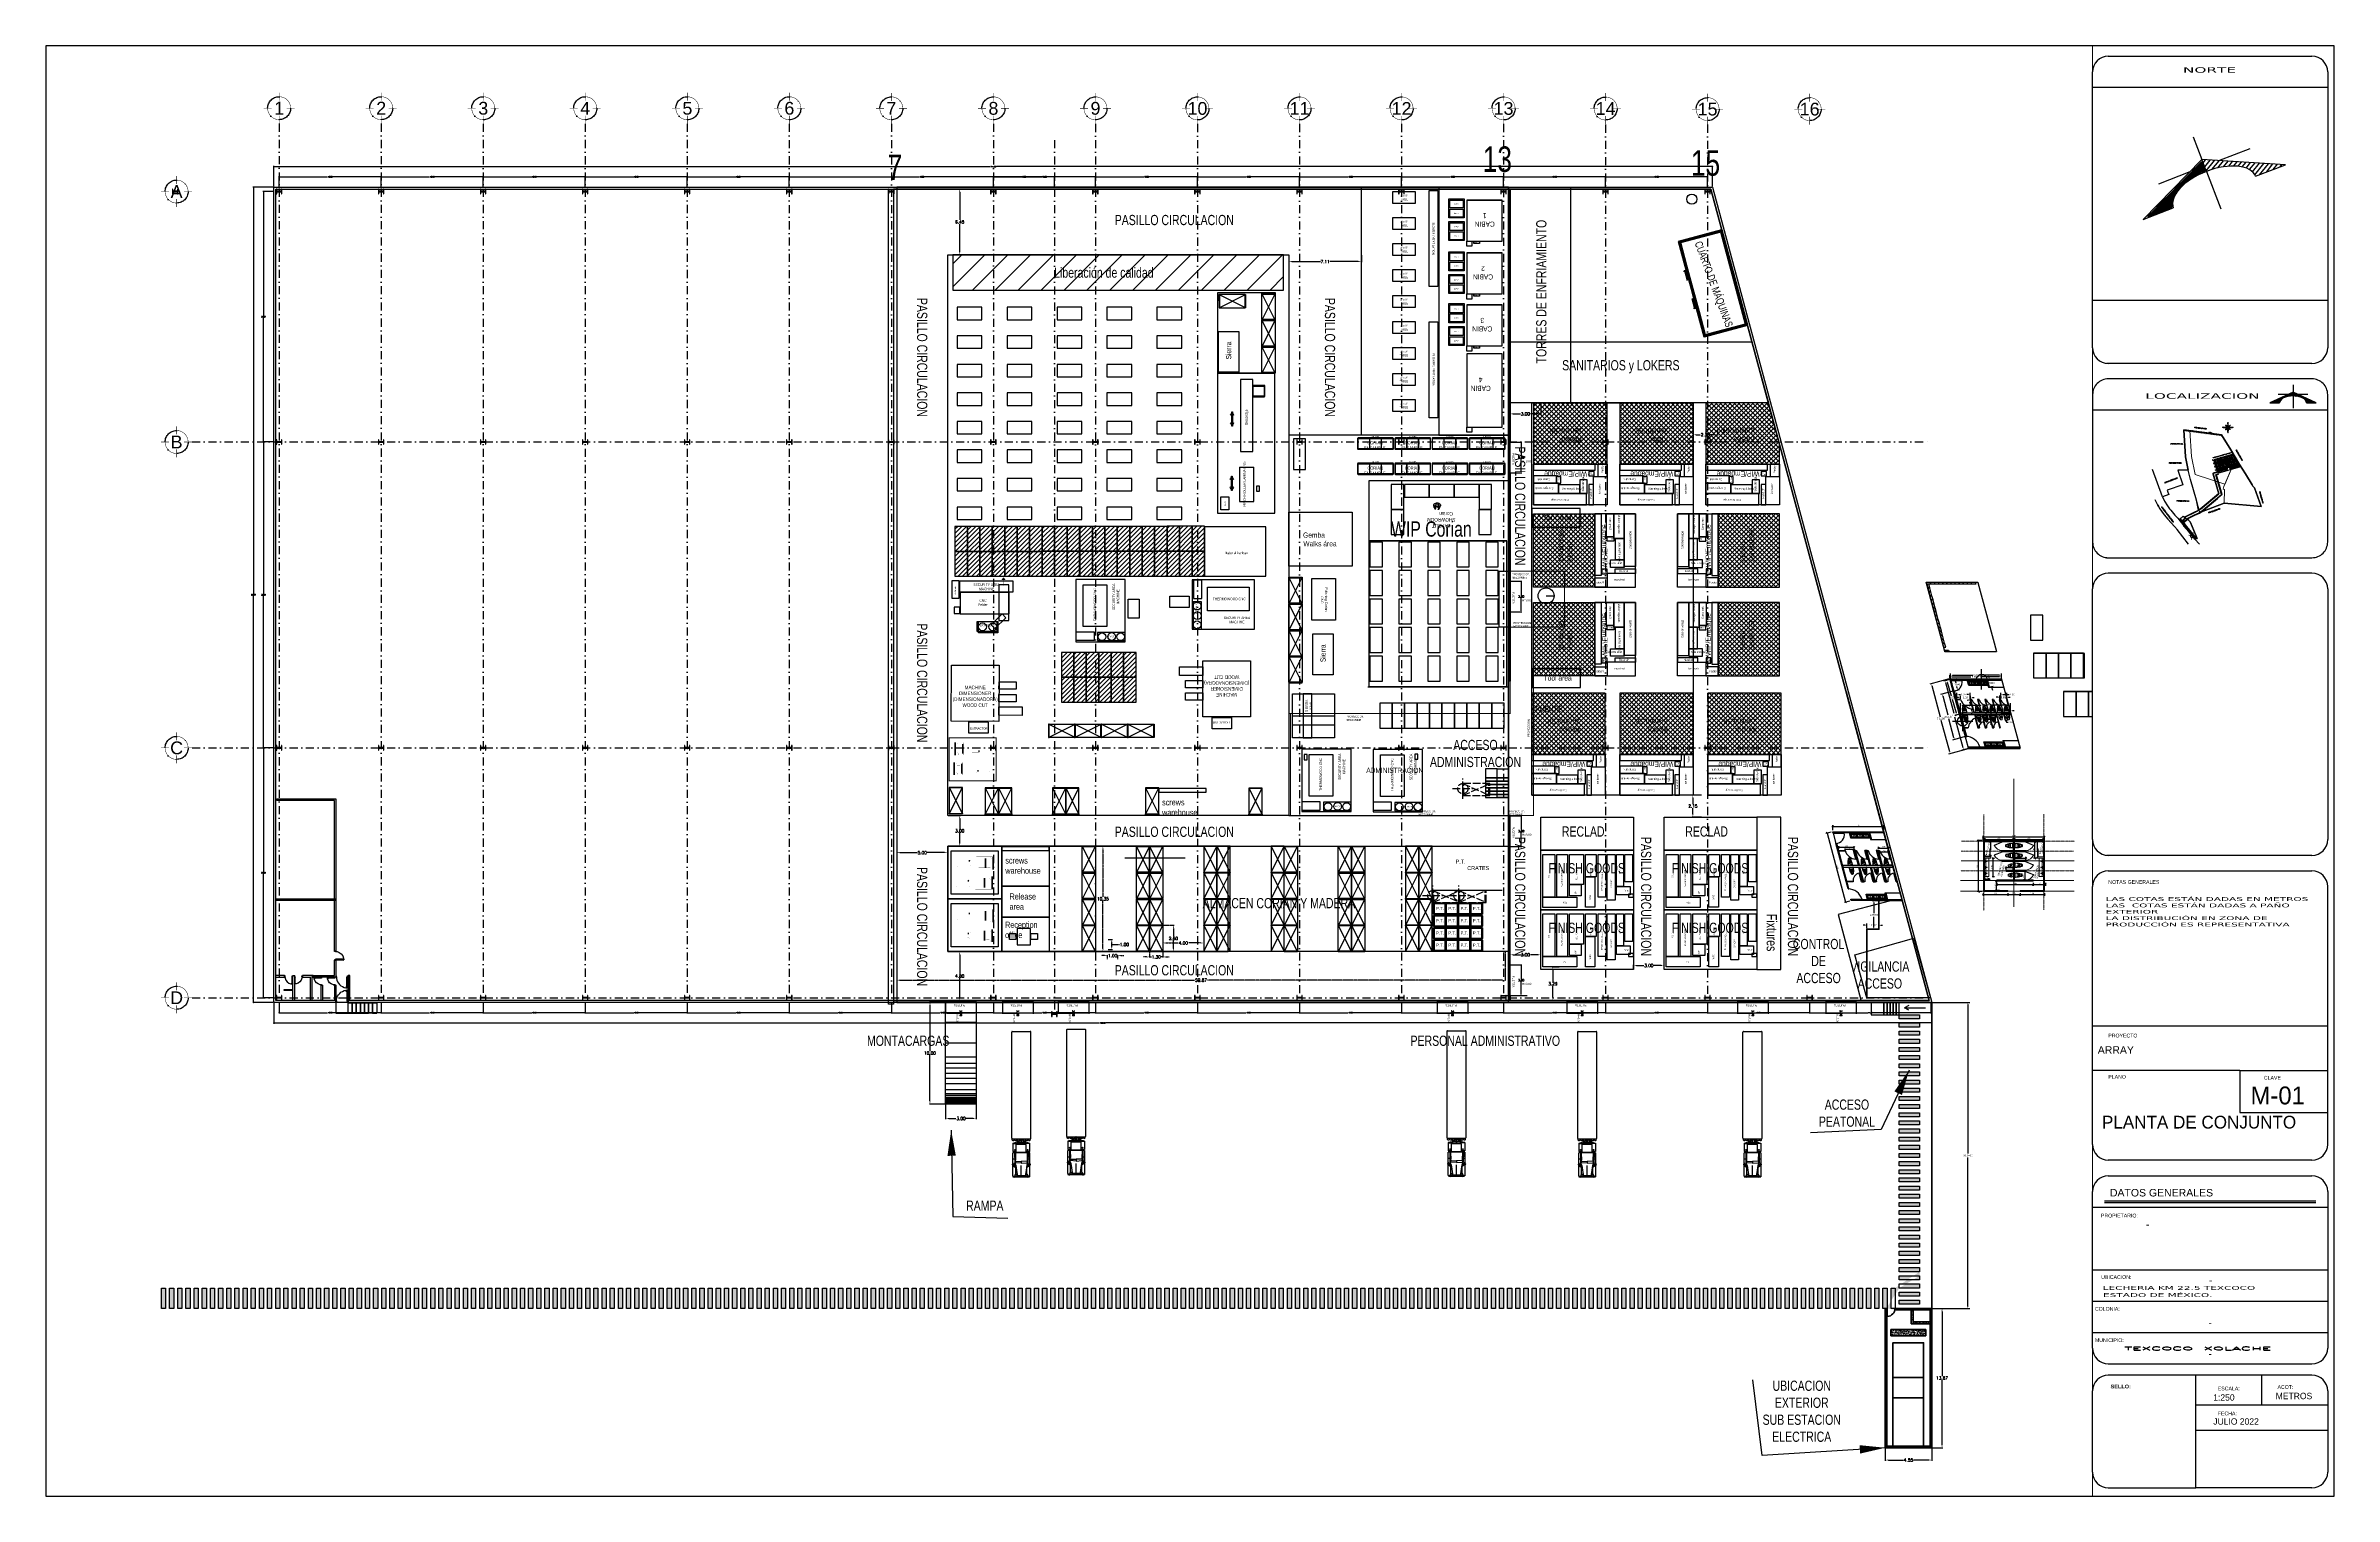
# Paper-space layout 'Presentación1' of a CAD drawing. Header units: millimetres. Extents: x 0 to 898, y 0 to 569.
# The model-space entities are those that its viewports show. They can reach past a viewport. Long polylines and large blocks are cut down to what shows.
import ezdxf
from ezdxf.enums import TextEntityAlignment as Align
from ezdxf.lldxf.tags import DXFTag

# ---------------------------------------------------------------- set-up
doc = ezdxf.new("R2010")
doc.units = ezdxf.units.MM
doc.header["$PDMODE"] = 34
for name, pattern in [('ACAD_ISO02W100', [15, 12, -3]), ('CENTER2', [1.125, 0.75, -0.125, 0.125, -0.125]), ('CENTRO2', [1.125, 0.75, -0.125, 0.125, -0.125]), ('DASHDOT', [25.4, 12.7, -6.35, 0, -6.35]), ('DASHED2', [0.375, 0.25, -0.125])]:
    doc.linetypes.add(name, pattern=pattern)
for name, color, linetype in [('1- 1', 1, 'Continuous'), ('1- 2', 223, 'Continuous'), ('1- 3', 3, 'Continuous'), ('1- muro de carga', 5, 'Continuous'), ('DIM GENERAL', 1, 'Continuous'), ('dim-75', 2, 'Continuous'), ('ejes', 140, 'DASHDOT'), ('LINEA LIMITE DE ZONIFICACION', 2, 'Continuous'), ('LINEA PROYECCION', 1, 'DASHED2'), ('MARCO', 254, 'Continuous'), ('MUEBLES', 43, 'Continuous'), ('PUERTAS', 2, 'Continuous'), ('Ventana', 140, 'Continuous')]:
    doc.layers.add(name, color=color, linetype=linetype)
for name, color, linetype, lineweight in [('2', 223, 'Continuous', 5), ('COTAS', 202, 'Continuous', 0), ('EJESS', 253, 'CENTER2', 0), ('MOVILIARIO SANITARIO', 142, 'Continuous', 0), ('muros', 5, 'Continuous', 50), ('Otro moviliario', 30, 'Continuous', 0)]:
    doc.layers.add(name, color=color, linetype=linetype, lineweight=lineweight)
doc.styles.add('2', font='verdana.ttf', dxfattribs={"width": 2})
doc.styles.add('75', font='romans.shx', dxfattribs={"height": 0.112})
doc.styles.add('ALA', font='arial.ttf')
doc.styles.add('ARRAY BASE$0$Standard', font='arial.ttf')
doc.styles.add('ARRAY BASE$0$STYLE1', font='swissc.ttf', dxfattribs={"width": 0.9})
doc.styles.get("Standard").update_dxf_attribs({"font": 'arial.ttf'})
doc.styles.add('style1', font='GOTHICB.TTF', dxfattribs={"width": 1.1, "height": 0.085})
doc.styles.add('style2', font='GOTHIC.TTF', dxfattribs={"height": 0.025})
doc.styles.add('TEXTO', font='arial.ttf', dxfattribs={"height": 0.15})
doc.styles.add('TEXTO GENERAL', font='swissc.ttf', dxfattribs={"width": 0.9, "height": 1})
doc.styles.add('TEXTOS', font='romans.shx')
tags = doc.linetypes.add('ARRAY BASE$0$CACHE', pattern=[0.24, 0.12, -0.12]).pattern_tags.tags
tags[6:7] = [DXFTag(74, 4), DXFTag(75, 0), DXFTag(340, '0'), DXFTag(46, 1.0), DXFTag(50, 0.0), DXFTag(44, 0.0), DXFTag(45, 0.0)]
tags[4:5] = [DXFTag(74, 4), DXFTag(75, 0), DXFTag(340, '0'), DXFTag(46, 1.0), DXFTag(50, 0.0), DXFTag(44, 0.0), DXFTag(45, 0.0)]
doc.dimstyles.new('ARRAY BASE$0$ISO-25', dxfattribs={"dimtxt": 2.5, "dimasz": 2.5, "dimexe": 1.25, "dimexo": 0.625, "dimtad": 1, "dimtxsty": 'ARRAY BASE$0$Standard', "dimcen": 2.5, "dimadec": 0, "dimazin": 0, "dimtfac": 1, "dimtmove": 0, "dimatfit": 3, "dimfxl": 1, "dimarcsym": 0})
doc.dimstyles.new('DIM-75P', dxfattribs={"dimtxt": 0.3, "dimasz": 0.3, "dimexe": 0.0675, "dimexo": 0.0468, "dimgap": 0.0375, "dimtad": 0, "dimtih": 1, "dimtoh": 1, "dimzin": 0, "dimdsep": 46, "dimtxsty": 'TEXTOS', "dimcen": 0.3, "dimclrd": 1, "dimclre": 1, "dimclrt": 2, "dimadec": 0, "dimazin": 0, "dimtfac": 1, "dimtmove": 1, "dimatfit": 3, "dimldrblk": 'flecha', "dimfxl": 0.045, "dimtolj": 1, "dimtzin": 0, "dimlwd": -1, "dimlwe": -1, "dimarcsym": 0})
doc.dimstyles.new('metros anotativo', dxfattribs={"dimtxt": 0.12, "dimasz": 0.15, "dimexe": 0.125, "dimexo": 0.15, "dimgap": 0.0652, "dimtad": 1, "dimzin": 1, "dimdsep": 46, "dimtxsty": 'Standard', "dimblk": 'OBLIQUE', "dimcen": 0, "dimadec": 0, "dimazin": 0, "dimtfac": 1, "dimtix": 1, "dimtmove": 0, "dimatfit": 3, "dimfxl": 0.3, "dimarcsym": 0})
doc.dimstyles.get("Standard").update_dxf_attribs({"dimtxt": 0.18, "dimasz": 0.18, "dimexe": 0.18, "dimexo": 0.0625, "dimgap": 0.09, "dimtad": 0, "dimtih": 1, "dimtoh": 1, "dimdec": 4, "dimzin": 0, "dimdsep": 46, "dimtxsty": 'Standard', "dimcen": 0.09, "dimadec": 0, "dimazin": 0, "dimtfac": 1, "dimtdec": 4, "dimtofl": 0, "dimtmove": 0, "dimatfit": 3, "dimfxl": 1, "dimtolj": 1, "dimtzin": 0, "dimarcsym": 0})
pattern_1 = [(45, (185.428778, 1316.465176), (-0.0224506403, 0.0224506403), [])]

# ---------------------------------------------------------------- blocks, each defined once
blk = doc.blocks.new('NORTE')
h = blk.add_hatch()
h.set_pattern_fill('ANSI31', color=1, scale=0.026995, angle=255, style=0)
h.set_pattern_definition([(300, (3793.00065, 1076.53358), (0.074226734, 0.0428548249), [])])
edge = h.paths.add_edge_path()
edge.add_spline(control_points=[(-10.57, -4.92), (-10.47, -3.93), (-9.86, -2.98), (-7.57, -1.17), (-5.64, -0.41), (-2.43, 0.16), (-1.35, 0.25), (-0.27, 0.27)], knot_values=[1.596644, 1.596644, 1.596644, 1.596644, 2.11795, 2.11795, 2.78398, 2.78398, 3.094355, 3.094355, 3.094355, 3.094355], degree=3, periodic=0)
edge.add_line((-0.27, 0.27), (-0.27, 2.53))
edge.add_line((-0.27, 2.53), (-16.62, -4.92))
edge.add_line((-16.62, -4.92), (-10.57, -4.92))
h = blk.add_hatch()
h.set_pattern_fill('ANSI31', color=1, scale=0.269952, angle=165, style=0)
h.set_pattern_definition([(210, (3793.00065, 1076.5336), (0.42854825, -0.74226734), [])])
edge = h.paths.add_edge_path()
edge.add_ellipse((0, -5.19), major_axis=(-10.31, 0), ratio=0.503672, start_angle=180, end_angle=270, ccw=False)
edge.add_line((10.31, -5.19), (17.86, -5.19))
edge.add_line((17.86, -5.19), (0, 2.95))
edge.add_line((0, 2.95), (0, 0))
at = {"color": 1}
for p, q in [((0, 8.69), (0, 2.95)), ((-11.44, 1.32), (-3.58, 1.32)), ((17.86, -5.19), (0, 2.95)), ((0, 0), (0, -9.43)), ((3.58, 1.32), (11.44, 1.32)), ((10.31, -5.19), (17.86, -5.19))]:
    blk.add_line(p, q, dxfattribs=at)
for points in [[(0, 0), (0, 2.95), (-17.86, -5.19), (-10.31, -5.19)], [(-0.27, 0.27), (-0.27, 2.53), (-16.62, -4.92), (-10.57, -4.92)]]:
    blk.add_lwpolyline(points, dxfattribs=at)
for start_param, end_param in [(1.570796, 3.141593), (0, 1.570796)]:
    blk.add_ellipse((0, -5.19), major_axis=(10.31, 0), ratio=0.503672, start_param=start_param, end_param=end_param, dxfattribs=at)
blk.add_open_spline([(-0.27, 0.27), (-1.35, 0.25), (-2.43, 0.16), (-5.64, -0.41), (-7.57, -1.17), (-9.86, -2.98), (-10.47, -3.93), (-10.57, -4.92)], degree=3, knots=[1.596644, 1.596644, 1.596644, 1.596644, 1.907019, 1.907019, 2.573048, 2.573048, 3.094355, 3.094355, 3.094355, 3.094355], dxfattribs=at)
blk = doc.blocks.new('ejeh')
at = {"layer": 'ejes', "const_width": 0.02}
blk.add_lwpolyline([(0, 0.174, -2.414214), (0.5, 0.674, 1)], format="xyb", dxfattribs=at)
for points in [[(0, 1.348), (0, 1)], [(-0.326, 0.674), (-0.674, 0.674)], [(0, 0), (0, 0.348)], [(0.326, 0.674), (0.674, 0.674)]]:
    blk.add_lwpolyline(points, dxfattribs=at)
at = {"layer": 'ejes'}
blk.add_circle((0, 0.674), 0.5, dxfattribs=at)
blk.add_attdef('X', text='', height=0.556, dxfattribs=at).set_placement((0, 0.674), align=Align.MIDDLE_CENTER)
blk = doc.blocks.new('flecha')
at = {"ltscale": 6}
for points in [[(-0.02, 0.03), (-0.11, 0.13), (-0.12, 0.05), (-0.12, 0.21)], [(-0.02, -0.03), (-0.11, -0.13), (-0.12, -0.05), (-0.12, -0.21)]]:
    blk.add_hatch(color=256, dxfattribs=at).paths.add_polyline_path(points)
for p, q in [((0.01, -0.02), (-0.14, 0.24)), ((0.01, 0.02), (-0.14, -0.24)), ((-0.13, 0.24), (-0.13, 0.03)), ((-0.13, 0.03), (-0.1, 0.12)), ((0, 0), (-0.1, 0.12)), ((0, 0), (-0.1, -0.12)), ((-0.13, -0.02), (-0.13, -0.24)), ((-0.13, -0.02), (-0.1, -0.12))]:
    blk.add_line(p, q, dxfattribs=at)
for points in [[(-0.02, 0.03), (-0.11, 0.13), (-0.12, 0.05), (-0.12, 0.21)], [(-0.02, -0.03), (-0.11, -0.13), (-0.12, -0.05), (-0.12, -0.21)]]:
    blk.add_lwpolyline(points, close=True, dxfattribs=at)
blk = doc.blocks.new('*D14')
at = {"layer": 'Defpoints', "color": 0, "transparency": 16777216}
for p in [(1099.67, 119.43), (1089.66, 118.43), (1099.67, 118.43)]:
    blk.add_point(p, dxfattribs=at)
at = {"layer": 'dim-75', "color": 1, "transparency": 16777216}
for p, q in [((1089.66, 118.48), (1089.66, 119.5)), ((1089.73, 119.43), (1094.41, 119.43)), ((1099.61, 119.43), (1094.92, 119.43)), ((1099.67, 118.48), (1099.67, 119.5))]:
    blk.add_line(p, q, dxfattribs=at)
at = {"layer": 'dim-75', "color": 1, "transparency": 16777216, "xscale": 0.06375, "yscale": 0.06375, "zscale": 0.06375, "rotation": 180}
blk.add_blockref('flecha', (1089.66, 119.43), dxfattribs=at)
at = {"layer": 'dim-75', "color": 1, "transparency": 16777216, "xscale": 0.06375, "yscale": 0.06375, "zscale": 0.06375}
blk.add_blockref('flecha', (1099.67, 119.43), dxfattribs=at)
at = {"layer": 'dim-75', "transparency": 16777216, "insert": (1094.67, 119.43), "char_height": 0.112, "attachment_point": 5, "style": '75'}
blk.add_mtext('\\A1;10.00', dxfattribs=at)
blk = doc.blocks.new('*D32')
at = {"layer": 'Defpoints', "color": 0, "transparency": 16777216}
for p in [(1109.68, 119.43), (1099.67, 118.43), (1109.68, 118.43)]:
    blk.add_point(p, dxfattribs=at)
at = {"layer": 'dim-75', "color": 1, "transparency": 16777216}
for p, q in [((1099.67, 118.48), (1099.67, 119.5)), ((1099.74, 119.43), (1104.42, 119.43)), ((1109.62, 119.43), (1104.93, 119.43)), ((1109.68, 118.48), (1109.68, 119.5))]:
    blk.add_line(p, q, dxfattribs=at)
at = {"layer": 'dim-75', "color": 1, "transparency": 16777216, "xscale": 0.06375, "yscale": 0.06375, "zscale": 0.06375, "rotation": 180}
blk.add_blockref('flecha', (1099.67, 119.43), dxfattribs=at)
at = {"layer": 'dim-75', "color": 1, "transparency": 16777216, "xscale": 0.06375, "yscale": 0.06375, "zscale": 0.06375}
blk.add_blockref('flecha', (1109.68, 119.43), dxfattribs=at)
at = {"layer": 'dim-75', "transparency": 16777216, "insert": (1104.68, 119.43), "char_height": 0.112, "attachment_point": 5, "style": '75'}
blk.add_mtext('\\A1;10.00', dxfattribs=at)
blk = doc.blocks.new('*D33')
at = {"layer": 'Defpoints', "color": 0, "transparency": 16777216}
for p in [(1119.68, 119.43), (1109.68, 118.43), (1119.68, 118.43)]:
    blk.add_point(p, dxfattribs=at)
at = {"layer": 'dim-75', "color": 1, "transparency": 16777216}
for p, q in [((1109.68, 118.48), (1109.68, 119.5)), ((1109.74, 119.43), (1114.43, 119.43)), ((1119.62, 119.43), (1114.93, 119.43)), ((1119.68, 118.48), (1119.68, 119.5))]:
    blk.add_line(p, q, dxfattribs=at)
at = {"layer": 'dim-75', "color": 1, "transparency": 16777216, "xscale": 0.06375, "yscale": 0.06375, "zscale": 0.06375, "rotation": 180}
blk.add_blockref('flecha', (1109.68, 119.43), dxfattribs=at)
at = {"layer": 'dim-75', "color": 1, "transparency": 16777216, "xscale": 0.06375, "yscale": 0.06375, "zscale": 0.06375}
blk.add_blockref('flecha', (1119.68, 119.43), dxfattribs=at)
at = {"layer": 'dim-75', "transparency": 16777216, "insert": (1114.68, 119.43), "char_height": 0.112, "attachment_point": 5, "style": '75'}
blk.add_mtext('\\A1;10.00', dxfattribs=at)
blk = doc.blocks.new('*D34')
at = {"layer": 'Defpoints', "color": 0, "transparency": 16777216}
for p in [(1129.69, 119.43), (1119.68, 118.43), (1129.69, 118.43)]:
    blk.add_point(p, dxfattribs=at)
at = {"layer": 'dim-75', "color": 1, "transparency": 16777216}
for p, q in [((1119.68, 118.48), (1119.68, 119.5)), ((1119.74, 119.43), (1124.43, 119.43)), ((1129.62, 119.43), (1124.94, 119.43)), ((1129.69, 118.48), (1129.69, 119.5))]:
    blk.add_line(p, q, dxfattribs=at)
at = {"layer": 'dim-75', "color": 1, "transparency": 16777216, "xscale": 0.06375, "yscale": 0.06375, "zscale": 0.06375, "rotation": 180}
blk.add_blockref('flecha', (1119.68, 119.43), dxfattribs=at)
at = {"layer": 'dim-75', "color": 1, "transparency": 16777216, "xscale": 0.06375, "yscale": 0.06375, "zscale": 0.06375}
blk.add_blockref('flecha', (1129.69, 119.43), dxfattribs=at)
at = {"layer": 'dim-75', "transparency": 16777216, "insert": (1124.68, 119.43), "char_height": 0.112, "attachment_point": 5, "style": '75'}
blk.add_mtext('\\A1;10.00', dxfattribs=at)
blk = doc.blocks.new('*D35')
at = {"layer": 'Defpoints', "color": 0, "transparency": 16777216}
for p in [(1139.69, 119.43), (1129.69, 118.43), (1139.69, 118.43)]:
    blk.add_point(p, dxfattribs=at)
at = {"layer": 'dim-75', "color": 1, "transparency": 16777216}
for p, q in [((1129.69, 118.48), (1129.69, 119.5)), ((1129.75, 119.43), (1134.43, 119.43)), ((1139.62, 119.43), (1134.94, 119.43)), ((1139.69, 118.48), (1139.69, 119.5))]:
    blk.add_line(p, q, dxfattribs=at)
at = {"layer": 'dim-75', "color": 1, "transparency": 16777216, "xscale": 0.06375, "yscale": 0.06375, "zscale": 0.06375, "rotation": 180}
blk.add_blockref('flecha', (1129.69, 119.43), dxfattribs=at)
at = {"layer": 'dim-75', "color": 1, "transparency": 16777216, "xscale": 0.06375, "yscale": 0.06375, "zscale": 0.06375}
blk.add_blockref('flecha', (1139.69, 119.43), dxfattribs=at)
at = {"layer": 'dim-75', "transparency": 16777216, "insert": (1134.69, 119.43), "char_height": 0.112, "attachment_point": 5, "style": '75'}
blk.add_mtext('\\A1;10.00', dxfattribs=at)
blk = doc.blocks.new('*D36')
at = {"layer": 'Defpoints', "color": 0, "transparency": 16777216}
for p in [(1165.69, 119.43), (1139.69, 118.43), (1165.69, 118.43)]:
    blk.add_point(p, dxfattribs=at)
at = {"layer": 'dim-75', "color": 1, "transparency": 16777216}
for p, q in [((1139.69, 118.48), (1139.69, 119.5)), ((1139.75, 119.43), (1152.43, 119.43)), ((1165.62, 119.43), (1152.94, 119.43)), ((1165.69, 118.48), (1165.69, 119.5))]:
    blk.add_line(p, q, dxfattribs=at)
at = {"layer": 'dim-75', "color": 1, "transparency": 16777216, "xscale": 0.06375, "yscale": 0.06375, "zscale": 0.06375, "rotation": 180}
blk.add_blockref('flecha', (1139.69, 119.43), dxfattribs=at)
at = {"layer": 'dim-75', "color": 1, "transparency": 16777216, "xscale": 0.06375, "yscale": 0.06375, "zscale": 0.06375}
blk.add_blockref('flecha', (1165.69, 119.43), dxfattribs=at)
at = {"layer": 'dim-75', "transparency": 16777216, "insert": (1152.69, 119.43), "char_height": 0.112, "attachment_point": 5, "style": '75'}
blk.add_mtext('\\A1;10.00', dxfattribs=at)
blk = doc.blocks.new('*D37')
at = {"layer": 'Defpoints', "color": 0, "transparency": 16777216}
for p in [(1159.7, 119.43), (1159.7, 118.43), (1165.69, 118.43)]:
    blk.add_point(p, dxfattribs=at)
at = {"layer": 'dim-75', "color": 1, "transparency": 16777216}
for p, q in [((1159.7, 118.48), (1159.7, 119.5)), ((1159.77, 119.43), (1162.44, 119.43)), ((1165.62, 119.43), (1162.95, 119.43)), ((1165.69, 118.48), (1165.69, 119.5))]:
    blk.add_line(p, q, dxfattribs=at)
at = {"layer": 'dim-75', "color": 1, "transparency": 16777216, "xscale": 0.06375, "yscale": 0.06375, "zscale": 0.06375, "rotation": 180}
blk.add_blockref('flecha', (1159.7, 119.43), dxfattribs=at)
at = {"layer": 'dim-75', "color": 1, "transparency": 16777216, "xscale": 0.06375, "yscale": 0.06375, "zscale": 0.06375}
blk.add_blockref('flecha', (1165.69, 119.43), dxfattribs=at)
at = {"layer": 'dim-75', "transparency": 16777216, "insert": (1162.69, 119.43), "char_height": 0.112, "attachment_point": 5, "style": '75'}
blk.add_mtext('\\A1;10.00', dxfattribs=at)
blk = doc.blocks.new('*D38')
at = {"layer": 'Defpoints', "color": 0, "transparency": 16777216}
for p in [(1169.7, 119.43), (1159.7, 118.43), (1169.7, 118.43)]:
    blk.add_point(p, dxfattribs=at)
at = {"layer": 'dim-75', "color": 1, "transparency": 16777216}
for p, q in [((1159.7, 118.48), (1159.7, 119.5)), ((1159.77, 119.43), (1164.45, 119.43)), ((1169.64, 119.43), (1164.96, 119.43)), ((1169.7, 118.48), (1169.7, 119.5))]:
    blk.add_line(p, q, dxfattribs=at)
at = {"layer": 'dim-75', "color": 1, "transparency": 16777216, "xscale": 0.06375, "yscale": 0.06375, "zscale": 0.06375, "rotation": 180}
blk.add_blockref('flecha', (1159.7, 119.43), dxfattribs=at)
at = {"layer": 'dim-75', "color": 1, "transparency": 16777216, "xscale": 0.06375, "yscale": 0.06375, "zscale": 0.06375}
blk.add_blockref('flecha', (1169.7, 119.43), dxfattribs=at)
at = {"layer": 'dim-75', "transparency": 16777216, "insert": (1164.7, 119.43), "char_height": 0.112, "attachment_point": 5, "style": '75'}
blk.add_mtext('\\A1;10.00', dxfattribs=at)
blk = doc.blocks.new('*D39')
at = {"layer": 'Defpoints', "color": 0, "transparency": 16777216}
for p in [(1179.71, 119.43), (1169.7, 118.43), (1179.71, 118.43)]:
    blk.add_point(p, dxfattribs=at)
at = {"layer": 'dim-75', "color": 1, "transparency": 16777216}
for p, q in [((1169.7, 118.48), (1169.7, 119.5)), ((1169.77, 119.43), (1174.45, 119.43)), ((1179.65, 119.43), (1174.96, 119.43)), ((1179.71, 118.48), (1179.71, 119.5))]:
    blk.add_line(p, q, dxfattribs=at)
at = {"layer": 'dim-75', "color": 1, "transparency": 16777216, "xscale": 0.06375, "yscale": 0.06375, "zscale": 0.06375, "rotation": 180}
blk.add_blockref('flecha', (1169.7, 119.43), dxfattribs=at)
at = {"layer": 'dim-75', "color": 1, "transparency": 16777216, "xscale": 0.06375, "yscale": 0.06375, "zscale": 0.06375}
blk.add_blockref('flecha', (1179.71, 119.43), dxfattribs=at)
at = {"layer": 'dim-75', "transparency": 16777216, "insert": (1174.71, 119.43), "char_height": 0.112, "attachment_point": 5, "style": '75'}
blk.add_mtext('\\A1;10.00', dxfattribs=at)
blk = doc.blocks.new('*D40')
at = {"layer": 'Defpoints', "color": 0, "transparency": 16777216}
for p in [(1189.72, 119.43), (1179.71, 118.43), (1189.72, 118.43)]:
    blk.add_point(p, dxfattribs=at)
at = {"layer": 'dim-75', "color": 1, "transparency": 16777216}
for p, q in [((1179.71, 118.48), (1179.71, 119.5)), ((1179.78, 119.43), (1184.46, 119.43)), ((1189.66, 119.43), (1184.97, 119.43)), ((1189.72, 118.48), (1189.72, 119.5))]:
    blk.add_line(p, q, dxfattribs=at)
at = {"layer": 'dim-75', "color": 1, "transparency": 16777216, "xscale": 0.06375, "yscale": 0.06375, "zscale": 0.06375, "rotation": 180}
blk.add_blockref('flecha', (1179.71, 119.43), dxfattribs=at)
at = {"layer": 'dim-75', "color": 1, "transparency": 16777216, "xscale": 0.06375, "yscale": 0.06375, "zscale": 0.06375}
blk.add_blockref('flecha', (1189.72, 119.43), dxfattribs=at)
at = {"layer": 'dim-75', "transparency": 16777216, "insert": (1184.72, 119.43), "char_height": 0.112, "attachment_point": 5, "style": '75'}
blk.add_mtext('\\A1;10.00', dxfattribs=at)
blk = doc.blocks.new('*D41')
at = {"layer": 'Defpoints', "color": 0, "transparency": 16777216}
for p in [(1199.72, 119.43), (1189.72, 118.43), (1199.72, 118.43)]:
    blk.add_point(p, dxfattribs=at)
at = {"layer": 'dim-75', "color": 1, "transparency": 16777216}
for p, q in [((1189.72, 118.48), (1189.72, 119.5)), ((1189.78, 119.43), (1194.47, 119.43)), ((1199.66, 119.43), (1194.97, 119.43)), ((1199.72, 118.48), (1199.72, 119.5))]:
    blk.add_line(p, q, dxfattribs=at)
at = {"layer": 'dim-75', "color": 1, "transparency": 16777216, "xscale": 0.06375, "yscale": 0.06375, "zscale": 0.06375, "rotation": 180}
blk.add_blockref('flecha', (1189.72, 119.43), dxfattribs=at)
at = {"layer": 'dim-75', "color": 1, "transparency": 16777216, "xscale": 0.06375, "yscale": 0.06375, "zscale": 0.06375}
blk.add_blockref('flecha', (1199.72, 119.43), dxfattribs=at)
at = {"layer": 'dim-75', "transparency": 16777216, "insert": (1194.72, 119.43), "char_height": 0.112, "attachment_point": 5, "style": '75'}
blk.add_mtext('\\A1;10.00', dxfattribs=at)
blk = doc.blocks.new('*D42')
at = {"layer": 'Defpoints', "color": 0, "transparency": 16777216}
for p in [(1209.73, 119.43), (1199.72, 118.43), (1209.73, 118.43)]:
    blk.add_point(p, dxfattribs=at)
at = {"layer": 'dim-75', "color": 1, "transparency": 16777216}
for p, q in [((1199.72, 118.48), (1199.72, 119.5)), ((1199.78, 119.43), (1204.47, 119.43)), ((1209.66, 119.43), (1204.98, 119.43)), ((1209.73, 118.48), (1209.73, 119.5))]:
    blk.add_line(p, q, dxfattribs=at)
at = {"layer": 'dim-75', "color": 1, "transparency": 16777216, "xscale": 0.06375, "yscale": 0.06375, "zscale": 0.06375, "rotation": 180}
blk.add_blockref('flecha', (1199.72, 119.43), dxfattribs=at)
at = {"layer": 'dim-75', "color": 1, "transparency": 16777216, "xscale": 0.06375, "yscale": 0.06375, "zscale": 0.06375}
blk.add_blockref('flecha', (1209.73, 119.43), dxfattribs=at)
at = {"layer": 'dim-75', "transparency": 16777216, "insert": (1204.72, 119.43), "char_height": 0.112, "attachment_point": 5, "style": '75'}
blk.add_mtext('\\A1;10.00', dxfattribs=at)
blk = doc.blocks.new('*D43')
at = {"layer": 'Defpoints', "color": 0, "transparency": 16777216}
for p in [(1219.73, 119.43), (1209.73, 118.43), (1219.73, 118.43)]:
    blk.add_point(p, dxfattribs=at)
at = {"layer": 'dim-75', "color": 1, "transparency": 16777216}
for p, q in [((1209.73, 118.48), (1209.73, 119.5)), ((1209.79, 119.43), (1214.48, 119.43)), ((1219.67, 119.43), (1214.98, 119.43)), ((1219.73, 118.48), (1219.73, 119.5))]:
    blk.add_line(p, q, dxfattribs=at)
at = {"layer": 'dim-75', "color": 1, "transparency": 16777216, "xscale": 0.06375, "yscale": 0.06375, "zscale": 0.06375, "rotation": 180}
blk.add_blockref('flecha', (1209.73, 119.43), dxfattribs=at)
at = {"layer": 'dim-75', "color": 1, "transparency": 16777216, "xscale": 0.06375, "yscale": 0.06375, "zscale": 0.06375}
blk.add_blockref('flecha', (1219.73, 119.43), dxfattribs=at)
at = {"layer": 'dim-75', "transparency": 16777216, "insert": (1214.73, 119.43), "char_height": 0.112, "attachment_point": 5, "style": '75'}
blk.add_mtext('\\A1;10.00', dxfattribs=at)
blk = doc.blocks.new('*D44')
at = {"layer": 'Defpoints', "color": 0, "transparency": 16777216}
for p in [(1229.74, 119.43), (1219.73, 118.43), (1229.74, 118.43)]:
    blk.add_point(p, dxfattribs=at)
at = {"layer": 'dim-75', "color": 1, "transparency": 16777216}
for p, q in [((1219.73, 118.48), (1219.73, 119.5)), ((1219.8, 119.43), (1224.48, 119.43)), ((1229.67, 119.43), (1224.99, 119.43)), ((1229.74, 118.48), (1229.74, 119.5))]:
    blk.add_line(p, q, dxfattribs=at)
at = {"layer": 'dim-75', "color": 1, "transparency": 16777216, "xscale": 0.06375, "yscale": 0.06375, "zscale": 0.06375, "rotation": 180}
blk.add_blockref('flecha', (1219.73, 119.43), dxfattribs=at)
at = {"layer": 'dim-75', "color": 1, "transparency": 16777216, "xscale": 0.06375, "yscale": 0.06375, "zscale": 0.06375}
blk.add_blockref('flecha', (1229.74, 119.43), dxfattribs=at)
at = {"layer": 'dim-75', "transparency": 16777216, "insert": (1224.73, 119.43), "char_height": 0.112, "attachment_point": 5, "style": '75'}
blk.add_mtext('\\A1;10.00', dxfattribs=at)
blk = doc.blocks.new('*D45')
at = {"layer": 'Defpoints', "color": 0, "transparency": 16777216}
for p in [(1089.14, 120.43), (1089.14, 118.43), (1230.22, 118.43)]:
    blk.add_point(p, dxfattribs=at)
at = {"layer": 'dim-75', "color": 1, "transparency": 16777216}
for p, q in [((1089.14, 118.48), (1089.14, 120.5)), ((1089.2, 120.43), (1159.38, 120.43)), ((1230.16, 120.43), (1159.99, 120.43)), ((1230.22, 118.48), (1230.22, 120.5))]:
    blk.add_line(p, q, dxfattribs=at)
at = {"layer": 'dim-75', "color": 1, "transparency": 16777216, "xscale": 0.06375, "yscale": 0.06375, "zscale": 0.06375, "rotation": 180}
blk.add_blockref('flecha', (1089.14, 120.43), dxfattribs=at)
at = {"layer": 'dim-75', "color": 1, "transparency": 16777216, "xscale": 0.06375, "yscale": 0.06375, "zscale": 0.06375}
blk.add_blockref('flecha', (1230.22, 120.43), dxfattribs=at)
at = {"layer": 'dim-75', "transparency": 16777216, "insert": (1159.68, 120.43), "char_height": 0.112, "attachment_point": 5, "style": '75'}
blk.add_mtext('\\A1;141.08', dxfattribs=at)
blk = doc.blocks.new('*D46')
at = {"layer": 'Defpoints', "color": 0, "transparency": 16777216}
for p in [(1089.14, 118.43), (1087.14, 38.43), (1089.14, 38.43)]:
    blk.add_point(p, dxfattribs=at)
at = {"layer": 'dim-75', "color": 1, "transparency": 16777216}
for p, q in [((1089.09, 118.43), (1087.07, 118.43)), ((1087.14, 118.36), (1087.14, 78.52)), ((1087.14, 38.49), (1087.14, 78.34)), ((1089.09, 38.43), (1087.07, 38.43))]:
    blk.add_line(p, q, dxfattribs=at)
at = {"layer": 'dim-75', "color": 1, "transparency": 16777216, "xscale": 0.06375, "yscale": 0.06375, "zscale": 0.06375}
for p, rotation in [((1087.14, 118.43), 90), ((1087.14, 38.43), 270)]:
    blk.add_blockref('flecha', p, dxfattribs=dict(at, rotation=rotation))
at = {"layer": 'dim-75', "transparency": 16777216, "insert": (1087.14, 78.43), "char_height": 0.112, "attachment_point": 5, "style": '75'}
blk.add_mtext('\\A1;80.00', dxfattribs=at)
blk = doc.blocks.new('*D47')
at = {"layer": 'Defpoints', "color": 0, "transparency": 16777216}
for p in [(1088.14, 63.41), (1089.14, 63.41), (1089.14, 38.9)]:
    blk.add_point(p, dxfattribs=at)
at = {"layer": 'dim-75', "color": 1, "transparency": 16777216}
for p, q in [((1089.09, 63.41), (1088.07, 63.41)), ((1088.14, 63.35), (1088.14, 51.25)), ((1088.14, 38.97), (1088.14, 51.06)), ((1089.09, 38.9), (1088.07, 38.9))]:
    blk.add_line(p, q, dxfattribs=at)
at = {"layer": 'dim-75', "color": 1, "transparency": 16777216, "xscale": 0.06375, "yscale": 0.06375, "zscale": 0.06375}
for p, rotation in [((1088.14, 63.41), 90), ((1088.14, 38.9), 270)]:
    blk.add_blockref('flecha', p, dxfattribs=dict(at, rotation=rotation))
at = {"layer": 'dim-75', "transparency": 16777216, "insert": (1088.14, 51.16), "char_height": 0.112, "attachment_point": 5, "style": '75'}
blk.add_mtext('\\A1;24.51', dxfattribs=at)
blk = doc.blocks.new('*D48')
at = {"layer": 'Defpoints', "color": 0, "transparency": 16777216}
for p in [(1088.14, 93.42), (1089.14, 93.42), (1089.14, 63.41)]:
    blk.add_point(p, dxfattribs=at)
at = {"layer": 'dim-75', "color": 1, "transparency": 16777216}
for p, q in [((1089.09, 93.42), (1088.07, 93.42)), ((1088.14, 93.36), (1088.14, 78.51)), ((1088.14, 63.48), (1088.14, 78.32)), ((1089.09, 63.41), (1088.07, 63.41))]:
    blk.add_line(p, q, dxfattribs=at)
at = {"layer": 'dim-75', "color": 1, "transparency": 16777216, "xscale": 0.06375, "yscale": 0.06375, "zscale": 0.06375}
for p, rotation in [((1088.14, 93.42), 90), ((1088.14, 63.41), 270)]:
    blk.add_blockref('flecha', p, dxfattribs=dict(at, rotation=rotation))
at = {"layer": 'dim-75', "transparency": 16777216, "insert": (1088.14, 78.42), "char_height": 0.112, "attachment_point": 5, "style": '75'}
blk.add_mtext('\\A1;30.01', dxfattribs=at)
blk = doc.blocks.new('*D49')
at = {"layer": 'Defpoints', "color": 0, "transparency": 16777216}
for p in [(1088.14, 117.99), (1089.14, 117.99), (1089.14, 93.42)]:
    blk.add_point(p, dxfattribs=at)
at = {"layer": 'dim-75', "color": 1, "transparency": 16777216}
for p, q in [((1089.09, 117.99), (1088.07, 117.99)), ((1088.14, 117.92), (1088.14, 105.8)), ((1088.14, 93.48), (1088.14, 105.61)), ((1089.09, 93.42), (1088.07, 93.42))]:
    blk.add_line(p, q, dxfattribs=at)
at = {"layer": 'dim-75', "color": 1, "transparency": 16777216, "xscale": 0.06375, "yscale": 0.06375, "zscale": 0.06375}
for p, rotation in [((1088.14, 117.99), 90), ((1088.14, 93.42), 270)]:
    blk.add_blockref('flecha', p, dxfattribs=dict(at, rotation=rotation))
at = {"layer": 'dim-75', "transparency": 16777216, "insert": (1088.14, 105.7), "char_height": 0.112, "attachment_point": 5, "style": '75'}
blk.add_mtext('\\A1;24.57', dxfattribs=at)
blk = doc.blocks.new('*D15')
at = {"layer": 'Defpoints', "color": 0, "transparency": 16777216}
for p in [(1089.66, 38.43), (1099.67, 38.43), (1099.67, 37.43)]:
    blk.add_point(p, dxfattribs=at)
at = {"layer": 'dim-75', "color": 1, "transparency": 16777216}
for p, q in [((1089.66, 38.38), (1089.66, 37.36)), ((1099.67, 38.38), (1099.67, 37.36)), ((1089.73, 37.43), (1094.41, 37.43)), ((1099.61, 37.43), (1094.92, 37.43))]:
    blk.add_line(p, q, dxfattribs=at)
at = {"layer": 'dim-75', "color": 1, "transparency": 16777216, "xscale": 0.06375, "yscale": 0.06375, "zscale": 0.06375, "rotation": 180}
blk.add_blockref('flecha', (1089.66, 37.43), dxfattribs=at)
at = {"layer": 'dim-75', "color": 1, "transparency": 16777216, "xscale": 0.06375, "yscale": 0.06375, "zscale": 0.06375}
blk.add_blockref('flecha', (1099.67, 37.43), dxfattribs=at)
at = {"layer": 'dim-75', "transparency": 16777216, "insert": (1094.67, 37.43), "char_height": 0.112, "attachment_point": 5, "style": '75'}
blk.add_mtext('\\A1;10.00', dxfattribs=at)
blk = doc.blocks.new('*D16')
at = {"layer": 'Defpoints', "color": 0, "transparency": 16777216}
for p in [(1099.67, 38.43), (1109.68, 38.43), (1109.68, 37.43)]:
    blk.add_point(p, dxfattribs=at)
at = {"layer": 'dim-75', "color": 1, "transparency": 16777216}
for p, q in [((1099.67, 38.38), (1099.67, 37.36)), ((1109.68, 38.38), (1109.68, 37.36)), ((1099.74, 37.43), (1104.42, 37.43)), ((1109.62, 37.43), (1104.93, 37.43))]:
    blk.add_line(p, q, dxfattribs=at)
at = {"layer": 'dim-75', "color": 1, "transparency": 16777216, "xscale": 0.06375, "yscale": 0.06375, "zscale": 0.06375, "rotation": 180}
blk.add_blockref('flecha', (1099.67, 37.43), dxfattribs=at)
at = {"layer": 'dim-75', "color": 1, "transparency": 16777216, "xscale": 0.06375, "yscale": 0.06375, "zscale": 0.06375}
blk.add_blockref('flecha', (1109.68, 37.43), dxfattribs=at)
at = {"layer": 'dim-75', "transparency": 16777216, "insert": (1104.68, 37.43), "char_height": 0.112, "attachment_point": 5, "style": '75'}
blk.add_mtext('\\A1;10.00', dxfattribs=at)
blk = doc.blocks.new('*D17')
at = {"layer": 'Defpoints', "color": 0, "transparency": 16777216}
for p in [(1109.68, 38.43), (1119.68, 38.43), (1119.68, 37.43)]:
    blk.add_point(p, dxfattribs=at)
at = {"layer": 'dim-75', "color": 1, "transparency": 16777216}
for p, q in [((1109.68, 38.38), (1109.68, 37.36)), ((1119.68, 38.38), (1119.68, 37.36)), ((1109.74, 37.43), (1114.43, 37.43)), ((1119.62, 37.43), (1114.93, 37.43))]:
    blk.add_line(p, q, dxfattribs=at)
at = {"layer": 'dim-75', "color": 1, "transparency": 16777216, "xscale": 0.06375, "yscale": 0.06375, "zscale": 0.06375, "rotation": 180}
blk.add_blockref('flecha', (1109.68, 37.43), dxfattribs=at)
at = {"layer": 'dim-75', "color": 1, "transparency": 16777216, "xscale": 0.06375, "yscale": 0.06375, "zscale": 0.06375}
blk.add_blockref('flecha', (1119.68, 37.43), dxfattribs=at)
at = {"layer": 'dim-75', "transparency": 16777216, "insert": (1114.68, 37.43), "char_height": 0.112, "attachment_point": 5, "style": '75'}
blk.add_mtext('\\A1;10.00', dxfattribs=at)
blk = doc.blocks.new('*D18')
at = {"layer": 'Defpoints', "color": 0, "transparency": 16777216}
for p in [(1119.68, 38.43), (1129.69, 38.43), (1129.69, 37.43)]:
    blk.add_point(p, dxfattribs=at)
at = {"layer": 'dim-75', "color": 1, "transparency": 16777216}
for p, q in [((1119.68, 38.38), (1119.68, 37.36)), ((1129.69, 38.38), (1129.69, 37.36)), ((1119.74, 37.43), (1124.43, 37.43)), ((1129.62, 37.43), (1124.94, 37.43))]:
    blk.add_line(p, q, dxfattribs=at)
at = {"layer": 'dim-75', "color": 1, "transparency": 16777216, "xscale": 0.06375, "yscale": 0.06375, "zscale": 0.06375, "rotation": 180}
blk.add_blockref('flecha', (1119.68, 37.43), dxfattribs=at)
at = {"layer": 'dim-75', "color": 1, "transparency": 16777216, "xscale": 0.06375, "yscale": 0.06375, "zscale": 0.06375}
blk.add_blockref('flecha', (1129.69, 37.43), dxfattribs=at)
at = {"layer": 'dim-75', "transparency": 16777216, "insert": (1124.68, 37.43), "char_height": 0.112, "attachment_point": 5, "style": '75'}
blk.add_mtext('\\A1;10.00', dxfattribs=at)
blk = doc.blocks.new('*D19')
at = {"layer": 'Defpoints', "color": 0, "transparency": 16777216}
for p in [(1129.69, 38.43), (1139.69, 38.43), (1139.69, 37.43)]:
    blk.add_point(p, dxfattribs=at)
at = {"layer": 'dim-75', "color": 1, "transparency": 16777216}
for p, q in [((1129.69, 38.38), (1129.69, 37.36)), ((1139.69, 38.38), (1139.69, 37.36)), ((1129.75, 37.43), (1134.43, 37.43)), ((1139.62, 37.43), (1134.94, 37.43))]:
    blk.add_line(p, q, dxfattribs=at)
at = {"layer": 'dim-75', "color": 1, "transparency": 16777216, "xscale": 0.06375, "yscale": 0.06375, "zscale": 0.06375, "rotation": 180}
blk.add_blockref('flecha', (1129.69, 37.43), dxfattribs=at)
at = {"layer": 'dim-75', "color": 1, "transparency": 16777216, "xscale": 0.06375, "yscale": 0.06375, "zscale": 0.06375}
blk.add_blockref('flecha', (1139.69, 37.43), dxfattribs=at)
at = {"layer": 'dim-75', "transparency": 16777216, "insert": (1134.69, 37.43), "char_height": 0.112, "attachment_point": 5, "style": '75'}
blk.add_mtext('\\A1;10.00', dxfattribs=at)
blk = doc.blocks.new('*D20')
at = {"layer": 'Defpoints', "color": 0, "transparency": 16777216}
for p in [(1139.69, 38.43), (1149.7, 38.43), (1149.7, 37.43)]:
    blk.add_point(p, dxfattribs=at)
at = {"layer": 'dim-75', "color": 1, "transparency": 16777216}
for p, q in [((1139.69, 38.38), (1139.69, 37.36)), ((1149.7, 38.38), (1149.7, 37.36)), ((1139.75, 37.43), (1144.44, 37.43)), ((1149.63, 37.43), (1144.95, 37.43))]:
    blk.add_line(p, q, dxfattribs=at)
at = {"layer": 'dim-75', "color": 1, "transparency": 16777216, "xscale": 0.06375, "yscale": 0.06375, "zscale": 0.06375, "rotation": 180}
blk.add_blockref('flecha', (1139.69, 37.43), dxfattribs=at)
at = {"layer": 'dim-75', "color": 1, "transparency": 16777216, "xscale": 0.06375, "yscale": 0.06375, "zscale": 0.06375}
blk.add_blockref('flecha', (1149.7, 37.43), dxfattribs=at)
at = {"layer": 'dim-75', "transparency": 16777216, "insert": (1144.69, 37.43), "char_height": 0.112, "attachment_point": 5, "style": '75'}
blk.add_mtext('\\A1;10.00', dxfattribs=at)
blk = doc.blocks.new('*D21')
at = {"layer": 'Defpoints', "color": 0, "transparency": 16777216}
for p in [(1149.7, 38.43), (1159.7, 38.43), (1159.7, 37.43)]:
    blk.add_point(p, dxfattribs=at)
at = {"layer": 'dim-75', "color": 1, "transparency": 16777216}
for p, q in [((1149.7, 38.38), (1149.7, 37.36)), ((1159.7, 38.38), (1159.7, 37.36)), ((1149.76, 37.43), (1154.45, 37.43)), ((1159.64, 37.43), (1154.95, 37.43))]:
    blk.add_line(p, q, dxfattribs=at)
at = {"layer": 'dim-75', "color": 1, "transparency": 16777216, "xscale": 0.06375, "yscale": 0.06375, "zscale": 0.06375, "rotation": 180}
blk.add_blockref('flecha', (1149.7, 37.43), dxfattribs=at)
at = {"layer": 'dim-75', "color": 1, "transparency": 16777216, "xscale": 0.06375, "yscale": 0.06375, "zscale": 0.06375}
blk.add_blockref('flecha', (1159.7, 37.43), dxfattribs=at)
at = {"layer": 'dim-75', "transparency": 16777216, "insert": (1154.7, 37.43), "char_height": 0.112, "attachment_point": 5, "style": '75'}
blk.add_mtext('\\A1;10.00', dxfattribs=at)
blk = doc.blocks.new('*D22')
at = {"layer": 'Defpoints', "color": 0, "transparency": 16777216}
for p in [(1159.7, 38.43), (1169.7, 38.43), (1169.7, 37.43)]:
    blk.add_point(p, dxfattribs=at)
at = {"layer": 'dim-75', "color": 1, "transparency": 16777216}
for p, q in [((1159.7, 38.38), (1159.7, 37.36)), ((1169.7, 38.38), (1169.7, 37.36)), ((1159.77, 37.43), (1164.45, 37.43)), ((1169.64, 37.43), (1164.96, 37.43))]:
    blk.add_line(p, q, dxfattribs=at)
at = {"layer": 'dim-75', "color": 1, "transparency": 16777216, "xscale": 0.06375, "yscale": 0.06375, "zscale": 0.06375, "rotation": 180}
blk.add_blockref('flecha', (1159.7, 37.43), dxfattribs=at)
at = {"layer": 'dim-75', "color": 1, "transparency": 16777216, "xscale": 0.06375, "yscale": 0.06375, "zscale": 0.06375}
blk.add_blockref('flecha', (1169.7, 37.43), dxfattribs=at)
at = {"layer": 'dim-75', "transparency": 16777216, "insert": (1164.7, 37.43), "char_height": 0.112, "attachment_point": 5, "style": '75'}
blk.add_mtext('\\A1;10.00', dxfattribs=at)
blk = doc.blocks.new('*D23')
at = {"layer": 'Defpoints', "color": 0, "transparency": 16777216}
for p in [(1169.7, 38.43), (1179.71, 38.43), (1179.71, 37.43)]:
    blk.add_point(p, dxfattribs=at)
at = {"layer": 'dim-75', "color": 1, "transparency": 16777216}
for p, q in [((1169.7, 38.38), (1169.7, 37.36)), ((1179.71, 38.38), (1179.71, 37.36)), ((1169.77, 37.43), (1174.45, 37.43)), ((1179.65, 37.43), (1174.96, 37.43))]:
    blk.add_line(p, q, dxfattribs=at)
at = {"layer": 'dim-75', "color": 1, "transparency": 16777216, "xscale": 0.06375, "yscale": 0.06375, "zscale": 0.06375, "rotation": 180}
blk.add_blockref('flecha', (1169.7, 37.43), dxfattribs=at)
at = {"layer": 'dim-75', "color": 1, "transparency": 16777216, "xscale": 0.06375, "yscale": 0.06375, "zscale": 0.06375}
blk.add_blockref('flecha', (1179.71, 37.43), dxfattribs=at)
at = {"layer": 'dim-75', "transparency": 16777216, "insert": (1174.71, 37.43), "char_height": 0.112, "attachment_point": 5, "style": '75'}
blk.add_mtext('\\A1;10.00', dxfattribs=at)
blk = doc.blocks.new('*D24')
at = {"layer": 'Defpoints', "color": 0, "transparency": 16777216}
for p in [(1179.71, 38.43), (1189.72, 38.43), (1189.72, 37.43)]:
    blk.add_point(p, dxfattribs=at)
at = {"layer": 'dim-75', "color": 1, "transparency": 16777216}
for p, q in [((1179.71, 38.38), (1179.71, 37.36)), ((1189.72, 38.38), (1189.72, 37.36)), ((1179.78, 37.43), (1184.46, 37.43)), ((1189.66, 37.43), (1184.97, 37.43))]:
    blk.add_line(p, q, dxfattribs=at)
at = {"layer": 'dim-75', "color": 1, "transparency": 16777216, "xscale": 0.06375, "yscale": 0.06375, "zscale": 0.06375, "rotation": 180}
blk.add_blockref('flecha', (1179.71, 37.43), dxfattribs=at)
at = {"layer": 'dim-75', "color": 1, "transparency": 16777216, "xscale": 0.06375, "yscale": 0.06375, "zscale": 0.06375}
blk.add_blockref('flecha', (1189.72, 37.43), dxfattribs=at)
at = {"layer": 'dim-75', "transparency": 16777216, "insert": (1184.72, 37.43), "char_height": 0.112, "attachment_point": 5, "style": '75'}
blk.add_mtext('\\A1;10.00', dxfattribs=at)
blk = doc.blocks.new('*D25')
at = {"layer": 'Defpoints', "color": 0, "transparency": 16777216}
for p in [(1189.72, 38.43), (1199.72, 38.43), (1199.72, 37.43)]:
    blk.add_point(p, dxfattribs=at)
at = {"layer": 'dim-75', "color": 1, "transparency": 16777216}
for p, q in [((1189.72, 38.38), (1189.72, 37.36)), ((1199.72, 38.38), (1199.72, 37.36)), ((1189.78, 37.43), (1194.47, 37.43)), ((1199.66, 37.43), (1194.97, 37.43))]:
    blk.add_line(p, q, dxfattribs=at)
at = {"layer": 'dim-75', "color": 1, "transparency": 16777216, "xscale": 0.06375, "yscale": 0.06375, "zscale": 0.06375, "rotation": 180}
blk.add_blockref('flecha', (1189.72, 37.43), dxfattribs=at)
at = {"layer": 'dim-75', "color": 1, "transparency": 16777216, "xscale": 0.06375, "yscale": 0.06375, "zscale": 0.06375}
blk.add_blockref('flecha', (1199.72, 37.43), dxfattribs=at)
at = {"layer": 'dim-75', "transparency": 16777216, "insert": (1194.72, 37.43), "char_height": 0.112, "attachment_point": 5, "style": '75'}
blk.add_mtext('\\A1;10.00', dxfattribs=at)
blk = doc.blocks.new('*D26')
at = {"layer": 'Defpoints', "color": 0, "transparency": 16777216}
for p in [(1199.72, 38.43), (1209.73, 38.43), (1209.73, 37.43)]:
    blk.add_point(p, dxfattribs=at)
at = {"layer": 'dim-75', "color": 1, "transparency": 16777216}
for p, q in [((1199.72, 38.38), (1199.72, 37.36)), ((1209.73, 38.38), (1209.73, 37.36)), ((1199.78, 37.43), (1204.47, 37.43)), ((1209.66, 37.43), (1204.98, 37.43))]:
    blk.add_line(p, q, dxfattribs=at)
at = {"layer": 'dim-75', "color": 1, "transparency": 16777216, "xscale": 0.06375, "yscale": 0.06375, "zscale": 0.06375, "rotation": 180}
blk.add_blockref('flecha', (1199.72, 37.43), dxfattribs=at)
at = {"layer": 'dim-75', "color": 1, "transparency": 16777216, "xscale": 0.06375, "yscale": 0.06375, "zscale": 0.06375}
blk.add_blockref('flecha', (1209.73, 37.43), dxfattribs=at)
at = {"layer": 'dim-75', "transparency": 16777216, "insert": (1204.72, 37.43), "char_height": 0.112, "attachment_point": 5, "style": '75'}
blk.add_mtext('\\A1;10.00', dxfattribs=at)
blk = doc.blocks.new('*D27')
at = {"layer": 'Defpoints', "color": 0, "transparency": 16777216}
for p in [(1209.73, 38.43), (1219.73, 38.43), (1219.73, 37.43)]:
    blk.add_point(p, dxfattribs=at)
at = {"layer": 'dim-75', "color": 1, "transparency": 16777216}
for p, q in [((1209.73, 38.38), (1209.73, 37.36)), ((1219.73, 38.38), (1219.73, 37.36)), ((1209.79, 37.43), (1214.48, 37.43)), ((1219.67, 37.43), (1214.98, 37.43))]:
    blk.add_line(p, q, dxfattribs=at)
at = {"layer": 'dim-75', "color": 1, "transparency": 16777216, "xscale": 0.06375, "yscale": 0.06375, "zscale": 0.06375, "rotation": 180}
blk.add_blockref('flecha', (1209.73, 37.43), dxfattribs=at)
at = {"layer": 'dim-75', "color": 1, "transparency": 16777216, "xscale": 0.06375, "yscale": 0.06375, "zscale": 0.06375}
blk.add_blockref('flecha', (1219.73, 37.43), dxfattribs=at)
at = {"layer": 'dim-75', "transparency": 16777216, "insert": (1214.73, 37.43), "char_height": 0.112, "attachment_point": 5, "style": '75'}
blk.add_mtext('\\A1;10.00', dxfattribs=at)
blk = doc.blocks.new('*D28')
at = {"layer": 'Defpoints', "color": 0, "transparency": 16777216}
for p in [(1219.73, 38.43), (1229.74, 38.43), (1229.74, 37.43)]:
    blk.add_point(p, dxfattribs=at)
at = {"layer": 'dim-75', "color": 1, "transparency": 16777216}
for p, q in [((1219.73, 38.38), (1219.73, 37.36)), ((1229.74, 38.38), (1229.74, 37.36)), ((1219.8, 37.43), (1224.48, 37.43)), ((1229.67, 37.43), (1224.99, 37.43))]:
    blk.add_line(p, q, dxfattribs=at)
at = {"layer": 'dim-75', "color": 1, "transparency": 16777216, "xscale": 0.06375, "yscale": 0.06375, "zscale": 0.06375, "rotation": 180}
blk.add_blockref('flecha', (1219.73, 37.43), dxfattribs=at)
at = {"layer": 'dim-75', "color": 1, "transparency": 16777216, "xscale": 0.06375, "yscale": 0.06375, "zscale": 0.06375}
blk.add_blockref('flecha', (1229.74, 37.43), dxfattribs=at)
at = {"layer": 'dim-75', "transparency": 16777216, "insert": (1224.73, 37.43), "char_height": 0.112, "attachment_point": 5, "style": '75'}
blk.add_mtext('\\A1;10.00', dxfattribs=at)
blk = doc.blocks.new('*D29')
at = {"layer": 'Defpoints', "color": 0, "transparency": 16777216}
for p in [(1089.14, 38.43), (1251.71, 38.43), (1089.14, 36.43)]:
    blk.add_point(p, dxfattribs=at)
at = {"layer": 'dim-75', "color": 1, "transparency": 16777216}
for p, q in [((1089.14, 38.38), (1089.14, 36.36)), ((1251.71, 38.38), (1251.71, 36.36)), ((1089.2, 36.43), (1170.12, 36.43)), ((1251.64, 36.43), (1170.73, 36.43))]:
    blk.add_line(p, q, dxfattribs=at)
at = {"layer": 'dim-75', "color": 1, "transparency": 16777216, "xscale": 0.06375, "yscale": 0.06375, "zscale": 0.06375, "rotation": 180}
blk.add_blockref('flecha', (1089.14, 36.43), dxfattribs=at)
at = {"layer": 'dim-75', "color": 1, "transparency": 16777216, "xscale": 0.06375, "yscale": 0.06375, "zscale": 0.06375}
blk.add_blockref('flecha', (1251.71, 36.43), dxfattribs=at)
at = {"layer": 'dim-75', "transparency": 16777216, "insert": (1170.42, 36.43), "char_height": 0.112, "attachment_point": 5, "style": '75'}
blk.add_mtext('\\A1;162.50', dxfattribs=at)
blk = doc.blocks.new('*D30')
at = {"layer": 'Defpoints', "color": 0, "transparency": 16777216}
for p in [(1229.74, 38.43), (1239.74, 38.43), (1239.74, 37.43)]:
    blk.add_point(p, dxfattribs=at)
at = {"layer": 'dim-75', "color": 1, "transparency": 16777216}
for p, q in [((1229.74, 38.38), (1229.74, 37.36)), ((1239.74, 38.38), (1239.74, 37.36)), ((1229.8, 37.43), (1234.5, 37.43)), ((1239.68, 37.43), (1234.98, 37.43))]:
    blk.add_line(p, q, dxfattribs=at)
at = {"layer": 'dim-75', "color": 1, "transparency": 16777216, "xscale": 0.06375, "yscale": 0.06375, "zscale": 0.06375, "rotation": 180}
blk.add_blockref('flecha', (1229.74, 37.43), dxfattribs=at)
at = {"layer": 'dim-75', "color": 1, "transparency": 16777216, "xscale": 0.06375, "yscale": 0.06375, "zscale": 0.06375}
blk.add_blockref('flecha', (1239.74, 37.43), dxfattribs=at)
at = {"layer": 'dim-75', "transparency": 16777216, "insert": (1234.74, 37.43), "char_height": 0.112, "attachment_point": 5, "style": '75'}
blk.add_mtext('\\A1;10.01', dxfattribs=at)
blk = doc.blocks.new('*D31')
at = {"layer": 'Defpoints', "color": 0, "transparency": 16777216}
for p in [(1239.74, 38.43), (1251.63, 38.43), (1251.63, 37.43)]:
    blk.add_point(p, dxfattribs=at)
at = {"layer": 'dim-75', "color": 1, "transparency": 16777216}
for p, q in [((1239.74, 38.38), (1239.74, 37.36)), ((1251.63, 38.38), (1251.63, 37.36)), ((1239.81, 37.43), (1245.44, 37.43)), ((1251.57, 37.43), (1245.94, 37.43))]:
    blk.add_line(p, q, dxfattribs=at)
at = {"layer": 'dim-75', "color": 1, "transparency": 16777216, "xscale": 0.06375, "yscale": 0.06375, "zscale": 0.06375, "rotation": 180}
blk.add_blockref('flecha', (1239.74, 37.43), dxfattribs=at)
at = {"layer": 'dim-75', "color": 1, "transparency": 16777216, "xscale": 0.06375, "yscale": 0.06375, "zscale": 0.06375}
blk.add_blockref('flecha', (1251.63, 37.43), dxfattribs=at)
at = {"layer": 'dim-75', "transparency": 16777216, "insert": (1245.69, 37.43), "char_height": 0.112, "attachment_point": 5, "style": '75'}
blk.add_mtext('\\A1;11.89', dxfattribs=at)
blk = doc.blocks.new('malla1x1')
at = {"color": 1, "linetype": 'Continuous', "ltscale": 0.01}
blk.add_lwpolyline([(80.17, 79.61), (0, 79.61), (0, 0), (101.56, 0)], close=True, dxfattribs=at)
blk = doc.blocks.new('ARRAY BASE$0$Rack madera')
for p, q in [((0, 0), (0, 1.3)), ((0, 1.3), (0.05, 1.3)), ((2.6, 1.3), (0, 0)), ((0, 1.3), (2.6, 0)), ((0.05, 0), (0, 0)), ((2.55, 1.3), (0.05, 1.3)), ((0.05, 1.3), (0.05, 0)), ((0.05, 0), (2.55, 0)), ((2.55, 0), (2.55, 1.3)), ((2.6, 1.3), (2.55, 1.3)), ((2.55, 0), (2.6, 0)), ((2.6, 0), (2.6, 1.3))]:
    blk.add_line(p, q)
blk = doc.blocks.new('ARRAY BASE$0$MONTACARGA 1')
at = {"lineweight": 100}
for points in [[(9780.21, 92.59, 0.00187, 0.00187, 0), (9780.21, 91.78, 0.00187, 0.00187, 0), (9780.31, 91.78, 0.00187, 0.00187, 0), (9780.31, 92.59, 0.00187, 0.00187, 0), (9779.26, 92.59, 0.00187, 0.00187, 0.414), (9779.22, 92.54, 0.00187, 0.00187, 0.414), (9779.26, 92.49, 0.00187, 0.00187, 0), (9780.21, 92.49, 0, 0, 0)], [(9780.41, 92.44, 0.00187, 0.00187, 0), (9780.31, 92.44, 0.00187, 0.00187, 0), (9780.31, 92.35, 0.00187, 0.00187, 0), (9780.41, 92.35, 0, 0, 0)], [(9780.41, 91.92, 0.00187, 0.00187, 0), (9780.41, 92.44, 0.00187, 0.00187, 0), (9780.49, 92.44, 0.00187, 0.00187, 0), (9780.49, 91.92, 0.00187, 0.00187, 0), (9780.31, 91.92, 0.00187, 0.00187, 0), (9780.31, 92.02, 0.00187, 0.00187, 0), (9780.41, 92.02, 0, 0, 0)], [(9781.28, 92.58, 0.00187, 0.00187, 0), (9781.06, 92.58, 0.00187, 0.00187, 0), (9781.06, 92.63, 0.00187, 0.00187, 0), (9781.28, 92.63, 0, 0, 0), (9781.28, 91.74, 0, 0, 0)], [(9781.28, 91.79, 0.00187, 0.00187, 0), (9781.06, 91.79, 0.00187, 0.00187, 0), (9781.06, 91.74, 0.00187, 0.00187, 0), (9781.95, 91.74, 0.00187, 0.00187, 0), (9781.95, 92.63, 0.00187, 0.00187, 0), (9781.28, 92.63, 0, 0, 0)]]:
    blk.add_lwpolyline(points, format="xyseb", dxfattribs=at)
at = {"lineweight": 100, "const_width": 0.00187}
for points in [[(9780.28, 92.59), (9780.28, 91.78)], [(9782.6, 92.8), (9782.6, 92.83), (9780.33, 92.83), (9780.33, 92.54), (9781.06, 92.54)], [(9780.56, 92.45), (9781.06, 92.45)], [(9781.03, 92.45), (9781.03, 91.92)], [(9782.71, 92.49), (9782.09, 92.49), (9782.09, 91.88), (9782.71, 91.88)], [(9780.41, 91.97), (9780.31, 91.97)], [(9782.6, 91.57), (9782.6, 91.53), (9780.33, 91.53), (9780.33, 91.83), (9781.06, 91.83)], [(9780.56, 91.92), (9781.06, 91.92)], [(9782.15, 91.84), (9782.44, 91.84), (9782.44, 91.72), (9782.15, 91.72)]]:
    blk.add_lwpolyline(points, dxfattribs=at)
at = {"lineweight": 100}
for points in [[(9780.41, 92.4), (9780.31, 92.4)], [(9781.97, 91.72), (9781.97, 92.65)], [(9782.71, 92.8), (9782.71, 91.57)]]:
    blk.add_lwpolyline(points, dxfattribs=at)
at = {"lineweight": 100, "const_width": 0.00187}
for points in [[(9780.33, 91.92), (9780.34, 91.88, 0.134), (9780.45, 91.83), (9780.54, 91.84, 0.259), (9780.56, 91.87), (9780.56, 92.5, 0.388), (9780.53, 92.54, 0.001), (9780.45, 92.54, 0.071), (9780.42, 92.53, 0.105), (9780.33, 92.48), (9780.33, 92.45)], [(9781.97, 92.63), (9782.04, 92.63, -0.413), (9782.06, 92.6, -0.362), (9782.04, 92.58), (9781.97, 92.58)], [(9780.2, 91.87), (9779.26, 91.87, 0.414214), (9779.21, 91.82, 0.414), (9779.26, 91.78), (9780.2, 91.78)], [(9781.97, 91.78), (9782.04, 91.78, -0.412), (9782.06, 91.76, -0.362), (9782.04, 91.74), (9781.97, 91.74)], [(9782.15, 91.84, 0.256), (9782.11, 91.78, 0.256), (9782.15, 91.72)], [(9782.22, 91.73, 0.233), (9782.25, 91.79, 0.238), (9782.22, 91.84)]]:
    blk.add_lwpolyline(points, format="xyb", dxfattribs=at)
for points in [[(9780.51, 92.45, 0.413), (9780.53, 92.47, 0.415), (9780.51, 92.5, 0.414), (9780.49, 92.47, 0.414)], [(9782.51, 92.49, 0.325), (9782.57, 92.57, 0.414), (9782.49, 92.66, 0.414), (9782.4, 92.57, 0.414)], [(9782.5, 92.54, 0.275), (9782.52, 92.57, 0.381), (9782.48, 92.61, 0.381), (9782.45, 92.57, 0.381)], [(9780.49, 91.89, 0.414), (9780.51, 91.87, 0.414), (9780.53, 91.89, 0.414), (9780.51, 91.92, 0.414)], [(9782.18, 91.73, 0.414), (9782.23, 91.78, 0.414), (9782.18, 91.83, 0.414), (9782.13, 91.78, 0.414)], [(9782.52, 91.61, 0.414), (9782.57, 91.66, 0.414), (9782.52, 91.71, 0.414), (9782.47, 91.66, 0.414)]]:
    blk.add_lwpolyline(points, format="xyb", close=True, dxfattribs=at)
for points in [[(9782.82, 91.57), (9782.82, 92.8), (9781.06, 92.8), (9781.06, 91.57)], [(9782.09, 92.65), (9781.3, 92.65), (9781.3, 91.72), (9782.09, 91.72)], [(9781.78, 92.65), (9781.86, 92.65), (9781.86, 92.8), (9781.78, 92.8)], [(9782.09, 92.75), (9782.35, 92.75), (9782.35, 92.62), (9782.09, 92.62)], [(9782.42, 92.75), (9782.4, 92.7), (9782.35, 92.7), (9782.35, 92.65), (9782.44, 92.65), (9782.49, 92.75)], [(9781.78, 91.57), (9781.86, 91.57), (9781.86, 91.72), (9781.78, 91.72)]]:
    blk.add_lwpolyline(points, close=True, dxfattribs=at)
blk = doc.blocks.new('ARRAY BASE$0$SLIDING DOOR ARROW')
h = blk.add_hatch(color=7)
h.dxf.hatch_style = 1
h.paths.add_polyline_path([(-6.8, 15.6), (-5.3, 14.3, 0.049205), (-1, 20.4), (-1, -20.4, 0.049205), (-5.3, -14.3), (-6.8, -15.6, -0.166738), (-1, -27.6), (1, -27.6, -0.166738), (6.8, -15.6), (5.3, -14.3, 0.049205), (1, -20.4), (1, 20.4, 0.049205), (5.3, 14.3), (6.8, 15.6, -0.166738), (1, 27.6), (-1, 27.6, -0.166738)])
at = {"color": 7}
blk.add_lwpolyline([(-1, 27.6), (1, 27.6, 0.166738), (6.8, 15.6), (5.3, 14.3, -0.049205), (1, 20.4), (1, -20.4, -0.049205), (5.3, -14.3), (6.8, -15.6, 0.166738), (1, -27.6), (-1, -27.6, 0.166738), (-6.8, -15.6), (-5.3, -14.3, -0.049205), (-1, -20.4), (-1, 20.4, -0.049205), (-5.3, 14.3), (-6.8, 15.6, 0.166738)], format="xyb", close=True, dxfattribs=at)
blk = doc.blocks.new('ARRAY BASE$0$CABINA PINTURA')
for p, q in [((1.28, -4.1), (1.28, -0.62)), ((6.46, -4.1), (6.46, -0.62)), ((11.56, -4.1), (11.56, -0.62)), ((16.36, -4.1), (23.54, -4.1))]:
    blk.add_line(p, q)
for points in [[(24.34, 0), (0, 0), (0, -6.85), (24.34, -6.85)], [(1.28, -0.62), (1.28, -4.1), (5.31, -4.1), (5.31, -0.62)], [(6.46, -0.62), (6.46, -4.1), (10.49, -4.1), (10.49, -0.62)], [(11.56, -0.62), (11.56, -4.1), (15.59, -4.1), (15.59, -0.62)], [(23.54, -4.1), (23.54, -0.62), (16.36, -0.62), (16.36, -4.1)], [(3.03, -4.37), (3.03, -5.85), (1.16, -5.85), (1.16, -4.37)], [(2.05, -5.77), (1.28, -5.77), (1.28, -4.47), (2.05, -4.47)], [(2.94, -5.77), (2.17, -5.77), (2.17, -4.47), (2.94, -4.47)], [(5.26, -4.37), (5.26, -5.85), (3.39, -5.85), (3.39, -4.37)], [(4.27, -5.77), (3.5, -5.77), (3.5, -4.47), (4.27, -4.47)], [(5.17, -5.77), (4.4, -5.77), (4.4, -4.47), (5.17, -4.47)], [(5.31, -3.4), (5.31, -2.84), (5.53, -2.84), (5.53, -3.4)], [(5.31, -4.1), (5.31, -3.6), (5.81, -3.6), (5.81, -4.1)], [(8.21, -4.37), (8.21, -5.85), (6.35, -5.85), (6.35, -4.37)], [(7.23, -5.77), (6.46, -5.77), (6.46, -4.47), (7.23, -4.47)], [(8.13, -5.77), (7.36, -5.77), (7.36, -4.47), (8.13, -4.47)], [(10.44, -4.37), (10.44, -5.85), (8.57, -5.85), (8.57, -4.37)], [(9.45, -5.77), (8.68, -5.77), (8.68, -4.47), (9.45, -4.47)], [(10.35, -5.77), (9.58, -5.77), (9.58, -4.47), (10.35, -4.47)], [(10.49, -3.4), (10.49, -2.84), (10.72, -2.84), (10.72, -3.4)], [(10.49, -4.1), (10.49, -3.6), (10.99, -3.6), (10.99, -4.1)], [(13.31, -4.37), (13.31, -5.85), (11.44, -5.85), (11.44, -4.37)], [(12.33, -5.77), (11.56, -5.77), (11.56, -4.47), (12.33, -4.47)], [(13.22, -5.77), (12.45, -5.77), (12.45, -4.47), (13.22, -4.47)], [(15.54, -4.37), (15.54, -5.85), (13.67, -5.85), (13.67, -4.37)], [(14.55, -5.77), (13.78, -5.77), (13.78, -4.47), (14.55, -4.47)], [(15.45, -5.77), (14.68, -5.77), (14.68, -4.47), (15.45, -4.47)], [(15.59, -3.4), (15.59, -2.84), (15.81, -2.84), (15.81, -3.4)], [(15.59, -4.1), (15.59, -3.6), (16.09, -3.6), (16.09, -4.1)], [(23.54, -4.1), (23.54, -3.6), (24.04, -3.6), (24.04, -4.1)], [(0, -6.85), (24.34, -6.85), (24.34, -14.44), (0, -14.44)], [(9.76, -7.8), (0.34, -7.8), (0.34, -6.95), (9.76, -6.95)], [(22.64, -7.78), (13.22, -7.78), (13.22, -6.94), (22.64, -6.94)], [(0.47, -11.39), (1.59, -11.39), (1.59, -9.14), (0.47, -9.14)], [(3.02, -11.39), (4.14, -11.39), (4.14, -9.14), (3.02, -9.14)], [(5.57, -11.39), (6.69, -11.39), (6.69, -9.14), (5.57, -9.14)], [(8.12, -11.39), (9.24, -11.39), (9.24, -9.14), (8.12, -9.14)], [(10.66, -11.39), (11.79, -11.39), (11.79, -9.14), (10.66, -9.14)], [(13.21, -11.39), (14.34, -11.39), (14.34, -9.14), (13.21, -9.14)], [(15.76, -11.39), (16.89, -11.39), (16.89, -9.14), (15.76, -9.14)], [(18.31, -11.39), (19.44, -11.39), (19.44, -9.14), (18.31, -9.14)], [(20.86, -11.39), (21.98, -11.39), (21.98, -9.14), (20.86, -9.14)]]:
    blk.add_lwpolyline(points, close=True)
at = {"style": 'TEXTO GENERAL'}
for s, width, gutter_width, insert, char_height, attachment_point, rotation in [('\\pxqc;CABIN\\P1', 2.5248, 12.5, (3.89, -1.08), 0.5, 1, 270), ('\\pxqc;CABIN\\P2', 2.8651, 12.5, (9.07, -1.08), 0.5, 1, 270), ('\\pxqc;CABIN\\P3', 3.0071, 12.5, (14.17, -1.08), 0.5, 1, 270), ('\\pxqc;CABIN\\P4', 3.0344, 12.5, (20, -1.22), 0.5, 1, 270), ('COTROL', 0.377, 12.5, (5.48, -2.83), 0.1, 1, 270), ('COTROL', 0.377, 12.5, (10.66, -2.83), 0.1, 1, 270), ('COTROL', 0.377, 12.5, (15.76, -2.83), 0.1, 1, 270), ('\\pxqc;CART', 2.565, 5.96, (1.73, -3.86), 0.119, 1, 270), ('\\pxqc;CART', 2.565, 5.96, (2.63, -3.86), 0.119, 1, 270), ('\\pxqc;CART', 2.565, 5.96, (3.95, -3.86), 0.119, 1, 270), ('\\pxqc;CART', 2.565, 5.96, (4.85, -3.86), 0.119, 1, 270), ('\\pxqc;CART', 2.565, 5.96, (6.91, -3.86), 0.119, 1, 270), ('\\pxqc;CART', 2.565, 5.96, (7.81, -3.86), 0.119, 1, 270), ('\\pxqc;CART', 2.565, 5.96, (9.14, -3.86), 0.119, 1, 270), ('\\pxqc;CART', 2.565, 5.96, (10.03, -3.86), 0.119, 1, 270), ('\\pxqc;CART', 2.565, 5.96, (12.01, -3.86), 0.119, 1, 270), ('\\pxqc;CART', 2.565, 5.96, (12.91, -3.86), 0.119, 1, 270), ('\\pxqc;CART', 2.565, 5.96, (14.23, -3.86), 0.119, 1, 270), ('\\pxqc;CART', 2.565, 5.96, (15.13, -3.86), 0.119, 1, 270), ("\\pxqc;4' x 8'\\PTABLE", 189.1384, 60, (1.03, -10.27), 0.2109, 5, 90), ("\\pxqc;4' x 8'\\PTABLE", 189.1384, 60, (3.58, -10.27), 0.2109, 5, 90), ("\\pxqc;4' x 8'\\PTABLE", 189.1384, 60, (6.13, -10.27), 0.2109, 5, 90), ("\\pxqc;4' x 8'\\PTABLE", 189.1384, 60, (8.68, -10.27), 0.2109, 5, 90), ("\\pxqc;4' x 8'\\PTABLE", 189.1384, 60, (11.23, -10.27), 0.2109, 5, 90), ("\\pxqc;4' x 8'\\PTABLE", 189.1384, 60, (13.78, -10.27), 0.2109, 5, 90), ("\\pxqc;4' x 8'\\PTABLE", 189.1384, 60, (16.32, -10.27), 0.2109, 5, 90), ("\\pxqc;4' x 8'\\PTABLE", 189.1384, 60, (18.87, -10.27), 0.2109, 5, 90), ("\\pxqc;4' x 8'\\PTABLE", 189.1384, 60, (21.42, -10.27), 0.2109, 5, 90)]:
    blk.add_mtext_dynamic_manual_height_columns(s, width=width, gutter_width=gutter_width, heights=[0], dxfattribs=dict(at, insert=insert, char_height=char_height, attachment_point=attachment_point, rotation=rotation))
at = {"char_height": 0.2109, "attachment_point": 5, "style": 'TEXTO GENERAL'}
for insert in [(5.05, -7.37), (17.93, -7.36)]:
    blk.add_mtext_dynamic_manual_height_columns('\\pxqc;BLOWER / VENTILATION', width=284.7754, gutter_width=60, heights=[0], dxfattribs=dict(at, insert=insert))
blk = doc.blocks.new('ARRAY BASE$0$BLK90')
at = {"linetype": 'ARRAY BASE$0$CACHE'}
for p, q in [((-174.32193, -44.969616), (-171.71785, -47.692654)), ((-170.737534, -30.518141), (-174.014435, -31.846794)), ((-171.971207, -43.11137), (-173.23233, -41.265236)), ((-171.897736, -44.764175), (-172.837677, -44.182594)), ((-171.29158, -47.103867), (-172.075592, -46.284042)), ((-171.897736, -44.764175), (-170.094681, -46.404308)), ((-170.323425, -47.081726), (-171.81723, -46.036961)), ((-171.66568, -47.730412), (-170.43042, -48.320324)), ((-171.541672, -43.241016), (-170.38324, -42.771317)), ((-170.332184, -47.574886), (-171.239426, -47.141628)), ((-170.165298, -42.379147), (-170.535599, -40.236107)), ((-170.32077, -48.33477), (-169.222961, -48.131046)), ((-169.353409, -47.428047), (-170.222549, -47.589333)), ((-166.303116, -40.813187), (-167.471375, -39.103008)), ((-164.715164, -40.473137), (-165.873596, -40.942833)), ((-164.739517, -37.821743), (-165.801132, -36.058189)), ((-165.055527, -35.353413), (-164.82962, -35.431377)), ((-164.739517, -37.821743), (-164.497208, -40.080963)), ((-163.164398, -39.776585), (-164.572159, -35.786911)), ((-163.260498, -41.262123), (-163.412186, -43.694824)), ((-163.260498, -41.262123), (-162.991013, -40.190163)), ((-163.231171, -44.945724), (-162.495132, -44.456177)), ((-162.991013, -40.190163), (-163.164398, -39.776585)), ((-161.905502, -44.92271), (-162.835205, -45.541065)), ((-162.776245, -44.021645), (-162.43187, -42.231571)), ((-162.426514, -44.369453), (-162.077194, -43.426704)), ((-162.066055, -43.363285), (-162.074387, -42.228951)), ((-161.361252, -43.552372), (-161.836884, -44.835987)), ((-161.377762, -39.721272), (-161.666, -34.771053)), ((-161.377762, -39.721272), (-161.350113, -43.488953))]:
    blk.add_line(p, q, dxfattribs=at)
for centre, radius, start, end in [((-170.361038, -36.152016), 3.2175, 22.074953, 202.066254), ((-167.815094, -35.11974), 5.964749, 202.067978, 218.962311), ((-173.423462, -28.599037), 10.806423, 270.88028, 277.35482), ((-168.911682, -36.006607), 4.554427, 218.966507, 238.321701), ((-171.948471, -46.158348), 0.178774, 42.715103, 224.725555), ((-171.675995, -42.909714), 0.3575, 214.301971, 292.075951), ((-171.588654, -47.569111), 0.17875, 223.721497, 244.473404), ((-169.468704, -36.909218), 3.493774, 238.320335, 262.607529), ((-171.162399, -46.980324), 0.17875, 223.774597, 244.512856), ((-170.353394, -48.159023), 0.17875, 244.449814, 280.509796), ((-170.517578, -42.440014), 0.3575, 292.065025, 9.763803), ((-170.255157, -47.413586), 0.17875, 244.542496, 280.522301), ((-170.273239, -46.721344), 0.363864, 262.06086, 60.628738), ((-169.610596, -38.002861), 2.390964, 262.608047, 321.532711), ((-169.391647, -47.798748), 0.372667, 296.914612, 84.110321), ((-170.47406, -37.316853), 3.493774, 321.532944, 345.819852), ((-172.906967, -37.184288), 5.964749, 5.173717, 22.067799), ((-171.502396, -37.057045), 4.554427, 345.822811, 5.178623), ((-173.423462, -28.599037), 10.806423, 306.786201, 313.260727), ((-166.007919, -40.61153), 0.3575, 214.364944, 292.066399), ((-166.507584, -35.948009), 0.715, 313.257309, 357.717644), ((-166.679947, -33.464012), 3.2175, 50.33379, 77.732773), ((-165.139313, -36.002377), 0.654351, 82.637466, 177.74144), ((-165.252029, -36.008255), 0.715, 18.013397, 53.771713), ((-164.849487, -40.141834), 0.3575, 292.071602, 9.8103), ((-163.063248, -43.797977), 0.363864, 163.560379, 322.049141), ((-162.945572, -45.18512), 0.372667, 140.013275, 287.227173), ((-164.878052, -34.958088), 3.2175, 3.337429, 50.339516), ((-162.594131, -44.307346), 0.17875, 303.64399, 339.708792), ((-162.253143, -42.227283), 0.178774, 359.550647, 181.289337), ((-162.244812, -43.364597), 0.17875, 339.717196, 0.478137), ((-162.004486, -44.773876), 0.17875, 303.623253, 339.655222), ((-161.52887, -43.490265), 0.17875, 339.691084, 0.447206)]:
    blk.add_arc(centre, radius, start, end, dxfattribs=at)
blk = doc.blocks.new('ARRAY BASE$0$BLK91')
at = {"linetype": 'ARRAY BASE$0$CACHE'}
for p, q in [((-178.073395, -36.43948), (-178.325958, -38.766552)), ((-174.32193, -44.969616), (-177.562561, -41.21648)), ((-174.724579, -39.273827), (-174.832397, -39.48711)), ((-173.001266, -43.765041), (-174.769547, -39.921551)), ((-173.23233, -41.265236), (-173.698685, -39.260338)), ((-172.837677, -44.182594), (-173.001266, -43.765041)), ((-164.626251, -30.987196), (-162.824356, -32.48127))]:
    blk.add_line(p, q, dxfattribs=at)
for centre, radius, start, end in [((-175.127243, -39.113728), 3.2175, 173.80069, 220.804153), ((-174.87468, -36.786652), 3.2175, 146.405884, 173.803436), ((-169.745422, -40.193554), 9.375121, 117.08773, 146.407135), ((-174.127502, -39.606911), 0.715, 170.33783, 206.090286), ((-174.212494, -39.68119), 0.654351, 46.433598, 141.485168), ((-173.268448, -38.68927), 0.715, 226.416946, 270.880272), ((-167.988174, -39.481064), 9.375121, 77.734528, 107.0532)]:
    blk.add_arc(centre, radius, start, end, dxfattribs=at)
blk = doc.blocks.new('ARRAY BASE$0$BLK89')
for name in ['ARRAY BASE$0$BLK91', 'ARRAY BASE$0$BLK90']:
    blk.add_blockref(name, (0, 0))
blk = doc.blocks.new('ARRAY BASE$0$FINISH')
for points in [[(5.84, 9.1), (5.84, 0), (0, 0), (0, 9.1)], [(0.24, 5.56), (0.24, 8.91), (1.25, 8.91), (1.25, 5.56)], [(5.44, 7.72), (1.25, 7.72), (1.25, 8.91), (5.44, 8.91)], [(5.44, 6.48), (1.25, 6.48), (1.25, 7.52), (5.44, 7.52)], [(0.26, 4.71), (3.24, 4.71), (3.24, 3.78), (0.26, 3.78)], [(2.49, 5.12), (1.37, 5.12), (1.37, 6.28), (2.49, 6.28)], [(5.44, 4.91), (2.49, 4.91), (2.49, 6.28), (5.44, 6.28)], [(5.44, 3.67), (3.24, 3.67), (3.24, 4.71), (5.44, 4.71)], [(5.44, 1.81), (0.95, 1.81), (0.95, 2.57), (5.44, 2.57)], [(1.25, 3.47), (5.44, 3.47), (5.44, 2.7), (1.25, 2.7)], [(1.55, 0), (1.55, 0.5), (1.25, 0.5), (1.25, 0)], [(2.3, 1.68), (2.3, 0.32), (1.47, 0.32), (1.47, 1.68)], [(2.3, 0.97), (2.3, 1.68), (5.44, 1.68), (5.44, 0.97)], [(5.44, 0.09), (2.73, 0.09), (2.73, 0.84), (5.44, 0.84)]]:
    blk.add_lwpolyline(points, close=True)
at = {"style": 'TEXTO GENERAL'}
for s, width, gutter_width, heights, insert, char_height, attachment_point, rotation in [('\\pxqd;ESA ', 1.485, 20.17, [0.193], (0.65, 7.24), 0.161, 2, 89.6009), ('\\pxqd;REAR STORAGE', 2.1102, 20.17, [0], (3.34, 7.12), 0.1614, 2, 359.6009), ('\\pxqc;CB 1', 2.1102, 20.17, [0], (2.28, 8.38), 0.161, 1, 359.6009), ('\\pxqc;FINISH GOODS ', 8.493, 12.5, [4.34], (4.58, 8.84), 1, 1, 270), ('\\pxqd;HOP ', 1.0948, 20.17, [0.213], (1.94, 5.78), 0.161, 2, 359.6009), ('\\pxqd;ICE TOWER', 2.1102, 20.17, [0], (3.97, 5.68), 0.1614, 2, 359.6009), ('\\pxqd;WBS ', 1.485, 20.17, [0.193], (1.74, 4.33), 0.161, 2, 359.6009), ('\\pxqd;REAR STORAGE 2 ', 2.887, 20.17, [0.516], (3.34, 3.17), 0.1614, 2, 359.6009), ('\\pxqd;CANOPY ', 2.1102, 20.17, [0], (3.17, 2.28), 0.1614, 2, 359.6009), ('\\pxqd;PASTRY ', 2.1102, 20.17, [0], (4.37, 4.27), 0.1614, 2, 359.6009), ('\\pxqd;SIDE ', 1.0948, 20.17, [0.213], (1.8, 1), 0.1614, 2, 89.6009), ('\\pxqd;CB 2', 0.7226, 20.17, [0.176], (3.87, 1.41), 0.161, 2, 359.6009)]:
    blk.add_mtext_dynamic_manual_height_columns(s, width=width, gutter_width=gutter_width, heights=heights, dxfattribs=dict(at, insert=insert, char_height=char_height, attachment_point=attachment_point, rotation=rotation))
blk = doc.blocks.new('*D52')
at = {"layer": 'Defpoints', "color": 0, "ltscale": 0.01, "transparency": 16777216}
for p in [(-1.5, 0.15), (1.5, 1.24), (1.5, 0.15)]:
    blk.add_point(p, dxfattribs=at)
at = {"layer": 'DIM GENERAL', "color": 1, "ltscale": 0.01, "transparency": 16777216}
for p, q in [((-1.5, 0.2), (-1.5, 1.31)), ((-1.4, 1.24), (-0.14, 1.24)), ((1.4, 1.24), (0.14, 1.24)), ((1.5, 0.2), (1.5, 1.31))]:
    blk.add_line(p, q, dxfattribs=at)
for points in [[(-1.4, 1.23), (-1.4, 1.26), (-1.5, 1.24)], [(1.4, 1.23), (1.4, 1.26), (1.5, 1.24)]]:
    blk.add_solid(points, dxfattribs=at)
at = {"layer": 'DIM GENERAL', "color": 2, "ltscale": 0.01, "transparency": 16777216, "insert": (0, 1.24), "char_height": 0.2, "attachment_point": 5, "rotation": 90, "style": 'TEXTOS'}
blk.add_mtext('\\A1;3.00', dxfattribs=at)
blk = doc.blocks.new('*D56')
at = {"layer": 'Defpoints', "color": 0, "ltscale": 0.01, "transparency": 16777216}
for p in [(1335.65, 1370.22), (1335.65, 1369.6), (1340.65, 1370.24)]:
    blk.add_point(p, dxfattribs=at)
at = {"layer": 'DIM GENERAL', "color": 1, "ltscale": 0.01, "transparency": 16777216}
for p, q in [((1335.65, 1370.17), (1335.65, 1369.53)), ((1335.95, 1369.6), (1337.66, 1369.6)), ((1340.35, 1369.6), (1338.65, 1369.6)), ((1340.65, 1370.2), (1340.65, 1369.53))]:
    blk.add_line(p, q, dxfattribs=at)
for points in [[(1335.95, 1369.65), (1335.95, 1369.55), (1335.65, 1369.6)], [(1340.35, 1369.65), (1340.35, 1369.55), (1340.65, 1369.6)]]:
    blk.add_solid(points, dxfattribs=at)
at = {"layer": 'DIM GENERAL', "color": 2, "ltscale": 0.01, "transparency": 16777216, "insert": (1338.15, 1369.6), "char_height": 0.3, "attachment_point": 5, "style": 'TEXTOS'}
blk.add_mtext('\\A1;5.00', dxfattribs=at)
blk = doc.blocks.new('*D57')
at = {"layer": 'Defpoints', "color": 0, "ltscale": 0.01, "transparency": 16777216}
for p in [(1340.65, 1359.89), (1340.65, 1355.09), (1341.83, 1355.09)]:
    blk.add_point(p, dxfattribs=at)
at = {"layer": 'LINEA LIMITE DE ZONIFICACION', "color": 1, "ltscale": 0.01, "transparency": 16777216}
for p, q in [((1340.7, 1359.89), (1341.9, 1359.89)), ((1341.83, 1359.59), (1341.83, 1357.68)), ((1341.83, 1355.39), (1341.83, 1357.3)), ((1340.7, 1355.09), (1341.9, 1355.09))]:
    blk.add_line(p, q, dxfattribs=at)
for points in [[(1341.78, 1359.59), (1341.88, 1359.59), (1341.83, 1359.89)], [(1341.78, 1355.39), (1341.88, 1355.39), (1341.83, 1355.09)]]:
    blk.add_solid(points, dxfattribs=at)
at = {"layer": 'LINEA LIMITE DE ZONIFICACION', "color": 2, "ltscale": 0.01, "transparency": 16777216, "insert": (1341.83, 1357.49), "char_height": 0.3, "attachment_point": 5, "style": 'TEXTOS'}
blk.add_mtext('\\A1;4.80', dxfattribs=at)
blk = doc.blocks.new('*D67')
at = {"layer": 'Defpoints', "color": 0, "ltscale": 0.01, "transparency": 16777216}
for p in [(1340.65, 1373.24), (1341.83, 1373.24), (1340.65, 1370.24)]:
    blk.add_point(p, dxfattribs=at)
at = {"layer": 'LINEA LIMITE DE ZONIFICACION', "color": 1, "ltscale": 0.01, "transparency": 16777216}
for p, q in [((1340.7, 1373.24), (1341.9, 1373.24)), ((1341.83, 1372.94), (1341.83, 1371.93)), ((1341.83, 1370.54), (1341.83, 1371.56)), ((1340.7, 1370.24), (1341.9, 1370.24))]:
    blk.add_line(p, q, dxfattribs=at)
for points in [[(1341.78, 1372.94), (1341.88, 1372.94), (1341.83, 1373.24)], [(1341.78, 1370.54), (1341.88, 1370.54), (1341.83, 1370.24)]]:
    blk.add_solid(points, dxfattribs=at)
at = {"layer": 'LINEA LIMITE DE ZONIFICACION', "color": 2, "ltscale": 0.01, "transparency": 16777216, "insert": (1341.83, 1371.74), "char_height": 0.3, "attachment_point": 5, "style": 'TEXTOS'}
blk.add_mtext('\\A1;3.00', dxfattribs=at)
blk = doc.blocks.new('*D68')
at = {"layer": 'Defpoints', "color": 0, "ltscale": 0.01, "transparency": 16777216}
for p in [(1340.65, 1434.7), (1341.83, 1434.7), (1340.65, 1428.25)]:
    blk.add_point(p, dxfattribs=at)
at = {"layer": 'LINEA LIMITE DE ZONIFICACION', "color": 1, "ltscale": 0.01, "transparency": 16777216}
for p, q in [((1340.7, 1434.7), (1341.9, 1434.7)), ((1341.83, 1434.4), (1341.83, 1431.66)), ((1341.83, 1428.55), (1341.83, 1431.29)), ((1340.7, 1428.25), (1341.9, 1428.25))]:
    blk.add_line(p, q, dxfattribs=at)
for points in [[(1341.78, 1434.4), (1341.88, 1434.4), (1341.83, 1434.7)], [(1341.78, 1428.55), (1341.88, 1428.55), (1341.83, 1428.25)]]:
    blk.add_solid(points, dxfattribs=at)
at = {"layer": 'LINEA LIMITE DE ZONIFICACION', "color": 2, "ltscale": 0.01, "transparency": 16777216, "insert": (1341.83, 1431.47), "char_height": 0.3, "attachment_point": 5, "style": 'TEXTOS'}
blk.add_mtext('\\A1;6.45', dxfattribs=at)
blk = doc.blocks.new('*D58')
at = {"layer": 'Defpoints', "color": 0, "ltscale": 0.01, "transparency": 16777216}
for p in [(1374.1, 1428.25), (1381.21, 1428.25), (1381.21, 1427.58)]:
    blk.add_point(p, dxfattribs=at)
at = {"layer": 'LINEA LIMITE DE ZONIFICACION', "color": 1, "ltscale": 0.01, "transparency": 16777216}
for p, q in [((1374.1, 1428.2), (1374.1, 1427.51)), ((1374.4, 1427.58), (1377.21, 1427.58)), ((1380.91, 1427.58), (1378.11, 1427.58)), ((1381.21, 1428.2), (1381.21, 1427.51))]:
    blk.add_line(p, q, dxfattribs=at)
for points in [[(1374.4, 1427.63), (1374.4, 1427.53), (1374.1, 1427.58)], [(1380.91, 1427.63), (1380.91, 1427.53), (1381.21, 1427.58)]]:
    blk.add_solid(points, dxfattribs=at)
at = {"layer": 'LINEA LIMITE DE ZONIFICACION', "color": 2, "ltscale": 0.01, "transparency": 16777216, "insert": (1377.66, 1427.58), "char_height": 0.3, "attachment_point": 5, "style": 'TEXTOS'}
blk.add_mtext('\\A1;7.11', dxfattribs=at)
blk = doc.blocks.new('*D69')
at = {"layer": 'Defpoints', "color": 0, "ltscale": 0.01, "transparency": 16777216}
for p in [(1395.8, 1358.59), (1398.8, 1359.58), (1398.8, 1358.15)]:
    blk.add_point(p, dxfattribs=at)
at = {"layer": 'LINEA LIMITE DE ZONIFICACION', "color": 1, "ltscale": 0.01, "transparency": 16777216}
for p, q in [((1395.8, 1358.64), (1395.8, 1359.65)), ((1396.1, 1359.58), (1396.81, 1359.58)), ((1398.5, 1359.58), (1397.8, 1359.58)), ((1398.8, 1358.19), (1398.8, 1359.65))]:
    blk.add_line(p, q, dxfattribs=at)
for points in [[(1396.1, 1359.63), (1396.1, 1359.53), (1395.8, 1359.58)], [(1398.5, 1359.63), (1398.5, 1359.53), (1398.8, 1359.58)]]:
    blk.add_solid(points, dxfattribs=at)
at = {"layer": 'LINEA LIMITE DE ZONIFICACION', "color": 2, "ltscale": 0.01, "transparency": 16777216, "insert": (1397.3, 1359.58), "char_height": 0.3, "attachment_point": 5, "style": 'TEXTOS'}
blk.add_mtext('\\A1;3.00', dxfattribs=at)
blk = doc.blocks.new('*D70')
at = {"layer": 'Defpoints', "color": 0, "ltscale": 0.01, "transparency": 16777216}
for p in [(1400.67, 1358.38), (1399.99, 1355.09), (1400.67, 1355.09)]:
    blk.add_point(p, dxfattribs=at)
at = {"layer": 'LINEA LIMITE DE ZONIFICACION', "color": 1, "ltscale": 0.01, "transparency": 16777216}
for p, q in [((1400.62, 1358.38), (1399.92, 1358.38)), ((1399.99, 1358.08), (1399.99, 1356.93)), ((1399.99, 1355.39), (1399.99, 1356.55)), ((1400.62, 1355.09), (1399.92, 1355.09))]:
    blk.add_line(p, q, dxfattribs=at)
for points in [[(1399.94, 1358.08), (1400.04, 1358.08), (1399.99, 1358.38)], [(1399.94, 1355.39), (1400.04, 1355.39), (1399.99, 1355.09)]]:
    blk.add_solid(points, dxfattribs=at)
at = {"layer": 'LINEA LIMITE DE ZONIFICACION', "color": 2, "ltscale": 0.01, "transparency": 16777216, "insert": (1399.99, 1356.74), "char_height": 0.3, "attachment_point": 5, "style": 'TEXTOS'}
blk.add_mtext('\\A1;3.29', dxfattribs=at)
blk = doc.blocks.new('*D71')
at = {"layer": 'Defpoints', "color": 0, "ltscale": 0.01, "transparency": 16777216}
for p in [(1407.9, 1358.15), (1410.9, 1358.53), (1410.9, 1358.15)]:
    blk.add_point(p, dxfattribs=at)
at = {"layer": 'LINEA LIMITE DE ZONIFICACION', "color": 1, "ltscale": 0.01, "transparency": 16777216}
for p, q in [((1407.9, 1358.19), (1407.9, 1358.6)), ((1408.2, 1358.53), (1408.91, 1358.53)), ((1410.6, 1358.53), (1409.9, 1358.53)), ((1410.9, 1358.19), (1410.9, 1358.6))]:
    blk.add_line(p, q, dxfattribs=at)
for points in [[(1408.2, 1358.58), (1408.2, 1358.48), (1407.9, 1358.53)], [(1410.6, 1358.58), (1410.6, 1358.48), (1410.9, 1358.53)]]:
    blk.add_solid(points, dxfattribs=at)
at = {"layer": 'LINEA LIMITE DE ZONIFICACION', "color": 2, "ltscale": 0.01, "transparency": 16777216, "insert": (1409.4, 1358.53), "char_height": 0.3, "attachment_point": 5, "style": 'TEXTOS'}
blk.add_mtext('\\A1;3.00', dxfattribs=at)
blk = doc.blocks.new('*D59')
at = {"layer": 'Defpoints', "color": 0, "ltscale": 0.01, "transparency": 16777216}
for p in [(1414.63, 1375.24), (1413.72, 1373.09), (1414.63, 1373.09)]:
    blk.add_point(p, dxfattribs=at)
at = {"layer": 'LINEA LIMITE DE ZONIFICACION', "color": 1, "ltscale": 0.01, "transparency": 16777216}
for p, q in [((1414.58, 1375.24), (1413.65, 1375.24)), ((1413.72, 1374.94), (1413.72, 1374.35)), ((1413.72, 1373.39), (1413.72, 1373.98)), ((1414.58, 1373.09), (1413.65, 1373.09))]:
    blk.add_line(p, q, dxfattribs=at)
for points in [[(1413.67, 1374.94), (1413.77, 1374.94), (1413.72, 1375.24)], [(1413.67, 1373.39), (1413.77, 1373.39), (1413.72, 1373.09)]]:
    blk.add_solid(points, dxfattribs=at)
at = {"layer": 'LINEA LIMITE DE ZONIFICACION', "color": 2, "ltscale": 0.01, "transparency": 16777216, "insert": (1413.72, 1374.17), "char_height": 0.3, "attachment_point": 5, "style": 'TEXTOS'}
blk.add_mtext('\\A1;2.15', dxfattribs=at)
blk = doc.blocks.new('*D60')
at = {"layer": 'Defpoints', "color": 0, "ltscale": 0.01, "transparency": 16777216}
for p in [(1395.8, 1413.72), (1398.8, 1413.72), (1398.8, 1412.64)]:
    blk.add_point(p, dxfattribs=at)
at = {"layer": 'LINEA LIMITE DE ZONIFICACION', "color": 1, "ltscale": 0.01, "transparency": 16777216}
for p, q in [((1395.8, 1413.68), (1395.8, 1412.57)), ((1396.1, 1412.64), (1396.81, 1412.64)), ((1398.5, 1412.64), (1397.8, 1412.64)), ((1398.8, 1413.68), (1398.8, 1412.57))]:
    blk.add_line(p, q, dxfattribs=at)
for points in [[(1396.1, 1412.69), (1396.1, 1412.59), (1395.8, 1412.64)], [(1398.5, 1412.69), (1398.5, 1412.59), (1398.8, 1412.64)]]:
    blk.add_solid(points, dxfattribs=at)
at = {"layer": 'LINEA LIMITE DE ZONIFICACION', "color": 2, "ltscale": 0.01, "transparency": 16777216, "insert": (1397.3, 1412.64), "char_height": 0.3, "attachment_point": 5, "style": 'TEXTOS'}
blk.add_mtext('\\A1;3.00', dxfattribs=at)
blk = doc.blocks.new('*D61')
at = {"layer": 'Defpoints', "color": 0, "ltscale": 0.01, "transparency": 16777216}
for p in [(1413.75, 1411.08), (1413.75, 1410.59), (1416.12, 1411.08)]:
    blk.add_point(p, dxfattribs=at)
at = {"layer": 'LINEA LIMITE DE ZONIFICACION', "color": 1, "ltscale": 0.01, "transparency": 16777216}
for p, q in [((1413.75, 1411.03), (1413.75, 1410.52)), ((1414.05, 1410.59), (1414.44, 1410.59)), ((1415.82, 1410.59), (1415.43, 1410.59)), ((1416.12, 1411.03), (1416.12, 1410.52))]:
    blk.add_line(p, q, dxfattribs=at)
for points in [[(1414.05, 1410.64), (1414.05, 1410.54), (1413.75, 1410.59)], [(1415.82, 1410.64), (1415.82, 1410.54), (1416.12, 1410.59)]]:
    blk.add_solid(points, dxfattribs=at)
at = {"layer": 'LINEA LIMITE DE ZONIFICACION', "color": 2, "ltscale": 0.01, "transparency": 16777216, "insert": (1414.94, 1410.59), "char_height": 0.3, "attachment_point": 5, "style": 'TEXTOS'}
blk.add_mtext('\\A1;2.36', dxfattribs=at)
blk = doc.blocks.new('ARRAY BASE$0$TRAILER')
for p, q in [((3139.69, 2347.6), (3139.69, 2358.02)), ((3139.74, 2358.08), (3141.5, 2358.08)), ((3141.56, 2347.6), (3141.56, 2358.02)), ((3139.74, 2347.54), (3141.5, 2347.54)), ((3139.74, 2347.41), (3139.74, 2347.54)), ((3139.92, 2347.41), (3139.92, 2347.54)), ((3139.98, 2347.41), (3139.98, 2347.54)), ((3140.15, 2347.41), (3140.15, 2347.54)), ((3140.19, 2347.54), (3140.19, 2346.99)), ((3140.25, 2346.99), (3140.25, 2347.54)), ((3140.25, 2347.26), (3140.51, 2347.54)), ((3140.3, 2347.2), (3140.62, 2347.55)), ((3140.6, 2347.2), (3140.6, 2347.53)), ((3140.62, 2347.55), (3140.94, 2347.2)), ((3140.64, 2347.2), (3140.64, 2347.53)), ((3140.74, 2347.54), (3140.99, 2347.26)), ((3140.99, 2347.54), (3140.99, 2346.99)), ((3141.05, 2347.54), (3141.05, 2346.99)), ((3141.09, 2347.41), (3141.09, 2347.54)), ((3141.27, 2347.41), (3141.27, 2347.54)), ((3141.33, 2347.41), (3141.33, 2347.54)), ((3141.5, 2347.41), (3141.5, 2347.54)), ((3139.8, 2347.11), (3139.8, 2346.29)), ((3139.8, 2347.09), (3140.19, 2347.09)), ((3140.13, 2346.29), (3139.8, 2346.29)), ((3139.96, 2346.17), (3139.8, 2346.17)), ((3139.8, 2345.11), (3139.8, 2346.17)), ((3139.96, 2345.54), (3139.8, 2345.54)), ((3141.29, 2346.21), (3139.96, 2346.21)), ((3139.96, 2346.21), (3139.98, 2345.19)), ((3139.98, 2345.19), (3140.1, 2344.92)), ((3140, 2346.11), (3140.01, 2345.42)), ((3140, 2346.11), (3140.04, 2346.11)), ((3140.05, 2345.49), (3140.01, 2345.42)), ((3140.06, 2345.39), (3140.02, 2345.31)), ((3140.02, 2345.31), (3140.04, 2345.23)), ((3140.04, 2346.11), (3140.05, 2345.49)), ((3140.04, 2345.23), (3140.08, 2345.19)), ((3140.06, 2345.39), (3140.1, 2345.35)), ((3141.17, 2346.17), (3140.08, 2346.17)), ((3140.62, 2345.15), (3140.08, 2345.19)), ((3140.1, 2345.35), (3140.62, 2345.33)), ((3140.13, 2346.21), (3140.13, 2346.99)), ((3141.11, 2346.99), (3140.13, 2346.99)), ((3140.99, 2347.2), (3140.25, 2347.2)), ((3140.25, 2347.17), (3140.99, 2347.17)), ((3140.6, 2347.17), (3140.6, 2346.99)), ((3141.15, 2345.35), (3140.62, 2345.33)), ((3140.62, 2345.33), (3140.62, 2345.15)), ((3140.62, 2345.33), (3140.62, 2345.15)), ((3140.62, 2345.15), (3141.17, 2345.19)), ((3140.64, 2346.99), (3140.64, 2347.17)), ((3141.05, 2347.11), (3141.44, 2347.11)), ((3141.11, 2346.21), (3141.11, 2346.99)), ((3141.44, 2346.29), (3141.11, 2346.29)), ((3141.19, 2345.39), (3141.15, 2345.35)), ((3141.27, 2345.19), (3141.15, 2344.92)), ((3141.21, 2345.23), (3141.17, 2345.19)), ((3141.21, 2346.11), (3141.19, 2345.49)), ((3141.19, 2345.49), (3141.23, 2345.42)), ((3141.19, 2345.39), (3141.23, 2345.31)), ((3141.25, 2346.11), (3141.21, 2346.11)), ((3141.23, 2345.31), (3141.21, 2345.23)), ((3141.25, 2346.11), (3141.23, 2345.42)), ((3141.29, 2346.21), (3141.27, 2345.19)), ((3141.44, 2346.17), (3141.29, 2346.17)), ((3141.44, 2345.54), (3141.29, 2345.54)), ((3141.44, 2347.11), (3141.44, 2346.29)), ((3141.44, 2346.17), (3141.44, 2345.11)), ((3139.8, 2343.92), (3139.8, 2344.92)), ((3139.8, 2343.88), (3139.8, 2343.83)), ((3139.9, 2344.88), (3140.13, 2344.71)), ((3140.11, 2344.82), (3140, 2344.92)), ((3140, 2343.98), (3140, 2343.9)), ((3140, 2343.9), (3140.19, 2343.9)), ((3140.25, 2343.85), (3140, 2343.85)), ((3141.25, 2343.79), (3140, 2343.79)), ((3140.08, 2344.06), (3140.08, 2344.74)), ((3140.08, 2344.06), (3140.11, 2344.06)), ((3140.1, 2344.92), (3140.25, 2343.83)), ((3140.19, 2343.98), (3140.19, 2343.9)), ((3140.19, 2343.96), (3140.23, 2343.96)), ((3141.01, 2343.92), (3140.24, 2343.92)), ((3140.25, 2343.83), (3140.99, 2343.83)), ((3140.62, 2343.92), (3140.62, 2344.92)), ((3141.15, 2344.92), (3140.99, 2343.83)), ((3141, 2343.85), (3141.25, 2343.85)), ((3141.05, 2343.96), (3141.02, 2343.96)), ((3141.05, 2343.98), (3141.05, 2343.9)), ((3141.25, 2343.9), (3141.05, 2343.9)), ((3141.35, 2344.88), (3141.12, 2344.71)), ((3141.17, 2344.06), (3141.13, 2344.06)), ((3141.14, 2344.82), (3141.25, 2344.92)), ((3141.17, 2344.06), (3141.17, 2344.74)), ((3141.25, 2343.98), (3141.25, 2343.9)), ((3141.44, 2344.92), (3141.44, 2343.92)), ((3141.44, 2343.88), (3141.44, 2343.83))]:
    blk.add_line(p, q)
for centre, radius in [((3139.9, 2345.02), 0.137), ((3139.9, 2345.02), 0.0781), ((3140, 2346.46), 0.0391), ((3141.25, 2346.46), 0.0391), ((3141.35, 2345.02), 0.137), ((3141.35, 2345.02), 0.0781), ((3140.62, 2343.86), 0.0391)]:
    blk.add_circle(centre, radius)
for centre, radius, start, end in [((3139.74, 2358.02), 0.0586, 90, 180), ((3141.5, 2358.02), 0.0586, 0, 90), ((3139.74, 2347.6), 0.0586, 180, 270), ((3139.83, 2347.49), 0.118, 222.075, 317.925), ((3140.07, 2347.49), 0.118, 222.075, 317.925), ((3141.18, 2347.49), 0.118, 222.075, 317.925), ((3141.41, 2347.49), 0.118, 222.075, 317.925), ((3141.5, 2347.6), 0.0586, 270, 0), ((3140.04, 2346.42), 0.723, 77.5131, 108.9246), ((3140.04, 2346.97), 0.723, 251.0754, 277.7664), ((3141.21, 2346.42), 0.723, 71.0754, 102.4869), ((3141.21, 2346.97), 0.723, 262.2336, 288.9246), ((3139.94, 2344.14), 0.259, 238.1092, 283.0861), ((3140.14, 2345.09), 1.25, 254.1161, 263.264), ((3140.14, 2345.03), 1.25, 254.1161, 263.264), ((3140.08, 2343.98), 0.0781, 90, 180), ((3140.05, 2343.93), 0.0488, 216.8699, 323.1301), ((3140.14, 2343.93), 0.0488, 216.8699, 323.1301), ((3140.11, 2343.98), 0.0781, 0, 90), ((3141.13, 2343.98), 0.0781, 90, 180), ((3141.1, 2343.93), 0.0488, 216.8699, 323.1301), ((3141.2, 2343.93), 0.0488, 216.8699, 323.1301), ((3141.17, 2343.98), 0.0781, 0, 90), ((3141.31, 2344.14), 0.259, 256.9139, 301.8908), ((3141.1, 2345.09), 1.25, 276.736, 285.8839), ((3141.1, 2345.03), 1.25, 276.736, 285.8839)]:
    blk.add_arc(centre, radius, start, end)
blk = doc.blocks.new('ARRAY BASE$0$KIOSKO DE ARMADO')
h = blk.add_hatch()
h.set_pattern_fill('ANSI37', color=256, scale=0.1, angle=180)
h.set_pattern_definition([(225, (2482.8771, 1339.67897), (0.224506403, -0.224506403), []), (315, (2482.8771, 1339.67897), (0.224506403, 0.224506403), [])])
h.paths.add_polyline_path([(7.2, 10), (0, 10), (0, 4), (7.2, 4)])
for points in [[(7.2, 10), (0, 10), (0, 4), (7.2, 4)], [(0, 4), (7.2, 4), (7.2, 0), (0, 0)], [(7.2, 4), (7.2, 0), (0, 0), (0, 4)], [(6.05, 3.39), (6.05, 4), (0, 4), (0, 3.39)], [(2.26, 2.12), (2.26, 2.84), (0, 2.84), (0, 2.12)], [(2.68, 2.78), (2.26, 2.78), (2.26, 2.12), (2.68, 2.12)], [(4.53, 2.46), (4.53, 1.12), (5.26, 1.12), (5.26, 2.46)], [(5.94, 2.83), (5.94, 3.27), (5.41, 3.27), (5.41, 2.83)], [(5.86, 2.79), (7.2, 2.79), (7.2, 0), (5.86, 0)], [(6.3, 2.79), (7.2, 2.79), (7.2, 4), (6.3, 4)], [(2.43, 1.12), (2.43, 2.12), (0, 2.12), (0, 1.12)], [(5.18, 0), (5.18, 1.12), (0, 1.12), (0, 0)], [(2.43, 1.96), (2.43, 1.12), (4.53, 1.12), (4.53, 1.96)], [(5.41, 0), (5.86, 0), (5.86, 2), (5.41, 2)]]:
    blk.add_lwpolyline(points, close=True)
at = {"attachment_point": 1, "style": 'TEXTO GENERAL'}
for s, insert, char_height, rotation in [('Kiosko Zenith/LSK', (4.72, 6.15), 0.5073, 180), ('Comp sink', (1.6, 2.38), 0.2, 180), ('WIP/Empaque', (5.25, 2.76), 0.5073, 180), ('Hand sink', (2.42, 2.22), 0.1, 90), ('Side storage', (4.74, 1.31), 0.2, 90), ('Espresso\\Pstation', (5.87, 2.89), 0.1, 180), ('Pastry', (6.64, 3.12), 0.2, 90), ('Storage moduls', (1.94, 1.52), 0.2, 180), ('Cold berverage', (3.45, 0.38), 0.2, 180), ('Hand off', (5.52, 0.61), 0.2, 90), ('ice tower', (6.36, 1.07), 0.2, 90)]:
    blk.add_mtext_dynamic_manual_height_columns(s, width=3.6391, gutter_width=2.54, heights=[0], dxfattribs=dict(at, insert=insert, char_height=char_height, rotation=rotation))
at = {"insert": (2.79, 1.69), "char_height": 0.2, "attachment_point": 1, "style": 'TEXTO GENERAL'}
blk.add_mtext_dynamic_manual_height_columns('Warming & brew', width=3.6391, gutter_width=2.54, heights=[0], dxfattribs=at)
blk = doc.blocks.new('10')
h = blk.add_hatch()
h.set_pattern_fill('ANSI37', color=256, scale=0.1, angle=180)
h.set_pattern_definition([(225, (2475.6771, 1329.67897), (0.224506403, -0.224506403), []), (315, (2475.6771, 1329.67897), (0.224506403, 0.224506403), [])])
h.paths.add_polyline_path([(0, -6), (0, -4), (-1.08, 0), (-7.2, 0), (-7.2, -6)])
for points in [[(-8.45, -38.48), (-24.28, -38.48), (-24.28, 0), (-8.45, 0)], [(-7.2, -6), (0, -6), (0, -10), (-7.2, -10)], [(0, -6), (0, -10), (-7.2, -10), (-7.2, -6)], [(-1.15, -6.61), (-1.15, -6), (-7.2, -6), (-7.2, -6.61)], [(-0.9, -7.21), (0, -7.21), (0, -6), (-0.9, -6)], [(-4.94, -7.88), (-4.94, -7.16), (-7.2, -7.16), (-7.2, -7.88)], [(-4.77, -8.88), (-4.77, -7.88), (-7.2, -7.88), (-7.2, -8.88)], [(-2.02, -10), (-2.02, -8.88), (-7.2, -8.88), (-7.2, -10)], [(-4.52, -7.22), (-4.94, -7.22), (-4.94, -7.88), (-4.52, -7.88)], [(-4.77, -8.04), (-4.77, -8.88), (-2.67, -8.88), (-2.67, -8.04)], [(-2.67, -7.54), (-2.67, -8.88), (-1.94, -8.88), (-1.94, -7.54)], [(-1.26, -7.17), (-1.26, -6.73), (-1.79, -6.73), (-1.79, -7.17)], [(-1.79, -10), (-1.34, -10), (-1.34, -8), (-1.79, -8)], [(-1.34, -7.21), (0, -7.21), (0, -10), (-1.34, -10)], [(-24.28, -12.21), (-19.54, -12.21), (-19.54, -10.37), (-24.28, -10.37)], [(-24.24, -27.93), (-19.51, -27.93), (-19.51, -26.09), (-24.24, -26.09)]]:
    blk.add_lwpolyline(points, close=True)
blk.add_lwpolyline([(-1.08, 0), (-7.2, 0), (-7.2, -6), (0, -6), (0, -4)])
for p in [(-24.1, -10), (-15.65, -10), (-24.28, -38.48), (-15.65, -38.48), (-7.02, -38.48)]:
    blk.add_blockref('ARRAY BASE$0$KIOSKO DE ARMADO', p)
at = {"xscale": -1, "rotation": 90}
for p in [(-14.1, -10.88), (-14.1, -19.59)]:
    blk.add_blockref('ARRAY BASE$0$KIOSKO DE ARMADO', p, dxfattribs=at)
at = {"rotation": 270}
for p in [(-10, -10.88), (-10, -19.59)]:
    blk.add_blockref('ARRAY BASE$0$KIOSKO DE ARMADO', p, dxfattribs=at)
at = {"attachment_point": 1, "style": 'ARRAY BASE$0$STYLE1'}
for s, insert, char_height, rotation in [('Kiosko Zenith/LSK', (-2.48, -3.85), 0.5073, 180), ('WIP/Empaque', (-1.95, -7.24), 0.5073, 180), ('Pastry', (-0.56, -6.88), 0.2, 90), ('Storage moduls', (-5.26, -8.48), 0.2, 180), ('Comp sink', (-5.6, -7.62), 0.2, 180), ('Hand sink', (-4.78, -7.78), 0.1, 90), ('Side storage', (-2.46, -8.69), 0.2, 90), ('Espresso\\Pstation', (-1.33, -7.11), 0.1, 180), ('Hand off', (-1.68, -9.39), 0.2, 90), ('ice tower', (-0.84, -8.93), 0.2, 90), ('Cold berverage', (-3.75, -9.62), 0.2, 180)]:
    blk.add_mtext_dynamic_manual_height_columns(s, width=3.6391, gutter_width=2.54, heights=[0], dxfattribs=dict(at, insert=insert, char_height=char_height, rotation=rotation))
for s, insert, char_height in [('Warming & brew', (-4.41, -8.31), 0.2), ('Tool area', (-23.15, -11.01), 0.507), ('Tool area', (-23.12, -26.74), 0.507)]:
    blk.add_mtext_dynamic_manual_height_columns(s, width=3.6391, gutter_width=2.54, heights=[0], dxfattribs=dict(at, insert=insert, char_height=char_height))
blk = doc.blocks.new('*D72')
at = {"layer": 'Defpoints', "color": 0, "ltscale": 2, "transparency": 16777216}
for p in [(1356.32, 1359.09), (1357.32, 1359.5), (1357.32, 1359.09)]:
    blk.add_point(p, dxfattribs=at)
at = {"layer": 'LINEA PROYECCION', "color": 1, "ltscale": 2, "transparency": 16777216}
for p, q in [((1356.02, 1359.5), (1355.72, 1359.5)), ((1356.32, 1359.14), (1356.32, 1359.57)), ((1356.32, 1359.5), (1356.35, 1359.5)), ((1357.32, 1359.5), (1357.29, 1359.5)), ((1357.32, 1359.14), (1357.32, 1359.57)), ((1357.62, 1359.5), (1357.92, 1359.5))]:
    blk.add_line(p, q, dxfattribs=at)
for points in [[(1356.02, 1359.55), (1356.02, 1359.45), (1356.32, 1359.5)], [(1357.62, 1359.55), (1357.62, 1359.45), (1357.32, 1359.5)]]:
    blk.add_solid(points, dxfattribs=at)
at = {"layer": 'LINEA PROYECCION', "color": 2, "ltscale": 2, "transparency": 16777216, "insert": (1356.82, 1359.5), "char_height": 0.3, "attachment_point": 5, "style": 'TEXTOS'}
blk.add_mtext('\\A1;1.00', dxfattribs=at)
blk = doc.blocks.new('*D73')
at = {"layer": 'Defpoints', "color": 0, "ltscale": 2, "transparency": 16777216}
for p in [(1356.32, 1361.09), (1356.32, 1360.09), (1356.74, 1361.09)]:
    blk.add_point(p, dxfattribs=at)
at = {"layer": 'LINEA PROYECCION', "color": 1, "ltscale": 2, "transparency": 16777216}
for p, q in [((1356.37, 1361.09), (1356.81, 1361.09)), ((1356.37, 1360.09), (1356.81, 1360.09)), ((1356.74, 1360.39), (1356.74, 1360.79)), ((1356.74, 1360.59), (1357.43, 1360.59)), ((1357.43, 1360.59), (1357.5, 1360.59))]:
    blk.add_line(p, q, dxfattribs=at)
for points in [[(1356.69, 1360.79), (1356.79, 1360.79), (1356.74, 1361.09)], [(1356.69, 1360.39), (1356.79, 1360.39), (1356.74, 1360.09)]]:
    blk.add_solid(points, dxfattribs=at)
at = {"layer": 'LINEA PROYECCION', "color": 2, "ltscale": 2, "transparency": 16777216, "insert": (1357.97, 1360.59), "char_height": 0.3, "attachment_point": 5, "style": 'TEXTOS'}
blk.add_mtext('\\A1;1.00', dxfattribs=at)
blk = doc.blocks.new('*D62')
at = {"layer": 'Defpoints', "color": 0, "ltscale": 2, "transparency": 16777216}
for p in [(1335.65, 1359.89), (1395.32, 1359.89), (1335.65, 1357.09)]:
    blk.add_point(p, dxfattribs=at)
at = {"layer": 'LINEA PROYECCION', "color": 1, "ltscale": 2, "transparency": 16777216}
for p, q in [((1335.65, 1359.85), (1335.65, 1357.02)), ((1395.32, 1359.85), (1395.32, 1357.02)), ((1335.95, 1357.09), (1364.85, 1357.09)), ((1395.02, 1357.09), (1366.12, 1357.09))]:
    blk.add_line(p, q, dxfattribs=at)
for points in [[(1335.95, 1357.14), (1335.95, 1357.04), (1335.65, 1357.09)], [(1395.02, 1357.14), (1395.02, 1357.04), (1395.32, 1357.09)]]:
    blk.add_solid(points, dxfattribs=at)
at = {"layer": 'LINEA PROYECCION', "color": 2, "ltscale": 2, "transparency": 16777216, "insert": (1365.49, 1357.09), "char_height": 0.3, "attachment_point": 5, "style": 'TEXTOS'}
blk.add_mtext('\\A1;59.67', dxfattribs=at)
blk = doc.blocks.new('*D63')
at = {"layer": 'Defpoints', "color": 0, "ltscale": 2, "transparency": 16777216}
for p in [(1361.75, 1361.09), (1365.75, 1361.19), (1365.75, 1360.74)]:
    blk.add_point(p, dxfattribs=at)
at = {"layer": 'LINEA PROYECCION', "color": 1, "ltscale": 2, "transparency": 16777216}
for p, q in [((1361.75, 1361.04), (1361.75, 1360.67)), ((1362.05, 1360.74), (1363.26, 1360.74)), ((1365.45, 1360.74), (1364.25, 1360.74)), ((1365.75, 1361.15), (1365.75, 1360.67))]:
    blk.add_line(p, q, dxfattribs=at)
for points in [[(1362.05, 1360.79), (1362.05, 1360.69), (1361.75, 1360.74)], [(1365.45, 1360.79), (1365.45, 1360.69), (1365.75, 1360.74)]]:
    blk.add_solid(points, dxfattribs=at)
at = {"layer": 'LINEA PROYECCION', "color": 2, "ltscale": 2, "transparency": 16777216, "insert": (1363.75, 1360.74), "char_height": 0.3, "attachment_point": 5, "style": 'TEXTOS'}
blk.add_mtext('\\A1;4.00', dxfattribs=at)
blk = doc.blocks.new('*D64')
at = {"layer": 'Defpoints', "color": 0, "ltscale": 2, "transparency": 16777216}
for p in [(1360.45, 1359.89), (1361.75, 1360.09), (1361.75, 1359.37)]:
    blk.add_point(p, dxfattribs=at)
at = {"layer": 'LINEA PROYECCION', "color": 1, "ltscale": 2, "transparency": 16777216}
for p, q in [((1361.75, 1360.04), (1361.75, 1359.31)), ((1360.15, 1359.37), (1359.85, 1359.37)), ((1360.45, 1359.85), (1360.45, 1359.31)), ((1360.45, 1359.37), (1360.63, 1359.37)), ((1361.75, 1359.37), (1361.58, 1359.37)), ((1362.05, 1359.37), (1362.35, 1359.37))]:
    blk.add_line(p, q, dxfattribs=at)
for points in [[(1360.15, 1359.42), (1360.15, 1359.32), (1360.45, 1359.37)], [(1362.05, 1359.42), (1362.05, 1359.32), (1361.75, 1359.37)]]:
    blk.add_solid(points, dxfattribs=at)
at = {"layer": 'LINEA PROYECCION', "color": 2, "ltscale": 2, "transparency": 16777216, "insert": (1361.1, 1359.37), "char_height": 0.3, "attachment_point": 5, "style": 'TEXTOS'}
blk.add_mtext('\\A1;1.30', dxfattribs=at)
blk = doc.blocks.new('*D65')
at = {"layer": 'Defpoints', "color": 0, "ltscale": 2, "transparency": 16777216}
for p in [(1361.1, 1362.49), (1361.1, 1359.89), (1362.78, 1359.89)]:
    blk.add_point(p, dxfattribs=at)
at = {"layer": 'LINEA PROYECCION', "color": 1, "ltscale": 2, "transparency": 16777216}
for p, q in [((1361.15, 1362.49), (1362.85, 1362.49)), ((1362.78, 1362.19), (1362.78, 1361.38)), ((1361.15, 1359.89), (1362.85, 1359.89)), ((1362.78, 1360.19), (1362.78, 1361.01))]:
    blk.add_line(p, q, dxfattribs=at)
for points in [[(1362.73, 1362.19), (1362.83, 1362.19), (1362.78, 1362.49)], [(1362.73, 1360.19), (1362.83, 1360.19), (1362.78, 1359.89)]]:
    blk.add_solid(points, dxfattribs=at)
at = {"layer": 'LINEA PROYECCION', "color": 2, "ltscale": 2, "transparency": 16777216, "insert": (1362.78, 1361.19), "char_height": 0.3, "attachment_point": 5, "style": 'TEXTOS'}
blk.add_mtext('\\A1;2.60', dxfattribs=at)
blk = doc.blocks.new('*D66')
at = {"layer": 'Defpoints', "color": 0, "ltscale": 2, "transparency": 16777216}
for p in [(1354.5, 1370.24), (1354.5, 1359.89), (1355.87, 1359.89)]:
    blk.add_point(p, dxfattribs=at)
at = {"layer": 'LINEA PROYECCION', "color": 1, "ltscale": 2, "transparency": 16777216}
for p, q in [((1354.55, 1370.24), (1355.94, 1370.24)), ((1355.87, 1369.94), (1355.87, 1365.26)), ((1355.87, 1360.19), (1355.87, 1364.88)), ((1354.55, 1359.89), (1355.94, 1359.89))]:
    blk.add_line(p, q, dxfattribs=at)
for points in [[(1355.82, 1369.94), (1355.92, 1369.94), (1355.87, 1370.24)], [(1355.82, 1360.19), (1355.92, 1360.19), (1355.87, 1359.89)]]:
    blk.add_solid(points, dxfattribs=at)
at = {"layer": 'LINEA PROYECCION', "color": 2, "ltscale": 2, "transparency": 16777216, "insert": (1355.87, 1365.07), "char_height": 0.3, "attachment_point": 5, "style": 'TEXTOS'}
blk.add_mtext('\\A1;10.35', dxfattribs=at)
blk = doc.blocks.new('rack 01')
at = {"linetype": 'ACAD_ISO02W100'}
for p, q in [((2840.01, 2360.04), (2837.35, 2360.04)), ((2837.35, 2360.04), (2837.35, 2358.86)), ((2840.01, 2358.86), (2837.35, 2360.04)), ((2840.01, 2360.04), (2837.35, 2358.86)), ((2837.35, 2358.86), (2840.01, 2358.86)), ((2837.45, 2360.04), (2837.45, 2358.86)), ((2839.91, 2360.04), (2839.91, 2358.86)), ((2840.01, 2360.04), (2840.01, 2358.86))]:
    blk.add_line(p, q, dxfattribs=at)
blk.add_point((2840.01, 2359.36), dxfattribs=at)
blk = doc.blocks.new('P.T.')
at = {"color": 8, "lineweight": 211}
for p, q in [((1.86, 1.89), (1.86, 2.89)), ((1.91, 2.94), (3.01, 2.94)), ((1.91, 1.89), (1.91, 2.89)), ((1.91, 2.89), (3.01, 2.89)), ((3.01, 2.89), (3.01, 1.89)), ((3.06, 2.89), (3.06, 1.89)), ((3.01, 1.89), (1.91, 1.89)), ((3.01, 1.84), (1.91, 1.84))]:
    blk.add_line(p, q, dxfattribs=at)
for centre, start, end in [((1.91, 2.89), 89.4271, 180), ((3.01, 2.89), 359.4271, 90.5729), ((1.91, 1.89), 179.7135, 278.1297), ((3.01, 1.89), 269.9777, 0.5729)]:
    blk.add_arc(centre, 0.05, start, end, dxfattribs=at)
at = {"lineweight": 211, "insert": (2.11, 2.57), "char_height": 0.3, "attachment_point": 1}
blk.add_mtext_dynamic_manual_height_columns('P.T.', width=1.1, gutter_width=12.5, heights=[0], dxfattribs=at)
blk = doc.blocks.new('*D74')
at = {"layer": 'Defpoints', "color": 0, "ltscale": 0.01, "transparency": 16777216}
for p in [(1437.14, 1324.89), (1437.14, 1311.22), (1438.15, 1311.22)]:
    blk.add_point(p, dxfattribs=at)
at = {"layer": 'LINEA LIMITE DE ZONIFICACION', "color": 1, "ltscale": 0.01, "transparency": 16777216}
for p, q in [((1437.18, 1324.89), (1438.22, 1324.89)), ((1438.15, 1324.59), (1438.15, 1318.25)), ((1438.15, 1311.52), (1438.15, 1317.87)), ((1437.18, 1311.22), (1438.22, 1311.22))]:
    blk.add_line(p, q, dxfattribs=at)
for points in [[(1438.1, 1324.59), (1438.2, 1324.59), (1438.15, 1324.89)], [(1438.1, 1311.52), (1438.2, 1311.52), (1438.15, 1311.22)]]:
    blk.add_solid(points, dxfattribs=at)
at = {"layer": 'LINEA LIMITE DE ZONIFICACION', "color": 2, "ltscale": 0.01, "transparency": 16777216, "insert": (1438.15, 1318.06), "char_height": 0.3, "attachment_point": 5, "style": 'TEXTOS'}
blk.add_mtext('\\A1;13.67', dxfattribs=at)
blk = doc.blocks.new('*D75')
at = {"layer": 'Defpoints', "color": 0, "ltscale": 0.01, "transparency": 16777216}
for p in [(1432.59, 1311.22), (1437.14, 1311.22), (1437.14, 1310.02)]:
    blk.add_point(p, dxfattribs=at)
at = {"layer": 'LINEA LIMITE DE ZONIFICACION', "color": 1, "ltscale": 0.01, "transparency": 16777216}
for p, q in [((1432.59, 1311.18), (1432.59, 1309.95)), ((1437.14, 1311.18), (1437.14, 1309.95)), ((1432.89, 1310.02), (1434.37, 1310.02)), ((1436.84, 1310.02), (1435.36, 1310.02))]:
    blk.add_line(p, q, dxfattribs=at)
for points in [[(1432.89, 1310.07), (1432.89, 1309.97), (1432.59, 1310.02)], [(1436.84, 1310.07), (1436.84, 1309.97), (1437.14, 1310.02)]]:
    blk.add_solid(points, dxfattribs=at)
at = {"layer": 'LINEA LIMITE DE ZONIFICACION', "color": 2, "ltscale": 0.01, "transparency": 16777216, "insert": (1434.86, 1310.02), "char_height": 0.3, "attachment_point": 5, "style": 'TEXTOS'}
blk.add_mtext('\\A1;4.55', dxfattribs=at)
blk = doc.blocks.new('*D98')
at = {"layer": 'Defpoints', "color": 0, "ltscale": 0.01, "transparency": 16777216}
for p in [(1340.45, 1354.94), (1338.91, 1344.94), (1340.45, 1344.94)]:
    blk.add_point(p, dxfattribs=at)
at = {"layer": 'LINEA LIMITE DE ZONIFICACION', "color": 1, "ltscale": 0.01, "transparency": 16777216}
for p, q in [((1340.4, 1354.94), (1338.85, 1354.94)), ((1338.91, 1354.64), (1338.91, 1350.13)), ((1338.91, 1345.24), (1338.91, 1349.76)), ((1340.4, 1344.94), (1338.85, 1344.94))]:
    blk.add_line(p, q, dxfattribs=at)
for points in [[(1338.86, 1354.64), (1338.96, 1354.64), (1338.91, 1354.94)], [(1338.86, 1345.24), (1338.96, 1345.24), (1338.91, 1344.94)]]:
    blk.add_solid(points, dxfattribs=at)
at = {"layer": 'LINEA LIMITE DE ZONIFICACION', "color": 7, "ltscale": 0.01, "transparency": 16777216, "insert": (1338.91, 1349.94), "char_height": 0.3, "attachment_point": 5, "style": 'TEXTOS'}
blk.add_mtext('\\A1;10.00', dxfattribs=at)
blk = doc.blocks.new('*D99')
at = {"layer": 'Defpoints', "color": 0, "ltscale": 0.01, "transparency": 16777216}
for p in [(1340.45, 1344.94), (1343.45, 1344.94), (1343.45, 1343.52)]:
    blk.add_point(p, dxfattribs=at)
at = {"layer": 'LINEA LIMITE DE ZONIFICACION', "color": 1, "ltscale": 0.01, "transparency": 16777216}
for p, q in [((1340.45, 1344.9), (1340.45, 1343.45)), ((1343.45, 1344.9), (1343.45, 1343.45)), ((1340.75, 1343.52), (1341.45, 1343.52)), ((1343.15, 1343.52), (1342.44, 1343.52))]:
    blk.add_line(p, q, dxfattribs=at)
for points in [[(1340.75, 1343.57), (1340.75, 1343.47), (1340.45, 1343.52)], [(1343.15, 1343.57), (1343.15, 1343.47), (1343.45, 1343.52)]]:
    blk.add_solid(points, dxfattribs=at)
at = {"layer": 'LINEA LIMITE DE ZONIFICACION', "color": 7, "ltscale": 0.01, "transparency": 16777216, "insert": (1341.95, 1343.52), "char_height": 0.3, "attachment_point": 5, "style": 'TEXTOS'}
blk.add_mtext('\\A1;3.00', dxfattribs=at)
blk = doc.blocks.new('*D100')
at = {"color": 0, "lineweight": -2, "transparency": 16777216}
for p, q in [((1437.2, 1354.89), (1440.87, 1354.89)), ((1440.69, 1354.71), (1440.69, 1340.08)), ((1440.69, 1325.07), (1440.69, 1339.71)), ((1437.2, 1324.89), (1440.87, 1324.89))]:
    blk.add_line(p, q, dxfattribs=at)
at = {"color": 0, "transparency": 16777216}
for points in [[(1440.66, 1354.71), (1440.72, 1354.71), (1440.69, 1354.89)], [(1440.66, 1325.07), (1440.72, 1325.07), (1440.69, 1324.89)]]:
    blk.add_solid(points, dxfattribs=at)
at = {"layer": 'Defpoints', "color": 0, "transparency": 16777216}
for p in [(1437.14, 1354.89), (1440.69, 1354.89), (1437.14, 1324.89)]:
    blk.add_point(p, dxfattribs=at)
at = {"color": 0, "transparency": 16777216, "insert": (1440.69, 1339.89), "char_height": 0.18, "attachment_point": 5}
blk.add_mtext('\\A1;30.0000', dxfattribs=at)
blk = doc.blocks.new('*D144')
at = {"color": 0, "lineweight": -2, "transparency": 16777216}
for p, q in [((1431.9, 1364.89), (1431.29, 1364.89)), ((1431.47, 1364.71), (1431.47, 1363.67)), ((1431.47, 1362.27), (1431.47, 1363.31)), ((1431.9, 1362.09), (1431.29, 1362.09))]:
    blk.add_line(p, q, dxfattribs=at)
at = {"color": 0, "transparency": 16777216}
for points in [[(1431.44, 1364.71), (1431.5, 1364.71), (1431.47, 1364.89)], [(1431.44, 1362.27), (1431.5, 1362.27), (1431.47, 1362.09)]]:
    blk.add_solid(points, dxfattribs=at)
at = {"layer": 'Defpoints', "color": 0, "transparency": 16777216}
for p in [(1431.96, 1364.89), (1431.47, 1362.09), (1431.96, 1362.09)]:
    blk.add_point(p, dxfattribs=at)
at = {"color": 0, "transparency": 16777216, "insert": (1431.47, 1363.49), "char_height": 0.18, "attachment_point": 5}
blk.add_mtext('\\A1;2.8000', dxfattribs=at)
blk = doc.blocks.new('*D145')
at = {"color": 0, "lineweight": -2, "transparency": 16777216}
for p, q in [((1430.61, 1362.48), (1430.43, 1362.48)), ((1430.79, 1362.15), (1430.79, 1362.66)), ((1431.96, 1362.15), (1431.96, 1362.66)), ((1432.14, 1362.48), (1432.32, 1362.48))]:
    blk.add_line(p, q, dxfattribs=at)
at = {"color": 0, "transparency": 16777216}
for points in [[(1430.61, 1362.51), (1430.61, 1362.45), (1430.79, 1362.48)], [(1432.14, 1362.51), (1432.14, 1362.45), (1431.96, 1362.48)]]:
    blk.add_solid(points, dxfattribs=at)
at = {"layer": 'Defpoints', "color": 0, "transparency": 16777216}
for p in [(1431.96, 1362.48), (1430.79, 1362.09), (1431.96, 1362.09)]:
    blk.add_point(p, dxfattribs=at)
at = {"color": 0, "transparency": 16777216, "insert": (1431.37, 1362.48), "char_height": 0.18, "attachment_point": 5}
blk.add_mtext('\\A1;1.1752', dxfattribs=at)
blk = doc.blocks.new('TAZA')
at = {"lineweight": 0}
for p, q in [((165.36, 499.95), (165.36, 499.76)), ((165.54, 500.05), (165.38, 500.06)), ((165.38, 499.66), (165.54, 499.67)), ((165.55, 499.86), (165.55, 500.04)), ((165.55, 499.96), (165.55, 499.86)), ((165.55, 499.86), (165.55, 499.76)), ((165.55, 499.68), (165.55, 499.86))]:
    blk.add_line(p, q, dxfattribs=at)
for centre, radius, start, end in [((165.4, 500.05), 0.0368, 84.189, 180.01), ((165.37, 500.04), 0.0161, 64.904, 152.0601), ((167.19, 499.86), 1.83, 174.1661, 180.0176), ((167.19, 499.86), 1.83, 180.0024, 185.8539), ((165.4, 499.67), 0.0368, 180.01, 275.831), ((165.38, 499.68), 0.0111, 185.8539, 273.01), ((165.38, 498.37), 1.72, 70.5694, 89.4727), ((165.38, 501.36), 1.72, 270.5473, 289.4506), ((165.54, 500.04), 0.0115, 0.01, 87.01), ((165.54, 499.68), 0.0115, 273.01, 0.01), ((165.76, 499.38), 0.649, 91.4737, 108.7194), ((165.56, 499.96), 0.00691, 120.2935, 180.01), ((165.56, 499.76), 0.00691, 180.01, 239.7265), ((165.76, 500.34), 0.649, 251.3006, 268.5463), ((165.8, 499.55), 0.475, 96.7856, 120.2935), ((165.8, 500.17), 0.475, 239.7265, 263.2344), ((165.79, 499.86), 0.124, 75.1531, 180.01), ((165.79, 499.86), 0.122, 77.258, 180.01), ((165.79, 499.86), 0.124, 180.01, 284.8669), ((165.79, 499.86), 0.122, 180.01, 282.762), ((165.77, 499.85), 0.034, 139.2504, 252.7), ((165.78, 499.86), 0.0428, 355.2583, 149.9686), ((165.77, 499.88), 0.0602, 258.9842, 330.7061), ((165.75, 499.6), 0.384, 54.7538, 82.7148), ((165.75, 500.12), 0.384, 277.3052, 305.2662), ((165.75, 499.6), 0.388, 55.8316, 81.7699), ((165.75, 500.12), 0.388, 278.2501, 304.1884), ((165.91, 499.84), 0.154, 42.3476, 73.5377), ((165.91, 499.88), 0.154, 286.4823, 317.6724), ((165.94, 499.86), 0.0631, 0.01, 66.5264), ((165.94, 499.86), 0.0645, 0.01, 61.6766), ((165.94, 499.86), 0.0631, 293.4936, 0.01), ((165.94, 499.86), 0.0645, 298.3434, 0.01), ((165.93, 499.86), 0.126, 0.01, 41.9699), ((165.93, 499.86), 0.126, 318.0501, 0.01)]:
    blk.add_arc(centre, radius, start, end, dxfattribs=at)
blk = doc.blocks.new('_Oblique')
at = {"color": 0, "linetype": 'ByBlock', "lineweight": -2}
blk.add_line((-0.5, -0.5), (0.5, 0.5), dxfattribs=at)
blk = doc.blocks.new('*D169')
at = {"layer": 'COTAS', "color": 0, "lineweight": -2, "ltscale": 2, "transparency": 16777216}
for p, q in [((1442.2, 1370.8), (1442.2, 1371.26)), ((1442.2, 1371.14), (1448.2, 1371.14)), ((1448.2, 1370.8), (1448.2, 1371.26))]:
    blk.add_line(p, q, dxfattribs=at)
at = {"layer": 'Defpoints', "color": 0, "ltscale": 2, "transparency": 16777216}
for p in [(1448.2, 1371.14), (1442.2, 1370.65), (1448.2, 1370.65)]:
    blk.add_point(p, dxfattribs=at)
at = {"layer": 'COTAS', "color": 0, "lineweight": -2, "ltscale": 2, "transparency": 16777216, "xscale": 0.15, "yscale": 0.15, "zscale": 0.15}
for p, rotation in [((1442.2, 1371.14), 179.9975836042288), ((1448.2, 1371.14), 359.9975836042289)]:
    blk.add_blockref('_Oblique', p, dxfattribs=dict(at, rotation=rotation))
at = {"layer": 'COTAS', "color": 0, "ltscale": 2, "transparency": 16777216, "insert": (1445.2, 1371.26), "char_height": 0.12, "attachment_point": 5, "rotation": 359.9976}
blk.add_mtext('6.00', dxfattribs=at)
blk = doc.blocks.new('*D170')
at = {"layer": 'COTAS', "color": 0, "lineweight": -2, "ltscale": 2, "transparency": 16777216}
for p, q in [((1442.05, 1370.78), (1441.61, 1370.78)), ((1441.74, 1365.78), (1441.74, 1370.78)), ((1442.05, 1365.78), (1441.61, 1365.78))]:
    blk.add_line(p, q, dxfattribs=at)
at = {"layer": 'Defpoints', "color": 0, "ltscale": 2, "transparency": 16777216}
for p in [(1441.74, 1370.78), (1442.2, 1370.78), (1442.2, 1365.78)]:
    blk.add_point(p, dxfattribs=at)
at = {"layer": 'COTAS', "color": 0, "lineweight": -2, "ltscale": 2, "transparency": 16777216, "xscale": 0.15, "yscale": 0.15, "zscale": 0.15}
for p, rotation in [((1441.74, 1370.78), 90), ((1441.74, 1365.78), 270)]:
    blk.add_blockref('_Oblique', p, dxfattribs=dict(at, rotation=rotation))
at = {"layer": 'COTAS', "color": 0, "ltscale": 2, "transparency": 16777216, "insert": (1441.61, 1368.28), "char_height": 0.12, "attachment_point": 5, "rotation": 90}
blk.add_mtext('5.00', dxfattribs=at)
blk = doc.blocks.new('*D171')
at = {"layer": 'COTAS', "color": 0, "lineweight": -2, "ltscale": 2, "transparency": 16777216}
for p, q in [((1444.6, 1365.63), (1444.6, 1365.36)), ((1444.6, 1365.49), (1445.8, 1365.49)), ((1445.8, 1365.63), (1445.8, 1365.36))]:
    blk.add_line(p, q, dxfattribs=at)
at = {"layer": 'Defpoints', "color": 0, "ltscale": 2, "transparency": 16777216}
for p in [(1444.6, 1365.78), (1445.8, 1365.78), (1445.8, 1365.49)]:
    blk.add_point(p, dxfattribs=at)
at = {"layer": 'COTAS', "color": 0, "lineweight": -2, "ltscale": 2, "transparency": 16777216, "xscale": 0.15, "yscale": 0.15, "zscale": 0.15, "rotation": 180}
blk.add_blockref('_Oblique', (1444.6, 1365.49), dxfattribs=at)
at = {"layer": 'COTAS', "color": 0, "lineweight": -2, "ltscale": 2, "transparency": 16777216, "xscale": 0.15, "yscale": 0.15, "zscale": 0.15}
blk.add_blockref('_Oblique', (1445.8, 1365.49), dxfattribs=at)
at = {"layer": 'COTAS', "color": 0, "ltscale": 2, "transparency": 16777216, "insert": (1445.2, 1365.62), "char_height": 0.12, "attachment_point": 5}
blk.add_mtext('1.20', dxfattribs=at)
blk = doc.blocks.new('*D172')
at = {"layer": 'COTAS', "color": 0, "lineweight": -2, "ltscale": 2, "transparency": 16777216}
for p, q in [((1443.52, 1366.65), (1443.52, 1366.35)), ((1447.08, 1366.65), (1447.08, 1366.35)), ((1443.52, 1366.48), (1447.08, 1366.48))]:
    blk.add_line(p, q, dxfattribs=at)
at = {"layer": 'Defpoints', "color": 0, "ltscale": 2, "transparency": 16777216}
for p in [(1443.52, 1366.8), (1447.08, 1366.8), (1447.08, 1366.48)]:
    blk.add_point(p, dxfattribs=at)
at = {"layer": 'COTAS', "color": 0, "lineweight": -2, "ltscale": 2, "transparency": 16777216, "xscale": 0.15, "yscale": 0.15, "zscale": 0.15, "rotation": 180}
blk.add_blockref('_Oblique', (1443.52, 1366.48), dxfattribs=at)
at = {"layer": 'COTAS', "color": 0, "lineweight": -2, "ltscale": 2, "transparency": 16777216, "xscale": 0.15, "yscale": 0.15, "zscale": 0.15}
blk.add_blockref('_Oblique', (1447.08, 1366.48), dxfattribs=at)
at = {"layer": 'COTAS', "color": 0, "ltscale": 2, "transparency": 16777216, "insert": (1445.3, 1366.6), "char_height": 0.12, "attachment_point": 5}
blk.add_mtext('3.56', dxfattribs=at)
blk = doc.blocks.new('*D173')
at = {"layer": 'COTAS', "color": 0, "lineweight": -2, "ltscale": 2, "transparency": 16777216}
for p, q in [((1443.78, 1366.8), (1443.37, 1366.8)), ((1443.49, 1365.9), (1443.49, 1366.8)), ((1443.77, 1365.9), (1443.37, 1365.9))]:
    blk.add_line(p, q, dxfattribs=at)
at = {"layer": 'Defpoints', "color": 0, "ltscale": 2, "transparency": 16777216}
for p in [(1443.49, 1366.8), (1443.93, 1366.8), (1443.92, 1365.9)]:
    blk.add_point(p, dxfattribs=at)
at = {"layer": 'COTAS', "color": 0, "lineweight": -2, "ltscale": 2, "transparency": 16777216, "xscale": 0.15, "yscale": 0.15, "zscale": 0.15}
for p, rotation in [((1443.49, 1366.8), 90), ((1443.49, 1365.9), 270)]:
    blk.add_blockref('_Oblique', p, dxfattribs=dict(at, rotation=rotation))
at = {"layer": 'COTAS', "color": 0, "ltscale": 2, "transparency": 16777216, "insert": (1443.37, 1366.35), "char_height": 0.12, "attachment_point": 5, "rotation": 90}
blk.add_mtext('0.90', dxfattribs=at)
blk = doc.blocks.new('*D174')
at = {"layer": 'COTAS', "color": 0, "lineweight": -2, "ltscale": 2, "transparency": 16777216}
for p, q in [((1446.23, 1367.76), (1446.13, 1367.76)), ((1446.23, 1366.92), (1446.13, 1366.92)), ((1446.26, 1367.76), (1446.26, 1366.92))]:
    blk.add_line(p, q, dxfattribs=at)
at = {"layer": 'Defpoints', "color": 0, "ltscale": 2, "transparency": 16777216}
for p in [(1446.26, 1366.92), (1446.38, 1367.76), (1446.38, 1366.92)]:
    blk.add_point(p, dxfattribs=at)
at = {"layer": 'COTAS', "color": 0, "lineweight": -2, "ltscale": 2, "transparency": 16777216, "xscale": 0.15, "yscale": 0.15, "zscale": 0.15}
for p, rotation in [((1446.26, 1367.76), 90), ((1446.26, 1366.92), 270)]:
    blk.add_blockref('_Oblique', p, dxfattribs=dict(at, rotation=rotation))
at = {"layer": 'COTAS', "color": 0, "ltscale": 2, "transparency": 16777216, "insert": (1446.13, 1367.34), "char_height": 0.12, "attachment_point": 5, "rotation": 90}
blk.add_mtext('0.84', dxfattribs=at)
blk = doc.blocks.new('*D175')
at = {"layer": 'COTAS', "color": 0, "lineweight": -2, "ltscale": 2, "transparency": 16777216}
for p, q in [((1444.43, 1367.91), (1444.43, 1368.24)), ((1445.13, 1368.11), (1444.43, 1368.11)), ((1445.13, 1367.91), (1445.13, 1368.24))]:
    blk.add_line(p, q, dxfattribs=at)
at = {"layer": 'Defpoints', "color": 0, "ltscale": 2, "transparency": 16777216}
for p in [(1444.43, 1368.11), (1444.43, 1367.76), (1445.13, 1367.76)]:
    blk.add_point(p, dxfattribs=at)
at = {"layer": 'COTAS', "color": 0, "lineweight": -2, "ltscale": 2, "transparency": 16777216, "xscale": 0.15, "yscale": 0.15, "zscale": 0.15}
for p, rotation in [((1444.43, 1368.11), 180.0001648344047), ((1445.13, 1368.11), 0.0001648344046856209)]:
    blk.add_blockref('_Oblique', p, dxfattribs=dict(at, rotation=rotation))
at = {"layer": 'COTAS', "color": 0, "ltscale": 2, "transparency": 16777216, "insert": (1444.78, 1368.24), "char_height": 0.12, "attachment_point": 5, "rotation": 0.0002}
blk.add_mtext('0.70', dxfattribs=at)
blk = doc.blocks.new('*D176')
at = {"layer": 'COTAS', "color": 0, "lineweight": -2, "ltscale": 2, "transparency": 16777216}
for p, q in [((1445.28, 1368.88), (1445.28, 1369.18)), ((1445.28, 1369.06), (1446.38, 1369.06)), ((1446.38, 1368.88), (1446.38, 1369.18))]:
    blk.add_line(p, q, dxfattribs=at)
at = {"layer": 'Defpoints', "color": 0, "ltscale": 2, "transparency": 16777216}
for p in [(1446.38, 1369.06), (1445.28, 1368.73), (1446.38, 1368.73)]:
    blk.add_point(p, dxfattribs=at)
at = {"layer": 'COTAS', "color": 0, "lineweight": -2, "ltscale": 2, "transparency": 16777216, "xscale": 0.15, "yscale": 0.15, "zscale": 0.15}
for p, rotation in [((1445.28, 1369.06), 180.00975383007), ((1446.38, 1369.06), 0.009753830069992338)]:
    blk.add_blockref('_Oblique', p, dxfattribs=dict(at, rotation=rotation))
at = {"layer": 'COTAS', "color": 0, "ltscale": 2, "transparency": 16777216, "insert": (1445.83, 1369.18), "char_height": 0.12, "attachment_point": 5, "rotation": 0.0098}
blk.add_mtext('1.10', dxfattribs=at)
blk = doc.blocks.new('*D177')
at = {"layer": 'COTAS', "color": 0, "lineweight": -2, "ltscale": 2, "transparency": 16777216}
for p, q in [((1442.33, 1370.8), (1442.33, 1371.02)), ((1442.33, 1370.9), (1445.14, 1370.9)), ((1445.14, 1370.8), (1445.14, 1371.02))]:
    blk.add_line(p, q, dxfattribs=at)
at = {"layer": 'Defpoints', "color": 0, "ltscale": 2, "transparency": 16777216}
for p in [(1442.33, 1370.65), (1445.14, 1370.9), (1445.14, 1370.65)]:
    blk.add_point(p, dxfattribs=at)
at = {"layer": 'COTAS', "color": 0, "lineweight": -2, "ltscale": 2, "transparency": 16777216, "xscale": 0.15, "yscale": 0.15, "zscale": 0.15, "rotation": 180}
blk.add_blockref('_Oblique', (1442.33, 1370.9), dxfattribs=at)
at = {"layer": 'COTAS', "color": 0, "lineweight": -2, "ltscale": 2, "transparency": 16777216, "xscale": 0.15, "yscale": 0.15, "zscale": 0.15}
blk.add_blockref('_Oblique', (1445.14, 1370.9), dxfattribs=at)
at = {"layer": 'COTAS', "color": 0, "ltscale": 2, "transparency": 16777216, "insert": (1443.73, 1371.03), "char_height": 0.12, "attachment_point": 5}
blk.add_mtext('2.82', dxfattribs=at)
blk = doc.blocks.new('*D178')
at = {"layer": 'COTAS', "color": 0, "lineweight": -2, "ltscale": 2, "transparency": 16777216}
for p, q in [((1445.26, 1370.81), (1445.26, 1371.03)), ((1445.26, 1370.9), (1448.08, 1370.9)), ((1448.08, 1370.81), (1448.08, 1371.03))]:
    blk.add_line(p, q, dxfattribs=at)
at = {"layer": 'Defpoints', "color": 0, "ltscale": 2, "transparency": 16777216}
for p in [(1445.26, 1370.66), (1448.08, 1370.9), (1448.08, 1370.66)]:
    blk.add_point(p, dxfattribs=at)
at = {"layer": 'COTAS', "color": 0, "lineweight": -2, "ltscale": 2, "transparency": 16777216, "xscale": 0.15, "yscale": 0.15, "zscale": 0.15}
for p, rotation in [((1445.26, 1370.9), 180.0100947760864), ((1448.08, 1370.9), 0.01009477608639932)]:
    blk.add_blockref('_Oblique', p, dxfattribs=dict(at, rotation=rotation))
at = {"layer": 'COTAS', "color": 0, "ltscale": 2, "transparency": 16777216, "insert": (1446.67, 1371.03), "char_height": 0.12, "attachment_point": 5, "rotation": 0.0101}
blk.add_mtext('2.82', dxfattribs=at)
blk = doc.blocks.new('*D179')
at = {"layer": 'COTAS', "color": 0, "lineweight": -2, "ltscale": 2, "transparency": 16777216}
for p, q in [((1442.33, 1366.99), (1442.18, 1366.99)), ((1442.33, 1367.11), (1442.33, 1366.86)), ((1442.33, 1366.99), (1442.73, 1366.99)), ((1442.73, 1367.11), (1442.73, 1366.86)), ((1442.73, 1366.99), (1442.88, 1366.99))]:
    blk.add_line(p, q, dxfattribs=at)
at = {"layer": 'Defpoints', "color": 0, "ltscale": 2, "transparency": 16777216}
for p in [(1442.33, 1367.26), (1442.73, 1367.26), (1442.73, 1366.99)]:
    blk.add_point(p, dxfattribs=at)
at = {"layer": 'COTAS', "color": 0, "lineweight": -2, "ltscale": 2, "transparency": 16777216, "xscale": 0.15, "yscale": 0.15, "zscale": 0.15}
blk.add_blockref('_Oblique', (1442.33, 1366.99), dxfattribs=at)
at = {"layer": 'COTAS', "color": 0, "lineweight": -2, "ltscale": 2, "transparency": 16777216, "xscale": 0.15, "yscale": 0.15, "zscale": 0.15, "rotation": 180}
blk.add_blockref('_Oblique', (1442.73, 1366.99), dxfattribs=at)
at = {"layer": 'COTAS', "color": 0, "ltscale": 2, "transparency": 16777216, "insert": (1442.53, 1367.11), "char_height": 0.12, "attachment_point": 5}
blk.add_mtext('0.40', dxfattribs=at)
blk = doc.blocks.new('*D180')
at = {"layer": 'COTAS', "color": 0, "lineweight": -2, "ltscale": 2, "transparency": 16777216}
for p, q in [((1443.07, 1369.06), (1443.28, 1369.06)), ((1443.16, 1367.26), (1443.16, 1369.06)), ((1443.07, 1367.26), (1443.28, 1367.26))]:
    blk.add_line(p, q, dxfattribs=at)
at = {"layer": 'Defpoints', "color": 0, "ltscale": 2, "transparency": 16777216}
for p in [(1442.92, 1369.06), (1443.16, 1369.06), (1442.92, 1367.26)]:
    blk.add_point(p, dxfattribs=at)
at = {"layer": 'COTAS', "color": 0, "lineweight": -2, "ltscale": 2, "transparency": 16777216, "xscale": 0.15, "yscale": 0.15, "zscale": 0.15}
for p, rotation in [((1443.16, 1369.06), 90), ((1443.16, 1367.26), 270)]:
    blk.add_blockref('_Oblique', p, dxfattribs=dict(at, rotation=rotation))
at = {"layer": 'COTAS', "color": 0, "ltscale": 2, "transparency": 16777216, "insert": (1443.03, 1368.16), "char_height": 0.12, "attachment_point": 5, "rotation": 90}
blk.add_mtext('1.80', dxfattribs=at)
blk = doc.blocks.new('*D181')
at = {"layer": 'COTAS', "color": 0, "lineweight": -2, "ltscale": 2, "transparency": 16777216}
for p, q in [((1442.33, 1369.33), (1442.33, 1369.39)), ((1442.33, 1369.26), (1442.93, 1369.26)), ((1442.93, 1369.33), (1442.93, 1369.39))]:
    blk.add_line(p, q, dxfattribs=at)
at = {"layer": 'Defpoints', "color": 0, "ltscale": 2, "transparency": 16777216}
for p in [(1442.33, 1369.18), (1442.93, 1369.26), (1442.93, 1369.18)]:
    blk.add_point(p, dxfattribs=at)
at = {"layer": 'COTAS', "color": 0, "lineweight": -2, "ltscale": 2, "transparency": 16777216, "xscale": 0.15, "yscale": 0.15, "zscale": 0.15}
for p, rotation in [((1442.33, 1369.26), 179.9924874323688), ((1442.93, 1369.26), 359.9924874323687)]:
    blk.add_blockref('_Oblique', p, dxfattribs=dict(at, rotation=rotation))
at = {"layer": 'COTAS', "color": 0, "ltscale": 2, "transparency": 16777216, "insert": (1442.63, 1369.39), "char_height": 0.12, "attachment_point": 5, "rotation": 359.9925}
blk.add_mtext('0.60', dxfattribs=at)
blk = doc.blocks.new('*D182')
at = {"layer": 'COTAS', "color": 0, "lineweight": -2, "ltscale": 2, "transparency": 16777216}
for p, q in [((1447.53, 1370.66), (1447.13, 1370.66)), ((1447.53, 1369.06), (1447.13, 1369.06)), ((1447.26, 1369.06), (1447.26, 1370.66))]:
    blk.add_line(p, q, dxfattribs=at)
at = {"layer": 'Defpoints', "color": 0, "ltscale": 2, "transparency": 16777216}
for p in [(1447.26, 1370.66), (1447.68, 1370.66), (1447.68, 1369.06)]:
    blk.add_point(p, dxfattribs=at)
at = {"layer": 'COTAS', "color": 0, "lineweight": -2, "ltscale": 2, "transparency": 16777216, "xscale": 0.15, "yscale": 0.15, "zscale": 0.15}
for p, rotation in [((1447.26, 1370.66), 90), ((1447.26, 1369.06), 270)]:
    blk.add_blockref('_Oblique', p, dxfattribs=dict(at, rotation=rotation))
at = {"layer": 'COTAS', "color": 0, "ltscale": 2, "transparency": 16777216, "insert": (1447.13, 1369.86), "char_height": 0.12, "attachment_point": 5, "rotation": 90}
blk.add_mtext('1.60', dxfattribs=at)
blk = doc.blocks.new('*D183')
at = {"layer": 'COTAS', "color": 0, "lineweight": -2, "ltscale": 2, "transparency": 16777216}
for p, q in [((1445.8, 1365.63), (1445.8, 1365.36)), ((1445.8, 1365.49), (1448.2, 1365.49)), ((1448.2, 1365.63), (1448.2, 1365.36))]:
    blk.add_line(p, q, dxfattribs=at)
at = {"layer": 'Defpoints', "color": 0, "ltscale": 2, "transparency": 16777216}
for p in [(1445.8, 1365.78), (1448.2, 1365.78), (1448.2, 1365.49)]:
    blk.add_point(p, dxfattribs=at)
at = {"layer": 'COTAS', "color": 0, "lineweight": -2, "ltscale": 2, "transparency": 16777216, "xscale": 0.15, "yscale": 0.15, "zscale": 0.15, "rotation": 180}
blk.add_blockref('_Oblique', (1445.8, 1365.49), dxfattribs=at)
at = {"layer": 'COTAS', "color": 0, "lineweight": -2, "ltscale": 2, "transparency": 16777216, "xscale": 0.15, "yscale": 0.15, "zscale": 0.15}
blk.add_blockref('_Oblique', (1448.2, 1365.49), dxfattribs=at)
at = {"layer": 'COTAS', "color": 0, "ltscale": 2, "transparency": 16777216, "insert": (1447, 1365.62), "char_height": 0.12, "attachment_point": 5}
blk.add_mtext('2.40', dxfattribs=at)
blk = doc.blocks.new('*D184')
at = {"layer": 'COTAS', "color": 0, "lineweight": -2, "ltscale": 2, "transparency": 16777216}
for p, q in [((1442.2, 1365.63), (1442.2, 1365.36)), ((1442.2, 1365.49), (1444.6, 1365.49)), ((1444.6, 1365.63), (1444.6, 1365.36))]:
    blk.add_line(p, q, dxfattribs=at)
at = {"layer": 'Defpoints', "color": 0, "ltscale": 2, "transparency": 16777216}
for p in [(1442.2, 1365.78), (1444.6, 1365.78), (1444.6, 1365.49)]:
    blk.add_point(p, dxfattribs=at)
at = {"layer": 'COTAS', "color": 0, "lineweight": -2, "ltscale": 2, "transparency": 16777216, "xscale": 0.15, "yscale": 0.15, "zscale": 0.15, "rotation": 180}
blk.add_blockref('_Oblique', (1442.2, 1365.49), dxfattribs=at)
at = {"layer": 'COTAS', "color": 0, "lineweight": -2, "ltscale": 2, "transparency": 16777216, "xscale": 0.15, "yscale": 0.15, "zscale": 0.15}
blk.add_blockref('_Oblique', (1444.6, 1365.49), dxfattribs=at)
at = {"layer": 'COTAS', "color": 0, "ltscale": 2, "transparency": 16777216, "insert": (1443.4, 1365.62), "char_height": 0.12, "attachment_point": 5}
blk.add_mtext('2.40', dxfattribs=at)
blk = doc.blocks.new('*D185')
at = {"layer": 'COTAS', "color": 0, "lineweight": -2, "ltscale": 2, "transparency": 16777216}
for p, q in [((1447.08, 1366.65), (1447.08, 1366.36)), ((1448.28, 1366.65), (1448.28, 1366.36)), ((1447.08, 1366.49), (1448.28, 1366.49))]:
    blk.add_line(p, q, dxfattribs=at)
at = {"layer": 'Defpoints', "color": 0, "ltscale": 2, "transparency": 16777216}
for p in [(1447.08, 1366.8), (1448.28, 1366.8), (1448.28, 1366.49)]:
    blk.add_point(p, dxfattribs=at)
at = {"layer": 'COTAS', "color": 0, "lineweight": -2, "ltscale": 2, "transparency": 16777216, "xscale": 0.15, "yscale": 0.15, "zscale": 0.15, "rotation": 180}
blk.add_blockref('_Oblique', (1447.08, 1366.49), dxfattribs=at)
at = {"layer": 'COTAS', "color": 0, "lineweight": -2, "ltscale": 2, "transparency": 16777216, "xscale": 0.15, "yscale": 0.15, "zscale": 0.15}
blk.add_blockref('_Oblique', (1448.28, 1366.49), dxfattribs=at)
at = {"layer": 'COTAS', "color": 0, "ltscale": 2, "transparency": 16777216, "insert": (1447.68, 1366.61), "char_height": 0.12, "attachment_point": 5}
blk.add_mtext('1.20', dxfattribs=at)
blk = doc.blocks.new('*U168')
at = {"layer": 'EJESS', "color": 0, "linetype": 'CENTRO2', "transparency": 16777216}
blk.add_line((0, 8.2), (0, -4.37), dxfattribs=at)
blk = doc.blocks.new('*D186')
at = {"color": 0, "lineweight": -2, "transparency": 16777216}
for p, q in [((1443.64, 1384.84), (1443.46, 1384.84)), ((1443.82, 1384.68), (1443.82, 1385.02)), ((1444.48, 1384.68), (1444.48, 1385.02)), ((1444.66, 1384.84), (1444.84, 1384.84))]:
    blk.add_line(p, q, dxfattribs=at)
at = {"color": 0, "transparency": 16777216}
for points in [[(1443.64, 1384.87), (1443.64, 1384.81), (1443.82, 1384.84)], [(1444.66, 1384.87), (1444.66, 1384.81), (1444.48, 1384.84)]]:
    blk.add_solid(points, dxfattribs=at)
at = {"layer": 'Defpoints', "color": 0, "transparency": 16777216}
for p in [(1443.82, 1384.62), (1444.48, 1384.84), (1444.48, 1384.62)]:
    blk.add_point(p, dxfattribs=at)
at = {"color": 0, "transparency": 16777216, "insert": (1444.15, 1384.84), "char_height": 0.18, "attachment_point": 5}
blk.add_mtext('\\A1;0.66', dxfattribs=at)
blk = doc.blocks.new('*D187')
at = {"color": 0, "lineweight": -2, "transparency": 16777216}
for p, q in [((1443.98, 1383.55), (1443.8, 1383.55)), ((1444.16, 1383.38), (1444.16, 1383.73)), ((1444.87, 1383.38), (1444.87, 1383.73)), ((1445.05, 1383.55), (1445.23, 1383.55))]:
    blk.add_line(p, q, dxfattribs=at)
at = {"color": 0, "transparency": 16777216}
for points in [[(1443.98, 1383.58), (1443.98, 1383.52), (1444.16, 1383.55)], [(1445.05, 1383.58), (1445.05, 1383.52), (1444.87, 1383.55)]]:
    blk.add_solid(points, dxfattribs=at)
at = {"layer": 'Defpoints', "color": 0, "transparency": 16777216}
for p in [(1444.16, 1383.32), (1444.87, 1383.55), (1444.87, 1383.32)]:
    blk.add_point(p, dxfattribs=at)
at = {"color": 0, "transparency": 16777216, "insert": (1444.51, 1383.55), "char_height": 0.18, "attachment_point": 5}
blk.add_mtext('\\A1;0.70', dxfattribs=at)
blk = doc.blocks.new('*D188')
at = {"color": 0, "lineweight": -2, "transparency": 16777216}
for p, q in [((1443.92, 1384.68), (1443.92, 1385.29)), ((1444.1, 1385.11), (1444.33, 1385.11)), ((1444.51, 1384.68), (1444.51, 1385.29)), ((1444.51, 1385.11), (1444.69, 1385.11))]:
    blk.add_line(p, q, dxfattribs=at)
at = {"color": 0, "transparency": 16777216}
for points in [[(1444.1, 1385.14), (1444.1, 1385.08), (1443.92, 1385.11)], [(1444.33, 1385.14), (1444.33, 1385.08), (1444.51, 1385.11)]]:
    blk.add_solid(points, dxfattribs=at)
at = {"layer": 'Defpoints', "color": 0, "transparency": 16777216}
for p in [(1443.92, 1384.62), (1444.51, 1385.11), (1444.51, 1384.62)]:
    blk.add_point(p, dxfattribs=at)
at = {"color": 0, "transparency": 16777216, "insert": (1445.02, 1385.11), "char_height": 0.18, "attachment_point": 5}
blk.add_mtext('\\A1;0.60', dxfattribs=at)
blk = doc.blocks.new('*D189')
at = {"color": 0, "lineweight": -2, "transparency": 16777216}
for p, q in [((1439.77, 1384.81), (1439.59, 1384.81)), ((1439.95, 1384.68), (1439.95, 1384.99)), ((1440.95, 1384.68), (1440.95, 1384.99)), ((1441.13, 1384.81), (1441.31, 1384.81))]:
    blk.add_line(p, q, dxfattribs=at)
at = {"color": 0, "transparency": 16777216}
for points in [[(1439.77, 1384.84), (1439.77, 1384.78), (1439.95, 1384.81)], [(1441.13, 1384.84), (1441.13, 1384.78), (1440.95, 1384.81)]]:
    blk.add_solid(points, dxfattribs=at)
at = {"layer": 'Defpoints', "color": 0, "transparency": 16777216}
for p in [(1439.95, 1384.62), (1440.95, 1384.81), (1440.95, 1384.62)]:
    blk.add_point(p, dxfattribs=at)
at = {"color": 0, "transparency": 16777216, "insert": (1440.45, 1384.81), "char_height": 0.18, "attachment_point": 5}
blk.add_mtext('\\A1;1.00', dxfattribs=at)
blk = doc.blocks.new('*D190')
at = {"color": 0, "lineweight": -2, "transparency": 16777216}
for p, q in [((1439.61, 1384.68), (1439.61, 1385.29)), ((1439.79, 1385.11), (1439.95, 1385.11)), ((1440.74, 1385.11), (1440.58, 1385.11)), ((1440.92, 1384.68), (1440.92, 1385.29))]:
    blk.add_line(p, q, dxfattribs=at)
at = {"color": 0, "transparency": 16777216}
for points in [[(1439.79, 1385.14), (1439.79, 1385.08), (1439.61, 1385.11)], [(1440.74, 1385.14), (1440.74, 1385.08), (1440.92, 1385.11)]]:
    blk.add_solid(points, dxfattribs=at)
at = {"layer": 'Defpoints', "color": 0, "transparency": 16777216}
for p in [(1439.61, 1384.62), (1440.92, 1385.11), (1440.92, 1384.62)]:
    blk.add_point(p, dxfattribs=at)
at = {"color": 0, "transparency": 16777216, "insert": (1440.26, 1385.11), "char_height": 0.18, "attachment_point": 5}
blk.add_mtext('\\A1;1.30', dxfattribs=at)
blk = doc.blocks.new('*D191')
at = {"color": 0, "lineweight": -2, "transparency": 16777216}
for p, q in [((1440.91, 1384.6), (1440.63, 1384.53)), ((1440.85, 1384.4), (1440.93, 1384.11)), ((1441.26, 1383.3), (1440.98, 1383.23)), ((1441.11, 1383.45), (1441.03, 1383.74))]:
    blk.add_line(p, q, dxfattribs=at)
at = {"color": 0, "transparency": 16777216}
for points in [[(1440.88, 1384.41), (1440.82, 1384.4), (1440.8, 1384.58)], [(1441.14, 1383.46), (1441.08, 1383.44), (1441.15, 1383.27)]]:
    blk.add_solid(points, dxfattribs=at)
at = {"layer": 'Defpoints', "color": 0, "transparency": 16777216}
for p in [(1440.8, 1384.58), (1440.97, 1384.62), (1441.32, 1383.32)]:
    blk.add_point(p, dxfattribs=at)
at = {"color": 0, "transparency": 16777216, "insert": (1440.98, 1383.93), "char_height": 0.18, "attachment_point": 5}
blk.add_mtext('\\A1;1.35', dxfattribs=at)
blk = doc.blocks.new('*D193')
at = {"layer": 'COTAS', "color": 0, "lineweight": -2, "ltscale": 2, "transparency": 16777216}
for p, q in [((1427.43, 1371.8), (1427.43, 1372.3)), ((1427.43, 1372.18), (1432.43, 1372.18)), ((1432.43, 1371.8), (1432.43, 1372.3))]:
    blk.add_line(p, q, dxfattribs=at)
at = {"layer": 'Defpoints', "color": 0, "ltscale": 2, "transparency": 16777216}
for p in [(1427.43, 1371.65), (1432.43, 1372.18), (1432.43, 1371.65)]:
    blk.add_point(p, dxfattribs=at)
at = {"layer": 'COTAS', "color": 0, "lineweight": -2, "ltscale": 2, "transparency": 16777216, "xscale": 0.15, "yscale": 0.15, "zscale": 0.15, "rotation": 180}
blk.add_blockref('_Oblique', (1427.43, 1372.18), dxfattribs=at)
at = {"layer": 'COTAS', "color": 0, "lineweight": -2, "ltscale": 2, "transparency": 16777216, "xscale": 0.15, "yscale": 0.15, "zscale": 0.15}
blk.add_blockref('_Oblique', (1432.43, 1372.18), dxfattribs=at)
at = {"layer": 'COTAS', "color": 0, "ltscale": 2, "transparency": 16777216, "insert": (1429.93, 1372.3), "char_height": 0.12, "attachment_point": 5}
blk.add_mtext('5.00', dxfattribs=at)
blk = doc.blocks.new('*D195')
at = {"layer": 'COTAS', "color": 0, "lineweight": -2, "ltscale": 2, "transparency": 16777216}
for p, q in [((1427.29, 1371.61), (1426.77, 1371.47)), ((1426.89, 1371.51), (1428.7, 1364.75)), ((1429.1, 1364.85), (1428.58, 1364.71))]:
    blk.add_line(p, q, dxfattribs=at)
at = {"layer": 'Defpoints', "color": 0, "ltscale": 2, "transparency": 16777216}
for p in [(1427.43, 1371.65), (1428.7, 1364.75), (1429.24, 1364.89)]:
    blk.add_point(p, dxfattribs=at)
at = {"layer": 'COTAS', "color": 0, "lineweight": -2, "ltscale": 2, "transparency": 16777216, "xscale": 0.15, "yscale": 0.15, "zscale": 0.15}
for p, rotation in [((1426.89, 1371.51), 105.0000000000004), ((1428.7, 1364.75), 285.0000000000003)]:
    blk.add_blockref('_Oblique', p, dxfattribs=dict(at, rotation=rotation))
at = {"layer": 'COTAS', "color": 0, "ltscale": 2, "transparency": 16777216, "insert": (1427.91, 1368.16), "char_height": 0.12, "attachment_point": 5, "rotation": 285}
blk.add_mtext('7.00', dxfattribs=at)
blk = doc.blocks.new('*D198')
at = {"layer": 'COTAS', "color": 0, "lineweight": -2, "ltscale": 2, "transparency": 16777216}
for p, q in [((1431.92, 1369.96), (1431.92, 1370.17)), ((1431.92, 1370.05), (1432.92, 1370.05)), ((1432.92, 1369.96), (1432.92, 1370.17))]:
    blk.add_line(p, q, dxfattribs=at)
at = {"layer": 'Defpoints', "color": 0, "ltscale": 2, "transparency": 16777216}
for p in [(1431.92, 1369.81), (1432.92, 1370.05), (1432.92, 1369.81)]:
    blk.add_point(p, dxfattribs=at)
at = {"layer": 'COTAS', "color": 0, "lineweight": -2, "ltscale": 2, "transparency": 16777216, "xscale": 0.15, "yscale": 0.15, "zscale": 0.15, "rotation": 180}
blk.add_blockref('_Oblique', (1431.92, 1370.05), dxfattribs=at)
at = {"layer": 'COTAS', "color": 0, "lineweight": -2, "ltscale": 2, "transparency": 16777216, "xscale": 0.15, "yscale": 0.15, "zscale": 0.15}
blk.add_blockref('_Oblique', (1432.92, 1370.05), dxfattribs=at)
at = {"layer": 'COTAS', "color": 0, "ltscale": 2, "transparency": 16777216, "insert": (1432.42, 1370.18), "char_height": 0.12, "attachment_point": 5}
blk.add_mtext('1.00', dxfattribs=at)
blk = doc.blocks.new('*D199')
at = {"layer": 'COTAS', "color": 0, "lineweight": -2, "ltscale": 2, "transparency": 16777216}
for p, q in [((1432.02, 1369.67), (1432.93, 1369.67)), ((1432.02, 1369.66), (1432.02, 1369.55)), ((1432.93, 1369.66), (1432.93, 1369.55))]:
    blk.add_line(p, q, dxfattribs=at)
at = {"layer": 'Defpoints', "color": 0, "ltscale": 2, "transparency": 16777216}
for p in [(1432.02, 1369.81), (1432.93, 1369.81), (1432.93, 1369.67)]:
    blk.add_point(p, dxfattribs=at)
at = {"layer": 'COTAS', "color": 0, "lineweight": -2, "ltscale": 2, "transparency": 16777216, "xscale": 0.15, "yscale": 0.15, "zscale": 0.15, "rotation": 180}
blk.add_blockref('_Oblique', (1432.02, 1369.67), dxfattribs=at)
at = {"layer": 'COTAS', "color": 0, "lineweight": -2, "ltscale": 2, "transparency": 16777216, "xscale": 0.15, "yscale": 0.15, "zscale": 0.15}
blk.add_blockref('_Oblique', (1432.93, 1369.67), dxfattribs=at)
at = {"layer": 'COTAS', "color": 0, "ltscale": 2, "transparency": 16777216, "insert": (1432.47, 1369.8), "char_height": 0.12, "attachment_point": 5}
blk.add_mtext('0.90', dxfattribs=at)
blk = doc.blocks.new('*D202')
at = {"layer": 'COTAS', "color": 0, "lineweight": -2, "ltscale": 2, "transparency": 16777216}
for p, q in [((1428.02, 1369.96), (1428.02, 1370.25)), ((1429.53, 1370.12), (1428.02, 1370.12)), ((1429.53, 1369.96), (1429.53, 1370.25))]:
    blk.add_line(p, q, dxfattribs=at)
at = {"layer": 'Defpoints', "color": 0, "ltscale": 2, "transparency": 16777216}
for p in [(1428.02, 1370.12), (1428.02, 1369.81), (1429.53, 1369.81)]:
    blk.add_point(p, dxfattribs=at)
at = {"layer": 'COTAS', "color": 0, "lineweight": -2, "ltscale": 2, "transparency": 16777216, "xscale": 0.15, "yscale": 0.15, "zscale": 0.15, "rotation": 180}
blk.add_blockref('_Oblique', (1428.02, 1370.12), dxfattribs=at)
at = {"layer": 'COTAS', "color": 0, "lineweight": -2, "ltscale": 2, "transparency": 16777216, "xscale": 0.15, "yscale": 0.15, "zscale": 0.15}
blk.add_blockref('_Oblique', (1429.53, 1370.12), dxfattribs=at)
at = {"layer": 'COTAS', "color": 0, "ltscale": 2, "transparency": 16777216, "insert": (1428.78, 1370.25), "char_height": 0.12, "attachment_point": 5}
blk.add_mtext('1.52', dxfattribs=at)
blk = doc.blocks.new('*D203')
at = {"layer": 'COTAS', "color": 0, "lineweight": -2, "ltscale": 2, "transparency": 16777216}
for p, q in [((1428.64, 1369.96), (1428.64, 1370.02)), ((1429.53, 1369.9), (1428.64, 1369.9)), ((1429.53, 1369.96), (1429.53, 1370.02))]:
    blk.add_line(p, q, dxfattribs=at)
at = {"layer": 'Defpoints', "color": 0, "ltscale": 2, "transparency": 16777216}
for p in [(1428.64, 1369.9), (1428.64, 1369.81), (1429.53, 1369.81)]:
    blk.add_point(p, dxfattribs=at)
at = {"layer": 'COTAS', "color": 0, "lineweight": -2, "ltscale": 2, "transparency": 16777216, "xscale": 0.15, "yscale": 0.15, "zscale": 0.15, "rotation": 180}
blk.add_blockref('_Oblique', (1428.64, 1369.9), dxfattribs=at)
at = {"layer": 'COTAS', "color": 0, "lineweight": -2, "ltscale": 2, "transparency": 16777216, "xscale": 0.15, "yscale": 0.15, "zscale": 0.15}
blk.add_blockref('_Oblique', (1429.53, 1369.9), dxfattribs=at)
at = {"layer": 'COTAS', "color": 0, "ltscale": 2, "transparency": 16777216, "insert": (1429.08, 1370.02), "char_height": 0.12, "attachment_point": 5}
blk.add_mtext('0.90', dxfattribs=at)
blk = doc.blocks.new('*D205')
at = {"layer": 'COTAS', "color": 0, "lineweight": -2, "ltscale": 2, "transparency": 16777216}
for p, q in [((1431.78, 1369.77), (1431.68, 1369.75)), ((1431.8, 1369.78), (1432.19, 1368.33)), ((1432.17, 1368.32), (1432.07, 1368.3))]:
    blk.add_line(p, q, dxfattribs=at)
at = {"layer": 'Defpoints', "color": 0, "ltscale": 2, "transparency": 16777216}
for p in [(1431.92, 1369.81), (1432.19, 1368.33), (1432.31, 1368.36)]:
    blk.add_point(p, dxfattribs=at)
at = {"layer": 'COTAS', "color": 0, "lineweight": -2, "ltscale": 2, "transparency": 16777216, "xscale": 0.15, "yscale": 0.15, "zscale": 0.15}
for p, rotation in [((1431.8, 1369.78), 105.0000000000028), ((1432.19, 1368.33), 285.0000000000028)]:
    blk.add_blockref('_Oblique', p, dxfattribs=dict(at, rotation=rotation))
at = {"layer": 'COTAS', "color": 0, "ltscale": 2, "transparency": 16777216, "insert": (1432.12, 1369.09), "char_height": 0.12, "attachment_point": 5, "rotation": 285}
blk.add_mtext('1.50', dxfattribs=at)
blk = doc.blocks.new('*D206')
at = {"color": 0, "lineweight": -2, "transparency": 16777216}
for p, q in [((1438.99, 1386.67), (1438.99, 1387.18)), ((1439.17, 1387), (1441.16, 1387)), ((1443.8, 1387), (1441.81, 1387)), ((1443.98, 1386.67), (1443.98, 1387.18))]:
    blk.add_line(p, q, dxfattribs=at)
at = {"color": 0, "transparency": 16777216}
for points in [[(1439.17, 1387.03), (1439.17, 1386.97), (1438.99, 1387)], [(1443.8, 1387.03), (1443.8, 1386.97), (1443.98, 1387)]]:
    blk.add_solid(points, dxfattribs=at)
at = {"layer": 'Defpoints', "color": 0, "transparency": 16777216}
for p in [(1443.98, 1387), (1438.99, 1386.61), (1443.98, 1386.61)]:
    blk.add_point(p, dxfattribs=at)
at = {"color": 0, "transparency": 16777216, "insert": (1441.48, 1387), "char_height": 0.18, "attachment_point": 5}
blk.add_mtext('\\A1;5.00', dxfattribs=at)
blk = doc.blocks.new('*D207')
at = {"color": 0, "lineweight": -2, "transparency": 16777216}
for p, q in [((1438.93, 1386.59), (1438.28, 1386.42)), ((1438.5, 1386.29), (1439.31, 1383.27)), ((1440.22, 1379.88), (1439.41, 1382.9)), ((1440.74, 1379.83), (1440.1, 1379.66))]:
    blk.add_line(p, q, dxfattribs=at)
at = {"color": 0, "transparency": 16777216}
for points in [[(1438.53, 1386.3), (1438.48, 1386.28), (1438.46, 1386.47)], [(1440.25, 1379.89), (1440.19, 1379.87), (1440.27, 1379.7)]]:
    blk.add_solid(points, dxfattribs=at)
at = {"layer": 'Defpoints', "color": 0, "transparency": 16777216}
for p in [(1438.99, 1386.61), (1440.27, 1379.7), (1440.8, 1379.85)]:
    blk.add_point(p, dxfattribs=at)
at = {"color": 0, "transparency": 16777216, "insert": (1439.36, 1383.09), "char_height": 0.18, "attachment_point": 5}
blk.add_mtext('\\A1;7.00', dxfattribs=at)
blk = doc.blocks.new('*D208')
at = {"color": 0, "lineweight": -2, "transparency": 16777216}
for p, q in [((1438.93, 1386.59), (1438.44, 1386.45)), ((1438.67, 1386.33), (1439.06, 1384.99)), ((1439.56, 1383.29), (1439.17, 1384.63)), ((1439.92, 1383.21), (1439.44, 1383.07))]:
    blk.add_line(p, q, dxfattribs=at)
at = {"color": 0, "transparency": 16777216}
for points in [[(1438.69, 1386.33), (1438.64, 1386.32), (1438.61, 1386.5)], [(1439.59, 1383.3), (1439.53, 1383.28), (1439.61, 1383.12)]]:
    blk.add_solid(points, dxfattribs=at)
at = {"layer": 'Defpoints', "color": 0, "transparency": 16777216}
for p in [(1438.99, 1386.61), (1439.61, 1383.12), (1439.98, 1383.23)]:
    blk.add_point(p, dxfattribs=at)
at = {"color": 0, "transparency": 16777216, "insert": (1439.11, 1384.81), "char_height": 0.18, "attachment_point": 5}
blk.add_mtext('\\A1;3.53', dxfattribs=at)
blk = doc.blocks.new('*D209')
at = {"color": 0, "lineweight": -2, "transparency": 16777216}
for p, q in [((1444.27, 1383.15), (1444.44, 1383.2)), ((1444.31, 1382.98), (1444.37, 1382.75)), ((1444.42, 1382.57), (1444.59, 1382.62)), ((1444.42, 1382.57), (1444.46, 1382.4)), ((1444.46, 1382.4), (1444.64, 1382.4))]:
    blk.add_line(p, q, dxfattribs=at)
at = {"color": 0, "transparency": 16777216}
for points in [[(1444.34, 1382.98), (1444.28, 1382.97), (1444.27, 1383.15)], [(1444.4, 1382.75), (1444.34, 1382.74), (1444.42, 1382.57)]]:
    blk.add_solid(points, dxfattribs=at)
at = {"layer": 'Defpoints', "color": 0, "transparency": 16777216}
for p in [(1444.21, 1383.14), (1444.36, 1382.56), (1444.42, 1382.57)]:
    blk.add_point(p, dxfattribs=at)
at = {"color": 0, "transparency": 16777216, "insert": (1444.97, 1382.4), "char_height": 0.18, "attachment_point": 5}
blk.add_mtext('\\A1;0.60', dxfattribs=at)
blk = doc.blocks.new('*D210')
at = {"color": 0, "lineweight": -2, "transparency": 16777216}
for p, q in [((1439.07, 1386.53), (1439.57, 1386.67)), ((1439.35, 1385.47), (1439.86, 1385.61)), ((1439.45, 1386.45), (1439.49, 1386.27)), ((1439.64, 1385.73), (1439.59, 1385.91))]:
    blk.add_line(p, q, dxfattribs=at)
at = {"color": 0, "transparency": 16777216}
for points in [[(1439.47, 1386.46), (1439.42, 1386.44), (1439.4, 1386.62)], [(1439.67, 1385.74), (1439.61, 1385.73), (1439.68, 1385.56)]]:
    blk.add_solid(points, dxfattribs=at)
at = {"layer": 'Defpoints', "color": 0, "transparency": 16777216}
for p in [(1439.01, 1386.52), (1439.29, 1385.46), (1439.68, 1385.56)]:
    blk.add_point(p, dxfattribs=at)
at = {"color": 0, "transparency": 16777216, "insert": (1439.54, 1386.09), "char_height": 0.18, "attachment_point": 5}
blk.add_mtext('\\A1;1.1000', dxfattribs=at)
blk = doc.blocks.new('*D212')
at = {"color": 0, "lineweight": -2, "transparency": 16777216}
for p, q in [((1438.92, 1386.72), (1438.92, 1387.02)), ((1439.1, 1386.84), (1440.98, 1386.84)), ((1443.79, 1386.84), (1441.91, 1386.84)), ((1443.97, 1386.72), (1443.97, 1387.02))]:
    blk.add_line(p, q, dxfattribs=at)
at = {"color": 0, "transparency": 16777216}
for points in [[(1439.1, 1386.87), (1439.1, 1386.81), (1438.92, 1386.84)], [(1443.79, 1386.87), (1443.79, 1386.81), (1443.97, 1386.84)]]:
    blk.add_solid(points, dxfattribs=at)
at = {"layer": 'Defpoints', "color": 0, "transparency": 16777216}
for p in [(1443.97, 1386.84), (1438.92, 1386.66), (1443.97, 1386.66)]:
    blk.add_point(p, dxfattribs=at)
at = {"color": 0, "transparency": 16777216, "insert": (1441.45, 1386.84), "char_height": 0.18, "attachment_point": 5}
blk.add_mtext('\\A1;5.0455', dxfattribs=at)
blk = doc.blocks.new('*D213')
at = {"color": 0, "lineweight": -2, "transparency": 16777216}
for p, q in [((1438.86, 1386.64), (1436.94, 1386.12)), ((1437.16, 1386), (1437.98, 1382.92)), ((1438.91, 1379.49), (1438.08, 1382.56)), ((1440.7, 1379.78), (1438.78, 1379.27))]:
    blk.add_line(p, q, dxfattribs=at)
at = {"color": 0, "transparency": 16777216}
for points in [[(1437.19, 1386.01), (1437.13, 1385.99), (1437.11, 1386.17)], [(1438.93, 1379.49), (1438.88, 1379.48), (1438.95, 1379.31)]]:
    blk.add_solid(points, dxfattribs=at)
at = {"layer": 'Defpoints', "color": 0, "transparency": 16777216}
for p in [(1438.92, 1386.66), (1438.95, 1379.31), (1440.76, 1379.8)]:
    blk.add_point(p, dxfattribs=at)
at = {"color": 0, "transparency": 16777216, "insert": (1438.03, 1382.74), "char_height": 0.18, "attachment_point": 5}
blk.add_mtext('\\A1;7.1000', dxfattribs=at)
blk = doc.blocks.new('*D214')
at = {"color": 0, "lineweight": -2, "transparency": 16777216}
for p, q in [((1439.23, 1385.44), (1438, 1385.11)), ((1438.22, 1384.98), (1438.72, 1383.11)), ((1439.32, 1380.87), (1438.82, 1382.74)), ((1440.43, 1380.98), (1439.19, 1380.65))]:
    blk.add_line(p, q, dxfattribs=at)
at = {"color": 0, "transparency": 16777216}
for points in [[(1438.25, 1384.99), (1438.19, 1384.97), (1438.17, 1385.15)], [(1439.35, 1380.88), (1439.29, 1380.86), (1439.36, 1380.7)]]:
    blk.add_solid(points, dxfattribs=at)
at = {"layer": 'Defpoints', "color": 0, "transparency": 16777216}
for p in [(1439.29, 1385.46), (1439.36, 1380.7), (1440.49, 1381)]:
    blk.add_point(p, dxfattribs=at)
at = {"color": 0, "transparency": 16777216, "insert": (1438.77, 1382.93), "char_height": 0.18, "attachment_point": 5}
blk.add_mtext('\\A1;4.6137', dxfattribs=at)
blk = doc.blocks.new('*D215')
at = {"color": 0, "lineweight": -2, "transparency": 16777216}
for p, q in [((1439.96, 1383.38), (1439.96, 1384.26)), ((1440.14, 1384.08), (1441.94, 1384.08)), ((1444.69, 1384.08), (1442.88, 1384.08)), ((1444.87, 1383.38), (1444.87, 1384.26))]:
    blk.add_line(p, q, dxfattribs=at)
at = {"color": 0, "transparency": 16777216}
for points in [[(1440.14, 1384.11), (1440.14, 1384.05), (1439.96, 1384.08)], [(1444.69, 1384.11), (1444.69, 1384.05), (1444.87, 1384.08)]]:
    blk.add_solid(points, dxfattribs=at)
at = {"layer": 'Defpoints', "color": 0, "transparency": 16777216}
for p in [(1439.96, 1383.32), (1444.87, 1384.08), (1444.87, 1383.32)]:
    blk.add_point(p, dxfattribs=at)
at = {"color": 0, "transparency": 16777216, "insert": (1442.41, 1384.08), "char_height": 0.18, "attachment_point": 5}
blk.add_mtext('\\A1;4.9045', dxfattribs=at)
blk = doc.blocks.new('*D216')
at = {"color": 0, "lineweight": -2, "transparency": 16777216}
for p, q in [((1442.77, 1386.75), (1442.72, 1386.92)), ((1442.67, 1386.53), (1442.99, 1386.62)), ((1442.85, 1385.86), (1443.17, 1385.94)), ((1443.04, 1385.72), (1443.09, 1385.55))]:
    blk.add_line(p, q, dxfattribs=at)
at = {"color": 0, "transparency": 16777216}
for points in [[(1442.8, 1386.76), (1442.74, 1386.74), (1442.81, 1386.57)], [(1443.07, 1385.73), (1443.01, 1385.72), (1443, 1385.9)]]:
    blk.add_solid(points, dxfattribs=at)
at = {"layer": 'Defpoints', "color": 0, "transparency": 16777216}
for p in [(1442.61, 1386.52), (1442.79, 1385.84), (1443, 1385.9)]:
    blk.add_point(p, dxfattribs=at)
at = {"color": 0, "transparency": 16777216, "insert": (1442.91, 1386.24), "char_height": 0.18, "attachment_point": 5}
blk.add_mtext('\\A1;0.7000', dxfattribs=at)
blk = doc.blocks.new('planta conjunto')
blk.add_lwpolyline([(60.277, 79.803), (60.75, 79.803), (60.75, 0), (60.277, 0)], close=True)
blk.add_lwpolyline([(60.277, 79.803), (60.75, 79.803), (60.75, 0), (60.277, 0)], close=True)
blk.add_lwpolyline([(121.082, 18.35), (121.082, 18.35)])
at = {"layer": '1- 1', "lineweight": 25}
for points in [[(6.058, 5.032), (6.058, 5.016), (6.019, 5.016), (6.019, 5), (5.964, 5), (5.964, 5.032), (6.058, 5.032)], [(6.043, 5.055), (6.043, 5.032), (5.979, 5.032), (5.979, 5.055), (6.043, 5.055)], [(5.964, 4.202), (5.964, 4.171), (6.058, 4.171), (6.058, 4.194), (6.019, 4.194), (6.019, 4.202), (5.964, 4.202)], [(6.043, 4.171), (6.043, 4.155), (5.979, 4.155), (5.979, 4.171), (6.043, 4.171)], [(6.864, 4.242), (6.051, 4.242), (6.051, 4.218), (6.058, 4.218), (6.058, 4.202), (6.864, 4.202), (6.864, 4.242)], [(6.058, 4.202), (6.058, 4.218), (6.051, 4.218), (6.051, 4.202)], [(6.058, 4.202), (6.058, 4.194), (6.051, 4.194), (6.051, 4.202)], [(6.106, 4.234), (6.106, 4.21), (6.058, 4.21), (6.058, 4.234), (6.106, 4.234)], [(6.106, 4.234), (6.058, 4.21)], [(6.106, 4.21), (6.058, 4.234)], [(6.825, 4.234), (6.106, 4.234)], [(6.825, 4.21), (6.106, 4.21)], [(6.106, 4.21), (6.106, 4.21)], [(6.746, 4.242), (6.746, 4.25)], [(6.746, 4.242), (6.746, 4.25)], [(6.809, 4.242), (6.746, 4.242)], [(6.746, 4.194), (6.746, 4.202)], [(6.809, 4.194), (6.746, 4.194)], [(6.769, 4.257), (6.754, 4.265), (6.754, 4.289), (6.769, 4.297), (6.785, 4.297), (6.801, 4.289), (6.801, 4.265), (6.785, 4.257)], [(6.754, 4.242), (6.754, 4.25)], [(6.754, 4.242), (6.754, 4.25)], [(6.754, 4.242), (6.754, 4.25)], [(6.754, 4.194), (6.754, 4.202)], [(6.785, 4.186), (6.801, 4.171), (6.801, 4.155), (6.785, 4.139), (6.769, 4.139), (6.754, 4.155), (6.754, 4.171), (6.769, 4.186)], [(6.761, 4.242), (6.761, 4.25)], [(6.761, 4.242), (6.761, 4.25)], [(6.761, 4.194), (6.761, 4.202)], [(6.769, 4.242), (6.769, 4.25)], [(6.769, 4.242), (6.769, 4.25)], [(6.769, 4.194), (6.769, 4.202)], [(6.769, 4.194), (6.769, 4.202)], [(6.777, 4.257), (6.777, 4.242)], [(6.777, 4.242), (6.777, 4.25)], [(6.777, 4.194), (6.777, 4.202)], [(6.777, 4.186), (6.777, 4.194)], [(6.785, 4.242), (6.785, 4.25)], [(6.785, 4.242), (6.785, 4.25)], [(6.785, 4.194), (6.785, 4.202)], [(6.785, 4.194), (6.785, 4.202)], [(6.793, 4.242), (6.793, 4.25)], [(6.793, 4.242), (6.793, 4.25)], [(6.793, 4.194), (6.793, 4.202)], [(6.801, 4.242), (6.801, 4.25)], [(6.801, 4.242), (6.801, 4.25)], [(6.801, 4.194), (6.801, 4.202)], [(6.809, 4.242), (6.809, 4.25)], [(6.809, 4.194), (6.809, 4.202)], [(6.809, 4.194), (6.809, 4.202)], [(6.864, 4.234), (6.825, 4.21)], [(6.825, 4.234), (6.864, 4.21), (6.825, 4.21), (6.825, 4.234), (6.864, 4.234), (6.864, 4.21)], [(7.235, 1.517), (7.235, 1.596)], [(7.251, 1.54), (7.235, 1.54)], [(7.251, 1.54), (7.267, 1.524), (7.291, 1.524), (7.306, 1.54), (7.306, 1.564), (7.291, 1.588), (7.267, 1.588), (7.251, 1.564)], [(6.09, -0.032), (6.09, -1.035), (9.289, -1.035), (8.886, -1.035), (8.886, -0.032), (9.289, -0.032), (9.289, -1.035)], [(7.686, -0.032), (7.686, -1.035), (7.291, -1.035), (7.291, -0.032), (7.686, -0.032)], [(8.088, -0.032), (8.088, -1.035), (7.686, -1.035), (7.686, -0.032), (8.088, -0.032)], [(7.686, -1.035), (7.686, -1.035)], [(8.491, -0.032), (8.491, -1.035), (8.088, -1.035), (8.088, -0.032), (8.491, -0.032)], [(8.088, -1.035), (8.088, -1.035)], [(8.886, -0.032), (8.886, -1.035), (8.491, -1.035), (8.491, -0.032), (8.886, -0.032)], [(8.491, -1.035), (8.491, -1.035)], [(8.886, -1.035), (8.886, -1.035)], [(9.692, -0.032), (9.692, -1.035), (9.289, -1.035), (9.289, -0.032), (9.692, -0.032)], [(9.692, -1.035), (9.692, -0.032), (10.087, -0.032), (10.087, -1.035)], [(9.692, -1.035), (10.087, -1.035)]]:
    blk.add_lwpolyline(points, dxfattribs=at)
for points, knots in [([(6.043, 5.016), (6.043, 5.016), (6.201, 5), (6.201, 5), (6.511, 4.933), (6.786, 4.676), (6.848, 4.36), (6.848, 4.36), (6.864, 4.202), (6.864, 4.202)], [0, 0, 0, 0, 1, 1, 1, 2, 2, 2, 3, 3, 3, 3]), ([(6.746, 4.194), (6.746, 4.194), (6.746, 4.202), (6.746, 4.202), (6.746, 4.202), (6.746, 4.194), (6.746, 4.194)], [0, 0, 0, 0, 1, 1, 1, 2, 2, 2, 2]), ([(6.754, 4.194), (6.754, 4.194), (6.754, 4.202), (6.754, 4.202), (6.754, 4.202), (6.754, 4.194), (6.754, 4.194), (6.754, 4.194), (6.754, 4.202), (6.754, 4.202), (6.754, 4.202), (6.754, 4.194), (6.754, 4.194)], [0, 0, 0, 0, 1, 1, 1, 2, 2, 2, 3, 3, 3, 4, 4, 4, 4]), ([(6.754, 4.194), (6.754, 4.194), (6.754, 4.202), (6.754, 4.202), (6.754, 4.202), (6.754, 4.194), (6.754, 4.194)], [0, 0, 0, 0, 1, 1, 1, 2, 2, 2, 2]), ([(6.761, 4.194), (6.761, 4.194), (6.761, 4.202), (6.761, 4.202), (6.761, 4.202), (6.761, 4.194), (6.761, 4.194)], [0, 0, 0, 0, 1, 1, 1, 2, 2, 2, 2]), ([(6.769, 4.257), (6.769, 4.257), (6.769, 4.242), (6.769, 4.242), (6.769, 4.242), (6.769, 4.257), (6.769, 4.257), (6.769, 4.257), (6.769, 4.242), (6.769, 4.242), (6.769, 4.242), (6.769, 4.257), (6.769, 4.257), (6.769, 4.257), (6.785, 4.257), (6.785, 4.257)], [0, 0, 0, 0, 1, 1, 1, 2, 2, 2, 3, 3, 3, 4, 4, 4, 5, 5, 5, 5]), ([(6.785, 4.186), (6.785, 4.186), (6.769, 4.186), (6.769, 4.186), (6.769, 4.186), (6.769, 4.194), (6.769, 4.194), (6.769, 4.194), (6.769, 4.186), (6.769, 4.186), (6.769, 4.186), (6.769, 4.194), (6.769, 4.194), (6.769, 4.194), (6.769, 4.186), (6.769, 4.186)], [0, 0, 0, 0, 1, 1, 1, 2, 2, 2, 3, 3, 3, 4, 4, 4, 5, 5, 5, 5]), ([(6.785, 4.257), (6.785, 4.257), (6.785, 4.242), (6.785, 4.242), (6.785, 4.242), (6.785, 4.257), (6.785, 4.257), (6.785, 4.257), (6.785, 4.242), (6.785, 4.242)], [0, 0, 0, 0, 1, 1, 1, 2, 2, 2, 3, 3, 3, 3]), ([(6.785, 4.186), (6.785, 4.186), (6.785, 4.194), (6.785, 4.194), (6.785, 4.194), (6.785, 4.186), (6.785, 4.186), (6.785, 4.186), (6.785, 4.194), (6.785, 4.194)], [0, 0, 0, 0, 1, 1, 1, 2, 2, 2, 3, 3, 3, 3]), ([(6.793, 4.194), (6.793, 4.194), (6.793, 4.202), (6.793, 4.202), (6.793, 4.202), (6.793, 4.194), (6.793, 4.194), (6.793, 4.194), (6.793, 4.202), (6.793, 4.202)], [0, 0, 0, 0, 1, 1, 1, 2, 2, 2, 3, 3, 3, 3]), ([(6.801, 4.194), (6.801, 4.194), (6.801, 4.202), (6.801, 4.202), (6.801, 4.202), (6.801, 4.194), (6.801, 4.194), (6.801, 4.194), (6.801, 4.202), (6.801, 4.202), (6.801, 4.202), (6.801, 4.194), (6.801, 4.194), (6.801, 4.194), (6.801, 4.202), (6.801, 4.202), (6.801, 4.202), (6.801, 4.194), (6.801, 4.194)], [0, 0, 0, 0, 1, 1, 1, 2, 2, 2, 3, 3, 3, 4, 4, 4, 5, 5, 5, 6, 6, 6, 6]), ([(7.251, 1.54), (7.251, 1.54), (7.251, 1.564), (7.251, 1.564), (7.251, 1.564), (7.235, 1.564), (7.235, 1.564), (7.235, 1.564), (7.251, 1.564), (7.251, 1.564), (7.251, 1.564), (7.235, 1.564), (7.235, 1.564), (7.235, 1.564), (7.251, 1.564), (7.251, 1.564)], [0, 0, 0, 0, 1, 1, 1, 2, 2, 2, 3, 3, 3, 4, 4, 4, 5, 5, 5, 5]), ([(7.251, 1.548), (7.251, 1.548), (7.235, 1.548), (7.235, 1.548), (7.235, 1.548), (7.251, 1.548), (7.251, 1.548), (7.251, 1.548), (7.235, 1.548), (7.235, 1.548)], [0, 0, 0, 0, 1, 1, 1, 2, 2, 2, 3, 3, 3, 3])]:
    blk.add_open_spline(points, degree=3, knots=knots, dxfattribs=at)
at = {"layer": '1- 2', "lineweight": 25}
for points in [[(-9.435, 79.581), (-9.885, 79.581), (-9.885, 79.779), (-9.933, 79.779), (-9.933, 79.329), (-9.885, 79.329), (-9.885, 79.534), (-9.435, 79.534), (-9.435, 79.329), (-9.396, 79.329), (-9.396, 79.779), (-9.435, 79.779), (-9.435, 79.581)], [(0.743, 79.581), (0.292, 79.581), (0.292, 79.779), (0.245, 79.779), (0.245, 79.329), (0.292, 79.329), (0.292, 79.534), (0.743, 79.534), (0.743, 79.329), (0.79, 79.329), (0.79, 79.779), (0.743, 79.779), (0.743, 79.581)], [(10.75, 79.581), (10.3, 79.581), (10.3, 79.779), (10.253, 79.779), (10.253, 79.329), (10.3, 79.329), (10.3, 79.534), (10.75, 79.534), (10.75, 79.329), (10.79, 79.329), (10.79, 79.779), (10.75, 79.779), (10.75, 79.581)], [(20.75, 79.581), (20.3, 79.581), (20.3, 79.779), (20.261, 79.779), (20.261, 79.329), (20.3, 79.329), (20.3, 79.534), (20.75, 79.534), (20.75, 79.329), (20.798, 79.329), (20.798, 79.779), (20.75, 79.779), (20.75, 79.581)], [(30.758, 79.581), (30.308, 79.581), (30.308, 79.779), (30.261, 79.779), (30.261, 79.329), (30.308, 79.329), (30.308, 79.534), (30.758, 79.534), (30.758, 79.329), (30.806, 79.329), (30.806, 79.779), (30.758, 79.779), (30.758, 79.581)], [(40.766, 79.581), (40.316, 79.581), (40.316, 79.779), (40.269, 79.779), (40.269, 79.329), (40.316, 79.329), (40.316, 79.534), (40.766, 79.534), (40.766, 79.329), (40.806, 79.329), (40.806, 79.779), (40.766, 79.779), (40.766, 79.581)], [(50.766, 79.581), (50.316, 79.581), (50.316, 79.779), (50.277, 79.779), (50.277, 79.329), (50.316, 79.329), (50.316, 79.534), (50.766, 79.534), (50.766, 79.329), (50.814, 79.329), (50.814, 79.779), (50.766, 79.779), (50.766, 79.581)], [(60.774, 79.581), (60.324, 79.581), (60.324, 79.779), (60.277, 79.779), (60.277, 79.329), (60.324, 79.329), (60.324, 79.534), (60.774, 79.534), (60.774, 79.329), (60.822, 79.329), (60.822, 79.779), (60.774, 79.779), (60.774, 79.581)], [(70.782, 79.581), (70.332, 79.581), (70.332, 79.779), (70.284, 79.779), (70.284, 79.329), (70.332, 79.329), (70.332, 79.534), (70.782, 79.534), (70.782, 79.329), (70.822, 79.329), (70.822, 79.779), (70.782, 79.779), (70.782, 79.581)], [(80.782, 79.581), (80.332, 79.581), (80.332, 79.779), (80.284, 79.779), (80.284, 79.329), (80.332, 79.329), (80.332, 79.534), (80.782, 79.534), (80.782, 79.329), (80.829, 79.329), (80.829, 79.779), (80.782, 79.779), (80.782, 79.581)], [(90.79, 79.581), (90.34, 79.581), (90.34, 79.779), (90.292, 79.779), (90.292, 79.329), (90.34, 79.329), (90.34, 79.534), (90.79, 79.534), (90.79, 79.329), (90.837, 79.329), (90.837, 79.779), (90.79, 79.779), (90.79, 79.581)], [(100.79, 79.581), (100.34, 79.581), (100.34, 79.779), (100.3, 79.779), (100.3, 79.329), (100.34, 79.329), (100.34, 79.534), (100.79, 79.534), (100.79, 79.329), (100.837, 79.329), (100.837, 79.779), (100.79, 79.779), (100.79, 79.581)], [(110.798, 79.581), (110.348, 79.581), (110.348, 79.779), (110.3, 79.779), (110.3, 79.329), (110.348, 79.329), (110.348, 79.534), (110.798, 79.534), (110.798, 79.329), (110.845, 79.329), (110.845, 79.779), (110.798, 79.779), (110.798, 79.581)], [(120.806, 79.581), (120.356, 79.581), (120.356, 79.779), (120.308, 79.779), (120.308, 79.329), (120.356, 79.329), (120.356, 79.534), (120.806, 79.534), (120.806, 79.329), (120.845, 79.329), (120.845, 79.779), (120.806, 79.779), (120.806, 79.581)], [(130.806, 79.581), (130.356, 79.581), (130.356, 79.779), (130.316, 79.779), (130.316, 79.329), (130.356, 79.329), (130.356, 79.534), (130.806, 79.534), (130.806, 79.329), (130.853, 79.329), (130.853, 79.779), (130.806, 79.779), (130.806, 79.581)], [(140.814, 79.581), (140.363, 79.581), (140.363, 79.779), (140.316, 79.779), (140.316, 79.329), (140.363, 79.329), (140.363, 79.534), (140.814, 79.534), (140.814, 79.329), (140.861, 79.329), (140.861, 79.779), (140.814, 79.779), (140.814, 79.581)], [(0.743, 55.02), (0.292, 55.02), (0.292, 55.217), (0.245, 55.217), (0.245, 54.767), (0.292, 54.767), (0.292, 54.972), (0.743, 54.972), (0.743, 54.767), (0.79, 54.767), (0.79, 55.217), (0.743, 55.217), (0.743, 55.02)], [(0.743, 55.02), (0.292, 55.02), (0.292, 55.217), (0.245, 55.217), (0.245, 54.767), (0.292, 54.767), (0.292, 54.972), (0.743, 54.972), (0.743, 54.767), (0.79, 54.767), (0.79, 55.217), (0.743, 55.217), (0.743, 55.02)], [(10.75, 55.02), (10.3, 55.02), (10.3, 55.217), (10.253, 55.217), (10.253, 54.767), (10.3, 54.767), (10.3, 54.972), (10.75, 54.972), (10.75, 54.767), (10.79, 54.767), (10.79, 55.217), (10.75, 55.217), (10.75, 55.02)], [(10.75, 55.02), (10.3, 55.02), (10.3, 55.217), (10.253, 55.217), (10.253, 54.767), (10.3, 54.767), (10.3, 54.972), (10.75, 54.972), (10.75, 54.767), (10.79, 54.767), (10.79, 55.217), (10.75, 55.217), (10.75, 55.02)], [(20.75, 55.02), (20.3, 55.02), (20.3, 55.217), (20.261, 55.217), (20.261, 54.767), (20.3, 54.767), (20.3, 54.972), (20.75, 54.972), (20.75, 54.767), (20.798, 54.767), (20.798, 55.217), (20.75, 55.217), (20.75, 55.02)], [(20.75, 55.02), (20.3, 55.02), (20.3, 55.217), (20.261, 55.217), (20.261, 54.767), (20.3, 54.767), (20.3, 54.972), (20.75, 54.972), (20.75, 54.767), (20.798, 54.767), (20.798, 55.217), (20.75, 55.217), (20.75, 55.02)], [(30.758, 55.02), (30.308, 55.02), (30.308, 55.217), (30.261, 55.217), (30.261, 54.767), (30.308, 54.767), (30.308, 54.972), (30.758, 54.972), (30.758, 54.767), (30.806, 54.767), (30.806, 55.217), (30.758, 55.217), (30.758, 55.02)], [(30.758, 55.02), (30.308, 55.02), (30.308, 55.217), (30.261, 55.217), (30.261, 54.767), (30.308, 54.767), (30.308, 54.972), (30.758, 54.972), (30.758, 54.767), (30.806, 54.767), (30.806, 55.217), (30.758, 55.217), (30.758, 55.02)], [(40.766, 55.02), (40.316, 55.02), (40.316, 55.217), (40.269, 55.217), (40.269, 54.767), (40.316, 54.767), (40.316, 54.972), (40.766, 54.972), (40.766, 54.767), (40.806, 54.767), (40.806, 55.217), (40.766, 55.217), (40.766, 55.02)], [(40.766, 55.02), (40.316, 55.02), (40.316, 55.217), (40.269, 55.217), (40.269, 54.767), (40.316, 54.767), (40.316, 54.972), (40.766, 54.972), (40.766, 54.767), (40.806, 54.767), (40.806, 55.217), (40.766, 55.217), (40.766, 55.02)], [(50.766, 55.02), (50.316, 55.02), (50.316, 55.217), (50.277, 55.217), (50.277, 54.767), (50.316, 54.767), (50.316, 54.972), (50.766, 54.972), (50.766, 54.767), (50.814, 54.767), (50.814, 55.217), (50.766, 55.217), (50.766, 55.02)], [(50.766, 55.02), (50.316, 55.02), (50.316, 55.217), (50.277, 55.217), (50.277, 54.767), (50.316, 54.767), (50.316, 54.972), (50.766, 54.972), (50.766, 54.767), (50.814, 54.767), (50.814, 55.217), (50.766, 55.217), (50.766, 55.02)], [(60.774, 55.02), (60.324, 55.02), (60.324, 55.217), (60.277, 55.217), (60.277, 54.767), (60.324, 54.767), (60.324, 54.972), (60.774, 54.972), (60.774, 54.767), (60.822, 54.767), (60.822, 55.217), (60.774, 55.217), (60.774, 55.02)], [(60.774, 55.02), (60.324, 55.02), (60.324, 55.217), (60.277, 55.217), (60.277, 54.767), (60.324, 54.767), (60.324, 54.972), (60.774, 54.972), (60.774, 54.767), (60.822, 54.767), (60.822, 55.217), (60.774, 55.217), (60.774, 55.02)], [(70.782, 55.02), (70.332, 55.02), (70.332, 55.217), (70.284, 55.217), (70.284, 54.767), (70.332, 54.767), (70.332, 54.972), (70.782, 54.972), (70.782, 54.767), (70.822, 54.767), (70.822, 55.217), (70.782, 55.217), (70.782, 55.02)], [(70.782, 55.02), (70.332, 55.02), (70.332, 55.217), (70.284, 55.217), (70.284, 54.767), (70.332, 54.767), (70.332, 54.972), (70.782, 54.972), (70.782, 54.767), (70.822, 54.767), (70.822, 55.217), (70.782, 55.217), (70.782, 55.02)], [(80.782, 55.02), (80.332, 55.02), (80.332, 55.217), (80.284, 55.217), (80.284, 54.767), (80.332, 54.767), (80.332, 54.972), (80.782, 54.972), (80.782, 54.767), (80.829, 54.767), (80.829, 55.217), (80.782, 55.217), (80.782, 55.02)], [(80.782, 55.02), (80.332, 55.02), (80.332, 55.217), (80.284, 55.217), (80.284, 54.767), (80.332, 54.767), (80.332, 54.972), (80.782, 54.972), (80.782, 54.767), (80.829, 54.767), (80.829, 55.217), (80.782, 55.217), (80.782, 55.02)], [(90.79, 55.02), (90.34, 55.02), (90.34, 55.217), (90.292, 55.217), (90.292, 54.767), (90.34, 54.767), (90.34, 54.972), (90.79, 54.972), (90.79, 54.767), (90.837, 54.767), (90.837, 55.217), (90.79, 55.217), (90.79, 55.02)], [(90.79, 55.02), (90.34, 55.02), (90.34, 55.217), (90.292, 55.217), (90.292, 54.767), (90.34, 54.767), (90.34, 54.972), (90.79, 54.972), (90.79, 54.767), (90.837, 54.767), (90.837, 55.217), (90.79, 55.217), (90.79, 55.02)], [(100.79, 55.02), (100.34, 55.02), (100.34, 55.217), (100.3, 55.217), (100.3, 54.767), (100.34, 54.767), (100.34, 54.972), (100.79, 54.972), (100.79, 54.767), (100.837, 54.767), (100.837, 55.217), (100.79, 55.217), (100.79, 55.02)], [(100.79, 55.02), (100.34, 55.02), (100.34, 55.217), (100.3, 55.217), (100.3, 54.767), (100.34, 54.767), (100.34, 54.972), (100.79, 54.972), (100.79, 54.767), (100.837, 54.767), (100.837, 55.217), (100.79, 55.217), (100.79, 55.02)], [(110.798, 55.02), (110.348, 55.02), (110.348, 55.217), (110.3, 55.217), (110.3, 54.767), (110.348, 54.767), (110.348, 54.972), (110.798, 54.972), (110.798, 54.767), (110.845, 54.767), (110.845, 55.217), (110.798, 55.217), (110.798, 55.02)], [(110.798, 55.02), (110.348, 55.02), (110.348, 55.217), (110.3, 55.217), (110.3, 54.767), (110.348, 54.767), (110.348, 54.972), (110.798, 54.972), (110.798, 54.767), (110.845, 54.767), (110.845, 55.217), (110.798, 55.217), (110.798, 55.02)], [(120.806, 55.02), (120.356, 55.02), (120.356, 55.217), (120.308, 55.217), (120.308, 54.767), (120.356, 54.767), (120.356, 54.972), (120.806, 54.972), (120.806, 54.767), (120.845, 54.767), (120.845, 55.217), (120.806, 55.217), (120.806, 55.02)], [(120.806, 55.02), (120.356, 55.02), (120.356, 55.217), (120.308, 55.217), (120.308, 54.767), (120.356, 54.767), (120.356, 54.972), (120.806, 54.972), (120.806, 54.767), (120.845, 54.767), (120.845, 55.217), (120.806, 55.217), (120.806, 55.02)], [(130.806, 55.02), (130.356, 55.02), (130.356, 55.217), (130.316, 55.217), (130.316, 54.767), (130.356, 54.767), (130.356, 54.972), (130.806, 54.972), (130.806, 54.767), (130.853, 54.767), (130.853, 55.217), (130.806, 55.217), (130.806, 55.02)], [(130.806, 55.02), (130.356, 55.02), (130.356, 55.217), (130.316, 55.217), (130.316, 54.767), (130.356, 54.767), (130.356, 54.972), (130.806, 54.972), (130.806, 54.767), (130.853, 54.767), (130.853, 55.217), (130.806, 55.217), (130.806, 55.02)], [(140.814, 55.02), (140.363, 55.02), (140.363, 55.217), (140.316, 55.217), (140.316, 54.767), (140.363, 54.767), (140.363, 54.972), (140.814, 54.972), (140.814, 54.767), (140.861, 54.767), (140.861, 55.217), (140.814, 55.217), (140.814, 55.02)], [(140.814, 55.02), (140.363, 55.02), (140.363, 55.217), (140.316, 55.217), (140.316, 54.767), (140.363, 54.767), (140.363, 54.972), (140.814, 54.972), (140.814, 54.767), (140.861, 54.767), (140.861, 55.217), (140.814, 55.217), (140.814, 55.02)], [(0.743, 25.012), (0.292, 25.012), (0.292, 25.209), (0.245, 25.209), (0.245, 24.759), (0.292, 24.759), (0.292, 24.964), (0.743, 24.964), (0.743, 24.759), (0.79, 24.759), (0.79, 25.209), (0.743, 25.209), (0.743, 25.012)], [(0.743, 25.012), (0.292, 25.012), (0.292, 25.209), (0.245, 25.209), (0.245, 24.759), (0.292, 24.759), (0.292, 24.964), (0.743, 24.964), (0.743, 24.759), (0.79, 24.759), (0.79, 25.209), (0.743, 25.209), (0.743, 25.012)], [(10.75, 25.012), (10.3, 25.012), (10.3, 25.209), (10.253, 25.209), (10.253, 24.759), (10.3, 24.759), (10.3, 24.964), (10.75, 24.964), (10.75, 24.759), (10.79, 24.759), (10.79, 25.209), (10.75, 25.209), (10.75, 25.012)], [(10.75, 25.012), (10.3, 25.012), (10.3, 25.209), (10.253, 25.209), (10.253, 24.759), (10.3, 24.759), (10.3, 24.964), (10.75, 24.964), (10.75, 24.759), (10.79, 24.759), (10.79, 25.209), (10.75, 25.209), (10.75, 25.012)], [(20.75, 25.012), (20.3, 25.012), (20.3, 25.209), (20.261, 25.209), (20.261, 24.759), (20.3, 24.759), (20.3, 24.964), (20.75, 24.964), (20.75, 24.759), (20.798, 24.759), (20.798, 25.209), (20.75, 25.209), (20.75, 25.012)], [(20.75, 25.012), (20.3, 25.012), (20.3, 25.209), (20.261, 25.209), (20.261, 24.759), (20.3, 24.759), (20.3, 24.964), (20.75, 24.964), (20.75, 24.759), (20.798, 24.759), (20.798, 25.209), (20.75, 25.209), (20.75, 25.012)], [(30.758, 25.012), (30.308, 25.012), (30.308, 25.209), (30.261, 25.209), (30.261, 24.759), (30.308, 24.759), (30.308, 24.964), (30.758, 24.964), (30.758, 24.759), (30.806, 24.759), (30.806, 25.209), (30.758, 25.209), (30.758, 25.012)], [(30.758, 25.012), (30.308, 25.012), (30.308, 25.209), (30.261, 25.209), (30.261, 24.759), (30.308, 24.759), (30.308, 24.964), (30.758, 24.964), (30.758, 24.759), (30.806, 24.759), (30.806, 25.209), (30.758, 25.209), (30.758, 25.012)], [(40.766, 25.012), (40.316, 25.012), (40.316, 25.209), (40.269, 25.209), (40.269, 24.759), (40.316, 24.759), (40.316, 24.964), (40.766, 24.964), (40.766, 24.759), (40.806, 24.759), (40.806, 25.209), (40.766, 25.209), (40.766, 25.012)], [(40.766, 25.012), (40.316, 25.012), (40.316, 25.209), (40.269, 25.209), (40.269, 24.759), (40.316, 24.759), (40.316, 24.964), (40.766, 24.964), (40.766, 24.759), (40.806, 24.759), (40.806, 25.209), (40.766, 25.209), (40.766, 25.012)], [(50.766, 25.012), (50.316, 25.012), (50.316, 25.209), (50.277, 25.209), (50.277, 24.759), (50.316, 24.759), (50.316, 24.964), (50.766, 24.964), (50.766, 24.759), (50.814, 24.759), (50.814, 25.209), (50.766, 25.209), (50.766, 25.012)], [(50.766, 25.012), (50.316, 25.012), (50.316, 25.209), (50.277, 25.209), (50.277, 24.759), (50.316, 24.759), (50.316, 24.964), (50.766, 24.964), (50.766, 24.759), (50.814, 24.759), (50.814, 25.209), (50.766, 25.209), (50.766, 25.012)], [(60.774, 25.012), (60.324, 25.012), (60.324, 25.209), (60.277, 25.209), (60.277, 24.759), (60.324, 24.759), (60.324, 24.964), (60.774, 24.964), (60.774, 24.759), (60.822, 24.759), (60.822, 25.209), (60.774, 25.209), (60.774, 25.012)], [(60.774, 25.012), (60.324, 25.012), (60.324, 25.209), (60.277, 25.209), (60.277, 24.759), (60.324, 24.759), (60.324, 24.964), (60.774, 24.964), (60.774, 24.759), (60.822, 24.759), (60.822, 25.209), (60.774, 25.209), (60.774, 25.012)], [(70.782, 25.012), (70.332, 25.012), (70.332, 25.209), (70.284, 25.209), (70.284, 24.759), (70.332, 24.759), (70.332, 24.964), (70.782, 24.964), (70.782, 24.759), (70.822, 24.759), (70.822, 25.209), (70.782, 25.209), (70.782, 25.012)], [(70.782, 25.012), (70.332, 25.012), (70.332, 25.209), (70.284, 25.209), (70.284, 24.759), (70.332, 24.759), (70.332, 24.964), (70.782, 24.964), (70.782, 24.759), (70.822, 24.759), (70.822, 25.209), (70.782, 25.209), (70.782, 25.012)], [(80.782, 25.012), (80.332, 25.012), (80.332, 25.209), (80.284, 25.209), (80.284, 24.759), (80.332, 24.759), (80.332, 24.964), (80.782, 24.964), (80.782, 24.759), (80.829, 24.759), (80.829, 25.209), (80.782, 25.209), (80.782, 25.012)], [(80.782, 25.012), (80.332, 25.012), (80.332, 25.209), (80.284, 25.209), (80.284, 24.759), (80.332, 24.759), (80.332, 24.964), (80.782, 24.964), (80.782, 24.759), (80.829, 24.759), (80.829, 25.209), (80.782, 25.209), (80.782, 25.012)], [(90.79, 25.012), (90.34, 25.012), (90.34, 25.209), (90.292, 25.209), (90.292, 24.759), (90.34, 24.759), (90.34, 24.964), (90.79, 24.964), (90.79, 24.759), (90.837, 24.759), (90.837, 25.209), (90.79, 25.209), (90.79, 25.012)], [(90.79, 25.012), (90.34, 25.012), (90.34, 25.209), (90.292, 25.209), (90.292, 24.759), (90.34, 24.759), (90.34, 24.964), (90.79, 24.964), (90.79, 24.759), (90.837, 24.759), (90.837, 25.209), (90.79, 25.209), (90.79, 25.012)], [(100.79, 25.012), (100.34, 25.012), (100.34, 25.209), (100.3, 25.209), (100.3, 24.759), (100.34, 24.759), (100.34, 24.964), (100.79, 24.964), (100.79, 24.759), (100.837, 24.759), (100.837, 25.209), (100.79, 25.209), (100.79, 25.012)], [(100.79, 25.012), (100.34, 25.012), (100.34, 25.209), (100.3, 25.209), (100.3, 24.759), (100.34, 24.759), (100.34, 24.964), (100.79, 24.964), (100.79, 24.759), (100.837, 24.759), (100.837, 25.209), (100.79, 25.209), (100.79, 25.012)], [(110.798, 25.012), (110.348, 25.012), (110.348, 25.209), (110.3, 25.209), (110.3, 24.759), (110.348, 24.759), (110.348, 24.964), (110.798, 24.964), (110.798, 24.759), (110.845, 24.759), (110.845, 25.209), (110.798, 25.209), (110.798, 25.012)], [(110.798, 25.012), (110.348, 25.012), (110.348, 25.209), (110.3, 25.209), (110.3, 24.759), (110.348, 24.759), (110.348, 24.964), (110.798, 24.964), (110.798, 24.759), (110.845, 24.759), (110.845, 25.209), (110.798, 25.209), (110.798, 25.012)], [(120.806, 25.012), (120.356, 25.012), (120.356, 25.209), (120.308, 25.209), (120.308, 24.759), (120.356, 24.759), (120.356, 24.964), (120.806, 24.964), (120.806, 24.759), (120.845, 24.759), (120.845, 25.209), (120.806, 25.209), (120.806, 25.012)], [(120.806, 25.012), (120.356, 25.012), (120.356, 25.209), (120.308, 25.209), (120.308, 24.759), (120.356, 24.759), (120.356, 24.964), (120.806, 24.964), (120.806, 24.759), (120.845, 24.759), (120.845, 25.209), (120.806, 25.209), (120.806, 25.012)], [(130.806, 25.012), (130.356, 25.012), (130.356, 25.209), (130.316, 25.209), (130.316, 24.759), (130.356, 24.759), (130.356, 24.964), (130.806, 24.964), (130.806, 24.759), (130.853, 24.759), (130.853, 25.209), (130.806, 25.209), (130.806, 25.012)], [(130.806, 25.012), (130.356, 25.012), (130.356, 25.209), (130.316, 25.209), (130.316, 24.759), (130.356, 24.759), (130.356, 24.964), (130.806, 24.964), (130.806, 24.759), (130.853, 24.759), (130.853, 25.209), (130.806, 25.209), (130.806, 25.012)], [(140.814, 25.012), (140.363, 25.012), (140.363, 25.209), (140.316, 25.209), (140.316, 24.759), (140.363, 24.759), (140.363, 24.964), (140.814, 24.964), (140.814, 24.759), (140.861, 24.759), (140.861, 25.209), (140.814, 25.209), (140.814, 25.012)], [(140.814, 25.012), (140.363, 25.012), (140.363, 25.209), (140.316, 25.209), (140.316, 24.759), (140.363, 24.759), (140.363, 24.964), (140.814, 24.964), (140.814, 24.759), (140.861, 24.759), (140.861, 25.209), (140.814, 25.209), (140.814, 25.012)], [(0.743, 0.502), (0.292, 0.502), (0.292, 0.699), (0.245, 0.699), (0.245, 0.249), (0.292, 0.249), (0.292, 0.454), (0.743, 0.454), (0.743, 0.249), (0.79, 0.249), (0.79, 0.699), (0.743, 0.699), (0.743, 0.502)], [(0.743, 0.502), (0.292, 0.502), (0.292, 0.699), (0.245, 0.699), (0.245, 0.249), (0.292, 0.249), (0.292, 0.454), (0.743, 0.454), (0.743, 0.249), (0.79, 0.249), (0.79, 0.699), (0.743, 0.699), (0.743, 0.502)], [(10.75, 0.502), (10.3, 0.502), (10.3, 0.699), (10.253, 0.699), (10.253, 0.249), (10.3, 0.249), (10.3, 0.454), (10.75, 0.454), (10.75, 0.249), (10.79, 0.249), (10.79, 0.699), (10.75, 0.699), (10.75, 0.502)], [(10.75, 0.502), (10.3, 0.502), (10.3, 0.699), (10.253, 0.699), (10.253, 0.249), (10.3, 0.249), (10.3, 0.454), (10.75, 0.454), (10.75, 0.249), (10.79, 0.249), (10.79, 0.699), (10.75, 0.699), (10.75, 0.502)], [(20.75, 0.502), (20.3, 0.502), (20.3, 0.699), (20.261, 0.699), (20.261, 0.249), (20.3, 0.249), (20.3, 0.454), (20.75, 0.454), (20.75, 0.249), (20.798, 0.249), (20.798, 0.699), (20.75, 0.699), (20.75, 0.502)], [(20.75, 0.502), (20.3, 0.502), (20.3, 0.699), (20.261, 0.699), (20.261, 0.249), (20.3, 0.249), (20.3, 0.454), (20.75, 0.454), (20.75, 0.249), (20.798, 0.249), (20.798, 0.699), (20.75, 0.699), (20.75, 0.502)], [(30.758, 0.502), (30.308, 0.502), (30.308, 0.699), (30.261, 0.699), (30.261, 0.249), (30.308, 0.249), (30.308, 0.454), (30.758, 0.454), (30.758, 0.249), (30.806, 0.249), (30.806, 0.699), (30.758, 0.699), (30.758, 0.502)], [(30.758, 0.502), (30.308, 0.502), (30.308, 0.699), (30.261, 0.699), (30.261, 0.249), (30.308, 0.249), (30.308, 0.454), (30.758, 0.454), (30.758, 0.249), (30.806, 0.249), (30.806, 0.699), (30.758, 0.699), (30.758, 0.502)], [(40.766, 0.502), (40.316, 0.502), (40.316, 0.699), (40.269, 0.699), (40.269, 0.249), (40.316, 0.249), (40.316, 0.454), (40.766, 0.454), (40.766, 0.249), (40.806, 0.249), (40.806, 0.699), (40.766, 0.699), (40.766, 0.502)], [(40.766, 0.502), (40.316, 0.502), (40.316, 0.699), (40.269, 0.699), (40.269, 0.249), (40.316, 0.249), (40.316, 0.454), (40.766, 0.454), (40.766, 0.249), (40.806, 0.249), (40.806, 0.699), (40.766, 0.699), (40.766, 0.502)], [(50.766, 0.502), (50.316, 0.502), (50.316, 0.699), (50.277, 0.699), (50.277, 0.249), (50.316, 0.249), (50.316, 0.454), (50.766, 0.454), (50.766, 0.249), (50.814, 0.249), (50.814, 0.699), (50.766, 0.699), (50.766, 0.502)], [(50.766, 0.502), (50.316, 0.502), (50.316, 0.699), (50.277, 0.699), (50.277, 0.249), (50.316, 0.249), (50.316, 0.454), (50.766, 0.454), (50.766, 0.249), (50.814, 0.249), (50.814, 0.699), (50.766, 0.699), (50.766, 0.502)], [(70.782, 0.502), (70.332, 0.502), (70.332, 0.699), (70.284, 0.699), (70.284, 0.249), (70.332, 0.249), (70.332, 0.454), (70.782, 0.454), (70.782, 0.249), (70.822, 0.249), (70.822, 0.699), (70.782, 0.699), (70.782, 0.502)], [(70.782, 0.502), (70.332, 0.502), (70.332, 0.699), (70.284, 0.699), (70.284, 0.249), (70.332, 0.249), (70.332, 0.454), (70.782, 0.454), (70.782, 0.249), (70.822, 0.249), (70.822, 0.699), (70.782, 0.699), (70.782, 0.502)], [(80.782, 0.502), (80.332, 0.502), (80.332, 0.699), (80.284, 0.699), (80.284, 0.249), (80.332, 0.249), (80.332, 0.454), (80.782, 0.454), (80.782, 0.249), (80.829, 0.249), (80.829, 0.699), (80.782, 0.699), (80.782, 0.502)], [(80.782, 0.502), (80.332, 0.502), (80.332, 0.699), (80.284, 0.699), (80.284, 0.249), (80.332, 0.249), (80.332, 0.454), (80.782, 0.454), (80.782, 0.249), (80.829, 0.249), (80.829, 0.699), (80.782, 0.699), (80.782, 0.502)], [(90.79, 0.502), (90.34, 0.502), (90.34, 0.699), (90.292, 0.699), (90.292, 0.249), (90.34, 0.249), (90.34, 0.454), (90.79, 0.454), (90.79, 0.249), (90.837, 0.249), (90.837, 0.699), (90.79, 0.699), (90.79, 0.502)], [(90.79, 0.502), (90.34, 0.502), (90.34, 0.699), (90.292, 0.699), (90.292, 0.249), (90.34, 0.249), (90.34, 0.454), (90.79, 0.454), (90.79, 0.249), (90.837, 0.249), (90.837, 0.699), (90.79, 0.699), (90.79, 0.502)], [(100.79, 0.502), (100.34, 0.502), (100.34, 0.699), (100.3, 0.699), (100.3, 0.249), (100.34, 0.249), (100.34, 0.454), (100.79, 0.454), (100.79, 0.249), (100.837, 0.249), (100.837, 0.699), (100.79, 0.699), (100.79, 0.502)], [(100.79, 0.502), (100.34, 0.502), (100.34, 0.699), (100.3, 0.699), (100.3, 0.249), (100.34, 0.249), (100.34, 0.454), (100.79, 0.454), (100.79, 0.249), (100.837, 0.249), (100.837, 0.699), (100.79, 0.699), (100.79, 0.502)], [(110.798, 0.502), (110.348, 0.502), (110.348, 0.699), (110.3, 0.699), (110.3, 0.249), (110.348, 0.249), (110.348, 0.454), (110.798, 0.454), (110.798, 0.249), (110.845, 0.249), (110.845, 0.699), (110.798, 0.699), (110.798, 0.502)], [(110.798, 0.502), (110.348, 0.502), (110.348, 0.699), (110.3, 0.699), (110.3, 0.249), (110.348, 0.249), (110.348, 0.454), (110.798, 0.454), (110.798, 0.249), (110.845, 0.249), (110.845, 0.699), (110.798, 0.699), (110.798, 0.502)], [(120.806, 0.502), (120.356, 0.502), (120.356, 0.699), (120.308, 0.699), (120.308, 0.249), (120.356, 0.249), (120.356, 0.454), (120.806, 0.454), (120.806, 0.249), (120.845, 0.249), (120.845, 0.699), (120.806, 0.699), (120.806, 0.502)], [(120.806, 0.502), (120.356, 0.502), (120.356, 0.699), (120.308, 0.699), (120.308, 0.249), (120.356, 0.249), (120.356, 0.454), (120.806, 0.454), (120.806, 0.249), (120.845, 0.249), (120.845, 0.699), (120.806, 0.699), (120.806, 0.502)], [(130.806, 0.502), (130.356, 0.502), (130.356, 0.699), (130.316, 0.699), (130.316, 0.249), (130.356, 0.249), (130.356, 0.454), (130.806, 0.454), (130.806, 0.249), (130.853, 0.249), (130.853, 0.699), (130.806, 0.699), (130.806, 0.502)], [(130.806, 0.502), (130.356, 0.502), (130.356, 0.699), (130.316, 0.699), (130.316, 0.249), (130.356, 0.249), (130.356, 0.454), (130.806, 0.454), (130.806, 0.249), (130.853, 0.249), (130.853, 0.699), (130.806, 0.699), (130.806, 0.502)], [(140.814, 0.502), (140.363, 0.502), (140.363, 0.699), (140.316, 0.699), (140.316, 0.249), (140.363, 0.249), (140.363, 0.454), (140.814, 0.454), (140.814, 0.249), (140.861, 0.249), (140.861, 0.699), (140.814, 0.699), (140.814, 0.502)], [(140.814, 0.502), (140.363, 0.502), (140.363, 0.699), (140.316, 0.699), (140.316, 0.249), (140.363, 0.249), (140.363, 0.454), (140.814, 0.454), (140.814, 0.249), (140.861, 0.249), (140.861, 0.699), (140.814, 0.699), (140.814, 0.502)], [(150.822, 0.502), (150.371, 0.502), (150.371, 0.699), (150.324, 0.699), (150.324, 0.249), (150.371, 0.249), (150.371, 0.454), (150.822, 0.454), (150.822, 0.249), (150.869, 0.249), (150.869, 0.699), (150.822, 0.699), (150.822, 0.502)], [(150.822, 0.502), (150.371, 0.502), (150.371, 0.699), (150.324, 0.699), (150.324, 0.249), (150.371, 0.249), (150.371, 0.454), (150.822, 0.454), (150.822, 0.249), (150.869, 0.249), (150.869, 0.699), (150.822, 0.699), (150.822, 0.502)], [(76.764, -1.1), (76.314, -1.1), (76.314, -0.902), (76.267, -0.902), (76.267, -1.352), (76.314, -1.352), (76.314, -1.147), (76.764, -1.147), (76.764, -1.352), (76.812, -1.352), (76.812, -0.902), (76.764, -0.902), (76.764, -1.1)], [(76.764, -1.1), (76.314, -1.1), (76.314, -0.902), (76.267, -0.902), (76.267, -1.352), (76.314, -1.352), (76.314, -1.147), (76.764, -1.147), (76.764, -1.352), (76.812, -1.352), (76.812, -0.902), (76.764, -0.902), (76.764, -1.1)]]:
    blk.add_lwpolyline(points, dxfattribs=at)
at = {"layer": '1- 3', "lineweight": 25}
for points in [[(6.09, 1.698), (5.94, 1.698)], [(5.94, 1.698), (5.94, 0.166)], [(6.09, 1.698), (6.09, 0.166)]]:
    blk.add_lwpolyline(points, dxfattribs=at)
at = {"layer": '1- muro de carga', "lineweight": 25}
blk.add_lwpolyline([(0, 0), (0, 80), (141.082, 80), (162.567, 0)], close=True, dxfattribs=at)
for points in [[(6.09, 0.197), (0.197, 0.197), (0.197, 79.803), (140.923, 79.803), (162.306, 0.197), (7.291, 0.197)], [(5.94, 19.826), (0.292, 19.826), (0.292, 19.976), (6.09, 19.976), (6.09, 5.024), (5.94, 5.024), (5.94, 19.826)], [(6.09, 10.024), (0.126, 10.024)], [(6.09, 10.142), (0.245, 10.142)], [(0.197, 2.496), (1.058, 2.496), (1.058, 2.646), (0.197, 2.646)], [(1.864, 0.166), (1.864, 2.646), (2.014, 2.646), (2.014, 0.166)], [(3.847, 2.646), (2.812, 2.646), (2.812, 2.496), (3.586, 2.496)], [(3.586, 0.166), (3.586, 2.496)], [(3.626, 2.646), (5.94, 2.646), (5.94, 4.155), (6.09, 4.155), (6.09, 2.496), (3.736, 2.496), (3.736, 0.166)], [(3.736, 2.496), (3.847, 2.496)], [(7.441, 0.166), (7.441, 2.646), (7.291, 2.646), (7.291, -0.032)], [(4.637, 0.166), (4.637, 1.698), (4.787, 1.698), (4.787, 0.166)], [(6.09, 0.221), (6.09, -0.032)]]:
    blk.add_lwpolyline(points, dxfattribs=at)
at = {"layer": '2', "lineweight": 25}
blk.add_lwpolyline([(1.864, 1.256), (0.987, 1.256), (0.987, 1.208), (1.864, 1.208)], dxfattribs=at)
at = {"layer": 'ejes'}
for p, q in [((0.523, 86.216), (0.523, 0.474)), ((10.531, 86.216), (10.531, 0.474)), ((20.539, 86.208), (20.539, 0.474)), ((30.539, 86.208), (30.539, 0.474)), ((40.547, 86.208), (40.547, 0.474)), ((50.547, 86.2), (50.547, 0.474)), ((60.555, 86.2), (60.555, 0.474)), ((70.562, 86.2), (70.562, 0.474)), ((80.562, 86.192), (80.562, 0.474)), ((90.57, 86.192), (90.57, 0.474)), ((100.578, 86.192), (100.578, 0.474)), ((110.578, 86.192), (110.578, 0.474)), ((120.586, 86.184), (120.586, 0.474)), ((130.594, 86.124), (130.594, 0.474)), ((140.594, 86.124), (140.594, 0.474)), ((76.545, 84.599), (76.545, -1.127)), ((-8.01, 54.992), (162.449, 54.992)), ((-8.01, 24.984), (162.449, 24.984)), ((-8.01, 0.474), (162.449, 0.474))]:
    blk.add_line(p, q, dxfattribs=at)
at = {"layer": 'PUERTAS', "lineweight": 25}
for points in [[(1.058, 2.599), (1.058, 2.551), (1.074, 2.551), (1.074, 2.599), (1.058, 2.599)], [(1.058, 2.551), (1.058, 2.551)], [(1.074, 2.528), (1.098, 2.528), (1.098, 2.567), (1.106, 2.567), (1.106, 2.622), (1.074, 2.622), (1.074, 2.528)], [(1.785, 1.817), (1.785, 2.535), (1.825, 2.535), (1.825, 1.817), (1.785, 1.817)], [(1.817, 2.496), (1.817, 2.535), (1.793, 2.535), (1.793, 2.496), (1.817, 2.496)], [(1.793, 2.496), (1.817, 2.535)], [(1.817, 2.496), (1.793, 2.535)], [(1.793, 1.856), (1.793, 2.496)], [(1.817, 2.535), (1.801, 2.535), (1.801, 2.543), (1.817, 2.543)], [(1.817, 2.622), (1.848, 2.622), (1.848, 2.528), (1.825, 2.528), (1.825, 2.567), (1.817, 2.567), (1.817, 2.622)], [(1.817, 1.856), (1.817, 2.496)], [(1.825, 2.535), (1.825, 2.543)], [(1.848, 2.599), (1.848, 2.551), (1.864, 2.551), (1.864, 2.599), (1.848, 2.599)], [(1.848, 2.551), (1.848, 2.551)], [(2.03, 2.599), (2.03, 2.551), (2.014, 2.551), (2.014, 2.599), (2.03, 2.599)], [(2.062, 2.622), (2.03, 2.622), (2.03, 2.528), (2.046, 2.528), (2.046, 2.551), (2.054, 2.551), (2.054, 2.567), (2.062, 2.567), (2.062, 2.622)], [(2.03, 2.551), (2.03, 2.551)], [(2.054, 2.535), (2.07, 2.535), (2.07, 2.543), (2.054, 2.543)], [(2.093, 1.817), (2.093, 2.535), (2.054, 2.535), (2.054, 1.817), (2.093, 1.817)], [(2.062, 2.496), (2.062, 2.535), (2.085, 2.535), (2.085, 2.496), (2.062, 2.496)], [(2.085, 2.496), (2.062, 2.535)], [(2.062, 2.496), (2.085, 2.535)], [(2.062, 1.856), (2.062, 2.496)], [(2.085, 1.856), (2.085, 2.496)], [(2.796, 2.528), (2.78, 2.528), (2.78, 2.567), (2.765, 2.567), (2.765, 2.622), (2.796, 2.622), (2.796, 2.528)], [(2.812, 2.599), (2.812, 2.551), (2.796, 2.551), (2.796, 2.599), (2.812, 2.599)], [(2.812, 2.551), (2.812, 2.551)], [(3.957, 2.425), (4.676, 2.425), (4.676, 2.441), (4.668, 2.441), (4.668, 2.457), (3.957, 2.457), (3.957, 2.425)], [(3.957, 2.433), (3.989, 2.449)], [(3.989, 2.433), (3.957, 2.449), (3.989, 2.449), (3.989, 2.433), (3.957, 2.433), (3.957, 2.449)], [(3.989, 2.449), (4.629, 2.449)], [(3.989, 2.433), (4.629, 2.433)], [(4.005, 2.464), (4.06, 2.464)], [(4.005, 2.464), (4.005, 2.457)], [(4.005, 2.417), (4.005, 2.425)], [(4.005, 2.417), (4.06, 2.417)], [(4.021, 2.472), (4.013, 2.488), (4.013, 2.504), (4.021, 2.512), (4.044, 2.512), (4.052, 2.504), (4.052, 2.488), (4.036, 2.472)], [(4.013, 2.464), (4.013, 2.457)], [(4.013, 2.417), (4.013, 2.425)], [(4.036, 2.409), (4.052, 2.393), (4.052, 2.378), (4.044, 2.37), (4.021, 2.37), (4.013, 2.378), (4.013, 2.393), (4.021, 2.409)], [(4.021, 2.472), (4.021, 2.464)], [(4.021, 2.409), (4.021, 2.417)], [(4.036, 2.464), (4.036, 2.457)], [(4.036, 2.417), (4.036, 2.425)], [(4.044, 2.464), (4.044, 2.457)], [(4.044, 2.417), (4.044, 2.425)], [(4.052, 2.464), (4.052, 2.457)], [(4.052, 2.464), (4.052, 2.457)], [(4.052, 2.417), (4.052, 2.425)], [(4.052, 2.417), (4.052, 2.425)], [(4.06, 2.464), (4.06, 2.457)], [(4.06, 2.417), (4.06, 2.425)], [(4.629, 2.433), (4.629, 2.449), (4.668, 2.449), (4.668, 2.433), (4.629, 2.433)], [(4.629, 2.449), (4.629, 2.449)], [(4.629, 2.433), (4.668, 2.449)], [(4.629, 2.449), (4.668, 2.433)], [(4.755, 2.457), (4.755, 2.48), (4.668, 2.48), (4.668, 2.464), (4.684, 2.464), (4.684, 2.457), (4.755, 2.457)], [(4.684, 2.48), (4.684, 2.496), (4.739, 2.496), (4.739, 2.48), (4.684, 2.48)], [(5.253, 2.457), (5.253, 2.425), (5.972, 2.425), (5.972, 2.457), (5.253, 2.457)], [(5.253, 2.433), (5.292, 2.449)], [(5.292, 2.433), (5.253, 2.449), (5.292, 2.449), (5.292, 2.433), (5.253, 2.433), (5.253, 2.449)], [(5.253, 2.425), (5.253, 2.425)], [(5.292, 2.449), (5.932, 2.449)], [(5.292, 2.433), (5.932, 2.433)], [(5.308, 2.464), (5.355, 2.464)], [(5.308, 2.464), (5.308, 2.457)], [(5.308, 2.417), (5.308, 2.425)], [(5.324, 2.472), (5.316, 2.488), (5.316, 2.504), (5.324, 2.512), (5.34, 2.512), (5.356, 2.504), (5.356, 2.488), (5.34, 2.472)], [(5.316, 2.464), (5.316, 2.457)], [(5.316, 2.417), (5.316, 2.425)], [(5.34, 2.409), (5.355, 2.393), (5.355, 2.378), (5.34, 2.37), (5.324, 2.37), (5.316, 2.378), (5.316, 2.393), (5.324, 2.409)], [(5.324, 2.464), (5.324, 2.457)], [(5.324, 2.417), (5.324, 2.425)], [(5.332, 2.472), (5.332, 2.464)], [(5.332, 2.464), (5.332, 2.457)], [(5.332, 2.417), (5.332, 2.425)], [(5.332, 2.409), (5.332, 2.417)], [(5.34, 2.464), (5.34, 2.457)], [(5.34, 2.464), (5.34, 2.457)], [(5.34, 2.417), (5.34, 2.425)], [(5.34, 2.417), (5.34, 2.425)], [(5.348, 2.464), (5.348, 2.457)], [(5.348, 2.464), (5.348, 2.457)], [(5.348, 2.417), (5.348, 2.425)], [(5.348, 2.417), (5.348, 2.425)], [(5.932, 2.433), (5.932, 2.449), (5.972, 2.449), (5.972, 2.433), (5.932, 2.433)], [(5.932, 2.449), (5.932, 2.449)], [(5.932, 2.433), (5.972, 2.449)], [(5.932, 2.449), (5.972, 2.433)], [(6.058, 2.457), (6.058, 2.48), (5.972, 2.48), (5.972, 2.464), (5.987, 2.464), (5.987, 2.457), (6.058, 2.457)], [(5.972, 2.457), (5.972, 2.441), (5.979, 2.441), (5.979, 2.457)], [(5.979, 2.457), (5.979, 2.464)], [(5.987, 2.48), (5.987, 2.496), (6.043, 2.496), (6.043, 2.48), (5.987, 2.48)], [(6.09, 2.614), (6.09, 2.535), (6.114, 2.535), (6.114, 2.614), (6.09, 2.614)], [(6.09, 2.535), (6.09, 2.535)], [(6.114, 2.504), (6.137, 2.504), (6.137, 2.567), (6.153, 2.567), (6.153, 2.638), (6.114, 2.638), (6.114, 2.504)], [(7.172, 1.438), (7.172, 2.52), (7.196, 2.52), (7.196, 2.512), (7.227, 2.512), (7.227, 1.438), (7.172, 1.438)], [(7.212, 2.457), (7.212, 2.512), (7.188, 2.512), (7.188, 2.457), (7.212, 2.457)], [(7.188, 2.457), (7.212, 2.512)], [(7.212, 2.457), (7.188, 2.512)], [(7.188, 1.493), (7.188, 2.457)], [(7.212, 1.493), (7.212, 2.457)], [(7.22, 2.638), (7.267, 2.638), (7.267, 2.504), (7.235, 2.504), (7.235, 2.535), (7.227, 2.535), (7.227, 2.567), (7.22, 2.567), (7.22, 2.638)], [(7.267, 2.614), (7.267, 2.535), (7.291, 2.535), (7.291, 2.614), (7.267, 2.614)], [(7.267, 2.535), (7.267, 2.535)], [(7.291, 2.496), (7.291, 2.646)], [(1.769, 1.904), (1.761, 1.911), (1.746, 1.911), (1.73, 1.904), (1.73, 1.888), (1.746, 1.872), (1.761, 1.872), (1.769, 1.888)], [(1.769, 1.904), (1.777, 1.904)], [(1.769, 1.896), (1.777, 1.896)], [(1.769, 1.896), (1.777, 1.896)], [(1.777, 1.911), (1.785, 1.911)], [(1.777, 1.911), (1.785, 1.911)], [(1.777, 1.904), (1.785, 1.904)], [(1.777, 1.904), (1.785, 1.904)], [(1.777, 1.896), (1.785, 1.896)], [(1.777, 1.888), (1.785, 1.888)], [(1.777, 1.888), (1.785, 1.888)], [(1.777, 1.88), (1.785, 1.88)], [(1.777, 1.872), (1.785, 1.872)], [(1.793, 1.817), (1.817, 1.856)], [(1.793, 1.856), (1.817, 1.817), (1.817, 1.856), (1.793, 1.856), (1.793, 1.817), (1.817, 1.817)], [(1.825, 1.904), (1.825, 1.911), (1.825, 1.919), (1.825, 1.927)], [(1.825, 1.872), (1.825, 1.919)], [(1.825, 1.888), (1.825, 1.896), (1.825, 1.904), (1.825, 1.911), (1.825, 1.919)], [(1.825, 1.911), (1.825, 1.919)], [(1.833, 1.904), (1.825, 1.904)], [(1.833, 1.896), (1.825, 1.896)], [(1.833, 1.896), (1.825, 1.896)], [(1.825, 1.872), (1.825, 1.88), (1.825, 1.888), (1.825, 1.896)], [(1.825, 1.88), (1.825, 1.888)], [(1.825, 1.872), (1.825, 1.88)], [(1.833, 1.888), (1.848, 1.872), (1.864, 1.872), (1.872, 1.888), (1.872, 1.904), (1.864, 1.911), (1.848, 1.911), (1.833, 1.904)], [(2.038, 1.888), (2.03, 1.872), (2.014, 1.872), (1.998, 1.888), (1.998, 1.904), (2.014, 1.911), (2.03, 1.911), (2.038, 1.904)], [(2.038, 1.904), (2.046, 1.904)], [(2.038, 1.896), (2.046, 1.896)], [(2.038, 1.896), (2.046, 1.896)], [(2.046, 1.872), (2.046, 1.919)], [(2.046, 1.911), (2.054, 1.911)], [(2.046, 1.911), (2.054, 1.911)], [(2.046, 1.904), (2.054, 1.904)], [(2.046, 1.904), (2.054, 1.904)], [(2.046, 1.896), (2.054, 1.896)], [(2.046, 1.888), (2.054, 1.888)], [(2.046, 1.888), (2.054, 1.888)], [(2.046, 1.88), (2.054, 1.88)], [(2.046, 1.872), (2.054, 1.872)], [(2.085, 1.817), (2.062, 1.856)], [(2.085, 1.856), (2.062, 1.817), (2.062, 1.856), (2.085, 1.856), (2.085, 1.817), (2.062, 1.817)], [(2.093, 1.911), (2.093, 1.919), (2.093, 1.927)], [(2.093, 1.911), (2.093, 1.919)], [(2.093, 1.904), (2.093, 1.911), (2.093, 1.919)], [(2.093, 1.872), (2.093, 1.919)], [(2.093, 1.904), (2.093, 1.911)], [(2.101, 1.904), (2.093, 1.904)], [(2.093, 1.896), (2.093, 1.904)], [(2.101, 1.896), (2.093, 1.896)], [(2.101, 1.896), (2.093, 1.896)], [(2.093, 1.888), (2.093, 1.896)], [(2.093, 1.872), (2.093, 1.88), (2.093, 1.888), (2.093, 1.896)], [(2.093, 1.88), (2.093, 1.888)], [(2.101, 1.904), (2.117, 1.911), (2.133, 1.911), (2.141, 1.904), (2.141, 1.888), (2.133, 1.872), (2.117, 1.872), (2.101, 1.888)], [(4.668, 1.714), (4.668, 1.738), (4.708, 1.738), (4.708, 1.746), (4.755, 1.746), (4.755, 1.714), (4.668, 1.714)], [(4.684, 1.698), (4.684, 1.714), (4.739, 1.714), (4.739, 1.698), (4.684, 1.698)], [(5.972, 1.714), (5.972, 1.738), (6.011, 1.738), (6.011, 1.746), (6.058, 1.746), (6.058, 1.714), (5.972, 1.714)], [(5.987, 1.698), (5.987, 1.714), (6.043, 1.714), (6.043, 1.698), (5.987, 1.698)], [(6.09, 0.047), (6.09, 0.126), (6.114, 0.126), (6.114, 0.047), (6.09, 0.047)], [(6.09, 0.126), (6.09, 0.126)], [(6.114, 0.158), (6.137, 0.158), (6.137, 0.095), (6.153, 0.095), (6.153, 0.024), (6.114, 0.024), (6.114, 0.158)], [(7.148, 1.564), (7.133, 1.588), (7.109, 1.588), (7.093, 1.564), (7.093, 1.54), (7.109, 1.524), (7.133, 1.524), (7.148, 1.54)], [(7.149, 1.098), (7.133, 1.082), (7.109, 1.082), (7.093, 1.098), (7.093, 1.122), (7.109, 1.137), (7.133, 1.137), (7.149, 1.122)], [(7.148, 1.54), (7.164, 1.54)], [(7.149, 1.106), (7.164, 1.106)], [(7.149, 1.098), (7.164, 1.098)], [(7.164, 1.596), (7.172, 1.596)], [(7.164, 1.517), (7.164, 1.596)], [(7.164, 1.58), (7.172, 1.58)], [(7.164, 1.564), (7.172, 1.564)], [(7.164, 1.556), (7.172, 1.556)], [(7.164, 1.548), (7.172, 1.548)], [(7.164, 1.517), (7.172, 1.517)], [(7.164, 1.145), (7.172, 1.145)], [(7.164, 1.122), (7.172, 1.122)], [(7.164, 1.114), (7.172, 1.114)], [(7.164, 1.106), (7.172, 1.106)], [(7.164, 1.098), (7.172, 1.098)], [(7.164, 1.082), (7.172, 1.082)], [(7.172, 1.224), (7.172, 0.142), (7.196, 0.142), (7.196, 0.15), (7.228, 0.15), (7.228, 1.224), (7.172, 1.224)], [(7.188, 1.438), (7.212, 1.493)], [(7.188, 1.493), (7.212, 1.438), (7.212, 1.493), (7.188, 1.493), (7.188, 1.438), (7.212, 1.438)], [(7.188, 1.224), (7.212, 1.169)], [(7.188, 1.169), (7.212, 1.224), (7.212, 1.169), (7.188, 1.169), (7.188, 1.224), (7.212, 1.224)], [(7.188, 1.169), (7.188, 0.213)], [(7.212, 0.213), (7.212, 0.15), (7.188, 0.15), (7.188, 0.213), (7.212, 0.213)], [(7.188, 0.213), (7.212, 0.15)], [(7.212, 0.213), (7.188, 0.15)], [(7.227, 0.142), (7.227, 0.15), (7.235, 0.142), (7.204, 0.142), (7.227, 0.142)], [(7.212, 1.169), (7.212, 0.213)], [(7.22, 0.024), (7.267, 0.024), (7.267, 0.158), (7.235, 0.158), (7.235, 0.126), (7.227, 0.126), (7.227, 0.095), (7.22, 0.095), (7.22, 0.024)], [(7.235, 1.596), (7.227, 1.596)], [(7.235, 1.58), (7.227, 1.58)], [(7.235, 1.564), (7.227, 1.564)], [(7.235, 1.556), (7.227, 1.556)], [(7.235, 1.548), (7.227, 1.548)], [(7.235, 1.517), (7.227, 1.517)], [(7.235, 1.145), (7.228, 1.145)], [(7.235, 1.122), (7.228, 1.122)], [(7.235, 1.114), (7.228, 1.114)], [(7.235, 1.106), (7.228, 1.106)], [(7.235, 1.098), (7.228, 1.098)], [(7.235, 1.082), (7.228, 1.082)], [(7.235, 1.145), (7.235, 1.074)], [(7.251, 1.106), (7.235, 1.106)], [(7.251, 1.098), (7.235, 1.098)], [(7.251, 1.122), (7.267, 1.137), (7.291, 1.137), (7.307, 1.122), (7.307, 1.098), (7.291, 1.082), (7.267, 1.082), (7.251, 1.098)], [(7.267, 0.047), (7.267, 0.126), (7.291, 0.126), (7.291, 0.047), (7.267, 0.047)], [(7.267, 0.126), (7.267, 0.126)]]:
    blk.add_lwpolyline(points, dxfattribs=at)
for points, knots in [([(1.098, 2.551), (1.098, 2.551), (1.114, 2.409), (1.114, 2.409), (1.163, 2.127), (1.401, 1.886), (1.682, 1.833), (1.682, 1.833), (1.825, 1.817), (1.825, 1.817)], [0, 0, 0, 0, 1, 1, 1, 2, 2, 2, 3, 3, 3, 3]), ([(2.78, 2.551), (2.78, 2.551), (2.765, 2.409), (2.765, 2.409), (2.718, 2.143), (2.469, 1.875), (2.196, 1.833), (2.196, 1.833), (2.054, 1.817), (2.054, 1.817)], [0, 0, 0, 0, 1, 1, 1, 2, 2, 2, 3, 3, 3, 3]), ([(4.684, 1.738), (4.684, 1.738), (4.542, 1.746), (4.542, 1.746), (4.251, 1.819), (4.034, 2.016), (3.973, 2.314), (3.973, 2.314), (3.957, 2.457), (3.957, 2.457)], [0, 0, 0, 0, 1, 1, 1, 2, 2, 2, 3, 3, 3, 3]), ([(4.005, 2.464), (4.005, 2.464), (4.005, 2.457), (4.005, 2.457), (4.005, 2.457), (4.005, 2.464), (4.005, 2.464), (4.005, 2.464), (4.005, 2.457), (4.005, 2.457)], [0, 0, 0, 0, 1, 1, 1, 2, 2, 2, 3, 3, 3, 3]), ([(4.005, 2.417), (4.005, 2.417), (4.005, 2.425), (4.005, 2.425), (4.005, 2.425), (4.005, 2.417), (4.005, 2.417), (4.005, 2.417), (4.005, 2.425), (4.005, 2.425)], [0, 0, 0, 0, 1, 1, 1, 2, 2, 2, 3, 3, 3, 3]), ([(4.013, 2.464), (4.013, 2.464), (4.013, 2.457), (4.013, 2.457), (4.013, 2.457), (4.013, 2.464), (4.013, 2.464), (4.013, 2.464), (4.013, 2.457), (4.013, 2.457), (4.013, 2.457), (4.013, 2.464), (4.013, 2.464)], [0, 0, 0, 0, 1, 1, 1, 2, 2, 2, 3, 3, 3, 4, 4, 4, 4]), ([(4.013, 2.464), (4.013, 2.464), (4.013, 2.457), (4.013, 2.457), (4.013, 2.457), (4.013, 2.464), (4.013, 2.464)], [0, 0, 0, 0, 1, 1, 1, 2, 2, 2, 2]), ([(4.013, 2.417), (4.013, 2.417), (4.013, 2.425), (4.013, 2.425), (4.013, 2.425), (4.013, 2.417), (4.013, 2.417)], [0, 0, 0, 0, 1, 1, 1, 2, 2, 2, 2]), ([(4.013, 2.417), (4.013, 2.417), (4.013, 2.425), (4.013, 2.425), (4.013, 2.425), (4.013, 2.417), (4.013, 2.417), (4.013, 2.417), (4.013, 2.425), (4.013, 2.425), (4.013, 2.425), (4.013, 2.417), (4.013, 2.417)], [0, 0, 0, 0, 1, 1, 1, 2, 2, 2, 3, 3, 3, 4, 4, 4, 4]), ([(4.021, 2.472), (4.021, 2.472), (4.036, 2.472), (4.036, 2.472), (4.036, 2.472), (4.036, 2.464), (4.036, 2.464), (4.036, 2.464), (4.036, 2.472), (4.036, 2.472), (4.036, 2.472), (4.036, 2.464), (4.036, 2.464), (4.036, 2.464), (4.036, 2.472), (4.036, 2.472)], [0, 0, 0, 0, 1, 1, 1, 2, 2, 2, 3, 3, 3, 4, 4, 4, 5, 5, 5, 5]), ([(4.021, 2.464), (4.021, 2.464), (4.021, 2.457), (4.021, 2.457), (4.021, 2.457), (4.021, 2.464), (4.021, 2.464), (4.021, 2.464), (4.021, 2.457), (4.021, 2.457)], [0, 0, 0, 0, 1, 1, 1, 2, 2, 2, 3, 3, 3, 3]), ([(4.021, 2.417), (4.021, 2.417), (4.021, 2.425), (4.021, 2.425), (4.021, 2.425), (4.021, 2.417), (4.021, 2.417), (4.021, 2.417), (4.021, 2.425), (4.021, 2.425)], [0, 0, 0, 0, 1, 1, 1, 2, 2, 2, 3, 3, 3, 3]), ([(4.036, 2.409), (4.036, 2.409), (4.036, 2.417), (4.036, 2.417), (4.036, 2.417), (4.036, 2.409), (4.036, 2.409), (4.036, 2.409), (4.036, 2.417), (4.036, 2.417), (4.036, 2.417), (4.036, 2.409), (4.036, 2.409), (4.036, 2.409), (4.021, 2.409), (4.021, 2.409)], [0, 0, 0, 0, 1, 1, 1, 2, 2, 2, 3, 3, 3, 4, 4, 4, 5, 5, 5, 5]), ([(4.028, 2.472), (4.028, 2.472), (4.028, 2.464), (4.028, 2.464), (4.028, 2.464), (4.028, 2.472), (4.028, 2.472), (4.028, 2.472), (4.028, 2.464), (4.028, 2.464)], [0, 0, 0, 0, 1, 1, 1, 2, 2, 2, 3, 3, 3, 3]), ([(4.028, 2.464), (4.028, 2.464), (4.028, 2.457), (4.028, 2.457), (4.028, 2.457), (4.028, 2.464), (4.028, 2.464)], [0, 0, 0, 0, 1, 1, 1, 2, 2, 2, 2]), ([(4.028, 2.417), (4.028, 2.417), (4.028, 2.425), (4.028, 2.425), (4.028, 2.425), (4.028, 2.417), (4.028, 2.417)], [0, 0, 0, 0, 1, 1, 1, 2, 2, 2, 2]), ([(4.028, 2.409), (4.028, 2.409), (4.028, 2.417), (4.028, 2.417), (4.028, 2.417), (4.028, 2.409), (4.028, 2.409), (4.028, 2.409), (4.028, 2.417), (4.028, 2.417)], [0, 0, 0, 0, 1, 1, 1, 2, 2, 2, 3, 3, 3, 3]), ([(4.044, 2.464), (4.044, 2.464), (4.044, 2.457), (4.044, 2.457), (4.044, 2.457), (4.044, 2.464), (4.044, 2.464)], [0, 0, 0, 0, 1, 1, 1, 2, 2, 2, 2]), ([(4.044, 2.417), (4.044, 2.417), (4.044, 2.425), (4.044, 2.425), (4.044, 2.425), (4.044, 2.417), (4.044, 2.417)], [0, 0, 0, 0, 1, 1, 1, 2, 2, 2, 2]), ([(4.052, 2.464), (4.052, 2.464), (4.052, 2.457), (4.052, 2.457), (4.052, 2.457), (4.052, 2.464), (4.052, 2.464), (4.052, 2.464), (4.052, 2.457), (4.052, 2.457), (4.052, 2.457), (4.052, 2.464), (4.052, 2.464)], [0, 0, 0, 0, 1, 1, 1, 2, 2, 2, 3, 3, 3, 4, 4, 4, 4]), ([(4.052, 2.464), (4.052, 2.464), (4.052, 2.457), (4.052, 2.457), (4.052, 2.457), (4.052, 2.464), (4.052, 2.464)], [0, 0, 0, 0, 1, 1, 1, 2, 2, 2, 2]), ([(4.052, 2.417), (4.052, 2.417), (4.052, 2.425), (4.052, 2.425), (4.052, 2.425), (4.052, 2.417), (4.052, 2.417)], [0, 0, 0, 0, 1, 1, 1, 2, 2, 2, 2]), ([(4.052, 2.417), (4.052, 2.417), (4.052, 2.425), (4.052, 2.425), (4.052, 2.425), (4.052, 2.417), (4.052, 2.417), (4.052, 2.417), (4.052, 2.425), (4.052, 2.425), (4.052, 2.425), (4.052, 2.417), (4.052, 2.417)], [0, 0, 0, 0, 1, 1, 1, 2, 2, 2, 3, 3, 3, 4, 4, 4, 4]), ([(4.06, 2.464), (4.06, 2.464), (4.06, 2.457), (4.06, 2.457), (4.06, 2.457), (4.06, 2.464), (4.06, 2.464)], [0, 0, 0, 0, 1, 1, 1, 2, 2, 2, 2]), ([(4.06, 2.417), (4.06, 2.417), (4.06, 2.425), (4.06, 2.425), (4.06, 2.425), (4.06, 2.417), (4.06, 2.417)], [0, 0, 0, 0, 1, 1, 1, 2, 2, 2, 2]), ([(4.676, 2.457), (4.676, 2.457), (4.676, 2.441), (4.676, 2.441), (4.676, 2.441), (4.676, 2.457), (4.676, 2.457)], [0, 0, 0, 0, 1, 1, 1, 2, 2, 2, 2]), ([(5.987, 1.738), (5.987, 1.738), (5.845, 1.746), (5.845, 1.746), (5.525, 1.842), (5.361, 1.989), (5.269, 2.314), (5.269, 2.314), (5.253, 2.457), (5.253, 2.457)], [0, 0, 0, 0, 1, 1, 1, 2, 2, 2, 3, 3, 3, 3]), ([(5.308, 2.464), (5.308, 2.464), (5.308, 2.457), (5.308, 2.457), (5.308, 2.457), (5.308, 2.464), (5.308, 2.464), (5.308, 2.464), (5.308, 2.457), (5.308, 2.457), (5.308, 2.457), (5.308, 2.464), (5.308, 2.464), (5.308, 2.464), (5.308, 2.457), (5.308, 2.457), (5.308, 2.457), (5.308, 2.464), (5.308, 2.464)], [0, 0, 0, 0, 1, 1, 1, 2, 2, 2, 3, 3, 3, 4, 4, 4, 5, 5, 5, 6, 6, 6, 6]), ([(5.308, 2.417), (5.308, 2.417), (5.308, 2.425), (5.308, 2.425), (5.308, 2.425), (5.308, 2.417), (5.308, 2.417), (5.308, 2.417), (5.308, 2.425), (5.308, 2.425), (5.308, 2.425), (5.308, 2.417), (5.308, 2.417), (5.308, 2.417), (5.308, 2.425), (5.308, 2.425), (5.308, 2.425), (5.308, 2.417), (5.308, 2.417), (5.308, 2.417), (5.355, 2.417), (5.355, 2.417)], [0, 0, 0, 0, 1, 1, 1, 2, 2, 2, 3, 3, 3, 4, 4, 4, 5, 5, 5, 6, 6, 6, 7, 7, 7, 7]), ([(5.316, 2.464), (5.316, 2.464), (5.316, 2.457), (5.316, 2.457), (5.316, 2.457), (5.316, 2.464), (5.316, 2.464)], [0, 0, 0, 0, 1, 1, 1, 2, 2, 2, 2]), ([(5.316, 2.464), (5.316, 2.464), (5.316, 2.457), (5.316, 2.457), (5.316, 2.457), (5.316, 2.464), (5.316, 2.464)], [0, 0, 0, 0, 1, 1, 1, 2, 2, 2, 2]), ([(5.316, 2.417), (5.316, 2.417), (5.316, 2.425), (5.316, 2.425), (5.316, 2.425), (5.316, 2.417), (5.316, 2.417)], [0, 0, 0, 0, 1, 1, 1, 2, 2, 2, 2]), ([(5.316, 2.417), (5.316, 2.417), (5.316, 2.425), (5.316, 2.425), (5.316, 2.425), (5.316, 2.417), (5.316, 2.417)], [0, 0, 0, 0, 1, 1, 1, 2, 2, 2, 2]), ([(5.324, 2.472), (5.324, 2.472), (5.34, 2.472), (5.34, 2.472), (5.34, 2.472), (5.34, 2.464), (5.34, 2.464), (5.34, 2.464), (5.34, 2.472), (5.34, 2.472), (5.34, 2.472), (5.34, 2.464), (5.34, 2.464), (5.34, 2.464), (5.34, 2.472), (5.34, 2.472)], [0, 0, 0, 0, 1, 1, 1, 2, 2, 2, 3, 3, 3, 4, 4, 4, 5, 5, 5, 5]), ([(5.324, 2.472), (5.324, 2.472), (5.324, 2.464), (5.324, 2.464), (5.324, 2.464), (5.324, 2.472), (5.324, 2.472), (5.324, 2.472), (5.324, 2.464), (5.324, 2.464)], [0, 0, 0, 0, 1, 1, 1, 2, 2, 2, 3, 3, 3, 3]), ([(5.324, 2.464), (5.324, 2.464), (5.324, 2.457), (5.324, 2.457), (5.324, 2.457), (5.324, 2.464), (5.324, 2.464)], [0, 0, 0, 0, 1, 1, 1, 2, 2, 2, 2]), ([(5.324, 2.417), (5.324, 2.417), (5.324, 2.425), (5.324, 2.425), (5.324, 2.425), (5.324, 2.417), (5.324, 2.417)], [0, 0, 0, 0, 1, 1, 1, 2, 2, 2, 2]), ([(5.324, 2.409), (5.324, 2.409), (5.324, 2.417), (5.324, 2.417), (5.324, 2.417), (5.324, 2.409), (5.324, 2.409), (5.324, 2.409), (5.324, 2.417), (5.324, 2.417)], [0, 0, 0, 0, 1, 1, 1, 2, 2, 2, 3, 3, 3, 3]), ([(5.34, 2.409), (5.34, 2.409), (5.34, 2.417), (5.34, 2.417), (5.34, 2.417), (5.34, 2.409), (5.34, 2.409), (5.34, 2.409), (5.34, 2.417), (5.34, 2.417), (5.34, 2.417), (5.34, 2.409), (5.34, 2.409), (5.34, 2.409), (5.324, 2.409), (5.324, 2.409)], [0, 0, 0, 0, 1, 1, 1, 2, 2, 2, 3, 3, 3, 4, 4, 4, 5, 5, 5, 5]), ([(5.348, 2.464), (5.348, 2.464), (5.348, 2.457), (5.348, 2.457), (5.348, 2.457), (5.348, 2.464), (5.348, 2.464)], [0, 0, 0, 0, 1, 1, 1, 2, 2, 2, 2]), ([(5.348, 2.417), (5.348, 2.417), (5.348, 2.425), (5.348, 2.425), (5.348, 2.425), (5.348, 2.417), (5.348, 2.417)], [0, 0, 0, 0, 1, 1, 1, 2, 2, 2, 2]), ([(5.355, 2.464), (5.355, 2.464), (5.355, 2.457), (5.355, 2.457), (5.355, 2.457), (5.355, 2.464), (5.355, 2.464), (5.355, 2.464), (5.355, 2.457), (5.355, 2.457), (5.355, 2.457), (5.355, 2.464), (5.355, 2.464), (5.355, 2.464), (5.355, 2.457), (5.355, 2.457), (5.355, 2.457), (5.355, 2.464), (5.355, 2.464), (5.355, 2.464), (5.355, 2.457), (5.355, 2.457), (5.355, 2.457), (5.355, 2.464), (5.355, 2.464), (5.355, 2.464), (5.355, 2.457), (5.355, 2.457)], [0, 0, 0, 0, 1, 1, 1, 2, 2, 2, 3, 3, 3, 4, 4, 4, 5, 5, 5, 6, 6, 6, 7, 7, 7, 8, 8, 8, 9, 9, 9, 9]), ([(5.355, 2.417), (5.355, 2.417), (5.355, 2.425), (5.355, 2.425), (5.355, 2.425), (5.355, 2.417), (5.355, 2.417), (5.355, 2.417), (5.355, 2.425), (5.355, 2.425), (5.355, 2.425), (5.355, 2.417), (5.355, 2.417), (5.355, 2.417), (5.355, 2.425), (5.355, 2.425), (5.355, 2.425), (5.355, 2.417), (5.355, 2.417), (5.355, 2.417), (5.355, 2.425), (5.355, 2.425), (5.355, 2.425), (5.355, 2.417), (5.355, 2.417), (5.355, 2.417), (5.355, 2.425), (5.355, 2.425)], [0, 0, 0, 0, 1, 1, 1, 2, 2, 2, 3, 3, 3, 4, 4, 4, 5, 5, 5, 6, 6, 6, 7, 7, 7, 8, 8, 8, 9, 9, 9, 9]), ([(6.137, 2.535), (6.137, 2.535), (6.153, 2.37), (6.153, 2.37), (6.22, 1.915), (6.597, 1.522), (7.054, 1.453), (7.054, 1.453), (7.227, 1.438), (7.227, 1.438)], [0, 0, 0, 0, 1, 1, 1, 2, 2, 2, 3, 3, 3, 3]), ([(7.227, 2.52), (7.227, 2.52), (7.235, 2.52), (7.235, 2.52), (7.235, 2.52), (7.227, 2.528), (7.227, 2.528), (7.227, 2.528), (7.227, 2.52), (7.227, 2.52), (7.227, 2.52), (7.204, 2.52), (7.204, 2.52), (7.204, 2.52), (7.227, 2.52), (7.227, 2.52)], [0, 0, 0, 0, 1, 1, 1, 2, 2, 2, 3, 3, 3, 4, 4, 4, 5, 5, 5, 5]), ([(1.769, 1.904), (1.769, 1.904), (1.777, 1.904), (1.777, 1.904), (1.777, 1.904), (1.769, 1.904), (1.769, 1.904), (1.769, 1.904), (1.769, 1.888), (1.769, 1.888)], [0, 0, 0, 0, 1, 1, 1, 2, 2, 2, 3, 3, 3, 3]), ([(1.769, 1.888), (1.769, 1.888), (1.777, 1.888), (1.777, 1.888), (1.777, 1.888), (1.769, 1.888), (1.769, 1.888), (1.769, 1.888), (1.777, 1.888), (1.777, 1.888)], [0, 0, 0, 0, 1, 1, 1, 2, 2, 2, 3, 3, 3, 3]), ([(1.777, 1.919), (1.777, 1.919), (1.785, 1.919), (1.785, 1.919), (1.785, 1.919), (1.777, 1.919), (1.777, 1.919), (1.777, 1.919), (1.785, 1.919), (1.785, 1.919), (1.785, 1.919), (1.777, 1.919), (1.777, 1.919), (1.777, 1.919), (1.785, 1.919), (1.785, 1.919), (1.785, 1.919), (1.777, 1.919), (1.777, 1.919), (1.777, 1.919), (1.785, 1.919), (1.785, 1.919), (1.785, 1.919), (1.777, 1.919), (1.777, 1.919)], [0, 0, 0, 0, 1, 1, 1, 2, 2, 2, 3, 3, 3, 4, 4, 4, 5, 5, 5, 6, 6, 6, 7, 7, 7, 8, 8, 8, 8]), ([(1.777, 1.872), (1.777, 1.872), (1.785, 1.872), (1.785, 1.872), (1.785, 1.872), (1.777, 1.872), (1.777, 1.872), (1.777, 1.872), (1.785, 1.872), (1.785, 1.872), (1.785, 1.872), (1.777, 1.872), (1.777, 1.872), (1.777, 1.872), (1.785, 1.872), (1.785, 1.872), (1.785, 1.872), (1.777, 1.872), (1.777, 1.872), (1.777, 1.872), (1.785, 1.872), (1.785, 1.872), (1.785, 1.872), (1.777, 1.872), (1.777, 1.872), (1.777, 1.872), (1.777, 1.919), (1.777, 1.919)], [0, 0, 0, 0, 1, 1, 1, 2, 2, 2, 3, 3, 3, 4, 4, 4, 5, 5, 5, 6, 6, 6, 7, 7, 7, 8, 8, 8, 9, 9, 9, 9]), ([(1.777, 1.911), (1.777, 1.911), (1.785, 1.911), (1.785, 1.911), (1.785, 1.911), (1.777, 1.911), (1.777, 1.911), (1.777, 1.911), (1.785, 1.911), (1.785, 1.911)], [0, 0, 0, 0, 1, 1, 1, 2, 2, 2, 3, 3, 3, 3]), ([(1.777, 1.88), (1.777, 1.88), (1.785, 1.88), (1.785, 1.88), (1.785, 1.88), (1.777, 1.88), (1.777, 1.88), (1.777, 1.88), (1.785, 1.88), (1.785, 1.88)], [0, 0, 0, 0, 1, 1, 1, 2, 2, 2, 3, 3, 3, 3]), ([(1.833, 1.888), (1.833, 1.888), (1.833, 1.904), (1.833, 1.904), (1.833, 1.904), (1.825, 1.904), (1.825, 1.904), (1.825, 1.904), (1.833, 1.904), (1.833, 1.904)], [0, 0, 0, 0, 1, 1, 1, 2, 2, 2, 3, 3, 3, 3]), ([(1.833, 1.888), (1.833, 1.888), (1.825, 1.888), (1.825, 1.888), (1.825, 1.888), (1.833, 1.888), (1.833, 1.888), (1.833, 1.888), (1.825, 1.888), (1.825, 1.888)], [0, 0, 0, 0, 1, 1, 1, 2, 2, 2, 3, 3, 3, 3]), ([(2.038, 1.888), (2.038, 1.888), (2.038, 1.904), (2.038, 1.904), (2.038, 1.904), (2.046, 1.904), (2.046, 1.904), (2.046, 1.904), (2.038, 1.904), (2.038, 1.904)], [0, 0, 0, 0, 1, 1, 1, 2, 2, 2, 3, 3, 3, 3]), ([(2.038, 1.888), (2.038, 1.888), (2.046, 1.888), (2.046, 1.888), (2.046, 1.888), (2.038, 1.888), (2.038, 1.888), (2.038, 1.888), (2.046, 1.888), (2.046, 1.888)], [0, 0, 0, 0, 1, 1, 1, 2, 2, 2, 3, 3, 3, 3]), ([(2.046, 1.919), (2.046, 1.919), (2.054, 1.919), (2.054, 1.919), (2.054, 1.919), (2.046, 1.919), (2.046, 1.919), (2.046, 1.919), (2.054, 1.919), (2.054, 1.919), (2.054, 1.919), (2.046, 1.919), (2.046, 1.919), (2.046, 1.919), (2.054, 1.919), (2.054, 1.919), (2.054, 1.919), (2.046, 1.919), (2.046, 1.919), (2.046, 1.919), (2.054, 1.919), (2.054, 1.919), (2.054, 1.919), (2.046, 1.919), (2.046, 1.919)], [0, 0, 0, 0, 1, 1, 1, 2, 2, 2, 3, 3, 3, 4, 4, 4, 5, 5, 5, 6, 6, 6, 7, 7, 7, 8, 8, 8, 8]), ([(2.046, 1.911), (2.046, 1.911), (2.054, 1.911), (2.054, 1.911), (2.054, 1.911), (2.046, 1.911), (2.046, 1.911), (2.046, 1.911), (2.054, 1.911), (2.054, 1.911)], [0, 0, 0, 0, 1, 1, 1, 2, 2, 2, 3, 3, 3, 3]), ([(2.046, 1.88), (2.046, 1.88), (2.054, 1.88), (2.054, 1.88), (2.054, 1.88), (2.046, 1.88), (2.046, 1.88), (2.046, 1.88), (2.054, 1.88), (2.054, 1.88)], [0, 0, 0, 0, 1, 1, 1, 2, 2, 2, 3, 3, 3, 3]), ([(2.046, 1.872), (2.046, 1.872), (2.054, 1.872), (2.054, 1.872), (2.054, 1.872), (2.046, 1.872), (2.046, 1.872), (2.046, 1.872), (2.054, 1.872), (2.054, 1.872), (2.054, 1.872), (2.046, 1.872), (2.046, 1.872), (2.046, 1.872), (2.054, 1.872), (2.054, 1.872), (2.054, 1.872), (2.046, 1.872), (2.046, 1.872), (2.046, 1.872), (2.054, 1.872), (2.054, 1.872), (2.054, 1.872), (2.046, 1.872), (2.046, 1.872)], [0, 0, 0, 0, 1, 1, 1, 2, 2, 2, 3, 3, 3, 4, 4, 4, 5, 5, 5, 6, 6, 6, 7, 7, 7, 8, 8, 8, 8]), ([(2.101, 1.904), (2.101, 1.904), (2.093, 1.904), (2.093, 1.904), (2.093, 1.904), (2.101, 1.904), (2.101, 1.904), (2.101, 1.904), (2.101, 1.888), (2.101, 1.888)], [0, 0, 0, 0, 1, 1, 1, 2, 2, 2, 3, 3, 3, 3]), ([(2.101, 1.888), (2.101, 1.888), (2.093, 1.888), (2.093, 1.888), (2.093, 1.888), (2.101, 1.888), (2.101, 1.888), (2.101, 1.888), (2.093, 1.888), (2.093, 1.888)], [0, 0, 0, 0, 1, 1, 1, 2, 2, 2, 3, 3, 3, 3]), ([(6.137, 0.126), (6.137, 0.126), (6.153, 0.3), (6.153, 0.3), (6.215, 0.747), (6.607, 1.142), (7.054, 1.208), (7.054, 1.208), (7.227, 1.224), (7.227, 1.224)], [0, 0, 0, 0, 1, 1, 1, 2, 2, 2, 3, 3, 3, 3]), ([(7.148, 1.564), (7.148, 1.564), (7.164, 1.564), (7.164, 1.564), (7.164, 1.564), (7.148, 1.564), (7.148, 1.564), (7.148, 1.564), (7.164, 1.564), (7.164, 1.564), (7.164, 1.564), (7.148, 1.564), (7.148, 1.564), (7.148, 1.564), (7.148, 1.54), (7.148, 1.54)], [0, 0, 0, 0, 1, 1, 1, 2, 2, 2, 3, 3, 3, 4, 4, 4, 5, 5, 5, 5]), ([(7.148, 1.548), (7.148, 1.548), (7.164, 1.548), (7.164, 1.548), (7.164, 1.548), (7.148, 1.548), (7.148, 1.548), (7.148, 1.548), (7.164, 1.548), (7.164, 1.548)], [0, 0, 0, 0, 1, 1, 1, 2, 2, 2, 3, 3, 3, 3]), ([(7.149, 1.122), (7.149, 1.122), (7.164, 1.122), (7.164, 1.122), (7.164, 1.122), (7.149, 1.122), (7.149, 1.122)], [0, 0, 0, 0, 1, 1, 1, 2, 2, 2, 2]), ([(7.149, 1.098), (7.149, 1.098), (7.164, 1.098), (7.164, 1.098), (7.164, 1.098), (7.149, 1.098), (7.149, 1.098), (7.149, 1.098), (7.149, 1.122), (7.149, 1.122)], [0, 0, 0, 0, 1, 1, 1, 2, 2, 2, 3, 3, 3, 3]), ([(7.149, 1.114), (7.149, 1.114), (7.164, 1.114), (7.164, 1.114), (7.164, 1.114), (7.149, 1.114), (7.149, 1.114)], [0, 0, 0, 0, 1, 1, 1, 2, 2, 2, 2]), ([(7.164, 1.596), (7.164, 1.596), (7.172, 1.596), (7.172, 1.596), (7.172, 1.596), (7.164, 1.596), (7.164, 1.596)], [0, 0, 0, 0, 1, 1, 1, 2, 2, 2, 2]), ([(7.164, 1.588), (7.164, 1.588), (7.172, 1.588), (7.172, 1.588), (7.172, 1.588), (7.164, 1.588), (7.164, 1.588)], [0, 0, 0, 0, 1, 1, 1, 2, 2, 2, 2]), ([(7.164, 1.588), (7.164, 1.588), (7.172, 1.588), (7.172, 1.588), (7.172, 1.588), (7.164, 1.588), (7.164, 1.588), (7.164, 1.588), (7.172, 1.588), (7.172, 1.588), (7.172, 1.588), (7.164, 1.588), (7.164, 1.588)], [0, 0, 0, 0, 1, 1, 1, 2, 2, 2, 3, 3, 3, 4, 4, 4, 4]), ([(7.164, 1.58), (7.164, 1.58), (7.172, 1.58), (7.172, 1.58), (7.172, 1.58), (7.164, 1.58), (7.164, 1.58)], [0, 0, 0, 0, 1, 1, 1, 2, 2, 2, 2]), ([(7.164, 1.572), (7.164, 1.572), (7.172, 1.572), (7.172, 1.572), (7.172, 1.572), (7.164, 1.572), (7.164, 1.572)], [0, 0, 0, 0, 1, 1, 1, 2, 2, 2, 2]), ([(7.164, 1.54), (7.164, 1.54), (7.172, 1.54), (7.172, 1.54), (7.172, 1.54), (7.164, 1.54), (7.164, 1.54)], [0, 0, 0, 0, 1, 1, 1, 2, 2, 2, 2]), ([(7.164, 1.532), (7.164, 1.532), (7.172, 1.532), (7.172, 1.532), (7.172, 1.532), (7.164, 1.532), (7.164, 1.532)], [0, 0, 0, 0, 1, 1, 1, 2, 2, 2, 2]), ([(7.164, 1.524), (7.164, 1.524), (7.172, 1.524), (7.172, 1.524), (7.172, 1.524), (7.164, 1.524), (7.164, 1.524)], [0, 0, 0, 0, 1, 1, 1, 2, 2, 2, 2]), ([(7.164, 1.524), (7.164, 1.524), (7.172, 1.524), (7.172, 1.524), (7.172, 1.524), (7.164, 1.524), (7.164, 1.524), (7.164, 1.524), (7.172, 1.524), (7.172, 1.524), (7.172, 1.524), (7.164, 1.524), (7.164, 1.524)], [0, 0, 0, 0, 1, 1, 1, 2, 2, 2, 3, 3, 3, 4, 4, 4, 4]), ([(7.164, 1.517), (7.164, 1.517), (7.172, 1.517), (7.172, 1.517), (7.172, 1.517), (7.164, 1.517), (7.164, 1.517), (7.164, 1.517), (7.172, 1.517), (7.172, 1.517)], [0, 0, 0, 0, 1, 1, 1, 2, 2, 2, 3, 3, 3, 3]), ([(7.164, 1.145), (7.164, 1.145), (7.172, 1.145), (7.172, 1.145), (7.172, 1.145), (7.164, 1.145), (7.164, 1.145), (7.164, 1.145), (7.172, 1.145), (7.172, 1.145), (7.172, 1.145), (7.164, 1.145), (7.164, 1.145), (7.164, 1.145), (7.164, 1.074), (7.164, 1.074)], [0, 0, 0, 0, 1, 1, 1, 2, 2, 2, 3, 3, 3, 4, 4, 4, 5, 5, 5, 5]), ([(7.164, 1.137), (7.164, 1.137), (7.172, 1.137), (7.172, 1.137), (7.172, 1.137), (7.164, 1.137), (7.164, 1.137)], [0, 0, 0, 0, 1, 1, 1, 2, 2, 2, 2]), ([(7.164, 1.137), (7.164, 1.137), (7.172, 1.137), (7.172, 1.137), (7.172, 1.137), (7.164, 1.137), (7.164, 1.137), (7.164, 1.137), (7.172, 1.137), (7.172, 1.137)], [0, 0, 0, 0, 1, 1, 1, 2, 2, 2, 3, 3, 3, 3]), ([(7.164, 1.13), (7.164, 1.13), (7.172, 1.13), (7.172, 1.13), (7.172, 1.13), (7.164, 1.13), (7.164, 1.13), (7.164, 1.13), (7.172, 1.13), (7.172, 1.13)], [0, 0, 0, 0, 1, 1, 1, 2, 2, 2, 3, 3, 3, 3]), ([(7.164, 1.09), (7.164, 1.09), (7.172, 1.09), (7.172, 1.09), (7.172, 1.09), (7.164, 1.09), (7.164, 1.09)], [0, 0, 0, 0, 1, 1, 1, 2, 2, 2, 2]), ([(7.164, 1.082), (7.164, 1.082), (7.172, 1.082), (7.172, 1.082), (7.172, 1.082), (7.164, 1.082), (7.164, 1.082), (7.164, 1.082), (7.172, 1.082), (7.172, 1.082)], [0, 0, 0, 0, 1, 1, 1, 2, 2, 2, 3, 3, 3, 3]), ([(7.164, 1.074), (7.164, 1.074), (7.172, 1.074), (7.172, 1.074), (7.172, 1.074), (7.164, 1.074), (7.164, 1.074), (7.164, 1.074), (7.172, 1.074), (7.172, 1.074), (7.172, 1.074), (7.164, 1.074), (7.164, 1.074), (7.164, 1.074), (7.172, 1.074), (7.172, 1.074), (7.172, 1.074), (7.164, 1.074), (7.164, 1.074), (7.164, 1.074), (7.172, 1.074), (7.172, 1.074), (7.172, 1.074), (7.164, 1.074), (7.164, 1.074)], [0, 0, 0, 0, 1, 1, 1, 2, 2, 2, 3, 3, 3, 4, 4, 4, 5, 5, 5, 6, 6, 6, 7, 7, 7, 8, 8, 8, 8]), ([(7.235, 1.596), (7.235, 1.596), (7.227, 1.596), (7.227, 1.596), (7.227, 1.596), (7.235, 1.596), (7.235, 1.596)], [0, 0, 0, 0, 1, 1, 1, 2, 2, 2, 2]), ([(7.235, 1.588), (7.235, 1.588), (7.227, 1.588), (7.227, 1.588), (7.227, 1.588), (7.235, 1.588), (7.235, 1.588), (7.235, 1.588), (7.227, 1.588), (7.227, 1.588), (7.227, 1.588), (7.235, 1.588), (7.235, 1.588)], [0, 0, 0, 0, 1, 1, 1, 2, 2, 2, 3, 3, 3, 4, 4, 4, 4]), ([(7.235, 1.588), (7.235, 1.588), (7.227, 1.588), (7.227, 1.588), (7.227, 1.588), (7.235, 1.588), (7.235, 1.588)], [0, 0, 0, 0, 1, 1, 1, 2, 2, 2, 2]), ([(7.235, 1.58), (7.235, 1.58), (7.227, 1.58), (7.227, 1.58), (7.227, 1.58), (7.235, 1.58), (7.235, 1.58)], [0, 0, 0, 0, 1, 1, 1, 2, 2, 2, 2]), ([(7.235, 1.572), (7.235, 1.572), (7.227, 1.572), (7.227, 1.572), (7.227, 1.572), (7.235, 1.572), (7.235, 1.572)], [0, 0, 0, 0, 1, 1, 1, 2, 2, 2, 2]), ([(7.235, 1.54), (7.235, 1.54), (7.227, 1.54), (7.227, 1.54), (7.227, 1.54), (7.235, 1.54), (7.235, 1.54)], [0, 0, 0, 0, 1, 1, 1, 2, 2, 2, 2]), ([(7.235, 1.532), (7.235, 1.532), (7.227, 1.532), (7.227, 1.532), (7.227, 1.532), (7.235, 1.532), (7.235, 1.532)], [0, 0, 0, 0, 1, 1, 1, 2, 2, 2, 2]), ([(7.235, 1.524), (7.235, 1.524), (7.227, 1.524), (7.227, 1.524), (7.227, 1.524), (7.235, 1.524), (7.235, 1.524), (7.235, 1.524), (7.227, 1.524), (7.227, 1.524), (7.227, 1.524), (7.235, 1.524), (7.235, 1.524)], [0, 0, 0, 0, 1, 1, 1, 2, 2, 2, 3, 3, 3, 4, 4, 4, 4]), ([(7.235, 1.524), (7.235, 1.524), (7.227, 1.524), (7.227, 1.524), (7.227, 1.524), (7.235, 1.524), (7.235, 1.524)], [0, 0, 0, 0, 1, 1, 1, 2, 2, 2, 2]), ([(7.235, 1.517), (7.235, 1.517), (7.227, 1.517), (7.227, 1.517), (7.227, 1.517), (7.235, 1.517), (7.235, 1.517), (7.235, 1.517), (7.227, 1.517), (7.227, 1.517)], [0, 0, 0, 0, 1, 1, 1, 2, 2, 2, 3, 3, 3, 3]), ([(7.235, 1.145), (7.235, 1.145), (7.228, 1.145), (7.228, 1.145), (7.228, 1.145), (7.235, 1.145), (7.235, 1.145), (7.235, 1.145), (7.228, 1.145), (7.228, 1.145), (7.228, 1.145), (7.235, 1.145), (7.235, 1.145)], [0, 0, 0, 0, 1, 1, 1, 2, 2, 2, 3, 3, 3, 4, 4, 4, 4]), ([(7.235, 1.137), (7.235, 1.137), (7.228, 1.137), (7.228, 1.137), (7.228, 1.137), (7.235, 1.137), (7.235, 1.137), (7.235, 1.137), (7.228, 1.137), (7.228, 1.137)], [0, 0, 0, 0, 1, 1, 1, 2, 2, 2, 3, 3, 3, 3]), ([(7.235, 1.137), (7.235, 1.137), (7.228, 1.137), (7.228, 1.137), (7.228, 1.137), (7.235, 1.137), (7.235, 1.137)], [0, 0, 0, 0, 1, 1, 1, 2, 2, 2, 2]), ([(7.235, 1.13), (7.235, 1.13), (7.228, 1.13), (7.228, 1.13), (7.228, 1.13), (7.235, 1.13), (7.235, 1.13), (7.235, 1.13), (7.228, 1.13), (7.228, 1.13)], [0, 0, 0, 0, 1, 1, 1, 2, 2, 2, 3, 3, 3, 3]), ([(7.235, 1.09), (7.235, 1.09), (7.228, 1.09), (7.228, 1.09), (7.228, 1.09), (7.235, 1.09), (7.235, 1.09)], [0, 0, 0, 0, 1, 1, 1, 2, 2, 2, 2]), ([(7.235, 1.082), (7.235, 1.082), (7.228, 1.082), (7.228, 1.082), (7.228, 1.082), (7.235, 1.082), (7.235, 1.082), (7.235, 1.082), (7.228, 1.082), (7.228, 1.082)], [0, 0, 0, 0, 1, 1, 1, 2, 2, 2, 3, 3, 3, 3]), ([(7.235, 1.074), (7.235, 1.074), (7.228, 1.074), (7.228, 1.074), (7.228, 1.074), (7.235, 1.074), (7.235, 1.074), (7.235, 1.074), (7.228, 1.074), (7.228, 1.074), (7.228, 1.074), (7.235, 1.074), (7.235, 1.074), (7.235, 1.074), (7.228, 1.074), (7.228, 1.074), (7.228, 1.074), (7.235, 1.074), (7.235, 1.074), (7.235, 1.074), (7.228, 1.074), (7.228, 1.074), (7.228, 1.074), (7.235, 1.074), (7.235, 1.074)], [0, 0, 0, 0, 1, 1, 1, 2, 2, 2, 3, 3, 3, 4, 4, 4, 5, 5, 5, 6, 6, 6, 7, 7, 7, 8, 8, 8, 8]), ([(7.251, 1.122), (7.251, 1.122), (7.251, 1.098), (7.251, 1.098), (7.251, 1.098), (7.235, 1.098), (7.235, 1.098), (7.235, 1.098), (7.251, 1.098), (7.251, 1.098)], [0, 0, 0, 0, 1, 1, 1, 2, 2, 2, 3, 3, 3, 3]), ([(7.251, 1.122), (7.251, 1.122), (7.235, 1.122), (7.235, 1.122), (7.235, 1.122), (7.251, 1.122), (7.251, 1.122)], [0, 0, 0, 0, 1, 1, 1, 2, 2, 2, 2]), ([(7.251, 1.114), (7.251, 1.114), (7.235, 1.114), (7.235, 1.114), (7.235, 1.114), (7.251, 1.114), (7.251, 1.114)], [0, 0, 0, 0, 1, 1, 1, 2, 2, 2, 2])]:
    blk.add_open_spline(points, degree=3, knots=knots, dxfattribs=at)
at = {"layer": 'Ventana', "lineweight": 25}
for points in [[(6.09, 0.221), (5.94, 0.221)], [(6.058, 1.659), (6.019, 1.659), (6.019, 1.651), (5.964, 1.651), (5.964, 1.682), (6.058, 1.682)], [(5.964, 1.651), (5.964, 0.276)], [(6.058, 0.261), (6.019, 0.261), (6.019, 0.276), (5.964, 0.276), (5.964, 0.245), (6.058, 0.245)], [(6.043, 1.698), (6.043, 1.682), (5.979, 1.682), (5.979, 1.698), (6.043, 1.698)], [(6.043, 0.221), (6.043, 0.245), (5.979, 0.245), (5.979, 0.221), (6.043, 0.221)], [(6.019, 1.659), (6.019, 0.261)], [(6.027, 1.659), (6.019, 1.659)], [(6.019, 0.261), (6.027, 0.261)], [(6.058, 1.659), (6.058, 1.651), (6.027, 1.651), (6.027, 1.659), (6.058, 1.682), (6.058, 1.659)], [(6.027, 0.261), (6.027, 1.659)], [(6.058, 0.261), (6.058, 0.276), (6.027, 0.276), (6.027, 0.261), (6.058, 0.245), (6.058, 0.261)], [(6.058, 1.651), (6.058, 0.276)]]:
    blk.add_lwpolyline(points, dxfattribs=at)
blk.add_blockref('malla1x1', (60.75, 0.197))
at = {"layer": 'MARCO'}
ref = blk.add_blockref('ejeh', (0.523, 86.216), dxfattribs=dict(at, xscale=2.254873559710263, yscale=2.254873559710263, zscale=2.254873559710263))
ref.add_attrib('X', '1', dxfattribs={"layer": 'ejes', "height": 1.254, "style": 'ALA'}).set_placement((0.523, 87.736), align=Align.MIDDLE_CENTER)
ref = blk.add_blockref('ejeh', (10.531, 86.216), dxfattribs=dict(at, xscale=2.254873559710263, yscale=2.254873559710263, zscale=2.254873559710263))
ref.add_attrib('X', '2', dxfattribs={"layer": 'ejes', "height": 1.254, "style": 'ALA'}).set_placement((10.531, 87.736), align=Align.MIDDLE_CENTER)
ref = blk.add_blockref('ejeh', (20.539, 86.208), dxfattribs=dict(at, xscale=2.254873559710263, yscale=2.254873559710263, zscale=2.254873559710263))
ref.add_attrib('X', '3', dxfattribs={"layer": 'ejes', "height": 1.254, "style": 'ALA'}).set_placement((20.539, 87.728), align=Align.MIDDLE_CENTER)
ref = blk.add_blockref('ejeh', (30.539, 86.208), dxfattribs=dict(at, xscale=2.254873559710263, yscale=2.254873559710263, zscale=2.254873559710263))
ref.add_attrib('X', '4', dxfattribs={"layer": 'ejes', "height": 1.254, "style": 'ALA'}).set_placement((30.539, 87.728), align=Align.MIDDLE_CENTER)
ref = blk.add_blockref('ejeh', (40.554, 86.208), dxfattribs=dict(at, xscale=2.254873559710263, yscale=2.254873559710263, zscale=2.254873559710263))
ref.add_attrib('X', '5', dxfattribs={"layer": 'ejes', "height": 1.254, "style": 'ALA'}).set_placement((40.554, 87.728), align=Align.MIDDLE_CENTER)
ref = blk.add_blockref('ejeh', (50.554, 86.208), dxfattribs=dict(at, xscale=2.254873559710263, yscale=2.254873559710263, zscale=2.254873559710263))
ref.add_attrib('X', '6', dxfattribs={"layer": 'ejes', "height": 1.254, "style": 'ALA'}).set_placement((50.554, 87.728), align=Align.MIDDLE_CENTER)
ref = blk.add_blockref('ejeh', (60.554, 86.2), dxfattribs=dict(at, xscale=2.254873559710263, yscale=2.254873559710263, zscale=2.254873559710263))
ref.add_attrib('X', '7', dxfattribs={"layer": 'ejes', "height": 1.254, "style": 'ALA'}).set_placement((60.554, 87.72), align=Align.MIDDLE_CENTER)
ref = blk.add_blockref('ejeh', (70.562, 86.2), dxfattribs=dict(at, xscale=2.254873559710263, yscale=2.254873559710263, zscale=2.254873559710263))
ref.add_attrib('X', '8', dxfattribs={"layer": 'ejes', "height": 1.254, "style": 'ALA'}).set_placement((70.562, 87.72), align=Align.MIDDLE_CENTER)
ref = blk.add_blockref('ejeh', (80.57, 86.2), dxfattribs=dict(at, xscale=2.254873559710263, yscale=2.254873559710263, zscale=2.254873559710263))
ref.add_attrib('X', '9', dxfattribs={"layer": 'ejes', "height": 1.254, "style": 'ALA'}).set_placement((80.57, 87.72), align=Align.MIDDLE_CENTER)
ref = blk.add_blockref('ejeh', (90.57, 86.192), dxfattribs=dict(at, xscale=2.254873559710263, yscale=2.254873559710263, zscale=2.254873559710263))
ref.add_attrib('X', '10', dxfattribs={"layer": 'ejes', "height": 1.2537, "style": 'ALA'}).set_placement((90.57, 87.712), align=Align.MIDDLE_CENTER)
ref = blk.add_blockref('ejeh', (100.578, 86.192), dxfattribs=dict(at, xscale=2.254873559710263, yscale=2.254873559710263, zscale=2.254873559710263))
ref.add_attrib('X', '11', dxfattribs={"layer": 'ejes', "height": 1.2537, "style": 'ALA'}).set_placement((100.578, 87.712), align=Align.MIDDLE_CENTER)
ref = blk.add_blockref('ejeh', (110.586, 86.192), dxfattribs=dict(at, xscale=2.254873559710263, yscale=2.254873559710263, zscale=2.254873559710263))
ref.add_attrib('X', '12', dxfattribs={"layer": 'ejes', "height": 1.2537, "style": 'ALA'}).set_placement((110.586, 87.712), align=Align.MIDDLE_CENTER)
ref = blk.add_blockref('ejeh', (120.586, 86.192), dxfattribs=dict(at, xscale=2.254873559710263, yscale=2.254873559710263, zscale=2.254873559710263))
ref.add_attrib('X', '13', dxfattribs={"layer": 'ejes', "height": 1.2537, "style": 'ALA'}).set_placement((120.586, 87.712), align=Align.MIDDLE_CENTER)
ref = blk.add_blockref('ejeh', (130.594, 86.184), dxfattribs=dict(at, xscale=2.254873559710263, yscale=2.254873559710263, zscale=2.254873559710263))
ref.add_attrib('X', '14', dxfattribs={"layer": 'ejes', "height": 1.2537, "style": 'ALA'}).set_placement((130.594, 87.705), align=Align.MIDDLE_CENTER)
ref = blk.add_blockref('ejeh', (140.594, 86.124), dxfattribs=dict(at, xscale=2.254873559710263, yscale=2.254873559710263, zscale=2.254873559710263))
ref.add_attrib('X', '15', dxfattribs={"layer": 'ejes', "height": 1.2537, "style": 'ALA'}).set_placement((140.594, 87.644), align=Align.MIDDLE_CENTER)
ref = blk.add_blockref('ejeh', (150.602, 86.124), dxfattribs=dict(at, xscale=2.254873559710263, yscale=2.254873559710263, zscale=2.254873559710263))
ref.add_attrib('X', '16', dxfattribs={"layer": 'ejes', "height": 1.2537, "style": 'ALA'}).set_placement((150.602, 87.644), align=Align.MIDDLE_CENTER)
ref = blk.add_blockref('ejeh', (-9.53, 78.037), dxfattribs=dict(at, xscale=2.254873559710263, yscale=2.254873559710263, zscale=2.254873559710263))
ref.add_attrib('X', 'A', dxfattribs={"layer": 'ejes', "height": 1.254, "style": 'ALA'}).set_placement((-9.53, 79.557), align=Align.MIDDLE_CENTER)
ref = blk.add_blockref('ejeh', (-9.53, 53.471), dxfattribs=dict(at, xscale=2.254873559710263, yscale=2.254873559710263, zscale=2.254873559710263))
ref.add_attrib('X', 'B', dxfattribs={"layer": 'ejes', "height": 1.254, "style": 'ALA'}).set_placement((-9.53, 54.991), align=Align.MIDDLE_CENTER)
ref = blk.add_blockref('ejeh', (-9.53, 23.463), dxfattribs=dict(at, xscale=2.254873559710263, yscale=2.254873559710263, zscale=2.254873559710263))
ref.add_attrib('X', 'C', dxfattribs={"layer": 'ejes', "height": 1.254, "style": 'ALA'}).set_placement((-9.53, 24.983), align=Align.MIDDLE_CENTER)
ref = blk.add_blockref('ejeh', (-9.53, -1.047), dxfattribs=dict(at, xscale=2.254873559710263, yscale=2.254873559710263, zscale=2.254873559710263))
ref.add_attrib('X', 'D', dxfattribs={"layer": 'ejes', "height": 1.254, "style": 'ALA'}).set_placement((-9.53, 0.473), align=Align.MIDDLE_CENTER)
at = {"layer": 'dim-75'}
for base, p1, p2, picture, middle in [((0, 82), (141.082, 80), (0, 80), '*D45', (70.541, 82)), ((30.539, 81), (20.539, 80), (30.539, 80), '*D33', (25.539, 81)), ((50.547, 81), (40.547, 80), (50.547, 80), '*D35', (45.547, 81)), ((80.562, 81), (70.562, 80), (80.562, 80), '*D38', (75.562, 81)), ((110.578, 81), (100.578, 80), (110.578, 80), '*D41', (105.578, 81)), ((140.594, 81), (130.594, 80), (140.594, 80), '*D44', (135.594, 81)), ((30.539, -1), (20.539, 0), (30.539, 0), '*D17', (25.539, -1)), ((50.547, -1), (40.547, 0), (50.547, 0), '*D19', (45.547, -1)), ((80.562, -1), (70.562, 0), (80.562, 0), '*D22', (75.562, -1)), ((110.578, -1), (100.578, 0), (110.578, 0), '*D25', (105.578, -1)), ((140.594, -1), (130.594, 0), (140.594, 0), '*D28', (135.594, -1)), ((150.602, -1), (140.594, 0), (150.602, 0), '*D30', (145.598, -1)), ((162.492, -1), (150.602, 0), (162.492, 0), '*D31', (156.547, -1))]:
    dim = blk.add_linear_dim(base=base, p1=p1, p2=p2, dimstyle='DIM-75P', dxfattribs=at)
    dim.commit()
    dim.dimension.update_dxf_attribs({"geometry": picture, "text_midpoint": middle, "insert": (-1089.141, -38.429)})
for base, p1, p2, text, picture, middle in [((10.531, 81), (0.523, 80), (10.531, 80), '10.00', '*D14', (5.527, 81)), ((20.539, 81), (10.531, 80), (20.539, 80), '10.00', '*D32', (15.535, 81)), ((40.547, 81), (30.539, 80), (40.547, 80), '10.00', '*D34', (35.543, 81)), ((76.545, 81), (50.547, 80), (76.545, 80), '10.00', '*D36', (63.546, 81)), ((70.562, 81), (76.545, 80), (70.562, 80), '10.00', '*D37', (73.554, 81)), ((90.57, 81), (80.562, 80), (90.57, 80), '10.00', '*D39', (85.566, 81)), ((100.578, 81), (90.57, 80), (100.578, 80), '10.00', '*D40', (95.574, 81)), ((120.586, 81), (110.578, 80), (120.586, 80), '10.00', '*D42', (115.582, 81)), ((130.594, 81), (120.586, 80), (130.594, 80), '10.00', '*D43', (125.59, 81)), ((0, -2), (162.567, 0), (0, 0), '162.50', '*D29', (81.284, -2)), ((10.531, -1), (0.523, 0), (10.531, 0), '10.00', '*D15', (5.527, -1)), ((20.539, -1), (10.531, 0), (20.539, 0), '10.00', '*D16', (15.535, -1)), ((40.547, -1), (30.539, 0), (40.547, 0), '10.00', '*D18', (35.543, -1)), ((60.555, -1), (50.547, 0), (60.555, 0), '10.00', '*D20', (55.551, -1)), ((70.562, -1), (60.555, 0), (70.562, 0), '10.00', '*D21', (65.558, -1)), ((90.57, -1), (80.562, 0), (90.57, 0), '10.00', '*D23', (85.566, -1)), ((100.578, -1), (90.57, 0), (100.578, 0), '10.00', '*D24', (95.574, -1)), ((120.586, -1), (110.578, 0), (120.586, 0), '10.00', '*D26', (115.582, -1)), ((130.594, -1), (120.586, 0), (130.594, 0), '10.00', '*D27', (125.59, -1))]:
    dim = blk.add_linear_dim(base=base, p1=p1, p2=p2, text=text, dimstyle='DIM-75P', dxfattribs=at)
    dim.commit()
    dim.dimension.update_dxf_attribs({"geometry": picture, "text_midpoint": middle, "insert": (-1089.141, -38.429)})
for base, p1, p2, picture, middle in [((-2, 0), (0, 80), (0, 0), '*D46', (-2, 40)), ((-1, 79.558), (0, 54.992), (0, 79.558), '*D49', (-1, 67.275)), ((-1, 54.992), (0, 24.984), (0, 54.992), '*D48', (-1, 39.988)), ((-1, 24.984), (0, 0.474), (0, 24.984), '*D47', (-1, 12.729))]:
    dim = blk.add_linear_dim(base=base, p1=p1, p2=p2, angle=90, dimstyle='DIM-75P', dxfattribs=at)
    dim.commit()
    dim.dimension.update_dxf_attribs({"geometry": picture, "text_midpoint": middle, "insert": (-1089.141, -38.429)})
blk = doc.blocks.new('ARRAY BASE$0$PUERTA TRANSICION')
at = {"color": 1}
for points in [[(-1.5, 0), (1.5, 0), (1.5, 0.15), (-1.5, 0.15)], [(1.5, 0.05), (1.5, 0.1), (-1.5, 0.1), (-1.5, 0.05)]]:
    blk.add_lwpolyline(points, close=True, dxfattribs=at)
at = {"insert": (-0.529, 0.563), "char_height": 0.2, "attachment_point": 1, "style": 'ARRAY BASE$0$Standard'}
blk.add_mtext_dynamic_manual_height_columns('\\pxqc;PUERTA', width=1.32555, gutter_width=13.918, heights=[0.278], dxfattribs=at)
at = {"color": 2, "ltscale": 0.01, "insert": (0.263, 1.323), "char_height": 0.2, "attachment_point": 1, "rotation": 90}
blk.add_mtext_dynamic_manual_height_columns('H=3.00', width=0.44515, gutter_width=12.5, heights=[0], dxfattribs=at)
at = {"layer": 'DIM GENERAL', "ltscale": 0.01}
dim = blk.add_linear_dim(base=(1.5, 1.243), p1=(-1.5, 0.15), p2=(1.5, 0.15), angle=180, dimstyle='DIM-75P', dxfattribs=at)
dim.commit()
dim.dimension.update_dxf_attribs({"geometry": '*D52', "text_midpoint": (0, 1.243)})

msp = doc.modelspace()

# ---------------------------------------------------------------- hatches: boundary and pattern name
at = {"ltscale": 0.01}
h = msp.add_hatch(dxfattribs=at)
h.set_pattern_fill('ANSI31', color=1, scale=0.01)
h.set_pattern_definition(pattern_1)
h.paths.add_polyline_path([(1395.80193, 1409.85453), (1395.65193, 1409.85453), (1395.65193, 1434.69625), (1395.80193, 1434.69625)])
h = msp.add_hatch()
h.set_pattern_fill('ANSI31', color=256, scale=0.5)
h.set_pattern_definition([(45, (942.545, 1363.2631), (-1.122532, 1.122532), [])])
h.paths.add_polyline_path([(1373.59157, 1424.78753), (1373.59157, 1428.25035), (1341.15193, 1428.25035), (1341.15193, 1424.78753)])
h.paths.add_polyline_path([(1350.76097, 1425.43151), (1360.90325, 1425.43151), (1360.90325, 1427.52567), (1350.76097, 1427.52567)], flags=24)
h = msp.add_hatch(dxfattribs=at)
h.set_pattern_fill('ANSI31', color=1, scale=0.01)
h.set_pattern_definition(pattern_1)
h.paths.add_polyline_path([(1395.80193, 1386.41219), (1395.65193, 1386.41219), (1395.65193, 1406.85453), (1395.80193, 1406.85453)])
h = msp.add_hatch()
h.set_pattern_fill('ANSI31', color=256, scale=0.1)
h.set_pattern_definition([(45, (958.5616, 1364.29196), (-0.2245064, 0.2245064), [])])
h.paths.add_polyline_path([(1353.57382, 1399.16433), (1352.35382, 1399.16433), (1352.35382, 1396.72433), (1353.57382, 1396.72433)])
h.paths.add_polyline_path([(1352.35382, 1399.16433), (1351.13382, 1399.16433), (1351.13382, 1396.72433), (1352.35382, 1396.72433)])
h.paths.add_polyline_path([(1351.13382, 1399.16433), (1349.91382, 1399.16433), (1349.91382, 1396.72433), (1351.13382, 1396.72433)])
h.paths.add_polyline_path([(1349.90137, 1399.15331), (1348.68137, 1399.15331), (1348.68137, 1396.71331), (1349.90137, 1396.71331)])
h.paths.add_polyline_path([(1348.68137, 1399.15331), (1347.46137, 1399.15331), (1347.46137, 1396.71331), (1348.68137, 1396.71331)])
h.paths.add_polyline_path([(1346.24137, 1399.15331), (1345.02137, 1399.15331), (1345.02137, 1396.71331), (1346.24137, 1396.71331)])
h.paths.add_polyline_path([(1347.46137, 1399.15331), (1346.24137, 1399.15331), (1346.24137, 1396.71331), (1347.46137, 1396.71331)])
h.paths.add_polyline_path([(1343.80137, 1399.15331), (1342.58137, 1399.15331), (1342.58137, 1396.71331), (1343.80137, 1396.71331)])
h.paths.add_polyline_path([(1345.02137, 1399.15331), (1343.80137, 1399.15331), (1343.80137, 1396.71331), (1345.02137, 1396.71331)])
h.paths.add_polyline_path([(1342.58137, 1399.15331), (1341.36137, 1399.15331), (1341.36137, 1396.71331), (1342.58137, 1396.71331)])
h.paths.add_polyline_path([(1343.80137, 1401.59331), (1342.58137, 1401.59331), (1342.58137, 1399.15331), (1343.80137, 1399.15331)])
h.paths.add_polyline_path([(1342.58137, 1401.59331), (1341.36137, 1401.59331), (1341.36137, 1399.15331), (1342.58137, 1399.15331)])
h.paths.add_polyline_path([(1345.02137, 1401.59331), (1343.80137, 1401.59331), (1343.80137, 1399.15331), (1345.02137, 1399.15331)])
h.paths.add_polyline_path([(1346.24137, 1401.59331), (1345.02137, 1401.59331), (1345.02137, 1399.15331), (1346.24137, 1399.15331)])
h.paths.add_polyline_path([(1347.46137, 1401.59331), (1346.24137, 1401.59331), (1346.24137, 1399.15331), (1347.46137, 1399.15331)])
h.paths.add_polyline_path([(1348.68137, 1401.59331), (1347.46137, 1401.59331), (1347.46137, 1399.15331), (1348.68137, 1399.15331)])
h.paths.add_polyline_path([(1349.90137, 1401.59331), (1348.68137, 1401.59331), (1348.68137, 1399.15331), (1349.90137, 1399.15331)])
h.paths.add_polyline_path([(1351.13382, 1401.60433), (1349.91382, 1401.60433), (1349.91382, 1399.16433), (1351.13382, 1399.16433)])
h.paths.add_polyline_path([(1353.57382, 1401.60433), (1352.35382, 1401.60433), (1352.35382, 1399.16433), (1353.57382, 1399.16433)])
h.paths.add_polyline_path([(1352.35382, 1401.60433), (1351.13382, 1401.60433), (1351.13382, 1399.16433), (1352.35382, 1399.16433)])
h = msp.add_hatch()
h.set_pattern_fill('ANSI31', color=256, scale=0.1)
h.set_pattern_definition([(45, (970.817, 1364.30298), (-0.2245064, 0.2245064), [])])
h.paths.add_polyline_path([(1365.82922, 1399.17534), (1364.60922, 1399.17534), (1364.60922, 1396.73534), (1365.82922, 1396.73534)])
h.paths.add_polyline_path([(1364.60922, 1399.17534), (1363.38922, 1399.17534), (1363.38922, 1396.73534), (1364.60922, 1396.73534)])
h.paths.add_polyline_path([(1363.38922, 1399.17534), (1362.16922, 1399.17534), (1362.16922, 1396.73534), (1363.38922, 1396.73534)])
h.paths.add_polyline_path([(1362.15677, 1399.16433), (1360.93677, 1399.16433), (1360.93677, 1396.72433), (1362.15677, 1396.72433)])
h.paths.add_polyline_path([(1360.93677, 1399.16433), (1359.71677, 1399.16433), (1359.71677, 1396.72433), (1360.93677, 1396.72433)])
h.paths.add_polyline_path([(1358.49677, 1399.16433), (1357.27677, 1399.16433), (1357.27677, 1396.72433), (1358.49677, 1396.72433)])
h.paths.add_polyline_path([(1359.71677, 1399.16433), (1358.49677, 1399.16433), (1358.49677, 1396.72433), (1359.71677, 1396.72433)])
h.paths.add_polyline_path([(1356.05677, 1399.16433), (1354.83677, 1399.16433), (1354.83677, 1396.72433), (1356.05677, 1396.72433)])
h.paths.add_polyline_path([(1357.27677, 1399.16433), (1356.05677, 1399.16433), (1356.05677, 1396.72433), (1357.27677, 1396.72433)])
h.paths.add_polyline_path([(1354.83677, 1399.16433), (1353.61677, 1399.16433), (1353.61677, 1396.72433), (1354.83677, 1396.72433)])
h.paths.add_polyline_path([(1356.05677, 1401.60433), (1354.83677, 1401.60433), (1354.83677, 1399.16433), (1356.05677, 1399.16433)])
h.paths.add_polyline_path([(1354.83677, 1401.60433), (1353.61677, 1401.60433), (1353.61677, 1399.16433), (1354.83677, 1399.16433)])
h.paths.add_polyline_path([(1357.27677, 1401.60433), (1356.05677, 1401.60433), (1356.05677, 1399.16433), (1357.27677, 1399.16433)])
h.paths.add_polyline_path([(1358.49677, 1401.60433), (1357.27677, 1401.60433), (1357.27677, 1399.16433), (1358.49677, 1399.16433)])
h.paths.add_polyline_path([(1359.71677, 1401.60433), (1358.49677, 1401.60433), (1358.49677, 1399.16433), (1359.71677, 1399.16433)])
h.paths.add_polyline_path([(1360.93677, 1401.60433), (1359.71677, 1401.60433), (1359.71677, 1399.16433), (1360.93677, 1399.16433)])
h.paths.add_polyline_path([(1362.15677, 1401.60433), (1360.93677, 1401.60433), (1360.93677, 1399.16433), (1362.15677, 1399.16433)])
h.paths.add_polyline_path([(1363.38922, 1401.61534), (1362.16922, 1401.61534), (1362.16922, 1399.17534), (1363.38922, 1399.17534)])
h.paths.add_polyline_path([(1365.82922, 1401.61534), (1364.60922, 1401.61534), (1364.60922, 1399.17534), (1365.82922, 1399.17534)])
h.paths.add_polyline_path([(1364.60922, 1401.61534), (1363.38922, 1401.61534), (1363.38922, 1399.17534), (1364.60922, 1399.17534)])
h = msp.add_hatch(color=256)
h.dxf.hatch_style = 1
h.paths.add_polyline_path([(1345.93735, 1396.38436), (1346.10962, 1396.38436), (1346.10962, 1396.60427)])
h.paths.add_polyline_path([(1346.10962, 1396.60427), (1346.10962, 1396.38436), (1346.2819, 1396.38436)])
h = msp.add_hatch()
h.set_pattern_fill('ANSI31', color=256, scale=0.1)
h.set_pattern_definition([(45, (939.2115, 1351.92896), (-0.2245064, 0.2245064), [])])
h.paths.add_polyline_path([(1357.89483, 1389.2463), (1356.67483, 1389.2463), (1356.67483, 1386.8063), (1357.89483, 1386.8063)])
h.paths.add_polyline_path([(1353.01483, 1389.2463), (1351.79483, 1389.2463), (1351.79483, 1386.8063), (1353.01483, 1386.8063)])
h.paths.add_polyline_path([(1354.23483, 1389.2463), (1353.01483, 1389.2463), (1353.01483, 1386.8063), (1354.23483, 1386.8063)])
h.paths.add_polyline_path([(1354.23483, 1386.8063), (1353.01483, 1386.8063), (1353.01483, 1384.3663), (1354.23483, 1384.3663)])
h.paths.add_polyline_path([(1353.01483, 1386.8063), (1351.79483, 1386.8063), (1351.79483, 1384.3663), (1353.01483, 1384.3663)])
h.paths.add_polyline_path([(1356.67483, 1386.8063), (1355.45483, 1386.8063), (1355.45483, 1384.3663), (1356.67483, 1384.3663)])
h.paths.add_polyline_path([(1355.45483, 1386.8063), (1354.23483, 1386.8063), (1354.23483, 1384.3663), (1355.45483, 1384.3663)])
h.paths.add_polyline_path([(1355.45483, 1389.2463), (1354.23483, 1389.2463), (1354.23483, 1386.8063), (1355.45483, 1386.8063)])
h.paths.add_polyline_path([(1356.67483, 1389.2463), (1355.45483, 1389.2463), (1355.45483, 1386.8063), (1356.67483, 1386.8063)])
h.paths.add_polyline_path([(1357.89483, 1386.8063), (1356.67483, 1386.8063), (1356.67483, 1384.3663), (1357.89483, 1384.3663)])
h.paths.add_polyline_path([(1359.11483, 1386.8063), (1357.89483, 1386.8063), (1357.89483, 1384.3663), (1359.11483, 1384.3663)])
h.paths.add_polyline_path([(1359.11483, 1389.2463), (1357.89483, 1389.2463), (1357.89483, 1386.8063), (1359.11483, 1386.8063)])
h = msp.add_hatch(dxfattribs=at)
h.set_pattern_fill('ANSI31', color=1, scale=0.01)
h.set_pattern_definition(pattern_1)
h.paths.add_polyline_path([(1395.65195, 1358.59277), (1395.80193, 1358.59277), (1395.80193, 1370.21762), (1395.65195, 1370.21762)])
h = msp.add_hatch(dxfattribs=at)
h.set_pattern_fill('ANSI31', color=1, scale=0.01)
h.set_pattern_definition([(45, (185.428778, 1288.645755), (-0.0224506403, 0.0224506403), [])])
h.paths.add_polyline_path([(1395.80193, 1355.0912), (1395.65193, 1355.0912), (1395.65193, 1355.59277), (1395.80193, 1355.59277)])
at = {"true_color": 0xf8d731}
h = msp.add_hatch(color=40, dxfattribs=at)
h.dxf.hatch_style = 1
h.paths.add_polyline_path([(1435.95698, 1353.69372), (1433.95698, 1353.69372), (1433.95698, 1353.29372), (1435.95698, 1353.29372)])
h.paths.add_polyline_path([(1435.95698, 1352.89372), (1433.95698, 1352.89372), (1433.95698, 1352.49372), (1435.95698, 1352.49372)])
h.paths.add_polyline_path([(1435.95698, 1352.09372), (1433.95698, 1352.09372), (1433.95698, 1351.69372), (1435.95698, 1351.69372)])
h.paths.add_polyline_path([(1435.95698, 1351.29372), (1433.95698, 1351.29372), (1433.95698, 1350.89372), (1435.95698, 1350.89372)])
h.paths.add_polyline_path([(1435.95698, 1350.49372), (1433.95698, 1350.49372), (1433.95698, 1350.09372), (1435.95698, 1350.09372)])
h.paths.add_polyline_path([(1435.95698, 1349.69372), (1433.95698, 1349.69372), (1433.95698, 1349.29372), (1435.95698, 1349.29372)])
h.paths.add_polyline_path([(1435.95698, 1348.89372), (1433.95698, 1348.89372), (1433.95698, 1348.49372), (1435.95698, 1348.49372)])
h.paths.add_polyline_path([(1433.95698, 1348.09372), (1435.95698, 1348.09372), (1435.95698, 1347.69372), (1433.95698, 1347.69372)])
h.paths.add_polyline_path([(1433.95698, 1347.29372), (1435.95698, 1347.29372), (1435.95698, 1346.89372), (1433.95698, 1346.89372)])
h.paths.add_polyline_path([(1433.95698, 1325.69372), (1435.95698, 1325.69372), (1435.95698, 1325.29372), (1433.95698, 1325.29372)])
h.paths.add_polyline_path([(1433.95698, 1326.49372), (1435.95698, 1326.49372), (1435.95698, 1326.09372), (1433.95698, 1326.09372)])
h.paths.add_polyline_path([(1433.95698, 1327.29372), (1435.95698, 1327.29372), (1435.95698, 1326.89372), (1433.95698, 1326.89372)])
h.paths.add_polyline_path([(1433.95698, 1328.09372), (1435.95698, 1328.09372), (1435.95698, 1327.69372), (1433.95698, 1327.69372)])
h.paths.add_polyline_path([(1433.95698, 1328.89372), (1435.95698, 1328.89372), (1435.95698, 1328.49372), (1433.95698, 1328.49372)])
h.paths.add_polyline_path([(1433.95698, 1329.69372), (1435.95698, 1329.69372), (1435.95698, 1329.29372), (1433.95698, 1329.29372)])
h.paths.add_polyline_path([(1433.95698, 1330.49372), (1435.95698, 1330.49372), (1435.95698, 1330.09372), (1433.95698, 1330.09372)])
h.paths.add_polyline_path([(1433.95698, 1331.29372), (1435.95698, 1331.29372), (1435.95698, 1330.89372), (1433.95698, 1330.89372)])
h.paths.add_polyline_path([(1433.95698, 1332.09372), (1435.95698, 1332.09372), (1435.95698, 1331.69372), (1433.95698, 1331.69372)])
h.paths.add_polyline_path([(1433.95698, 1332.89372), (1435.95698, 1332.89372), (1435.95698, 1332.49372), (1433.95698, 1332.49372)])
h.paths.add_polyline_path([(1433.95698, 1333.69372), (1435.95698, 1333.69372), (1435.95698, 1333.29372), (1433.95698, 1333.29372)])
h.paths.add_polyline_path([(1433.95698, 1334.49372), (1435.95698, 1334.49372), (1435.95698, 1334.09372), (1433.95698, 1334.09372)])
h.paths.add_polyline_path([(1433.95698, 1335.29372), (1435.95698, 1335.29372), (1435.95698, 1334.89372), (1433.95698, 1334.89372)])
h.paths.add_polyline_path([(1433.95698, 1336.09372), (1435.95698, 1336.09372), (1435.95698, 1335.69372), (1433.95698, 1335.69372)])
h.paths.add_polyline_path([(1433.95698, 1336.89372), (1435.95698, 1336.89372), (1435.95698, 1336.49372), (1433.95698, 1336.49372)])
h.paths.add_polyline_path([(1433.95698, 1337.69372), (1435.95698, 1337.69372), (1435.95698, 1337.29372), (1433.95698, 1337.29372)])
h.paths.add_polyline_path([(1433.95698, 1338.49372), (1435.95698, 1338.49372), (1435.95698, 1338.09372), (1433.95698, 1338.09372)])
h.paths.add_polyline_path([(1433.95698, 1339.29372), (1435.95698, 1339.29372), (1435.95698, 1338.89372), (1433.95698, 1338.89372)])
h.paths.add_polyline_path([(1433.95698, 1340.09372), (1435.95698, 1340.09372), (1435.95698, 1339.69372), (1433.95698, 1339.69372)])
h.paths.add_polyline_path([(1433.95698, 1340.89372), (1435.95698, 1340.89372), (1435.95698, 1340.49372), (1433.95698, 1340.49372)])
h.paths.add_polyline_path([(1433.95698, 1341.69372), (1435.95698, 1341.69372), (1435.95698, 1341.29372), (1433.95698, 1341.29372)])
h.paths.add_polyline_path([(1433.95698, 1342.49372), (1435.95698, 1342.49372), (1435.95698, 1342.09372), (1433.95698, 1342.09372)])
h.paths.add_polyline_path([(1433.95698, 1343.29372), (1435.95698, 1343.29372), (1435.95698, 1342.89372), (1433.95698, 1342.89372)])
h.paths.add_polyline_path([(1433.95698, 1344.09372), (1435.95698, 1344.09372), (1435.95698, 1343.69372), (1433.95698, 1343.69372)])
h.paths.add_polyline_path([(1433.95698, 1344.89372), (1435.95698, 1344.89372), (1435.95698, 1344.49372), (1433.95698, 1344.49372)])
h.paths.add_polyline_path([(1433.95698, 1345.69372), (1435.95698, 1345.69372), (1435.95698, 1345.29372), (1433.95698, 1345.29372)])
h.paths.add_polyline_path([(1433.95698, 1346.49372), (1435.95698, 1346.49372), (1435.95698, 1346.09372), (1433.95698, 1346.09372)])
edge = h.paths.add_edge_path()
edge.add_line((1433.95698, 1326.89372), (1433.55698, 1326.89372))
edge.add_line((1435.95698, 1328.49372), (1435.95698, 1328.09372))
h.paths.add_polyline_path([(1263.95698, 1326.89372), (1263.95698, 1324.89372), (1263.55698, 1324.89372), (1263.55698, 1326.89372)])
h.paths.add_polyline_path([(1264.75698, 1326.89372), (1264.75698, 1324.89372), (1264.35698, 1324.89372), (1264.35698, 1326.89372)])
h.paths.add_polyline_path([(1265.55698, 1326.89372), (1265.55698, 1324.89372), (1265.15698, 1324.89372), (1265.15698, 1326.89372)])
h.paths.add_polyline_path([(1266.35698, 1326.89372), (1266.35698, 1324.89372), (1265.95698, 1324.89372), (1265.95698, 1326.89372)])
h.paths.add_polyline_path([(1267.15698, 1326.89372), (1267.15698, 1324.89372), (1266.75698, 1324.89372), (1266.75698, 1326.89372)])
h.paths.add_polyline_path([(1267.95698, 1326.89372), (1267.95698, 1324.89372), (1267.55698, 1324.89372), (1267.55698, 1326.89372)])
h.paths.add_polyline_path([(1268.75698, 1326.89372), (1268.75698, 1324.89372), (1268.35698, 1324.89372), (1268.35698, 1326.89372)])
h.paths.add_polyline_path([(1269.55698, 1326.89372), (1269.55698, 1324.89372), (1269.15698, 1324.89372), (1269.15698, 1326.89372)])
h.paths.add_polyline_path([(1270.35698, 1326.89372), (1270.35698, 1324.89372), (1269.95698, 1324.89372), (1269.95698, 1326.89372)])
h.paths.add_polyline_path([(1271.15698, 1326.89372), (1271.15698, 1324.89372), (1270.75698, 1324.89372), (1270.75698, 1326.89372)])
h.paths.add_polyline_path([(1271.95698, 1326.89372), (1271.95698, 1324.89372), (1271.55698, 1324.89372), (1271.55698, 1326.89372)])
h.paths.add_polyline_path([(1272.75698, 1326.89372), (1272.75698, 1324.89372), (1272.35698, 1324.89372), (1272.35698, 1326.89372)])
h.paths.add_polyline_path([(1273.55698, 1326.89372), (1273.55698, 1324.89372), (1273.15698, 1324.89372), (1273.15698, 1326.89372)])
h.paths.add_polyline_path([(1274.35698, 1326.89372), (1274.35698, 1324.89372), (1273.95698, 1324.89372), (1273.95698, 1326.89372)])
h.paths.add_polyline_path([(1275.15698, 1326.89372), (1275.15698, 1324.89372), (1274.75698, 1324.89372), (1274.75698, 1326.89372)])
h.paths.add_polyline_path([(1275.95698, 1326.89372), (1275.95698, 1324.89372), (1275.55698, 1324.89372), (1275.55698, 1326.89372)])
h.paths.add_polyline_path([(1276.75698, 1326.89372), (1276.75698, 1324.89372), (1276.35698, 1324.89372), (1276.35698, 1326.89372)])
h.paths.add_polyline_path([(1277.55698, 1326.89372), (1277.55698, 1324.89372), (1277.15698, 1324.89372), (1277.15698, 1326.89372)])
h.paths.add_polyline_path([(1278.35698, 1326.89372), (1278.35698, 1324.89372), (1277.95698, 1324.89372), (1277.95698, 1326.89372)])
h.paths.add_polyline_path([(1279.15698, 1326.89372), (1279.15698, 1324.89372), (1278.75698, 1324.89372), (1278.75698, 1326.89372)])
h.paths.add_polyline_path([(1279.95698, 1326.89372), (1279.95698, 1324.89372), (1279.55698, 1324.89372), (1279.55698, 1326.89372)])
h.paths.add_polyline_path([(1280.75698, 1326.89372), (1280.75698, 1324.89372), (1280.35698, 1324.89372), (1280.35698, 1326.89372)])
h.paths.add_polyline_path([(1281.55698, 1326.89372), (1281.55698, 1324.89372), (1281.15698, 1324.89372), (1281.15698, 1326.89372)])
h.paths.add_polyline_path([(1282.35698, 1326.89372), (1282.35698, 1324.89372), (1281.95698, 1324.89372), (1281.95698, 1326.89372)])
h.paths.add_polyline_path([(1283.15698, 1326.89372), (1283.15698, 1324.89372), (1282.75698, 1324.89372), (1282.75698, 1326.89372)])
h.paths.add_polyline_path([(1283.95698, 1326.89372), (1283.95698, 1324.89372), (1283.55698, 1324.89372), (1283.55698, 1326.89372)])
h.paths.add_polyline_path([(1284.75698, 1326.89372), (1284.75698, 1324.89372), (1284.35698, 1324.89372), (1284.35698, 1326.89372)])
h.paths.add_polyline_path([(1285.55698, 1326.89372), (1285.55698, 1324.89372), (1285.15698, 1324.89372), (1285.15698, 1326.89372)])
h.paths.add_polyline_path([(1286.35698, 1326.89372), (1286.35698, 1324.89372), (1285.95698, 1324.89372), (1285.95698, 1326.89372)])
h.paths.add_polyline_path([(1287.15698, 1326.89372), (1287.15698, 1324.89372), (1286.75698, 1324.89372), (1286.75698, 1326.89372)])
h.paths.add_polyline_path([(1287.95698, 1326.89372), (1287.95698, 1324.89372), (1287.55698, 1324.89372), (1287.55698, 1326.89372)])
h.paths.add_polyline_path([(1288.75698, 1326.89372), (1288.75698, 1324.89372), (1288.35698, 1324.89372), (1288.35698, 1326.89372)])
h.paths.add_polyline_path([(1289.55698, 1326.89372), (1289.55698, 1324.89372), (1289.15698, 1324.89372), (1289.15698, 1326.89372)])
h.paths.add_polyline_path([(1290.35698, 1326.89372), (1290.35698, 1324.89372), (1289.95698, 1324.89372), (1289.95698, 1326.89372)])
h.paths.add_polyline_path([(1291.15698, 1326.89372), (1291.15698, 1324.89372), (1290.75698, 1324.89372), (1290.75698, 1326.89372)])
h.paths.add_polyline_path([(1291.95698, 1326.89372), (1291.95698, 1324.89372), (1291.55698, 1324.89372), (1291.55698, 1326.89372)])
h.paths.add_polyline_path([(1292.75698, 1326.89372), (1292.75698, 1324.89372), (1292.35698, 1324.89372), (1292.35698, 1326.89372)])
h.paths.add_polyline_path([(1293.55698, 1326.89372), (1293.55698, 1324.89372), (1293.15698, 1324.89372), (1293.15698, 1326.89372)])
h.paths.add_polyline_path([(1294.35698, 1326.89372), (1294.35698, 1324.89372), (1293.95698, 1324.89372), (1293.95698, 1326.89372)])
h.paths.add_polyline_path([(1295.15698, 1326.89372), (1295.15698, 1324.89372), (1294.75698, 1324.89372), (1294.75698, 1326.89372)])
h.paths.add_polyline_path([(1295.95698, 1326.89372), (1295.95698, 1324.89372), (1295.55698, 1324.89372), (1295.55698, 1326.89372)])
h.paths.add_polyline_path([(1296.75698, 1326.89372), (1296.75698, 1324.89372), (1296.35698, 1324.89372), (1296.35698, 1326.89372)])
h.paths.add_polyline_path([(1297.55698, 1326.89372), (1297.55698, 1324.89372), (1297.15698, 1324.89372), (1297.15698, 1326.89372)])
h.paths.add_polyline_path([(1298.35698, 1326.89372), (1298.35698, 1324.89372), (1297.95698, 1324.89372), (1297.95698, 1326.89372)])
h.paths.add_polyline_path([(1299.15698, 1326.89372), (1299.15698, 1324.89372), (1298.75698, 1324.89372), (1298.75698, 1326.89372)])
h.paths.add_polyline_path([(1299.95698, 1326.89372), (1299.95698, 1324.89372), (1299.55698, 1324.89372), (1299.55698, 1326.89372)])
h.paths.add_polyline_path([(1300.75698, 1326.89372), (1300.75698, 1324.89372), (1300.35698, 1324.89372), (1300.35698, 1326.89372)])
h.paths.add_polyline_path([(1301.55698, 1326.89372), (1301.55698, 1324.89372), (1301.15698, 1324.89372), (1301.15698, 1326.89372)])
h.paths.add_polyline_path([(1302.35698, 1326.89372), (1302.35698, 1324.89372), (1301.95698, 1324.89372), (1301.95698, 1326.89372)])
h.paths.add_polyline_path([(1303.15698, 1326.89372), (1303.15698, 1324.89372), (1302.75698, 1324.89372), (1302.75698, 1326.89372)])
h.paths.add_polyline_path([(1303.95698, 1326.89372), (1303.95698, 1324.89372), (1303.55698, 1324.89372), (1303.55698, 1326.89372)])
h.paths.add_polyline_path([(1304.75698, 1326.89372), (1304.75698, 1324.89372), (1304.35698, 1324.89372), (1304.35698, 1326.89372)])
h.paths.add_polyline_path([(1305.55698, 1326.89372), (1305.55698, 1324.89372), (1305.15698, 1324.89372), (1305.15698, 1326.89372)])
h.paths.add_polyline_path([(1306.35698, 1326.89372), (1306.35698, 1324.89372), (1305.95698, 1324.89372), (1305.95698, 1326.89372)])
h.paths.add_polyline_path([(1307.15698, 1326.89372), (1307.15698, 1324.89372), (1306.75698, 1324.89372), (1306.75698, 1326.89372)])
h.paths.add_polyline_path([(1307.95698, 1326.89372), (1307.95698, 1324.89372), (1307.55698, 1324.89372), (1307.55698, 1326.89372)])
h.paths.add_polyline_path([(1308.75698, 1326.89372), (1308.75698, 1324.89372), (1308.35698, 1324.89372), (1308.35698, 1326.89372)])
h.paths.add_polyline_path([(1309.55698, 1326.89372), (1309.55698, 1324.89372), (1309.15698, 1324.89372), (1309.15698, 1326.89372)])
h.paths.add_polyline_path([(1310.35698, 1326.89372), (1310.35698, 1324.89372), (1309.95698, 1324.89372), (1309.95698, 1326.89372)])
h.paths.add_polyline_path([(1311.15698, 1326.89372), (1311.15698, 1324.89372), (1310.75698, 1324.89372), (1310.75698, 1326.89372)])
h.paths.add_polyline_path([(1311.95698, 1326.89372), (1311.95698, 1324.89372), (1311.55698, 1324.89372), (1311.55698, 1326.89372)])
h.paths.add_polyline_path([(1312.75698, 1326.89372), (1312.75698, 1324.89372), (1312.35698, 1324.89372), (1312.35698, 1326.89372)])
h.paths.add_polyline_path([(1313.55698, 1326.89372), (1313.55698, 1324.89372), (1313.15698, 1324.89372), (1313.15698, 1326.89372)])
h.paths.add_polyline_path([(1314.35698, 1326.89372), (1314.35698, 1324.89372), (1313.95698, 1324.89372), (1313.95698, 1326.89372)])
h.paths.add_polyline_path([(1315.15698, 1326.89372), (1315.15698, 1324.89372), (1314.75698, 1324.89372), (1314.75698, 1326.89372)])
h.paths.add_polyline_path([(1315.95698, 1326.89372), (1315.95698, 1324.89372), (1315.55698, 1324.89372), (1315.55698, 1326.89372)])
h.paths.add_polyline_path([(1316.75698, 1326.89372), (1316.75698, 1324.89372), (1316.35698, 1324.89372), (1316.35698, 1326.89372)])
h.paths.add_polyline_path([(1317.55698, 1326.89372), (1317.55698, 1324.89372), (1317.15698, 1324.89372), (1317.15698, 1326.89372)])
h.paths.add_polyline_path([(1318.35698, 1326.89372), (1318.35698, 1324.89372), (1317.95698, 1324.89372), (1317.95698, 1326.89372)])
h.paths.add_polyline_path([(1319.15698, 1326.89372), (1319.15698, 1324.89372), (1318.75698, 1324.89372), (1318.75698, 1326.89372)])
h.paths.add_polyline_path([(1319.95698, 1326.89372), (1319.95698, 1324.89372), (1319.55698, 1324.89372), (1319.55698, 1326.89372)])
h.paths.add_polyline_path([(1320.75698, 1326.89372), (1320.75698, 1324.89372), (1320.35698, 1324.89372), (1320.35698, 1326.89372)])
h.paths.add_polyline_path([(1321.55698, 1326.89372), (1321.55698, 1324.89372), (1321.15698, 1324.89372), (1321.15698, 1326.89372)])
h.paths.add_polyline_path([(1322.35698, 1326.89372), (1322.35698, 1324.89372), (1321.95698, 1324.89372), (1321.95698, 1326.89372)])
h.paths.add_polyline_path([(1323.15698, 1326.89372), (1323.15698, 1324.89372), (1322.75698, 1324.89372), (1322.75698, 1326.89372)])
h.paths.add_polyline_path([(1323.95698, 1326.89372), (1323.95698, 1324.89372), (1323.55698, 1324.89372), (1323.55698, 1326.89372)])
h.paths.add_polyline_path([(1324.75698, 1326.89372), (1324.75698, 1324.89372), (1324.35698, 1324.89372), (1324.35698, 1326.89372)])
h.paths.add_polyline_path([(1325.55698, 1326.89372), (1325.55698, 1324.89372), (1325.15698, 1324.89372), (1325.15698, 1326.89372)])
h.paths.add_polyline_path([(1326.35698, 1326.89372), (1326.35698, 1324.89372), (1325.95698, 1324.89372), (1325.95698, 1326.89372)])
h.paths.add_polyline_path([(1327.15698, 1326.89372), (1327.15698, 1324.89372), (1326.75698, 1324.89372), (1326.75698, 1326.89372)])
h.paths.add_polyline_path([(1327.95698, 1326.89372), (1327.95698, 1324.89372), (1327.55698, 1324.89372), (1327.55698, 1326.89372)])
h.paths.add_polyline_path([(1328.75698, 1326.89372), (1328.75698, 1324.89372), (1328.35698, 1324.89372), (1328.35698, 1326.89372)])
h.paths.add_polyline_path([(1329.55698, 1326.89372), (1329.55698, 1324.89372), (1329.15698, 1324.89372), (1329.15698, 1326.89372)])
h.paths.add_polyline_path([(1330.35698, 1326.89372), (1330.35698, 1324.89372), (1329.95698, 1324.89372), (1329.95698, 1326.89372)])
h.paths.add_polyline_path([(1331.15698, 1326.89372), (1331.15698, 1324.89372), (1330.75698, 1324.89372), (1330.75698, 1326.89372)])
h.paths.add_polyline_path([(1331.95698, 1326.89372), (1331.95698, 1324.89372), (1331.55698, 1324.89372), (1331.55698, 1326.89372)])
h.paths.add_polyline_path([(1332.75698, 1326.89372), (1332.75698, 1324.89372), (1332.35698, 1324.89372), (1332.35698, 1326.89372)])
h.paths.add_polyline_path([(1333.55698, 1326.89372), (1333.55698, 1324.89372), (1333.15698, 1324.89372), (1333.15698, 1326.89372)])
h.paths.add_polyline_path([(1334.35698, 1326.89372), (1334.35698, 1324.89372), (1333.95698, 1324.89372), (1333.95698, 1326.89372)])
h.paths.add_polyline_path([(1335.15698, 1326.89372), (1335.15698, 1324.89372), (1334.75698, 1324.89372), (1334.75698, 1326.89372)])
h.paths.add_polyline_path([(1335.95698, 1326.89372), (1335.95698, 1324.89372), (1335.55698, 1324.89372), (1335.55698, 1326.89372)])
h.paths.add_polyline_path([(1336.75698, 1326.89372), (1336.75698, 1324.89372), (1336.35698, 1324.89372), (1336.35698, 1326.89372)])
h.paths.add_polyline_path([(1337.55698, 1326.89372), (1337.55698, 1324.89372), (1337.15698, 1324.89372), (1337.15698, 1326.89372)])
h.paths.add_polyline_path([(1338.35698, 1326.89372), (1338.35698, 1324.89372), (1337.95698, 1324.89372), (1337.95698, 1326.89372)])
h.paths.add_polyline_path([(1339.15698, 1326.89372), (1339.15698, 1324.89372), (1338.75698, 1324.89372), (1338.75698, 1326.89372)])
h.paths.add_polyline_path([(1339.95698, 1326.89372), (1339.95698, 1324.89372), (1339.55698, 1324.89372), (1339.55698, 1326.89372)])
h.paths.add_polyline_path([(1340.75698, 1326.89372), (1340.75698, 1324.89372), (1340.35698, 1324.89372), (1340.35698, 1326.89372)])
h.paths.add_polyline_path([(1341.55698, 1326.89372), (1341.55698, 1324.89372), (1341.15698, 1324.89372), (1341.15698, 1326.89372)])
h.paths.add_polyline_path([(1342.35698, 1326.89372), (1342.35698, 1324.89372), (1341.95698, 1324.89372), (1341.95698, 1326.89372)])
h.paths.add_polyline_path([(1343.15698, 1326.89372), (1343.15698, 1324.89372), (1342.75698, 1324.89372), (1342.75698, 1326.89372)])
h.paths.add_polyline_path([(1343.95698, 1326.89372), (1343.95698, 1324.89372), (1343.55698, 1324.89372), (1343.55698, 1326.89372)])
h.paths.add_polyline_path([(1344.75698, 1326.89372), (1344.75698, 1324.89372), (1344.35698, 1324.89372), (1344.35698, 1326.89372)])
h.paths.add_polyline_path([(1345.55698, 1326.89372), (1345.55698, 1324.89372), (1345.15698, 1324.89372), (1345.15698, 1326.89372)])
h.paths.add_polyline_path([(1346.35698, 1326.89372), (1346.35698, 1324.89372), (1345.95698, 1324.89372), (1345.95698, 1326.89372)])
h.paths.add_polyline_path([(1347.15698, 1326.89372), (1347.15698, 1324.89372), (1346.75698, 1324.89372), (1346.75698, 1326.89372)])
h.paths.add_polyline_path([(1347.95698, 1326.89372), (1347.95698, 1324.89372), (1347.55698, 1324.89372), (1347.55698, 1326.89372)])
h.paths.add_polyline_path([(1348.75698, 1326.89372), (1348.75698, 1324.89372), (1348.35698, 1324.89372), (1348.35698, 1326.89372)])
h.paths.add_polyline_path([(1349.55698, 1326.89372), (1349.55698, 1324.89372), (1349.15698, 1324.89372), (1349.15698, 1326.89372)])
h.paths.add_polyline_path([(1350.35698, 1326.89372), (1350.35698, 1324.89372), (1349.95698, 1324.89372), (1349.95698, 1326.89372)])
h.paths.add_polyline_path([(1351.15698, 1326.89372), (1351.15698, 1324.89372), (1350.75698, 1324.89372), (1350.75698, 1326.89372)])
h.paths.add_polyline_path([(1351.95698, 1326.89372), (1351.95698, 1324.89372), (1351.55698, 1324.89372), (1351.55698, 1326.89372)])
h.paths.add_polyline_path([(1352.75698, 1326.89372), (1352.75698, 1324.89372), (1352.35698, 1324.89372), (1352.35698, 1326.89372)])
h.paths.add_polyline_path([(1353.55698, 1326.89372), (1353.55698, 1324.89372), (1353.15698, 1324.89372), (1353.15698, 1326.89372)])
h.paths.add_polyline_path([(1354.35698, 1326.89372), (1354.35698, 1324.89372), (1353.95698, 1324.89372), (1353.95698, 1326.89372)])
h.paths.add_polyline_path([(1355.15698, 1326.89372), (1355.15698, 1324.89372), (1354.75698, 1324.89372), (1354.75698, 1326.89372)])
h.paths.add_polyline_path([(1355.95698, 1326.89372), (1355.95698, 1324.89372), (1355.55698, 1324.89372), (1355.55698, 1326.89372)])
h.paths.add_polyline_path([(1356.75698, 1326.89372), (1356.75698, 1324.89372), (1356.35698, 1324.89372), (1356.35698, 1326.89372)])
h.paths.add_polyline_path([(1357.55698, 1326.89372), (1357.55698, 1324.89372), (1357.15698, 1324.89372), (1357.15698, 1326.89372)])
h.paths.add_polyline_path([(1358.35698, 1326.89372), (1358.35698, 1324.89372), (1357.95698, 1324.89372), (1357.95698, 1326.89372)])
h.paths.add_polyline_path([(1359.15698, 1326.89372), (1359.15698, 1324.89372), (1358.75698, 1324.89372), (1358.75698, 1326.89372)])
h.paths.add_polyline_path([(1359.95698, 1326.89372), (1359.95698, 1324.89372), (1359.55698, 1324.89372), (1359.55698, 1326.89372)])
h.paths.add_polyline_path([(1360.75698, 1326.89372), (1360.75698, 1324.89372), (1360.35698, 1324.89372), (1360.35698, 1326.89372)])
h.paths.add_polyline_path([(1361.55698, 1326.89372), (1361.55698, 1324.89372), (1361.15698, 1324.89372), (1361.15698, 1326.89372)])
h.paths.add_polyline_path([(1362.35698, 1326.89372), (1362.35698, 1324.89372), (1361.95698, 1324.89372), (1361.95698, 1326.89372)])
h.paths.add_polyline_path([(1363.15698, 1326.89372), (1363.15698, 1324.89372), (1362.75698, 1324.89372), (1362.75698, 1326.89372)])
h.paths.add_polyline_path([(1363.95698, 1326.89372), (1363.95698, 1324.89372), (1363.55698, 1324.89372), (1363.55698, 1326.89372)])
h.paths.add_polyline_path([(1364.75698, 1326.89372), (1364.75698, 1324.89372), (1364.35698, 1324.89372), (1364.35698, 1326.89372)])
h.paths.add_polyline_path([(1365.55698, 1326.89372), (1365.55698, 1324.89372), (1365.15698, 1324.89372), (1365.15698, 1326.89372)])
h.paths.add_polyline_path([(1366.35698, 1326.89372), (1366.35698, 1324.89372), (1365.95698, 1324.89372), (1365.95698, 1326.89372)])
h.paths.add_polyline_path([(1367.15698, 1326.89372), (1367.15698, 1324.89372), (1366.75698, 1324.89372), (1366.75698, 1326.89372)])
h.paths.add_polyline_path([(1367.95698, 1326.89372), (1367.95698, 1324.89372), (1367.55698, 1324.89372), (1367.55698, 1326.89372)])
h.paths.add_polyline_path([(1368.75698, 1326.89372), (1368.75698, 1324.89372), (1368.35698, 1324.89372), (1368.35698, 1326.89372)])
h.paths.add_polyline_path([(1369.55698, 1326.89372), (1369.55698, 1324.89372), (1369.15698, 1324.89372), (1369.15698, 1326.89372)])
h.paths.add_polyline_path([(1370.35698, 1326.89372), (1370.35698, 1324.89372), (1369.95698, 1324.89372), (1369.95698, 1326.89372)])
h.paths.add_polyline_path([(1371.15698, 1326.89372), (1371.15698, 1324.89372), (1370.75698, 1324.89372), (1370.75698, 1326.89372)])
h.paths.add_polyline_path([(1371.95698, 1326.89372), (1371.95698, 1324.89372), (1371.55698, 1324.89372), (1371.55698, 1326.89372)])
h.paths.add_polyline_path([(1372.75698, 1326.89372), (1372.75698, 1324.89372), (1372.35698, 1324.89372), (1372.35698, 1326.89372)])
h.paths.add_polyline_path([(1373.55698, 1326.89372), (1373.55698, 1324.89372), (1373.15698, 1324.89372), (1373.15698, 1326.89372)])
h.paths.add_polyline_path([(1374.35698, 1326.89372), (1374.35698, 1324.89372), (1373.95698, 1324.89372), (1373.95698, 1326.89372)])
h.paths.add_polyline_path([(1375.15698, 1326.89372), (1375.15698, 1324.89372), (1374.75698, 1324.89372), (1374.75698, 1326.89372)])
h.paths.add_polyline_path([(1375.95698, 1326.89372), (1375.95698, 1324.89372), (1375.55698, 1324.89372), (1375.55698, 1326.89372)])
h.paths.add_polyline_path([(1376.75698, 1326.89372), (1376.75698, 1324.89372), (1376.35698, 1324.89372), (1376.35698, 1326.89372)])
h.paths.add_polyline_path([(1377.55698, 1326.89372), (1377.55698, 1324.89372), (1377.15698, 1324.89372), (1377.15698, 1326.89372)])
h.paths.add_polyline_path([(1378.35698, 1326.89372), (1378.35698, 1324.89372), (1377.95698, 1324.89372), (1377.95698, 1326.89372)])
h.paths.add_polyline_path([(1379.15698, 1326.89372), (1379.15698, 1324.89372), (1378.75698, 1324.89372), (1378.75698, 1326.89372)])
h.paths.add_polyline_path([(1379.95698, 1326.89372), (1379.95698, 1324.89372), (1379.55698, 1324.89372), (1379.55698, 1326.89372)])
h.paths.add_polyline_path([(1380.75698, 1326.89372), (1380.75698, 1324.89372), (1380.35698, 1324.89372), (1380.35698, 1326.89372)])
h.paths.add_polyline_path([(1381.55698, 1326.89372), (1381.55698, 1324.89372), (1381.15698, 1324.89372), (1381.15698, 1326.89372)])
h.paths.add_polyline_path([(1382.35698, 1326.89372), (1382.35698, 1324.89372), (1381.95698, 1324.89372), (1381.95698, 1326.89372)])
h.paths.add_polyline_path([(1383.15698, 1326.89372), (1383.15698, 1324.89372), (1382.75698, 1324.89372), (1382.75698, 1326.89372)])
h.paths.add_polyline_path([(1383.95698, 1326.89372), (1383.95698, 1324.89372), (1383.55698, 1324.89372), (1383.55698, 1326.89372)])
h.paths.add_polyline_path([(1384.75698, 1326.89372), (1384.75698, 1324.89372), (1384.35698, 1324.89372), (1384.35698, 1326.89372)])
h.paths.add_polyline_path([(1385.55698, 1326.89372), (1385.55698, 1324.89372), (1385.15698, 1324.89372), (1385.15698, 1326.89372)])
h.paths.add_polyline_path([(1386.35698, 1326.89372), (1386.35698, 1324.89372), (1385.95698, 1324.89372), (1385.95698, 1326.89372)])
h.paths.add_polyline_path([(1387.15698, 1326.89372), (1387.15698, 1324.89372), (1386.75698, 1324.89372), (1386.75698, 1326.89372)])
h.paths.add_polyline_path([(1387.95698, 1326.89372), (1387.95698, 1324.89372), (1387.55698, 1324.89372), (1387.55698, 1326.89372)])
h.paths.add_polyline_path([(1388.75698, 1326.89372), (1388.75698, 1324.89372), (1388.35698, 1324.89372), (1388.35698, 1326.89372)])
h.paths.add_polyline_path([(1389.55698, 1326.89372), (1389.55698, 1324.89372), (1389.15698, 1324.89372), (1389.15698, 1326.89372)])
h.paths.add_polyline_path([(1390.35698, 1326.89372), (1390.35698, 1324.89372), (1389.95698, 1324.89372), (1389.95698, 1326.89372)])
h.paths.add_polyline_path([(1391.15698, 1326.89372), (1391.15698, 1324.89372), (1390.75698, 1324.89372), (1390.75698, 1326.89372)])
h.paths.add_polyline_path([(1391.95698, 1326.89372), (1391.95698, 1324.89372), (1391.55698, 1324.89372), (1391.55698, 1326.89372)])
h.paths.add_polyline_path([(1392.75698, 1326.89372), (1392.75698, 1324.89372), (1392.35698, 1324.89372), (1392.35698, 1326.89372)])
h.paths.add_polyline_path([(1393.55698, 1326.89372), (1393.55698, 1324.89372), (1393.15698, 1324.89372), (1393.15698, 1326.89372)])
h.paths.add_polyline_path([(1394.35698, 1326.89372), (1394.35698, 1324.89372), (1393.95698, 1324.89372), (1393.95698, 1326.89372)])
h.paths.add_polyline_path([(1395.15698, 1326.89372), (1395.15698, 1324.89372), (1394.75698, 1324.89372), (1394.75698, 1326.89372)])
h.paths.add_polyline_path([(1395.95698, 1326.89372), (1395.95698, 1324.89372), (1395.55698, 1324.89372), (1395.55698, 1326.89372)])
h.paths.add_polyline_path([(1396.75698, 1326.89372), (1396.75698, 1324.89372), (1396.35698, 1324.89372), (1396.35698, 1326.89372)])
h.paths.add_polyline_path([(1397.55698, 1326.89372), (1397.55698, 1324.89372), (1397.15698, 1324.89372), (1397.15698, 1326.89372)])
h.paths.add_polyline_path([(1398.35698, 1326.89372), (1398.35698, 1324.89372), (1397.95698, 1324.89372), (1397.95698, 1326.89372)])
h.paths.add_polyline_path([(1399.15698, 1326.89372), (1399.15698, 1324.89372), (1398.75698, 1324.89372), (1398.75698, 1326.89372)])
h.paths.add_polyline_path([(1399.95698, 1326.89372), (1399.95698, 1324.89372), (1399.55698, 1324.89372), (1399.55698, 1326.89372)])
h.paths.add_polyline_path([(1400.75698, 1326.89372), (1400.75698, 1324.89372), (1400.35698, 1324.89372), (1400.35698, 1326.89372)])
h.paths.add_polyline_path([(1401.55698, 1326.89372), (1401.55698, 1324.89372), (1401.15698, 1324.89372), (1401.15698, 1326.89372)])
h.paths.add_polyline_path([(1402.35698, 1326.89372), (1402.35698, 1324.89372), (1401.95698, 1324.89372), (1401.95698, 1326.89372)])
h.paths.add_polyline_path([(1403.15698, 1326.89372), (1403.15698, 1324.89372), (1402.75698, 1324.89372), (1402.75698, 1326.89372)])
h.paths.add_polyline_path([(1403.95698, 1326.89372), (1403.95698, 1324.89372), (1403.55698, 1324.89372), (1403.55698, 1326.89372)])
h.paths.add_polyline_path([(1404.75698, 1326.89372), (1404.75698, 1324.89372), (1404.35698, 1324.89372), (1404.35698, 1326.89372)])
h.paths.add_polyline_path([(1405.55698, 1326.89372), (1405.55698, 1324.89372), (1405.15698, 1324.89372), (1405.15698, 1326.89372)])
h.paths.add_polyline_path([(1406.35698, 1326.89372), (1406.35698, 1324.89372), (1405.95698, 1324.89372), (1405.95698, 1326.89372)])
h.paths.add_polyline_path([(1407.15698, 1326.89372), (1407.15698, 1324.89372), (1406.75698, 1324.89372), (1406.75698, 1326.89372)])
h.paths.add_polyline_path([(1407.95698, 1326.89372), (1407.95698, 1324.89372), (1407.55698, 1324.89372), (1407.55698, 1326.89372)])
h.paths.add_polyline_path([(1408.75698, 1326.89372), (1408.75698, 1324.89372), (1408.35698, 1324.89372), (1408.35698, 1326.89372)])
h.paths.add_polyline_path([(1409.55698, 1326.89372), (1409.55698, 1324.89372), (1409.15698, 1324.89372), (1409.15698, 1326.89372)])
h.paths.add_polyline_path([(1410.35698, 1326.89372), (1410.35698, 1324.89372), (1409.95698, 1324.89372), (1409.95698, 1326.89372)])
h.paths.add_polyline_path([(1411.15698, 1326.89372), (1411.15698, 1324.89372), (1410.75698, 1324.89372), (1410.75698, 1326.89372)])
h.paths.add_polyline_path([(1411.95698, 1326.89372), (1411.95698, 1324.89372), (1411.55698, 1324.89372), (1411.55698, 1326.89372)])
h.paths.add_polyline_path([(1412.75698, 1326.89372), (1412.75698, 1324.89372), (1412.35698, 1324.89372), (1412.35698, 1326.89372)])
h.paths.add_polyline_path([(1413.55698, 1326.89372), (1413.55698, 1324.89372), (1413.15698, 1324.89372), (1413.15698, 1326.89372)])
h.paths.add_polyline_path([(1414.35698, 1326.89372), (1414.35698, 1324.89372), (1413.95698, 1324.89372), (1413.95698, 1326.89372)])
h.paths.add_polyline_path([(1415.15698, 1326.89372), (1415.15698, 1324.89372), (1414.75698, 1324.89372), (1414.75698, 1326.89372)])
h.paths.add_polyline_path([(1415.95698, 1326.89372), (1415.95698, 1324.89372), (1415.55698, 1324.89372), (1415.55698, 1326.89372)])
h.paths.add_polyline_path([(1416.75698, 1326.89372), (1416.75698, 1324.89372), (1416.35698, 1324.89372), (1416.35698, 1326.89372)])
h.paths.add_polyline_path([(1417.55698, 1326.89372), (1417.55698, 1324.89372), (1417.15698, 1324.89372), (1417.15698, 1326.89372)])
h.paths.add_polyline_path([(1418.35698, 1326.89372), (1418.35698, 1324.89372), (1417.95698, 1324.89372), (1417.95698, 1326.89372)])
h.paths.add_polyline_path([(1419.15698, 1326.89372), (1419.15698, 1324.89372), (1418.75698, 1324.89372), (1418.75698, 1326.89372)])
h.paths.add_polyline_path([(1419.95698, 1326.89372), (1419.95698, 1324.89372), (1419.55698, 1324.89372), (1419.55698, 1326.89372)])
h.paths.add_polyline_path([(1420.75698, 1326.89372), (1420.75698, 1324.89372), (1420.35698, 1324.89372), (1420.35698, 1326.89372)])
h.paths.add_polyline_path([(1421.55698, 1326.89372), (1421.55698, 1324.89372), (1421.15698, 1324.89372), (1421.15698, 1326.89372)])
h.paths.add_polyline_path([(1422.35698, 1326.89372), (1422.35698, 1324.89372), (1421.95698, 1324.89372), (1421.95698, 1326.89372)])
h.paths.add_polyline_path([(1423.15698, 1326.89372), (1423.15698, 1324.89372), (1422.75698, 1324.89372), (1422.75698, 1326.89372)])
h.paths.add_polyline_path([(1423.95698, 1326.89372), (1423.95698, 1324.89372), (1423.55698, 1324.89372), (1423.55698, 1326.89372)])
h.paths.add_polyline_path([(1424.75698, 1326.89372), (1424.75698, 1324.89372), (1424.35698, 1324.89372), (1424.35698, 1326.89372)])
h.paths.add_polyline_path([(1425.55698, 1326.89372), (1425.55698, 1324.89372), (1425.15698, 1324.89372), (1425.15698, 1326.89372)])
h.paths.add_polyline_path([(1426.35698, 1326.89372), (1426.35698, 1324.89372), (1425.95698, 1324.89372), (1425.95698, 1326.89372)])
h.paths.add_polyline_path([(1427.15698, 1326.89372), (1427.15698, 1324.89372), (1426.75698, 1324.89372), (1426.75698, 1326.89372)])
h.paths.add_polyline_path([(1427.95698, 1326.89372), (1427.95698, 1324.89372), (1427.55698, 1324.89372), (1427.55698, 1326.89372)])
h.paths.add_polyline_path([(1428.75698, 1326.89372), (1428.75698, 1324.89372), (1428.35698, 1324.89372), (1428.35698, 1326.89372)])
h.paths.add_polyline_path([(1429.55698, 1326.89372), (1429.55698, 1324.89372), (1429.15698, 1324.89372), (1429.15698, 1326.89372)])
h.paths.add_polyline_path([(1430.35698, 1326.89372), (1430.35698, 1324.89372), (1429.95698, 1324.89372), (1429.95698, 1326.89372)])
h.paths.add_polyline_path([(1431.15698, 1326.89372), (1431.15698, 1324.89372), (1430.75698, 1324.89372), (1430.75698, 1326.89372)])
h.paths.add_polyline_path([(1431.95698, 1326.89372), (1431.95698, 1324.89372), (1431.55698, 1324.89372), (1431.55698, 1326.89372)])
h.paths.add_polyline_path([(1432.75698, 1326.89372), (1432.75698, 1324.89372), (1432.35698, 1324.89372), (1432.35698, 1326.89372)])
h.paths.add_polyline_path([(1433.55698, 1326.89372), (1433.55698, 1324.89372), (1433.15698, 1324.89372), (1433.15698, 1326.89372)], flags=17)
edge = h.paths.add_edge_path()
edge.add_line((1433.95698, 1326.89372), (1433.55698, 1326.89372))
edge.add_line((1433.53692, 1324.89372), (1433.53692, 1324.74372))
edge.add_line((1432.78692, 1324.89372), (1432.58692, 1324.89372))
edge.add_line((1432.58692, 1324.89372), (1432.58692, 1324.74372))
at = {"layer": 'muros', "ltscale": 2}
h = msp.add_hatch(dxfattribs=at)
h.set_pattern_fill('AR-CONC', color=256, scale=0.001)
h.set_pattern_definition([(50, (-94.25851, 1296.88584), (0.182184669, -0.015939086), [0.01905, -0.20955]), (355, (-94.25851, 1296.88584), (-0.035243421, 0.191056845), [0.01524, -0.167640584]), (100.451445, (-94.24333, 1296.88451), (0.146941247, 0.175117752), [0.016190009, -0.178090245]), (46.1842, (-94.25851, 1296.93664), (0.27107904, -0.042042328), [0.028575, -0.314325]), (96.635558, (-94.23592, 1296.93314), (0.237404134, 0.247426125), [0.024285023, -0.26713561]), (351.184151, (-94.2585, 1296.93664), (0.237404134, 0.247426125), [0.022859967, -0.25145973]), (21, (-94.23311, 1296.92394), (0.151614391, -0.102265198), [0.01905, -0.20955]), (326, (-94.23311, 1296.92394), (0.061802028, 0.184187966), [0.01524, -0.16764]), (71.451445, (-94.22048, 1296.91542), (0.21341642, 0.081922769), [0.016190009, -0.178089938]), (37.5, (-94.25851, 1296.88584), (0.0030886033, 0.084555039), [0, -0.165608, 0, -0.17018, 0, -0.168275]), (7.5, (-94.25851, 1296.88584), (0.0668196625, 0.100180575), [0, -0.097028, 0, -0.161798, 0, -0.064135]), (327.5, (-94.315155, 1296.88584), (0.1355905952, -0.005728744), [0, -0.0635, 0, -0.19812, 0, -0.26289]), (317.5, (-94.34056, 1296.88584), (0.148129181, 0.025426491), [0, -0.08255, 0, -0.131572, 0, -0.18669])])
h.paths.add_polyline_path([(1435.31692, 1324.74372), (1435.13692, 1324.74372), (1435.13692, 1323.38372), (1436.98692, 1323.38372), (1436.98692, 1323.56372), (1435.31692, 1323.56372)])
h = msp.add_hatch(dxfattribs=at)
h.set_pattern_fill('AR-CONC', color=256, scale=0.001)
h.set_pattern_definition([(50, (-106.78803, 1298.99635), (0.182184669, -0.015939086), [0.01905, -0.20955]), (355, (-106.78803, 1298.99635), (-0.035243421, 0.191056845), [0.01524, -0.167640584]), (100.451445, (-106.77285, 1298.99502), (0.146941247, 0.175117752), [0.016190009, -0.178090245]), (46.1842, (-106.78803, 1299.04715), (0.27107904, -0.042042328), [0.028575, -0.314325]), (96.635558, (-106.76544, 1299.04364), (0.237404134, 0.247426125), [0.024285023, -0.26713561]), (351.184151, (-106.78803, 1299.04715), (0.237404134, 0.247426125), [0.022859967, -0.25145973]), (21, (-106.76263, 1299.03445), (0.151614391, -0.102265198), [0.01905, -0.20955]), (326, (-106.76263, 1299.03445), (0.061802028, 0.184187966), [0.01524, -0.16764]), (71.451445, (-106.75, 1299.02592), (0.21341642, 0.081922769), [0.016190009, -0.178089938]), (37.5, (-106.78803, 1298.996346), (0.0030886033, 0.084555039), [0, -0.165608, 0, -0.17018, 0, -0.168275]), (7.5, (-106.78803, 1298.99635), (0.0668196625, 0.100180575), [0, -0.097028, 0, -0.161798, 0, -0.064135]), (327.5, (-106.844675, 1298.996346), (0.1355905952, -0.005728744), [0, -0.0635, 0, -0.19812, 0, -0.26289]), (317.5, (-106.87007, 1298.99635), (0.148129181, 0.025426491), [0, -0.08255, 0, -0.131572, 0, -0.18669])])
h.paths.add_polyline_path([(1436.54599, 1322.21858), (1436.54599, 1322.81858), (1433.14599, 1322.81858), (1433.14599, 1322.21858)])

# ---------------------------------------------------------------- linework, layer by layer
for p, q in [((1395.65193, 1434.89372), (1335.65193, 1434.89372)), ((1395.65193, 1434.89372), (1395.65193, 1355.0912)), ((1395.65193, 1434.89372), (1395.65193, 1355.0912)), ((1340.65193, 1428.25035), (1374.10347, 1428.25035)), ((1340.65193, 1373.24372), (1340.65193, 1428.25035)), ((1374.10347, 1428.25035), (1374.10347, 1373.24372)), ((1366.72335, 1424.78753), (1372.22423, 1424.78753)), ((1395.65193, 1406.06665), (1395.65193, 1410.55373)), ((1369.24958, 1407.3994), (1369.2613, 1404.04784)), ((1369.24958, 1407.3994), (1370.65583, 1407.3994)), ((1370.65583, 1404.04784), (1370.65583, 1407.3994)), ((1369.27534, 1404.04784), (1370.66987, 1404.04784)), ((1452.13351, 1389.13429), (1447.13351, 1389.13429)), ((1447.13351, 1389.13429), (1447.13351, 1386.73429)), ((1452.13351, 1386.73429), (1452.13351, 1389.13429)), ((1439.00968, 1386.51752), (1438.98557, 1386.60752)), ((1438.98557, 1386.60752), (1443.98105, 1386.60752)), ((1439.00968, 1386.51752), (1444.00523, 1386.51752)), ((1439.00968, 1386.51752), (1440.10968, 1386.51752)), ((1439.02174, 1386.47252), (1439.00968, 1386.51752)), ((1439.02174, 1386.47252), (1440.12174, 1386.47252)), ((1439.02174, 1386.47252), (1439.29438, 1385.45501)), ((1440.48848, 1380.99856), (1439.29438, 1385.45501)), ((1439.29438, 1385.45501), (1439.38756, 1385.45501)), ((1440.58166, 1380.99856), (1439.38756, 1385.45501)), ((1439.95397, 1384.62078), (1439.61109, 1384.62078)), ((1439.61437, 1384.60852), (1439.95726, 1384.60852)), ((1439.95726, 1384.60852), (1439.95397, 1384.62078)), ((1440.12174, 1386.47252), (1440.10968, 1386.51752)), ((1440.91551, 1384.62078), (1441.17353, 1383.65465)), ((1440.95397, 1384.62078), (1441.30425, 1383.31678)), ((1441.31608, 1383.31678), (1440.96667, 1384.62078)), ((1441.66612, 1384.62078), (1442.0164, 1383.31678)), ((1441.67882, 1384.62078), (1441.66612, 1384.62078)), ((1441.77882, 1384.62078), (1441.67882, 1384.62078)), ((1442.02823, 1383.31678), (1441.67882, 1384.62078)), ((1441.67882, 1384.62078), (1441.68211, 1384.60852)), ((1441.68211, 1384.60852), (1441.78211, 1384.60852)), ((1441.77882, 1384.62078), (1441.78211, 1384.60852)), ((1442.37827, 1384.62078), (1442.72855, 1383.31678)), ((1442.39097, 1384.62078), (1442.37827, 1384.62078)), ((1442.49097, 1384.62078), (1442.39097, 1384.62078)), ((1442.74038, 1383.31678), (1442.39097, 1384.62078)), ((1442.39097, 1384.62078), (1442.39426, 1384.60852)), ((1442.39426, 1384.60852), (1442.49426, 1384.60852)), ((1442.49097, 1384.62078), (1442.49426, 1384.60852)), ((1442.51515, 1386.51752), (1442.69674, 1385.84149)), ((1442.60515, 1386.51752), (1442.78674, 1385.84149)), ((1442.69674, 1385.84149), (1442.78674, 1385.84149)), ((1442.78674, 1385.84149), (1444.18682, 1385.84149)), ((1443.09042, 1384.62078), (1443.4407, 1383.31678)), ((1443.10312, 1384.62078), (1443.09042, 1384.62078)), ((1443.20312, 1384.62078), (1443.10312, 1384.62078)), ((1443.45253, 1383.31678), (1443.10312, 1384.62078)), ((1443.10312, 1384.62078), (1443.10641, 1384.60852)), ((1443.10641, 1384.60852), (1443.20641, 1384.60852)), ((1443.20312, 1384.62078), (1443.20641, 1384.60852)), ((1443.80257, 1384.62078), (1444.15285, 1383.31678)), ((1443.81527, 1384.62078), (1443.80257, 1384.62078)), ((1443.91527, 1384.62078), (1443.81527, 1384.62078)), ((1444.16468, 1383.31678), (1443.81527, 1384.62078)), ((1443.81527, 1384.62078), (1443.81856, 1384.60852)), ((1443.81856, 1384.60852), (1443.91856, 1384.60852)), ((1443.91527, 1384.62078), (1443.91856, 1384.60852)), ((1447.13351, 1386.73429), (1452.13351, 1386.73429)), ((1439.86732, 1383.31678), (1444.865, 1383.31678)), ((1439.91555, 1383.13678), (1444.88918, 1383.13678)), ((1439.96049, 1383.31678), (1440.00872, 1383.13678)), ((1442.0164, 1383.31678), (1441.30425, 1383.31678)), ((1442.72855, 1383.31678), (1442.0164, 1383.31678)), ((1442.06376, 1383.13678), (1442.41403, 1381.83278)), ((1443.4407, 1383.31678), (1442.72855, 1383.31678)), ((1442.77591, 1383.13678), (1443.12619, 1381.83278)), ((1443.13801, 1381.83278), (1442.78861, 1383.13678)), ((1444.15285, 1383.31678), (1443.4407, 1383.31678)), ((1443.48806, 1383.13678), (1443.83834, 1381.83278)), ((1443.85016, 1381.83278), (1443.50076, 1383.13678)), ((1444.91335, 1383.13678), (1443.91335, 1383.13678)), ((1444.865, 1383.31678), (1444.15285, 1383.31678)), ((1444.20021, 1383.13678), (1444.35586, 1382.55732)), ((1444.36818, 1382.55732), (1444.21291, 1383.13678)), ((1444.35586, 1382.55732), (1444.36818, 1382.55732)), ((1440.48848, 1380.99856), (1440.58166, 1380.99856)), ((1442.25534, 1380.4673), (1442.26828, 1380.41901)), ((1442.52258, 1381.84505), (1442.42258, 1381.84505)), ((1444.10145, 1380.61208), (1444.28305, 1379.93604)), ((1444.10145, 1380.61208), (1444.19145, 1380.61208)), ((1444.19145, 1380.61208), (1444.37305, 1379.93604)), ((1444.19145, 1380.61208), (1445.59153, 1380.61208)), ((1440.7973, 1379.84604), (1440.76113, 1379.98104)), ((1440.76113, 1379.98104), (1441.86113, 1379.98104)), ((1440.77319, 1379.93604), (1440.76113, 1379.98104)), ((1440.77319, 1379.93604), (1441.87319, 1379.93604)), ((1445.77313, 1379.93604), (1440.7973, 1379.93604)), ((1445.7973, 1379.84604), (1440.7973, 1379.84604)), ((1441.87319, 1379.93604), (1441.86113, 1379.98104)), ((1444.28305, 1379.93604), (1444.37305, 1379.93604)), ((1374.10347, 1373.24372), (1340.65193, 1373.24372)), ((1427.4315, 1371.65269), (1432.42699, 1371.65269)), ((1427.45562, 1371.56269), (1427.4315, 1371.65269)), ((1427.45562, 1371.56269), (1432.45116, 1371.56269)), ((1427.45562, 1371.56269), (1428.55562, 1371.56269)), ((1427.46768, 1371.51769), (1427.45562, 1371.56269)), ((1427.46768, 1371.51769), (1428.56768, 1371.51769)), ((1427.46768, 1371.51769), (1427.74032, 1370.50017)), ((1428.56768, 1371.51769), (1428.55562, 1371.56269)), ((1430.96109, 1371.56269), (1431.14268, 1370.88665)), ((1431.05109, 1371.56269), (1431.23268, 1370.88665)), ((1427.74032, 1370.50017), (1427.8335, 1370.50017)), ((1428.93442, 1366.04372), (1427.74032, 1370.50017)), ((1429.0276, 1366.04372), (1427.8335, 1370.50017)), ((1428.0182, 1369.81083), (1428.63503, 1369.81083)), ((1428.65185, 1369.74805), (1428.03503, 1369.74805)), ((1428.63503, 1369.81083), (1428.65185, 1369.74805)), ((1429.53426, 1369.81083), (1429.45426, 1369.81083)), ((1429.68566, 1368.94722), (1429.45426, 1369.81083)), ((1429.66426, 1369.81083), (1429.53426, 1369.81083)), ((1429.53426, 1369.81083), (1429.92249, 1368.36194)), ((1429.53426, 1369.81083), (1429.76774, 1368.94165)), ((1430.05249, 1368.36194), (1429.66426, 1369.81083)), ((1429.66426, 1369.81083), (1429.76426, 1369.81083)), ((1429.78108, 1369.74805), (1429.68108, 1369.74805)), ((1429.68566, 1368.94722), (1429.76875, 1368.94722)), ((1429.76426, 1369.81083), (1429.78108, 1369.74805)), ((1430.66348, 1369.81083), (1430.58348, 1369.81083)), ((1430.81489, 1368.94722), (1430.58348, 1369.81083)), ((1430.79348, 1369.81083), (1430.66348, 1369.81083)), ((1430.66348, 1369.81083), (1431.05171, 1368.36194)), ((1430.66348, 1369.81083), (1430.89696, 1368.94165)), ((1431.18171, 1368.36194), (1430.79348, 1369.81083)), ((1430.79348, 1369.81083), (1430.89348, 1369.81083)), ((1430.91031, 1369.74805), (1430.81031, 1369.74805)), ((1430.81489, 1368.94722), (1430.89798, 1368.94722)), ((1430.89348, 1369.81083), (1430.91031, 1369.74805)), ((1431.14268, 1370.88665), (1431.23268, 1370.88665)), ((1431.23268, 1370.88665), (1432.63276, 1370.88665)), ((1431.79271, 1369.81083), (1431.71271, 1369.81083)), ((1431.94411, 1368.94722), (1431.71271, 1369.81083)), ((1431.92271, 1369.81083), (1431.79271, 1369.81083)), ((1431.79271, 1369.81083), (1432.18094, 1368.36194)), ((1431.79271, 1369.81083), (1432.02619, 1368.94165)), ((1432.31094, 1368.36194), (1431.92271, 1369.81083)), ((1431.92271, 1369.81083), (1432.02271, 1369.81083)), ((1432.03953, 1369.74805), (1431.93953, 1369.74805)), ((1431.94411, 1368.94722), (1432.0272, 1368.94722)), ((1432.02271, 1369.81083), (1432.03953, 1369.74805)), ((1432.92194, 1369.81083), (1432.84194, 1369.81083)), ((1433.07334, 1368.94722), (1432.84194, 1369.81083)), ((1432.92194, 1369.81083), (1433.15541, 1368.94165)), ((1433.07334, 1368.94722), (1433.15643, 1368.94722)), ((1428.31326, 1368.36194), (1433.33511, 1368.36194)), ((1428.36149, 1368.18194), (1433.33511, 1368.18194)), ((1428.40643, 1368.36194), (1428.45466, 1368.18194)), ((1428.82607, 1366.79584), (1429.43374, 1366.79584)), ((1429.45056, 1366.73306), (1428.84289, 1366.73306)), ((1429.43374, 1366.79584), (1429.45056, 1366.73306)), ((1429.96465, 1368.18194), (1430.35288, 1366.73306)), ((1430.11839, 1367.59667), (1430.03839, 1367.59667)), ((1430.26979, 1366.73306), (1430.03839, 1367.59667)), ((1430.48288, 1366.73306), (1430.09465, 1368.18194)), ((1430.11839, 1367.59667), (1430.35186, 1366.72748)), ((1430.26979, 1366.73306), (1430.35288, 1366.73306)), ((1430.35288, 1366.73306), (1430.48288, 1366.73306)), ((1430.46606, 1366.79584), (1430.56606, 1366.79584)), ((1430.58288, 1366.73306), (1430.48288, 1366.73306)), ((1430.56606, 1366.79584), (1430.58288, 1366.73306)), ((1431.09697, 1368.18194), (1431.4852, 1366.73306)), ((1431.2507, 1367.59667), (1431.1707, 1367.59667)), ((1431.40211, 1366.73306), (1431.1707, 1367.59667)), ((1431.6152, 1366.73306), (1431.22697, 1368.18194)), ((1431.2507, 1367.59667), (1431.48418, 1366.72748)), ((1431.40211, 1366.73306), (1431.4852, 1366.73306)), ((1431.4852, 1366.73306), (1431.6152, 1366.73306)), ((1431.59838, 1366.79584), (1431.69838, 1366.79584)), ((1431.7152, 1366.73306), (1431.6152, 1366.73306)), ((1431.69838, 1366.79584), (1431.7152, 1366.73306)), ((1432.22929, 1368.18194), (1432.61752, 1366.73306)), ((1432.38302, 1367.59667), (1432.30302, 1367.59667)), ((1432.53443, 1366.73306), (1432.30302, 1367.59667)), ((1433.31094, 1368.36194), (1432.31094, 1368.36194)), ((1433.35929, 1368.18194), (1432.35929, 1368.18194)), ((1432.74752, 1366.73306), (1432.35929, 1368.18194)), ((1432.38302, 1367.59667), (1432.6165, 1366.72748)), ((1432.53443, 1366.73306), (1432.61752, 1366.73306)), ((1432.61752, 1366.73306), (1432.74752, 1366.73306)), ((1432.73069, 1366.79584), (1432.83069, 1366.79584)), ((1432.84752, 1366.73306), (1432.74752, 1366.73306)), ((1432.83069, 1366.79584), (1432.84752, 1366.73306)), ((1433.51534, 1367.59667), (1433.43534, 1367.59667)), ((1433.66674, 1366.73306), (1433.43534, 1367.59667)), ((1433.51534, 1367.59667), (1433.74882, 1366.72748)), ((1433.66674, 1366.73306), (1433.74984, 1366.73306)), ((1395.009, 1365.89372), (1388.21645, 1365.89372)), ((1428.93442, 1366.04372), (1429.0276, 1366.04372)), ((1429.24324, 1364.8912), (1429.20706, 1365.0262)), ((1429.20706, 1365.0262), (1430.30706, 1365.0262)), ((1429.21912, 1364.9812), (1429.20706, 1365.0262)), ((1429.21912, 1364.9812), (1430.31912, 1364.9812)), ((1434.21906, 1364.9812), (1429.24324, 1364.9812)), ((1434.24324, 1364.8912), (1429.24324, 1364.8912)), ((1430.31912, 1364.9812), (1430.30706, 1365.0262)), ((1430.70128, 1365.51246), (1430.71422, 1365.46417)), ((1432.54739, 1365.65724), (1432.72898, 1364.9812)), ((1432.54739, 1365.65724), (1432.63739, 1365.65724)), ((1432.63739, 1365.65724), (1432.81898, 1364.9812)), ((1432.63739, 1365.65724), (1434.03747, 1365.65724)), ((1432.72898, 1364.9812), (1432.81898, 1364.9812)), ((1350.61486, 1360.08943), (1350.61486, 1359.88942)), ((1335.65193, 1354.89372), (1438.15193, 1354.89372)), ((1434.88498, 1354.5955), (1434.48498, 1354.38002)), ((1434.48498, 1354.38002), (1436.51986, 1354.38002)), ((1434.88498, 1354.16454), (1434.48498, 1354.38002)), ((1340.44897, 1352.96455), (1343.44897, 1352.96455)), ((1340.44897, 1350.9521), (1343.44897, 1350.9521)), ((1340.44897, 1349.5862), (1343.44897, 1349.5862)), ((1340.44897, 1348.95719), (1343.44897, 1348.95719)), ((1340.44897, 1348.5005), (1343.44897, 1348.5005)), ((1340.44897, 1347.96318), (1343.44897, 1347.96318)), ((1340.44897, 1347.48248), (1343.44897, 1347.48248)), ((1340.44897, 1346.96318), (1343.44897, 1346.96318)), ((1340.44897, 1346.35335), (1343.44897, 1346.35335)), ((1340.44897, 1345.98304), (1343.44897, 1345.98304)), ((1340.44897, 1345.7996), (1343.44897, 1345.7996)), ((1340.44897, 1345.60985), (1343.44897, 1345.60985)), ((1340.44897, 1345.51899), (1343.44897, 1345.51899)), ((1340.44897, 1345.43352), (1343.44897, 1345.43352)), ((1340.44897, 1345.35356), (1343.44897, 1345.35356)), ((1340.44897, 1345.28187), (1343.44897, 1345.28187)), ((1340.44897, 1345.21293), (1343.44897, 1345.21293)), ((1340.44897, 1345.14952), (1343.44897, 1345.14952)), ((1340.44897, 1345.07783), (1343.44897, 1345.07783)), ((1340.44897, 1345.01165), (1343.44897, 1345.01165)), ((1437.13692, 1324.89372), (1437.13692, 1326.89372))]:
    msp.add_line(p, q)
at = {"lineweight": 0}
for p, q in [((1442.72607, 1369.05782), (1442.32581, 1369.05782)), ((1447.68063, 1369.05782), (1448.08089, 1369.05782)), ((1448.08468, 1370.65783), (1448.08089, 1369.81414)), ((1448.08089, 1369.81414), (1448.0845, 1369.178)), ((1443.522, 1366.92424), (1443.522, 1366.80104))]:
    msp.add_line(p, q, dxfattribs=at)
at = {"lineweight": 0, "ltscale": 2}
for p, q in [((1442.88081, 1369.17793), (1442.84581, 1369.17793)), ((1447.52589, 1369.17793), (1447.56089, 1369.17793)), ((1445.80203, 1365.778), (1448.20409, 1365.778))]:
    msp.add_line(p, q, dxfattribs=at)
at = {"color": 242, "linetype": 'ARRAY BASE$0$CACHE', "lineweight": 30, "true_color": 0xcd2027}
for p, q in [((1432.95622, 1364.85758), (1427.95755, 1363.51819)), ((1427.95755, 1363.51819), (1430.19615, 1355.16365))]:
    msp.add_line(p, q, dxfattribs=at)
for points in [[(1334.84622, 1434.67255), (1335.31982, 1434.67255), (1335.31982, 1354.7303), (1334.84622, 1354.7303)], [(1335.65193, 1354.89372), (1395.65195, 1354.89372), (1395.65195, 1434.89372), (1335.65193, 1434.89372)], [(1395.65195, 1434.89372), (1401.70548, 1434.89372), (1401.70548, 1413.72402), (1395.65195, 1413.72402)], [(1341.15193, 1424.78753), (1373.59157, 1424.78753), (1373.59157, 1428.25035), (1341.15193, 1428.25035)], [(1344.01002, 1421.87883), (1344.01002, 1423.09883), (1341.57002, 1423.09883), (1341.57002, 1421.87883)], [(1348.91002, 1421.87883), (1348.91002, 1423.09883), (1346.47002, 1423.09883), (1346.47002, 1421.87883)], [(1353.81002, 1421.87883), (1353.81002, 1423.09883), (1351.37002, 1423.09883), (1351.37002, 1421.87883)], [(1358.71002, 1421.87883), (1358.71002, 1423.09883), (1356.27002, 1423.09883), (1356.27002, 1421.87883)], [(1363.61002, 1421.87883), (1363.61002, 1423.09883), (1361.17002, 1423.09883), (1361.17002, 1421.87883)], [(1367.20739, 1416.7183), (1367.20739, 1420.71989), (1369.20573, 1420.71989), (1369.20573, 1416.7183)], [(1344.01002, 1419.07883), (1344.01002, 1420.29883), (1341.57002, 1420.29883), (1341.57002, 1419.07883)], [(1348.91002, 1419.07883), (1348.91002, 1420.29883), (1346.47002, 1420.29883), (1346.47002, 1419.07883)], [(1353.81002, 1419.07883), (1353.81002, 1420.29883), (1351.37002, 1420.29883), (1351.37002, 1419.07883)], [(1358.71002, 1419.07883), (1358.71002, 1420.29883), (1356.27002, 1420.29883), (1356.27002, 1419.07883)], [(1363.61002, 1419.07883), (1363.61002, 1420.29883), (1361.17002, 1420.29883), (1361.17002, 1419.07883)], [(1421.12591, 1413.72402), (1395.65195, 1413.72402), (1395.65193, 1419.72405), (1419.51421, 1419.72402)], [(1344.01002, 1416.27883), (1344.01002, 1417.49883), (1341.57002, 1417.49883), (1341.57002, 1416.27883)], [(1348.91002, 1416.27883), (1348.91002, 1417.49883), (1346.47002, 1417.49883), (1346.47002, 1416.27883)], [(1353.81002, 1416.27883), (1353.81002, 1417.49883), (1351.37002, 1417.49883), (1351.37002, 1416.27883)], [(1358.71002, 1416.27883), (1358.71002, 1417.49883), (1356.27002, 1417.49883), (1356.27002, 1416.27883)], [(1363.61002, 1416.27883), (1363.61002, 1417.49883), (1361.17002, 1417.49883), (1361.17002, 1416.27883)], [(1370.55608, 1408.95176), (1370.55608, 1416.00176), (1369.35608, 1416.00176), (1369.35608, 1408.95176)], [(1344.01002, 1413.47883), (1344.01002, 1414.69883), (1341.57002, 1414.69883), (1341.57002, 1413.47883)], [(1348.91002, 1413.47883), (1348.91002, 1414.69883), (1346.47002, 1414.69883), (1346.47002, 1413.47883)], [(1353.81002, 1413.47883), (1353.81002, 1414.69883), (1351.37002, 1414.69883), (1351.37002, 1413.47883)], [(1358.71002, 1413.47883), (1358.71002, 1414.69883), (1356.27002, 1414.69883), (1356.27002, 1413.47883)], [(1363.61002, 1413.47883), (1363.61002, 1414.69883), (1361.17002, 1414.69883), (1361.17002, 1413.47883)], [(1370.59558, 1414.37543), (1370.59558, 1415.37543), (1371.69558, 1415.37543), (1371.69558, 1414.37543)], [(1344.01002, 1410.67883), (1344.01002, 1411.89883), (1341.57002, 1411.89883), (1341.57002, 1410.67883)], [(1348.91002, 1410.67883), (1348.91002, 1411.89883), (1346.47002, 1411.89883), (1346.47002, 1410.67883)], [(1353.81002, 1410.67883), (1353.81002, 1411.89883), (1351.37002, 1411.89883), (1351.37002, 1410.67883)], [(1358.71002, 1410.67883), (1358.71002, 1411.89883), (1356.27002, 1411.89883), (1356.27002, 1410.67883)], [(1363.61002, 1410.67883), (1363.61002, 1411.89883), (1361.17002, 1411.89883), (1361.17002, 1410.67883)], [(1395.65193, 1410.55373), (1374.10347, 1410.55373), (1374.10347, 1373.24372), (1395.65193, 1373.24372)], [(1375.75016, 1410.19364), (1374.55016, 1410.19364), (1374.55016, 1407.19364), (1375.75016, 1407.19364)], [(1381.99717, 1410.22882), (1381.99717, 1409.22882), (1380.89717, 1409.22882), (1380.89717, 1410.22882)], [(1383.14717, 1410.22882), (1383.14717, 1409.22882), (1382.04717, 1409.22882), (1382.04717, 1410.22882)], [(1384.29717, 1410.22882), (1384.29717, 1409.22882), (1383.19717, 1409.22882), (1383.19717, 1410.22882)], [(1385.64717, 1410.22882), (1385.64717, 1409.22882), (1384.54717, 1409.22882), (1384.54717, 1410.22882)], [(1386.79717, 1410.22882), (1386.79717, 1409.22882), (1385.69717, 1409.22882), (1385.69717, 1410.22882)], [(1387.94717, 1410.22882), (1387.94717, 1409.22882), (1386.84717, 1409.22882), (1386.84717, 1410.22882)], [(1389.29717, 1410.22882), (1389.29717, 1409.22882), (1388.19717, 1409.22882), (1388.19717, 1410.22882)], [(1390.44717, 1410.22882), (1390.44717, 1409.22882), (1389.34717, 1409.22882), (1389.34717, 1410.22882)], [(1391.59717, 1410.22882), (1391.59717, 1409.22882), (1390.49717, 1409.22882), (1390.49717, 1410.22882)], [(1392.94717, 1410.22882), (1392.94717, 1409.22882), (1391.84717, 1409.22882), (1391.84717, 1410.22882)], [(1394.09717, 1410.22882), (1394.09717, 1409.22882), (1392.99717, 1409.22882), (1392.99717, 1410.22882)], [(1395.24717, 1410.22882), (1395.24717, 1409.22882), (1394.14717, 1409.22882), (1394.14717, 1410.22882)], [(1344.01002, 1407.87883), (1344.01002, 1409.09883), (1341.57002, 1409.09883), (1341.57002, 1407.87883)], [(1348.91002, 1407.87883), (1348.91002, 1409.09883), (1346.47002, 1409.09883), (1346.47002, 1407.87883)], [(1353.81002, 1407.87883), (1353.81002, 1409.09883), (1351.37002, 1409.09883), (1351.37002, 1407.87883)], [(1358.71002, 1407.87883), (1358.71002, 1409.09883), (1356.27002, 1409.09883), (1356.27002, 1407.87883)], [(1363.61002, 1407.87883), (1363.61002, 1409.09883), (1361.17002, 1409.09883), (1361.17002, 1407.87883)], [(1381.99717, 1407.75526), (1381.99717, 1406.75526), (1380.89717, 1406.75526), (1380.89717, 1407.75526)], [(1383.14717, 1407.75526), (1383.14717, 1406.75526), (1382.04717, 1406.75526), (1382.04717, 1407.75526)], [(1384.29717, 1407.75526), (1384.29717, 1406.75526), (1383.19717, 1406.75526), (1383.19717, 1407.75526)], [(1385.64717, 1407.75526), (1385.64717, 1406.75526), (1384.54717, 1406.75526), (1384.54717, 1407.75526)], [(1386.79717, 1407.75526), (1386.79717, 1406.75526), (1385.69717, 1406.75526), (1385.69717, 1407.75526)], [(1387.94717, 1407.75526), (1387.94717, 1406.75526), (1386.84717, 1406.75526), (1386.84717, 1407.75526)], [(1389.29717, 1407.75526), (1389.29717, 1406.75526), (1388.19717, 1406.75526), (1388.19717, 1407.75526)], [(1390.44717, 1407.75526), (1390.44717, 1406.75526), (1389.34717, 1406.75526), (1389.34717, 1407.75526)], [(1391.59717, 1407.75526), (1391.59717, 1406.75526), (1390.49717, 1406.75526), (1390.49717, 1407.75526)], [(1392.94717, 1407.75526), (1392.94717, 1406.75526), (1391.84717, 1406.75526), (1391.84717, 1407.75526)], [(1394.09717, 1407.75526), (1394.09717, 1406.75526), (1392.99717, 1406.75526), (1392.99717, 1407.75526)], [(1395.24717, 1407.75526), (1395.24717, 1406.75526), (1394.14717, 1406.75526), (1394.14717, 1407.75526)], [(1344.01002, 1405.07883), (1344.01002, 1406.29883), (1341.57002, 1406.29883), (1341.57002, 1405.07883)], [(1348.91002, 1405.07883), (1348.91002, 1406.29883), (1346.47002, 1406.29883), (1346.47002, 1405.07883)], [(1353.81002, 1405.07883), (1353.81002, 1406.29883), (1351.37002, 1406.29883), (1351.37002, 1405.07883)], [(1358.71002, 1405.07883), (1358.71002, 1406.29883), (1356.27002, 1406.29883), (1356.27002, 1405.07883)], [(1363.61002, 1405.07883), (1363.61002, 1406.29883), (1361.17002, 1406.29883), (1361.17002, 1405.07883)], [(1371.23333, 1405.05521), (1371.23333, 1405.55021), (1370.93333, 1405.55021), (1370.93333, 1405.05521)], [(1384.14634, 1403.25855), (1385.36634, 1403.25855), (1385.36634, 1405.69855), (1384.14634, 1405.69855)], [(1385.42749, 1405.70125), (1385.42749, 1404.48125), (1387.86749, 1404.48125), (1387.86749, 1405.70125)], [(1387.86749, 1405.70125), (1387.86749, 1404.48125), (1390.30749, 1404.48125), (1390.30749, 1405.70125)], [(1390.30749, 1405.70125), (1390.30749, 1404.48125), (1392.74749, 1404.48125), (1392.74749, 1405.70125)], [(1392.74749, 1403.26125), (1393.96749, 1403.26125), (1393.96749, 1405.70125), (1392.74749, 1405.70125)], [(1344.01002, 1402.27883), (1344.01002, 1403.49883), (1341.57002, 1403.49883), (1341.57002, 1402.27883)], [(1348.91002, 1402.27883), (1348.91002, 1403.49883), (1346.47002, 1403.49883), (1346.47002, 1402.27883)], [(1353.81002, 1402.27883), (1353.81002, 1403.49883), (1351.37002, 1403.49883), (1351.37002, 1402.27883)], [(1358.71002, 1402.27883), (1358.71002, 1403.49883), (1356.27002, 1403.49883), (1356.27002, 1402.27883)], [(1363.61002, 1402.27883), (1363.61002, 1403.49883), (1361.17002, 1403.49883), (1361.17002, 1402.27883)], [(1368.21412, 1403.22453), (1367.44412, 1403.22453), (1367.44412, 1404.51753), (1368.21412, 1404.51753)], [(1374.10347, 1402.98516), (1380.305, 1402.98516), (1380.305, 1397.68822), (1374.10347, 1397.68822)], [(1384.14634, 1400.81855), (1385.36634, 1400.81855), (1385.36634, 1403.25855), (1384.14634, 1403.25855)], [(1392.7246, 1400.8059), (1393.9446, 1400.8059), (1393.9446, 1403.2459), (1392.7246, 1403.2459)], [(1342.58137, 1401.59331), (1341.36137, 1401.59331), (1341.36137, 1399.15331), (1342.58137, 1399.15331)], [(1343.80137, 1401.59331), (1342.58137, 1401.59331), (1342.58137, 1399.15331), (1343.80137, 1399.15331)], [(1345.02137, 1401.59331), (1343.80137, 1401.59331), (1343.80137, 1399.15331), (1345.02137, 1399.15331)], [(1346.24137, 1401.59331), (1345.02137, 1401.59331), (1345.02137, 1399.15331), (1346.24137, 1399.15331)], [(1347.46137, 1401.59331), (1346.24137, 1401.59331), (1346.24137, 1399.15331), (1347.46137, 1399.15331)], [(1348.68137, 1401.59331), (1347.46137, 1401.59331), (1347.46137, 1399.15331), (1348.68137, 1399.15331)], [(1349.90137, 1401.59331), (1348.68137, 1401.59331), (1348.68137, 1399.15331), (1349.90137, 1399.15331)], [(1351.13382, 1401.60433), (1349.91382, 1401.60433), (1349.91382, 1399.16433), (1351.13382, 1399.16433)], [(1352.35382, 1401.60433), (1351.13382, 1401.60433), (1351.13382, 1399.16433), (1352.35382, 1399.16433)], [(1353.57382, 1401.60433), (1352.35382, 1401.60433), (1352.35382, 1399.16433), (1353.57382, 1399.16433)], [(1354.83677, 1401.60433), (1353.61677, 1401.60433), (1353.61677, 1399.16433), (1354.83677, 1399.16433)], [(1356.05677, 1401.60433), (1354.83677, 1401.60433), (1354.83677, 1399.16433), (1356.05677, 1399.16433)], [(1357.27677, 1401.60433), (1356.05677, 1401.60433), (1356.05677, 1399.16433), (1357.27677, 1399.16433)], [(1358.49677, 1401.60433), (1357.27677, 1401.60433), (1357.27677, 1399.16433), (1358.49677, 1399.16433)], [(1359.71677, 1401.60433), (1358.49677, 1401.60433), (1358.49677, 1399.16433), (1359.71677, 1399.16433)], [(1360.93677, 1401.60433), (1359.71677, 1401.60433), (1359.71677, 1399.16433), (1360.93677, 1399.16433)], [(1362.15677, 1401.60433), (1360.93677, 1401.60433), (1360.93677, 1399.16433), (1362.15677, 1399.16433)], [(1363.38922, 1401.61534), (1362.16922, 1401.61534), (1362.16922, 1399.17534), (1363.38922, 1399.17534)], [(1364.60922, 1401.61534), (1363.38922, 1401.61534), (1363.38922, 1399.17534), (1364.60922, 1399.17534)], [(1365.82922, 1401.61534), (1364.60922, 1401.61534), (1364.60922, 1399.17534), (1365.82922, 1399.17534)], [(1365.82922, 1396.73534), (1371.82922, 1396.73534), (1371.82922, 1401.57534), (1365.82922, 1401.57534)], [(1342.58137, 1399.15331), (1341.36137, 1399.15331), (1341.36137, 1396.71331), (1342.58137, 1396.71331)], [(1343.80137, 1399.15331), (1342.58137, 1399.15331), (1342.58137, 1396.71331), (1343.80137, 1396.71331)], [(1345.02137, 1399.15331), (1343.80137, 1399.15331), (1343.80137, 1396.71331), (1345.02137, 1396.71331)], [(1346.24137, 1399.15331), (1345.02137, 1399.15331), (1345.02137, 1396.71331), (1346.24137, 1396.71331)], [(1347.46137, 1399.15331), (1346.24137, 1399.15331), (1346.24137, 1396.71331), (1347.46137, 1396.71331)], [(1348.68137, 1399.15331), (1347.46137, 1399.15331), (1347.46137, 1396.71331), (1348.68137, 1396.71331)], [(1349.90137, 1399.15331), (1348.68137, 1399.15331), (1348.68137, 1396.71331), (1349.90137, 1396.71331)], [(1351.13382, 1399.16433), (1349.91382, 1399.16433), (1349.91382, 1396.72433), (1351.13382, 1396.72433)], [(1352.35382, 1399.16433), (1351.13382, 1399.16433), (1351.13382, 1396.72433), (1352.35382, 1396.72433)], [(1353.57382, 1399.16433), (1352.35382, 1399.16433), (1352.35382, 1396.72433), (1353.57382, 1396.72433)], [(1354.83677, 1399.16433), (1353.61677, 1399.16433), (1353.61677, 1396.72433), (1354.83677, 1396.72433)], [(1356.05677, 1399.16433), (1354.83677, 1399.16433), (1354.83677, 1396.72433), (1356.05677, 1396.72433)], [(1357.27677, 1399.16433), (1356.05677, 1399.16433), (1356.05677, 1396.72433), (1357.27677, 1396.72433)], [(1358.49677, 1399.16433), (1357.27677, 1399.16433), (1357.27677, 1396.72433), (1358.49677, 1396.72433)], [(1359.71677, 1399.16433), (1358.49677, 1399.16433), (1358.49677, 1396.72433), (1359.71677, 1396.72433)], [(1360.93677, 1399.16433), (1359.71677, 1399.16433), (1359.71677, 1396.72433), (1360.93677, 1396.72433)], [(1362.15677, 1399.16433), (1360.93677, 1399.16433), (1360.93677, 1396.72433), (1362.15677, 1396.72433)], [(1363.38922, 1399.17534), (1362.16922, 1399.17534), (1362.16922, 1396.73534), (1363.38922, 1396.73534)], [(1364.60922, 1399.17534), (1363.38922, 1399.17534), (1363.38922, 1396.73534), (1364.60922, 1396.73534)], [(1365.82922, 1399.17534), (1364.60922, 1399.17534), (1364.60922, 1396.73534), (1365.82922, 1396.73534)], [(1381.93909, 1385.89174), (1395.48698, 1385.89174), (1395.48698, 1400.2035), (1381.93909, 1400.2035)], [(1383.27737, 1400.07109), (1382.05737, 1400.07109), (1382.05737, 1397.63109), (1383.27737, 1397.63109)], [(1386.11494, 1400.07109), (1384.89494, 1400.07109), (1384.89494, 1397.63109), (1386.11494, 1397.63109)], [(1388.95251, 1400.07109), (1387.73251, 1400.07109), (1387.73251, 1397.63109), (1388.95251, 1397.63109)], [(1391.79008, 1400.07109), (1390.57008, 1400.07109), (1390.57008, 1397.63109), (1391.79008, 1397.63109)], [(1394.62765, 1400.07109), (1393.40765, 1400.07109), (1393.40765, 1397.63109), (1394.62765, 1397.63109)], [(1341.76866, 1394.55453), (1341.76866, 1396.25453), (1341.06866, 1396.25453), (1341.06866, 1394.55453)], [(1341.84738, 1396.26962), (1347.02938, 1396.26962), (1347.02938, 1395.16562), (1341.84738, 1395.16562)], [(1345.65761, 1395.87734), (1345.65761, 1392.37734), (1346.65761, 1392.37734), (1346.65761, 1395.87734)], [(1353.2041, 1396.39686), (1353.2041, 1390.29015), (1358.05761, 1390.29015), (1358.05761, 1396.39686)], [(1356.24479, 1391.79017), (1353.93379, 1391.79017), (1353.93379, 1395.87917), (1356.24479, 1395.87917)], [(1370.72292, 1396.36306), (1364.61621, 1396.36306), (1364.61621, 1391.50955), (1370.72292, 1391.50955)], [(1364.7667, 1396.33765), (1364.7667, 1394.53765), (1365.5667, 1394.53765), (1365.5667, 1396.33765)], [(1378.66891, 1392.39091), (1376.35791, 1392.39091), (1376.35791, 1396.47991), (1378.66891, 1396.47991)], [(1383.27737, 1397.27109), (1382.05737, 1397.27109), (1382.05737, 1394.83109), (1383.27737, 1394.83109)], [(1386.11494, 1397.27109), (1384.89494, 1397.27109), (1384.89494, 1394.83109), (1386.11494, 1394.83109)], [(1388.95251, 1397.27109), (1387.73251, 1397.27109), (1387.73251, 1394.83109), (1388.95251, 1394.83109)], [(1391.79008, 1397.27109), (1390.57008, 1397.27109), (1390.57008, 1394.83109), (1391.79008, 1394.83109)], [(1394.62765, 1397.27109), (1393.40765, 1397.27109), (1393.40765, 1394.83109), (1394.62765, 1394.83109)], [(1436.6014, 1396.14317), (1437.0014, 1396.14317), (1437.05317, 1395.94999), (1436.65317, 1395.94999)], [(1436.95669, 1395.56362), (1436.85317, 1395.94999), (1436.65317, 1395.94999), (1436.75669, 1395.56362)], [(1437.0014, 1396.14317), (1437.4014, 1396.14317), (1437.45317, 1395.94999), (1437.05317, 1395.94999)], [(1437.4014, 1396.14317), (1437.8014, 1396.14317), (1437.85317, 1395.94999), (1437.45317, 1395.94999)], [(1437.8014, 1396.14317), (1438.2014, 1396.14317), (1438.25317, 1395.94999), (1437.85317, 1395.94999)], [(1438.2014, 1396.14317), (1438.6014, 1396.14317), (1438.65317, 1395.94999), (1438.25317, 1395.94999)], [(1438.6014, 1396.14317), (1439.0014, 1396.14317), (1439.05317, 1395.94999), (1438.65317, 1395.94999)], [(1439.0014, 1396.14317), (1439.4014, 1396.14317), (1439.45317, 1395.94999), (1439.05317, 1395.94999)], [(1439.4014, 1396.14317), (1439.8014, 1396.14317), (1439.85317, 1395.94999), (1439.45317, 1395.94999)], [(1439.8014, 1396.14317), (1440.2014, 1396.14317), (1440.25317, 1395.94999), (1439.85317, 1395.94999)], [(1440.2014, 1396.14317), (1440.6014, 1396.14317), (1440.65317, 1395.94999), (1440.25317, 1395.94999)], [(1440.6014, 1396.14317), (1441.0014, 1396.14317), (1441.05317, 1395.94999), (1440.65317, 1395.94999)], [(1441.0014, 1396.14317), (1441.4014, 1396.14317), (1441.45317, 1395.94999), (1441.05317, 1395.94999)], [(1341.85089, 1393.69556), (1341.27967, 1393.69556), (1341.27967, 1393.06331), (1341.85089, 1393.06331)], [(1346.6844, 1393.02561), (1346.6844, 1395.12561), (1341.8844, 1395.12561), (1341.8844, 1393.02561)], [(1358.32951, 1392.59174), (1358.33337, 1394.48174), (1359.43237, 1394.47949), (1359.42851, 1392.5895)], [(1362.42991, 1394.76046), (1364.31991, 1394.7566), (1364.31767, 1393.6576), (1362.42767, 1393.66147)], [(1364.72392, 1394.21288), (1364.72392, 1391.51288), (1365.52392, 1391.51288), (1365.52392, 1394.21288)], [(1366.11622, 1393.32236), (1366.11622, 1395.63336), (1370.20522, 1395.63336), (1370.20522, 1393.32236)], [(1383.27737, 1394.47109), (1382.05737, 1394.47109), (1382.05737, 1392.03109), (1383.27737, 1392.03109)], [(1386.11494, 1394.47109), (1384.89494, 1394.47109), (1384.89494, 1392.03109), (1386.11494, 1392.03109)], [(1388.95251, 1394.47109), (1387.73251, 1394.47109), (1387.73251, 1392.03109), (1388.95251, 1392.03109)], [(1391.79008, 1394.47109), (1390.57008, 1394.47109), (1390.57008, 1392.03109), (1391.79008, 1392.03109)], [(1394.62765, 1394.47109), (1393.40765, 1394.47109), (1393.40765, 1392.03109), (1394.62765, 1392.03109)], [(1437.06022, 1395.17725), (1436.95669, 1395.56362), (1436.75669, 1395.56362), (1436.86022, 1395.17725)], [(1437.16375, 1394.79088), (1437.06022, 1395.17725), (1436.86022, 1395.17725), (1436.96375, 1394.79088)], [(1437.26728, 1394.40451), (1437.16375, 1394.79088), (1436.96375, 1394.79088), (1437.06728, 1394.40451)], [(1437.3708, 1394.01814), (1437.26728, 1394.40451), (1437.06728, 1394.40451), (1437.1708, 1394.01814)], [(1437.47433, 1393.63177), (1437.3708, 1394.01814), (1437.1708, 1394.01814), (1437.27433, 1393.63177)], [(1437.57786, 1393.2454), (1437.47433, 1393.63177), (1437.27433, 1393.63177), (1437.37786, 1393.2454)], [(1345.51239, 1392.23862), (1343.51239, 1392.23862), (1343.51239, 1391.33862), (1345.51239, 1391.33862)], [(1345.55081, 1391.17419), (1343.66082, 1391.17805), (1343.66306, 1392.27705), (1345.55306, 1392.27319)], [(1346.34561, 1392.65057), (1345.97874, 1393.02301), (1344.90189, 1391.96229), (1345.26876, 1391.58984)], [(1383.27737, 1391.67109), (1382.05737, 1391.67109), (1382.05737, 1389.23109), (1383.27737, 1389.23109)], [(1386.11494, 1391.67109), (1384.89494, 1391.67109), (1384.89494, 1389.23109), (1386.11494, 1389.23109)], [(1388.95251, 1391.67109), (1387.73251, 1391.67109), (1387.73251, 1389.23109), (1388.95251, 1389.23109)], [(1391.79008, 1391.67109), (1390.57008, 1391.67109), (1390.57008, 1389.23109), (1391.79008, 1389.23109)], [(1394.62765, 1391.67109), (1393.40765, 1391.67109), (1393.40765, 1389.23109), (1394.62765, 1389.23109)], [(1437.68139, 1392.85902), (1437.57786, 1393.2454), (1437.37786, 1393.2454), (1437.48139, 1392.85902)], [(1437.78491, 1392.47265), (1437.68139, 1392.85902), (1437.48139, 1392.85902), (1437.58491, 1392.47265)], [(1437.88844, 1392.08628), (1437.78491, 1392.47265), (1437.58491, 1392.47265), (1437.68844, 1392.08628)], [(1437.99197, 1391.69991), (1437.88844, 1392.08628), (1437.68844, 1392.08628), (1437.79197, 1391.69991)], [(1438.0955, 1391.31354), (1437.99197, 1391.69991), (1437.79197, 1391.69991), (1437.8955, 1391.31354)], [(1438.19902, 1390.92717), (1438.0955, 1391.31354), (1437.8955, 1391.31354), (1437.99902, 1390.92717)], [(1353.01483, 1389.2463), (1351.79483, 1389.2463), (1351.79483, 1386.8063), (1353.01483, 1386.8063)], [(1354.23483, 1389.2463), (1353.01483, 1389.2463), (1353.01483, 1386.8063), (1354.23483, 1386.8063)], [(1353.2295, 1390.44064), (1355.0295, 1390.44064), (1355.0295, 1391.24064), (1353.2295, 1391.24064)], [(1355.45483, 1389.2463), (1354.23483, 1389.2463), (1354.23483, 1386.8063), (1355.45483, 1386.8063)], [(1355.35428, 1390.39786), (1358.05428, 1390.39786), (1358.05428, 1391.19786), (1355.35428, 1391.19786)], [(1356.67483, 1389.2463), (1355.45483, 1389.2463), (1355.45483, 1386.8063), (1356.67483, 1386.8063)], [(1357.89483, 1389.2463), (1356.67483, 1389.2463), (1356.67483, 1386.8063), (1357.89483, 1386.8063)], [(1359.11483, 1389.2463), (1357.89483, 1389.2463), (1357.89483, 1386.8063), (1359.11483, 1386.8063)], [(1376.45205, 1387.05323), (1376.45205, 1391.05482), (1378.4504, 1391.05482), (1378.4504, 1387.05323)], [(1438.30255, 1390.5408), (1438.19902, 1390.92717), (1437.99902, 1390.92717), (1438.10255, 1390.5408)], [(1438.40608, 1390.15443), (1438.30255, 1390.5408), (1438.10255, 1390.5408), (1438.20608, 1390.15443)], [(1438.50961, 1389.76806), (1438.40608, 1390.15443), (1438.20608, 1390.15443), (1438.30961, 1389.76806)], [(1438.38725, 1389.47828), (1438.78725, 1389.47828), (1438.83902, 1389.2851), (1438.43902, 1389.2851)], [(1341.00652, 1387.98679), (1345.68051, 1387.97724), (1345.66926, 1382.47325), (1340.99527, 1382.4828)], [(1353.01483, 1386.8063), (1351.79483, 1386.8063), (1351.79483, 1384.3663), (1353.01483, 1384.3663)], [(1354.23483, 1386.8063), (1353.01483, 1386.8063), (1353.01483, 1384.3663), (1354.23483, 1384.3663)], [(1355.45483, 1386.8063), (1354.23483, 1386.8063), (1354.23483, 1384.3663), (1355.45483, 1384.3663)], [(1356.67483, 1386.8063), (1355.45483, 1386.8063), (1355.45483, 1384.3663), (1356.67483, 1384.3663)], [(1357.89483, 1386.8063), (1356.67483, 1386.8063), (1356.67483, 1384.3663), (1357.89483, 1384.3663)], [(1359.11483, 1386.8063), (1357.89483, 1386.8063), (1357.89483, 1384.3663), (1359.11483, 1384.3663)], [(1365.67273, 1386.98403), (1363.38274, 1386.98871), (1363.38445, 1387.82571), (1365.67444, 1387.82103)], [(1370.34252, 1382.90737), (1365.66853, 1382.91692), (1365.67977, 1388.42091), (1370.35376, 1388.41136)], [(1383.27737, 1388.87109), (1382.05737, 1388.87109), (1382.05737, 1386.43109), (1383.27737, 1386.43109)], [(1386.11494, 1388.87109), (1384.89494, 1388.87109), (1384.89494, 1386.43109), (1386.11494, 1386.43109)], [(1388.95251, 1388.87109), (1387.73251, 1388.87109), (1387.73251, 1386.43109), (1388.95251, 1386.43109)], [(1391.79008, 1388.87109), (1390.57008, 1388.87109), (1390.57008, 1386.43109), (1391.79008, 1386.43109)], [(1394.62765, 1388.87109), (1393.40765, 1388.87109), (1393.40765, 1386.43109), (1394.62765, 1386.43109)], [(1345.67879, 1385.12813), (1347.36779, 1385.12467), (1347.36632, 1384.40668), (1345.67732, 1384.41013)], [(1345.68128, 1386.34612), (1347.37027, 1386.34267), (1347.36881, 1385.62467), (1345.67981, 1385.62812)], [(1365.66776, 1384.54804), (1363.97876, 1384.55149), (1363.98023, 1385.26949), (1365.66923, 1385.26603)], [(1365.67025, 1385.76603), (1363.98125, 1385.76948), (1363.98272, 1386.48748), (1365.67171, 1386.48403)], [(1374.46939, 1380.84807), (1374.46939, 1385.16407), (1378.56239, 1385.16407), (1378.56239, 1380.84807)], [(1376.36839, 1380.84807), (1376.36839, 1385.16407), (1375.51589, 1385.16407), (1375.51589, 1380.84807)], [(1441.21619, 1386.37093), (1441.29247, 1386.08626), (1440.901, 1386.08626), (1440.82472, 1386.37093)], [(1441.45763, 1386.03626), (1441.35456, 1386.42093), (1441.84956, 1386.42093), (1441.95263, 1386.03626)], [(1441.81119, 1386.37093), (1441.88747, 1386.08626), (1441.496, 1386.08626), (1441.41972, 1386.37093)], [(1442.05263, 1386.03626), (1441.94956, 1386.42093), (1442.44456, 1386.42093), (1442.54763, 1386.03626)], [(1442.40619, 1386.37093), (1442.48247, 1386.08626), (1442.091, 1386.08626), (1442.01472, 1386.37093)], [(1454.9713, 1382.96398), (1454.9713, 1385.36398), (1450.0713, 1385.36398), (1450.0713, 1382.96398)], [(1344.61592, 1381.31481), (1342.72593, 1381.31867), (1342.72817, 1382.41767), (1344.61817, 1382.41381)], [(1345.6763, 1383.91013), (1347.9663, 1383.90545), (1347.96459, 1383.06845), (1345.67459, 1383.07313)], [(1366.57549, 1382.84825), (1368.46549, 1382.84439), (1368.46324, 1381.7454), (1366.57325, 1381.74926)], [(1374.46939, 1382.09308), (1374.46939, 1383.00607), (1378.56239, 1383.00607), (1378.56239, 1382.09308)], [(1384.23731, 1384.26711), (1383.01731, 1384.26711), (1383.01731, 1381.82711), (1384.23731, 1381.82711)], [(1385.45731, 1384.26711), (1384.23731, 1384.26711), (1384.23731, 1381.82711), (1385.45731, 1381.82711)], [(1386.67731, 1384.26711), (1385.45731, 1384.26711), (1385.45731, 1381.82711), (1386.67731, 1381.82711)], [(1387.89731, 1384.26711), (1386.67731, 1384.26711), (1386.67731, 1381.82711), (1387.89731, 1381.82711)], [(1389.11731, 1384.26711), (1387.89731, 1384.26711), (1387.89731, 1381.82711), (1389.11731, 1381.82711)], [(1390.33731, 1384.26711), (1389.11731, 1384.26711), (1389.11731, 1381.82711), (1390.33731, 1381.82711)], [(1391.55731, 1384.26711), (1390.33731, 1384.26711), (1390.33731, 1381.82711), (1391.55731, 1381.82711)], [(1392.77731, 1384.26711), (1391.55731, 1384.26711), (1391.55731, 1381.82711), (1392.77731, 1381.82711)], [(1393.99731, 1384.26711), (1392.77731, 1384.26711), (1392.77731, 1381.82711), (1393.99731, 1381.82711)], [(1395.21731, 1384.26711), (1393.99731, 1384.26711), (1393.99731, 1381.82711), (1395.21731, 1381.82711)], [(1441.81043, 1381.84505), (1441.81371, 1381.83278), (1441.71371, 1381.83278), (1441.71043, 1381.84505)], [(1442.8135, 1380.36901), (1442.88978, 1380.08434), (1442.49831, 1380.08434), (1442.42203, 1380.36901)], [(1443.05494, 1380.03434), (1442.95187, 1380.41901), (1443.44687, 1380.41901), (1443.54994, 1380.03434)], [(1443.4085, 1380.36901), (1443.48478, 1380.08434), (1443.09331, 1380.08434), (1443.01703, 1380.36901)], [(1443.23473, 1381.84505), (1443.23801, 1381.83278), (1443.13801, 1381.83278), (1443.13473, 1381.84505)], [(1443.64994, 1380.03434), (1443.54687, 1380.41901), (1444.04187, 1380.41901), (1444.14494, 1380.03434)], [(1444.0035, 1380.36901), (1444.07978, 1380.08434), (1443.68831, 1380.08434), (1443.61203, 1380.36901)], [(1375.35967, 1379.73835), (1375.35967, 1373.63164), (1380.21318, 1373.63164), (1380.21318, 1379.73835)], [(1375.90016, 1378.72157), (1375.90016, 1379.21657), (1375.60016, 1379.21657), (1375.60016, 1378.72157)], [(1378.40036, 1375.13166), (1376.08936, 1375.13166), (1376.08936, 1379.22066), (1378.40036, 1379.22066)], [(1382.35757, 1379.71035), (1382.35757, 1373.60363), (1387.21108, 1373.60363), (1387.21108, 1379.71035)], [(1385.39826, 1375.10365), (1383.08726, 1375.10365), (1383.08726, 1379.19265), (1385.39826, 1379.19265)], [(1386.75532, 1378.77914), (1386.75532, 1379.27414), (1386.45532, 1379.27414), (1386.45532, 1378.77914)], [(1393.3841, 1376.92458), (1394.51801, 1376.92458), (1394.51801, 1377.82182), (1393.3841, 1377.82182)], [(1395.65193, 1376.92458), (1394.51801, 1376.92458), (1394.51801, 1377.82182), (1395.65193, 1377.82182)], [(1365.98731, 1375.8965), (1361.33905, 1375.8965), (1361.33905, 1375.51974), (1365.98731, 1375.51974)], [(1395.65193, 1376.92458), (1393.3841, 1376.92458), (1393.3841, 1374.99788), (1395.65193, 1374.99788)], [(1394.51801, 1376.92458), (1393.3841, 1376.92458), (1393.3841, 1376.60346), (1394.51801, 1376.60346)], [(1394.51801, 1376.60346), (1393.3841, 1376.60346), (1393.3841, 1376.28234), (1394.51801, 1376.28234)], [(1394.51801, 1376.28234), (1393.3841, 1376.28234), (1393.3841, 1375.96123), (1394.51801, 1375.96123)], [(1394.51801, 1375.96123), (1393.3841, 1375.96123), (1393.3841, 1375.64011), (1394.51801, 1375.64011)], [(1394.51801, 1375.64011), (1393.3841, 1375.64011), (1393.3841, 1375.31899), (1394.51801, 1375.31899)], [(1394.51801, 1376.92458), (1395.65193, 1376.92458), (1395.65193, 1376.60346), (1394.51801, 1376.60346)], [(1394.51801, 1376.60346), (1395.65193, 1376.60346), (1395.65193, 1376.28234), (1394.51801, 1376.28234)], [(1394.51801, 1376.28234), (1395.65193, 1376.28234), (1395.65193, 1375.96123), (1394.51801, 1375.96123)], [(1394.51801, 1375.96123), (1395.65193, 1375.96123), (1395.65193, 1375.64011), (1394.51801, 1375.64011)], [(1394.51801, 1375.64011), (1395.65193, 1375.64011), (1395.65193, 1375.31899), (1394.51801, 1375.31899)], [(1375.38507, 1373.78213), (1377.18507, 1373.78213), (1377.18507, 1374.58213), (1375.38507, 1374.58213)], [(1377.50985, 1373.73936), (1380.20985, 1373.73936), (1380.20985, 1374.53936), (1377.50985, 1374.53936)], [(1382.38297, 1373.75413), (1384.18297, 1373.75413), (1384.18297, 1374.55413), (1382.38297, 1374.55413)], [(1384.50775, 1373.71135), (1387.20775, 1373.71135), (1387.20775, 1374.51135), (1384.50775, 1374.51135)], [(1394.51801, 1375.31899), (1393.3841, 1375.31899), (1393.3841, 1374.99788), (1394.51801, 1374.99788)], [(1394.51801, 1375.31899), (1395.65193, 1375.31899), (1395.65193, 1374.99788), (1394.51801, 1374.99788)], [(1407.90046, 1369.83704), (1398.80193, 1369.83704), (1398.80193, 1373.09079), (1407.90046, 1373.09079)], [(1419.99899, 1369.83704), (1410.90046, 1369.83704), (1410.90046, 1373.09079), (1419.99899, 1373.09079)], [(1419.99899, 1358.14748), (1422.34957, 1358.14748), (1422.34957, 1373.09079), (1419.99899, 1373.09079)], [(1429.66213, 1371.41609), (1429.73841, 1371.13143), (1429.34693, 1371.13143), (1429.27066, 1371.41609)], [(1429.90357, 1371.08143), (1429.8005, 1371.46609), (1430.2955, 1371.46609), (1430.39857, 1371.08143)], [(1430.25713, 1371.41609), (1430.33341, 1371.13143), (1429.94193, 1371.13143), (1429.86566, 1371.41609)], [(1430.49857, 1371.08143), (1430.3955, 1371.46609), (1430.8905, 1371.46609), (1430.99357, 1371.08143)], [(1430.85213, 1371.41609), (1430.92841, 1371.13143), (1430.53693, 1371.13143), (1430.46066, 1371.41609)], [(1395.65192, 1359.89372), (1340.65193, 1359.89372), (1340.65193, 1370.24372), (1395.65192, 1370.24372)], [(1345.95194, 1365.06872), (1340.65193, 1365.06872), (1340.65193, 1370.24372), (1345.95194, 1370.24372)], [(1340.65193, 1359.89372), (1368.15192, 1359.89372), (1368.15192, 1370.24372), (1340.65193, 1370.24372)], [(1350.61455, 1366.29767), (1345.96412, 1366.29767), (1345.96412, 1370.18953), (1350.61455, 1370.18953)], [(1350.61435, 1370.18953), (1345.96609, 1370.18953), (1345.96609, 1369.81278), (1350.61435, 1369.81278)], [(1340.65193, 1365.06872), (1345.95194, 1365.06872), (1345.95194, 1359.89372), (1340.65193, 1359.89372)], [(1350.6147, 1363.28143), (1345.95197, 1363.28143), (1345.95197, 1366.29767), (1350.6147, 1366.29767)], [(1431.25944, 1365.41417), (1431.33571, 1365.1295), (1430.94424, 1365.1295), (1430.86797, 1365.41417)], [(1431.50088, 1365.0795), (1431.39781, 1365.46417), (1431.89281, 1365.46417), (1431.99588, 1365.0795)], [(1431.85444, 1365.41417), (1431.93071, 1365.1295), (1431.53924, 1365.1295), (1431.46297, 1365.41417)], [(1432.09588, 1365.0795), (1431.99281, 1365.46417), (1432.48781, 1365.46417), (1432.59088, 1365.0795)], [(1432.44944, 1365.41417), (1432.52571, 1365.1295), (1432.13424, 1365.1295), (1432.05797, 1365.41417)], [(1350.61486, 1359.89372), (1345.95194, 1359.89372), (1345.95194, 1363.2812), (1350.61486, 1363.2812)], [(1347.46569, 1360.56997), (1348.76569, 1360.56997), (1348.76569, 1362.16997), (1347.46569, 1362.16997)], [(1346.69472, 1361.68558), (1347.34472, 1361.68558), (1347.34472, 1361.08558), (1346.69472, 1361.08558)], [(1349.46685, 1361.07797), (1348.81685, 1361.07797), (1348.81685, 1361.67797), (1349.46685, 1361.67797)], [(1343.44897, 1354.94372), (1343.44897, 1344.94372), (1340.44897, 1344.94372), (1340.44897, 1354.94372)], [(1432.45698, 1353.69372), (1432.45698, 1354.89372), (1431.19527, 1354.89372), (1431.19527, 1353.69372)], [(1433.95698, 1353.69372), (1435.95698, 1353.69372), (1435.95698, 1353.29372), (1433.95698, 1353.29372)], [(1433.95698, 1352.89372), (1435.95698, 1352.89372), (1435.95698, 1352.49372), (1433.95698, 1352.49372)], [(1433.95698, 1352.09372), (1435.95698, 1352.09372), (1435.95698, 1351.69372), (1433.95698, 1351.69372)], [(1433.95698, 1351.29372), (1435.95698, 1351.29372), (1435.95698, 1350.89372), (1433.95698, 1350.89372)], [(1433.95698, 1350.49372), (1435.95698, 1350.49372), (1435.95698, 1350.09372), (1433.95698, 1350.09372)], [(1433.95698, 1349.69372), (1435.95698, 1349.69372), (1435.95698, 1349.29372), (1433.95698, 1349.29372)], [(1433.95698, 1348.89372), (1435.95698, 1348.89372), (1435.95698, 1348.49372), (1433.95698, 1348.49372)], [(1433.95698, 1348.09372), (1435.95698, 1348.09372), (1435.95698, 1347.69372), (1433.95698, 1347.69372)], [(1433.95698, 1347.29372), (1435.95698, 1347.29372), (1435.95698, 1346.89372), (1433.95698, 1346.89372)], [(1433.95698, 1346.49372), (1435.95698, 1346.49372), (1435.95698, 1346.09372), (1433.95698, 1346.09372)], [(1433.95698, 1345.69372), (1435.95698, 1345.69372), (1435.95698, 1345.29372), (1433.95698, 1345.29372)], [(1433.95698, 1344.89372), (1435.95698, 1344.89372), (1435.95698, 1344.49372), (1433.95698, 1344.49372)], [(1433.95698, 1344.09372), (1435.95698, 1344.09372), (1435.95698, 1343.69372), (1433.95698, 1343.69372)], [(1433.95698, 1343.29372), (1435.95698, 1343.29372), (1435.95698, 1342.89372), (1433.95698, 1342.89372)], [(1433.95698, 1342.49372), (1435.95698, 1342.49372), (1435.95698, 1342.09372), (1433.95698, 1342.09372)], [(1433.95698, 1341.69372), (1435.95698, 1341.69372), (1435.95698, 1341.29372), (1433.95698, 1341.29372)], [(1433.95698, 1340.89372), (1435.95698, 1340.89372), (1435.95698, 1340.49372), (1433.95698, 1340.49372)], [(1433.95698, 1340.09372), (1435.95698, 1340.09372), (1435.95698, 1339.69372), (1433.95698, 1339.69372)], [(1433.95698, 1339.29372), (1435.95698, 1339.29372), (1435.95698, 1338.89372), (1433.95698, 1338.89372)], [(1433.95698, 1338.49372), (1435.95698, 1338.49372), (1435.95698, 1338.09372), (1433.95698, 1338.09372)], [(1433.95698, 1337.69372), (1435.95698, 1337.69372), (1435.95698, 1337.29372), (1433.95698, 1337.29372)], [(1433.95698, 1336.89372), (1435.95698, 1336.89372), (1435.95698, 1336.49372), (1433.95698, 1336.49372)], [(1433.95698, 1336.09372), (1435.95698, 1336.09372), (1435.95698, 1335.69372), (1433.95698, 1335.69372)], [(1433.95698, 1335.29372), (1435.95698, 1335.29372), (1435.95698, 1334.89372), (1433.95698, 1334.89372)], [(1433.95698, 1334.49372), (1435.95698, 1334.49372), (1435.95698, 1334.09372), (1433.95698, 1334.09372)], [(1433.95698, 1333.69372), (1435.95698, 1333.69372), (1435.95698, 1333.29372), (1433.95698, 1333.29372)], [(1433.95698, 1332.89372), (1435.95698, 1332.89372), (1435.95698, 1332.49372), (1433.95698, 1332.49372)], [(1433.95698, 1332.09372), (1435.95698, 1332.09372), (1435.95698, 1331.69372), (1433.95698, 1331.69372)], [(1433.95698, 1331.29372), (1435.95698, 1331.29372), (1435.95698, 1330.89372), (1433.95698, 1330.89372)], [(1433.95698, 1330.49372), (1435.95698, 1330.49372), (1435.95698, 1330.09372), (1433.95698, 1330.09372)], [(1433.95698, 1329.69372), (1435.95698, 1329.69372), (1435.95698, 1329.29372), (1433.95698, 1329.29372)], [(1433.95698, 1328.89372), (1435.95698, 1328.89372), (1435.95698, 1328.49372), (1433.95698, 1328.49372)], [(1263.95698, 1326.89372), (1263.95698, 1324.89372), (1263.55698, 1324.89372), (1263.55698, 1326.89372)], [(1264.75698, 1326.89372), (1264.75698, 1324.89372), (1264.35698, 1324.89372), (1264.35698, 1326.89372)], [(1265.55698, 1326.89372), (1265.55698, 1324.89372), (1265.15698, 1324.89372), (1265.15698, 1326.89372)], [(1266.35698, 1326.89372), (1266.35698, 1324.89372), (1265.95698, 1324.89372), (1265.95698, 1326.89372)], [(1267.15698, 1326.89372), (1267.15698, 1324.89372), (1266.75698, 1324.89372), (1266.75698, 1326.89372)], [(1267.95698, 1326.89372), (1267.95698, 1324.89372), (1267.55698, 1324.89372), (1267.55698, 1326.89372)], [(1268.75698, 1326.89372), (1268.75698, 1324.89372), (1268.35698, 1324.89372), (1268.35698, 1326.89372)], [(1269.55698, 1326.89372), (1269.55698, 1324.89372), (1269.15698, 1324.89372), (1269.15698, 1326.89372)], [(1270.35698, 1326.89372), (1270.35698, 1324.89372), (1269.95698, 1324.89372), (1269.95698, 1326.89372)], [(1271.15698, 1326.89372), (1271.15698, 1324.89372), (1270.75698, 1324.89372), (1270.75698, 1326.89372)], [(1271.95698, 1326.89372), (1271.95698, 1324.89372), (1271.55698, 1324.89372), (1271.55698, 1326.89372)], [(1272.75698, 1326.89372), (1272.75698, 1324.89372), (1272.35698, 1324.89372), (1272.35698, 1326.89372)], [(1273.55698, 1326.89372), (1273.55698, 1324.89372), (1273.15698, 1324.89372), (1273.15698, 1326.89372)], [(1274.35698, 1326.89372), (1274.35698, 1324.89372), (1273.95698, 1324.89372), (1273.95698, 1326.89372)], [(1275.15698, 1326.89372), (1275.15698, 1324.89372), (1274.75698, 1324.89372), (1274.75698, 1326.89372)], [(1275.95698, 1326.89372), (1275.95698, 1324.89372), (1275.55698, 1324.89372), (1275.55698, 1326.89372)], [(1276.75698, 1326.89372), (1276.75698, 1324.89372), (1276.35698, 1324.89372), (1276.35698, 1326.89372)], [(1277.55698, 1326.89372), (1277.55698, 1324.89372), (1277.15698, 1324.89372), (1277.15698, 1326.89372)], [(1278.35698, 1326.89372), (1278.35698, 1324.89372), (1277.95698, 1324.89372), (1277.95698, 1326.89372)], [(1279.15698, 1326.89372), (1279.15698, 1324.89372), (1278.75698, 1324.89372), (1278.75698, 1326.89372)], [(1279.95698, 1326.89372), (1279.95698, 1324.89372), (1279.55698, 1324.89372), (1279.55698, 1326.89372)], [(1280.75698, 1326.89372), (1280.75698, 1324.89372), (1280.35698, 1324.89372), (1280.35698, 1326.89372)], [(1281.55698, 1326.89372), (1281.55698, 1324.89372), (1281.15698, 1324.89372), (1281.15698, 1326.89372)], [(1282.35698, 1326.89372), (1282.35698, 1324.89372), (1281.95698, 1324.89372), (1281.95698, 1326.89372)], [(1283.15698, 1326.89372), (1283.15698, 1324.89372), (1282.75698, 1324.89372), (1282.75698, 1326.89372)], [(1283.95698, 1326.89372), (1283.95698, 1324.89372), (1283.55698, 1324.89372), (1283.55698, 1326.89372)], [(1284.75698, 1326.89372), (1284.75698, 1324.89372), (1284.35698, 1324.89372), (1284.35698, 1326.89372)], [(1285.55698, 1326.89372), (1285.55698, 1324.89372), (1285.15698, 1324.89372), (1285.15698, 1326.89372)], [(1286.35698, 1326.89372), (1286.35698, 1324.89372), (1285.95698, 1324.89372), (1285.95698, 1326.89372)], [(1287.15698, 1326.89372), (1287.15698, 1324.89372), (1286.75698, 1324.89372), (1286.75698, 1326.89372)], [(1287.95698, 1326.89372), (1287.95698, 1324.89372), (1287.55698, 1324.89372), (1287.55698, 1326.89372)], [(1288.75698, 1326.89372), (1288.75698, 1324.89372), (1288.35698, 1324.89372), (1288.35698, 1326.89372)], [(1289.55698, 1326.89372), (1289.55698, 1324.89372), (1289.15698, 1324.89372), (1289.15698, 1326.89372)], [(1290.35698, 1326.89372), (1290.35698, 1324.89372), (1289.95698, 1324.89372), (1289.95698, 1326.89372)], [(1291.15698, 1326.89372), (1291.15698, 1324.89372), (1290.75698, 1324.89372), (1290.75698, 1326.89372)], [(1291.95698, 1326.89372), (1291.95698, 1324.89372), (1291.55698, 1324.89372), (1291.55698, 1326.89372)], [(1292.75698, 1326.89372), (1292.75698, 1324.89372), (1292.35698, 1324.89372), (1292.35698, 1326.89372)], [(1293.55698, 1326.89372), (1293.55698, 1324.89372), (1293.15698, 1324.89372), (1293.15698, 1326.89372)], [(1294.35698, 1326.89372), (1294.35698, 1324.89372), (1293.95698, 1324.89372), (1293.95698, 1326.89372)], [(1295.15698, 1326.89372), (1295.15698, 1324.89372), (1294.75698, 1324.89372), (1294.75698, 1326.89372)], [(1295.95698, 1326.89372), (1295.95698, 1324.89372), (1295.55698, 1324.89372), (1295.55698, 1326.89372)], [(1296.75698, 1326.89372), (1296.75698, 1324.89372), (1296.35698, 1324.89372), (1296.35698, 1326.89372)], [(1297.55698, 1326.89372), (1297.55698, 1324.89372), (1297.15698, 1324.89372), (1297.15698, 1326.89372)], [(1298.35698, 1326.89372), (1298.35698, 1324.89372), (1297.95698, 1324.89372), (1297.95698, 1326.89372)], [(1299.15698, 1326.89372), (1299.15698, 1324.89372), (1298.75698, 1324.89372), (1298.75698, 1326.89372)], [(1299.95698, 1326.89372), (1299.95698, 1324.89372), (1299.55698, 1324.89372), (1299.55698, 1326.89372)], [(1300.75698, 1326.89372), (1300.75698, 1324.89372), (1300.35698, 1324.89372), (1300.35698, 1326.89372)], [(1301.55698, 1326.89372), (1301.55698, 1324.89372), (1301.15698, 1324.89372), (1301.15698, 1326.89372)], [(1302.35698, 1326.89372), (1302.35698, 1324.89372), (1301.95698, 1324.89372), (1301.95698, 1326.89372)], [(1303.15698, 1326.89372), (1303.15698, 1324.89372), (1302.75698, 1324.89372), (1302.75698, 1326.89372)], [(1303.95698, 1326.89372), (1303.95698, 1324.89372), (1303.55698, 1324.89372), (1303.55698, 1326.89372)], [(1304.75698, 1326.89372), (1304.75698, 1324.89372), (1304.35698, 1324.89372), (1304.35698, 1326.89372)], [(1305.55698, 1326.89372), (1305.55698, 1324.89372), (1305.15698, 1324.89372), (1305.15698, 1326.89372)], [(1306.35698, 1326.89372), (1306.35698, 1324.89372), (1305.95698, 1324.89372), (1305.95698, 1326.89372)], [(1307.15698, 1326.89372), (1307.15698, 1324.89372), (1306.75698, 1324.89372), (1306.75698, 1326.89372)], [(1307.95698, 1326.89372), (1307.95698, 1324.89372), (1307.55698, 1324.89372), (1307.55698, 1326.89372)], [(1308.75698, 1326.89372), (1308.75698, 1324.89372), (1308.35698, 1324.89372), (1308.35698, 1326.89372)], [(1309.55698, 1326.89372), (1309.55698, 1324.89372), (1309.15698, 1324.89372), (1309.15698, 1326.89372)], [(1310.35698, 1326.89372), (1310.35698, 1324.89372), (1309.95698, 1324.89372), (1309.95698, 1326.89372)], [(1311.15698, 1326.89372), (1311.15698, 1324.89372), (1310.75698, 1324.89372), (1310.75698, 1326.89372)], [(1311.95698, 1326.89372), (1311.95698, 1324.89372), (1311.55698, 1324.89372), (1311.55698, 1326.89372)], [(1312.75698, 1326.89372), (1312.75698, 1324.89372), (1312.35698, 1324.89372), (1312.35698, 1326.89372)], [(1313.55698, 1326.89372), (1313.55698, 1324.89372), (1313.15698, 1324.89372), (1313.15698, 1326.89372)], [(1314.35698, 1326.89372), (1314.35698, 1324.89372), (1313.95698, 1324.89372), (1313.95698, 1326.89372)], [(1315.15698, 1326.89372), (1315.15698, 1324.89372), (1314.75698, 1324.89372), (1314.75698, 1326.89372)], [(1315.95698, 1326.89372), (1315.95698, 1324.89372), (1315.55698, 1324.89372), (1315.55698, 1326.89372)], [(1316.75698, 1326.89372), (1316.75698, 1324.89372), (1316.35698, 1324.89372), (1316.35698, 1326.89372)], [(1317.55698, 1326.89372), (1317.55698, 1324.89372), (1317.15698, 1324.89372), (1317.15698, 1326.89372)], [(1318.35698, 1326.89372), (1318.35698, 1324.89372), (1317.95698, 1324.89372), (1317.95698, 1326.89372)], [(1319.15698, 1326.89372), (1319.15698, 1324.89372), (1318.75698, 1324.89372), (1318.75698, 1326.89372)], [(1319.95698, 1326.89372), (1319.95698, 1324.89372), (1319.55698, 1324.89372), (1319.55698, 1326.89372)], [(1320.75698, 1326.89372), (1320.75698, 1324.89372), (1320.35698, 1324.89372), (1320.35698, 1326.89372)], [(1321.55698, 1326.89372), (1321.55698, 1324.89372), (1321.15698, 1324.89372), (1321.15698, 1326.89372)], [(1322.35698, 1326.89372), (1322.35698, 1324.89372), (1321.95698, 1324.89372), (1321.95698, 1326.89372)], [(1323.15698, 1326.89372), (1323.15698, 1324.89372), (1322.75698, 1324.89372), (1322.75698, 1326.89372)], [(1323.95698, 1326.89372), (1323.95698, 1324.89372), (1323.55698, 1324.89372), (1323.55698, 1326.89372)], [(1324.75698, 1326.89372), (1324.75698, 1324.89372), (1324.35698, 1324.89372), (1324.35698, 1326.89372)], [(1325.55698, 1326.89372), (1325.55698, 1324.89372), (1325.15698, 1324.89372), (1325.15698, 1326.89372)], [(1326.35698, 1326.89372), (1326.35698, 1324.89372), (1325.95698, 1324.89372), (1325.95698, 1326.89372)], [(1327.15698, 1326.89372), (1327.15698, 1324.89372), (1326.75698, 1324.89372), (1326.75698, 1326.89372)], [(1327.95698, 1326.89372), (1327.95698, 1324.89372), (1327.55698, 1324.89372), (1327.55698, 1326.89372)], [(1328.75698, 1326.89372), (1328.75698, 1324.89372), (1328.35698, 1324.89372), (1328.35698, 1326.89372)], [(1329.55698, 1326.89372), (1329.55698, 1324.89372), (1329.15698, 1324.89372), (1329.15698, 1326.89372)], [(1330.35698, 1326.89372), (1330.35698, 1324.89372), (1329.95698, 1324.89372), (1329.95698, 1326.89372)], [(1331.15698, 1326.89372), (1331.15698, 1324.89372), (1330.75698, 1324.89372), (1330.75698, 1326.89372)], [(1331.95698, 1326.89372), (1331.95698, 1324.89372), (1331.55698, 1324.89372), (1331.55698, 1326.89372)], [(1332.75698, 1326.89372), (1332.75698, 1324.89372), (1332.35698, 1324.89372), (1332.35698, 1326.89372)], [(1333.55698, 1326.89372), (1333.55698, 1324.89372), (1333.15698, 1324.89372), (1333.15698, 1326.89372)], [(1334.35698, 1326.89372), (1334.35698, 1324.89372), (1333.95698, 1324.89372), (1333.95698, 1326.89372)], [(1335.15698, 1326.89372), (1335.15698, 1324.89372), (1334.75698, 1324.89372), (1334.75698, 1326.89372)], [(1335.95698, 1326.89372), (1335.95698, 1324.89372), (1335.55698, 1324.89372), (1335.55698, 1326.89372)], [(1336.75698, 1326.89372), (1336.75698, 1324.89372), (1336.35698, 1324.89372), (1336.35698, 1326.89372)], [(1337.55698, 1326.89372), (1337.55698, 1324.89372), (1337.15698, 1324.89372), (1337.15698, 1326.89372)], [(1338.35698, 1326.89372), (1338.35698, 1324.89372), (1337.95698, 1324.89372), (1337.95698, 1326.89372)], [(1339.15698, 1326.89372), (1339.15698, 1324.89372), (1338.75698, 1324.89372), (1338.75698, 1326.89372)], [(1339.95698, 1326.89372), (1339.95698, 1324.89372), (1339.55698, 1324.89372), (1339.55698, 1326.89372)], [(1340.75698, 1326.89372), (1340.75698, 1324.89372), (1340.35698, 1324.89372), (1340.35698, 1326.89372)], [(1341.55698, 1326.89372), (1341.55698, 1324.89372), (1341.15698, 1324.89372), (1341.15698, 1326.89372)], [(1342.35698, 1326.89372), (1342.35698, 1324.89372), (1341.95698, 1324.89372), (1341.95698, 1326.89372)], [(1343.15698, 1326.89372), (1343.15698, 1324.89372), (1342.75698, 1324.89372), (1342.75698, 1326.89372)], [(1343.95698, 1326.89372), (1343.95698, 1324.89372), (1343.55698, 1324.89372), (1343.55698, 1326.89372)], [(1344.75698, 1326.89372), (1344.75698, 1324.89372), (1344.35698, 1324.89372), (1344.35698, 1326.89372)], [(1345.55698, 1326.89372), (1345.55698, 1324.89372), (1345.15698, 1324.89372), (1345.15698, 1326.89372)], [(1346.35698, 1326.89372), (1346.35698, 1324.89372), (1345.95698, 1324.89372), (1345.95698, 1326.89372)], [(1347.15698, 1326.89372), (1347.15698, 1324.89372), (1346.75698, 1324.89372), (1346.75698, 1326.89372)], [(1347.95698, 1326.89372), (1347.95698, 1324.89372), (1347.55698, 1324.89372), (1347.55698, 1326.89372)], [(1348.75698, 1326.89372), (1348.75698, 1324.89372), (1348.35698, 1324.89372), (1348.35698, 1326.89372)], [(1349.55698, 1326.89372), (1349.55698, 1324.89372), (1349.15698, 1324.89372), (1349.15698, 1326.89372)], [(1350.35698, 1326.89372), (1350.35698, 1324.89372), (1349.95698, 1324.89372), (1349.95698, 1326.89372)], [(1351.15698, 1326.89372), (1351.15698, 1324.89372), (1350.75698, 1324.89372), (1350.75698, 1326.89372)], [(1351.95698, 1326.89372), (1351.95698, 1324.89372), (1351.55698, 1324.89372), (1351.55698, 1326.89372)], [(1352.75698, 1326.89372), (1352.75698, 1324.89372), (1352.35698, 1324.89372), (1352.35698, 1326.89372)], [(1353.55698, 1326.89372), (1353.55698, 1324.89372), (1353.15698, 1324.89372), (1353.15698, 1326.89372)], [(1354.35698, 1326.89372), (1354.35698, 1324.89372), (1353.95698, 1324.89372), (1353.95698, 1326.89372)], [(1355.15698, 1326.89372), (1355.15698, 1324.89372), (1354.75698, 1324.89372), (1354.75698, 1326.89372)], [(1355.95698, 1326.89372), (1355.95698, 1324.89372), (1355.55698, 1324.89372), (1355.55698, 1326.89372)], [(1356.75698, 1326.89372), (1356.75698, 1324.89372), (1356.35698, 1324.89372), (1356.35698, 1326.89372)], [(1357.55698, 1326.89372), (1357.55698, 1324.89372), (1357.15698, 1324.89372), (1357.15698, 1326.89372)], [(1358.35698, 1326.89372), (1358.35698, 1324.89372), (1357.95698, 1324.89372), (1357.95698, 1326.89372)], [(1359.15698, 1326.89372), (1359.15698, 1324.89372), (1358.75698, 1324.89372), (1358.75698, 1326.89372)], [(1359.95698, 1326.89372), (1359.95698, 1324.89372), (1359.55698, 1324.89372), (1359.55698, 1326.89372)], [(1360.75698, 1326.89372), (1360.75698, 1324.89372), (1360.35698, 1324.89372), (1360.35698, 1326.89372)], [(1361.55698, 1326.89372), (1361.55698, 1324.89372), (1361.15698, 1324.89372), (1361.15698, 1326.89372)], [(1362.35698, 1326.89372), (1362.35698, 1324.89372), (1361.95698, 1324.89372), (1361.95698, 1326.89372)], [(1363.15698, 1326.89372), (1363.15698, 1324.89372), (1362.75698, 1324.89372), (1362.75698, 1326.89372)], [(1363.95698, 1326.89372), (1363.95698, 1324.89372), (1363.55698, 1324.89372), (1363.55698, 1326.89372)], [(1364.75698, 1326.89372), (1364.75698, 1324.89372), (1364.35698, 1324.89372), (1364.35698, 1326.89372)], [(1365.55698, 1326.89372), (1365.55698, 1324.89372), (1365.15698, 1324.89372), (1365.15698, 1326.89372)], [(1366.35698, 1326.89372), (1366.35698, 1324.89372), (1365.95698, 1324.89372), (1365.95698, 1326.89372)], [(1367.15698, 1326.89372), (1367.15698, 1324.89372), (1366.75698, 1324.89372), (1366.75698, 1326.89372)], [(1367.95698, 1326.89372), (1367.95698, 1324.89372), (1367.55698, 1324.89372), (1367.55698, 1326.89372)], [(1368.75698, 1326.89372), (1368.75698, 1324.89372), (1368.35698, 1324.89372), (1368.35698, 1326.89372)], [(1369.55698, 1326.89372), (1369.55698, 1324.89372), (1369.15698, 1324.89372), (1369.15698, 1326.89372)], [(1370.35698, 1326.89372), (1370.35698, 1324.89372), (1369.95698, 1324.89372), (1369.95698, 1326.89372)], [(1371.15698, 1326.89372), (1371.15698, 1324.89372), (1370.75698, 1324.89372), (1370.75698, 1326.89372)], [(1371.95698, 1326.89372), (1371.95698, 1324.89372), (1371.55698, 1324.89372), (1371.55698, 1326.89372)], [(1372.75698, 1326.89372), (1372.75698, 1324.89372), (1372.35698, 1324.89372), (1372.35698, 1326.89372)], [(1373.55698, 1326.89372), (1373.55698, 1324.89372), (1373.15698, 1324.89372), (1373.15698, 1326.89372)], [(1374.35698, 1326.89372), (1374.35698, 1324.89372), (1373.95698, 1324.89372), (1373.95698, 1326.89372)], [(1375.15698, 1326.89372), (1375.15698, 1324.89372), (1374.75698, 1324.89372), (1374.75698, 1326.89372)], [(1375.95698, 1326.89372), (1375.95698, 1324.89372), (1375.55698, 1324.89372), (1375.55698, 1326.89372)], [(1376.75698, 1326.89372), (1376.75698, 1324.89372), (1376.35698, 1324.89372), (1376.35698, 1326.89372)], [(1377.55698, 1326.89372), (1377.55698, 1324.89372), (1377.15698, 1324.89372), (1377.15698, 1326.89372)], [(1378.35698, 1326.89372), (1378.35698, 1324.89372), (1377.95698, 1324.89372), (1377.95698, 1326.89372)], [(1379.15698, 1326.89372), (1379.15698, 1324.89372), (1378.75698, 1324.89372), (1378.75698, 1326.89372)], [(1379.95698, 1326.89372), (1379.95698, 1324.89372), (1379.55698, 1324.89372), (1379.55698, 1326.89372)], [(1380.75698, 1326.89372), (1380.75698, 1324.89372), (1380.35698, 1324.89372), (1380.35698, 1326.89372)], [(1381.55698, 1326.89372), (1381.55698, 1324.89372), (1381.15698, 1324.89372), (1381.15698, 1326.89372)], [(1382.35698, 1326.89372), (1382.35698, 1324.89372), (1381.95698, 1324.89372), (1381.95698, 1326.89372)], [(1383.15698, 1326.89372), (1383.15698, 1324.89372), (1382.75698, 1324.89372), (1382.75698, 1326.89372)], [(1383.95698, 1326.89372), (1383.95698, 1324.89372), (1383.55698, 1324.89372), (1383.55698, 1326.89372)], [(1384.75698, 1326.89372), (1384.75698, 1324.89372), (1384.35698, 1324.89372), (1384.35698, 1326.89372)], [(1385.55698, 1326.89372), (1385.55698, 1324.89372), (1385.15698, 1324.89372), (1385.15698, 1326.89372)], [(1386.35698, 1326.89372), (1386.35698, 1324.89372), (1385.95698, 1324.89372), (1385.95698, 1326.89372)], [(1387.15698, 1326.89372), (1387.15698, 1324.89372), (1386.75698, 1324.89372), (1386.75698, 1326.89372)], [(1387.95698, 1326.89372), (1387.95698, 1324.89372), (1387.55698, 1324.89372), (1387.55698, 1326.89372)], [(1388.75698, 1326.89372), (1388.75698, 1324.89372), (1388.35698, 1324.89372), (1388.35698, 1326.89372)], [(1389.55698, 1326.89372), (1389.55698, 1324.89372), (1389.15698, 1324.89372), (1389.15698, 1326.89372)], [(1390.35698, 1326.89372), (1390.35698, 1324.89372), (1389.95698, 1324.89372), (1389.95698, 1326.89372)], [(1391.15698, 1326.89372), (1391.15698, 1324.89372), (1390.75698, 1324.89372), (1390.75698, 1326.89372)], [(1391.95698, 1326.89372), (1391.95698, 1324.89372), (1391.55698, 1324.89372), (1391.55698, 1326.89372)], [(1392.75698, 1326.89372), (1392.75698, 1324.89372), (1392.35698, 1324.89372), (1392.35698, 1326.89372)], [(1393.55698, 1326.89372), (1393.55698, 1324.89372), (1393.15698, 1324.89372), (1393.15698, 1326.89372)], [(1394.35698, 1326.89372), (1394.35698, 1324.89372), (1393.95698, 1324.89372), (1393.95698, 1326.89372)], [(1395.15698, 1326.89372), (1395.15698, 1324.89372), (1394.75698, 1324.89372), (1394.75698, 1326.89372)], [(1395.95698, 1326.89372), (1395.95698, 1324.89372), (1395.55698, 1324.89372), (1395.55698, 1326.89372)], [(1396.75698, 1326.89372), (1396.75698, 1324.89372), (1396.35698, 1324.89372), (1396.35698, 1326.89372)], [(1397.55698, 1326.89372), (1397.55698, 1324.89372), (1397.15698, 1324.89372), (1397.15698, 1326.89372)], [(1398.35698, 1326.89372), (1398.35698, 1324.89372), (1397.95698, 1324.89372), (1397.95698, 1326.89372)], [(1399.15698, 1326.89372), (1399.15698, 1324.89372), (1398.75698, 1324.89372), (1398.75698, 1326.89372)], [(1399.95698, 1326.89372), (1399.95698, 1324.89372), (1399.55698, 1324.89372), (1399.55698, 1326.89372)], [(1400.75698, 1326.89372), (1400.75698, 1324.89372), (1400.35698, 1324.89372), (1400.35698, 1326.89372)], [(1401.55698, 1326.89372), (1401.55698, 1324.89372), (1401.15698, 1324.89372), (1401.15698, 1326.89372)], [(1402.35698, 1326.89372), (1402.35698, 1324.89372), (1401.95698, 1324.89372), (1401.95698, 1326.89372)], [(1403.15698, 1326.89372), (1403.15698, 1324.89372), (1402.75698, 1324.89372), (1402.75698, 1326.89372)], [(1403.95698, 1326.89372), (1403.95698, 1324.89372), (1403.55698, 1324.89372), (1403.55698, 1326.89372)], [(1404.75698, 1326.89372), (1404.75698, 1324.89372), (1404.35698, 1324.89372), (1404.35698, 1326.89372)], [(1405.55698, 1326.89372), (1405.55698, 1324.89372), (1405.15698, 1324.89372), (1405.15698, 1326.89372)], [(1406.35698, 1326.89372), (1406.35698, 1324.89372), (1405.95698, 1324.89372), (1405.95698, 1326.89372)], [(1407.15698, 1326.89372), (1407.15698, 1324.89372), (1406.75698, 1324.89372), (1406.75698, 1326.89372)], [(1407.95698, 1326.89372), (1407.95698, 1324.89372), (1407.55698, 1324.89372), (1407.55698, 1326.89372)], [(1408.75698, 1326.89372), (1408.75698, 1324.89372), (1408.35698, 1324.89372), (1408.35698, 1326.89372)], [(1409.55698, 1326.89372), (1409.55698, 1324.89372), (1409.15698, 1324.89372), (1409.15698, 1326.89372)], [(1410.35698, 1326.89372), (1410.35698, 1324.89372), (1409.95698, 1324.89372), (1409.95698, 1326.89372)], [(1411.15698, 1326.89372), (1411.15698, 1324.89372), (1410.75698, 1324.89372), (1410.75698, 1326.89372)], [(1411.95698, 1326.89372), (1411.95698, 1324.89372), (1411.55698, 1324.89372), (1411.55698, 1326.89372)], [(1412.75698, 1326.89372), (1412.75698, 1324.89372), (1412.35698, 1324.89372), (1412.35698, 1326.89372)], [(1413.55698, 1326.89372), (1413.55698, 1324.89372), (1413.15698, 1324.89372), (1413.15698, 1326.89372)], [(1414.35698, 1326.89372), (1414.35698, 1324.89372), (1413.95698, 1324.89372), (1413.95698, 1326.89372)], [(1415.15698, 1326.89372), (1415.15698, 1324.89372), (1414.75698, 1324.89372), (1414.75698, 1326.89372)], [(1415.95698, 1326.89372), (1415.95698, 1324.89372), (1415.55698, 1324.89372), (1415.55698, 1326.89372)], [(1416.75698, 1326.89372), (1416.75698, 1324.89372), (1416.35698, 1324.89372), (1416.35698, 1326.89372)], [(1417.55698, 1326.89372), (1417.55698, 1324.89372), (1417.15698, 1324.89372), (1417.15698, 1326.89372)], [(1418.35698, 1326.89372), (1418.35698, 1324.89372), (1417.95698, 1324.89372), (1417.95698, 1326.89372)], [(1419.15698, 1326.89372), (1419.15698, 1324.89372), (1418.75698, 1324.89372), (1418.75698, 1326.89372)], [(1419.95698, 1326.89372), (1419.95698, 1324.89372), (1419.55698, 1324.89372), (1419.55698, 1326.89372)], [(1420.75698, 1326.89372), (1420.75698, 1324.89372), (1420.35698, 1324.89372), (1420.35698, 1326.89372)], [(1421.55698, 1326.89372), (1421.55698, 1324.89372), (1421.15698, 1324.89372), (1421.15698, 1326.89372)], [(1422.35698, 1326.89372), (1422.35698, 1324.89372), (1421.95698, 1324.89372), (1421.95698, 1326.89372)], [(1423.15698, 1326.89372), (1423.15698, 1324.89372), (1422.75698, 1324.89372), (1422.75698, 1326.89372)], [(1423.95698, 1326.89372), (1423.95698, 1324.89372), (1423.55698, 1324.89372), (1423.55698, 1326.89372)], [(1424.75698, 1326.89372), (1424.75698, 1324.89372), (1424.35698, 1324.89372), (1424.35698, 1326.89372)], [(1425.55698, 1326.89372), (1425.55698, 1324.89372), (1425.15698, 1324.89372), (1425.15698, 1326.89372)], [(1426.35698, 1326.89372), (1426.35698, 1324.89372), (1425.95698, 1324.89372), (1425.95698, 1326.89372)], [(1427.15698, 1326.89372), (1427.15698, 1324.89372), (1426.75698, 1324.89372), (1426.75698, 1326.89372)], [(1427.95698, 1326.89372), (1427.95698, 1324.89372), (1427.55698, 1324.89372), (1427.55698, 1326.89372)], [(1428.75698, 1326.89372), (1428.75698, 1324.89372), (1428.35698, 1324.89372), (1428.35698, 1326.89372)], [(1429.55698, 1326.89372), (1429.55698, 1324.89372), (1429.15698, 1324.89372), (1429.15698, 1326.89372)], [(1430.35698, 1326.89372), (1430.35698, 1324.89372), (1429.95698, 1324.89372), (1429.95698, 1326.89372)], [(1431.15698, 1326.89372), (1431.15698, 1324.89372), (1430.75698, 1324.89372), (1430.75698, 1326.89372)], [(1431.95698, 1326.89372), (1431.95698, 1324.89372), (1431.55698, 1324.89372), (1431.55698, 1326.89372)], [(1432.75698, 1326.89372), (1432.75698, 1324.89372), (1432.35698, 1324.89372), (1432.35698, 1326.89372)], [(1433.55698, 1326.89372), (1433.55698, 1324.89372), (1433.15698, 1324.89372), (1433.15698, 1326.89372)], [(1433.95698, 1328.09372), (1435.95698, 1328.09372), (1435.95698, 1327.69372), (1433.95698, 1327.69372)], [(1433.95698, 1327.29372), (1435.95698, 1327.29372), (1435.95698, 1326.89372), (1433.95698, 1326.89372)], [(1433.95698, 1326.49372), (1435.95698, 1326.49372), (1435.95698, 1326.09372), (1433.95698, 1326.09372)], [(1433.95698, 1325.69372), (1435.95698, 1325.69372), (1435.95698, 1325.29372), (1433.95698, 1325.29372)]]:
    msp.add_lwpolyline(points, close=True)
for points in [[(1335.65193, 1434.89372), (1415.65193, 1434.89372)], [(1340.65193, 1434.89372), (1340.65193, 1434.89372), (1335.65193, 1434.89372), (1335.65193, 1354.89372)], [(1395.65195, 1434.89372), (1395.65195, 1422.37039)], [(1340.65193, 1373.24372), (1340.65193, 1428.25035)], [(1372.75299, 1424.55267), (1372.75299, 1416.65031), (1367.12799, 1416.65031), (1367.13971, 1424.55267), (1372.75299, 1424.55747)], [(1395.65193, 1422.37039), (1395.65195, 1422.37039)], [(1367.11093, 1402.9069), (1372.72421, 1402.9069), (1372.71249, 1416.58854), (1367.09921, 1416.60026), (1367.09921, 1402.89518)], [(1381.85578, 1385.86082), (1395.65193, 1385.86082), (1395.65193, 1406.06665), (1381.93909, 1406.06665), (1381.93909, 1385.89174)], [(1381.98437, 1400.2035), (1395.48698, 1400.2035)], [(1443.48902, 1389.2851), (1438.43902, 1389.2851), (1438.42608, 1389.3334), (1436.6014, 1396.14317), (1441.64685, 1396.14317), (1441.65983, 1396.09488), (1443.47608, 1389.3334)], [(1446.82303, 1390.45365), (1448.04303, 1390.45365), (1448.04303, 1392.89365), (1446.82303, 1392.89365), (1446.82303, 1390.45365)], [(1447.13351, 1386.73429), (1448.35351, 1386.73429), (1448.35351, 1389.17429), (1447.13351, 1389.17429), (1447.13351, 1386.73429)], [(1448.35351, 1386.73429), (1449.57351, 1386.73429), (1449.57351, 1389.17429), (1448.35351, 1389.17429), (1448.35351, 1386.73429)], [(1449.57351, 1386.73429), (1450.79351, 1386.73429), (1450.79351, 1389.17429), (1449.57351, 1389.17429), (1449.57351, 1386.73429)], [(1450.79351, 1386.73429), (1452.01351, 1386.73429), (1452.01351, 1389.17429), (1450.79351, 1389.17429), (1450.79351, 1386.73429)], [(1453.88983, 1386.73429), (1455.10983, 1386.73429), (1455.10983, 1389.17429), (1453.88983, 1389.17429), (1453.88983, 1386.73429)], [(1453.88983, 1389.13429), (1453.88983, 1386.73429), (1458.50983, 1386.73429), (1458.50983, 1389.13429), (1453.88983, 1389.13429)], [(1440.63015, 1386.51752), (1442.51515, 1386.51752), (1442.65786, 1385.98626), (1440.7725, 1385.98626), (1440.63015, 1386.51752), (1440.65603, 1386.42093)], [(1441.25456, 1386.42093), (1440.75956, 1386.42093), (1441.25456, 1386.42093), (1441.35763, 1386.03626), (1440.86263, 1386.03626), (1440.75956, 1386.42093)], [(1441.21284, 1383.65502), (1440.95342, 1384.62078), (1440.91551, 1384.62078), (1441.17353, 1383.65465), (1441.21284, 1383.65502), (1440.95342, 1384.62078)], [(1440.96667, 1384.62078), (1441.06667, 1384.62078), (1441.06996, 1384.60852), (1440.96996, 1384.60852), (1440.96667, 1384.62078), (1440.95397, 1384.62078)], [(1441.82173, 1384.04149), (1441.66612, 1384.62078), (1441.62821, 1384.62078), (1441.78292, 1384.04149), (1441.82173, 1384.04149)], [(1442.53388, 1384.04149), (1442.37827, 1384.62078), (1442.34036, 1384.62078), (1442.49507, 1384.04149), (1442.53388, 1384.04149)], [(1443.24603, 1384.04149), (1443.09042, 1384.62078), (1443.05251, 1384.62078), (1443.20722, 1384.04149), (1443.24603, 1384.04149)], [(1443.95818, 1384.04149), (1443.80257, 1384.62078), (1443.76466, 1384.62078), (1443.91937, 1384.04149), (1443.95818, 1384.04149)], [(1444.67033, 1384.04149), (1444.51472, 1384.62078), (1444.47681, 1384.62078), (1444.63152, 1384.04149), (1444.67033, 1384.04149)], [(1450.0713, 1382.96398), (1451.2913, 1382.96398), (1451.2913, 1385.40398), (1450.0713, 1385.40398), (1450.0713, 1382.96398)], [(1451.2913, 1382.96398), (1452.5113, 1382.96398), (1452.5113, 1385.40398), (1451.2913, 1385.40398), (1451.2913, 1382.96398)], [(1452.5113, 1382.96398), (1453.7313, 1382.96398), (1453.7313, 1385.40398), (1452.5113, 1385.40398), (1452.5113, 1382.96398)], [(1453.7313, 1382.96398), (1454.9513, 1382.96398), (1454.9513, 1385.40398), (1453.7313, 1385.40398), (1453.7313, 1382.96398)], [(1441.71371, 1381.83278), (1441.36431, 1383.13678), (1441.35161, 1383.13678), (1441.70188, 1381.83278)], [(1441.70188, 1381.83278), (1441.44246, 1382.79855), (1441.40455, 1382.79855), (1441.66257, 1381.83241), (1441.70188, 1381.83278), (1441.44246, 1382.79855)], [(1442.07646, 1383.13678), (1442.42586, 1381.83278), (1442.52586, 1381.83278)], [(1442.41403, 1381.83278), (1442.25843, 1382.41208), (1442.22051, 1382.41208), (1442.37522, 1381.83278), (1442.41403, 1381.83278)], [(1443.12619, 1381.83278), (1442.97058, 1382.41208), (1442.93266, 1382.41208), (1443.08737, 1381.83278), (1443.12619, 1381.83278)], [(1443.83834, 1381.83278), (1443.68273, 1382.41208), (1443.64481, 1382.41208), (1443.79952, 1381.83278), (1443.83834, 1381.83278)], [(1440.35813, 1381.83278), (1440.70101, 1381.83278), (1440.69773, 1381.84505), (1440.35484, 1381.84505)], [(1442.25534, 1380.4673), (1444.14034, 1380.4673), (1444.28305, 1379.93604), (1442.39769, 1379.93604), (1442.25534, 1380.4673), (1442.28122, 1380.37071)], [(1442.85187, 1380.41901), (1442.35687, 1380.41901), (1442.85187, 1380.41901), (1442.95494, 1380.03434), (1442.45994, 1380.03434), (1442.35687, 1380.41901)], [(1429.07609, 1371.56269), (1430.96109, 1371.56269), (1431.10379, 1371.03143), (1429.21844, 1371.03143), (1429.07609, 1371.56269), (1429.10197, 1371.46609)], [(1429.7005, 1371.46609), (1429.2055, 1371.46609), (1429.7005, 1371.46609), (1429.80357, 1371.08143), (1429.30857, 1371.08143), (1429.2055, 1371.46609)], [(1340.99905, 1369.77564), (1345.60482, 1369.77564), (1345.60482, 1365.5368), (1340.99905, 1365.5368), (1340.99905, 1369.77564)], [(1340.99905, 1364.60064), (1345.60482, 1364.60064), (1345.60482, 1360.3618), (1340.99905, 1360.3618), (1340.99905, 1364.60064)], [(1430.70128, 1365.51246), (1432.58628, 1365.51246), (1432.72898, 1364.9812), (1430.84363, 1364.9812), (1430.70128, 1365.51246), (1430.72716, 1365.41587)], [(1431.29781, 1365.46417), (1430.80281, 1365.46417), (1431.29781, 1365.46417), (1431.40088, 1365.0795), (1430.90588, 1365.0795), (1430.80281, 1365.46417)], [(1429.60334, 1359.57155), (1435.37925, 1361.19602), (1437.01848, 1355.36765), (1430.78569, 1355.36765), (1429.60334, 1359.57155)], [(1432.45698, 1353.69372), (1432.75698, 1353.69372), (1432.75698, 1354.89372), (1432.45698, 1354.89372), (1432.45698, 1353.69372)], [(1432.75698, 1353.69372), (1433.05698, 1353.69372), (1433.05698, 1354.89372), (1432.75698, 1354.89372), (1432.75698, 1353.69372)], [(1433.05698, 1353.69372), (1433.35698, 1353.69372), (1433.35698, 1354.89372), (1433.05698, 1354.89372), (1433.05698, 1353.69372)], [(1433.35698, 1353.69372), (1433.65698, 1353.69372), (1433.65698, 1354.89372), (1433.35698, 1354.89372), (1433.35698, 1353.69372)], [(1433.65698, 1353.69372), (1433.95698, 1353.69372), (1433.95698, 1354.89372), (1433.65698, 1354.89372), (1433.65698, 1353.69372)]]:
    msp.add_lwpolyline(points)
at = {"ltscale": 0.01}
for points in [[(1395.80193, 1409.85453), (1395.65193, 1409.85453), (1395.65193, 1434.69625), (1395.80193, 1434.69625)], [(1395.80193, 1386.41219), (1395.65193, 1386.41219), (1395.65193, 1406.85453), (1395.80193, 1406.85453)], [(1395.65195, 1358.59277), (1395.80193, 1358.59277), (1395.80193, 1370.21762), (1395.65195, 1370.21762)], [(1395.80193, 1355.0912), (1395.65193, 1355.0912), (1395.65193, 1355.59277), (1395.80193, 1355.59277)]]:
    msp.add_lwpolyline(points, close=True, dxfattribs=at)
for points in [[(1371.69558, 1415.42543), (1370.59558, 1415.42543, 0.414213562), (1370.54558, 1415.37543), (1370.54558, 1414.37543, 0.414213562), (1370.59558, 1414.32543), (1371.69558, 1414.32543, 0.414213562), (1371.74558, 1414.37543), (1371.74558, 1415.37543, 0.414213562)], [(1380.89717, 1409.17882), (1381.99717, 1409.17882, 0.414213562), (1382.04717, 1409.22882), (1382.04717, 1410.22882, 0.414213562), (1381.99717, 1410.27882), (1380.89717, 1410.27882, 0.414213562), (1380.84717, 1410.22882), (1380.84717, 1409.22882, 0.414213562)], [(1382.04717, 1409.17882), (1383.14717, 1409.17882, 0.414213562), (1383.19717, 1409.22882), (1383.19717, 1410.22882, 0.414213562), (1383.14717, 1410.27882), (1382.04717, 1410.27882, 0.414213562), (1381.99717, 1410.22882), (1381.99717, 1409.22882, 0.414213562)], [(1383.19717, 1409.17882), (1384.29717, 1409.17882, 0.414213562), (1384.34717, 1409.22882), (1384.34717, 1410.22882, 0.414213562), (1384.29717, 1410.27882), (1383.19717, 1410.27882, 0.414213562), (1383.14717, 1410.22882), (1383.14717, 1409.22882, 0.414213562)], [(1384.54717, 1409.17882), (1385.64717, 1409.17882, 0.414213562), (1385.69717, 1409.22882), (1385.69717, 1410.22882, 0.414213562), (1385.64717, 1410.27882), (1384.54717, 1410.27882, 0.414213562), (1384.49717, 1410.22882), (1384.49717, 1409.22882, 0.414213562)], [(1385.69717, 1409.17882), (1386.79717, 1409.17882, 0.414213562), (1386.84717, 1409.22882), (1386.84717, 1410.22882, 0.414213562), (1386.79717, 1410.27882), (1385.69717, 1410.27882, 0.414213562), (1385.64717, 1410.22882), (1385.64717, 1409.22882, 0.414213562)], [(1386.84717, 1409.17882), (1387.94717, 1409.17882, 0.414213562), (1387.99717, 1409.22882), (1387.99717, 1410.22882, 0.414213562), (1387.94717, 1410.27882), (1386.84717, 1410.27882, 0.414213562), (1386.79717, 1410.22882), (1386.79717, 1409.22882, 0.414213562)], [(1388.19717, 1409.17882), (1389.29717, 1409.17882, 0.414213562), (1389.34717, 1409.22882), (1389.34717, 1410.22882, 0.414213562), (1389.29717, 1410.27882), (1388.19717, 1410.27882, 0.414213562), (1388.14717, 1410.22882), (1388.14717, 1409.22882, 0.414213562)], [(1389.34717, 1409.17882), (1390.44717, 1409.17882, 0.414213562), (1390.49717, 1409.22882), (1390.49717, 1410.22882, 0.414213562), (1390.44717, 1410.27882), (1389.34717, 1410.27882, 0.414213562), (1389.29717, 1410.22882), (1389.29717, 1409.22882, 0.414213562)], [(1390.49717, 1409.17882), (1391.59717, 1409.17882, 0.414213562), (1391.64717, 1409.22882), (1391.64717, 1410.22882, 0.414213562), (1391.59717, 1410.27882), (1390.49717, 1410.27882, 0.414213562), (1390.44717, 1410.22882), (1390.44717, 1409.22882, 0.414213562)], [(1391.84717, 1409.17882), (1392.94717, 1409.17882, 0.414213562), (1392.99717, 1409.22882), (1392.99717, 1410.22882, 0.414213562), (1392.94717, 1410.27882), (1391.84717, 1410.27882, 0.414213562), (1391.79717, 1410.22882), (1391.79717, 1409.22882, 0.414213562)], [(1392.99717, 1409.17882), (1394.09717, 1409.17882, 0.414213562), (1394.14717, 1409.22882), (1394.14717, 1410.22882, 0.414213562), (1394.09717, 1410.27882), (1392.99717, 1410.27882, 0.414213562), (1392.94717, 1410.22882), (1392.94717, 1409.22882, 0.414213562)], [(1394.14717, 1409.17882), (1395.24717, 1409.17882, 0.414213562), (1395.29717, 1409.22882), (1395.29717, 1410.22882, 0.414213562), (1395.24717, 1410.27882), (1394.14717, 1410.27882, 0.414213562), (1394.09717, 1410.22882), (1394.09717, 1409.22882, 0.414213562)], [(1380.89717, 1406.70526), (1381.99717, 1406.70526, 0.414213562), (1382.04717, 1406.75526), (1382.04717, 1407.75526, 0.414213562), (1381.99717, 1407.80526), (1380.89717, 1407.80526, 0.414213562), (1380.84717, 1407.75526), (1380.84717, 1406.75526, 0.414213562)], [(1382.04717, 1406.70526), (1383.14717, 1406.70526, 0.414213562), (1383.19717, 1406.75526), (1383.19717, 1407.75526, 0.414213562), (1383.14717, 1407.80526), (1382.04717, 1407.80526, 0.414213562), (1381.99717, 1407.75526), (1381.99717, 1406.75526, 0.414213562)], [(1383.19717, 1406.70526), (1384.29717, 1406.70526, 0.414213562), (1384.34717, 1406.75526), (1384.34717, 1407.75526, 0.414213562), (1384.29717, 1407.80526), (1383.19717, 1407.80526, 0.414213562), (1383.14717, 1407.75526), (1383.14717, 1406.75526, 0.414213562)], [(1384.54717, 1406.70526), (1385.64717, 1406.70526, 0.414213562), (1385.69717, 1406.75526), (1385.69717, 1407.75526, 0.414213562), (1385.64717, 1407.80526), (1384.54717, 1407.80526, 0.414213562), (1384.49717, 1407.75526), (1384.49717, 1406.75526, 0.414213562)], [(1385.69717, 1406.70526), (1386.79717, 1406.70526, 0.414213562), (1386.84717, 1406.75526), (1386.84717, 1407.75526, 0.414213562), (1386.79717, 1407.80526), (1385.69717, 1407.80526, 0.414213562), (1385.64717, 1407.75526), (1385.64717, 1406.75526, 0.414213562)], [(1386.84717, 1406.70526), (1387.94717, 1406.70526, 0.414213562), (1387.99717, 1406.75526), (1387.99717, 1407.75526, 0.414213562), (1387.94717, 1407.80526), (1386.84717, 1407.80526, 0.414213562), (1386.79717, 1407.75526), (1386.79717, 1406.75526, 0.414213562)], [(1388.19717, 1406.70526), (1389.29717, 1406.70526, 0.414213562), (1389.34717, 1406.75526), (1389.34717, 1407.75526, 0.414213562), (1389.29717, 1407.80526), (1388.19717, 1407.80526, 0.414213562), (1388.14717, 1407.75526), (1388.14717, 1406.75526, 0.414213562)], [(1389.34717, 1406.70526), (1390.44717, 1406.70526, 0.414213562), (1390.49717, 1406.75526), (1390.49717, 1407.75526, 0.414213562), (1390.44717, 1407.80526), (1389.34717, 1407.80526, 0.414213562), (1389.29717, 1407.75526), (1389.29717, 1406.75526, 0.414213562)], [(1390.49717, 1406.70526), (1391.59717, 1406.70526, 0.414213562), (1391.64717, 1406.75526), (1391.64717, 1407.75526, 0.414213562), (1391.59717, 1407.80526), (1390.49717, 1407.80526, 0.414213562), (1390.44717, 1407.75526), (1390.44717, 1406.75526, 0.414213562)], [(1391.84717, 1406.70526), (1392.94717, 1406.70526, 0.414213562), (1392.99717, 1406.75526), (1392.99717, 1407.75526, 0.414213562), (1392.94717, 1407.80526), (1391.84717, 1407.80526, 0.414213562), (1391.79717, 1407.75526), (1391.79717, 1406.75526, 0.414213562)], [(1392.99717, 1406.70526), (1394.09717, 1406.70526, 0.414213562), (1394.14717, 1406.75526), (1394.14717, 1407.75526, 0.414213562), (1394.09717, 1407.80526), (1392.99717, 1407.80526, 0.414213562), (1392.94717, 1407.75526), (1392.94717, 1406.75526, 0.414213562)], [(1394.14717, 1406.70526), (1395.24717, 1406.70526, 0.414213562), (1395.29717, 1406.75526), (1395.29717, 1407.75526, 0.414213562), (1395.24717, 1407.80526), (1394.14717, 1407.80526, 0.414213562), (1394.09717, 1407.75526), (1394.09717, 1406.75526, 0.414213562)]]:
    msp.add_lwpolyline(points, format="xyb", close=True)
for points, const_width in [([(1345.94646, 1396.36525), (1346.29101, 1396.36525)], 0.04991), ([(1346.11874, 1396.58516), (1346.11874, 1395.79143)], 0.04991), ([(1346.11874, 1395.79143), (1346.11874, 1396.58516)], 0.04991), ([(1346.29101, 1396.36525), (1346.11874, 1396.58516)], 0.04991), ([(1345.39356, 1376.63815), (1340.7878, 1376.63815), (1340.7878, 1380.87699), (1345.39356, 1380.87699), (1345.39356, 1376.63815)], 0.1)]:
    msp.add_lwpolyline(points, dxfattribs=dict(const_width=const_width))
at = {"ltscale": 2}
msp.add_lwpolyline([(1399.32688, 1394.79546), (1400.10655, 1394.79546)], dxfattribs=at)
at = {"color": 240, "linetype": 'ARRAY BASE$0$CACHE', "true_color": 0xed1f24}
msp.add_lwpolyline([(1445.81024, 1379.79775), (1440.76024, 1379.79775), (1440.7473, 1379.84604), (1438.92263, 1386.65582), (1443.96808, 1386.65582), (1443.98105, 1386.60752), (1445.7973, 1379.84604)], dxfattribs=at)
at = {"const_width": 0.1}
msp.add_lwpolyline([(1374.10347, 1383.24372), (1374.10347, 1373.24372), (1395.65193, 1373.24372), (1395.65193, 1383.24372)], close=True, dxfattribs=at)
for centre, radius in [((1413.61119, 1433.70997), 0.5), ((1365.10394, 1393.78768), 0.38257), ((1344.06344, 1391.75483), 0.38257), ((1345.07539, 1391.75443), 0.38257), ((1365.10402, 1391.95405), 0.38257), ((1365.12674, 1392.84044), 0.38257), ((1355.77947, 1390.77788), 0.38257), ((1356.72671, 1390.80068), 0.38257), ((1357.6131, 1390.77796), 0.38257), ((1441.01266, 1386.39572), 0.01463), ((1441.0586, 1386.2286), 0.01996), ((1441.60766, 1386.39572), 0.01463), ((1441.6536, 1386.2286), 0.01996), ((1442.20266, 1386.39572), 0.01463), ((1442.2486, 1386.2286), 0.01996), ((1442.6559, 1380.22667), 0.01996), ((1442.69964, 1380.05913), 0.01463), ((1443.2509, 1380.22667), 0.01996), ((1443.29464, 1380.05913), 0.01463), ((1443.8459, 1380.22667), 0.01996), ((1443.88964, 1380.05913), 0.01463), ((1377.93504, 1374.11937), 0.38257), ((1378.88228, 1374.14217), 0.38257), ((1379.76867, 1374.11945), 0.38257), ((1384.93294, 1374.09137), 0.38257), ((1385.88018, 1374.11417), 0.38257), ((1386.76657, 1374.09145), 0.38257), ((1429.4586, 1371.44088), 0.01463), ((1429.50453, 1371.27376), 0.01996), ((1430.0536, 1371.44088), 0.01463), ((1430.09953, 1371.27376), 0.01996), ((1430.6486, 1371.44088), 0.01463), ((1430.69453, 1371.27376), 0.01996), ((1431.10184, 1365.27183), 0.01996), ((1431.14558, 1365.10429), 0.01463), ((1431.69684, 1365.27183), 0.01996), ((1431.74058, 1365.10429), 0.01463), ((1432.29184, 1365.27183), 0.01996), ((1432.33558, 1365.10429), 0.01463)]:
    msp.add_circle(centre, radius)
at = {"ltscale": 2}
msp.add_circle((1399.32688, 1394.79546), 0.77967, dxfattribs=at)
for centre, radius, start, end in [((1439.23578, 1386.34778), 0.8947, 273.7554013, 8.0146278), ((1441.54085, 1385.37111), 1.75533, 205.3063381, 257.9210975), ((1441.91003, 1384.93109), 0.89863, 200.2004689, 261.8682364), ((1442.62218, 1384.93109), 0.89863, 200.2004689, 261.8682364), ((1443.33433, 1384.93109), 0.89863, 200.2004689, 261.8682364), ((1444.04648, 1384.93109), 0.89863, 200.2004689, 261.8682364), ((1444.75863, 1384.93109), 0.89863, 200.2004689, 261.8682364), ((1441.93859, 1381.66008), 1.24957, 114.3438238, 172.0555509), ((1442.25447, 1381.95576), 0.45759, 94.2555093, 195.5892949), ((1442.96662, 1381.95576), 0.45759, 94.2555093, 195.5892949), ((1443.67877, 1381.95576), 0.45759, 94.2555093, 195.5892949), ((1440.48265, 1379.55608), 1.4425, 17.1338895, 89.7682165), ((1427.68172, 1371.39294), 0.8947, 273.7554013, 8.0146278), ((1429.80994, 1370.16929), 1.22837, 196.9667918, 264.1932755), ((1430.93917, 1370.16929), 1.22837, 196.9667918, 264.1932755), ((1432.06839, 1370.16929), 1.22837, 196.9667918, 264.1932755), ((1430.93917, 1370.16929), 1.22837, 268.0219809, 268.0310971), ((1433.19762, 1370.16929), 1.22837, 196.9667918, 264.1932755), ((1432.06839, 1370.16929), 1.22837, 268.0219809, 268.0310971), ((1433.19762, 1370.16929), 1.22837, 268.0219809, 268.0310971), ((1430.14656, 1366.89118), 0.71373, 98.7173917, 192.7997425), ((1430.39407, 1367.95513), 1.22837, 268.0219809, 268.0310971), ((1431.27888, 1366.89118), 0.71373, 98.7173917, 192.7997425), ((1431.52639, 1367.95513), 1.22837, 268.0219809, 268.0310971), ((1432.4112, 1366.89118), 0.71373, 98.7173917, 192.7997425), ((1432.6587, 1367.95513), 1.22837, 268.0219809, 268.0310971), ((1433.54351, 1366.89118), 0.71373, 98.7173917, 192.7997425), ((1433.79102, 1367.95513), 1.22837, 268.0219809, 268.0310971), ((1428.92859, 1364.60124), 1.4425, 17.1338895, 89.7682165)]:
    msp.add_arc(centre, radius, start, end)
for p in [(1442.03557, 1386.60752), (1440.17696, 1382.50893), (1442.96555, 1383.13678)]:
    msp.add_point(p)
at = {"layer": '1- muro de carga', "lineweight": 25}
msp.add_line((1363.91941, 1369.04819), (1358.02683, 1369.04819), dxfattribs=at)
msp.add_lwpolyline([(1274.5697, 1354.89372), (1274.5697, 1434.89372), (1415.65193, 1434.89372), (1437.13692, 1354.89372)], close=True, dxfattribs=at)
msp.add_lwpolyline([(1280.65975, 1355.0912), (1274.76717, 1355.0912), (1274.76717, 1434.69625), (1415.49241, 1434.69625), (1436.87568, 1355.0912), (1281.8604, 1355.0912)], dxfattribs=at)
at = {"layer": 'DIM GENERAL', "ltscale": 0.01}
msp.add_line((1394.87785, 1355.59277), (1397.48175, 1355.59277), dxfattribs=at)
at = {"layer": 'EJESS', "ltscale": 2}
for p, q in [((1442.262, 1373.3302), (1442.262, 1363.91743)), ((1448.14409, 1373.38048), (1448.14409, 1363.98727))]:
    msp.add_line(p, q, dxfattribs=at)
at = {"layer": 'EJESS', "lineweight": 0, "ltscale": 2}
for p, q in [((1440.02752, 1369.75413), (1451.05504, 1369.75413)), ((1440.0542, 1370.71679), (1451.1526, 1370.71785)), ((1451.08275, 1367.82773), (1439.99235, 1367.82784))]:
    msp.add_line(p, q, dxfattribs=at)
at = {"layer": 'EJESS', "lineweight": 0}
for p, q in [((1451.07829, 1366.86749), (1439.96202, 1366.86271)), ((1440.02769, 1368.79465), (1451.09129, 1368.79483)), ((1439.94558, 1365.83817), (1451.12144, 1365.83785))]:
    msp.add_line(p, q, dxfattribs=at)
at = {"layer": 'LINEA PROYECCION', "ltscale": 2, "const_width": 0.1}
msp.add_lwpolyline([(1374.25347, 1373.24372), (1374.25347, 1383.24372), (1395.80193, 1383.24372), (1395.80193, 1397.2111), (1401.12142, 1397.2111), (1401.12142, 1391.7111), (1398.07617, 1391.7111), (1398.07617, 1373.24372), (1374.25347, 1373.24372)], dxfattribs=at)
msp.add_lwpolyline([(1401.12142, 1391.7111), (1394.73093, 1391.7111), (1394.73093, 1397.2111), (1401.12142, 1397.2111)], close=True, dxfattribs=at)
at = {"layer": 'LINEA PROYECCION', "ltscale": 2}
msp.add_lwpolyline([(1394.73093, 1397.2111), (1395.80193, 1397.2111), (1395.80193, 1391.7111), (1394.73093, 1391.7111)], close=True, dxfattribs=at)
at = {"layer": 'MOVILIARIO SANITARIO', "lineweight": 0}
for p, q in [((1442.44724, 1369.05782), (1442.44724, 1368.7836)), ((1442.72607, 1367.25782), (1442.72607, 1369.05782)), ((1444.86648, 1369.32425), (1444.86646, 1369.22779)), ((1444.87105, 1369.14728), (1444.87108, 1369.32425)), ((1444.87108, 1369.32425), (1444.87111, 1369.50122)), ((1444.87139, 1370.11048), (1444.87142, 1370.28745)), ((1444.87142, 1370.28745), (1444.87145, 1370.46442)), ((1445.03997, 1369.12747), (1444.88196, 1369.13578)), ((1444.88203, 1369.51272), (1445.04004, 1369.52097)), ((1445.04031, 1370.09067), (1444.8823, 1370.09898)), ((1444.88237, 1370.47592), (1445.04038, 1370.48417)), ((1445.06111, 1369.41422), (1445.06107, 1369.22452)), ((1445.06145, 1370.28742), (1445.06141, 1370.09772)), ((1445.06145, 1370.28742), (1445.06148, 1370.47712)), ((1445.33514, 1370.28742), (1445.3351, 1370.47712)), ((1445.33514, 1369.32422), (1445.3351, 1369.51392)), ((1445.33514, 1370.28742), (1445.33517, 1370.09772)), ((1445.33514, 1369.41422), (1445.33517, 1369.22452)), ((1445.33514, 1369.32422), (1445.33517, 1369.13452)), ((1445.51422, 1370.47592), (1445.3562, 1370.48417)), ((1445.51422, 1369.51272), (1445.3562, 1369.52097)), ((1445.35627, 1370.09067), (1445.51428, 1370.09898)), ((1445.35627, 1369.12747), (1445.51428, 1369.13578)), ((1445.52516, 1370.28745), (1445.52513, 1370.46442)), ((1445.52516, 1369.32425), (1445.52513, 1369.50122)), ((1445.52519, 1370.11048), (1445.52516, 1370.28745)), ((1445.52519, 1369.14728), (1445.52516, 1369.32425)), ((1445.52975, 1370.38391), (1445.52977, 1370.28745)), ((1445.52977, 1370.28745), (1445.52978, 1370.19099)), ((1445.53317, 1369.42668), (1445.52978, 1369.22779)), ((1447.68063, 1367.25782), (1447.68063, 1369.05782)), ((1447.95946, 1369.05782), (1447.95946, 1368.7836)), ((1442.72607, 1367.25782), (1442.32581, 1367.25782)), ((1442.55509, 1368.77285), (1442.41853, 1368.78647)), ((1442.41854, 1368.72932), (1442.5551, 1368.74772)), ((1442.55522, 1368.17285), (1442.41866, 1368.18647)), ((1442.55522, 1367.57285), (1442.41866, 1367.58647)), ((1442.41867, 1368.12932), (1442.55523, 1368.14772)), ((1442.41867, 1367.52932), (1442.55523, 1367.54772)), ((1442.44724, 1368.73319), (1442.44724, 1368.18361)), ((1442.44724, 1368.13317), (1442.44724, 1367.58361)), ((1442.44724, 1367.53317), (1442.44724, 1367.25782)), ((1445.33514, 1368.45102), (1445.33517, 1368.26132)), ((1445.51422, 1368.54952), (1445.3562, 1368.55777)), ((1445.35627, 1368.16427), (1445.51428, 1368.17258)), ((1445.52519, 1368.18408), (1445.52516, 1368.36105)), ((1445.52977, 1368.36105), (1445.52978, 1368.26459)), ((1447.68063, 1367.25782), (1448.08089, 1367.25782)), ((1447.98803, 1368.12932), (1447.85147, 1368.14772)), ((1447.98803, 1367.52932), (1447.85147, 1367.54772)), ((1447.85148, 1368.17285), (1447.98804, 1368.18647)), ((1447.85148, 1367.57285), (1447.98804, 1367.58647)), ((1447.98816, 1368.72932), (1447.8516, 1368.74772)), ((1447.85161, 1368.77285), (1447.98817, 1368.78647)), ((1447.95946, 1368.73319), (1447.95946, 1368.18361)), ((1447.95946, 1368.13317), (1447.95946, 1367.58361)), ((1447.95946, 1367.53317), (1447.95946, 1367.25782))]:
    msp.add_line(p, q, dxfattribs=at)
for centre, radius in [((1442.40336, 1368.83312), 0.02401), ((1448.00334, 1368.83312), 0.02401), ((1442.40339, 1368.67734), 0.02526), ((1442.40352, 1368.07734), 0.02526), ((1442.40352, 1367.47734), 0.02526), ((1442.40349, 1368.23312), 0.02401), ((1442.40349, 1367.63312), 0.02401), ((1448.00318, 1368.07734), 0.02526), ((1448.00318, 1367.47734), 0.02526), ((1448.00331, 1368.67734), 0.02526), ((1448.00321, 1368.23312), 0.02401), ((1448.00321, 1367.63312), 0.02401)]:
    msp.add_circle(centre, radius, dxfattribs=at)
for centre, radius, start, end in [((1443.89872, 1382.92321), 0.18503, 106.0220264, 210.8789233), ((1443.89872, 1382.92321), 0.18092, 106.0220264, 208.7740126), ((1444.24936, 1383.08794), 0.57182, 203.3172279, 231.2781847), ((1444.25781, 1383.09324), 0.57801, 204.2621723, 230.2004555), ((1443.92759, 1382.82267), 0.12434, 106.0220264, 210.8789233), ((1443.92759, 1382.82267), 0.12158, 106.0220264, 208.7740126), ((1444.16322, 1382.93336), 0.38426, 203.3172279, 231.2781847), ((1444.1689, 1382.93693), 0.38842, 204.2621723, 230.2004555), ((1443.89872, 1382.92321), 0.18503, 1.1651294, 106.0220264), ((1443.89872, 1382.92321), 0.18092, 3.2700402, 106.0220264), ((1443.91416, 1382.84572), 0.03397, 65.2623886, 178.7120706), ((1443.94021, 1382.85173), 0.06024, 184.9962009, 256.7180996), ((1443.96026, 1382.70889), 0.09389, 219.5055908, 286.0220264), ((1443.96026, 1382.70889), 0.09594, 224.3554566, 286.0220264), ((1443.92759, 1382.82267), 0.12434, 1.1651294, 106.0220264), ((1443.92759, 1382.82267), 0.12158, 3.2700402, 106.0220264), ((1443.96895, 1382.67864), 0.06309, 219.5055908, 286.0220264), ((1443.96895, 1382.67864), 0.06447, 224.3554566, 286.0220264), ((1443.91801, 1382.83506), 0.04278, 281.2703138, 75.98059), ((1443.96026, 1382.70889), 0.09389, 286.0220264, 352.538462), ((1443.96895, 1382.67864), 0.06309, 286.0220264, 352.538462), ((1443.96026, 1382.70889), 0.09594, 286.0220264, 347.6885961), ((1443.96895, 1382.67864), 0.06447, 286.0220264, 347.6885961), ((1443.66243, 1382.79149), 0.38842, 341.8435973, 7.7818804), ((1443.66913, 1382.79148), 0.38426, 340.765868, 8.7268249), ((1443.50413, 1382.87681), 0.57801, 341.8435973, 7.7818804), ((1443.5141, 1382.87681), 0.57182, 340.765868, 8.7268249), ((1444.61087, 1382.92321), 0.18503, 106.0220264, 210.8789233), ((1444.61087, 1382.92321), 0.18092, 106.0220264, 208.7740126), ((1444.96151, 1383.08794), 0.57182, 203.3172279, 231.2781847), ((1444.96996, 1383.09324), 0.57801, 204.2621723, 230.2004555), ((1444.63974, 1382.82267), 0.12434, 106.0220264, 210.8789233), ((1444.63974, 1382.82267), 0.12158, 106.0220264, 208.7740126), ((1444.87537, 1382.93336), 0.38426, 203.3172279, 231.2781847), ((1444.88105, 1382.93693), 0.38842, 204.2621723, 230.2004555), ((1444.61087, 1382.92321), 0.18503, 1.1651294, 106.0220264), ((1444.61087, 1382.92321), 0.18092, 3.2700402, 106.0220264), ((1444.62631, 1382.84572), 0.03397, 65.2623886, 178.7120706), ((1444.65236, 1382.85173), 0.06024, 184.9962009, 256.7180996), ((1444.67241, 1382.70889), 0.09389, 219.5055908, 286.0220264), ((1444.67241, 1382.70889), 0.09594, 224.3554566, 286.0220264), ((1444.63974, 1382.82267), 0.12434, 1.1651294, 106.0220264), ((1444.63974, 1382.82267), 0.12158, 3.2700402, 106.0220264), ((1444.6811, 1382.67864), 0.06309, 219.5055908, 286.0220264), ((1444.6811, 1382.67864), 0.06447, 224.3554566, 286.0220264), ((1444.63016, 1382.83506), 0.04278, 281.2703138, 75.98059), ((1444.67241, 1382.70889), 0.09389, 286.0220264, 352.538462), ((1444.6811, 1382.67864), 0.06309, 286.0220264, 352.538462), ((1444.67241, 1382.70889), 0.09594, 286.0220264, 347.6885961), ((1444.6811, 1382.67864), 0.06447, 286.0220264, 347.6885961), ((1444.37458, 1382.79149), 0.38842, 341.8435973, 7.7818804), ((1444.38128, 1382.79148), 0.38426, 340.765868, 8.7268249), ((1444.21628, 1382.87681), 0.57801, 341.8435973, 7.7818804), ((1444.22625, 1382.87681), 0.57182, 340.765868, 8.7268249), ((1444.48729, 1369.32432), 0.12618, 138.0301159, 179.99), ((1444.48729, 1369.32432), 0.12618, 179.99, 221.9498841), ((1444.48763, 1370.28752), 0.12618, 138.0301159, 179.99), ((1444.48763, 1370.28752), 0.12618, 179.99, 221.9498841), ((1444.50707, 1369.34346), 0.1537, 222.3276299, 253.5176785), ((1444.50706, 1369.30517), 0.1537, 106.4623215, 137.6523701), ((1444.50741, 1370.30666), 0.1537, 222.3276299, 253.5176785), ((1444.5074, 1370.26837), 0.1537, 106.4623215, 137.6523701), ((1444.47716, 1369.32432), 0.06447, 118.3234302, 179.99), ((1444.47716, 1369.32432), 0.06447, 179.99, 241.6565698), ((1444.4775, 1370.28752), 0.06447, 118.3234302, 179.99), ((1444.4775, 1370.28752), 0.06447, 179.99, 241.6565698), ((1444.47716, 1369.32432), 0.06309, 113.4735644, 179.99), ((1444.47716, 1369.32432), 0.06309, 179.99, 246.5064356), ((1444.4775, 1370.28752), 0.06309, 113.4735644, 179.99), ((1444.4775, 1370.28752), 0.06309, 179.99, 246.5064356), ((1444.66841, 1369.58131), 0.38426, 234.7338417, 262.6947985), ((1444.66832, 1369.06726), 0.38426, 97.2852015, 125.2461583), ((1444.66875, 1370.54451), 0.38426, 234.7338417, 262.6947985), ((1444.66866, 1370.03046), 0.38426, 97.2852015, 125.2461583), ((1444.67027, 1369.58776), 0.38842, 235.8115709, 261.749854), ((1444.67017, 1369.06082), 0.38842, 98.230146, 124.1684291), ((1444.67061, 1370.55096), 0.38842, 235.8115709, 261.749854), ((1444.67051, 1370.02402), 0.38842, 98.230146, 124.1684291), ((1445.03694, 1370.81997), 1.72217, 250.5493826, 269.4527062), ((1445.03642, 1367.82848), 1.72217, 90.5272938, 109.4306174), ((1445.03728, 1371.78317), 1.72217, 250.5493826, 269.4527062), ((1445.03676, 1368.79168), 1.72217, 90.5272938, 109.4306174), ((1444.627, 1369.32429), 0.12434, 255.133103, 359.99), ((1444.627, 1369.32429), 0.12434, 359.99, 104.846897), ((1444.62734, 1370.28749), 0.12434, 255.133103, 359.99), ((1444.62734, 1370.28749), 0.12434, 359.99, 104.846897), ((1444.64156, 1369.3185), 0.04278, 30.0314364, 184.7417126), ((1444.65146, 1369.34444), 0.06024, 209.2939268, 281.0158255), ((1444.6419, 1370.2817), 0.04278, 30.0314364, 184.7417126), ((1444.6518, 1370.30764), 0.06024, 209.2939268, 281.0158255), ((1444.627, 1369.32429), 0.12158, 257.2380138, 359.99), ((1444.627, 1369.32429), 0.12158, 359.99, 102.7419862), ((1444.62734, 1370.28749), 0.12158, 257.2380138, 359.99), ((1444.62734, 1370.28749), 0.12158, 359.99, 102.7419862), ((1444.65287, 1369.31774), 0.03397, 287.2999558, 40.7496378), ((1444.65321, 1370.28094), 0.03397, 287.2999558, 40.7496378), ((1444.6235, 1369.63218), 0.47515, 276.7656322, 300.2735379), ((1444.66301, 1369.80353), 0.64893, 271.4536726, 288.6993907), ((1444.66284, 1368.84505), 0.64893, 71.2806093, 88.5263274), ((1444.62339, 1369.01641), 0.47515, 59.7064621, 83.2143678), ((1444.66335, 1370.76673), 0.64893, 271.4536726, 288.6993907), ((1444.62384, 1370.59538), 0.47515, 276.7656322, 300.2735379), ((1444.62373, 1369.97961), 0.47515, 59.7064621, 83.2143678), ((1444.85955, 1369.22779), 0.00691, 300.2735379, 359.99), ((1444.85989, 1370.19099), 0.00691, 300.2735379, 359.99), ((1444.88256, 1369.14728), 0.01151, 179.99, 266.99), ((1444.88291, 1370.11048), 0.01151, 179.99, 266.99), ((1444.88297, 1370.46442), 0.01151, 92.99, 179.99), ((1444.92056, 1369.50122), 0.01151, 92.99, 179.99), ((1445.02423, 1369.13452), 0.03684, 264.1689973, 359.99), ((1445.0243, 1369.51393), 0.03684, 359.99, 95.8110028), ((1445.02457, 1370.09772), 0.03684, 264.1689973, 359.99), ((1445.02464, 1370.47713), 0.03684, 359.99, 95.8110028), ((1445.04055, 1369.13851), 0.01105, 266.99, 354.1461308), ((1445.04689, 1369.50636), 0.01613, 27.939868, 115.0959988), ((1445.0409, 1370.10171), 0.01105, 266.99, 354.1461308), ((1445.04723, 1370.46956), 0.01613, 27.939868, 115.0959988), ((1443.22849, 1369.3243), 1.83261, 354.1461308, 359.997594), ((1443.22849, 1369.32478), 1.83261, 359.982406, 5.8338692), ((1443.22883, 1370.2875), 1.83261, 354.1461308, 359.997594), ((1443.22883, 1370.28798), 1.83261, 359.982406, 5.8338692), ((1445.37195, 1370.47713), 0.03684, 84.1889972, 180.01), ((1445.34936, 1370.46956), 0.01613, 64.9040012, 152.060132), ((1445.37195, 1369.51393), 0.03684, 84.1889972, 180.01), ((1445.34936, 1369.50636), 0.01613, 64.9040012, 152.060132), ((1447.16775, 1370.28798), 1.83261, 174.1661308, 180.017594), ((1447.16775, 1370.2875), 1.83261, 180.002406, 185.8538692), ((1447.16775, 1369.32478), 1.83261, 174.1661308, 180.017594), ((1447.16775, 1369.3243), 1.83261, 180.002406, 185.8538692), ((1445.37201, 1370.09772), 0.03684, 180.01, 275.8310027), ((1445.37201, 1369.13452), 0.03684, 180.01, 275.8310027), ((1445.35569, 1370.10171), 0.01105, 185.8538692, 273.01), ((1445.35569, 1369.13851), 0.01105, 185.8538692, 273.01), ((1445.35983, 1368.79168), 1.72217, 70.5693826, 89.4727062), ((1445.35983, 1367.82848), 1.72217, 70.5693826, 89.4727062), ((1445.3593, 1371.78317), 1.72217, 270.5472938, 289.4506174), ((1445.3593, 1370.81997), 1.72217, 270.5472938, 289.4506174), ((1445.51362, 1370.46442), 0.01151, 0.01, 87.01), ((1445.51362, 1369.50122), 0.01151, 0.01, 87.01), ((1445.51368, 1370.11048), 0.01151, 273.01, 0.01), ((1445.51368, 1369.14728), 0.01151, 273.01, 0.01), ((1445.7334, 1368.84505), 0.64893, 91.4736726, 108.7193907), ((1445.73323, 1370.76673), 0.64893, 251.3006093, 268.5463274), ((1445.73323, 1369.80353), 0.64893, 251.3006093, 268.5463274), ((1445.53666, 1370.38392), 0.00691, 120.2935379, 180.01), ((1445.53669, 1370.19099), 0.00691, 180.01, 239.7264621), ((1445.53669, 1369.22779), 0.00691, 180.01, 239.7264621), ((1445.77285, 1369.97961), 0.47515, 96.7856322, 120.2935379), ((1445.77285, 1369.01641), 0.47515, 96.7856322, 120.2935379), ((1445.77274, 1370.59538), 0.47515, 239.7264621, 263.2343678), ((1445.77274, 1369.63218), 0.47515, 239.7264621, 263.2343678), ((1445.76924, 1370.28749), 0.12434, 75.153103, 180.01), ((1445.76924, 1370.28749), 0.12434, 180.01, 284.866897), ((1445.76924, 1369.32429), 0.12434, 75.153103, 180.01), ((1445.76924, 1369.32429), 0.12434, 180.01, 284.866897), ((1445.76924, 1370.28749), 0.12158, 77.2580138, 180.01), ((1445.76924, 1370.28749), 0.12158, 180.01, 282.7619862), ((1445.76924, 1369.32429), 0.12158, 77.2580138, 180.01), ((1445.76924, 1369.32429), 0.12158, 180.01, 282.7619862), ((1445.74338, 1370.28094), 0.03397, 139.2503622, 252.7000442), ((1445.74338, 1369.31774), 0.03397, 139.2503622, 252.7000442), ((1445.75468, 1370.2817), 0.04278, 355.2582874, 149.9685636), ((1445.75468, 1369.3185), 0.04278, 355.2582874, 149.9685636), ((1445.74479, 1370.30764), 0.06024, 258.9841745, 330.7060732), ((1445.74479, 1369.34444), 0.06024, 258.9841745, 330.7060732), ((1445.72792, 1370.03046), 0.38426, 54.7538417, 82.7147985), ((1445.72792, 1369.06726), 0.38426, 54.7538417, 82.7147985), ((1445.72783, 1370.54451), 0.38426, 277.3052015, 305.2661583), ((1445.72783, 1369.58131), 0.38426, 277.3052015, 305.2661583), ((1445.72607, 1370.02402), 0.38842, 55.8315709, 81.769854), ((1445.72607, 1369.06082), 0.38842, 55.8315709, 81.769854), ((1445.72598, 1370.55096), 0.38842, 278.250146, 304.1884291), ((1445.72598, 1369.58776), 0.38842, 278.250146, 304.1884291), ((1445.88918, 1370.26837), 0.1537, 42.3476299, 73.5376785), ((1445.88918, 1369.30517), 0.1537, 42.3476299, 73.5376785), ((1445.88917, 1370.30666), 0.1537, 286.4823215, 317.6723701), ((1445.88917, 1369.34346), 0.1537, 286.4823215, 317.6723701), ((1445.91908, 1370.28752), 0.06309, 0.01, 66.5264356), ((1445.91908, 1369.32432), 0.06309, 0.01, 66.5264356), ((1445.91908, 1370.28752), 0.06309, 293.4935644, 0.01), ((1445.91908, 1369.32432), 0.06309, 293.4935644, 0.01), ((1445.91908, 1370.28752), 0.06447, 0.01, 61.6765698), ((1445.91908, 1369.32432), 0.06447, 0.01, 61.6765698), ((1445.91908, 1370.28752), 0.06447, 298.3434302, 0.01), ((1445.91908, 1369.32432), 0.06447, 298.3434302, 0.01), ((1445.90895, 1370.28752), 0.12618, 0.01, 41.9698841), ((1445.90895, 1369.32432), 0.12618, 0.01, 41.9698841), ((1445.90895, 1370.28752), 0.12618, 318.0501159, 0.01), ((1445.90895, 1369.32432), 0.12618, 318.0501159, 0.01), ((1442.41853, 1368.75789), 0.02857, 90.01, 270.01), ((1442.41866, 1368.15789), 0.02857, 90.01, 270.01), ((1442.41866, 1367.55789), 0.02857, 90.01, 270.01), ((1442.55509, 1368.76112), 0.0134, 270.01, 90.01), ((1442.55523, 1368.16112), 0.0134, 270.01, 90.01), ((1442.55523, 1367.56112), 0.0134, 270.01, 90.01), ((1444.71669, 1368.33396), 0.09594, 118.3234302, 179.99), ((1444.68522, 1368.33397), 0.06447, 118.3234302, 179.99), ((1444.68522, 1368.33397), 0.06447, 179.99, 241.6565698), ((1444.71669, 1368.33396), 0.09594, 179.99, 241.6565698), ((1444.71669, 1367.3905), 0.09594, 118.3434302, 180.01), ((1444.68522, 1367.3905), 0.06447, 118.3434302, 180.01), ((1444.68522, 1367.3905), 0.06447, 180.01, 241.6765698), ((1444.71669, 1367.3905), 0.09594, 180.01, 241.6765698), ((1444.68522, 1368.33397), 0.06309, 113.4735644, 179.99), ((1444.68522, 1368.33397), 0.06309, 179.99, 246.5064356), ((1444.68522, 1367.3905), 0.06309, 113.4935644, 180.01), ((1444.68522, 1367.3905), 0.06309, 180.01, 246.5264356), ((1444.71669, 1368.33396), 0.09389, 113.4735644, 179.99), ((1444.71669, 1368.33396), 0.09389, 179.99, 246.5064356), ((1444.71669, 1367.3905), 0.09389, 113.4935644, 180.01), ((1444.71669, 1367.3905), 0.09389, 180.01, 246.5264356), ((1444.87647, 1368.59096), 0.38426, 234.7338417, 262.6947985), ((1444.87647, 1367.1335), 0.38426, 97.3052015, 125.2661583), ((1444.87638, 1368.07691), 0.38426, 97.2852015, 125.2461583), ((1444.87638, 1367.64756), 0.38426, 234.7538417, 262.7147985), ((1444.87833, 1368.5974), 0.38842, 235.8115709, 261.749854), ((1444.87833, 1367.12706), 0.38842, 98.250146, 124.1884291), ((1444.87824, 1368.07046), 0.38842, 98.230146, 124.1684291), ((1444.87824, 1367.654), 0.38842, 235.8315709, 261.769854), ((1445.00129, 1368.71639), 0.57182, 234.7338417, 262.6947985), ((1445.00129, 1367.00807), 0.57182, 97.3052015, 125.2661583), ((1445.00116, 1367.95143), 0.57182, 97.2852015, 125.2461583), ((1445.00116, 1367.77303), 0.57182, 234.7538417, 262.7147985), ((1445.00406, 1368.72598), 0.57801, 235.8115709, 261.749854), ((1445.00406, 1366.99848), 0.57801, 98.250146, 124.1884291), ((1445.00392, 1367.94184), 0.57801, 98.230146, 124.1684291), ((1445.00392, 1367.78262), 0.57801, 235.8315709, 261.769854), ((1444.83507, 1368.33394), 0.12434, 255.133103, 359.99), ((1444.83507, 1367.39052), 0.12434, 0.01, 104.866897), ((1444.83507, 1368.33394), 0.12434, 359.99, 104.846897), ((1444.83507, 1367.39052), 0.12434, 255.153103, 0.01), ((1444.84962, 1368.32815), 0.04278, 30.0314364, 184.7417126), ((1444.84962, 1367.39631), 0.04278, 175.2582874, 329.9685636), ((1444.85952, 1368.35409), 0.06024, 209.2939268, 281.0158255), ((1444.85952, 1367.37038), 0.06024, 78.9841745, 150.7060732), ((1444.83507, 1368.33394), 0.12158, 257.2380138, 359.99), ((1444.83507, 1367.39052), 0.12158, 0.01, 102.7619862), ((1444.83507, 1368.33394), 0.12158, 359.99, 102.7419862), ((1444.83507, 1367.39052), 0.12158, 257.2580138, 0.01), ((1444.86093, 1368.32739), 0.03397, 287.2999558, 40.7496378), ((1444.86093, 1367.39707), 0.03397, 319.2503622, 72.7000442), ((1444.93968, 1368.33392), 0.18503, 255.133103, 359.99), ((1444.93968, 1367.39054), 0.18503, 0.01, 104.866897), ((1444.93968, 1368.33392), 0.18503, 359.99, 104.846897), ((1444.93968, 1367.39054), 0.18503, 255.153103, 0.01), ((1444.93968, 1368.33392), 0.18092, 257.2380138, 359.99), ((1444.93968, 1367.39054), 0.18092, 0.01, 102.7619862), ((1444.93968, 1368.33392), 0.18092, 359.99, 102.7419862), ((1444.93968, 1367.39054), 0.18092, 257.2580138, 0.01), ((1445.37195, 1368.55073), 0.03684, 84.1889972, 180.01), ((1445.34936, 1368.54316), 0.01613, 64.9040012, 152.060132), ((1447.16775, 1368.36158), 1.83261, 174.1661308, 180.017594), ((1447.16775, 1368.3611), 1.83261, 180.002406, 185.8538692), ((1445.37201, 1368.17132), 0.03684, 180.01, 275.8310027), ((1445.35569, 1368.17531), 0.01105, 185.8538692, 273.01), ((1445.35983, 1366.86528), 1.72217, 70.5693826, 89.4727062), ((1445.3593, 1369.85677), 1.72217, 270.5472938, 289.4506174), ((1445.51362, 1368.53802), 0.01151, 0.01, 87.01), ((1445.73323, 1368.84033), 0.64893, 251.3006093, 268.5463274), ((1445.53669, 1368.26459), 0.00691, 180.01, 239.7264621), ((1445.77285, 1368.05321), 0.47515, 96.7856322, 120.2935379), ((1445.77274, 1368.66898), 0.47515, 239.7264621, 263.2343678), ((1445.76924, 1368.36109), 0.12434, 75.153103, 180.01), ((1445.76924, 1368.36109), 0.12434, 180.01, 284.866897), ((1445.76924, 1368.36109), 0.12158, 77.2580138, 180.01), ((1445.76924, 1368.36109), 0.12158, 180.01, 282.7619862), ((1445.74338, 1368.35454), 0.03397, 139.2503622, 252.7000442), ((1445.75468, 1368.3553), 0.04278, 355.2582874, 149.9685636), ((1445.74479, 1368.38124), 0.06024, 258.9841745, 330.7060732), ((1445.72792, 1368.10406), 0.38426, 54.7538417, 82.7147985), ((1445.72783, 1368.61811), 0.38426, 277.3052015, 305.2661583), ((1445.72607, 1368.09762), 0.38842, 55.8315709, 81.769854), ((1445.72598, 1368.62456), 0.38842, 278.250146, 304.1884291), ((1445.88918, 1368.34197), 0.1537, 42.3476299, 73.5376785), ((1445.88917, 1368.38026), 0.1537, 286.4823215, 317.6723701), ((1445.91908, 1368.36112), 0.06309, 0.01, 66.5264356), ((1445.91908, 1368.36112), 0.06309, 293.4935644, 0.01), ((1445.91908, 1368.36112), 0.06447, 0.01, 61.6765698), ((1445.91908, 1368.36112), 0.06447, 298.3434302, 0.01), ((1445.90895, 1368.36112), 0.12618, 0.01, 41.9698841), ((1445.90895, 1368.36112), 0.12618, 318.0501159, 0.01), ((1447.85148, 1368.16112), 0.0134, 89.99, 269.99), ((1447.85148, 1367.56112), 0.0134, 89.99, 269.99), ((1447.85161, 1368.76112), 0.0134, 89.99, 269.99), ((1447.98804, 1368.15789), 0.02857, 269.99, 89.99), ((1447.98804, 1367.55789), 0.02857, 269.99, 89.99), ((1447.98817, 1368.75789), 0.02857, 269.99, 89.99)]:
    msp.add_arc(centre, radius, start, end, dxfattribs=at)
at = {"layer": 'MUEBLES', "color": 7}
for points in [[(1440.38857, 1383.92924, 0.136938725), (1440.33495, 1383.98512, 0.185157999), (1440.25137, 1383.9987, 0.185157999), (1440.18015, 1383.95292, 0.136938725), (1440.15326, 1383.8803, 0.082668864), (1440.16956, 1383.35053, 0.444293166), (1440.21093, 1383.32029), (1440.38496, 1383.3565, -0.025537374), (1440.21174, 1383.32958, -0.399749443), (1440.20043, 1383.3383), (1440.17788, 1383.48485, -0.398959546), (1440.18634, 1383.49706), (1440.3487, 1383.53083), (1440.51106, 1383.5646, -0.398959546), (1440.52369, 1383.55679), (1440.56144, 1383.4134, -0.399749443), (1440.559, 1383.3927, 0.444293166), (1440.58488, 1383.43692, 0.082668864)], [(1440.44337, 1382.46902, 0.136938725), (1440.49699, 1382.41315, 0.185157999), (1440.58056, 1382.39957, 0.185157999), (1440.65179, 1382.44535, 0.136938725), (1440.67868, 1382.51797, 0.082668864), (1440.66238, 1383.04774, 0.444293166), (1440.62101, 1383.07797), (1440.44698, 1383.04177, -0.025537374), (1440.6202, 1383.06869, -0.399749443), (1440.6315, 1383.05996), (1440.65406, 1382.91341, -0.398959546), (1440.6456, 1382.90121), (1440.48324, 1382.86744), (1440.32088, 1382.83367, -0.398959546), (1440.30825, 1382.84148), (1440.2705, 1382.98487, -0.399749443), (1440.27294, 1383.00557, 0.444293166), (1440.24706, 1382.96135, 0.082668864)], [(1440.2882, 1383.77873, 0.323578672), (1440.27322, 1383.71432, 0.539850646), (1440.3263, 1383.7104, 0.8005085)], [(1440.54374, 1382.61953, 0.323578672), (1440.55871, 1382.68395, 0.539850646), (1440.50564, 1382.68786, 0.8005085)], [(1441.67481, 1383.92924, 0.136938725), (1441.62119, 1383.98512, 0.185157999), (1441.53762, 1383.9987, 0.185157999), (1441.46639, 1383.95292, 0.136938725), (1441.4395, 1383.8803, 0.082668864), (1441.4558, 1383.35053, 0.444293166), (1441.49717, 1383.32029), (1441.67121, 1383.3565, -0.025537374), (1441.49798, 1383.32958, -0.399749443), (1441.48668, 1383.3383), (1441.46412, 1383.48485, -0.398959546), (1441.47258, 1383.49706), (1441.63494, 1383.53083), (1441.7973, 1383.5646, -0.398959546), (1441.80993, 1383.55679), (1441.84768, 1383.4134, -0.399749443), (1441.84524, 1383.3927, 0.444293166), (1441.87112, 1383.43692, 0.082668864)], [(1441.73185, 1382.49119, 0.136938725), (1441.78546, 1382.43532, 0.185157999), (1441.86904, 1382.42174, 0.185157999), (1441.94027, 1382.46752, 0.136938725), (1441.96715, 1382.54014, 0.082668864), (1441.95086, 1383.06991, 0.444293166), (1441.90949, 1383.10014), (1441.73545, 1383.06394, -0.025537374), (1441.90868, 1383.09086, -0.399749443), (1441.91998, 1383.08213), (1441.94254, 1382.93558, -0.398959546), (1441.93407, 1382.92338), (1441.77171, 1382.88961), (1441.60936, 1382.85583, -0.398959546), (1441.59673, 1382.86365), (1441.55897, 1383.00704, -0.399749443), (1441.56141, 1383.02774, 0.444293166), (1441.53553, 1382.98351, 0.082668864)], [(1441.57444, 1383.77873, 0.323578672), (1441.55947, 1383.71432, 0.539850646), (1441.61255, 1383.7104, 0.8005085)], [(1441.83222, 1382.6417, 0.323578672), (1441.84719, 1382.70612, 0.539850646), (1441.79411, 1382.71003, 0.8005085)], [(1442.38696, 1383.92924, 0.136938725), (1442.33334, 1383.98512, 0.185157999), (1442.24977, 1383.9987, 0.185157999), (1442.17854, 1383.95292, 0.136938725), (1442.15165, 1383.8803, 0.082668864), (1442.16795, 1383.35053, 0.444293166), (1442.20932, 1383.32029), (1442.38336, 1383.3565, -0.025537374), (1442.21013, 1383.32958, -0.399749443), (1442.19883, 1383.3383), (1442.17627, 1383.48485, -0.398959546), (1442.18474, 1383.49706), (1442.34709, 1383.53083), (1442.50945, 1383.5646, -0.398959546), (1442.52208, 1383.55679), (1442.55983, 1383.4134, -0.399749443), (1442.55739, 1383.3927, 0.444293166), (1442.58327, 1383.43692, 0.082668864)], [(1442.41216, 1382.49592, 0.136938725), (1442.46578, 1382.44005, 0.185157999), (1442.54935, 1382.42647, 0.185157999), (1442.62058, 1382.47225, 0.136938725), (1442.64747, 1382.54487, 0.082668864), (1442.63117, 1383.07464, 0.444293166), (1442.5898, 1383.10487), (1442.41577, 1383.06867, -0.025537374), (1442.58899, 1383.09559, -0.399749443), (1442.60029, 1383.08686), (1442.62285, 1382.94031, -0.398959546), (1442.61439, 1382.92811), (1442.45203, 1382.89434), (1442.28967, 1382.86056, -0.398959546), (1442.27704, 1382.86838), (1442.23929, 1383.01177, -0.399749443), (1442.24173, 1383.03247, 0.444293166), (1442.21585, 1382.98824, 0.082668864)], [(1442.28659, 1383.77873, 0.323578672), (1442.27162, 1383.71432, 0.539850646), (1442.3247, 1383.7104, 0.8005085)], [(1442.51253, 1382.64643, 0.323578672), (1442.5275, 1382.71085, 0.539850646), (1442.47443, 1382.71476, 0.8005085)], [(1443.09911, 1383.92924, 0.136938725), (1443.04549, 1383.98512, 0.185157999), (1442.96192, 1383.9987, 0.185157999), (1442.89069, 1383.95292, 0.136938725), (1442.8638, 1383.8803, 0.082668864), (1442.8801, 1383.35053, 0.444293166), (1442.92147, 1383.32029), (1443.09551, 1383.3565, -0.025537374), (1442.92228, 1383.32958, -0.399749443), (1442.91098, 1383.3383), (1442.88842, 1383.48485, -0.398959546), (1442.89689, 1383.49706), (1443.05924, 1383.53083), (1443.2216, 1383.5646, -0.398959546), (1443.23423, 1383.55679), (1443.27198, 1383.4134, -0.399749443), (1443.26954, 1383.3927, 0.444293166), (1443.29543, 1383.43692, 0.082668864)], [(1443.14284, 1382.49592, 0.136938725), (1443.19645, 1382.44005, 0.185157999), (1443.28003, 1382.42647, 0.185157999), (1443.35125, 1382.47225, 0.136938725), (1443.37814, 1382.54487, 0.082668864), (1443.36184, 1383.07464, 0.444293166), (1443.32047, 1383.10487), (1443.14644, 1383.06867, -0.025537374), (1443.31966, 1383.09559, -0.399749443), (1443.33097, 1383.08686), (1443.35352, 1382.94031, -0.398959546), (1443.34506, 1382.92811), (1443.1827, 1382.89434), (1443.02035, 1382.86056, -0.398959546), (1443.00771, 1382.86838), (1442.96996, 1383.01177, -0.399749443), (1442.9724, 1383.03247, 0.444293166), (1442.94652, 1382.98824, 0.082668864)], [(1442.99874, 1383.77873, 0.323578672), (1442.98377, 1383.71432, 0.539850646), (1443.03685, 1383.7104, 0.8005085)], [(1443.2432, 1382.64643, 0.323578672), (1443.25818, 1382.71085, 0.539850646), (1443.2051, 1382.71476, 0.8005085)], [(1443.81126, 1383.92924, 0.136938725), (1443.75764, 1383.98512, 0.185157999), (1443.67407, 1383.9987, 0.185157999), (1443.60284, 1383.95292, 0.136938725), (1443.57595, 1383.8803, 0.082668864), (1443.59225, 1383.35053, 0.444293166), (1443.63362, 1383.32029), (1443.80766, 1383.3565, -0.025537374), (1443.63443, 1383.32958, -0.399749443), (1443.62313, 1383.3383), (1443.60057, 1383.48485, -0.398959546), (1443.60904, 1383.49706), (1443.77139, 1383.53083), (1443.93375, 1383.5646, -0.398959546), (1443.94638, 1383.55679), (1443.98413, 1383.4134, -0.399749443), (1443.98169, 1383.3927, 0.444293166), (1444.00758, 1383.43692, 0.082668864)], [(1443.71089, 1383.77873, 0.323578672), (1443.69592, 1383.71432, 0.539850646), (1443.749, 1383.7104, 0.8005085)], [(1444.52341, 1383.92924, 0.136938725), (1444.4698, 1383.98512, 0.185157999), (1444.38622, 1383.9987, 0.185157999), (1444.31499, 1383.95292, 0.136938725), (1444.28811, 1383.8803, 0.082668864), (1444.3044, 1383.35053, 0.444293166), (1444.34577, 1383.32029), (1444.51981, 1383.3565, -0.025537374), (1444.34658, 1383.32958, -0.399749443), (1444.33528, 1383.3383), (1444.31272, 1383.48485, -0.398959546), (1444.32119, 1383.49706), (1444.48354, 1383.53083), (1444.6459, 1383.5646, -0.398959546), (1444.65853, 1383.55679), (1444.69628, 1383.4134, -0.399749443), (1444.69385, 1383.3927, 0.444293166), (1444.71973, 1383.43692, 0.082668864)], [(1444.42304, 1383.77873, 0.323578672), (1444.40807, 1383.71432, 0.539850646), (1444.46115, 1383.7104, 0.8005085)], [(1429.16636, 1368.9744, 0.136938725), (1429.11274, 1369.03028, 0.185157999), (1429.02917, 1369.04386, 0.185157999), (1428.95794, 1368.99808, 0.136938725), (1428.93105, 1368.92546, 0.082668864), (1428.94735, 1368.39569, 0.444293166), (1428.98872, 1368.36545), (1429.16276, 1368.40166, -0.025537374), (1428.98953, 1368.37474, -0.399749443), (1428.97823, 1368.38347), (1428.95567, 1368.53001, -0.398959546), (1428.96414, 1368.54222), (1429.12649, 1368.57599), (1429.28885, 1368.60976, -0.398959546), (1429.30148, 1368.60195), (1429.33923, 1368.45856, -0.399749443), (1429.33679, 1368.43786, 0.444293166), (1429.36268, 1368.48208, 0.082668864)], [(1430.47268, 1368.9744, 0.136938725), (1430.41906, 1369.03028, 0.185157999), (1430.33548, 1369.04386, 0.185157999), (1430.26426, 1368.99808, 0.136938725), (1430.23737, 1368.92546, 0.082668864), (1430.25367, 1368.39569, 0.444293166), (1430.29504, 1368.36545), (1430.46907, 1368.40166, -0.025537374), (1430.29585, 1368.37474, -0.399749443), (1430.28455, 1368.38347), (1430.26199, 1368.53001, -0.398959546), (1430.27045, 1368.54222), (1430.43281, 1368.57599), (1430.59517, 1368.60976, -0.398959546), (1430.6078, 1368.60195), (1430.64555, 1368.45856, -0.399749443), (1430.64311, 1368.43786, 0.444293166), (1430.66899, 1368.48208, 0.082668864)], [(1431.6019, 1368.9744, 0.136938725), (1431.54829, 1369.03028, 0.185157999), (1431.46471, 1369.04386, 0.185157999), (1431.39348, 1368.99808, 0.136938725), (1431.3666, 1368.92546, 0.082668864), (1431.38289, 1368.39569, 0.444293166), (1431.42426, 1368.36545), (1431.5983, 1368.40166, -0.025537374), (1431.42507, 1368.37474, -0.399749443), (1431.41377, 1368.38347), (1431.39121, 1368.53001, -0.398959546), (1431.39968, 1368.54222), (1431.56204, 1368.57599), (1431.72439, 1368.60976, -0.398959546), (1431.73702, 1368.60195), (1431.77478, 1368.45856, -0.399749443), (1431.77234, 1368.43786, 0.444293166), (1431.79822, 1368.48208, 0.082668864)], [(1432.73113, 1368.9744, 0.136938725), (1432.67751, 1369.03028, 0.185157999), (1432.59394, 1369.04386, 0.185157999), (1432.52271, 1368.99808, 0.136938725), (1432.49582, 1368.92546, 0.082668864), (1432.51212, 1368.39569, 0.444293166), (1432.55349, 1368.36545), (1432.72753, 1368.40166, -0.025537374), (1432.5543, 1368.37474, -0.399749443), (1432.543, 1368.38347), (1432.52044, 1368.53001, -0.398959546), (1432.5289, 1368.54222), (1432.69126, 1368.57599), (1432.85362, 1368.60976, -0.398959546), (1432.86625, 1368.60195), (1432.904, 1368.45856, -0.399749443), (1432.90156, 1368.43786, 0.444293166), (1432.92744, 1368.48208, 0.082668864)], [(1429.24205, 1367.55956, 0.136938725), (1429.29567, 1367.50368, 0.185157999), (1429.37924, 1367.4901, 0.185157999), (1429.45047, 1367.53588, 0.136938725), (1429.47736, 1367.6085, 0.082668864), (1429.46106, 1368.13827, 0.444293166), (1429.41969, 1368.16851), (1429.24565, 1368.1323, -0.025537374), (1429.41888, 1368.15922, -0.399749443), (1429.43018, 1368.1505), (1429.45274, 1368.00395, -0.398959546), (1429.44427, 1367.99174), (1429.28192, 1367.95797), (1429.11956, 1367.9242, -0.398959546), (1429.10693, 1367.93201), (1429.06918, 1368.0754, -0.399749443), (1429.07162, 1368.0961, 0.444293166), (1429.04573, 1368.05188, 0.082668864)], [(1429.06599, 1368.8239, 0.323578672), (1429.05102, 1368.75948, 0.539850646), (1429.1041, 1368.75557, 0.8005085)], [(1429.34242, 1367.71006, 0.323578672), (1429.35739, 1367.77448, 0.539850646), (1429.30431, 1367.77839, 0.8005085)], [(1430.53075, 1367.55956, 0.136938725), (1430.58436, 1367.50368, 0.185157999), (1430.66794, 1367.4901, 0.185157999), (1430.73917, 1367.53588, 0.136938725), (1430.76605, 1367.6085, 0.082668864), (1430.74976, 1368.13827, 0.444293166), (1430.70839, 1368.16851), (1430.53435, 1368.1323, -0.025537374), (1430.70758, 1368.15922, -0.399749443), (1430.71888, 1368.1505), (1430.74144, 1368.00395, -0.398959546), (1430.73297, 1367.99174), (1430.57062, 1367.95797), (1430.40826, 1367.9242, -0.398959546), (1430.39563, 1367.93201), (1430.35788, 1368.0754, -0.399749443), (1430.36031, 1368.0961, 0.444293166), (1430.33443, 1368.05188, 0.082668864)], [(1430.37231, 1368.8239, 0.323578672), (1430.35734, 1368.75948, 0.539850646), (1430.41041, 1368.75557, 0.8005085)], [(1430.63112, 1367.71006, 0.323578672), (1430.64609, 1367.77448, 0.539850646), (1430.59301, 1367.77839, 0.8005085)], [(1431.66307, 1367.55956, 0.136938725), (1431.71668, 1367.50368, 0.185157999), (1431.80026, 1367.4901, 0.185157999), (1431.87149, 1367.53588, 0.136938725), (1431.89837, 1367.6085, 0.082668864), (1431.88208, 1368.13827, 0.444293166), (1431.84071, 1368.16851), (1431.66667, 1368.1323, -0.025537374), (1431.8399, 1368.15922, -0.399749443), (1431.8512, 1368.1505), (1431.87376, 1368.00395, -0.398959546), (1431.86529, 1367.99174), (1431.70293, 1367.95797), (1431.54058, 1367.9242, -0.398959546), (1431.52795, 1367.93201), (1431.49019, 1368.0754, -0.399749443), (1431.49263, 1368.0961, 0.444293166), (1431.46675, 1368.05188, 0.082668864)], [(1431.50153, 1368.8239, 0.323578672), (1431.48656, 1368.75948, 0.539850646), (1431.53964, 1368.75557, 0.8005085)], [(1431.76344, 1367.71006, 0.323578672), (1431.77841, 1367.77448, 0.539850646), (1431.72533, 1367.77839, 0.8005085)], [(1432.79538, 1367.55956, 0.136938725), (1432.849, 1367.50368, 0.185157999), (1432.93258, 1367.4901, 0.185157999), (1433.0038, 1367.53588, 0.136938725), (1433.03069, 1367.6085, 0.082668864), (1433.01439, 1368.13827, 0.444293166), (1432.97302, 1368.16851), (1432.79899, 1368.1323, -0.025537374), (1432.97221, 1368.15922, -0.399749443), (1432.98352, 1368.1505), (1433.00607, 1368.00395, -0.398959546), (1432.99761, 1367.99174), (1432.83525, 1367.95797), (1432.67289, 1367.9242, -0.398959546), (1432.66026, 1367.93201), (1432.62251, 1368.0754, -0.399749443), (1432.62495, 1368.0961, 0.444293166), (1432.59907, 1368.05188, 0.082668864)], [(1432.63076, 1368.8239, 0.323578672), (1432.61579, 1368.75948, 0.539850646), (1432.66887, 1368.75557, 0.8005085)], [(1432.89575, 1367.71006, 0.323578672), (1432.91073, 1367.77448, 0.539850646), (1432.85765, 1367.77839, 0.8005085)]]:
    msp.add_lwpolyline(points, format="xyb", close=True, dxfattribs=at)
for points in [[(1440.46255, 1383.73788, -0.102933836), (1440.44114, 1383.55774, -0.266623639), (1440.43632, 1383.55346), (1440.34782, 1383.53505), (1440.25932, 1383.51665, -0.266623639), (1440.2532, 1383.51865, -0.102933836), (1440.16173, 1383.6753)], [(1440.18577, 1383.76107, 0.49236941), (1440.32585, 1383.64068, 0.49236941), (1440.4063, 1383.80694)], [(1440.41457, 1383.78526, 0.122611638), (1440.31975, 1383.93113, 0.275758419), (1440.26122, 1383.95138, 0.275758419), (1440.21562, 1383.90947, 0.122611638), (1440.18683, 1383.73789)], [(1440.4107, 1383.78926, 0.11366283), (1440.32181, 1383.92634, 0.298666228), (1440.26148, 1383.95011, 0.298666228), (1440.21564, 1383.90425, 0.11366283), (1440.18879, 1383.7431)], [(1440.18821, 1383.75675, 0.481009501), (1440.32532, 1383.64321, 0.481009501), (1440.40579, 1383.80201)], [(1440.27738, 1382.99738, -0.025537374), (1440.44698, 1383.04177), (1440.27294, 1383.00557)], [(1440.36939, 1382.66039, -0.102933836), (1440.3908, 1382.84052, -0.266623639), (1440.39562, 1382.8448), (1440.48412, 1382.86321), (1440.57262, 1382.88162, -0.266623639), (1440.57874, 1382.87962, -0.102933836), (1440.67021, 1382.72297)], [(1440.55455, 1383.40089, -0.025537374), (1440.38496, 1383.3565), (1440.559, 1383.3927)], [(1440.64617, 1382.6372, 0.49236941), (1440.50609, 1382.75759, 0.49236941), (1440.42564, 1382.59133)], [(1440.64373, 1382.64152, 0.481009501), (1440.50662, 1382.75505, 0.481009501), (1440.42615, 1382.59626)], [(1440.41737, 1382.61301, 0.122611638), (1440.51219, 1382.46714, 0.275758419), (1440.57072, 1382.44689, 0.275758419), (1440.61632, 1382.4888, 0.122611638), (1440.64511, 1382.66038)], [(1440.42124, 1382.60901, 0.11366283), (1440.51013, 1382.47193, 0.298666228), (1440.57046, 1382.44816, 0.298666228), (1440.6163, 1382.49402, 0.11366283), (1440.64315, 1382.65517)], [(1441.74879, 1383.73788, -0.102933836), (1441.72738, 1383.55774, -0.266623639), (1441.72256, 1383.55346), (1441.63406, 1383.53505), (1441.54557, 1383.51665, -0.266623639), (1441.53944, 1383.51865, -0.102933836), (1441.44797, 1383.6753)], [(1441.47201, 1383.76107, 0.49236941), (1441.61209, 1383.64068, 0.49236941), (1441.69254, 1383.80694)], [(1441.70081, 1383.78526, 0.122611638), (1441.60599, 1383.93113, 0.275758419), (1441.54746, 1383.95138, 0.275758419), (1441.50186, 1383.90947, 0.122611638), (1441.47307, 1383.73789)], [(1441.69694, 1383.78926, 0.11366283), (1441.60805, 1383.92634, 0.298666228), (1441.54772, 1383.95011, 0.298666228), (1441.50188, 1383.90425, 0.11366283), (1441.47503, 1383.7431)], [(1441.47445, 1383.75675, 0.481009501), (1441.61156, 1383.64321, 0.481009501), (1441.69203, 1383.80201)], [(1441.56586, 1383.01955, -0.025537374), (1441.73545, 1383.06394), (1441.56141, 1383.02774)], [(1441.65787, 1382.68256, -0.102933836), (1441.67928, 1382.86269, -0.266623639), (1441.6841, 1382.86697), (1441.77259, 1382.88538), (1441.86109, 1382.90379, -0.266623639), (1441.86722, 1382.90179, -0.102933836), (1441.95869, 1382.74513)], [(1441.8408, 1383.40089, -0.025537374), (1441.67121, 1383.3565), (1441.84524, 1383.3927)], [(1441.93464, 1382.65937, 0.49236941), (1441.79457, 1382.77976, 0.49236941), (1441.71412, 1382.61349)], [(1441.93221, 1382.66369, 0.481009501), (1441.79509, 1382.77722, 0.481009501), (1441.71463, 1382.61843)], [(1441.70584, 1382.63517, 0.122611638), (1441.80067, 1382.48931, 0.275758419), (1441.8592, 1382.46906, 0.275758419), (1441.90479, 1382.51097, 0.122611638), (1441.93358, 1382.68255)], [(1441.70972, 1382.63118, 0.11366283), (1441.7986, 1382.4941, 0.298666228), (1441.85893, 1382.47033, 0.298666228), (1441.90478, 1382.51619, 0.11366283), (1441.93162, 1382.67734)], [(1442.46094, 1383.73788, -0.102933836), (1442.43953, 1383.55774, -0.266623639), (1442.43471, 1383.55346), (1442.34621, 1383.53505), (1442.25772, 1383.51665, -0.266623639), (1442.25159, 1383.51865, -0.102933836), (1442.16012, 1383.6753)], [(1442.18417, 1383.76107, 0.49236941), (1442.32424, 1383.64068, 0.49236941), (1442.40469, 1383.80694)], [(1442.41296, 1383.78526, 0.122611638), (1442.31814, 1383.93113, 0.275758419), (1442.25961, 1383.95138, 0.275758419), (1442.21401, 1383.90947, 0.122611638), (1442.18522, 1383.73789)], [(1442.40909, 1383.78926, 0.11366283), (1442.32021, 1383.92634, 0.298666228), (1442.25987, 1383.95011, 0.298666228), (1442.21403, 1383.90425, 0.11366283), (1442.18718, 1383.7431)], [(1442.1866, 1383.75675, 0.481009501), (1442.32371, 1383.64321, 0.481009501), (1442.40418, 1383.80201)], [(1442.24617, 1383.02428, -0.025537374), (1442.41577, 1383.06867), (1442.24173, 1383.03247)], [(1442.33818, 1382.68729, -0.102933836), (1442.35959, 1382.86742, -0.266623639), (1442.36441, 1382.8717), (1442.45291, 1382.89011), (1442.54141, 1382.90852, -0.266623639), (1442.54753, 1382.90652, -0.102933836), (1442.639, 1382.74986)], [(1442.61496, 1382.6641, 0.49236941), (1442.47488, 1382.78449, 0.49236941), (1442.39443, 1382.61822)], [(1442.55295, 1383.40089, -0.025537374), (1442.38336, 1383.3565), (1442.55739, 1383.3927)], [(1442.61252, 1382.66842, 0.481009501), (1442.47541, 1382.78195, 0.481009501), (1442.39494, 1382.62316)], [(1442.38616, 1382.6399, 0.122611638), (1442.48098, 1382.49403, 0.275758419), (1442.53951, 1382.47379, 0.275758419), (1442.58511, 1382.5157, 0.122611638), (1442.6139, 1382.68728)], [(1442.39003, 1382.63591, 0.11366283), (1442.47892, 1382.49883, 0.298666228), (1442.53925, 1382.47506, 0.298666228), (1442.58509, 1382.52092, 0.11366283), (1442.61194, 1382.68207)], [(1443.17309, 1383.73788, -0.102933836), (1443.15168, 1383.55774, -0.266623639), (1443.14686, 1383.55346), (1443.05836, 1383.53505), (1442.96987, 1383.51665, -0.266623639), (1442.96374, 1383.51865, -0.102933836), (1442.87227, 1383.6753)], [(1442.89632, 1383.76107, 0.49236941), (1443.03639, 1383.64068, 0.49236941), (1443.11684, 1383.80694)], [(1443.12512, 1383.78526, 0.122611638), (1443.03029, 1383.93113, 0.275758419), (1442.97176, 1383.95138, 0.275758419), (1442.92616, 1383.90947, 0.122611638), (1442.89737, 1383.73789)], [(1443.12124, 1383.78926, 0.11366283), (1443.03236, 1383.92634, 0.298666228), (1442.97203, 1383.95011, 0.298666228), (1442.92618, 1383.90425, 0.11366283), (1442.89933, 1383.7431)], [(1442.89875, 1383.75675, 0.481009501), (1443.03586, 1383.64321, 0.481009501), (1443.11633, 1383.80201)], [(1442.97685, 1383.02428, -0.025537374), (1443.14644, 1383.06867), (1442.9724, 1383.03247)], [(1443.06885, 1382.68729, -0.102933836), (1443.09026, 1382.86742, -0.266623639), (1443.09508, 1382.8717), (1443.18358, 1382.89011), (1443.27208, 1382.90852, -0.266623639), (1443.2782, 1382.90652, -0.102933836), (1443.36967, 1382.74986)], [(1443.2651, 1383.40089, -0.025537374), (1443.09551, 1383.3565), (1443.26954, 1383.3927)], [(1443.34563, 1382.6641, 0.49236941), (1443.20555, 1382.78449, 0.49236941), (1443.12511, 1382.61822)], [(1443.34319, 1382.66842, 0.481009501), (1443.20608, 1382.78195, 0.481009501), (1443.12561, 1382.62316)], [(1443.11683, 1382.6399, 0.122611638), (1443.21165, 1382.49403, 0.275758419), (1443.27018, 1382.47379, 0.275758419), (1443.31578, 1382.5157, 0.122611638), (1443.34457, 1382.68728)], [(1443.12071, 1382.63591, 0.11366283), (1443.20959, 1382.49883, 0.298666228), (1443.26992, 1382.47506, 0.298666228), (1443.31577, 1382.52092, 0.11366283), (1443.34261, 1382.68207)], [(1443.88524, 1383.73788, -0.102933836), (1443.86383, 1383.55774, -0.266623639), (1443.85901, 1383.55346), (1443.77051, 1383.53505), (1443.68202, 1383.51665, -0.266623639), (1443.67589, 1383.51865, -0.102933836), (1443.58442, 1383.6753)], [(1443.60847, 1383.76107, 0.49236941), (1443.74854, 1383.64068, 0.49236941), (1443.82899, 1383.80694)], [(1443.83727, 1383.78526, 0.122611638), (1443.74244, 1383.93113, 0.275758419), (1443.68391, 1383.95138, 0.275758419), (1443.63831, 1383.90947, 0.122611638), (1443.60952, 1383.73789)], [(1443.83339, 1383.78926, 0.11366283), (1443.74451, 1383.92634, 0.298666228), (1443.68418, 1383.95011, 0.298666228), (1443.63833, 1383.90425, 0.11366283), (1443.61148, 1383.7431)], [(1443.6109, 1383.75675, 0.481009501), (1443.74802, 1383.64321, 0.481009501), (1443.82848, 1383.80201)], [(1443.97725, 1383.40089, -0.025537374), (1443.80766, 1383.3565), (1443.98169, 1383.3927)], [(1444.59739, 1383.73788, -0.102933836), (1444.57598, 1383.55774, -0.266623639), (1444.57116, 1383.55346), (1444.48267, 1383.53505), (1444.39417, 1383.51665, -0.266623639), (1444.38804, 1383.51865, -0.102933836), (1444.29657, 1383.6753)], [(1444.32062, 1383.76107, 0.49236941), (1444.46069, 1383.64068, 0.49236941), (1444.54114, 1383.80694)], [(1444.54942, 1383.78526, 0.122611638), (1444.45459, 1383.93113, 0.275758419), (1444.39606, 1383.95138, 0.275758419), (1444.35046, 1383.90947, 0.122611638), (1444.32167, 1383.73789)], [(1444.54554, 1383.78926, 0.11366283), (1444.45666, 1383.92634, 0.298666228), (1444.39633, 1383.95011, 0.298666228), (1444.35048, 1383.90425, 0.11366283), (1444.32363, 1383.7431)], [(1444.32305, 1383.75675, 0.481009501), (1444.46017, 1383.64321, 0.481009501), (1444.54063, 1383.80201)], [(1444.6894, 1383.40089, -0.025537374), (1444.51981, 1383.3565), (1444.69385, 1383.3927)], [(1428.96357, 1368.80623, 0.49236941), (1429.10364, 1368.68584, 0.49236941), (1429.18409, 1368.8521)], [(1429.19237, 1368.83042, 0.122611638), (1429.09754, 1368.97629, 0.275758419), (1429.03901, 1368.99654, 0.275758419), (1428.99341, 1368.95463, 0.122611638), (1428.96462, 1368.78305)], [(1429.18849, 1368.83442, 0.11366283), (1429.09961, 1368.9715, 0.298666228), (1429.03928, 1368.99527, 0.298666228), (1428.99343, 1368.94941, 0.11366283), (1428.96658, 1368.78826)], [(1428.966, 1368.80191, 0.481009501), (1429.10312, 1368.68838, 0.481009501), (1429.18358, 1368.84717)], [(1430.26988, 1368.80623, 0.49236941), (1430.40996, 1368.68584, 0.49236941), (1430.49041, 1368.8521)], [(1430.49868, 1368.83042, 0.122611638), (1430.40386, 1368.97629, 0.275758419), (1430.34533, 1368.99654, 0.275758419), (1430.29973, 1368.95463, 0.122611638), (1430.27094, 1368.78305)], [(1430.49481, 1368.83442, 0.11366283), (1430.40592, 1368.9715, 0.298666228), (1430.34559, 1368.99527, 0.298666228), (1430.29975, 1368.94941, 0.11366283), (1430.2729, 1368.78826)], [(1430.27232, 1368.80191, 0.481009501), (1430.40943, 1368.68838, 0.481009501), (1430.4899, 1368.84717)], [(1431.39911, 1368.80623, 0.49236941), (1431.53918, 1368.68584, 0.49236941), (1431.61963, 1368.8521)], [(1431.62791, 1368.83042, 0.122611638), (1431.53308, 1368.97629, 0.275758419), (1431.47455, 1368.99654, 0.275758419), (1431.42895, 1368.95463, 0.122611638), (1431.40017, 1368.78305)], [(1431.62403, 1368.83442, 0.11366283), (1431.53515, 1368.9715, 0.298666228), (1431.47482, 1368.99527, 0.298666228), (1431.42897, 1368.94941, 0.11366283), (1431.40212, 1368.78826)], [(1431.40154, 1368.80191, 0.481009501), (1431.53866, 1368.68838, 0.481009501), (1431.61912, 1368.84717)], [(1432.52833, 1368.80623, 0.49236941), (1432.66841, 1368.68584, 0.49236941), (1432.74886, 1368.8521)], [(1432.75713, 1368.83042, 0.122611638), (1432.66231, 1368.97629, 0.275758419), (1432.60378, 1368.99654, 0.275758419), (1432.55818, 1368.95463, 0.122611638), (1432.52939, 1368.78305)], [(1432.75326, 1368.83442, 0.11366283), (1432.66437, 1368.9715, 0.298666228), (1432.60404, 1368.99527, 0.298666228), (1432.5582, 1368.94941, 0.11366283), (1432.53135, 1368.78826)], [(1432.53077, 1368.80191, 0.481009501), (1432.66788, 1368.68838, 0.481009501), (1432.74835, 1368.84717)], [(1429.24034, 1368.78304, -0.102933836), (1429.21893, 1368.6029, -0.266623639), (1429.21411, 1368.59862), (1429.12561, 1368.58022), (1429.03712, 1368.56181, -0.266623639), (1429.03099, 1368.56381, -0.102933836), (1428.93952, 1368.72046)], [(1429.07606, 1368.08791, -0.025537374), (1429.24565, 1368.1323), (1429.07162, 1368.0961)], [(1429.33235, 1368.44605, -0.025537374), (1429.16276, 1368.40166), (1429.33679, 1368.43786)], [(1429.16807, 1367.75092, -0.102933836), (1429.18948, 1367.93106, -0.266623639), (1429.1943, 1367.93534), (1429.2828, 1367.95374), (1429.37129, 1367.97215, -0.266623639), (1429.37742, 1367.97015, -0.102933836), (1429.46889, 1367.8135)], [(1429.44484, 1367.72773, 0.49236941), (1429.30477, 1367.84812, 0.49236941), (1429.22432, 1367.68186)], [(1429.44241, 1367.73205, 0.481009501), (1429.3053, 1367.84558, 0.481009501), (1429.22483, 1367.68679)], [(1429.21604, 1367.70354, 0.122611638), (1429.31087, 1367.55767, 0.275758419), (1429.3694, 1367.53742, 0.275758419), (1429.415, 1367.57933, 0.122611638), (1429.44379, 1367.75091)], [(1429.21992, 1367.69954, 0.11366283), (1429.3088, 1367.56246, 0.298666228), (1429.36913, 1367.53869, 0.298666228), (1429.41498, 1367.58455, 0.11366283), (1429.44183, 1367.7457)], [(1430.54666, 1368.78304, -0.102933836), (1430.52525, 1368.6029, -0.266623639), (1430.52043, 1368.59862), (1430.43193, 1368.58022), (1430.34343, 1368.56181, -0.266623639), (1430.33731, 1368.56381, -0.102933836), (1430.24584, 1368.72046)], [(1430.36476, 1368.08791, -0.025537374), (1430.53435, 1368.1323), (1430.36031, 1368.0961)], [(1430.45677, 1367.75092, -0.102933836), (1430.47818, 1367.93106, -0.266623639), (1430.483, 1367.93534), (1430.57149, 1367.95374), (1430.65999, 1367.97215, -0.266623639), (1430.66612, 1367.97015, -0.102933836), (1430.75759, 1367.8135)], [(1430.63866, 1368.44605, -0.025537374), (1430.46907, 1368.40166), (1430.64311, 1368.43786)], [(1430.73354, 1367.72773, 0.49236941), (1430.59347, 1367.84812, 0.49236941), (1430.51302, 1367.68186)], [(1430.73111, 1367.73205, 0.481009501), (1430.59399, 1367.84558, 0.481009501), (1430.51353, 1367.68679)], [(1430.50474, 1367.70354, 0.122611638), (1430.59957, 1367.55767, 0.275758419), (1430.6581, 1367.53742, 0.275758419), (1430.7037, 1367.57933, 0.122611638), (1430.73249, 1367.75091)], [(1430.50862, 1367.69954, 0.11366283), (1430.5975, 1367.56246, 0.298666228), (1430.65783, 1367.53869, 0.298666228), (1430.70368, 1367.58455, 0.11366283), (1430.73053, 1367.7457)], [(1431.67588, 1368.78304, -0.102933836), (1431.65447, 1368.6029, -0.266623639), (1431.64965, 1368.59862), (1431.56116, 1368.58022), (1431.47266, 1368.56181, -0.266623639), (1431.46653, 1368.56381, -0.102933836), (1431.37506, 1368.72046)], [(1431.49708, 1368.08791, -0.025537374), (1431.66667, 1368.1323), (1431.49263, 1368.0961)], [(1431.58908, 1367.75092, -0.102933836), (1431.6105, 1367.93106, -0.266623639), (1431.61532, 1367.93534), (1431.70381, 1367.95374), (1431.79231, 1367.97215, -0.266623639), (1431.79844, 1367.97015, -0.102933836), (1431.8899, 1367.8135)], [(1431.76789, 1368.44605, -0.025537374), (1431.5983, 1368.40166), (1431.77234, 1368.43786)], [(1431.86586, 1367.72773, 0.49236941), (1431.72578, 1367.84812, 0.49236941), (1431.64534, 1367.68186)], [(1431.86342, 1367.73205, 0.481009501), (1431.72631, 1367.84558, 0.481009501), (1431.64585, 1367.68679)], [(1431.63706, 1367.70354, 0.122611638), (1431.73189, 1367.55767, 0.275758419), (1431.79041, 1367.53742, 0.275758419), (1431.83601, 1367.57933, 0.122611638), (1431.8648, 1367.75091)], [(1431.64094, 1367.69954, 0.11366283), (1431.72982, 1367.56246, 0.298666228), (1431.79015, 1367.53869, 0.298666228), (1431.836, 1367.58455, 0.11366283), (1431.86284, 1367.7457)], [(1432.80511, 1368.78304, -0.102933836), (1432.7837, 1368.6029, -0.266623639), (1432.77888, 1368.59862), (1432.69038, 1368.58022), (1432.60189, 1368.56181, -0.266623639), (1432.59576, 1368.56381, -0.102933836), (1432.50429, 1368.72046)], [(1432.6294, 1368.08791, -0.025537374), (1432.79899, 1368.1323), (1432.62495, 1368.0961)], [(1432.7214, 1367.75092, -0.102933836), (1432.74281, 1367.93106, -0.266623639), (1432.74763, 1367.93534), (1432.83613, 1367.95374), (1432.92463, 1367.97215, -0.266623639), (1432.93075, 1367.97015, -0.102933836), (1433.02222, 1367.8135)], [(1432.89712, 1368.44605, -0.025537374), (1432.72753, 1368.40166), (1432.90156, 1368.43786)], [(1432.99818, 1367.72773, 0.49236941), (1432.8581, 1367.84812, 0.49236941), (1432.77765, 1367.68186)], [(1432.99574, 1367.73205, 0.481009501), (1432.85863, 1367.84558, 0.481009501), (1432.77816, 1367.68679)], [(1432.76938, 1367.70354, 0.122611638), (1432.8642, 1367.55767, 0.275758419), (1432.92273, 1367.53742, 0.275758419), (1432.96833, 1367.57933, 0.122611638), (1432.99712, 1367.75091)], [(1432.77325, 1367.69954, 0.11366283), (1432.86214, 1367.56246, 0.298666228), (1432.92247, 1367.53869, 0.298666228), (1432.96831, 1367.58455, 0.11366283), (1432.99516, 1367.7457)]]:
    msp.add_lwpolyline(points, format="xyb", dxfattribs=at)
for centre, start, end in [((1440.74864, 1383.81326), 193.2145956, 210.4603137), ((1440.96263, 1382.76793), 173.0415322, 190.2872503), ((1439.86931, 1383.63034), 353.0415322, 10.2872503), ((1440.08329, 1382.58501), 13.2145956, 30.4603137), ((1442.03489, 1383.81326), 193.2145956, 210.4603137), ((1442.25111, 1382.7901), 173.0415322, 190.2872503), ((1441.15555, 1383.63034), 353.0415322, 10.2872503), ((1441.37177, 1382.60718), 13.2145956, 30.4603137), ((1442.74704, 1383.81326), 193.2145956, 210.4603137), ((1442.93142, 1382.79483), 173.0415322, 190.2872503), ((1441.8677, 1383.63034), 353.0415322, 10.2872503), ((1442.05208, 1382.61191), 13.2145956, 30.4603137), ((1443.45919, 1383.81326), 193.2145956, 210.4603137), ((1443.6621, 1382.79483), 173.0415322, 190.2872503), ((1442.57985, 1383.63034), 353.0415322, 10.2872503), ((1442.78276, 1382.61191), 13.2145956, 30.4603137), ((1444.17134, 1383.81326), 193.2145956, 210.4603137), ((1443.292, 1383.63034), 353.0415322, 10.2872503), ((1444.88349, 1383.81326), 193.2145956, 210.4603137), ((1444.00415, 1383.63034), 353.0415322, 10.2872503), ((1429.52644, 1368.85842), 193.2145956, 210.4603137), ((1429.76131, 1367.85846), 173.0415322, 190.2872503), ((1428.6471, 1368.6755), 353.0415322, 10.2872503), ((1428.88197, 1367.67554), 13.2145956, 30.4603137), ((1430.83275, 1368.85842), 193.2145956, 210.4603137), ((1431.05001, 1367.85846), 173.0415322, 190.2872503), ((1429.95342, 1368.6755), 353.0415322, 10.2872503), ((1430.17067, 1367.67554), 13.2145956, 30.4603137), ((1431.96198, 1368.85842), 193.2145956, 210.4603137), ((1432.18233, 1367.85846), 173.0415322, 190.2872503), ((1431.08264, 1368.6755), 353.0415322, 10.2872503), ((1431.30299, 1367.67554), 13.2145956, 30.4603137), ((1433.09121, 1368.85842), 193.2145956, 210.4603137), ((1433.31464, 1367.85846), 173.0415322, 190.2872503), ((1432.21187, 1368.6755), 353.0415322, 10.2872503), ((1432.43531, 1367.67554), 13.2145956, 30.4603137)]:
    msp.add_arc(centre, 0.60809, start, end, dxfattribs=at)
at = {"layer": 'muros', "ltscale": 2}
for p, q in [((1412.91939, 1426.69441), (1413.18248, 1425.71257)), ((1413.91471, 1422.97984), (1413.65163, 1423.96168)), ((1428.75795, 1385.36259), (1433.46845, 1367.78274)), ((1437.13692, 1354.89372), (1437.13692, 1324.89372)), ((1432.73692, 1324.89372), (1432.73692, 1311.37404)), ((1433.53692, 1324.89372), (1433.53692, 1324.74372)), ((1436.98692, 1324.74372), (1433.53692, 1324.74372)), ((1436.98692, 1311.37404), (1436.98692, 1324.74372)), ((1432.73692, 1311.37404), (1436.98692, 1311.37404))]:
    msp.add_line(p, q, dxfattribs=at)
at = {"layer": 'muros', "lineweight": 0, "ltscale": 2}
for p, q in [((1442.20197, 1370.77679), (1448.20469, 1370.77785)), ((1442.3252, 1370.65497), (1445.14203, 1370.65547)), ((1442.92581, 1369.05772), (1442.32581, 1369.05782)), ((1442.92581, 1369.05772), (1442.92581, 1369.17793)), ((1445.14205, 1369.81413), (1444.02552, 1369.81432)), ((1444.02552, 1369.69413), (1445.14205, 1369.69414)), ((1445.26203, 1370.65733), (1448.08468, 1370.65783)), ((1445.26203, 1369.81413), (1446.37856, 1369.81413)), ((1446.37855, 1369.69431), (1445.26203, 1369.69412)), ((1447.48089, 1369.05772), (1447.48089, 1369.17793)), ((1447.48089, 1369.05772), (1448.08448, 1369.05782)), ((1448.20409, 1365.77785), (1448.20469, 1370.77785)), ((1444.02552, 1368.73447), (1445.14207, 1368.73447)), ((1445.1421, 1367.88773), (1444.42557, 1367.88784)), ((1444.4257, 1367.76464), (1445.1421, 1367.76464)), ((1446.37856, 1368.73466), (1445.26203, 1368.73447)), ((1446.37856, 1367.76472), (1445.26203, 1367.76452))]:
    msp.add_line(p, q, dxfattribs=at)
at = {"layer": 'muros', "lineweight": 0}
for p, q in [((1442.202, 1370.77679), (1442.202, 1365.77817)), ((1442.322, 1370.65681), (1442.322, 1365.89815)), ((1442.92581, 1369.17793), (1442.32581, 1369.178)), ((1444.02539, 1368.85767), (1444.02539, 1368.73447)), ((1444.02552, 1369.81414), (1444.02552, 1369.69094)), ((1445.14207, 1368.85447), (1444.02552, 1368.85465)), ((1445.14203, 1370.65547), (1445.14205, 1369.81413)), ((1445.14205, 1369.69414), (1445.14207, 1368.85447)), ((1445.26203, 1370.65733), (1445.26203, 1369.81413)), ((1445.26203, 1369.69412), (1445.26203, 1368.85465)), ((1445.26203, 1368.85465), (1446.37856, 1368.85483)), ((1446.37856, 1369.81413), (1446.37856, 1369.69112)), ((1446.37856, 1368.85483), (1446.37856, 1368.73163)), ((1447.48089, 1369.17793), (1448.0845, 1369.178)), ((1448.08448, 1369.05782), (1448.08411, 1365.89785)), ((1445.14203, 1366.92749), (1443.522, 1366.92424)), ((1443.522, 1366.80104), (1447.07856, 1366.80104)), ((1444.42557, 1367.88784), (1444.4257, 1367.76464)), ((1445.14207, 1368.73447), (1445.1421, 1367.88773)), ((1445.1421, 1367.76464), (1445.14212, 1366.92752)), ((1445.26203, 1368.73447), (1445.26203, 1367.88772)), ((1445.26203, 1367.88772), (1446.37856, 1367.88792)), ((1445.26203, 1367.76452), (1445.26203, 1366.92424)), ((1445.26203, 1366.92424), (1447.07856, 1366.92424)), ((1446.37856, 1367.88792), (1446.37856, 1367.76472)), ((1447.07856, 1366.92424), (1447.07856, 1366.80104)), ((1442.202, 1365.77817), (1444.60203, 1365.77782)), ((1442.322, 1365.89815), (1444.60203, 1365.89782)), ((1444.60203, 1365.77782), (1444.60203, 1365.89804)), ((1445.80203, 1365.778), (1445.80203, 1365.898)), ((1445.80203, 1365.89785), (1448.08411, 1365.89785))]:
    msp.add_line(p, q, dxfattribs=at)
at = {"layer": 'muros', "ltscale": 2}
for points in [[(1412.96366, 1427.14336), (1412.31791, 1429.55335), (1416.56798, 1430.69215), (1419.07335, 1421.34199), (1414.82328, 1420.20319), (1414.17752, 1422.61317)], [(1414.24997, 1422.63258), (1414.87631, 1420.29504), (1418.9815, 1421.39502), (1416.51495, 1430.6003), (1412.40977, 1429.50031), (1413.03611, 1427.16277)], [(1413.10855, 1427.18219), (1412.50162, 1429.44728), (1416.46192, 1430.50844), (1418.88964, 1421.44806), (1414.92934, 1420.3869), (1414.32241, 1422.65199)], [(1413.10855, 1427.18219), (1412.96366, 1427.14336), (1413.57059, 1424.87827), (1413.71548, 1424.91709), (1413.10855, 1427.18219)], [(1412.84868, 1426.57193), (1412.91939, 1426.69441), (1413.04187, 1426.6237)], [(1414.32241, 1422.65199), (1414.17752, 1422.61317), (1413.57059, 1424.87827), (1413.71548, 1424.91709), (1414.32241, 1422.65199)], [(1413.79223, 1423.05055), (1413.91471, 1422.97984), (1413.98542, 1423.10232)], [(1430.78569, 1355.36765), (1430.78569, 1362.0912), (1431.96088, 1362.0912), (1431.96088, 1364.8912), (1434.24324, 1364.8912)], [(1432.58692, 1324.74372), (1432.58692, 1311.22404), (1437.13692, 1311.22404), (1437.13692, 1324.89372), (1433.53692, 1324.89372)], [(1432.78692, 1324.89372), (1432.58692, 1324.89372), (1432.58692, 1324.74372)], [(1432.66192, 1324.81872), (1432.66192, 1311.29904), (1437.06192, 1311.29904), (1437.06192, 1324.81872), (1433.53692, 1324.81872)]]:
    msp.add_lwpolyline(points, dxfattribs=at)
for points in [[(1432.73692, 1324.89372), (1432.73692, 1324.09372), (1432.78692, 1324.09372), (1432.78692, 1324.89372)], [(1436.98692, 1323.38372), (1436.98692, 1324.74372), (1435.13692, 1324.74372), (1435.13692, 1323.38372)], [(1436.98692, 1323.56372), (1435.31692, 1323.56372), (1435.31692, 1324.74372), (1435.13692, 1324.74372), (1435.13692, 1323.38372), (1436.98692, 1323.38372)], [(1436.54599, 1322.21858), (1436.54599, 1322.81858), (1433.14599, 1322.81858), (1433.14599, 1322.21858)], [(1433.34084, 1318.12404), (1433.34084, 1321.52404), (1436.34084, 1321.52404), (1436.34084, 1318.12404)], [(1433.34084, 1316.12404), (1433.34084, 1318.12404), (1436.34084, 1318.12404), (1436.34084, 1316.12404)], [(1436.34084, 1316.12404), (1433.34084, 1316.12404), (1433.34084, 1311.37404), (1436.34084, 1311.37404)]]:
    msp.add_lwpolyline(points, close=True, dxfattribs=at)
msp.add_arc((1432.73526, 1324.89372), 0.80167, 273.6952205, 0, dxfattribs=at)
at = {"layer": 'Otro moviliario', "lineweight": 0, "ltscale": 2}
for p, q in [((1442.84581, 1369.17793), (1442.84581, 1369.96783)), ((1442.88081, 1369.96783), (1442.84581, 1369.96783)), ((1442.88081, 1369.17793), (1442.88081, 1369.96783)), ((1442.89081, 1369.86782), (1442.89081, 1370.65772)), ((1442.92581, 1369.86782), (1442.89081, 1369.86782)), ((1442.92581, 1369.86782), (1442.92581, 1370.65772)), ((1443.28342, 1370.29934), (1443.26996, 1370.33165)), ((1443.26996, 1369.37165), (1444.04552, 1369.69431)), ((1443.28341, 1369.33934), (1443.26996, 1369.37164)), ((1443.26997, 1370.33165), (1444.04552, 1370.65432)), ((1443.28341, 1369.33934), (1444.05897, 1369.662)), ((1443.28342, 1370.29934), (1444.05897, 1370.622)), ((1444.05897, 1370.622), (1444.04551, 1370.65431)), ((1444.05897, 1369.662), (1444.04551, 1369.69431)), ((1446.34508, 1370.62201), (1446.35854, 1370.65432)), ((1446.3451, 1369.662), (1446.35856, 1369.69431)), ((1447.12066, 1369.33934), (1446.3451, 1369.662)), ((1447.12066, 1370.29934), (1446.34511, 1370.622)), ((1447.13411, 1369.37165), (1446.35855, 1369.69431)), ((1447.13411, 1370.33165), (1446.35856, 1370.65432)), ((1447.12066, 1370.29934), (1447.13412, 1370.33165)), ((1447.12066, 1369.33934), (1447.13412, 1369.37164)), ((1447.48089, 1369.86782), (1447.48089, 1370.65772)), ((1447.48089, 1369.86782), (1447.51589, 1369.86782)), ((1447.51589, 1369.86782), (1447.51589, 1370.65772)), ((1447.52589, 1369.17793), (1447.52589, 1369.96783)), ((1447.52589, 1369.96783), (1447.56089, 1369.96783)), ((1447.56089, 1369.17793), (1447.56089, 1369.96783)), ((1446.34511, 1368.70235), (1446.35856, 1368.73466)), ((1447.12066, 1368.37968), (1446.34511, 1368.70235)), ((1446.34511, 1367.7324), (1446.35856, 1367.76471)), ((1447.12066, 1367.40974), (1446.34511, 1367.7324)), ((1447.13411, 1368.41199), (1446.35856, 1368.73466)), ((1447.13411, 1367.44205), (1446.35856, 1367.76472)), ((1447.12066, 1368.37968), (1447.13412, 1368.41199)), ((1447.12066, 1367.40974), (1447.13412, 1367.44205))]:
    msp.add_line(p, q, dxfattribs=at)
for centre, radius, start, end in [((1444.06302, 1369.72095), 0.86711, 204.9271655, 267.5217201), ((1444.06189, 1370.67996), 0.86566, 204.8992837, 269.5763448), ((1446.34106, 1370.68095), 0.86711, 270, 335.0728345), ((1446.34156, 1369.7205), 0.86646, 272.4470239, 335.0853024), ((1446.32082, 1368.779), 0.89295, 273.7069102, 334.5894792), ((1446.33879, 1367.79333), 0.87, 272.6198567, 335.0171863)]:
    msp.add_arc(centre, radius, start, end, dxfattribs=at)

# ---------------------------------------------------------------- block references
for name, p in [('planta conjunto', (1274.5697, 1354.89372)), ('10', (1422.20165, 1413.72402)), ('ARRAY BASE$0$MONTACARGA 1', (-8437.60034, 1276.39104)), ('ARRAY BASE$0$MONTACARGA 1', (-8437.69828, 1274.44883)), ('P.T.', (1386.42551, 1361.70858)), ('P.T.', (1387.62551, 1361.70908)), ('P.T.', (1388.82551, 1361.70958)), ('P.T.', (1390.02551, 1361.71007)), ('ARRAY BASE$0$MONTACARGA 1', (-8437.69828, 1269.27383)), ('ARRAY BASE$0$MONTACARGA 1', (-8437.60034, 1271.21604)), ('P.T.', (1386.42551, 1360.50844)), ('P.T.', (1386.42551, 1359.30029)), ('P.T.', (1387.62551, 1360.50894)), ('P.T.', (1387.62551, 1359.30079)), ('P.T.', (1388.82551, 1360.50944)), ('P.T.', (1388.82551, 1359.30129)), ('P.T.', (1390.02551, 1360.50993)), ('P.T.', (1390.02551, 1359.30178)), ('P.T.', (1386.4255, 1358.10988)), ('P.T.', (1387.62551, 1358.11038)), ('P.T.', (1388.82551, 1358.11088)), ('P.T.', (1390.02551, 1358.11137)), ('ARRAY BASE$0$TRAILER', (-1792.75548, -1006.02039)), ('ARRAY BASE$0$TRAILER', (-1787.37414, -1005.80113)), ('ARRAY BASE$0$TRAILER', (-1750.07893, -1005.94597)), ('ARRAY BASE$0$TRAILER', (-1737.26563, -1006.02039)), ('ARRAY BASE$0$TRAILER', (-1721.05857, -1006.02039))]:
    msp.add_blockref(name, p)
for name, p, rotation in [('ARRAY BASE$0$CABINA PINTURA', (1395.65195, 1434.89372), 270), ('ARRAY BASE$0$Rack madera', (1369.85208, 1424.35104), 180.2983981289786), ('ARRAY BASE$0$PUERTA TRANSICION', (1395.65193, 1408.35453), 270), ('ARRAY BASE$0$PUERTA TRANSICION', (1395.65193, 1394.72652), 270), ('ARRAY BASE$0$MONTACARGA 1', (11124.09089, 1471.96496), 180), ('ARRAY BASE$0$MONTACARGA 1', (11123.99296, 1470.02275), 180), ('ARRAY BASE$0$Rack madera', (1342.08964, 1373.39429), 90), ('ARRAY BASE$0$Rack madera', (1345.62459, 1373.3443), 90), ('ARRAY BASE$0$Rack madera', (1346.92461, 1373.34429), 90), ('ARRAY BASE$0$Rack madera', (1352.22461, 1373.34429), 90), ('ARRAY BASE$0$Rack madera', (1353.51895, 1373.34429), 90), ('ARRAY BASE$0$Rack madera', (1361.33892, 1373.3444), 90), ('ARRAY BASE$0$Rack madera', (1371.47051, 1373.33059), 90), ('rack 01', (4231.17411, 3735.24484), 180), ('ARRAY BASE$0$PUERTA TRANSICION', (1395.65193, 1371.71762), 270), ('ARRAY BASE$0$FINISH', (1407.90046, 1363.99226), 90), ('ARRAY BASE$0$FINISH', (1419.99899, 1363.99226), 90), ('rack 01', (4228.22882, 3724.7497), 180), ('rack 01', (4230.78877, 3724.7497), 180), ('ARRAY BASE$0$FINISH', (1407.90046, 1358.14748), 90), ('ARRAY BASE$0$FINISH', (1419.99899, 1358.14748), 90), ('ARRAY BASE$0$PUERTA TRANSICION', (1395.65193, 1357.09277), 270), ('ARRAY BASE$0$PUERTA TRANSICION', (1341.94897, 1355.09372), 180), ('ARRAY BASE$0$PUERTA TRANSICION', (1347.52215, 1355.09372), 180), ('ARRAY BASE$0$PUERTA TRANSICION', (1352.99014, 1355.09372), 180), ('ARRAY BASE$0$PUERTA TRANSICION', (1390.15203, 1355.09372), 180), ('ARRAY BASE$0$PUERTA TRANSICION', (1402.87409, 1355.09372), 180), ('ARRAY BASE$0$PUERTA TRANSICION', (1419.60834, 1355.09372), 180), ('ARRAY BASE$0$PUERTA TRANSICION', (1428.24419, 1355.09372), 180)]:
    msp.add_blockref(name, p, dxfattribs=dict(rotation=rotation))
at = {"xscale": -1}
for p, rotation in [((1371.45117, 1421.8482), 270), ((1371.45117, 1419.2482), 270), ((1371.45116, 1416.64821), 270), ((1374.10163, 1394.01528), 270), ((1374.10163, 1391.41528), 270), ((1374.10162, 1388.81528), 270), ((1374.10162, 1386.26528), 270), ((1350.54472, 1382.19765), 180), ((1353.09472, 1382.19765), 180), ((1355.69472, 1382.19764), 180), ((1358.29472, 1382.19764), 180)]:
    msp.add_blockref('ARRAY BASE$0$Rack madera', p, dxfattribs=dict(at, rotation=rotation))
at = {"xscale": 0.0254, "yscale": 0.0254, "zscale": 0.0254}
for p in [(1368.53982, 1412.13758), (1368.51288, 1405.83646)]:
    msp.add_blockref('ARRAY BASE$0$SLIDING DOOR ARROW', p, dxfattribs=at)
at = {"extrusion": (0, 0, -1), "xscale": 0.03752000000000965, "yscale": 0.03752000000000965, "zscale": -0.03752000000004586, "rotation": 341.977039381479}
msp.add_blockref('ARRAY BASE$0$BLK89', (-1382.14441, 1403.01681, -0.00173), dxfattribs=at)
at = {"lineweight": 211, "xscale": -1, "rotation": 270}
for p in [(1353.85011, 1367.64162), (1359.15011, 1367.64162), (1360.45013, 1367.64162), (1373.65015, 1367.64162), (1378.95015, 1367.64162), (1380.25016, 1367.64162), (1353.85011, 1365.04162), (1359.15011, 1365.04162), (1360.45012, 1365.04162), (1373.65014, 1365.04162), (1378.95014, 1365.04162), (1380.25016, 1365.04162), (1353.8501, 1362.44162), (1359.1501, 1362.44162), (1360.45012, 1362.44162), (1373.65013, 1362.44162), (1378.95013, 1362.44162), (1380.25015, 1362.44162), (1353.8501, 1359.89162), (1359.1501, 1359.89162), (1360.45012, 1359.89162), (1373.65013, 1359.89162), (1378.95013, 1359.89162), (1380.25015, 1359.89162)]:
    msp.add_blockref('ARRAY BASE$0$Rack madera', p, dxfattribs=at)
at = {"lineweight": 211, "rotation": 90}
for p in [(1367.05379, 1367.64162), (1368.35381, 1367.64162), (1373.65381, 1367.64162), (1386.85383, 1367.64162), (1388.15384, 1367.64162), (1367.0538, 1365.04162), (1368.35382, 1365.04162), (1373.65382, 1365.04162), (1386.85383, 1365.04162), (1388.15385, 1365.04162), (1367.0538, 1362.44162), (1368.35382, 1362.44162), (1373.65382, 1362.44162), (1386.85384, 1362.44162), (1388.15385, 1362.44162), (1367.0538, 1359.89162), (1368.35382, 1359.89162), (1373.65382, 1359.89162), (1386.85384, 1359.89162), (1388.15385, 1359.89162)]:
    msp.add_blockref('ARRAY BASE$0$Rack madera', p, dxfattribs=at)
at = {"layer": 'EJESS', "linetype": 'CENTRO2'}
msp.add_blockref('*U168', (1445.20304, 1368.65385), dxfattribs=at)
at = {"layer": 'MOVILIARIO SANITARIO', "color": 1}
msp.add_blockref('TAZA', (1279.97533, 867.53667), dxfattribs=at)

# ---------------------------------------------------------------- texts
at = {"width": 0.9}
for s, height, rotation, style, p in [('CUARTO DE MÁQUINAS ', 0.75, 290.3408858, 'ARRAY BASE$0$STYLE1', (1413.88003, 1429.40124)), ('Sierra', 0.507328, 90, 'TEXTO GENERAL', (1377.7078, 1388.28665))]:
    msp.add_text(s, height=height, rotation=rotation, dxfattribs=dict(at, style=style)).set_placement(p)
at = {"style": 'TEXTO GENERAL', "width": 0.9}
for s, height, p in [('ENSAMBLE', 0.3, (1381.47708, 1409.14909)), ('CORIAN', 0.3, (1381.81545, 1409.65421)), ('WIP', 0.3, (1382.23444, 1410.15953)), ('ENSAMBLE', 0.3, (1385.12708, 1409.14909)), ('CORIAN', 0.3, (1385.46545, 1409.65421)), ('WIP', 0.3, (1385.88444, 1410.15953)), ('ENSAMBLE', 0.3, (1388.77708, 1409.14909)), ('CORIAN', 0.3, (1389.11545, 1409.65421)), ('WIP', 0.3, (1389.53444, 1410.15953)), ('ENSAMBLE', 0.3, (1392.42708, 1409.14909)), ('CORIAN', 0.3, (1392.76545, 1409.65421)), ('WIP', 0.3, (1393.18444, 1410.15953)), ('ENSAMBLE', 0.3, (1381.47708, 1406.67553)), ('CORIAN', 0.3, (1381.81545, 1407.18065)), ('WIP', 0.3, (1382.23444, 1407.68597)), ('ENSAMBLE', 0.3, (1385.12708, 1406.67553)), ('CORIAN', 0.3, (1385.46545, 1407.18065)), ('WIP', 0.3, (1385.88444, 1407.68597)), ('ENSAMBLE', 0.3, (1388.77708, 1406.67553)), ('CORIAN', 0.3, (1389.11545, 1407.18065)), ('WIP', 0.3, (1389.53444, 1407.68597)), ('ENSAMBLE', 0.3, (1392.42708, 1406.67553)), ('CORIAN', 0.3, (1392.76545, 1407.18065)), ('WIP', 0.3, (1393.18444, 1407.68597)), ('Gemba', 0.507328, (1375.49706, 1400.49528)), ('Walks área', 0.507328, (1375.52108, 1399.64776))]:
    msp.add_text(s, height=height, dxfattribs=at).set_placement(p)
at = {"lineweight": 0, "style": 'ARRAY BASE$0$STYLE1', "width": 0.9}
for s, height, p in [('MUEBLE/CLOSET', 0.1330958, (1442.55454, 1369.38673)), ('MUEBLE/CLOSET', 0.1330958, (1447.79369, 1369.45095)), ('SANITARIOS', 0.171845, (1443.75275, 1367.33003)), ('HOMBRES', 0.171845, (1444.03241, 1367.25119)), ('SANITARIOS', 0.171845, (1447.29401, 1367.05492)), ('MUJERES', 0.171845, (1447.52043, 1367.02774))]:
    msp.add_text(s, height=height, rotation=74.95, dxfattribs=at).set_placement(p)
for s, width, gutter_width, heights, insert, char_height, attachment_point, style in [('13', 5.0089445, 12.5, [0], (1393.11423, 1438.87839), 2.5, 1, 'TEXTO GENERAL'), ('15', 5.0089445, 12.5, [0], (1413.52569, 1438.50308), 2.5, 1, 'TEXTO GENERAL'), ('7', 5.0089445, 12.5, [0], (1334.76711, 1438.07378), 2.5, 1, 'TEXTO GENERAL'), ('Liberación de calidad', 22.1152655, 12.5, [0], (1351.09104, 1426.99904), 1, 1, 'TEXTO GENERAL'), ('\\pxqc;SANITARIOS y LOKERS', 19.1800691, 0, [5.49113], (1397.06651, 1417.91129), 1, 1, 'ARRAY BASE$0$STYLE1'), ('{\\H0.6x;WIP Corian} ', 17.7413808, 12.5, [0], (1384.12351, 1402.09739), 2.5, 1, 'TEXTO GENERAL'), ('Material kanban', 3.7524625, 0, [1.89809], (1367.79967, 1399.13041), 0.25, 1, 'TEXTO GENERAL'), ('\\pxqc;SECURITY AREA\\PMACHINE', 5.3809735, 12.5, [0], (1341.7751, 1396.01435), 0.25, 1, 'TEXTO GENERAL'), ('\\pxqc;CNC\\PFelder', 5.3809735, 12.5, [0], (1341.41392, 1394.46337), 0.25, 1, 'TEXTO GENERAL'), ('\\pxqc;THERMOWOOD CNC', 3.7524625, 0, [1.89809], (1366.38083, 1394.61552), 0.25, 1, 'TEXTO GENERAL'), ('\\pxqc;SECURITY AREA\\PMACHINE', 5.3809735, 12.5, [0], (1366.32713, 1392.76469), 0.25, 1, 'TEXTO GENERAL'), ('\\pxqc;EXTRACTOR', 5.3809735, 12.5, [0], (1354.00111, 1390.87192), 0.15, 1, 'TEXTO GENERAL'), ('PUENTE', 2.2217333, 0, [0.94238], (1398.2396, 1383.9427), 0.5, 1, 'TEXTO GENERAL'), ('ADMINISTRACION', 5.4818667, 0, [2.68137], (1381.69683, 1377.92541), 0.5, 1, 'TEXTO GENERAL'), ('screws warehouse', 0.6, 12.5, [4.34109], (1361.67342, 1374.83725), 0.6, 1, 'TEXTO GENERAL'), ('\\pxqc;EXTRACTOR', 5.3809735, 12.5, [0], (1376.15668, 1374.21341), 0.15, 1, 'TEXTO GENERAL'), ('\\pxqc;EXTRACTOR', 5.3809735, 12.5, [0], (1383.15458, 1374.18541), 0.15, 1, 'TEXTO GENERAL'), ('\\pxqc;RECLAD', 5.4818667, 12.5, [0.99597], (1400.22544, 1372.17624), 1, 1, 'TEXTO GENERAL'), ('\\pxqc;RECLAD', 5.4818667, 12.5, [0.99597], (1412.32397, 1372.17624), 1, 1, 'TEXTO GENERAL'), ('screws warehouse', 0.6, 12.5, [4.34109], (1346.30046, 1369.13029), 0.6, 1, 'TEXTO GENERAL'), ('Release area', 0.6, 12.5, [4.34109], (1346.71412, 1365.60102), 0.6, 1, 'TEXTO GENERAL'), ('Reception\\P office', 0.6, 12.5, [4.34109], (1346.27748, 1362.82485), 0.6, 1, 'TEXTO GENERAL'), ('\\pxqc;CONTROL DE ACCESO', 5.4818667, 0, [5.49113], (1423.30591, 1361.13781), 1, 1, 'ARRAY BASE$0$STYLE1'), ('\\pxqc;VIGILANCIA\\PACCESO ', 5.4818667, 0, [6.7295], (1429.31539, 1358.93268), 1, 1, 'ARRAY BASE$0$STYLE1'), ('\\pxqc;ACCESO PEATONAL', 7.9340262, 13.91812, [10.0454], (1432.79355, 1345.38511), 1, 3, 'TEXTO GENERAL'), ('\\pxqc;RAMPA', 7.9340262, 13.91812, [10.0454], (1340.31988, 1335.46945), 1, 1, 'TEXTO GENERAL'), ('\\pxqc;UBICACION EXTERIOR\\PSUB ESTACION \\PELECTRICA', 7.9340262, 13.91812, [10.0454], (1420.42949, 1317.8079), 1, 1, 'TEXTO GENERAL')]:
    msp.add_mtext_dynamic_manual_height_columns(s, width=width, gutter_width=gutter_width, heights=heights, dxfattribs=dict(insert=insert, char_height=char_height, attachment_point=attachment_point, style=style))
at = {"attachment_point": 1, "style": 'TEXTO GENERAL'}
for s, width, gutter_width, heights, insert, char_height, rotation in [('\\pxqc;TORRES DE ENFRIAMIENTO', 19.9999769, 13.91812, [2.54462], (1398.3582, 1414.63526), 1, 90), ('{\\C256;\\c0;Sierra}', 2.7905861, 2.53664, [0], (1367.94362, 1417.98196), 0.5073282, 90), ('\\pxqc;Biessedge', 3.7524625, 0, [1.89809], (1369.81039, 1410.44452), 0.25, 90), ('\\pxqc;PINCH ROLLER LAMINATING', 3.7524625, 0, [1.89809], (1369.62641, 1403.88091), 0.25, 90), ('\\pxqc;CART', 2.5649659, 5.95842, [0], (1367.89552, 1405.13188), 0.119168, 270), ('\\pxqc;LAYOUT SHOWROOM\\P\\pq*;Corian ', 2.2931763, 12.5, [2.29328], (1390.18218, 1401.49543), 0.35, 180), ('\\pxqc;Gabinete', 5.3809735, 12.5, [0], (1341.32383, 1392.63842), 0.15, 90), ('\\pxqc;THERMOWOOD CNC', 3.7524625, 0, [1.89809], (1354.95163, 1392.05477), 0.25, 90), ('\\pxqc;SECURITY AREA\\PMACHINE', 5.3809735, 12.5, [0], (1356.80247, 1392.00107), 0.25, 90), ('\\pxqc;EXTRACTOR', 5.3809735, 12.5, [0], (1365.10157, 1396.27233), 0.15, 270), ('\\pxqc;Polishing Corian\\P CNC', 3.7524625, 0, [1.89809], (1377.90862, 1396.31516), 0.25, 270), ('\\pxqc;EXTRACTOR', 4.6108265, 10.71095, [0], (1342.32675, 1392.0297), 0.214219, 359.8829489), ('\\pxqc;MACHINE \\PDIMENSIONER\\P(DIMENSIONADORA)\\PWOOD CUT', 7.4694962, 17.35164, [0], (1371.73719, 1384.90552), 0.3470328, 179.8829489), ('\\pxqc;MACHINE \\PDIMENSIONER\\P(DIMENSIONADORA)\\PWOOD CUT', 7.4694962, 17.35164, [0], (1339.61185, 1385.98864), 0.3470328, 359.8829489), ('\\pxqc;EXTRACTOR', 4.6108265, 10.71095, [0], (1369.79844, 1382.27279), 0.214219, 179.8829489), ('\\pxqc;SIERRA\\PSAW', 5.3809735, 12.5, [0], (1375.71482, 1381.30715), 0.25, 90), ('\\pxqc;EXTRACTOR', 4.6108265, 10.71095, [0], (1341.39298, 1381.89027), 0.214219, 359.8829489), ('\\pxqc;THERMOWOOD CNC', 3.7524625, 0, [1.89809], (1377.1072, 1375.39626), 0.25, 90), ('\\pxqc;SECURITY AREA\\PMACHINE', 5.3809735, 12.5, [0], (1378.95804, 1375.34257), 0.25, 90), ('\\pxqc;THERMOWOOD CNC', 3.7524625, 0, [1.89809], (1384.1051, 1375.36826), 0.25, 90), ('\\pxqc;SECURITY AREA\\PMACHINE', 5.3809735, 12.5, [0], (1385.95594, 1375.31456), 0.25, 90), ('\\pxqc;Fixtures', 5.4818667, 12.5, [0.99597], (1421.95496, 1364.49607), 1, 270)]:
    msp.add_mtext_dynamic_manual_height_columns(s, width=width, gutter_width=gutter_width, heights=heights, dxfattribs=dict(at, insert=insert, char_height=char_height, rotation=rotation))
at = {"insert": (1390.07751, 1368.91149), "char_height": 0.38, "attachment_point": 1}
msp.add_mtext_dynamic_manual_height_columns('\\pxi-3,l4,t4;P.T.^ICRATES', width=1.3954355, gutter_width=12.5, heights=[0], dxfattribs=at)
at = {"layer": 'LINEA LIMITE DE ZONIFICACION', "ltscale": 0.01, "style": 'TEXTO GENERAL', "width": 0.9}
for s, p in [('PASILLO CIRCULACION', (1357.02746, 1431.15857)), ('PASILLO CIRCULACION', (1357.02746, 1371.14851)), ('ALMACEN CORIAN Y MADERA', (1365.65292, 1364.14851)), ('PASILLO CIRCULACION', (1357.02746, 1357.56424)), ('MONTACARGAS', (1332.73837, 1350.64958)), ('PERSONAL ADMINISTRATIVO', (1386.03272, 1350.64958))]:
    msp.add_text(s, height=1, dxfattribs=at).set_placement(p)
for p in [(1337.64784, 1424.01874), (1377.63736, 1424.01874), (1396.28413, 1409.45367), (1337.64784, 1392.09258), (1396.28413, 1371.14433), (1408.63822, 1371.14433), (1423.03547, 1371.14433), (1337.64784, 1368.19149)]:
    msp.add_text('PASILLO CIRCULACION', height=1, rotation=270, dxfattribs=at).set_placement(p)
at = {"layer": 'LINEA LIMITE DE ZONIFICACION', "ltscale": 0.01, "insert": (1389.66061, 1382.33086), "char_height": 1, "attachment_point": 1, "style": 'TEXTO GENERAL'}
msp.add_mtext_dynamic_manual_height_columns('\\pxqc;\\PACCESO ADMINISTRACION', width=5.4818667, gutter_width=0, heights=[6.7295], dxfattribs=at)
at = {"layer": 'LINEA PROYECCION', "ltscale": 2, "char_height": 0.2, "attachment_point": 1, "style": 'TEXTO GENERAL'}
for insert in [(1395.97863, 1397.01726), (1396.12313, 1392.23071), (1379.70616, 1383.04988), (1386.76684, 1373.76333), (1395.52319, 1373.76333)]:
    msp.add_mtext_dynamic_manual_height_columns('PROYECCION MEZZANINE', width=2.4102633, gutter_width=5, heights=[0], dxfattribs=dict(at, insert=insert))
at = {"layer": 'LINEA PROYECCION', "ltscale": 2, "insert": (1397.52109, 1380.95541), "char_height": 0.2, "attachment_point": 1, "rotation": 90, "style": 'TEXTO GENERAL'}
msp.add_mtext_dynamic_manual_height_columns('PROYECCION MEZZANINE', width=2.4102633, gutter_width=5, heights=[0], dxfattribs=at)

# ---------------------------------------------------------------- dimensions: what is measured, and where the dimension line sits
for p1, p2, distance, picture, middle in [((1438.922626, 1386.65582), (1443.968079, 1386.65582), 0.181492, '*D212', (1441.445353, 1386.837312)), ((1442.60515, 1386.51752), (1442.78674, 1385.84149), 0.21727, '*D216', (1442.90578, 1386.23587)), ((1438.92263, 1386.65582), (1440.76024, 1379.79775), -1.87182, '*D213', (1438.0334, 1382.74232)), ((1439.29438, 1385.45501), (1440.48848, 1380.99856), -1.16363, '*D214', (1438.76745, 1382.92561)), ((1439.00968, 1386.51752), (1439.29438, 1385.45501), 0.40256, '*D210', (1439.54087, 1386.09045)), ((1439.96049, 1383.31678), (1444.865, 1383.31678), 0.76746, '*D215', (1442.41275, 1384.08424)), ((1431.96088, 1364.8912), (1431.96088, 1362.0912), -0.48784, '*D144', (1431.47305, 1363.4912)), ((1430.78569, 1362.0912), (1431.96088, 1362.0912), 0.38638, '*D145', (1431.37329, 1362.47758))]:
    dim = msp.add_aligned_dim(p1=p1, p2=p2, distance=distance, dimstyle='Standard')
    dim.commit()
    dim.dimension.update_dxf_attribs({"geometry": picture, "text_midpoint": middle})
for p1, p2, distance, override, picture, middle in [((1438.98557, 1386.60752), (1443.98105, 1386.60752), 0.38955, {"dimdec": 2}, '*D206', (1441.48331, 1386.99707)), ((1438.98557, 1386.60752), (1440.7973, 1379.84604), -0.54644, {"dimdec": 2}, '*D207', (1439.36361, 1383.08535)), ((1438.98557, 1386.60752), (1439.98461, 1383.22678), -0.38645, {"dimdec": 2}, '*D208', (1439.11448, 1384.80764)), ((1439.95397, 1384.62078), (1440.95342, 1384.62078), 0.1892, {"dimdec": 2}, '*D189', (1440.4537, 1384.80998)), ((1439.61109, 1384.62078), (1440.91551, 1384.62078), 0.48967, {"dimdec": 2}, '*D190', (1440.2633, 1385.11045)), ((1441.31608, 1383.31678), (1440.96667, 1384.62078), 0.16762, {"dimdec": 2}, '*D191', (1440.97946, 1383.9254)), ((1443.81527, 1384.62078), (1444.47681, 1384.62078), 0.21933, {"dimdec": 2}, '*D186', (1444.14604, 1384.84011)), ((1443.91527, 1384.62078), (1444.51472, 1384.62078), 0.49268, {"dimdec": 2, "dimrnd": 0}, '*D188', (1445.0182, 1385.11346)), ((1444.16468, 1383.31678), (1444.865, 1383.31678), 0.23185, {"dimdec": 2}, '*D187', (1444.51484, 1383.54863)), ((1444.21291, 1383.13678), (1444.36202, 1382.55732), 0.05688, {"dimdec": 2}, '*D209', (1444.96544, 1382.39718))]:
    dim = msp.add_aligned_dim(p1=p1, p2=p2, distance=distance, dimstyle='Standard', override=override)
    dim.commit()
    dim.dimension.update_dxf_attribs({"geometry": picture, "text_midpoint": middle})
dim = msp.add_linear_dim(base=(1440.68898, 1354.89372), p1=(1437.13692, 1324.89372), p2=(1437.13692, 1354.89372), angle=90, dimstyle='Standard')
dim.commit()
dim.dimension.update_dxf_attribs({"geometry": '*D100', "text_midpoint": (1440.68898, 1339.89372)})
at = {"layer": 'COTAS', "ltscale": 2}
for p1, p2, distance, picture, middle in [((1427.4315, 1371.65269), (1429.24324, 1364.8912), -0.56464, '*D195', (1427.91413, 1368.15854)), ((1427.4315, 1371.65269), (1432.42699, 1371.65269), 0.52275, '*D193', (1429.92925, 1372.3019)), ((1442.202, 1370.65491), (1448.20467, 1370.65466), 0.48299, '*D169', (1445.20336, 1371.26424)), ((1445.26203, 1370.65733), (1448.08468, 1370.65783), 0.24529, '*D178', (1446.67329, 1371.02934)), ((1429.53426, 1369.81083), (1428.0182, 1369.81083), -0.31287, '*D202', (1428.77623, 1370.25018)), ((1429.53426, 1369.81083), (1428.63503, 1369.81083), -0.08449, '*D203', (1429.08464, 1370.02179)), ((1431.92271, 1369.81083), (1432.31094, 1368.36194), -0.12557, '*D205', (1432.11769, 1369.08662)), ((1431.92271, 1369.81083), (1432.92174, 1369.81083), 0.23912, '*D198', (1432.42223, 1370.17642)), ((1432.02271, 1369.81083), (1432.92503, 1369.81083), -0.13737, '*D199', (1432.47387, 1369.79993)), ((1442.32581, 1369.178), (1442.92581, 1369.17793), 0.08622, '*D181', (1442.62584, 1369.39065)), ((1445.27856, 1368.73447), (1446.37856, 1368.73466), 0.32273, '*D176', (1445.82848, 1369.18377)), ((1445.12557, 1367.76464), (1444.4257, 1367.76464), -0.34676, '*D175', (1444.77564, 1368.23786))]:
    dim = msp.add_aligned_dim(p1=p1, p2=p2, distance=distance, dimstyle='metros anotativo', dxfattribs=at)
    dim.commit()
    dim.dimension.update_dxf_attribs({"geometry": picture, "text_midpoint": middle})
for base, p1, p2, picture, middle in [((1445.14203, 1370.89942), (1442.3252, 1370.65497), (1445.14203, 1370.65482), '*D177', (1443.73361, 1371.02589)), ((1442.72607, 1366.98557), (1442.32581, 1367.25782), (1442.72607, 1367.25782), '*D179', (1442.52594, 1367.11204)), ((1447.07856, 1366.47532), (1443.522, 1366.80104), (1447.07856, 1366.80104), '*D172', (1445.30028, 1366.60183)), ((1448.28188, 1366.48517), (1447.07856, 1366.80104), (1448.28188, 1366.80104), '*D185', (1447.68022, 1366.61164)), ((1444.60203, 1365.48998), (1442.202, 1365.77817), (1444.60203, 1365.77782), '*D184', (1443.40201, 1365.61645)), ((1445.80203, 1365.48998), (1444.60203, 1365.77782), (1445.80203, 1365.778), '*D171', (1445.20203, 1365.61645)), ((1448.20409, 1365.48998), (1445.80203, 1365.778), (1448.20409, 1365.77785), '*D183', (1447.00306, 1365.61645))]:
    dim = msp.add_linear_dim(base=base, p1=p1, p2=p2, dimstyle='metros anotativo', dxfattribs=at)
    dim.commit()
    dim.dimension.update_dxf_attribs({"geometry": picture, "text_midpoint": middle})
for base, p1, p2, picture, middle in [((1441.73618, 1370.77679), (1442.202, 1365.77817), (1442.20197, 1370.77679), '*D170', (1441.60971, 1368.27748)), ((1443.15566, 1369.05781), (1442.92374, 1367.25781), (1442.92374, 1369.05781), '*D180', (1443.02919, 1368.15781)), ((1447.25667, 1370.65759), (1447.68063, 1369.05782), (1447.68052, 1370.65759), '*D182', (1447.1302, 1369.85771)), ((1443.49231, 1366.80104), (1443.91719, 1365.90104), (1443.9297, 1366.80104), '*D173', (1443.36584, 1366.35104)), ((1446.25958, 1366.92424), (1446.37856, 1367.76472), (1446.37856, 1366.92424), '*D174', (1446.13311, 1367.34448))]:
    dim = msp.add_linear_dim(base=base, p1=p1, p2=p2, angle=90, dimstyle='metros anotativo', dxfattribs=at)
    dim.commit()
    dim.dimension.update_dxf_attribs({"geometry": picture, "text_midpoint": middle})
at = {"layer": 'DIM GENERAL', "ltscale": 0.01}
dim = msp.add_linear_dim(base=(1335.65193, 1369.60096), p1=(1340.65193, 1370.24372), p2=(1335.65193, 1370.21762), dimstyle='DIM-75P', dxfattribs=at)
dim.commit()
dim.dimension.update_dxf_attribs({"geometry": '*D56', "text_midpoint": (1338.15193, 1369.60096)})
at = {"layer": 'LINEA LIMITE DE ZONIFICACION', "ltscale": 0.01}
for base, p1, p2, picture, middle in [((1341.83269, 1434.69625), (1340.65193, 1428.25035), (1340.65193, 1434.69625), '*D68', (1341.83269, 1431.4733)), ((1413.72201, 1373.0912), (1414.62932, 1375.24372), (1414.62932, 1373.0912), '*D59', (1413.72201, 1374.16746)), ((1341.83269, 1373.24372), (1340.65193, 1370.24372), (1340.65193, 1373.24372), '*D67', (1341.83269, 1371.74372)), ((1341.8327, 1355.0912), (1340.65193, 1359.89372), (1340.65194, 1355.0912), '*D57', (1341.8327, 1357.49246)), ((1399.99084, 1355.0912), (1400.66721, 1358.38427), (1400.66721, 1355.0912), '*D70', (1399.99084, 1356.73774)), ((1438.15193, 1311.22404), (1437.13692, 1324.89372), (1437.13692, 1311.22404), '*D74', (1438.15193, 1318.05888))]:
    dim = msp.add_linear_dim(base=base, p1=p1, p2=p2, angle=90, dimstyle='DIM-75P', dxfattribs=at)
    dim.commit()
    dim.dimension.update_dxf_attribs({"geometry": picture, "text_midpoint": middle})
for base, p1, p2, picture, middle in [((1381.21445, 1427.57927), (1374.10347, 1428.25035), (1381.21445, 1428.25035), '*D58', (1377.65896, 1427.57927)), ((1398.80193, 1412.63939), (1395.80193, 1413.72402), (1398.80193, 1413.72402), '*D60', (1397.30193, 1412.63939)), ((1413.75356, 1410.58857), (1416.11653, 1411.08078), (1413.75356, 1411.08078), '*D61', (1414.93505, 1410.58857)), ((1398.80193, 1359.58077), (1395.80193, 1358.59277), (1398.80193, 1358.14748), '*D69', (1397.30193, 1359.58077)), ((1410.90046, 1358.52763), (1407.90046, 1358.14748), (1410.90046, 1358.14748), '*D71', (1409.40046, 1358.52763)), ((1437.13692, 1310.02136), (1432.58692, 1311.22404), (1437.13692, 1311.22404), '*D75', (1434.86192, 1310.02136))]:
    dim = msp.add_linear_dim(base=base, p1=p1, p2=p2, dimstyle='DIM-75P', dxfattribs=at)
    dim.commit()
    dim.dimension.update_dxf_attribs({"geometry": picture, "text_midpoint": middle})
dim = msp.add_linear_dim(base=(1338.91296, 1344.94372), p1=(1340.44897, 1354.94372), p2=(1340.44897, 1344.94372), angle=90, dimstyle='DIM-75P', override={"dimclrt": 7}, dxfattribs=at)
dim.commit()
dim.dimension.update_dxf_attribs({"geometry": '*D98', "text_midpoint": (1338.91296, 1349.94372)})
dim = msp.add_linear_dim(base=(1343.44897, 1343.51942), p1=(1340.44897, 1344.94372), p2=(1343.44897, 1344.94372), dimstyle='DIM-75P', override={"dimclrt": 7}, dxfattribs=at)
dim.commit()
dim.dimension.update_dxf_attribs({"geometry": '*D99', "text_midpoint": (1341.94897, 1343.51942)})
at = {"layer": 'LINEA PROYECCION', "ltscale": 2}
for base, p1, p2, picture, middle in [((1355.86762, 1359.89372), (1354.50195, 1370.24372), (1354.50193, 1359.89372), '*D66', (1355.86762, 1365.06872)), ((1362.78197, 1359.89372), (1361.10195, 1362.49372), (1361.10195, 1359.89372), '*D65', (1362.78197, 1361.19372)), ((1356.73887, 1361.0912), (1356.31982, 1360.0912), (1356.31982, 1361.0912), '*D73', (1357.53762, 1360.5912))]:
    dim = msp.add_linear_dim(base=base, p1=p1, p2=p2, angle=90, dimstyle='DIM-75P', dxfattribs=at)
    dim.commit()
    dim.dimension.update_dxf_attribs({"geometry": picture, "text_midpoint": middle})
for base, p1, p2, picture, middle in [((1335.65193, 1357.0912), (1395.31982, 1359.89372), (1335.65193, 1359.89372), '*D62', (1365.48588, 1357.0912)), ((1361.75195, 1359.37378), (1360.45193, 1359.89372), (1361.75195, 1360.0912), '*D64', (1361.10194, 1359.37378)), ((1365.75197, 1360.73614), (1361.75195, 1361.0912), (1365.75197, 1361.19372), '*D63', (1363.75196, 1360.73614)), ((1357.31982, 1359.50494), (1356.31982, 1359.0912), (1357.31982, 1359.0912), '*D72', (1356.81982, 1359.50494))]:
    dim = msp.add_linear_dim(base=base, p1=p1, p2=p2, dimstyle='DIM-75P', dxfattribs=at)
    dim.commit()
    dim.dimension.update_dxf_attribs({"geometry": picture, "text_midpoint": middle})

# ---------------------------------------------------------------- leaders
for points in [[(1434.91748, 1348.26556), (1432.17049, 1342.43951), (1425.24373, 1342.1249)], [(1340.99151, 1342.36284), (1341.14184, 1333.90083), (1346.55356, 1333.75062)], [(1432.58692, 1311.22404), (1420.52271, 1310.44799), (1419.59051, 1317.90106)]]:
    msp.add_leader(points, dimstyle='ARRAY BASE$0$ISO-25')

psp = doc.layouts.new('Presentación1')

# ---------------------------------------------------------------- hatches: boundary and pattern name
at = {"layer": '1- 3'}
for points in [[(833.57, 413.11), (833.44, 413.11), (833.43, 412.78), (833.48, 412.78), (833.48, 412.92), (833.61, 412.92), (833.62, 412.93), (833.65, 412.93), (833.65, 412.94), (833.66, 412.94), (833.66, 412.95), (833.67, 412.95), (833.48, 412.96), (833.48, 413.07), (833.67, 413.07), (833.67, 413.09), (833.66, 413.09), (833.66, 413.1), (833.63, 413.1), (833.63, 413.11), (833.58, 413.11)], [(833.67, 413.07), (833.57, 413.07), (833.6, 413.07), (833.61, 413.06), (833.62, 413.06), (833.62, 413.05), (833.63, 413.05), (833.63, 413.04), (833.65, 413.03), (833.65, 413), (833.63, 413), (833.63, 412.97), (833.62, 412.97), (833.62, 412.96), (833.59, 412.96), (833.58, 412.95), (833.57, 412.95), (833.48, 412.96), (833.67, 412.95), (833.67, 412.96), (833.68, 412.96), (833.68, 412.98), (833.69, 413), (833.69, 413.03), (833.68, 413.04), (833.68, 413.06)], [(833.89, 413.11), (833.75, 413.11), (833.74, 412.78), (833.78, 412.78), (833.78, 412.93), (833.93, 412.93), (833.94, 412.94), (833.95, 412.94), (833.96, 412.95), (833.97, 412.95), (833.99, 412.96), (833.78, 412.96), (833.79, 413.07), (833.99, 413.07), (833.96, 413.1), (833.95, 413.1), (833.94, 413.11), (833.91, 413.11)], [(833.99, 413.07), (833.89, 413.07), (833.92, 413.07), (833.93, 413.06), (833.94, 413.06), (833.94, 413.05), (833.95, 413.05), (833.95, 413.04), (833.96, 413.04), (833.96, 413.01), (833.95, 413), (833.95, 412.98), (833.94, 412.97), (833.93, 412.97), (833.92, 412.96), (833.78, 412.96), (833.99, 412.96), (834, 412.97), (834, 413), (834.01, 413), (834.01, 413.04), (834, 413.05), (834, 413.06)], [(833.92, 412.93), (833.84, 412.93), (833.86, 412.93), (833.87, 412.92), (833.88, 412.92), (833.88, 412.9), (833.89, 412.9), (833.91, 412.89), (833.91, 412.88), (833.92, 412.87), (833.93, 412.86), (833.93, 412.85), (833.97, 412.78), (834.03, 412.78), (833.97, 412.87), (833.96, 412.88), (833.95, 412.89), (833.95, 412.9), (833.94, 412.9), (833.94, 412.92), (833.93, 412.92)], [(834.55, 413.1), (834.43, 413.1), (834.43, 412.77), (834.47, 412.77), (834.47, 412.9), (834.6, 412.9), (834.61, 412.92), (834.63, 412.92), (834.64, 412.93), (834.65, 412.93), (834.65, 412.94), (834.47, 412.95), (834.47, 413.06), (834.66, 413.06), (834.65, 413.07), (834.64, 413.09), (834.63, 413.09), (834.62, 413.1), (834.56, 413.1)], [(834.66, 413.06), (834.56, 413.06), (834.6, 413.06), (834.61, 413.05), (834.62, 413.05), (834.63, 413.04), (834.63, 412.97), (834.62, 412.96), (834.61, 412.96), (834.61, 412.95), (834.47, 412.95), (834.65, 412.94), (834.66, 412.95), (834.68, 412.96), (834.68, 413.05), (834.66, 413.05)], [(835.11, 413.1), (834.87, 413.1), (834.86, 412.77), (835.11, 412.77), (835.11, 412.8), (834.9, 412.8), (834.9, 412.92), (835.08, 412.92), (835.08, 412.96), (834.9, 412.96), (834.91, 413.06), (835.11, 413.05)], [(835.29, 413.1), (835.17, 413.1), (835.16, 412.77), (835.34, 412.77), (835.36, 412.78), (835.37, 412.78), (835.38, 412.79), (835.39, 412.79), (835.4, 412.8), (835.21, 412.8), (835.21, 413.05), (835.29, 413.05), (835.4, 413.06), (835.39, 413.06), (835.38, 413.07), (835.37, 413.07), (835.36, 413.09), (835.33, 413.09), (835.32, 413.1), (835.3, 413.1)], [(835.64, 413.09), (835.59, 413.09), (835.46, 412.77), (835.51, 412.77), (835.55, 412.86), (835.68, 412.86), (835.56, 412.89), (835.59, 413), (835.59, 413.01), (835.6, 413.01), (835.6, 413.04), (835.62, 413.05)], [(835.64, 413.09), (835.62, 413.05), (835.62, 413.03), (835.63, 413.03), (835.63, 413), (835.64, 412.98), (835.67, 412.89), (835.56, 412.89), (835.68, 412.86), (835.72, 412.76), (835.77, 412.76)], [(835.92, 413.09), (835.81, 413.09), (835.81, 412.76), (835.97, 412.76), (835.98, 412.77), (836, 412.77), (836.01, 412.78), (836.02, 412.78), (836.02, 412.79), (836.04, 412.79), (835.84, 412.8), (835.85, 413.05), (836.04, 413.05), (836.02, 413.06), (836.01, 413.06), (836, 413.07), (835.99, 413.07), (835.98, 413.09), (835.93, 413.09)], [(836.04, 413.05), (835.92, 413.05), (835.96, 413.05), (835.97, 413.04), (835.99, 413.04), (835.99, 413.03), (836, 413.03), (836, 413.02), (836.01, 413.02), (836.01, 413.01), (836.02, 413), (836.02, 412.97), (836.04, 412.96), (836.04, 412.89), (836.02, 412.88), (836.02, 412.85), (836.01, 412.84), (835.99, 412.81), (835.98, 412.8), (835.84, 412.8), (836.04, 412.79), (836.04, 412.8), (836.05, 412.81), (836.06, 412.83), (836.06, 412.84), (836.07, 412.85), (836.07, 412.88), (836.08, 412.89), (836.08, 412.96), (836.07, 412.97), (836.07, 413.01), (836.06, 413.02), (836.05, 413.03), (836.05, 413.04), (836.04, 413.04)], [(836.39, 413.09), (836.26, 413.09), (836.26, 412.76), (836.31, 412.76), (836.31, 412.89), (836.39, 412.88), (836.4, 412.89), (836.45, 412.89), (836.47, 412.9), (836.48, 412.9), (836.49, 412.92), (836.31, 412.93), (836.31, 413.04), (836.5, 413.04), (836.49, 413.05), (836.49, 413.06), (836.48, 413.06), (836.47, 413.07), (836.43, 413.07), (836.43, 413.09), (836.4, 413.09)], [(836.71, 413.07), (836.57, 413.09), (836.57, 412.76), (836.61, 412.76), (836.61, 412.89), (836.67, 412.89), (836.74, 412.9), (836.77, 412.9), (836.78, 412.92), (836.79, 412.92), (836.81, 412.93), (836.82, 412.93), (836.61, 412.94), (836.61, 413.04), (836.71, 413.04), (836.82, 413.05), (836.81, 413.05), (836.81, 413.06), (836.79, 413.06), (836.78, 413.07), (836.73, 413.07)], [(836.82, 413.05), (836.71, 413.04), (836.76, 413.04), (836.78, 413.02), (836.78, 413.01), (836.79, 413), (836.79, 412.98), (836.78, 412.97), (836.78, 412.95), (836.77, 412.95), (836.76, 412.94), (836.61, 412.94), (836.82, 412.93), (836.82, 412.94), (836.83, 412.95), (836.83, 412.97), (836.84, 412.98), (836.84, 413), (836.83, 413.01), (836.83, 413.03), (836.82, 413.04)], [(836.74, 412.9), (836.67, 412.89), (836.7, 412.89), (836.7, 412.88), (836.71, 412.88), (836.73, 412.87), (836.73, 412.86), (836.74, 412.86), (836.74, 412.85), (836.75, 412.85), (836.75, 412.84), (836.76, 412.83), (836.76, 412.81), (836.81, 412.75), (836.86, 412.75), (836.81, 412.84), (836.79, 412.85), (836.79, 412.86), (836.78, 412.86), (836.78, 412.87), (836.77, 412.88), (836.76, 412.88), (836.76, 412.89), (836.75, 412.89)], [(837.04, 413.07), (837, 413.07), (837.12, 412.75), (837.15, 412.78), (837.15, 412.79), (837.13, 412.8), (837.13, 412.83), (837.12, 412.84)], [(837.29, 413.07), (837.26, 413.07), (837.16, 412.84), (837.16, 412.81), (837.15, 412.8), (837.15, 412.78), (837.12, 412.75), (837.17, 412.75)], [(837.47, 413.07), (837.43, 413.07), (837.29, 412.75), (837.34, 412.75), (837.38, 412.85), (837.52, 412.84), (837.39, 412.88), (837.43, 412.97), (837.43, 412.98), (837.44, 413), (837.44, 413.02), (837.45, 413.03), (837.45, 413.04)], [(837.47, 413.07), (837.45, 413.04), (837.45, 413.02), (837.46, 413.01), (837.46, 412.98), (837.47, 412.97), (837.51, 412.88), (837.39, 412.88), (837.52, 412.84), (837.55, 412.75), (837.61, 412.75)], [(837.76, 413.06), (837.64, 413.07), (837.64, 412.75), (837.76, 412.73), (837.77, 412.73), (837.78, 412.75), (837.82, 412.75), (837.84, 412.76), (837.85, 412.76), (837.86, 412.77), (837.87, 412.78), (837.68, 412.78), (837.69, 413.03), (837.87, 413.03), (837.85, 413.05), (837.84, 413.05), (837.82, 413.06), (837.77, 413.06)], [(838.11, 413.06), (838.06, 413.06), (837.94, 412.73), (837.98, 412.73), (838.02, 412.84), (838.15, 412.84), (838.03, 412.87), (838.06, 412.97), (838.07, 412.97), (838.07, 413.01), (838.09, 413.02), (838.09, 413.03)], [(838.11, 413.06), (838.09, 413.03), (838.09, 413.02), (838.1, 413.01), (838.1, 412.98), (838.11, 412.97), (838.11, 412.96), (838.14, 412.87), (838.03, 412.87), (838.15, 412.84), (838.19, 412.73), (838.24, 412.73)], [(842.91, 419.5), (842.79, 419.51), (842.75, 419.18), (842.79, 419.18), (842.81, 419.3), (842.89, 419.29), (842.93, 419.29), (842.94, 419.3), (842.98, 419.3), (842.98, 419.32), (842.99, 419.32), (842.81, 419.35), (842.82, 419.46), (842.9, 419.45), (843.01, 419.44), (843, 419.45), (843, 419.46), (842.99, 419.46), (842.99, 419.47), (842.97, 419.47), (842.97, 419.49), (842.92, 419.49), (842.92, 419.5)], [(843.23, 419.45), (843.09, 419.47), (843.05, 419.15), (843.09, 419.15), (843.11, 419.28), (843.28, 419.28), (843.3, 419.29), (843.31, 419.29), (843.31, 419.3), (843.11, 419.33), (843.13, 419.43), (843.23, 419.42), (843.32, 419.42), (843.32, 419.43), (843.31, 419.43), (843.31, 419.44), (843.28, 419.44), (843.28, 419.45), (843.24, 419.45)], [(843.32, 419.42), (843.23, 419.42), (843.26, 419.42), (843.28, 419.4), (843.28, 419.38), (843.3, 419.38), (843.3, 419.35), (843.28, 419.34), (843.28, 419.33), (843.27, 419.33), (843.26, 419.32), (843.21, 419.32), (843.11, 419.33), (843.31, 419.3), (843.32, 419.3), (843.32, 419.32), (843.33, 419.32), (843.33, 419.34), (843.34, 419.35), (843.34, 419.38), (843.33, 419.4), (843.33, 419.41)], [(843.24, 419.28), (843.16, 419.28), (843.18, 419.28), (843.18, 419.27), (843.21, 419.27), (843.21, 419.26), (843.22, 419.26), (843.22, 419.25), (843.23, 419.25), (843.23, 419.23), (843.24, 419.23), (843.24, 419.2), (843.25, 419.19), (843.28, 419.12), (843.34, 419.11), (843.3, 419.21), (843.28, 419.23), (843.27, 419.24), (843.27, 419.25), (843.26, 419.25), (843.26, 419.26), (843.25, 419.27)], [(843.56, 419.43), (843.5, 419.43), (843.5, 419.42), (843.47, 419.42), (843.47, 419.41), (843.45, 419.41), (843.56, 419.4), (843.57, 419.38), (843.59, 419.38), (843.6, 419.37), (843.61, 419.37), (843.61, 419.36), (843.62, 419.36), (843.62, 419.35), (843.65, 419.33), (843.65, 419.29), (843.66, 419.28), (843.66, 419.26), (843.65, 419.25), (843.65, 419.2), (843.64, 419.19), (843.64, 419.18), (843.61, 419.16), (843.61, 419.15), (843.59, 419.15), (843.59, 419.13), (843.57, 419.13), (843.57, 419.12), (843.52, 419.12), (843.62, 419.11), (843.64, 419.12), (843.65, 419.12), (843.65, 419.13), (843.66, 419.13), (843.66, 419.15), (843.67, 419.16), (843.67, 419.17), (843.68, 419.17), (843.68, 419.19), (843.69, 419.19), (843.69, 419.25), (843.7, 419.26), (843.7, 419.27), (843.69, 419.28), (843.69, 419.34), (843.68, 419.34), (843.68, 419.35), (843.67, 419.36), (843.67, 419.37), (843.66, 419.38), (843.65, 419.38), (843.65, 419.4), (843.64, 419.4), (843.61, 419.42), (843.59, 419.42), (843.58, 419.43), (843.57, 419.43)], [(844, 419.34), (843.9, 419.35), (843.91, 419.35), (843.92, 419.34), (843.94, 419.34), (843.94, 419.33), (843.95, 419.33), (843.95, 419.32), (843.96, 419.32), (843.96, 419.27), (843.95, 419.26), (843.95, 419.25), (843.94, 419.24), (843.93, 419.24), (843.92, 419.23), (843.88, 419.23), (843.79, 419.24), (843.98, 419.21), (843.99, 419.23), (844, 419.24), (844, 419.25), (844.01, 419.26), (844.01, 419.33), (844, 419.33)], [(844.04, 419.04), (844.08, 419.36), (844.12, 419.36), (844.09, 419.03)], [(844.44, 419.33), (844.2, 419.35), (844.17, 419.02), (844.41, 419), (844.42, 419.03), (844.21, 419.06), (844.22, 419.17), (844.41, 419.15), (844.41, 419.19), (844.22, 419.21), (844.24, 419.3), (844.43, 419.29)], [(844.62, 419.3), (844.51, 419.32), (844.47, 418.99), (844.59, 418.98), (844.64, 418.98), (844.65, 418.99), (844.68, 418.99), (844.69, 419), (844.7, 419.01), (844.52, 419.02), (844.54, 419.27), (844.61, 419.27), (844.72, 419.26), (844.72, 419.27), (844.71, 419.27), (844.71, 419.28), (844.7, 419.28), (844.69, 419.29), (844.67, 419.29), (844.65, 419.3), (844.63, 419.3)], [(844.72, 419.26), (844.61, 419.27), (844.63, 419.27), (844.64, 419.26), (844.67, 419.26), (844.68, 419.25), (844.69, 419.24), (844.7, 419.24), (844.7, 419.21), (844.71, 419.2), (844.71, 419.1), (844.7, 419.09), (844.7, 419.07), (844.68, 419.04), (844.67, 419.03), (844.65, 419.02), (844.52, 419.02), (844.7, 419.01), (844.71, 419.01), (844.71, 419.02), (844.72, 419.02), (844.72, 419.03), (844.73, 419.04), (844.73, 419.06), (844.75, 419.07), (844.75, 419.09), (844.76, 419.1), (844.76, 419.21), (844.75, 419.23), (844.75, 419.24), (844.73, 419.25), (844.73, 419.26)], [(844.97, 419.27), (844.93, 419.27), (844.77, 418.96), (844.81, 418.95), (844.86, 419.06), (844.99, 419.03), (844.87, 419.09), (844.92, 419.18), (844.93, 419.19), (844.93, 419.2), (844.94, 419.21), (844.94, 419.24)], [(844.97, 419.27), (844.94, 419.24), (844.95, 419.23), (844.95, 419.19), (844.96, 419.18), (844.96, 419.17), (844.98, 419.08), (844.87, 419.09), (844.99, 419.03), (845.02, 418.93), (845.07, 418.93)], [(845.26, 419.24), (845.14, 419.25), (845.11, 418.92), (845.22, 418.91), (845.28, 418.91), (845.29, 418.92), (845.31, 418.92), (845.32, 418.93), (845.33, 418.93), (845.15, 418.95), (845.18, 419.2), (845.24, 419.2), (845.36, 419.19), (845.36, 419.2), (845.35, 419.2), (845.35, 419.21), (845.33, 419.21), (845.32, 419.23), (845.3, 419.23), (845.29, 419.24), (845.27, 419.24)], [(845.36, 419.19), (845.24, 419.2), (845.26, 419.2), (845.27, 419.19), (845.3, 419.19), (845.31, 419.18), (845.32, 419.17), (845.32, 419.16), (845.33, 419.16), (845.33, 419.15), (845.35, 419.13), (845.35, 419.03), (845.33, 419.03), (845.33, 419), (845.31, 418.98), (845.31, 418.96), (845.3, 418.96), (845.29, 418.95), (845.15, 418.95), (845.33, 418.93), (845.35, 418.94), (845.35, 418.95), (845.36, 418.96), (845.37, 418.98), (845.37, 418.99), (845.38, 419), (845.38, 419.02), (845.39, 419.03), (845.39, 419.13), (845.38, 419.15), (845.38, 419.17), (845.37, 419.18)], [(845.82, 419.13), (845.72, 419.15), (845.75, 419.15), (845.76, 419.13), (845.78, 419.13), (845.78, 419.12), (845.79, 419.12), (845.79, 419.06), (845.78, 419.06), (845.78, 419.04), (845.76, 419.04), (845.76, 419.03), (845.71, 419.03), (845.62, 419.04), (845.8, 419.02), (845.81, 419.02), (845.81, 419.03), (845.82, 419.03), (845.82, 419.06), (845.83, 419.07), (845.83, 419.12)], [(846.05, 419.16), (845.9, 419.17), (845.87, 418.84), (845.91, 418.84), (845.92, 418.98), (846.09, 418.98), (846.1, 418.99), (846.12, 418.99), (846.12, 419), (846.13, 419), (845.92, 419.02), (845.93, 419.12), (846.04, 419.11), (846.14, 419.11), (846.12, 419.13), (846.1, 419.13), (846.09, 419.15), (846.06, 419.15)], [(846.14, 419.11), (846.04, 419.11), (846.07, 419.11), (846.08, 419.1), (846.09, 419.1), (846.09, 419.09), (846.1, 419.08), (846.1, 419.03), (846.09, 419.03), (846.09, 419.02), (846.08, 419.02), (846.07, 419.01), (846.01, 419.01), (845.92, 419.02), (846.13, 419), (846.14, 419.01), (846.14, 419.02), (846.15, 419.03), (846.15, 419.09), (846.14, 419.1)], [(846.05, 418.98), (845.97, 418.98), (846, 418.98), (846, 418.96), (846.01, 418.96), (846.03, 418.95), (846.03, 418.94), (846.04, 418.94), (846.04, 418.92), (846.05, 418.92), (846.05, 418.91), (846.06, 418.9), (846.06, 418.89), (846.09, 418.82), (846.15, 418.81), (846.1, 418.91), (846.09, 418.92), (846.09, 418.93), (846.08, 418.94), (846.07, 418.95), (846.07, 418.96), (846.06, 418.96)], [(846.2, 418.81), (846.24, 419.13), (846.27, 419.12), (846.24, 418.79)], [(846.37, 419.11), (846.32, 419.12), (846.41, 418.78), (846.43, 418.82), (846.43, 418.86), (846.42, 418.87)], [(846.61, 419.09), (846.58, 419.09), (846.47, 418.86), (846.46, 418.86), (846.46, 418.85), (846.44, 418.84), (846.44, 418.83), (846.43, 418.82), (846.41, 418.78), (846.46, 418.77)], [(846.8, 419.07), (846.75, 419.08), (846.59, 418.76), (846.64, 418.76), (846.68, 418.85), (846.82, 418.84), (846.69, 418.89), (846.74, 418.98), (846.75, 418.99), (846.75, 419.01), (846.76, 419.01), (846.76, 419.04)], [(846.8, 419.07), (846.76, 419.04), (846.77, 419.03), (846.77, 418.99), (846.78, 418.98), (846.78, 418.96), (846.81, 418.87), (846.69, 418.89), (846.82, 418.84), (846.84, 418.74), (846.9, 418.73)], [(847.08, 419.04), (846.97, 419.06), (846.93, 418.73), (847.04, 418.72), (847.12, 418.72), (847.14, 418.73), (847.15, 418.73), (847.15, 418.74), (847.16, 418.74), (846.98, 418.76), (847, 419.01), (847.07, 419), (847.18, 419), (847.16, 419.02), (847.15, 419.02), (847.14, 419.03), (847.1, 419.03), (847.09, 419.04)], [(847.18, 419), (847.07, 419), (847.11, 419), (847.12, 418.99), (847.14, 418.99), (847.14, 418.98), (847.15, 418.98), (847.15, 418.96), (847.17, 418.94), (847.17, 418.84), (847.16, 418.83), (847.16, 418.81), (847.15, 418.79), (847.15, 418.78), (847.14, 418.78), (847.14, 418.77), (847.12, 418.77), (847.12, 418.76), (847.1, 418.76), (847.09, 418.75), (847.04, 418.75), (846.98, 418.76), (847.16, 418.74), (847.18, 418.76), (847.18, 418.77), (847.19, 418.78), (847.2, 418.79), (847.2, 418.83), (847.21, 418.83), (847.21, 418.94), (847.2, 418.95), (847.2, 418.98), (847.19, 418.98), (847.19, 418.99)], [(847.43, 419), (847.38, 419.01), (847.23, 418.69), (847.27, 418.69), (847.32, 418.78), (847.45, 418.77), (847.33, 418.82), (847.37, 418.91), (847.38, 418.92), (847.38, 418.93), (847.4, 418.94), (847.4, 418.96)], [(847.43, 419), (847.4, 418.96), (847.41, 418.95), (847.41, 418.91), (847.42, 418.9), (847.44, 418.81), (847.33, 418.82), (847.45, 418.77), (847.48, 418.67), (847.52, 418.66)], [(855.01, 418.66), (854.97, 418.66), (854.97, 418.65), (854.96, 418.65), (854.96, 418.64), (854.95, 418.64), (854.95, 418.6), (854.96, 418.6), (854.96, 418.59), (854.97, 418.59), (854.97, 418.58), (855.01, 418.58), (855.02, 418.57), (855.04, 418.57), (855.04, 418.56), (855.05, 418.56), (855.05, 418.53), (855.04, 418.53), (855.04, 418.52), (854.96, 418.52), (854.96, 418.51), (854.97, 418.51), (854.97, 418.5), (855.04, 418.5), (855.04, 418.51), (855.05, 418.51), (855.06, 418.52), (855.06, 418.53), (855.08, 418.53), (855.08, 418.56), (855.06, 418.56), (855.06, 418.58), (855.04, 418.58), (855.04, 418.59), (855.01, 418.59), (855, 418.6), (854.97, 418.6), (854.97, 418.64), (854.98, 418.64), (855, 418.65), (855.05, 418.65), (855.04, 418.65), (855.04, 418.66)], [(854.96, 418.56), (854.95, 418.56), (854.95, 418.52), (855.01, 418.52), (854.98, 418.52), (854.97, 418.53), (854.97, 418.55), (854.96, 418.55)], [(855.03, 420.28), (855.01, 420.28), (855.01, 420.13), (855.03, 420.13), (855.03, 420.26)], [(855.05, 418.65), (855.01, 418.65), (855.02, 418.65), (855.03, 418.64), (855.04, 418.64), (855.04, 418.61), (855.06, 418.61), (855.06, 418.64), (855.05, 418.64)], [(855.03, 420.28), (855.03, 420.26), (855.11, 420.13), (855.11, 420.17)], [(855.13, 420.13), (855.13, 420.28), (855.11, 420.28), (855.11, 420.13)], [(855.17, 418.66), (855.13, 418.66), (855.13, 418.65), (855.12, 418.65), (855.18, 418.65), (855.19, 418.64), (855.2, 418.64), (855.2, 418.62), (855.21, 418.62), (855.21, 418.61), (855.22, 418.6), (855.22, 418.56), (855.21, 418.55), (855.21, 418.53), (855.2, 418.53), (855.2, 418.52), (855.17, 418.52), (855.22, 418.52), (855.23, 418.53), (855.23, 418.56), (855.25, 418.56), (855.25, 418.6), (855.23, 418.6), (855.23, 418.64), (855.22, 418.64), (855.22, 418.65), (855.2, 418.65), (855.2, 418.66), (855.18, 418.66)], [(855.23, 420.29), (855.22, 420.29), (855.21, 420.28), (855.19, 420.28), (855.19, 420.27), (855.26, 420.27), (855.27, 420.26), (855.28, 420.26), (855.28, 420.23), (855.29, 420.23), (855.29, 420.18), (855.28, 420.18), (855.28, 420.15), (855.27, 420.15), (855.27, 420.14), (855.23, 420.14), (855.29, 420.14), (855.29, 420.15), (855.3, 420.15), (855.3, 420.17), (855.31, 420.18), (855.31, 420.23), (855.3, 420.24), (855.3, 420.26), (855.29, 420.26), (855.29, 420.27), (855.28, 420.27), (855.28, 420.28), (855.26, 420.28), (855.26, 420.29), (855.25, 420.29)], [(855.93, 417.56), (855.88, 417.56), (855.88, 417.55), (855.87, 417.55), (855.85, 417.53), (855.85, 417.5), (855.83, 417.5), (855.83, 417.49), (855.85, 417.48), (855.85, 417.46), (855.86, 417.46), (855.86, 417.45), (855.87, 417.45), (855.88, 417.44), (855.9, 417.44), (855.9, 417.42), (855.95, 417.42), (855.96, 417.41), (855.97, 417.41), (855.98, 417.4), (855.99, 417.4), (855.99, 417.36), (855.98, 417.36), (855.98, 417.35), (855.97, 417.35), (855.96, 417.33), (855.85, 417.33), (855.86, 417.33), (855.86, 417.32), (855.87, 417.32), (855.88, 417.31), (855.91, 417.31), (855.93, 417.3), (855.95, 417.3), (855.95, 417.31), (855.98, 417.31), (855.99, 417.32), (856, 417.32), (856, 417.33), (856.02, 417.33), (856.02, 417.35), (856.03, 417.36), (856.03, 417.41), (856.02, 417.41), (856.02, 417.42), (856, 417.42), (856, 417.44), (855.98, 417.44), (855.98, 417.45), (855.96, 417.45), (855.95, 417.46), (855.9, 417.46), (855.9, 417.47), (855.88, 417.47), (855.88, 417.48), (855.87, 417.49), (855.87, 417.5), (855.88, 417.51), (855.88, 417.53), (855.9, 417.53), (855.9, 417.54), (856, 417.54), (855.99, 417.55), (855.98, 417.55), (855.98, 417.56), (855.94, 417.56)], [(855.86, 417.39), (855.83, 417.39), (855.83, 417.35), (855.85, 417.35), (855.85, 417.33), (855.94, 417.33), (855.91, 417.33), (855.9, 417.35), (855.89, 417.35), (855.88, 417.36), (855.87, 417.36), (855.87, 417.38)], [(855.88, 421.47), (855.85, 421.47), (855.85, 421.22), (855.87, 421.22), (855.87, 421.42)], [(855.88, 421.47), (855.87, 421.42), (856, 421.22), (856, 421.28)], [(856, 417.54), (855.93, 417.54), (855.95, 417.54), (855.96, 417.53), (855.97, 417.53), (855.98, 417.51), (855.98, 417.5), (855.99, 417.49), (856.03, 417.49), (856.02, 417.49), (856.02, 417.53), (856, 417.53)], [(856.04, 421.22), (856.04, 421.47), (856, 421.47), (856, 421.22)], [(856.65, 418.57), (856.63, 418.57), (856.63, 418.55), (856.64, 418.55), (856.64, 418.53), (856.7, 418.53), (856.67, 418.53), (856.66, 418.55), (856.65, 418.55)], [(856.68, 420.27), (856.66, 420.27), (856.66, 420.11), (856.68, 420.11), (856.68, 420.23)], [(856.68, 420.27), (856.68, 420.23), (856.76, 420.11), (856.76, 420.14)], [(856.74, 418.66), (856.7, 418.66), (856.71, 418.66), (856.73, 418.64), (856.73, 418.62), (856.75, 418.62), (856.75, 418.64), (856.74, 418.65)], [(856.79, 420.11), (856.79, 420.27), (856.76, 420.27), (856.76, 420.11)], [(856.9, 418.67), (856.79, 418.67), (856.79, 418.51), (856.9, 418.51), (856.9, 418.53), (856.81, 418.53), (856.81, 418.59), (856.89, 418.59), (856.89, 418.6), (856.81, 418.6), (856.81, 418.66), (856.9, 418.66)], [(856.93, 420.27), (856.82, 420.27), (856.82, 420.11), (856.94, 420.11), (856.94, 420.13), (856.84, 420.13), (856.84, 420.19), (856.93, 420.19), (856.93, 420.2), (856.84, 420.2), (856.84, 420.26), (856.93, 420.26)], [(857.96, 419.54), (857.78, 419.54), (857.78, 419.29), (857.96, 419.29), (857.96, 419.33), (857.82, 419.33), (857.82, 419.41), (857.95, 419.41), (857.95, 419.44), (857.82, 419.44), (857.82, 419.52), (857.96, 419.52)], [(832.97, 405.61), (832.84, 405.61), (832.84, 405.28), (832.89, 405.28), (832.89, 405.42), (833.02, 405.42), (833.03, 405.43), (833.04, 405.43), (833.06, 405.44), (833.07, 405.44), (833.07, 405.45), (832.89, 405.45), (832.89, 405.58), (833.08, 405.58), (833.07, 405.58), (833.07, 405.59), (833.06, 405.59), (833.06, 405.6), (833.03, 405.6), (833.03, 405.61), (832.98, 405.61)], [(833.08, 405.58), (832.98, 405.58), (833, 405.58), (833.01, 405.57), (833.02, 405.57), (833.03, 405.55), (833.04, 405.55), (833.04, 405.49), (833.03, 405.47), (833.02, 405.46), (833, 405.46), (832.99, 405.45), (832.89, 405.45), (833.08, 405.45), (833.08, 405.46), (833.09, 405.47), (833.09, 405.57), (833.08, 405.57)], [(833.29, 405.61), (833.15, 405.61), (833.15, 405.28), (833.19, 405.28), (833.19, 405.43), (833.35, 405.43), (833.35, 405.44), (833.37, 405.44), (833.37, 405.45), (833.38, 405.45), (833.38, 405.46), (833.4, 405.46), (833.19, 405.46), (833.19, 405.58), (833.4, 405.58), (833.38, 405.59), (833.37, 405.6), (833.35, 405.6), (833.34, 405.61), (833.31, 405.61)], [(833.4, 405.58), (833.29, 405.58), (833.32, 405.58), (833.32, 405.57), (833.35, 405.57), (833.35, 405.55), (833.36, 405.55), (833.36, 405.53), (833.37, 405.52), (833.37, 405.51), (833.36, 405.51), (833.36, 405.49), (833.35, 405.49), (833.35, 405.47), (833.33, 405.47), (833.33, 405.46), (833.19, 405.46), (833.4, 405.46), (833.4, 405.47), (833.41, 405.49), (833.41, 405.55), (833.4, 405.57)], [(833.32, 405.43), (833.25, 405.43), (833.27, 405.43), (833.28, 405.42), (833.29, 405.42), (833.29, 405.41), (833.31, 405.41), (833.31, 405.4), (833.33, 405.37), (833.33, 405.36), (833.34, 405.36), (833.34, 405.35), (833.38, 405.28), (833.44, 405.28), (833.38, 405.37), (833.37, 405.37), (833.37, 405.38), (833.35, 405.41), (833.35, 405.42), (833.34, 405.42), (833.33, 405.43)], [(833.52, 405.58), (833.51, 405.57), (833.51, 405.55), (833.5, 405.55), (833.5, 405.54), (833.49, 405.53), (833.49, 405.52), (833.48, 405.51), (833.48, 405.47), (833.46, 405.46), (833.46, 405.41), (833.48, 405.4), (833.48, 405.37), (833.49, 405.36), (833.49, 405.35), (833.5, 405.34), (833.5, 405.33), (833.51, 405.33), (833.51, 405.32), (833.52, 405.32), (833.52, 405.3), (833.53, 405.3), (833.55, 405.28), (833.58, 405.28), (833.59, 405.27), (833.66, 405.27), (833.67, 405.28), (833.69, 405.28), (833.7, 405.29), (833.71, 405.29), (833.72, 405.3), (833.6, 405.3), (833.6, 405.32), (833.57, 405.32), (833.57, 405.33), (833.55, 405.33), (833.55, 405.34), (833.54, 405.34), (833.54, 405.35), (833.53, 405.35), (833.53, 405.36), (833.52, 405.37), (833.52, 405.4), (833.51, 405.41), (833.51, 405.46), (833.52, 405.47), (833.52, 405.51), (833.53, 405.52), (833.53, 405.53), (833.54, 405.54), (833.55, 405.54), (833.55, 405.55), (833.57, 405.55), (833.58, 405.57), (833.6, 405.57), (833.61, 405.58), (833.62, 405.58)], [(833.96, 405.6), (833.84, 405.6), (833.84, 405.27), (833.88, 405.27), (833.88, 405.41), (834.01, 405.41), (834.02, 405.42), (834.04, 405.42), (834.05, 405.43), (834.06, 405.43), (834.06, 405.44), (833.88, 405.45), (833.88, 405.57), (834.08, 405.57), (834.06, 405.57), (834.06, 405.58), (834.05, 405.59), (834.03, 405.59), (834.02, 405.6), (833.97, 405.6)], [(834.14, 405.27), (834.15, 405.6), (834.2, 405.6), (834.19, 405.27)], [(834.51, 405.6), (834.27, 405.6), (834.27, 405.27), (834.52, 405.27), (834.52, 405.3), (834.31, 405.3), (834.31, 405.42), (834.49, 405.42), (834.49, 405.45), (834.31, 405.46), (834.31, 405.55), (834.51, 405.55)], [(835.05, 405.59), (835, 405.59), (834.87, 405.26), (834.91, 405.26), (834.95, 405.36), (835.1, 405.36), (834.97, 405.4), (835, 405.5), (835, 405.51), (835.02, 405.52), (835.02, 405.55)], [(835.05, 405.59), (835.02, 405.55), (835.03, 405.55), (835.03, 405.53), (835.04, 405.52), (835.04, 405.49), (835.07, 405.4), (834.97, 405.4), (835.1, 405.36), (835.13, 405.26), (835.17, 405.26)], [(835.8, 405.59), (835.67, 405.59), (835.67, 405.26), (835.72, 405.26), (835.72, 405.38), (835.83, 405.38), (835.84, 405.4), (835.88, 405.4), (835.88, 405.41), (835.89, 405.41), (835.9, 405.42), (835.72, 405.43), (835.72, 405.54), (835.91, 405.54), (835.9, 405.55), (835.89, 405.57), (835.88, 405.57), (835.88, 405.58), (835.82, 405.58), (835.81, 405.59)], [(836.13, 405.58), (835.98, 405.58), (835.98, 405.25), (836.02, 405.25), (836.02, 405.4), (836.15, 405.4), (836.16, 405.41), (836.19, 405.41), (836.19, 405.42), (836.21, 405.42), (836.22, 405.43), (836.02, 405.44), (836.02, 405.54), (836.13, 405.54), (836.22, 405.55), (836.21, 405.57), (836.19, 405.57), (836.18, 405.58), (836.14, 405.58)], [(836.22, 405.55), (836.13, 405.54), (836.16, 405.54), (836.17, 405.53), (836.18, 405.53), (836.18, 405.52), (836.19, 405.52), (836.19, 405.46), (836.18, 405.46), (836.18, 405.45), (836.17, 405.44), (836.14, 405.44), (836.13, 405.43), (836.11, 405.43), (836.02, 405.44), (836.22, 405.43), (836.24, 405.45), (836.24, 405.52), (836.23, 405.53), (836.23, 405.54)], [(836.32, 405.25), (836.32, 405.58), (836.36, 405.58), (836.35, 405.25)], [(836.45, 405.58), (836.41, 405.58), (836.53, 405.25), (836.56, 405.28), (836.54, 405.29), (836.54, 405.32), (836.53, 405.33), (836.53, 405.34)], [(836.7, 405.58), (836.66, 405.58), (836.57, 405.34), (836.57, 405.32), (836.56, 405.3), (836.56, 405.28), (836.53, 405.25), (836.57, 405.25)], [(836.88, 405.58), (836.83, 405.58), (836.7, 405.25), (836.75, 405.25), (836.78, 405.34), (836.93, 405.34), (836.81, 405.38), (836.84, 405.47), (836.84, 405.5), (836.85, 405.5), (836.85, 405.54)], [(836.88, 405.58), (836.85, 405.54), (836.86, 405.53), (836.86, 405.51), (836.87, 405.5), (836.87, 405.47), (836.91, 405.37), (836.81, 405.38), (836.93, 405.34), (836.96, 405.25), (837.01, 405.24)], [(837.17, 405.57), (837.05, 405.57), (837.04, 405.24), (837.19, 405.24), (837.2, 405.25), (837.25, 405.25), (837.25, 405.26), (837.26, 405.26), (837.27, 405.27), (837.09, 405.28), (837.09, 405.53), (837.28, 405.53), (837.27, 405.54), (837.26, 405.54), (837.26, 405.55), (837.24, 405.55), (837.24, 405.57), (837.18, 405.57)], [(837.52, 405.57), (837.47, 405.57), (837.34, 405.24), (837.38, 405.24), (837.43, 405.34), (837.56, 405.34), (837.44, 405.37), (837.47, 405.46), (837.47, 405.47), (837.49, 405.49), (837.49, 405.51), (837.5, 405.52), (837.5, 405.53)], [(837.52, 405.57), (837.5, 405.53), (837.5, 405.5), (837.51, 405.5), (837.51, 405.47), (837.52, 405.46), (837.55, 405.37), (837.44, 405.37), (837.56, 405.34), (837.6, 405.24), (837.64, 405.24)], [(858.02, 408.88), (850.45, 406.71), (850.42, 406.73)], [(850.45, 406.71), (850.42, 406.73), (851.58, 402.76)], [(850.42, 406.73), (851.58, 402.76), (851.56, 402.72)], [(858.01, 408.85), (858.02, 408.88), (850.45, 406.71)], [(851.58, 402.76), (851.56, 402.72), (860.22, 405.21)], [(851.56, 402.72), (860.22, 405.21), (860.23, 405.18)], [(853.66, 405.87), (853.57, 405.85), (853.61, 405.85), (853.63, 405.84), (853.64, 405.84), (853.64, 405.83), (853.65, 405.81), (853.65, 405.77), (853.64, 405.77), (853.64, 405.75), (853.63, 405.75), (853.61, 405.74), (853.6, 405.74), (853.68, 405.76), (853.69, 405.77), (853.69, 405.83), (853.68, 405.84), (853.68, 405.86), (853.67, 405.86)], [(853.71, 405.72), (853.61, 405.7), (853.66, 405.7), (853.67, 405.69), (853.68, 405.69), (853.71, 405.67), (853.71, 405.66), (853.72, 405.64), (853.72, 405.61), (853.71, 405.6), (853.71, 405.58), (853.69, 405.58), (853.68, 405.57), (853.68, 405.55), (853.66, 405.55), (853.57, 405.52), (853.58, 405.52), (853.59, 405.51), (853.67, 405.51), (853.67, 405.52), (853.69, 405.52), (853.71, 405.53), (853.72, 405.53), (853.72, 405.54), (853.73, 405.54), (853.74, 405.55), (853.74, 405.57), (853.75, 405.57), (853.75, 405.59), (853.76, 405.6), (853.76, 405.66), (853.75, 405.67), (853.75, 405.68), (853.74, 405.69), (853.74, 405.7), (853.73, 405.7), (853.73, 405.71), (853.72, 405.71), (853.72, 405.72)], [(854.01, 405.89), (853.76, 405.83), (853.77, 405.78), (854.02, 405.85)], [(854.03, 405.78), (853.8, 405.71), (853.81, 405.68), (854.04, 405.75)], [(854.11, 405.96), (854.1, 405.95), (854.09, 405.95), (854.08, 405.94), (854.1, 405.89), (854.1, 405.9), (854.11, 405.9), (854.12, 405.92), (854.12, 405.93), (854.14, 405.93), (854.15, 405.94), (854.16, 405.95), (854.16, 405.96), (854.17, 405.96), (854.17, 405.97)], [(854.19, 406.06), (854.16, 406.06), (854.16, 406.03), (854.15, 406.02), (854.15, 406.01), (854.14, 406), (854.12, 405.98), (854.12, 405.97), (854.11, 405.97), (854.11, 405.96), (854.17, 405.97), (854.25, 405.69), (854.29, 405.7)], [(854.43, 406.13), (854.41, 406.13), (854.4, 406.12), (854.38, 406.12), (854.38, 406.11), (854.37, 406.11), (854.35, 406.09), (854.35, 406.06), (854.34, 406.06), (854.34, 406), (854.38, 406.01), (854.38, 406.05), (854.4, 406.06), (854.4, 406.07), (854.41, 406.07), (854.41, 406.09), (854.42, 406.09), (854.43, 406.1), (854.44, 406.1), (854.53, 406.12), (854.52, 406.13), (854.51, 406.13), (854.5, 406.14), (854.44, 406.14)], [(854.53, 406.12), (854.44, 406.1), (854.5, 406.1), (854.5, 406.09), (854.51, 406.09), (854.52, 406.07), (854.52, 406.05), (854.53, 406.05), (854.53, 406.03), (854.52, 406.02), (854.52, 405.98), (854.51, 405.98), (854.51, 405.96), (854.5, 405.96), (854.5, 405.95), (854.49, 405.94), (854.49, 405.93), (854.48, 405.92), (854.46, 405.9), (854.46, 405.89), (854.45, 405.88), (854.45, 405.87), (854.43, 405.85), (854.43, 405.84), (854.42, 405.83), (854.42, 405.81), (854.41, 405.8), (854.41, 405.74), (854.65, 405.8), (854.63, 405.85), (854.45, 405.79), (854.46, 405.8), (854.46, 405.83), (854.48, 405.83), (854.48, 405.84), (854.49, 405.85), (854.49, 405.86), (854.5, 405.87), (854.52, 405.89), (854.52, 405.9), (854.53, 405.92), (854.53, 405.93), (854.54, 405.94), (854.54, 405.95), (854.55, 405.95), (854.55, 405.97), (854.57, 405.98), (854.57, 406.01), (854.58, 406.01), (854.58, 406.06), (854.57, 406.06), (854.57, 406.09), (854.55, 406.1), (854.55, 406.11), (854.54, 406.11), (854.54, 406.12)], [(854.76, 405.89), (854.7, 405.87), (854.72, 405.83), (854.75, 405.83), (854.75, 405.78), (854.74, 405.78), (854.74, 405.77), (854.75, 405.76), (854.76, 405.76), (854.77, 405.77), (854.77, 405.79), (854.78, 405.79), (854.78, 405.81), (854.77, 405.83), (854.77, 405.84)], [(854.82, 406.17), (854.82, 406.15), (854.8, 406.15), (854.79, 406.14), (854.8, 406.1), (854.82, 406.11), (854.83, 406.11), (854.83, 406.12), (854.84, 406.13), (854.85, 406.13), (854.86, 406.14), (854.86, 406.15), (854.88, 406.18)], [(854.91, 406.27), (854.87, 406.27), (854.87, 406.24), (854.86, 406.23), (854.86, 406.22), (854.85, 406.21), (854.85, 406.2), (854.84, 406.2), (854.84, 406.19), (854.83, 406.18), (854.82, 406.17), (854.88, 406.18), (854.96, 405.89), (855.01, 405.9)], [(855.25, 406.36), (855.06, 406.31), (855.08, 406.11), (855.12, 406.12), (855.13, 406.13), (855.13, 406.14), (855.14, 406.15), (855.15, 406.15), (855.18, 406.18), (855.27, 406.21), (855.26, 406.21), (855.12, 406.18), (855.11, 406.28), (855.26, 406.32)], [(855.14, 406.05), (855.1, 406.03), (855.1, 406.02), (855.11, 406.01), (855.11, 406), (855.12, 406), (855.13, 405.98), (855.14, 405.97), (855.15, 405.97), (855.15, 405.96), (855.25, 405.96), (855.26, 405.97), (855.27, 405.97), (855.28, 405.98), (855.29, 405.98), (855.3, 406), (855.3, 406.01), (855.31, 406.01), (855.31, 406.02), (855.32, 406.03), (855.23, 406.01), (855.22, 406), (855.2, 406), (855.19, 406.01), (855.18, 406.01), (855.17, 406.02), (855.15, 406.02), (855.15, 406.03), (855.14, 406.04)], [(855.18, 406.22), (855.18, 406.21), (855.15, 406.21), (855.15, 406.2), (855.14, 406.2), (855.13, 406.19), (855.12, 406.18), (855.26, 406.21), (855.25, 406.22), (855.19, 406.22)], [(855.36, 406.37), (855.35, 406.36), (855.35, 406.34), (855.34, 406.32), (855.34, 406.26), (855.35, 406.24), (855.35, 406.2), (855.36, 406.19), (855.36, 406.17), (855.37, 406.15), (855.37, 406.14), (855.38, 406.13), (855.38, 406.12), (855.39, 406.11), (855.39, 406.1), (855.4, 406.1), (855.4, 406.09), (855.42, 406.07), (855.43, 406.06), (855.44, 406.06), (855.44, 406.05), (855.46, 406.05), (855.47, 406.04), (855.52, 406.04), (855.53, 406.05), (855.55, 406.05), (855.56, 406.06), (855.57, 406.06), (855.59, 406.07), (855.59, 406.09), (855.6, 406.09), (855.6, 406.1), (855.61, 406.11), (855.52, 406.09), (855.47, 406.09), (855.46, 406.1), (855.45, 406.1), (855.45, 406.11), (855.44, 406.11), (855.44, 406.12), (855.43, 406.13), (855.43, 406.15), (855.42, 406.15), (855.42, 406.2), (855.43, 406.21), (855.43, 406.22), (855.44, 406.23), (855.39, 406.22), (855.39, 406.24), (855.38, 406.26), (855.38, 406.32), (855.39, 406.34), (855.39, 406.36), (855.4, 406.36), (855.42, 406.37), (855.42, 406.38), (855.44, 406.38)], [(855.43, 406.43), (855.42, 406.41), (855.4, 406.41), (855.39, 406.4), (855.38, 406.4), (855.38, 406.39), (855.37, 406.39), (855.37, 406.38), (855.36, 406.37), (855.44, 406.38), (855.45, 406.39), (855.47, 406.39), (855.48, 406.38), (855.49, 406.38), (855.49, 406.37), (855.51, 406.37), (855.51, 406.36), (855.52, 406.35), (855.56, 406.36), (855.56, 406.37), (855.55, 406.38), (855.55, 406.39), (855.54, 406.39), (855.52, 406.41), (855.51, 406.41), (855.51, 406.43), (855.44, 406.43)], [(855.47, 406.29), (855.45, 406.29), (855.44, 406.28), (855.43, 406.28), (855.43, 406.27), (855.42, 406.26), (855.4, 406.24), (855.4, 406.23), (855.39, 406.22), (855.44, 406.23), (855.45, 406.23), (855.45, 406.24), (855.46, 406.24), (855.47, 406.26), (855.55, 406.28), (855.55, 406.29), (855.53, 406.29), (855.52, 406.3), (855.48, 406.3)], [(855.55, 406.28), (855.47, 406.26), (855.51, 406.26), (855.52, 406.24), (855.53, 406.24), (855.54, 406.23), (855.55, 406.23), (855.55, 406.22), (855.56, 406.21), (855.56, 406.19), (855.57, 406.18), (855.57, 406.14), (855.56, 406.13), (855.56, 406.12), (855.55, 406.11), (855.55, 406.1), (855.54, 406.1), (855.53, 406.09), (855.52, 406.09), (855.61, 406.11), (855.61, 406.13), (855.62, 406.14), (855.62, 406.2), (855.61, 406.21), (855.61, 406.23), (855.59, 406.26), (855.56, 406.28)], [(855.71, 406.11), (855.7, 406.15), (855.76, 406.18), (855.77, 406.12)], [(855.85, 406.54), (855.82, 406.54), (855.8, 406.52), (855.79, 406.52), (855.79, 406.51), (855.78, 406.51), (855.78, 406.49), (855.77, 406.48), (855.77, 406.47), (855.76, 406.46), (855.76, 406.4), (855.81, 406.41), (855.8, 406.43), (855.8, 406.45), (855.81, 406.46), (855.81, 406.47), (855.82, 406.48), (855.82, 406.49), (855.83, 406.49), (855.85, 406.51), (855.86, 406.51), (855.95, 406.53), (855.94, 406.54), (855.93, 406.54), (855.91, 406.55), (855.86, 406.55)], [(855.95, 406.53), (855.86, 406.51), (855.91, 406.51), (855.94, 406.48), (855.94, 406.47), (855.95, 406.46), (855.95, 406.41), (855.94, 406.4), (855.94, 406.39), (855.93, 406.38), (855.93, 406.37), (855.91, 406.36), (855.91, 406.35), (855.89, 406.32), (855.89, 406.31), (855.88, 406.3), (855.88, 406.29), (855.87, 406.28), (855.85, 406.26), (855.85, 406.23), (855.83, 406.23), (855.83, 406.21), (855.82, 406.2), (855.82, 406.14), (856.07, 406.21), (856.06, 406.26), (855.88, 406.2), (855.88, 406.22), (855.89, 406.23), (855.89, 406.24), (855.9, 406.24), (855.9, 406.26), (855.91, 406.27), (855.91, 406.28), (855.94, 406.3), (855.95, 406.31), (855.95, 406.32), (855.96, 406.34), (855.96, 406.35), (855.97, 406.36), (855.97, 406.37), (855.98, 406.38), (855.98, 406.39), (855.99, 406.4), (855.99, 406.47), (855.98, 406.48), (855.98, 406.51), (855.97, 406.52), (855.96, 406.53)], [(856.06, 406.57), (856.06, 406.55), (856.05, 406.54), (856.05, 406.44), (856.06, 406.43), (856.06, 406.39), (856.07, 406.38), (856.07, 406.37), (856.08, 406.36), (856.08, 406.34), (856.09, 406.32), (856.09, 406.31), (856.11, 406.3), (856.12, 406.29), (856.12, 406.28), (856.13, 406.28), (856.13, 406.27), (856.14, 406.27), (856.15, 406.26), (856.17, 406.26), (856.19, 406.24), (856.23, 406.24), (856.24, 406.26), (856.26, 406.26), (856.29, 406.28), (856.31, 406.3), (856.31, 406.31), (856.23, 406.29), (856.17, 406.29), (856.17, 406.3), (856.16, 406.3), (856.14, 406.32), (856.14, 406.35), (856.13, 406.36), (856.13, 406.41), (856.14, 406.41), (856.14, 406.43), (856.15, 406.44), (856.11, 406.43), (856.09, 406.44), (856.09, 406.54), (856.11, 406.55), (856.11, 406.56), (856.12, 406.56), (856.12, 406.57), (856.13, 406.58), (856.15, 406.58)], [(856.14, 406.63), (856.13, 406.63), (856.13, 406.62), (856.12, 406.62), (856.11, 406.61), (856.09, 406.61), (856.07, 406.58), (856.07, 406.57), (856.06, 406.57), (856.15, 406.58), (856.16, 406.6), (856.17, 406.6), (856.17, 406.58), (856.2, 406.58), (856.22, 406.56), (856.23, 406.55), (856.26, 406.56), (856.26, 406.58), (856.25, 406.58), (856.25, 406.6), (856.24, 406.61), (856.23, 406.61), (856.23, 406.62), (856.22, 406.62), (856.21, 406.63), (856.15, 406.63)], [(856.17, 406.49), (856.16, 406.49), (856.15, 406.48), (856.14, 406.48), (856.13, 406.47), (856.13, 406.46), (856.11, 406.44), (856.11, 406.43), (856.15, 406.44), (856.16, 406.45), (856.17, 406.45), (856.19, 406.46), (856.26, 406.48), (856.26, 406.49), (856.24, 406.49), (856.23, 406.51), (856.2, 406.51), (856.19, 406.49)], [(856.33, 406.68), (856.32, 406.68), (856.31, 406.66), (856.32, 406.65), (856.37, 406.61), (856.48, 406.52), (856.48, 406.56), (856.34, 406.68)], [(856.32, 406.65), (856.41, 406.32), (856.41, 406.31), (856.45, 406.31), (856.45, 406.34), (856.37, 406.61)], [(856.55, 406.74), (856.54, 406.74), (856.54, 406.73), (856.48, 406.56), (856.48, 406.52), (856.49, 406.51), (856.51, 406.53), (856.55, 406.66), (856.57, 406.73), (856.57, 406.74), (856.56, 406.74)], [(856.57, 406.73), (856.55, 406.66), (856.63, 406.39), (856.64, 406.38), (856.66, 406.38), (856.67, 406.39), (856.66, 406.4)], [(856.68, 406.9), (856.67, 406.89), (856.66, 406.89), (856.65, 406.88), (856.64, 406.88), (856.64, 406.87), (856.63, 406.86), (856.63, 406.82), (856.64, 406.81), (856.65, 406.81), (856.66, 406.82), (856.66, 406.83), (856.67, 406.85), (856.67, 406.86), (856.68, 406.86), (856.7, 406.87), (856.75, 406.89), (856.74, 406.89), (856.73, 406.9), (856.7, 406.9)], [(856.75, 406.89), (856.7, 406.87), (856.71, 406.87), (856.72, 406.86), (856.73, 406.86), (856.73, 406.85), (856.74, 406.83), (856.74, 406.81), (856.73, 406.8), (856.67, 406.7), (856.66, 406.69), (856.66, 406.68), (856.67, 406.66), (856.7, 406.66), (856.8, 406.7), (856.81, 406.7), (856.81, 406.73), (856.79, 406.73), (856.73, 406.71), (856.76, 406.79), (856.77, 406.79), (856.77, 406.86), (856.76, 406.87), (856.76, 406.88)], [(860.23, 405.2), (858.01, 408.85), (858.02, 408.88)], [(860.22, 405.19), (860.23, 405.2), (858.01, 408.85)], [(859.35, 410.44), (859.28, 410.54), (858.99, 410.38), (859.02, 410.33), (859.13, 410.4), (859.18, 410.33), (859.18, 410.32), (859.19, 410.32), (859.2, 410.31), (859.2, 410.3), (859.21, 410.3), (859.21, 410.29), (859.22, 410.28), (859.23, 410.28), (859.23, 410.27), (859.26, 410.27), (859.16, 410.42), (859.27, 410.48), (859.31, 410.41), (859.37, 410.32), (859.37, 410.39), (859.36, 410.4), (859.36, 410.41), (859.35, 410.42)], [(859.5, 410.15), (859.44, 410.28), (859.15, 410.11), (859.18, 410.07), (859.3, 410.15), (859.32, 410.11), (859.37, 410.04), (859.38, 410.03), (859.39, 410.03), (859.39, 410.02), (859.4, 410.01), (859.43, 410.01), (859.43, 409.99), (859.44, 409.99), (859.33, 410.16), (859.43, 410.22), (859.48, 410.13), (859.54, 410.06), (859.54, 410.11), (859.53, 410.11), (859.53, 410.13), (859.52, 410.13), (859.52, 410.14)], [(859.37, 410.32), (859.31, 410.41), (859.32, 410.4), (859.32, 410.38), (859.33, 410.38), (859.33, 410.36), (859.32, 410.35), (859.32, 410.33), (859.31, 410.33), (859.31, 410.32), (859.3, 410.32), (859.3, 410.31), (859.24, 410.31), (859.22, 410.33), (859.22, 410.35), (859.21, 410.36), (859.16, 410.42), (859.26, 410.27), (859.31, 410.27), (859.31, 410.28), (859.32, 410.28), (859.33, 410.29), (859.35, 410.29), (859.35, 410.3), (859.36, 410.3), (859.36, 410.31)], [(859.37, 410.04), (859.32, 410.11), (859.33, 410.1), (859.33, 410.07), (859.35, 410.06), (859.33, 410.05), (859.33, 410.03), (859.32, 410.02), (859.32, 410.01), (859.31, 409.99), (859.31, 409.98), (859.28, 409.91), (859.3, 409.86), (859.35, 409.96), (859.36, 409.97), (859.36, 409.98), (859.37, 409.99), (859.37, 410.03)], [(859.61, 409.95), (859.5, 409.95), (859.49, 409.94), (859.48, 409.94), (859.47, 409.93), (859.45, 409.93), (859.45, 409.91), (859.44, 409.9), (859.43, 409.9), (859.43, 409.89), (859.41, 409.89), (859.41, 409.88), (859.4, 409.88), (859.4, 409.87), (859.39, 409.86), (859.38, 409.85), (859.38, 409.82), (859.37, 409.82), (859.37, 409.74), (859.38, 409.73), (859.38, 409.72), (859.39, 409.71), (859.39, 409.69), (859.4, 409.69), (859.4, 409.68), (859.41, 409.68), (859.43, 409.67), (859.43, 409.65), (859.44, 409.65), (859.44, 409.64), (859.46, 409.64), (859.47, 409.63), (859.43, 409.72), (859.41, 409.73), (859.41, 409.76), (859.4, 409.77), (859.4, 409.79), (859.41, 409.8), (859.41, 409.82), (859.43, 409.84), (859.45, 409.86), (859.45, 409.87), (859.46, 409.87), (859.47, 409.88), (859.48, 409.89), (859.5, 409.89), (859.52, 409.9), (859.54, 409.9), (859.55, 409.91), (859.57, 409.91), (859.58, 409.9), (859.61, 409.9), (859.63, 409.88), (859.64, 409.87), (859.64, 409.86), (859.65, 409.86)], [(859.69, 409.87), (859.69, 409.88), (859.67, 409.88), (859.67, 409.89), (859.66, 409.9), (859.65, 409.91), (859.64, 409.93), (859.63, 409.93), (859.63, 409.94), (859.61, 409.94), (859.61, 409.95), (859.65, 409.86), (859.65, 409.85), (859.66, 409.84), (859.66, 409.77), (859.65, 409.76), (859.65, 409.73), (859.64, 409.73), (859.64, 409.72), (859.63, 409.72), (859.63, 409.71), (859.62, 409.71), (859.61, 409.7), (859.59, 409.69), (859.57, 409.69), (859.57, 409.68), (859.55, 409.68), (859.54, 409.67), (859.49, 409.67), (859.48, 409.68), (859.46, 409.68), (859.44, 409.7), (859.44, 409.71), (859.43, 409.71), (859.43, 409.72), (859.47, 409.63), (859.49, 409.63), (859.5, 409.62), (859.54, 409.62), (859.55, 409.63), (859.58, 409.63), (859.59, 409.64), (859.61, 409.64), (859.62, 409.65), (859.63, 409.65), (859.63, 409.67), (859.64, 409.67), (859.65, 409.68), (859.66, 409.69), (859.67, 409.7), (859.67, 409.71), (859.69, 409.71), (859.69, 409.72), (859.7, 409.73), (859.7, 409.76), (859.71, 409.77), (859.71, 409.82), (859.7, 409.84), (859.7, 409.86)], [(859.86, 409.59), (859.79, 409.69), (859.5, 409.52), (859.53, 409.48), (859.64, 409.55), (859.69, 409.48), (859.69, 409.47), (859.7, 409.46), (859.7, 409.45), (859.71, 409.45), (859.71, 409.44), (859.72, 409.44), (859.74, 409.42), (859.75, 409.42), (859.76, 409.4), (859.67, 409.57), (859.78, 409.63), (859.82, 409.56), (859.88, 409.47), (859.88, 409.54), (859.87, 409.54), (859.87, 409.55), (859.86, 409.56), (859.86, 409.57)], [(859.66, 409.25), (859.95, 409.42), (859.97, 409.38), (859.69, 409.21)], [(859.88, 409.47), (859.82, 409.56), (859.82, 409.54), (859.83, 409.54), (859.83, 409.48), (859.81, 409.46), (859.8, 409.46), (859.79, 409.45), (859.76, 409.45), (859.75, 409.46), (859.74, 409.46), (859.73, 409.47), (859.73, 409.48), (859.72, 409.48), (859.72, 409.5), (859.67, 409.57), (859.76, 409.4), (859.79, 409.4), (859.8, 409.42), (859.82, 409.42), (859.83, 409.43), (859.84, 409.43), (859.84, 409.44), (859.86, 409.44), (859.87, 409.45), (859.87, 409.46)], [(860.13, 409.11), (860, 409.31), (859.73, 409.14), (859.86, 408.94), (859.89, 408.95), (859.78, 409.13), (859.88, 409.19), (859.97, 409.03), (860, 409.05), (859.91, 409.21), (860, 409.26), (860.09, 409.09)], [(860.22, 408.95), (860.16, 409.05), (859.88, 408.88), (859.95, 408.78), (859.96, 408.77), (859.96, 408.76), (859.97, 408.75), (859.97, 408.74), (859.98, 408.74), (859.99, 408.73), (860, 408.73), (860, 408.71), (860.03, 408.71), (859.93, 408.87), (860.15, 409), (860.18, 408.94), (860.25, 408.84), (860.25, 408.91), (860.24, 408.92), (860.24, 408.93), (860.23, 408.94)], [(860.25, 408.84), (860.18, 408.94), (860.18, 408.93), (860.2, 408.93), (860.2, 408.92), (860.21, 408.91), (860.21, 408.84), (860.2, 408.83), (860.2, 408.82), (860.18, 408.82), (860.18, 408.8), (860.17, 408.8), (860.17, 408.79), (860.16, 408.78), (860.15, 408.78), (860.14, 408.77), (860.13, 408.77), (860.12, 408.76), (860.09, 408.76), (860.09, 408.75), (860.03, 408.75), (860.03, 408.76), (860.01, 408.76), (860, 408.77), (859.99, 408.77), (859.99, 408.78), (859.97, 408.8), (859.93, 408.87), (860.03, 408.71), (860.04, 408.7), (860.08, 408.7), (860.09, 408.71), (860.13, 408.71), (860.14, 408.73), (860.15, 408.73), (860.15, 408.74), (860.17, 408.74), (860.17, 408.75), (860.18, 408.75), (860.21, 408.77), (860.22, 408.77), (860.22, 408.78), (860.23, 408.79), (860.23, 408.8), (860.24, 408.8), (860.24, 408.83), (860.25, 408.83)], [(860.4, 408.65), (860.38, 408.69), (860.04, 408.63), (860.06, 408.59), (860.16, 408.61), (860.23, 408.5), (860.2, 408.62), (860.3, 408.63), (860.31, 408.63), (860.32, 408.65), (860.35, 408.65), (860.37, 408.66)], [(860.4, 408.65), (860.37, 408.66), (860.34, 408.63), (860.33, 408.62), (860.33, 408.61), (860.32, 408.61), (860.32, 408.6), (860.25, 408.52), (860.2, 408.62), (860.23, 408.5), (860.16, 408.41), (860.18, 408.36)], [(860.55, 408.41), (860.49, 408.51), (860.21, 408.34), (860.26, 408.24), (860.27, 408.23), (860.27, 408.22), (860.29, 408.22), (860.29, 408.2), (860.3, 408.2), (860.3, 408.19), (860.31, 408.19), (860.31, 408.18), (860.32, 408.18), (860.33, 408.17), (860.34, 408.17), (860.34, 408.16), (860.35, 408.16), (860.26, 408.32), (860.48, 408.45), (860.51, 408.39), (860.58, 408.29), (860.58, 408.35), (860.57, 408.35), (860.57, 408.37), (860.56, 408.39), (860.56, 408.4)], [(860.95, 407.72), (860.87, 407.85), (860.6, 407.68), (860.61, 407.64), (860.75, 407.72), (860.77, 407.67), (860.82, 407.62), (860.82, 407.6), (860.83, 407.59), (860.85, 407.57), (860.87, 407.57), (860.77, 407.74), (860.87, 407.8), (860.92, 407.71), (860.98, 407.63), (860.98, 407.68), (860.97, 407.69), (860.97, 407.72)], [(860.82, 407.62), (860.77, 407.67), (860.78, 407.66), (860.78, 407.62), (860.77, 407.6), (860.77, 407.58), (860.76, 407.57), (860.76, 407.56), (860.75, 407.55), (860.72, 407.48), (860.75, 407.43), (860.8, 407.52), (860.8, 407.54), (860.81, 407.55), (860.81, 407.58), (860.82, 407.58), (860.82, 407.6)], [(860.98, 407.63), (860.92, 407.71), (860.92, 407.69), (860.93, 407.69), (860.93, 407.68), (860.94, 407.67), (860.94, 407.65), (860.93, 407.64), (860.93, 407.63), (860.92, 407.62), (860.91, 407.62), (860.9, 407.6), (860.87, 407.6), (860.87, 407.62), (860.85, 407.62), (860.85, 407.63), (860.84, 407.63), (860.84, 407.64), (860.83, 407.65), (860.83, 407.66), (860.77, 407.74), (860.87, 407.57), (860.89, 407.56), (860.9, 407.56), (860.91, 407.57), (860.93, 407.57), (860.93, 407.58), (860.95, 407.58), (860.95, 407.59), (860.97, 407.59), (860.97, 407.6), (860.98, 407.62)], [(860.77, 407.39), (861.06, 407.56), (861.08, 407.52), (860.8, 407.35)], [(861.12, 407.45), (861.1, 407.48), (860.87, 407.21), (860.93, 407.21), (860.93, 407.22), (860.95, 407.24)], [(861.25, 407.22), (861.23, 407.26), (860.98, 407.22), (860.97, 407.22), (860.95, 407.21), (860.87, 407.21), (860.9, 407.16)], [(861.34, 407.07), (861.32, 407.12), (860.97, 407.05), (860.99, 407.01), (861.1, 407.04), (861.17, 406.91), (861.14, 407.04), (861.24, 407.06), (861.26, 407.06), (861.27, 407.07), (861.29, 407.07)], [(861.34, 407.07), (861.29, 407.07), (861.28, 407.06), (861.28, 407.05), (861.27, 407.05), (861.26, 407.04), (861.26, 407.03), (861.25, 407.03), (861.19, 406.95), (861.14, 407.04), (861.17, 406.91), (861.1, 406.83), (861.12, 406.79)], [(861.49, 406.83), (861.43, 406.92), (861.15, 406.77), (861.2, 406.66), (861.2, 406.65), (861.23, 406.63), (861.23, 406.62), (861.24, 406.62), (861.24, 406.61), (861.25, 406.61), (861.26, 406.6), (861.27, 406.6), (861.27, 406.58), (861.29, 406.58), (861.2, 406.74), (861.42, 406.87), (861.45, 406.81), (861.51, 406.72), (861.52, 406.73), (861.52, 406.75), (861.51, 406.75), (861.51, 406.79), (861.5, 406.8), (861.5, 406.81), (861.49, 406.82)], [(861.51, 406.72), (861.45, 406.81), (861.45, 406.8), (861.46, 406.79), (861.46, 406.78), (861.48, 406.78), (861.48, 406.72), (861.46, 406.71), (861.46, 406.7), (861.45, 406.7), (861.45, 406.69), (861.44, 406.68), (861.43, 406.66), (861.42, 406.66), (861.41, 406.65), (861.4, 406.64), (861.37, 406.64), (861.37, 406.63), (861.34, 406.63), (861.33, 406.62), (861.31, 406.62), (861.29, 406.63), (861.27, 406.63), (861.27, 406.64), (861.26, 406.64), (861.26, 406.65), (861.25, 406.65), (861.25, 406.66), (861.24, 406.68), (861.24, 406.69), (861.2, 406.74), (861.29, 406.58), (861.37, 406.58), (861.38, 406.6), (861.4, 406.6), (861.41, 406.61), (861.43, 406.61), (861.43, 406.62), (861.44, 406.62), (861.45, 406.63), (861.48, 406.65), (861.5, 406.68), (861.5, 406.69), (861.51, 406.7), (861.51, 406.71)], [(861.67, 406.53), (861.65, 406.56), (861.29, 406.51), (861.32, 406.47), (861.42, 406.48), (861.5, 406.37), (861.46, 406.49), (861.57, 406.52), (861.6, 406.52), (861.61, 406.53), (861.62, 406.53)], [(861.67, 406.53), (861.62, 406.53), (861.6, 406.51), (861.6, 406.49), (861.59, 406.49), (861.59, 406.48), (861.58, 406.47), (861.52, 406.4), (861.46, 406.49), (861.5, 406.37), (861.43, 406.29), (861.45, 406.24)], [(831.23, 397.86), (831.19, 397.84), (831.19, 397.49), (831.23, 397.51), (831.23, 397.61), (831.36, 397.67), (831.23, 397.66), (831.23, 397.77), (831.22, 397.78), (831.22, 397.82)], [(831.23, 397.86), (831.22, 397.82), (831.23, 397.81), (831.26, 397.78), (831.26, 397.77), (831.27, 397.76), (831.33, 397.69), (831.23, 397.66), (831.36, 397.67), (831.43, 397.59), (831.47, 397.6)], [(831.53, 397.99), (831.53, 397.98), (831.5, 397.98), (831.49, 397.96), (831.48, 397.95), (831.47, 397.95), (831.47, 397.94), (831.46, 397.94), (831.46, 397.93), (831.45, 397.92), (831.44, 397.91), (831.44, 397.9), (831.43, 397.89), (831.43, 397.79), (831.44, 397.78), (831.44, 397.76), (831.45, 397.76), (831.45, 397.74), (831.46, 397.73), (831.48, 397.7), (831.48, 397.69), (831.49, 397.69), (831.5, 397.68), (831.52, 397.67), (831.53, 397.67), (831.54, 397.66), (831.64, 397.7), (831.62, 397.7), (831.62, 397.69), (831.57, 397.69), (831.56, 397.7), (831.54, 397.7), (831.54, 397.72), (831.52, 397.72), (831.52, 397.73), (831.49, 397.75), (831.49, 397.76), (831.48, 397.77), (831.48, 397.78), (831.47, 397.79), (831.47, 397.89), (831.48, 397.9), (831.48, 397.91), (831.49, 397.92), (831.5, 397.92), (831.5, 397.93), (831.52, 397.93), (831.52, 397.94), (831.54, 397.94), (831.54, 397.95), (831.64, 397.99), (831.63, 397.99), (831.62, 398), (831.56, 398), (831.56, 397.99), (831.54, 397.99)], [(831.95, 398.13), (831.72, 398.06), (831.84, 397.75), (832.07, 397.84), (832.06, 397.87), (831.87, 397.79), (831.83, 397.91), (831.99, 397.96), (831.98, 398.01), (831.81, 397.94), (831.78, 398.03), (831.96, 398.1)], [(832.05, 398.18), (832, 398.17), (832.13, 397.86), (832.16, 397.87), (832.07, 398.11)], [(832.05, 398.18), (832.07, 398.11), (832.32, 397.93), (832.3, 398)], [(832.25, 398.26), (832.21, 398.25), (832.3, 398), (832.32, 397.93), (832.37, 397.95)], [(832.75, 398.1), (832.63, 398.41), (832.67, 398.42), (832.8, 398.11)], [(832.88, 398.5), (832.86, 398.46), (832.86, 398.45), (832.88, 398.44), (832.9, 398.42), (832.91, 398.41), (832.98, 398.33), (832.86, 398.29), (833, 398.3), (833.07, 398.23), (833.11, 398.25)], [(833.35, 398.69), (833.15, 398.61), (833.27, 398.3), (833.31, 398.32), (833.25, 398.45), (833.4, 398.51), (833.38, 398.55), (833.24, 398.5), (833.2, 398.59), (833.37, 398.66)], [(833.54, 398.77), (833.53, 398.76), (833.51, 398.76), (833.51, 398.75), (833.5, 398.75), (833.48, 398.72), (833.46, 398.71), (833.46, 398.7), (833.55, 398.74), (833.63, 398.74), (833.65, 398.72), (833.66, 398.72), (833.66, 398.71), (833.67, 398.71), (833.67, 398.7), (833.68, 398.7), (833.68, 398.69), (833.69, 398.68), (833.7, 398.67), (833.7, 398.64), (833.71, 398.64), (833.71, 398.6), (833.72, 398.59), (833.71, 398.58), (833.71, 398.54), (833.7, 398.53), (833.7, 398.52), (833.69, 398.52), (833.69, 398.51), (833.68, 398.51), (833.66, 398.49), (833.65, 398.49), (833.75, 398.52), (833.75, 398.53), (833.76, 398.54), (833.76, 398.64), (833.75, 398.66), (833.75, 398.68), (833.74, 398.68), (833.74, 398.7), (833.71, 398.72), (833.7, 398.74), (833.7, 398.75), (833.69, 398.75), (833.68, 398.76), (833.67, 398.76), (833.66, 398.77), (833.65, 398.77), (833.63, 398.78), (833.57, 398.78), (833.55, 398.77)], [(833.97, 398.89), (833.89, 398.86), (833.91, 398.86), (833.92, 398.87), (833.94, 398.87), (833.95, 398.86), (833.96, 398.86), (833.96, 398.85), (833.97, 398.85), (833.97, 398.83), (833.99, 398.81), (833.97, 398.8), (833.97, 398.78), (833.96, 398.78), (833.95, 398.77), (833.94, 398.76), (833.92, 398.76), (833.84, 398.72), (834.02, 398.79), (834.02, 398.86), (834.01, 398.86), (834.01, 398.87), (833.99, 398.89)], [(833.96, 398.74), (833.89, 398.7), (833.91, 398.7), (833.91, 398.71), (833.94, 398.71), (833.95, 398.7), (833.96, 398.7), (833.97, 398.69), (833.99, 398.69), (834, 398.68), (834.01, 398.68), (834.01, 398.67), (834.08, 398.62), (834.13, 398.63), (834.04, 398.7), (834.03, 398.71), (834.02, 398.71), (834.01, 398.72), (834, 398.72), (833.99, 398.74), (833.97, 398.74)], [(834.27, 399.01), (834.17, 398.96), (834.18, 398.97), (834.26, 398.97), (834.27, 398.96), (834.28, 398.96), (834.28, 398.95), (834.29, 398.94), (834.3, 398.93), (834.3, 398.92), (834.31, 398.9), (834.31, 398.89), (834.32, 398.88), (834.32, 398.85), (834.34, 398.85), (834.34, 398.79), (834.32, 398.79), (834.32, 398.78), (834.31, 398.77), (834.31, 398.76), (834.3, 398.76), (834.3, 398.75), (834.29, 398.75), (834.28, 398.74), (834.26, 398.74), (834.19, 398.7), (834.37, 398.77), (834.37, 398.8), (834.38, 398.81), (834.38, 398.85), (834.37, 398.85), (834.37, 398.88), (834.36, 398.89), (834.36, 398.92), (834.35, 398.93), (834.35, 398.94), (834.34, 398.95), (834.34, 398.96), (834.32, 398.97), (834.31, 398.97), (834.31, 398.98), (834.3, 399), (834.29, 399), (834.28, 399.01)], [(834.69, 399.21), (834.47, 399.12), (834.48, 399.09), (834.65, 399.15), (834.65, 399.14), (834.64, 399.13), (834.64, 399.11), (834.55, 398.85), (834.57, 398.81), (834.81, 398.9), (834.8, 398.94), (834.61, 398.86), (834.61, 398.89), (834.7, 399.18)], [(834.87, 399.28), (834.86, 399.23), (834.86, 399.22), (834.87, 399.22), (834.87, 399.21), (834.88, 399.2), (834.89, 399.2), (834.89, 399.19), (834.9, 399.18), (834.97, 399.11), (834.86, 399.06), (834.99, 399.07), (835.06, 399.01), (835.11, 399.02)], [(835.14, 399.38), (835.03, 399.34), (835.14, 399.03), (835.19, 399.05), (835.13, 399.18), (835.21, 399.2), (835.22, 399.21), (835.24, 399.21), (835.24, 399.22), (835.25, 399.22), (835.28, 399.24), (835.29, 399.26), (835.29, 399.27), (835.12, 399.21), (835.07, 399.31), (835.15, 399.35), (835.25, 399.39), (835.24, 399.39), (835.23, 399.4), (835.19, 399.4), (835.19, 399.39), (835.15, 399.39)], [(835.43, 399.49), (835.39, 399.48), (835.39, 399.13), (835.43, 399.14), (835.43, 399.26), (835.56, 399.3), (835.43, 399.29), (835.43, 399.41), (835.42, 399.43), (835.42, 399.46)], [(835.43, 399.49), (835.42, 399.46), (835.42, 399.45), (835.43, 399.45), (835.43, 399.44), (835.45, 399.44), (835.45, 399.43), (835.46, 399.41), (835.47, 399.41), (835.47, 399.4), (835.54, 399.34), (835.43, 399.29), (835.56, 399.3), (835.63, 399.22), (835.68, 399.24)], [(835.81, 399.64), (835.57, 399.55), (835.58, 399.52), (835.68, 399.55), (835.79, 399.29), (835.83, 399.3), (835.73, 399.57), (835.83, 399.61)], [(835.98, 399.71), (835.93, 399.7), (835.93, 399.35), (835.98, 399.36), (835.98, 399.46), (836.1, 399.52), (835.98, 399.51), (835.98, 399.65), (835.97, 399.66), (835.97, 399.68)], [(835.98, 399.71), (835.97, 399.68), (835.98, 399.66), (835.99, 399.65), (835.99, 399.64), (836, 399.64), (836, 399.63), (836.01, 399.62), (836.08, 399.54), (835.98, 399.51), (836.1, 399.52), (836.18, 399.44), (836.23, 399.45)], [(830.08, 388.21), (830.07, 388.22), (830.07, 388.24), (830.05, 388.24), (830.04, 388.25), (830.03, 388.25), (830.02, 388.26), (830.01, 388.26), (830, 388.27), (829.92, 388.27), (829.91, 388.26), (829.9, 388.26), (829.88, 388.25), (829.87, 388.25), (829.87, 388.24), (829.86, 388.24), (829.85, 388.22), (829.84, 388.21), (829.83, 388.21), (829.83, 388.2), (829.82, 388.2), (829.82, 388.19), (829.81, 388.19), (829.81, 388.18), (829.79, 388.17), (829.79, 388.16), (829.78, 388.14), (829.78, 388.11), (829.77, 388.1), (829.84, 388.03), (829.83, 388.04), (829.83, 388.05), (829.82, 388.07), (829.82, 388.11), (829.83, 388.12), (829.83, 388.14), (829.84, 388.14), (829.84, 388.16), (829.85, 388.16), (829.85, 388.17), (829.86, 388.18), (829.87, 388.19), (829.88, 388.19), (829.88, 388.2), (829.9, 388.2), (829.91, 388.21), (829.92, 388.21), (829.93, 388.22), (829.95, 388.22), (829.96, 388.24), (829.98, 388.24), (829.99, 388.22), (830.02, 388.22), (830.02, 388.21), (830.03, 388.21), (830.04, 388.2), (830.04, 388.19), (830.05, 388.19), (830.11, 388.11), (830.11, 388.16), (830.1, 388.17), (830.1, 388.19), (830.09, 388.19), (830.09, 388.2)], [(829.96, 388), (829.94, 388), (829.93, 387.99), (829.9, 387.99), (829.9, 388), (829.86, 388), (829.86, 388.01), (829.85, 388.01), (829.85, 388.02), (829.84, 388.03), (829.77, 388.1), (829.77, 388.09), (829.78, 388.08), (829.78, 388.04), (829.79, 388.03), (829.81, 388.02), (829.81, 388.01), (829.83, 387.99), (829.85, 387.96), (829.86, 387.96), (829.87, 387.95), (829.96, 387.95), (829.98, 387.96), (829.99, 387.96)], [(830.28, 387.95), (830.25, 387.99), (829.91, 387.88), (829.94, 387.85), (830.04, 387.88), (830.12, 387.77), (830.08, 387.9), (830.18, 387.92), (830.18, 387.93), (830.2, 387.93), (830.21, 387.94), (830.22, 387.94), (830.24, 387.95)], [(830.11, 388.11), (830.05, 388.19), (830.05, 388.18), (830.07, 388.17), (830.07, 388.14), (830.08, 388.13), (830.07, 388.12), (830.07, 388.09), (830.05, 388.09), (830.05, 388.08), (830.09, 388.05), (830.09, 388.07), (830.1, 388.07), (830.1, 388.09), (830.11, 388.1)], [(830.28, 387.95), (830.24, 387.95), (830.24, 387.94), (830.22, 387.94), (830.22, 387.93), (830.21, 387.92), (830.2, 387.91), (830.2, 387.9), (830.19, 387.88), (830.15, 387.8), (830.08, 387.9), (830.12, 387.77), (830.07, 387.68), (830.1, 387.65)], [(830.47, 387.7), (830.38, 387.82), (830.12, 387.61), (830.15, 387.58), (830.26, 387.67), (830.29, 387.62), (830.34, 387.57), (830.35, 387.57), (830.37, 387.54), (830.38, 387.54), (830.39, 387.53), (830.42, 387.53), (830.29, 387.69), (830.38, 387.76), (830.44, 387.68), (830.51, 387.6), (830.51, 387.65), (830.5, 387.65), (830.5, 387.67), (830.49, 387.67), (830.49, 387.68), (830.47, 387.69)], [(830.34, 387.57), (830.29, 387.62), (830.3, 387.62), (830.3, 387.6), (830.32, 387.6), (830.32, 387.57), (830.3, 387.56), (830.3, 387.52), (830.29, 387.51), (830.29, 387.5), (830.27, 387.43), (830.3, 387.39), (830.34, 387.49), (830.34, 387.51), (830.35, 387.52), (830.35, 387.56)], [(830.51, 387.6), (830.44, 387.68), (830.44, 387.67), (830.45, 387.67), (830.45, 387.66), (830.46, 387.65), (830.46, 387.61), (830.45, 387.6), (830.45, 387.59), (830.44, 387.59), (830.43, 387.58), (830.39, 387.58), (830.38, 387.59), (830.37, 387.59), (830.37, 387.6), (830.36, 387.6), (830.36, 387.61), (830.35, 387.61), (830.29, 387.69), (830.42, 387.53), (830.44, 387.53), (830.45, 387.54), (830.46, 387.54), (830.49, 387.57), (830.5, 387.58), (830.5, 387.59)], [(830.68, 387.44), (830.59, 387.56), (830.33, 387.35), (830.35, 387.32), (830.46, 387.41), (830.5, 387.36), (830.54, 387.31), (830.55, 387.31), (830.58, 387.28), (830.59, 387.28), (830.6, 387.27), (830.61, 387.27), (830.5, 387.43), (830.59, 387.5), (830.64, 387.42), (830.71, 387.34), (830.71, 387.39), (830.7, 387.39), (830.7, 387.41), (830.69, 387.41), (830.69, 387.42), (830.68, 387.43)], [(830.54, 387.31), (830.5, 387.36), (830.51, 387.35), (830.51, 387.34), (830.52, 387.34), (830.52, 387.31), (830.51, 387.29), (830.51, 387.26), (830.5, 387.25), (830.5, 387.24), (830.47, 387.17), (830.5, 387.13), (830.54, 387.23), (830.54, 387.25), (830.55, 387.26), (830.55, 387.29)], [(830.71, 387.34), (830.64, 387.42), (830.64, 387.41), (830.65, 387.41), (830.65, 387.4), (830.67, 387.39), (830.67, 387.35), (830.65, 387.34), (830.65, 387.33), (830.64, 387.33), (830.63, 387.32), (830.59, 387.32), (830.59, 387.33), (830.58, 387.33), (830.56, 387.34), (830.56, 387.35), (830.55, 387.35), (830.5, 387.43), (830.61, 387.27), (830.65, 387.27), (830.65, 387.28), (830.67, 387.28), (830.69, 387.31), (830.7, 387.32), (830.7, 387.34)], [(830.94, 387.1), (830.79, 387.29), (830.53, 387.09), (830.68, 386.9), (830.71, 386.92), (830.59, 387.08), (830.68, 387.15), (830.78, 387), (830.81, 387.02), (830.7, 387.17), (830.78, 387.24), (830.9, 387.08)], [(831.12, 386.86), (830.96, 387.07), (830.93, 387.05), (830.99, 386.96), (830.77, 386.79), (830.79, 386.75), (831.02, 386.92), (831.09, 386.84)], [(831.29, 386.64), (831.14, 386.83), (830.88, 386.63), (831.04, 386.43), (831.06, 386.46), (830.95, 386.62), (831.03, 386.68), (831.14, 386.54), (831.18, 386.57), (831.06, 386.71), (831.14, 386.77), (831.27, 386.62)], [(831.43, 386.47), (831.33, 386.59), (831.07, 386.39), (831.1, 386.35), (831.22, 386.45), (831.24, 386.4), (831.3, 386.34), (831.31, 386.33), (831.31, 386.32), (831.33, 386.32), (831.35, 386.31), (831.37, 386.31), (831.24, 386.47), (831.33, 386.54), (831.39, 386.45), (831.46, 386.38), (831.46, 386.42), (831.45, 386.43), (831.44, 386.45), (831.44, 386.46)], [(831.3, 386.34), (831.24, 386.4), (831.26, 386.4), (831.26, 386.38), (831.27, 386.38), (831.27, 386.33), (831.26, 386.32), (831.26, 386.3), (831.24, 386.29), (831.24, 386.28), (831.22, 386.2), (831.26, 386.16), (831.29, 386.25), (831.29, 386.28), (831.3, 386.29), (831.3, 386.33)], [(831.46, 386.38), (831.39, 386.45), (831.4, 386.45), (831.4, 386.43), (831.41, 386.42), (831.41, 386.38), (831.39, 386.35), (831.38, 386.35), (831.37, 386.34), (831.36, 386.34), (831.36, 386.35), (831.33, 386.35), (831.33, 386.37), (831.32, 386.37), (831.31, 386.38), (831.3, 386.39), (831.24, 386.47), (831.37, 386.31), (831.41, 386.31), (831.41, 386.32), (831.43, 386.32), (831.43, 386.33), (831.44, 386.33), (831.44, 386.34), (831.45, 386.35), (831.46, 386.37)], [(831.62, 386.22), (831.6, 386.25), (831.26, 386.15), (831.28, 386.12), (831.38, 386.15), (831.47, 386.04), (831.43, 386.16), (831.52, 386.2), (831.55, 386.2), (831.55, 386.21), (831.57, 386.21), (831.58, 386.22)], [(831.62, 386.22), (831.58, 386.22), (831.56, 386.2), (831.56, 386.18), (831.55, 386.17), (831.55, 386.16), (831.54, 386.15), (831.49, 386.07), (831.43, 386.16), (831.47, 386.04), (831.41, 385.95), (831.45, 385.91)], [(831.95, 385.8), (831.79, 386), (831.75, 385.98), (831.82, 385.89), (831.6, 385.72), (831.62, 385.69), (831.84, 385.86), (831.91, 385.78)], [(836.04, 390.72), (835.91, 390.72), (835.91, 390.39), (835.94, 390.39), (835.96, 390.52), (836.08, 390.52), (836.09, 390.53), (836.11, 390.53), (836.14, 390.56), (835.96, 390.56), (835.96, 390.68), (836.14, 390.68), (836.11, 390.7), (836.1, 390.7), (836.09, 390.72), (836.05, 390.72)], [(836.14, 390.68), (836.04, 390.68), (836.07, 390.68), (836.08, 390.67), (836.09, 390.67), (836.1, 390.66), (836.1, 390.65), (836.11, 390.64), (836.11, 390.6), (836.1, 390.59), (836.1, 390.58), (836.09, 390.58), (836.09, 390.57), (836.07, 390.57), (836.06, 390.56), (835.96, 390.56), (836.14, 390.56), (836.15, 390.57), (836.15, 390.59), (836.16, 390.59), (836.16, 390.65), (836.15, 390.66), (836.15, 390.67)], [(836.36, 390.72), (836.22, 390.72), (836.22, 390.39), (836.25, 390.39), (836.26, 390.53), (836.4, 390.53), (836.41, 390.55), (836.43, 390.55), (836.44, 390.56), (836.45, 390.57), (836.26, 390.57), (836.26, 390.68), (836.45, 390.68), (836.45, 390.69), (836.44, 390.69), (836.43, 390.7), (836.41, 390.7), (836.4, 390.72), (836.37, 390.72)], [(836.45, 390.68), (836.36, 390.68), (836.37, 390.68), (836.39, 390.67), (836.41, 390.67), (836.43, 390.65), (836.43, 390.6), (836.41, 390.58), (836.4, 390.58), (836.39, 390.57), (836.26, 390.57), (836.47, 390.57), (836.47, 390.59), (836.48, 390.59), (836.48, 390.66), (836.47, 390.67), (836.47, 390.68)], [(836.59, 390.68), (836.58, 390.68), (836.58, 390.67), (836.56, 390.65), (836.54, 390.64), (836.54, 390.61), (836.53, 390.6), (836.53, 390.49), (836.54, 390.48), (836.54, 390.46), (836.56, 390.46), (836.56, 390.44), (836.58, 390.42), (836.59, 390.41), (836.6, 390.41), (836.6, 390.4), (836.61, 390.4), (836.62, 390.39), (836.64, 390.39), (836.65, 390.38), (836.73, 390.38), (836.74, 390.39), (836.76, 390.39), (836.77, 390.4), (836.78, 390.41), (836.79, 390.41), (836.68, 390.41), (836.67, 390.42), (836.65, 390.42), (836.64, 390.43), (836.62, 390.43), (836.61, 390.44), (836.6, 390.44), (836.6, 390.46), (836.59, 390.47), (836.59, 390.48), (836.58, 390.49), (836.58, 390.6), (836.59, 390.61), (836.59, 390.63), (836.6, 390.64), (836.6, 390.65), (836.61, 390.65), (836.61, 390.66), (836.64, 390.66), (836.64, 390.67), (836.66, 390.67), (836.66, 390.68), (836.69, 390.68)], [(837.03, 390.7), (836.91, 390.7), (836.9, 390.38), (836.94, 390.38), (836.94, 390.51), (837.08, 390.51), (837.09, 390.52), (837.11, 390.52), (837.11, 390.53), (837.12, 390.53), (837.12, 390.55), (837.13, 390.55), (836.94, 390.56), (836.94, 390.67), (837.13, 390.67), (837.13, 390.68), (837.12, 390.68), (837.11, 390.69), (837.1, 390.69), (837.1, 390.7), (837.04, 390.7)], [(837.13, 390.67), (837.03, 390.67), (837.07, 390.67), (837.08, 390.66), (837.09, 390.66), (837.09, 390.65), (837.1, 390.65), (837.1, 390.63), (837.11, 390.63), (837.11, 390.59), (837.1, 390.59), (837.1, 390.57), (837.09, 390.57), (837.09, 390.56), (836.94, 390.56), (837.13, 390.55), (837.13, 390.56), (837.15, 390.57), (837.15, 390.59), (837.16, 390.6), (837.16, 390.63), (837.15, 390.64), (837.15, 390.66)], [(837.58, 390.7), (837.34, 390.7), (837.34, 390.38), (837.58, 390.38), (837.58, 390.41), (837.37, 390.41), (837.38, 390.52), (837.56, 390.52), (837.56, 390.57), (837.38, 390.57), (837.38, 390.67), (837.58, 390.66)], [(837.76, 390.7), (837.64, 390.7), (837.64, 390.38), (837.82, 390.38), (837.84, 390.39), (837.85, 390.39), (837.85, 390.4), (837.86, 390.4), (837.87, 390.41), (837.68, 390.41), (837.69, 390.66), (837.87, 390.66), (837.85, 390.68), (837.84, 390.68), (837.84, 390.69), (837.79, 390.69), (837.79, 390.7), (837.77, 390.7)], [(837.87, 390.66), (837.76, 390.66), (837.81, 390.66), (837.81, 390.65), (837.82, 390.65), (837.85, 390.63), (837.85, 390.61), (837.86, 390.61), (837.86, 390.58), (837.87, 390.57), (837.87, 390.51), (837.86, 390.5), (837.86, 390.47), (837.85, 390.47), (837.85, 390.44), (837.84, 390.44), (837.84, 390.43), (837.82, 390.43), (837.82, 390.42), (837.8, 390.42), (837.8, 390.41), (837.68, 390.41), (837.87, 390.41), (837.88, 390.42), (837.88, 390.43), (837.89, 390.43), (837.89, 390.46), (837.9, 390.46), (837.9, 390.5), (837.92, 390.51), (837.92, 390.56), (837.9, 390.57), (837.9, 390.61), (837.89, 390.61), (837.89, 390.64), (837.88, 390.65)], [(838.11, 390.69), (838.06, 390.69), (837.94, 390.36), (837.98, 390.36), (838.02, 390.47), (838.15, 390.47), (838.03, 390.5), (838.06, 390.6), (838.07, 390.61), (838.07, 390.64), (838.09, 390.65), (838.09, 390.66)], [(838.11, 390.69), (838.09, 390.66), (838.09, 390.65), (838.1, 390.64), (838.1, 390.61), (838.11, 390.6), (838.11, 390.59), (838.14, 390.5), (838.03, 390.5), (838.15, 390.47), (838.19, 390.36), (838.24, 390.36)], [(838.39, 390.69), (838.28, 390.69), (838.28, 390.36), (838.44, 390.36), (838.45, 390.38), (838.47, 390.38), (838.48, 390.39), (838.49, 390.39), (838.49, 390.4), (838.5, 390.4), (838.32, 390.41), (838.32, 390.66), (838.5, 390.66), (838.49, 390.66), (838.49, 390.67), (838.48, 390.67), (838.48, 390.68), (838.46, 390.68), (838.45, 390.69), (838.4, 390.69)], [(838.87, 390.69), (838.74, 390.69), (838.73, 390.36), (838.78, 390.36), (838.78, 390.49), (838.88, 390.49), (838.89, 390.5), (838.93, 390.5), (838.95, 390.51), (838.96, 390.51), (838.96, 390.52), (838.97, 390.52), (838.78, 390.53), (838.78, 390.65), (838.97, 390.65), (838.97, 390.66), (838.96, 390.66), (838.93, 390.68), (838.9, 390.68), (838.89, 390.69), (838.88, 390.69)], [(839.18, 390.68), (839.05, 390.68), (839.04, 390.35), (839.08, 390.35), (839.08, 390.5), (839.14, 390.5), (839.21, 390.51), (839.25, 390.51), (839.25, 390.52), (839.27, 390.52), (839.27, 390.53), (839.29, 390.53), (839.08, 390.55), (839.08, 390.65), (839.2, 390.65), (839.29, 390.66), (839.27, 390.66), (839.27, 390.67), (839.25, 390.67), (839.25, 390.68), (839.21, 390.68)], [(839.29, 390.66), (839.2, 390.65), (839.23, 390.65), (839.23, 390.64), (839.24, 390.64), (839.25, 390.63), (839.26, 390.61), (839.26, 390.58), (839.25, 390.57), (839.25, 390.56), (839.24, 390.56), (839.23, 390.55), (839.08, 390.55), (839.29, 390.53), (839.29, 390.55), (839.3, 390.56), (839.3, 390.57), (839.31, 390.58), (839.31, 390.61), (839.3, 390.61), (839.3, 390.65), (839.29, 390.65)], [(839.51, 390.68), (839.47, 390.68), (839.59, 390.35), (839.61, 390.39), (839.61, 390.41), (839.6, 390.41), (839.6, 390.44)], [(839.77, 390.68), (839.73, 390.68), (839.64, 390.44), (839.63, 390.43), (839.63, 390.41), (839.61, 390.4), (839.61, 390.39), (839.59, 390.35), (839.64, 390.35)], [(839.94, 390.68), (839.9, 390.68), (839.77, 390.35), (839.82, 390.35), (839.85, 390.46), (839.99, 390.44), (839.86, 390.49), (839.9, 390.58), (839.91, 390.59), (839.91, 390.61), (839.92, 390.63), (839.92, 390.65)], [(839.94, 390.68), (839.92, 390.65), (839.92, 390.63), (839.93, 390.63), (839.93, 390.59), (839.94, 390.59), (839.94, 390.58), (839.98, 390.49), (839.86, 390.49), (839.99, 390.44), (840.02, 390.35), (840.08, 390.35)], [(840.23, 390.67), (840.11, 390.67), (840.11, 390.35), (840.23, 390.34), (840.26, 390.34), (840.26, 390.35), (840.29, 390.35), (840.31, 390.36), (840.32, 390.36), (840.34, 390.39), (840.16, 390.39), (840.16, 390.64), (840.34, 390.64), (840.33, 390.65), (840.32, 390.66), (840.31, 390.66), (840.29, 390.67), (840.24, 390.67)], [(840.34, 390.64), (840.23, 390.64), (840.27, 390.64), (840.28, 390.63), (840.29, 390.63), (840.32, 390.6), (840.33, 390.59), (840.33, 390.57), (840.34, 390.56), (840.34, 390.47), (840.33, 390.46), (840.33, 390.43), (840.32, 390.43), (840.32, 390.42), (840.31, 390.41), (840.31, 390.4), (840.28, 390.4), (840.27, 390.39), (840.16, 390.39), (840.34, 390.39), (840.35, 390.4), (840.36, 390.41), (840.36, 390.42), (840.37, 390.43), (840.37, 390.47), (840.38, 390.48), (840.38, 390.56), (840.37, 390.57), (840.37, 390.59), (840.36, 390.6), (840.36, 390.61), (840.35, 390.63), (840.35, 390.64)], [(840.58, 390.67), (840.53, 390.67), (840.41, 390.34), (840.45, 390.34), (840.49, 390.44), (840.62, 390.44), (840.5, 390.48), (840.54, 390.58), (840.54, 390.6), (840.55, 390.61), (840.55, 390.64)], [(840.58, 390.67), (840.55, 390.64), (840.57, 390.63), (840.57, 390.6), (840.58, 390.59), (840.58, 390.57), (840.61, 390.48), (840.5, 390.48), (840.62, 390.44), (840.67, 390.34), (840.71, 390.34)], [(848.52, 386.08), (848.42, 386.05), (848.44, 386.05), (848.45, 386.06), (848.47, 386.06), (848.48, 386.05), (848.49, 386.05), (848.49, 386.04), (848.51, 386.04), (848.51, 386.03), (848.52, 386.02), (848.52, 385.98), (848.51, 385.97), (848.51, 385.96), (848.49, 385.96), (848.48, 385.95), (848.47, 385.95), (848.46, 385.94), (848.38, 385.91), (848.55, 385.97), (848.56, 385.97), (848.56, 386.02), (848.55, 386.03), (848.55, 386.05), (848.54, 386.05), (848.54, 386.07), (848.53, 386.07), (848.53, 386.08)], [(848.71, 386.2), (848.57, 386.14), (848.69, 385.83), (848.72, 385.85), (848.68, 385.99), (848.72, 386), (848.79, 386.04), (848.81, 386.04), (848.81, 386.05), (848.82, 386.05), (848.83, 386.06), (848.83, 386.07), (848.85, 386.07), (848.85, 386.08), (848.66, 386.03), (848.63, 386.13), (848.81, 386.2), (848.8, 386.21), (848.74, 386.21), (848.73, 386.2), (848.72, 386.2)], [(848.81, 386.2), (848.72, 386.16), (848.79, 386.16), (848.79, 386.15), (848.8, 386.15), (848.8, 386.14), (848.81, 386.14), (848.81, 386.09), (848.8, 386.09), (848.8, 386.08), (848.79, 386.07), (848.78, 386.07), (848.77, 386.06), (848.76, 386.06), (848.66, 386.03), (848.85, 386.08), (848.86, 386.09), (848.86, 386.14), (848.85, 386.15), (848.85, 386.16), (848.83, 386.17), (848.82, 386.18), (848.82, 386.2)], [(848.79, 386.04), (848.72, 386), (848.73, 386), (848.74, 386.02), (848.77, 386.02), (848.78, 386), (848.79, 386), (848.8, 385.99), (848.81, 385.99), (848.81, 385.98), (848.82, 385.98), (848.83, 385.97), (848.85, 385.97), (848.9, 385.91), (848.96, 385.94), (848.87, 386), (848.86, 386.02), (848.85, 386.02), (848.83, 386.03), (848.81, 386.03), (848.8, 386.04)], [(849.33, 386.42), (849.22, 386.38), (849.33, 386.07), (849.38, 386.08), (849.33, 386.21), (849.4, 386.24), (849.42, 386.24), (849.43, 386.25), (849.45, 386.25), (849.45, 386.26), (849.47, 386.26), (849.47, 386.28), (849.48, 386.28), (849.48, 386.29), (849.49, 386.3), (849.49, 386.31), (849.31, 386.24), (849.28, 386.35), (849.36, 386.39), (849.46, 386.42), (849.45, 386.42), (849.43, 386.43), (849.37, 386.43), (849.36, 386.42), (849.34, 386.42)], [(849.46, 386.42), (849.36, 386.39), (849.38, 386.39), (849.39, 386.4), (849.41, 386.4), (849.41, 386.39), (849.42, 386.39), (849.43, 386.38), (849.45, 386.37), (849.45, 386.31), (849.42, 386.29), (849.41, 386.29), (849.4, 386.28), (849.39, 386.28), (849.31, 386.24), (849.49, 386.31), (849.49, 386.38), (849.48, 386.39), (849.48, 386.4), (849.47, 386.41), (849.46, 386.41)], [(849.63, 386.17), (849.51, 386.48), (849.56, 386.5), (849.67, 386.2)], [(849.85, 386.6), (849.63, 386.52), (849.74, 386.22), (849.97, 386.3), (849.96, 386.33), (849.76, 386.26), (849.73, 386.38), (849.9, 386.43), (849.89, 386.47), (849.72, 386.41), (849.68, 386.5), (849.87, 386.57)], [(850.14, 386.67), (850.04, 386.63), (850.05, 386.64), (850.08, 386.64), (850.08, 386.65), (850.09, 386.65), (850.1, 386.64), (850.13, 386.64), (850.15, 386.62), (850.17, 386.59), (850.17, 386.57), (850.18, 386.57), (850.18, 386.55), (850.19, 386.54), (850.19, 386.45), (850.18, 386.43), (850.16, 386.41), (850.15, 386.41), (850.14, 386.4), (850.13, 386.4), (850.06, 386.38), (850.23, 386.43), (850.23, 386.45), (850.24, 386.46), (850.24, 386.54), (850.23, 386.55), (850.23, 386.57), (850.22, 386.58), (850.22, 386.6), (850.21, 386.62), (850.18, 386.64), (850.18, 386.65), (850.17, 386.66), (850.16, 386.66), (850.15, 386.67)], [(850.35, 386.79), (850.31, 386.77), (850.31, 386.42), (850.35, 386.43), (850.35, 386.55), (850.48, 386.59), (850.35, 386.58), (850.35, 386.72), (850.34, 386.73), (850.34, 386.75)], [(850.35, 386.79), (850.34, 386.75), (850.35, 386.74), (850.35, 386.73), (850.36, 386.73), (850.36, 386.72), (850.37, 386.71), (850.39, 386.71), (850.39, 386.69), (850.45, 386.62), (850.35, 386.58), (850.48, 386.59), (850.54, 386.51), (850.59, 386.52)], [(850.74, 386.89), (850.64, 386.85), (850.67, 386.85), (850.67, 386.86), (850.7, 386.86), (850.7, 386.85), (850.73, 386.85), (850.73, 386.84), (850.74, 386.84), (850.75, 386.83), (850.76, 386.82), (850.76, 386.81), (850.78, 386.79), (850.78, 386.76), (850.79, 386.75), (850.79, 386.67), (850.78, 386.66), (850.78, 386.65), (850.77, 386.64), (850.76, 386.64), (850.76, 386.63), (850.75, 386.63), (850.74, 386.62), (850.71, 386.62), (850.66, 386.59), (850.83, 386.65), (850.83, 386.66), (850.84, 386.67), (850.84, 386.75), (850.83, 386.76), (850.83, 386.8), (850.82, 386.8), (850.82, 386.81), (850.81, 386.82), (850.81, 386.83), (850.79, 386.84), (850.79, 386.85), (850.78, 386.85), (850.78, 386.86), (850.77, 386.86), (850.77, 386.88), (850.76, 386.88), (850.76, 386.89), (850.75, 386.89)], [(851.18, 387.05), (851.08, 387.01), (851.1, 387.01), (851.11, 387.02), (851.13, 387.02), (851.15, 387.01), (851.16, 387.01), (851.16, 387), (851.17, 387), (851.17, 386.98), (851.18, 386.98), (851.18, 386.94), (851.17, 386.93), (851.16, 386.92), (851.13, 386.9), (851.12, 386.9), (851.04, 386.86), (851.21, 386.93), (851.22, 386.94), (851.22, 386.97), (851.21, 386.98), (851.21, 387.01), (851.2, 387.01), (851.2, 387.02)], [(851.37, 387.16), (851.24, 387.1), (851.35, 386.8), (851.38, 386.81), (851.34, 386.96), (851.38, 386.97), (851.45, 387), (851.47, 387), (851.47, 387.01), (851.48, 387.01), (851.5, 387.02), (851.51, 387.03), (851.51, 387.05), (851.33, 386.99), (851.29, 387.09), (851.47, 387.16), (851.46, 387.17), (851.41, 387.17), (851.39, 387.16), (851.38, 387.16)], [(851.47, 387.16), (851.38, 387.13), (851.45, 387.13), (851.45, 387.11), (851.46, 387.11), (851.46, 387.1), (851.47, 387.09), (851.47, 387.06), (851.46, 387.06), (851.46, 387.05), (851.45, 387.03), (851.44, 387.03), (851.43, 387.02), (851.42, 387.02), (851.42, 387.01), (851.33, 386.99), (851.51, 387.05), (851.52, 387.06), (851.52, 387.1), (851.51, 387.11), (851.51, 387.13), (851.5, 387.14)], [(851.45, 387), (851.38, 386.97), (851.41, 386.97), (851.41, 386.98), (851.42, 386.98), (851.43, 386.97), (851.45, 386.97), (851.46, 386.96), (851.47, 386.96), (851.47, 386.94), (851.48, 386.94), (851.5, 386.93), (851.51, 386.93), (851.56, 386.88), (851.62, 386.9), (851.53, 386.96), (851.53, 386.97), (851.52, 386.97), (851.52, 386.98), (851.5, 386.98), (851.5, 386.99), (851.46, 386.99)], [(851.67, 386.91), (851.55, 387.22), (851.6, 387.24), (851.7, 386.93)], [(851.68, 387.27), (851.63, 387.25), (851.87, 386.99), (851.87, 387.03), (851.86, 387.05), (851.85, 387.06), (851.85, 387.07), (851.84, 387.07)], [(852.09, 387.41), (852.07, 387.37), (852.07, 387.36), (852.09, 387.35), (852.1, 387.34), (852.1, 387.33), (852.11, 387.33), (852.12, 387.32), (852.18, 387.24), (852.07, 387.2), (852.2, 387.22), (852.28, 387.14), (852.32, 387.15)], [(852.35, 387.51), (852.24, 387.46), (852.36, 387.16), (852.46, 387.2), (852.48, 387.2), (852.49, 387.22), (852.5, 387.22), (852.52, 387.23), (852.54, 387.25), (852.55, 387.26), (852.55, 387.27), (852.38, 387.22), (852.29, 387.45), (852.36, 387.48), (852.46, 387.51), (852.46, 387.52), (852.38, 387.52), (852.37, 387.51), (852.36, 387.51)], [(852.69, 387.63), (852.67, 387.59), (852.67, 387.58), (852.69, 387.57), (852.7, 387.56), (852.7, 387.54), (852.71, 387.54), (852.72, 387.53), (852.78, 387.45), (852.67, 387.42), (852.8, 387.43), (852.87, 387.35), (852.92, 387.36)], [(868.45, 393.75), (868.42, 393.82), (868.43, 393.82), (868.43, 393.77), (868.42, 393.76), (868.41, 393.75), (868.41, 393.74), (868.38, 393.72), (868.37, 393.71), (868.33, 393.65), (868.34, 393.59), (868.41, 393.67), (868.42, 393.68), (868.42, 393.69), (868.43, 393.69), (868.43, 393.71), (868.44, 393.72), (868.44, 393.73), (868.45, 393.74)], [(868.51, 394.02), (868.49, 394.13), (868.49, 394.06), (868.48, 394.06), (868.48, 394.05), (868.46, 394.05), (868.46, 394.03), (868.41, 394.03), (868.4, 394.05), (868.37, 394.07), (868.37, 394.09), (868.35, 394.17), (868.4, 393.99), (868.46, 393.99), (868.48, 394), (868.49, 394), (868.5, 394.01), (868.51, 394.01)], [(868.61, 393.73), (868.58, 393.82), (868.58, 393.81), (868.59, 393.8), (868.59, 393.76), (868.58, 393.76), (868.58, 393.74), (868.55, 393.74), (868.55, 393.73), (868.51, 393.73), (868.51, 393.74), (868.5, 393.74), (868.49, 393.75), (868.49, 393.76), (868.48, 393.77), (868.48, 393.8), (868.44, 393.89), (868.5, 393.69), (868.51, 393.68), (868.57, 393.68), (868.57, 393.69), (868.59, 393.69), (868.59, 393.71), (868.6, 393.71), (868.6, 393.72), (868.61, 393.72)], [(868.8, 393.18), (868.77, 393.31), (868.45, 393.21), (868.48, 393.17), (868.6, 393.21), (868.62, 393.13), (868.62, 393.12), (868.63, 393.11), (868.63, 393.09), (868.65, 393.08), (868.65, 393.07), (868.66, 393.06), (868.67, 393.05), (868.68, 393.05), (868.68, 393.04), (868.63, 393.22), (868.75, 393.25), (868.77, 393.17), (868.8, 393.07), (868.8, 393.08), (868.81, 393.09), (868.81, 393.17)], [(868.54, 392.91), (868.86, 393), (868.87, 392.97), (868.57, 392.87)], [(868.96, 392.66), (868.89, 392.89), (868.59, 392.8), (868.66, 392.56), (868.69, 392.57), (868.63, 392.77), (868.74, 392.8), (868.79, 392.63), (868.83, 392.64), (868.78, 392.81), (868.87, 392.85), (868.93, 392.65)], [(869.02, 392.49), (868.98, 392.6), (868.67, 392.51), (868.7, 392.39), (868.71, 392.38), (868.71, 392.37), (868.72, 392.36), (868.72, 392.35), (868.74, 392.34), (868.74, 392.32), (868.75, 392.32), (868.75, 392.31), (868.76, 392.31), (868.77, 392.3), (868.72, 392.47), (868.96, 392.55), (868.98, 392.48), (869.02, 392.37), (869.02, 392.38), (869.03, 392.39), (869.03, 392.47), (869.02, 392.48)], [(869.02, 392.37), (868.98, 392.48), (868.98, 392.45), (869, 392.44), (869, 392.43), (868.98, 392.41), (868.98, 392.39), (868.97, 392.38), (868.96, 392.37), (868.95, 392.36), (868.94, 392.36), (868.94, 392.35), (868.92, 392.35), (868.91, 392.34), (868.87, 392.34), (868.86, 392.32), (868.81, 392.32), (868.8, 392.34), (868.78, 392.34), (868.77, 392.35), (868.77, 392.36), (868.76, 392.36), (868.76, 392.37), (868.75, 392.38), (868.75, 392.4), (868.72, 392.47), (868.77, 392.3), (868.78, 392.29), (868.81, 392.29), (868.83, 392.28), (868.86, 392.28), (868.87, 392.29), (868.91, 392.29), (868.92, 392.3), (868.94, 392.3), (868.95, 392.31), (868.96, 392.31), (868.96, 392.32), (868.98, 392.32), (868.98, 392.34), (869, 392.34), (869, 392.35), (869.01, 392.35), (869.01, 392.36)], [(869.12, 392.15), (869.09, 392.17), (869.08, 392.17), (869.08, 392.15), (869.05, 392.15), (869.05, 392.14), (869.04, 392.14), (869.03, 392.13), (869.02, 392.12), (868.95, 392.06), (868.92, 392.18), (868.92, 392.04), (868.84, 391.97), (868.85, 391.93)], [(869.34, 391.43), (869.3, 391.55), (868.98, 391.45), (869.01, 391.42), (869.13, 391.45), (869.15, 391.37), (869.15, 391.36), (869.17, 391.36), (869.17, 391.34), (869.18, 391.33), (869.18, 391.32), (869.19, 391.32), (869.19, 391.3), (869.2, 391.29), (869.21, 391.29), (869.21, 391.28), (869.17, 391.46), (869.28, 391.5), (869.3, 391.42), (869.34, 391.32), (869.35, 391.33), (869.35, 391.36), (869.36, 391.36), (869.35, 391.37), (869.35, 391.42)], [(869.44, 391.12), (869.39, 391.26), (869.08, 391.17), (869.09, 391.12), (869.23, 391.17), (869.25, 391.11), (869.27, 391.04), (869.28, 391.04), (869.28, 391.02), (869.29, 391.01), (869.3, 391), (869.31, 391), (869.31, 390.99), (869.32, 390.99), (869.27, 391.18), (869.37, 391.2), (869.44, 391.02), (869.44, 391.03), (869.45, 391.04), (869.45, 391.09), (869.44, 391.1), (869.44, 391.11)], [(869.27, 391.04), (869.25, 391.11), (869.25, 391.1), (869.26, 391.09), (869.26, 391.08), (869.25, 391.07), (869.25, 391.06), (869.23, 391.04), (869.23, 391.03), (869.22, 391.03), (869.22, 391.02), (869.21, 391.02), (869.21, 391.01), (869.2, 391), (869.14, 390.94), (869.17, 390.89), (869.23, 390.96), (869.25, 390.98), (869.25, 390.99), (869.26, 391), (869.26, 391.01), (869.27, 391.01), (869.27, 391.03)], [(869.18, 390.84), (869.49, 390.93), (869.51, 390.9), (869.19, 390.79)], [(869.53, 390.81), (869.52, 390.85), (869.25, 390.64), (869.28, 390.63), (869.29, 390.63), (869.3, 390.64), (869.31, 390.65), (869.32, 390.65), (869.32, 390.66)], [(869.44, 391.02), (869.4, 391.11), (869.4, 391.04), (869.39, 391.03), (869.38, 391.03), (869.37, 391.02), (869.34, 391.02), (869.32, 391.03), (869.31, 391.04), (869.31, 391.06), (869.3, 391.06), (869.3, 391.08), (869.29, 391.09), (869.27, 391.18), (869.32, 390.99), (869.34, 390.99), (869.34, 390.98), (869.37, 390.98), (869.38, 390.99), (869.4, 390.99), (869.42, 391), (869.43, 391), (869.43, 391.01)], [(869.65, 390.4), (869.62, 390.41), (869.61, 390.41), (869.61, 390.4), (869.59, 390.4), (869.59, 390.39), (869.57, 390.39), (869.56, 390.38), (869.55, 390.36), (869.48, 390.31), (869.45, 390.42), (869.45, 390.29), (869.37, 390.22), (869.38, 390.17)], [(869.73, 390.13), (869.71, 390.24), (869.39, 390.14), (869.43, 390.02), (869.43, 390.01), (869.44, 390), (869.44, 389.98), (869.45, 389.98), (869.45, 389.97), (869.46, 389.96), (869.47, 389.95), (869.48, 389.93), (869.49, 389.93), (869.44, 390.12), (869.68, 390.18), (869.73, 390.01), (869.74, 390.01), (869.74, 390.05), (869.76, 390.05), (869.76, 390.07), (869.74, 390.08), (869.74, 390.12)], [(869.85, 389.79), (869.8, 389.8), (869.79, 389.8), (869.78, 389.79), (869.77, 389.78), (869.76, 389.78), (869.76, 389.76), (869.74, 389.76), (869.66, 389.7), (869.63, 389.81), (869.63, 389.67), (869.55, 389.61), (869.56, 389.56)], [(832.12, 385.57), (831.98, 385.77), (831.72, 385.56), (831.87, 385.37), (831.9, 385.39), (831.78, 385.55), (831.86, 385.62), (831.97, 385.47), (832, 385.49), (831.89, 385.64), (831.97, 385.71), (832.09, 385.55)], [(832.09, 385.35), (831.88, 385.35), (831.91, 385.3), (832.06, 385.31), (832.08, 385.31)], [(832.18, 385.49), (832.15, 385.54), (832.09, 385.35), (832.08, 385.31), (832.08, 385.3), (832.07, 385.29), (832.04, 385.15), (832.07, 385.11), (832.13, 385.31), (832.14, 385.35), (832.14, 385.37), (832.15, 385.37), (832.15, 385.39)], [(832.32, 385.31), (832.29, 385.36), (832.17, 385.36), (832.16, 385.35), (832.14, 385.35), (832.13, 385.31)], [(832.44, 385.17), (832.43, 385.18), (832.43, 385.19), (832.42, 385.19), (832.41, 385.2), (832.4, 385.21), (832.39, 385.21), (832.39, 385.22), (832.37, 385.22), (832.35, 385.23), (832.3, 385.23), (832.29, 385.22), (832.26, 385.22), (832.25, 385.21), (832.24, 385.21), (832.23, 385.2), (832.22, 385.2), (832.22, 385.19), (832.21, 385.19), (832.2, 385.18), (832.18, 385.17), (832.18, 385.15), (832.17, 385.15), (832.17, 385.14), (832.16, 385.14), (832.16, 385.13), (832.15, 385.12), (832.15, 385.11), (832.14, 385.1), (832.14, 385.06), (832.2, 384.98), (832.2, 385), (832.18, 385.01), (832.18, 385.03), (832.17, 385.04), (832.17, 385.06), (832.18, 385.07), (832.18, 385.09), (832.2, 385.1), (832.2, 385.11), (832.21, 385.12), (832.22, 385.13), (832.24, 385.15), (832.25, 385.17), (832.26, 385.17), (832.27, 385.18), (832.29, 385.18), (832.3, 385.19), (832.37, 385.19), (832.38, 385.18), (832.39, 385.18), (832.39, 385.17), (832.4, 385.17), (832.4, 385.15), (832.41, 385.14), (832.47, 385.07), (832.47, 385.13), (832.46, 385.14), (832.46, 385.15)], [(832.32, 384.96), (832.31, 384.96), (832.3, 384.95), (832.24, 384.95), (832.23, 384.96), (832.22, 384.97), (832.21, 384.98), (832.2, 384.98), (832.14, 385.06), (832.14, 385.01), (832.15, 385.01), (832.15, 384.98), (832.16, 384.98), (832.16, 384.97), (832.17, 384.96), (832.2, 384.94), (832.21, 384.93), (832.22, 384.93), (832.22, 384.92), (832.25, 384.92), (832.25, 384.91), (832.3, 384.91), (832.31, 384.92), (832.33, 384.92), (832.34, 384.93)], [(832.47, 385.07), (832.41, 385.14), (832.42, 385.13), (832.42, 385.12), (832.43, 385.11), (832.43, 385.07), (832.42, 385.06), (832.42, 385.04), (832.41, 385.04), (832.44, 385.01), (832.44, 385.02), (832.46, 385.02), (832.46, 385.03), (832.47, 385.04), (832.47, 385.06)], [(832.86, 384.62), (832.86, 384.63), (832.85, 384.63), (832.85, 384.64), (832.84, 384.64), (832.84, 384.66), (832.83, 384.66), (832.81, 384.68), (832.78, 384.68), (832.77, 384.69), (832.72, 384.69), (832.71, 384.68), (832.68, 384.68), (832.67, 384.67), (832.66, 384.67), (832.65, 384.66), (832.64, 384.64), (832.63, 384.64), (832.63, 384.63), (832.61, 384.63), (832.61, 384.62), (832.6, 384.61), (832.59, 384.61), (832.59, 384.6), (832.58, 384.59), (832.58, 384.58), (832.57, 384.57), (832.57, 384.55), (832.56, 384.54), (832.56, 384.52), (832.63, 384.44), (832.61, 384.45), (832.61, 384.46), (832.6, 384.47), (832.6, 384.55), (832.61, 384.55), (832.61, 384.57), (832.64, 384.59), (832.66, 384.61), (832.67, 384.62), (832.68, 384.62), (832.69, 384.63), (832.71, 384.63), (832.72, 384.64), (832.8, 384.64), (832.8, 384.63), (832.81, 384.63), (832.83, 384.61), (832.9, 384.53), (832.9, 384.57), (832.89, 384.57), (832.89, 384.6), (832.88, 384.6), (832.88, 384.61)], [(832.75, 384.42), (832.73, 384.42), (832.72, 384.41), (832.67, 384.41), (832.66, 384.42), (832.65, 384.42), (832.63, 384.44), (832.56, 384.52), (832.56, 384.47), (832.57, 384.47), (832.57, 384.45), (832.58, 384.44), (832.59, 384.43), (832.59, 384.42), (832.6, 384.41), (832.61, 384.41), (832.61, 384.4), (832.63, 384.4), (832.63, 384.38), (832.64, 384.38), (832.65, 384.37), (832.67, 384.37), (832.67, 384.36), (832.72, 384.36), (832.73, 384.37), (832.75, 384.37), (832.76, 384.38)], [(832.98, 384.42), (832.97, 384.43), (832.92, 384.43), (832.92, 384.42), (832.89, 384.42), (832.89, 384.41), (832.86, 384.41), (832.86, 384.4), (832.85, 384.4), (832.84, 384.38), (832.83, 384.38), (832.82, 384.37), (832.81, 384.36), (832.81, 384.35), (832.8, 384.35), (832.8, 384.34), (832.78, 384.33), (832.78, 384.32), (832.77, 384.3), (832.77, 384.28), (832.76, 384.27), (832.76, 384.23), (832.77, 384.23), (832.77, 384.19), (832.78, 384.19), (832.78, 384.17), (832.8, 384.17), (832.8, 384.16), (832.82, 384.13), (832.83, 384.12), (832.84, 384.12), (832.85, 384.11), (832.86, 384.1), (832.89, 384.1), (832.83, 384.18), (832.82, 384.19), (832.82, 384.2), (832.81, 384.21), (832.81, 384.28), (832.82, 384.29), (832.82, 384.3), (832.84, 384.33), (832.86, 384.35), (832.88, 384.36), (832.89, 384.36), (832.9, 384.37), (832.91, 384.37), (832.92, 384.38), (832.98, 384.38), (832.99, 384.37), (833, 384.37), (833.01, 384.36), (833.02, 384.36), (833.02, 384.35), (833.03, 384.35), (833.03, 384.34)], [(832.9, 384.53), (832.83, 384.61), (832.84, 384.6), (832.84, 384.59), (832.85, 384.58), (832.85, 384.52), (832.84, 384.51), (832.84, 384.5), (832.83, 384.5), (832.86, 384.46), (832.88, 384.47), (832.88, 384.49), (832.89, 384.5), (832.89, 384.52)], [(833.07, 384.36), (833.06, 384.37), (833.06, 384.38), (833.04, 384.38), (833.04, 384.4), (833.03, 384.4), (833.02, 384.41), (833.01, 384.41), (833, 384.42), (832.98, 384.42), (833.03, 384.34), (833.04, 384.34), (833.04, 384.33), (833.06, 384.32), (833.06, 384.24), (833.04, 384.23), (833.04, 384.21), (833.02, 384.19), (833.01, 384.18), (833, 384.17), (832.99, 384.16), (832.98, 384.16), (832.97, 384.15), (832.94, 384.15), (832.93, 384.13), (832.89, 384.13), (832.88, 384.15), (832.86, 384.15), (832.85, 384.16), (832.84, 384.17), (832.83, 384.17), (832.83, 384.18), (832.89, 384.1), (832.9, 384.1), (832.91, 384.09), (832.93, 384.09), (832.93, 384.1), (832.98, 384.1), (832.98, 384.11), (833, 384.11), (833, 384.12), (833.01, 384.12), (833.02, 384.13), (833.03, 384.13), (833.03, 384.15), (833.04, 384.15), (833.04, 384.16), (833.06, 384.16), (833.07, 384.17), (833.07, 384.18), (833.08, 384.18), (833.08, 384.2), (833.09, 384.2), (833.09, 384.23), (833.1, 384.24), (833.1, 384.3), (833.09, 384.32), (833.09, 384.33), (833.08, 384.34), (833.08, 384.35)], [(833.29, 384.06), (833.27, 384.09), (833.01, 383.9), (833.14, 383.73), (833.17, 383.75), (833.07, 383.89)], [(833.58, 383.7), (833.43, 383.89), (833.17, 383.69), (833.32, 383.5), (833.35, 383.52), (833.23, 383.68), (833.32, 383.75), (833.43, 383.6), (833.45, 383.63), (833.34, 383.77), (833.43, 383.83), (833.54, 383.68)], [(833.59, 383.33), (833.58, 383.33), (833.57, 383.32), (833.52, 383.32), (833.51, 383.33), (833.5, 383.33), (833.49, 383.34), (833.48, 383.34), (833.48, 383.35), (833.46, 383.35), (833.41, 383.43), (833.41, 383.39), (833.42, 383.38), (833.42, 383.35), (833.43, 383.35), (833.43, 383.34), (833.44, 383.33), (833.44, 383.32), (833.45, 383.32), (833.46, 383.31), (833.48, 383.3), (833.49, 383.3), (833.49, 383.29), (833.52, 383.29), (833.53, 383.27), (833.57, 383.27), (833.58, 383.29), (833.6, 383.29), (833.61, 383.3)], [(833.85, 383.35), (833.82, 383.39), (833.55, 383.18), (833.59, 383.15), (833.71, 383.25), (833.82, 383.12), (833.74, 383.27)], [(833.74, 383.44), (833.68, 383.52), (833.68, 383.51), (833.69, 383.51), (833.69, 383.48), (833.7, 383.48), (833.7, 383.44), (833.69, 383.44), (833.69, 383.42), (833.68, 383.41), (833.71, 383.38), (833.71, 383.39), (833.72, 383.39), (833.72, 383.41), (833.74, 383.42), (833.74, 383.43)], [(833.97, 383.18), (833.95, 383.22), (833.85, 383.14), (833.74, 383.27), (833.82, 383.12), (833.69, 383.01), (833.71, 382.98)], [(834.17, 382.93), (834.02, 383.13), (833.76, 382.92), (833.92, 382.73), (833.94, 382.75), (833.82, 382.91), (833.91, 382.98), (834.02, 382.84), (834.05, 382.87), (833.94, 383), (834.02, 383.07), (834.13, 382.91)], [(834.3, 382.76), (834.21, 382.89), (833.95, 382.68), (833.97, 382.65), (834.09, 382.74), (834.12, 382.7), (834.18, 382.64), (834.19, 382.63), (834.19, 382.62), (834.21, 382.62), (834.21, 382.61), (834.25, 382.61), (834.12, 382.76), (834.21, 382.83), (834.27, 382.74), (834.34, 382.67), (834.34, 382.71), (834.32, 382.72), (834.32, 382.73), (834.31, 382.74), (834.31, 382.75)], [(834.18, 382.64), (834.12, 382.7), (834.13, 382.7), (834.13, 382.67), (834.14, 382.67), (834.14, 382.63), (834.13, 382.62), (834.13, 382.59), (834.12, 382.58), (834.12, 382.57), (834.1, 382.49), (834.13, 382.46), (834.17, 382.55), (834.17, 382.58), (834.18, 382.59), (834.18, 382.63)], [(834.15, 382.41), (834.42, 382.62), (834.44, 382.58), (834.19, 382.38)], [(834.57, 382.41), (834.55, 382.45), (834.21, 382.35), (834.23, 382.31), (834.34, 382.35), (834.43, 382.23), (834.37, 382.36), (834.47, 382.39), (834.49, 382.39), (834.49, 382.4), (834.52, 382.4), (834.53, 382.41)], [(834.57, 382.41), (834.53, 382.41), (834.53, 382.4), (834.52, 382.39), (834.51, 382.38), (834.51, 382.37), (834.49, 382.36), (834.44, 382.27), (834.37, 382.36), (834.43, 382.23), (834.37, 382.14), (834.39, 382.11)]]:
    psp.add_hatch(color=256, dxfattribs=at).paths.add_polyline_path(points)
h = psp.add_hatch(color=256, dxfattribs=at)
h.dxf.hatch_style = 2
h.paths.add_polyline_path([(834.79, 412.77), (834.79, 413.1), (834.74, 413.1), (834.74, 412.77)])
h = psp.add_hatch(color=256, dxfattribs=at)
h.dxf.hatch_style = 2
h.paths.add_polyline_path([(836.95, 412.75), (836.95, 413.07), (836.91, 413.07), (836.91, 412.75)])
h = psp.add_hatch(color=256, dxfattribs=at)
h.dxf.hatch_style = 2
h.paths.add_polyline_path([(837.26, 390.38), (837.26, 390.7), (837.21, 390.7), (837.21, 390.38)])
h = psp.add_hatch(color=256, dxfattribs=at)
h.dxf.hatch_style = 2
h.paths.add_polyline_path([(839.42, 390.35), (839.42, 390.68), (839.38, 390.68), (839.38, 390.35)])

# ---------------------------------------------------------------- linework, layer by layer
at = {"color": 3}
for p, q in [((802.83, 450.67), (802.83, 558.88)), ((808.97, 565.02), (888.87, 565.02)), ((895.02, 558.88), (895.02, 450.67)), ((895.02, 552.73), (802.83, 552.73)), ((802.83, 469.33), (895.02, 469.33)), ((888.87, 444.53), (808.21, 444.53)), ((895.02, 426.14), (802.83, 426.14)), ((895.02, 426.14), (802.83, 426.14)), ((888.87, 362.16), (808.97, 362.16)), ((802.83, 257.63), (802.83, 356.02)), ((895.02, 356.02), (895.02, 257.63)), ((888.87, 251.48), (808.21, 251.48)), ((808.97, 245.34), (888.87, 245.34)), ((802.83, 138.07), (802.83, 239.19)), ((895.02, 138.07), (895.02, 239.19)), ((895.02, 184.49), (802.83, 184.49)), ((860.59, 167.04), (802.83, 167.04)), ((860.59, 167.04), (895.02, 167.04)), ((860.59, 167.04), (860.59, 150.52)), ((860.59, 150.52), (895.02, 150.52)), ((888.87, 131.92), (808.97, 131.92)), ((808.97, 125.73), (888.87, 125.73)), ((802.83, 58.12), (802.83, 119.58)), ((895.02, 119.58), (895.02, 58.12)), ((802.83, 113.44), (895.02, 113.44)), ((807.51, 115.86), (890.34, 115.86)), ((807.51, 115.26), (890.34, 115.26)), ((802.83, 88.85), (895.02, 88.85)), ((802.83, 76.56), (895.02, 76.56)), ((802.83, 64.27), (895.02, 64.27)), ((808.97, 51.97), (888.87, 51.97)), ((843.35, 47.5), (808.97, 47.5)), ((843.35, 3.29), (843.35, 47.5)), ((888.87, 47.5), (843.35, 47.5)), ((869.19, 35.89), (869.19, 47.5)), ((802.83, 9.44), (802.83, 41.36)), ((895.02, 41.36), (895.02, 9.44)), ((843.35, 35.89), (895.02, 35.89)), ((843.35, 25.96), (895.02, 25.96)), ((808.97, 3.29), (843.35, 3.29)), ((888.87, 3.29), (843.35, 3.29))]:
    psp.add_line(p, q, dxfattribs=at)
psp.add_lwpolyline([(897.59, 0), (897.59, 569.14), (0, 569.14), (0, 0)], close=True, dxfattribs=at)
psp.add_lwpolyline([(808.21, 368.26), (888.87, 368.26, 0.414214), (895.02, 374.41), (895.02, 432.28, 0.414214), (888.87, 438.43), (808.97, 438.43, 0.414214), (802.83, 432.28), (802.83, 374.41, 0.414214), (808.97, 368.26)], format="xyb", dxfattribs=at)
for centre, start, end in [((808.97, 558.88), 90, 180), ((888.87, 558.88), 0, 90), ((808.97, 450.67), 180, 270), ((888.87, 450.67), 270, 0), ((808.97, 356.02), 90, 180), ((888.87, 356.02), 0, 90), ((808.97, 257.63), 180, 270), ((888.87, 257.63), 270, 0), ((808.97, 239.19), 90, 180), ((888.87, 239.19), 0, 90), ((808.97, 138.07), 180, 270), ((888.87, 138.07), 270, 0), ((808.97, 119.58), 90, 180), ((888.87, 119.58), 0, 90), ((808.97, 58.12), 180, 270), ((888.87, 58.12), 270, 0), ((808.97, 41.36), 90, 180), ((888.87, 41.36), 0, 90), ((808.97, 9.44), 180, 270), ((888.87, 9.44), 270, 0)]:
    psp.add_arc(centre, 6.15, start, end, dxfattribs=at)
at = {"layer": '1- 3', "lineweight": 0}
for points in [[(833.57, 413.11), (833.44, 413.11), (833.43, 412.78), (833.48, 412.78), (833.48, 412.92), (833.61, 412.92), (833.62, 412.93), (833.65, 412.93), (833.65, 412.94), (833.66, 412.94), (833.66, 412.95), (833.67, 412.95), (833.48, 412.96), (833.48, 413.07), (833.67, 413.07), (833.67, 413.09), (833.66, 413.09), (833.66, 413.1), (833.63, 413.1), (833.63, 413.11), (833.58, 413.11)], [(833.67, 413.07), (833.57, 413.07), (833.6, 413.07), (833.61, 413.06), (833.62, 413.06), (833.62, 413.05), (833.63, 413.05), (833.63, 413.04), (833.65, 413.03), (833.65, 413), (833.63, 413), (833.63, 412.97), (833.62, 412.97), (833.62, 412.96), (833.59, 412.96), (833.58, 412.95), (833.57, 412.95), (833.48, 412.96), (833.67, 412.95), (833.67, 412.96), (833.68, 412.96), (833.68, 412.98), (833.69, 413), (833.69, 413.03), (833.68, 413.04), (833.68, 413.06)], [(833.89, 413.11), (833.75, 413.11), (833.74, 412.78), (833.78, 412.78), (833.78, 412.93), (833.93, 412.93), (833.94, 412.94), (833.95, 412.94), (833.96, 412.95), (833.97, 412.95), (833.99, 412.96), (833.78, 412.96), (833.79, 413.07), (833.99, 413.07), (833.96, 413.1), (833.95, 413.1), (833.94, 413.11), (833.91, 413.11)], [(833.99, 413.07), (833.89, 413.07), (833.92, 413.07), (833.93, 413.06), (833.94, 413.06), (833.94, 413.05), (833.95, 413.05), (833.95, 413.04), (833.96, 413.04), (833.96, 413.01), (833.95, 413), (833.95, 412.98), (833.94, 412.97), (833.93, 412.97), (833.92, 412.96), (833.78, 412.96), (833.99, 412.96), (834, 412.97), (834, 413), (834.01, 413), (834.01, 413.04), (834, 413.05), (834, 413.06), (833.99, 413.07)], [(833.92, 412.93), (833.84, 412.93), (833.86, 412.93), (833.87, 412.92), (833.88, 412.92), (833.88, 412.9), (833.89, 412.9), (833.91, 412.89), (833.91, 412.88), (833.92, 412.87), (833.93, 412.86), (833.93, 412.85), (833.97, 412.78), (834.03, 412.78), (833.97, 412.87), (833.96, 412.88), (833.95, 412.89), (833.95, 412.9), (833.94, 412.9), (833.94, 412.92), (833.93, 412.92), (833.92, 412.93)], [(834.55, 413.1), (834.43, 413.1), (834.43, 412.77), (834.47, 412.77), (834.47, 412.9), (834.6, 412.9), (834.61, 412.92), (834.63, 412.92), (834.64, 412.93), (834.65, 412.93), (834.65, 412.94), (834.47, 412.95), (834.47, 413.06), (834.66, 413.06), (834.65, 413.07), (834.64, 413.09), (834.63, 413.09), (834.62, 413.1), (834.56, 413.1)], [(834.66, 413.06), (834.56, 413.06), (834.6, 413.06), (834.61, 413.05), (834.62, 413.05), (834.63, 413.04), (834.63, 412.97), (834.62, 412.96), (834.61, 412.96), (834.61, 412.95), (834.47, 412.95), (834.65, 412.94), (834.66, 412.95), (834.68, 412.96), (834.68, 413.05), (834.66, 413.05)], [(834.79, 412.77), (834.79, 413.1), (834.74, 413.1), (834.74, 412.77), (834.79, 412.77)], [(835.11, 413.1), (834.87, 413.1), (834.86, 412.77), (835.11, 412.77), (835.11, 412.8), (834.9, 412.8), (834.9, 412.92), (835.08, 412.92), (835.08, 412.96), (834.9, 412.96), (834.91, 413.06), (835.11, 413.05)], [(835.29, 413.1), (835.17, 413.1), (835.16, 412.77), (835.34, 412.77), (835.36, 412.78), (835.37, 412.78), (835.38, 412.79), (835.39, 412.79), (835.4, 412.8), (835.21, 412.8), (835.21, 413.05), (835.29, 413.05), (835.4, 413.06), (835.39, 413.06), (835.38, 413.07), (835.37, 413.07), (835.36, 413.09), (835.33, 413.09), (835.32, 413.1), (835.3, 413.1)], [(835.64, 413.09), (835.59, 413.09), (835.46, 412.77), (835.51, 412.77), (835.55, 412.86), (835.68, 412.86), (835.56, 412.89), (835.59, 413), (835.59, 413.01), (835.6, 413.01), (835.6, 413.04), (835.62, 413.05)], [(835.64, 413.09), (835.62, 413.05), (835.62, 413.03), (835.63, 413.03), (835.63, 413), (835.64, 412.98), (835.67, 412.89), (835.56, 412.89), (835.68, 412.86), (835.72, 412.76), (835.77, 412.76)], [(835.92, 413.09), (835.81, 413.09), (835.81, 412.76), (835.97, 412.76), (835.98, 412.77), (836, 412.77), (836.01, 412.78), (836.02, 412.78), (836.02, 412.79), (836.04, 412.79), (835.84, 412.8), (835.85, 413.05), (836.04, 413.05), (836.02, 413.06), (836.01, 413.06), (836, 413.07), (835.99, 413.07), (835.98, 413.09), (835.93, 413.09)], [(836.04, 413.05), (835.92, 413.05), (835.96, 413.05), (835.97, 413.04), (835.99, 413.04), (835.99, 413.03), (836, 413.03), (836, 413.02), (836.01, 413.02), (836.01, 413.01), (836.02, 413), (836.02, 412.97), (836.04, 412.96), (836.04, 412.89), (836.02, 412.88), (836.02, 412.85), (836.01, 412.84), (835.99, 412.81), (835.98, 412.8), (835.84, 412.8), (836.04, 412.79), (836.04, 412.8), (836.05, 412.81), (836.06, 412.83), (836.06, 412.84), (836.07, 412.85), (836.07, 412.88), (836.08, 412.89), (836.08, 412.96), (836.07, 412.97), (836.07, 413.01), (836.06, 413.02), (836.05, 413.03), (836.05, 413.04), (836.04, 413.04)], [(836.39, 413.09), (836.26, 413.09), (836.26, 412.76), (836.31, 412.76), (836.31, 412.89), (836.39, 412.88), (836.4, 412.89), (836.45, 412.89), (836.47, 412.9), (836.48, 412.9), (836.49, 412.92), (836.31, 412.93), (836.31, 413.04), (836.5, 413.04), (836.49, 413.05), (836.49, 413.06), (836.48, 413.06), (836.47, 413.07), (836.43, 413.07), (836.43, 413.09), (836.4, 413.09)], [(836.71, 413.07), (836.57, 413.09), (836.57, 412.76), (836.61, 412.76), (836.61, 412.89), (836.67, 412.89), (836.74, 412.9), (836.77, 412.9), (836.78, 412.92), (836.79, 412.92), (836.81, 412.93), (836.82, 412.93), (836.61, 412.94), (836.61, 413.04), (836.71, 413.04), (836.82, 413.05), (836.81, 413.05), (836.81, 413.06), (836.79, 413.06), (836.78, 413.07), (836.73, 413.07)], [(836.82, 413.05), (836.71, 413.04), (836.76, 413.04), (836.78, 413.02), (836.78, 413.01), (836.79, 413), (836.79, 412.98), (836.78, 412.97), (836.78, 412.95), (836.77, 412.95), (836.76, 412.94), (836.61, 412.94), (836.82, 412.93), (836.82, 412.94), (836.83, 412.95), (836.83, 412.97), (836.84, 412.98), (836.84, 413), (836.83, 413.01), (836.83, 413.03), (836.82, 413.04)], [(836.74, 412.9), (836.67, 412.89), (836.7, 412.89), (836.7, 412.88), (836.71, 412.88), (836.73, 412.87), (836.73, 412.86), (836.74, 412.86), (836.74, 412.85), (836.75, 412.85), (836.75, 412.84), (836.76, 412.83), (836.76, 412.81), (836.81, 412.75), (836.86, 412.75), (836.81, 412.84), (836.79, 412.85), (836.79, 412.86), (836.78, 412.86), (836.78, 412.87), (836.77, 412.88), (836.76, 412.88), (836.76, 412.89), (836.75, 412.89)], [(836.95, 412.75), (836.95, 413.07), (836.91, 413.07), (836.91, 412.75), (836.95, 412.75)], [(837.04, 413.07), (837, 413.07), (837.12, 412.75), (837.15, 412.78), (837.15, 412.79), (837.13, 412.8), (837.13, 412.83), (837.12, 412.84)], [(837.29, 413.07), (837.26, 413.07), (837.16, 412.84), (837.16, 412.81), (837.15, 412.8), (837.15, 412.78), (837.12, 412.75), (837.17, 412.75)], [(837.47, 413.07), (837.43, 413.07), (837.29, 412.75), (837.34, 412.75), (837.38, 412.85), (837.52, 412.84), (837.39, 412.88), (837.43, 412.97), (837.43, 412.98), (837.44, 413), (837.44, 413.02), (837.45, 413.03), (837.45, 413.04)], [(837.47, 413.07), (837.45, 413.04), (837.45, 413.02), (837.46, 413.01), (837.46, 412.98), (837.47, 412.97), (837.51, 412.88), (837.39, 412.88), (837.52, 412.84), (837.55, 412.75), (837.61, 412.75)], [(837.76, 413.06), (837.64, 413.07), (837.64, 412.75), (837.76, 412.73), (837.77, 412.73), (837.78, 412.75), (837.82, 412.75), (837.84, 412.76), (837.85, 412.76), (837.86, 412.77), (837.87, 412.78), (837.68, 412.78), (837.69, 413.03), (837.87, 413.03), (837.85, 413.05), (837.84, 413.05), (837.82, 413.06), (837.77, 413.06)], [(838.11, 413.06), (838.06, 413.06), (837.94, 412.73), (837.98, 412.73), (838.02, 412.84), (838.15, 412.84), (838.03, 412.87), (838.06, 412.97), (838.07, 412.97), (838.07, 413.01), (838.09, 413.02), (838.09, 413.03)], [(838.11, 413.06), (838.09, 413.03), (838.09, 413.02), (838.1, 413.01), (838.1, 412.98), (838.11, 412.97), (838.11, 412.96), (838.14, 412.87), (838.03, 412.87), (838.15, 412.84), (838.19, 412.73), (838.24, 412.73)], [(842.91, 419.5), (842.79, 419.51), (842.75, 419.18), (842.79, 419.18), (842.81, 419.3), (842.89, 419.29), (842.93, 419.29), (842.94, 419.3), (842.98, 419.3), (842.98, 419.32), (842.99, 419.32), (842.81, 419.35), (842.82, 419.46), (842.9, 419.45), (843.01, 419.44), (843, 419.45), (843, 419.46), (842.99, 419.46), (842.99, 419.47), (842.97, 419.47), (842.97, 419.49), (842.92, 419.49), (842.92, 419.5)], [(843.23, 419.45), (843.09, 419.47), (843.05, 419.15), (843.09, 419.15), (843.11, 419.28), (843.28, 419.28), (843.3, 419.29), (843.31, 419.29), (843.31, 419.3), (843.11, 419.33), (843.13, 419.43), (843.23, 419.42), (843.32, 419.42), (843.32, 419.43), (843.31, 419.43), (843.31, 419.44), (843.28, 419.44), (843.28, 419.45), (843.24, 419.45)], [(843.32, 419.42), (843.23, 419.42), (843.26, 419.42), (843.28, 419.4), (843.28, 419.38), (843.3, 419.38), (843.3, 419.35), (843.28, 419.34), (843.28, 419.33), (843.27, 419.33), (843.26, 419.32), (843.21, 419.32), (843.11, 419.33), (843.31, 419.3), (843.32, 419.3), (843.32, 419.32), (843.33, 419.32), (843.33, 419.34), (843.34, 419.35), (843.34, 419.38), (843.33, 419.4), (843.33, 419.41)], [(843.24, 419.28), (843.16, 419.28), (843.18, 419.28), (843.18, 419.27), (843.21, 419.27), (843.21, 419.26), (843.22, 419.26), (843.22, 419.25), (843.23, 419.25), (843.23, 419.23), (843.24, 419.23), (843.24, 419.2), (843.25, 419.19), (843.28, 419.12), (843.34, 419.11), (843.3, 419.21), (843.28, 419.23), (843.27, 419.24), (843.27, 419.25), (843.26, 419.25), (843.26, 419.26), (843.25, 419.27)], [(843.56, 419.43), (843.5, 419.43), (843.5, 419.42), (843.47, 419.42), (843.47, 419.41), (843.45, 419.41), (843.56, 419.4), (843.57, 419.38), (843.59, 419.38), (843.6, 419.37), (843.61, 419.37), (843.61, 419.36), (843.62, 419.36), (843.62, 419.35), (843.65, 419.33), (843.65, 419.29), (843.66, 419.28), (843.66, 419.26), (843.65, 419.25), (843.65, 419.2), (843.64, 419.19), (843.64, 419.18), (843.61, 419.16), (843.61, 419.15), (843.59, 419.15), (843.59, 419.13), (843.57, 419.13), (843.57, 419.12), (843.52, 419.12), (843.62, 419.11), (843.64, 419.12), (843.65, 419.12), (843.65, 419.13), (843.66, 419.13), (843.66, 419.15), (843.67, 419.16), (843.67, 419.17), (843.68, 419.17), (843.68, 419.19), (843.69, 419.19), (843.69, 419.25), (843.7, 419.26), (843.7, 419.27), (843.69, 419.28), (843.69, 419.34), (843.68, 419.34), (843.68, 419.35), (843.67, 419.36), (843.67, 419.37), (843.66, 419.38), (843.65, 419.38), (843.65, 419.4), (843.64, 419.4), (843.61, 419.42), (843.59, 419.42), (843.58, 419.43), (843.57, 419.43)], [(844, 419.34), (843.9, 419.35), (843.91, 419.35), (843.92, 419.34), (843.94, 419.34), (843.94, 419.33), (843.95, 419.33), (843.95, 419.32), (843.96, 419.32), (843.96, 419.27), (843.95, 419.26), (843.95, 419.25), (843.94, 419.24), (843.93, 419.24), (843.92, 419.23), (843.88, 419.23), (843.79, 419.24), (843.98, 419.21), (843.99, 419.23), (844, 419.24), (844, 419.25), (844.01, 419.26), (844.01, 419.33), (844, 419.33)], [(844.04, 419.04), (844.08, 419.36), (844.12, 419.36), (844.09, 419.03), (844.04, 419.04)], [(844.44, 419.33), (844.2, 419.35), (844.17, 419.02), (844.41, 419), (844.42, 419.03), (844.21, 419.06), (844.22, 419.17), (844.41, 419.15), (844.41, 419.19), (844.22, 419.21), (844.24, 419.3), (844.43, 419.29)], [(844.62, 419.3), (844.51, 419.32), (844.47, 418.99), (844.59, 418.98), (844.64, 418.98), (844.65, 418.99), (844.68, 418.99), (844.69, 419), (844.7, 419.01), (844.52, 419.02), (844.54, 419.27), (844.61, 419.27), (844.72, 419.26), (844.72, 419.27), (844.71, 419.27), (844.71, 419.28), (844.7, 419.28), (844.69, 419.29), (844.67, 419.29), (844.65, 419.3), (844.63, 419.3)], [(844.72, 419.26), (844.61, 419.27), (844.63, 419.27), (844.64, 419.26), (844.67, 419.26), (844.68, 419.25), (844.69, 419.24), (844.7, 419.24), (844.7, 419.21), (844.71, 419.2), (844.71, 419.1), (844.7, 419.09), (844.7, 419.07), (844.68, 419.04), (844.67, 419.03), (844.65, 419.02), (844.52, 419.02), (844.7, 419.01), (844.71, 419.01), (844.71, 419.02), (844.72, 419.02), (844.72, 419.03), (844.73, 419.04), (844.73, 419.06), (844.75, 419.07), (844.75, 419.09), (844.76, 419.1), (844.76, 419.21), (844.75, 419.23), (844.75, 419.24), (844.73, 419.25), (844.73, 419.26)], [(844.97, 419.27), (844.93, 419.27), (844.77, 418.96), (844.81, 418.95), (844.86, 419.06), (844.99, 419.03), (844.87, 419.09), (844.92, 419.18), (844.93, 419.19), (844.93, 419.2), (844.94, 419.21), (844.94, 419.24)], [(844.97, 419.27), (844.94, 419.24), (844.95, 419.23), (844.95, 419.19), (844.96, 419.18), (844.96, 419.17), (844.98, 419.08), (844.87, 419.09), (844.99, 419.03), (845.02, 418.93), (845.07, 418.93)], [(845.26, 419.24), (845.14, 419.25), (845.11, 418.92), (845.22, 418.91), (845.28, 418.91), (845.29, 418.92), (845.31, 418.92), (845.32, 418.93), (845.33, 418.93), (845.15, 418.95), (845.18, 419.2), (845.24, 419.2), (845.36, 419.19), (845.36, 419.2), (845.35, 419.2), (845.35, 419.21), (845.33, 419.21), (845.32, 419.23), (845.3, 419.23), (845.29, 419.24), (845.27, 419.24)], [(845.36, 419.19), (845.24, 419.2), (845.26, 419.2), (845.27, 419.19), (845.3, 419.19), (845.31, 419.18), (845.32, 419.17), (845.32, 419.16), (845.33, 419.16), (845.33, 419.15), (845.35, 419.13), (845.35, 419.03), (845.33, 419.03), (845.33, 419), (845.31, 418.98), (845.31, 418.96), (845.3, 418.96), (845.29, 418.95), (845.15, 418.95), (845.33, 418.93), (845.35, 418.94), (845.35, 418.95), (845.36, 418.96), (845.37, 418.98), (845.37, 418.99), (845.38, 419), (845.38, 419.02), (845.39, 419.03), (845.39, 419.13), (845.38, 419.15), (845.38, 419.17), (845.37, 419.18)], [(845.82, 419.13), (845.72, 419.15), (845.75, 419.15), (845.76, 419.13), (845.78, 419.13), (845.78, 419.12), (845.79, 419.12), (845.79, 419.06), (845.78, 419.06), (845.78, 419.04), (845.76, 419.04), (845.76, 419.03), (845.71, 419.03), (845.62, 419.04), (845.8, 419.02), (845.81, 419.02), (845.81, 419.03), (845.82, 419.03), (845.82, 419.06), (845.83, 419.07), (845.83, 419.12), (845.82, 419.13)], [(846.05, 419.16), (845.9, 419.17), (845.87, 418.84), (845.91, 418.84), (845.92, 418.98), (846.09, 418.98), (846.1, 418.99), (846.12, 418.99), (846.12, 419), (846.13, 419), (845.92, 419.02), (845.93, 419.12), (846.04, 419.11), (846.14, 419.11), (846.12, 419.13), (846.1, 419.13), (846.09, 419.15), (846.06, 419.15)], [(846.14, 419.11), (846.04, 419.11), (846.07, 419.11), (846.08, 419.1), (846.09, 419.1), (846.09, 419.09), (846.1, 419.08), (846.1, 419.03), (846.09, 419.03), (846.09, 419.02), (846.08, 419.02), (846.07, 419.01), (846.01, 419.01), (845.92, 419.02), (846.13, 419), (846.14, 419.01), (846.14, 419.02), (846.15, 419.03), (846.15, 419.09), (846.14, 419.1)], [(846.05, 418.98), (845.97, 418.98), (846, 418.98), (846, 418.96), (846.01, 418.96), (846.03, 418.95), (846.03, 418.94), (846.04, 418.94), (846.04, 418.92), (846.05, 418.92), (846.05, 418.91), (846.06, 418.9), (846.06, 418.89), (846.09, 418.82), (846.15, 418.81), (846.1, 418.91), (846.09, 418.92), (846.09, 418.93), (846.08, 418.94), (846.07, 418.95), (846.07, 418.96), (846.06, 418.96)], [(846.2, 418.81), (846.24, 419.13), (846.27, 419.12), (846.24, 418.79), (846.2, 418.81)], [(846.37, 419.11), (846.32, 419.12), (846.41, 418.78), (846.43, 418.82), (846.43, 418.86), (846.42, 418.87)], [(846.61, 419.09), (846.58, 419.09), (846.47, 418.86), (846.46, 418.86), (846.46, 418.85), (846.44, 418.84), (846.44, 418.83), (846.43, 418.82), (846.41, 418.78), (846.46, 418.77)], [(846.8, 419.07), (846.75, 419.08), (846.59, 418.76), (846.64, 418.76), (846.68, 418.85), (846.82, 418.84), (846.69, 418.89), (846.74, 418.98), (846.75, 418.99), (846.75, 419.01), (846.76, 419.01), (846.76, 419.04)], [(846.8, 419.07), (846.76, 419.04), (846.77, 419.03), (846.77, 418.99), (846.78, 418.98), (846.78, 418.96), (846.81, 418.87), (846.69, 418.89), (846.82, 418.84), (846.84, 418.74), (846.9, 418.73)], [(847.08, 419.04), (846.97, 419.06), (846.93, 418.73), (847.04, 418.72), (847.12, 418.72), (847.14, 418.73), (847.15, 418.73), (847.15, 418.74), (847.16, 418.74), (846.98, 418.76), (847, 419.01), (847.07, 419), (847.18, 419), (847.16, 419.02), (847.15, 419.02), (847.14, 419.03), (847.1, 419.03), (847.09, 419.04)], [(847.18, 419), (847.07, 419), (847.11, 419), (847.12, 418.99), (847.14, 418.99), (847.14, 418.98), (847.15, 418.98), (847.15, 418.96), (847.17, 418.94), (847.17, 418.84), (847.16, 418.83), (847.16, 418.81), (847.15, 418.79), (847.15, 418.78), (847.14, 418.78), (847.14, 418.77), (847.12, 418.77), (847.12, 418.76), (847.1, 418.76), (847.09, 418.75), (847.04, 418.75), (846.98, 418.76), (847.16, 418.74), (847.18, 418.76), (847.18, 418.77), (847.19, 418.78), (847.2, 418.79), (847.2, 418.83), (847.21, 418.83), (847.21, 418.94), (847.2, 418.95), (847.2, 418.98), (847.19, 418.98), (847.19, 418.99)], [(847.43, 419), (847.38, 419.01), (847.23, 418.69), (847.27, 418.69), (847.32, 418.78), (847.45, 418.77), (847.33, 418.82), (847.37, 418.91), (847.38, 418.92), (847.38, 418.93), (847.4, 418.94), (847.4, 418.96)], [(847.43, 419), (847.4, 418.96), (847.41, 418.95), (847.41, 418.91), (847.42, 418.9), (847.44, 418.81), (847.33, 418.82), (847.45, 418.77), (847.48, 418.67), (847.52, 418.66)], [(855.01, 418.66), (854.97, 418.66), (854.97, 418.65), (854.96, 418.65), (854.96, 418.64), (854.95, 418.64), (854.95, 418.6), (854.96, 418.6), (854.96, 418.59), (854.97, 418.59), (854.97, 418.58), (855.01, 418.58), (855.02, 418.57), (855.04, 418.57), (855.04, 418.56), (855.05, 418.56), (855.05, 418.53), (855.04, 418.53), (855.04, 418.52), (854.96, 418.52), (854.96, 418.51), (854.97, 418.51), (854.97, 418.5), (855.04, 418.5), (855.04, 418.51), (855.05, 418.51), (855.06, 418.52), (855.06, 418.53), (855.08, 418.53), (855.08, 418.56), (855.06, 418.56), (855.06, 418.58), (855.04, 418.58), (855.04, 418.59), (855.01, 418.59), (855, 418.6), (854.97, 418.6), (854.97, 418.64), (854.98, 418.64), (855, 418.65), (855.05, 418.65), (855.04, 418.65), (855.04, 418.66), (855.01, 418.66)], [(854.96, 418.56), (854.95, 418.56), (854.95, 418.52), (855.01, 418.52), (854.98, 418.52), (854.97, 418.53), (854.97, 418.55), (854.96, 418.55)], [(855.03, 420.28), (855.01, 420.28), (855.01, 420.13), (855.03, 420.13), (855.03, 420.26)], [(855.05, 418.65), (855.01, 418.65), (855.02, 418.65), (855.03, 418.64), (855.04, 418.64), (855.04, 418.61), (855.06, 418.61), (855.06, 418.64), (855.05, 418.64)], [(855.03, 420.28), (855.03, 420.26), (855.11, 420.13), (855.11, 420.17)], [(855.13, 420.13), (855.13, 420.28), (855.11, 420.28), (855.11, 420.13), (855.13, 420.13)], [(855.17, 418.66), (855.13, 418.66), (855.13, 418.65), (855.12, 418.65), (855.18, 418.65), (855.19, 418.64), (855.2, 418.64), (855.2, 418.62), (855.21, 418.62), (855.21, 418.61), (855.22, 418.6), (855.22, 418.56), (855.21, 418.55), (855.21, 418.53), (855.2, 418.53), (855.2, 418.52), (855.17, 418.52), (855.22, 418.52), (855.23, 418.53), (855.23, 418.56), (855.25, 418.56), (855.25, 418.6), (855.23, 418.6), (855.23, 418.64), (855.22, 418.64), (855.22, 418.65), (855.2, 418.65), (855.2, 418.66), (855.18, 418.66)], [(855.23, 420.29), (855.22, 420.29), (855.21, 420.28), (855.19, 420.28), (855.19, 420.27), (855.26, 420.27), (855.27, 420.26), (855.28, 420.26), (855.28, 420.23), (855.29, 420.23), (855.29, 420.18), (855.28, 420.18), (855.28, 420.15), (855.27, 420.15), (855.27, 420.14), (855.23, 420.14), (855.29, 420.14), (855.29, 420.15), (855.3, 420.15), (855.3, 420.17), (855.31, 420.18), (855.31, 420.23), (855.3, 420.24), (855.3, 420.26), (855.29, 420.26), (855.29, 420.27), (855.28, 420.27), (855.28, 420.28), (855.26, 420.28), (855.26, 420.29), (855.25, 420.29)], [(855.93, 417.56), (855.88, 417.56), (855.88, 417.55), (855.87, 417.55), (855.85, 417.53), (855.85, 417.5), (855.83, 417.5), (855.83, 417.49), (855.85, 417.48), (855.85, 417.46), (855.86, 417.46), (855.86, 417.45), (855.87, 417.45), (855.88, 417.44), (855.9, 417.44), (855.9, 417.42), (855.95, 417.42), (855.96, 417.41), (855.97, 417.41), (855.98, 417.4), (855.99, 417.4), (855.99, 417.36), (855.98, 417.36), (855.98, 417.35), (855.97, 417.35), (855.96, 417.33), (855.85, 417.33), (855.86, 417.33), (855.86, 417.32), (855.87, 417.32), (855.88, 417.31), (855.91, 417.31), (855.93, 417.3), (855.95, 417.3), (855.95, 417.31), (855.98, 417.31), (855.99, 417.32), (856, 417.32), (856, 417.33), (856.02, 417.33), (856.02, 417.35), (856.03, 417.36), (856.03, 417.41), (856.02, 417.41), (856.02, 417.42), (856, 417.42), (856, 417.44), (855.98, 417.44), (855.98, 417.45), (855.96, 417.45), (855.95, 417.46), (855.9, 417.46), (855.9, 417.47), (855.88, 417.47), (855.88, 417.48), (855.87, 417.49), (855.87, 417.5), (855.88, 417.51), (855.88, 417.53), (855.9, 417.53), (855.9, 417.54), (856, 417.54), (855.99, 417.55), (855.98, 417.55), (855.98, 417.56), (855.94, 417.56)], [(855.86, 417.39), (855.83, 417.39), (855.83, 417.35), (855.85, 417.35), (855.85, 417.33), (855.94, 417.33), (855.91, 417.33), (855.9, 417.35), (855.89, 417.35), (855.88, 417.36), (855.87, 417.36), (855.87, 417.38), (855.86, 417.39)], [(855.88, 421.47), (855.85, 421.47), (855.85, 421.22), (855.87, 421.22), (855.87, 421.42)], [(855.88, 421.47), (855.87, 421.42), (856, 421.22), (856, 421.28)], [(856, 417.54), (855.93, 417.54), (855.95, 417.54), (855.96, 417.53), (855.97, 417.53), (855.98, 417.51), (855.98, 417.5), (855.99, 417.49), (856.03, 417.49), (856.02, 417.49), (856.02, 417.53), (856, 417.53)], [(856.04, 421.22), (856.04, 421.47), (856, 421.47), (856, 421.22), (856.04, 421.22)], [(856.65, 418.57), (856.63, 418.57), (856.63, 418.55), (856.64, 418.55), (856.64, 418.53), (856.7, 418.53), (856.67, 418.53), (856.66, 418.55), (856.65, 418.55), (856.65, 418.57)], [(856.68, 420.27), (856.66, 420.27), (856.66, 420.11), (856.68, 420.11), (856.68, 420.23)], [(856.68, 420.27), (856.68, 420.23), (856.76, 420.11), (856.76, 420.14)], [(856.74, 418.66), (856.7, 418.66), (856.71, 418.66), (856.73, 418.64), (856.73, 418.62), (856.75, 418.62), (856.75, 418.64), (856.74, 418.65), (856.74, 418.66)], [(856.79, 420.11), (856.79, 420.27), (856.76, 420.27), (856.76, 420.11), (856.79, 420.11)], [(856.9, 418.67), (856.79, 418.67), (856.79, 418.51), (856.9, 418.51), (856.9, 418.53), (856.81, 418.53), (856.81, 418.59), (856.89, 418.59), (856.89, 418.6), (856.81, 418.6), (856.81, 418.66), (856.9, 418.66)], [(856.93, 420.27), (856.82, 420.27), (856.82, 420.11), (856.94, 420.11), (856.94, 420.13), (856.84, 420.13), (856.84, 420.19), (856.93, 420.19), (856.93, 420.2), (856.84, 420.2), (856.84, 420.26), (856.93, 420.26)], [(857.96, 419.54), (857.78, 419.54), (857.78, 419.29), (857.96, 419.29), (857.96, 419.33), (857.82, 419.33), (857.82, 419.41), (857.95, 419.41), (857.95, 419.44), (857.82, 419.44), (857.82, 419.52), (857.96, 419.52)], [(832.97, 405.61), (832.84, 405.61), (832.84, 405.28), (832.89, 405.28), (832.89, 405.42), (833.02, 405.42), (833.03, 405.43), (833.04, 405.43), (833.06, 405.44), (833.07, 405.44), (833.07, 405.45), (832.89, 405.45), (832.89, 405.58), (833.08, 405.58), (833.07, 405.58), (833.07, 405.59), (833.06, 405.59), (833.06, 405.6), (833.03, 405.6), (833.03, 405.61), (832.98, 405.61)], [(833.08, 405.58), (832.98, 405.58), (833, 405.58), (833.01, 405.57), (833.02, 405.57), (833.03, 405.55), (833.04, 405.55), (833.04, 405.49), (833.03, 405.47), (833.02, 405.46), (833, 405.46), (832.99, 405.45), (832.89, 405.45), (833.08, 405.45), (833.08, 405.46), (833.09, 405.47), (833.09, 405.57), (833.08, 405.57)], [(833.29, 405.61), (833.15, 405.61), (833.15, 405.28), (833.19, 405.28), (833.19, 405.43), (833.35, 405.43), (833.35, 405.44), (833.37, 405.44), (833.37, 405.45), (833.38, 405.45), (833.38, 405.46), (833.4, 405.46), (833.19, 405.46), (833.19, 405.58), (833.4, 405.58), (833.38, 405.59), (833.37, 405.6), (833.35, 405.6), (833.34, 405.61), (833.31, 405.61)], [(833.4, 405.58), (833.29, 405.58), (833.32, 405.58), (833.32, 405.57), (833.35, 405.57), (833.35, 405.55), (833.36, 405.55), (833.36, 405.53), (833.37, 405.52), (833.37, 405.51), (833.36, 405.51), (833.36, 405.49), (833.35, 405.49), (833.35, 405.47), (833.33, 405.47), (833.33, 405.46), (833.19, 405.46), (833.4, 405.46), (833.4, 405.47), (833.41, 405.49), (833.41, 405.55), (833.4, 405.57)], [(833.32, 405.43), (833.25, 405.43), (833.27, 405.43), (833.28, 405.42), (833.29, 405.42), (833.29, 405.41), (833.31, 405.41), (833.31, 405.4), (833.33, 405.37), (833.33, 405.36), (833.34, 405.36), (833.34, 405.35), (833.38, 405.28), (833.44, 405.28), (833.38, 405.37), (833.37, 405.37), (833.37, 405.38), (833.35, 405.41), (833.35, 405.42), (833.34, 405.42), (833.33, 405.43)], [(833.52, 405.58), (833.51, 405.57), (833.51, 405.55), (833.5, 405.55), (833.5, 405.54), (833.49, 405.53), (833.49, 405.52), (833.48, 405.51), (833.48, 405.47), (833.46, 405.46), (833.46, 405.41), (833.48, 405.4), (833.48, 405.37), (833.49, 405.36), (833.49, 405.35), (833.5, 405.34), (833.5, 405.33), (833.51, 405.33), (833.51, 405.32), (833.52, 405.32), (833.52, 405.3), (833.53, 405.3), (833.55, 405.28), (833.58, 405.28), (833.59, 405.27), (833.66, 405.27), (833.67, 405.28), (833.69, 405.28), (833.7, 405.29), (833.71, 405.29), (833.72, 405.3), (833.6, 405.3), (833.6, 405.32), (833.57, 405.32), (833.57, 405.33), (833.55, 405.33), (833.55, 405.34), (833.54, 405.34), (833.54, 405.35), (833.53, 405.35), (833.53, 405.36), (833.52, 405.37), (833.52, 405.4), (833.51, 405.41), (833.51, 405.46), (833.52, 405.47), (833.52, 405.51), (833.53, 405.52), (833.53, 405.53), (833.54, 405.54), (833.55, 405.54), (833.55, 405.55), (833.57, 405.55), (833.58, 405.57), (833.6, 405.57), (833.61, 405.58), (833.62, 405.58)], [(833.96, 405.6), (833.84, 405.6), (833.84, 405.27), (833.88, 405.27), (833.88, 405.41), (834.01, 405.41), (834.02, 405.42), (834.04, 405.42), (834.05, 405.43), (834.06, 405.43), (834.06, 405.44), (833.88, 405.45), (833.88, 405.57), (834.08, 405.57), (834.06, 405.57), (834.06, 405.58), (834.05, 405.59), (834.03, 405.59), (834.02, 405.6), (833.97, 405.6)], [(834.14, 405.27), (834.15, 405.6), (834.2, 405.6), (834.19, 405.27), (834.14, 405.27)], [(834.51, 405.6), (834.27, 405.6), (834.27, 405.27), (834.52, 405.27), (834.52, 405.3), (834.31, 405.3), (834.31, 405.42), (834.49, 405.42), (834.49, 405.45), (834.31, 405.46), (834.31, 405.55), (834.51, 405.55)], [(835.05, 405.59), (835, 405.59), (834.87, 405.26), (834.91, 405.26), (834.95, 405.36), (835.1, 405.36), (834.97, 405.4), (835, 405.5), (835, 405.51), (835.02, 405.52), (835.02, 405.55)], [(835.05, 405.59), (835.02, 405.55), (835.03, 405.55), (835.03, 405.53), (835.04, 405.52), (835.04, 405.49), (835.07, 405.4), (834.97, 405.4), (835.1, 405.36), (835.13, 405.26), (835.17, 405.26)], [(835.8, 405.59), (835.67, 405.59), (835.67, 405.26), (835.72, 405.26), (835.72, 405.38), (835.83, 405.38), (835.84, 405.4), (835.88, 405.4), (835.88, 405.41), (835.89, 405.41), (835.9, 405.42), (835.72, 405.43), (835.72, 405.54), (835.91, 405.54), (835.9, 405.55), (835.89, 405.57), (835.88, 405.57), (835.88, 405.58), (835.82, 405.58), (835.81, 405.59)], [(836.13, 405.58), (835.98, 405.58), (835.98, 405.25), (836.02, 405.25), (836.02, 405.4), (836.15, 405.4), (836.16, 405.41), (836.19, 405.41), (836.19, 405.42), (836.21, 405.42), (836.22, 405.43), (836.02, 405.44), (836.02, 405.54), (836.13, 405.54), (836.22, 405.55), (836.21, 405.57), (836.19, 405.57), (836.18, 405.58), (836.14, 405.58)], [(836.22, 405.55), (836.13, 405.54), (836.16, 405.54), (836.17, 405.53), (836.18, 405.53), (836.18, 405.52), (836.19, 405.52), (836.19, 405.46), (836.18, 405.46), (836.18, 405.45), (836.17, 405.44), (836.14, 405.44), (836.13, 405.43), (836.11, 405.43), (836.02, 405.44), (836.22, 405.43), (836.24, 405.45), (836.24, 405.52), (836.23, 405.53), (836.23, 405.54)], [(836.32, 405.25), (836.32, 405.58), (836.36, 405.58), (836.35, 405.25), (836.32, 405.25)], [(836.45, 405.58), (836.41, 405.58), (836.53, 405.25), (836.56, 405.28), (836.54, 405.29), (836.54, 405.32), (836.53, 405.33), (836.53, 405.34)], [(836.7, 405.58), (836.66, 405.58), (836.57, 405.34), (836.57, 405.32), (836.56, 405.3), (836.56, 405.28), (836.53, 405.25), (836.57, 405.25)], [(836.88, 405.58), (836.83, 405.58), (836.7, 405.25), (836.75, 405.25), (836.78, 405.34), (836.93, 405.34), (836.81, 405.38), (836.84, 405.47), (836.84, 405.5), (836.85, 405.5), (836.85, 405.54)], [(836.88, 405.58), (836.85, 405.54), (836.86, 405.53), (836.86, 405.51), (836.87, 405.5), (836.87, 405.47), (836.91, 405.37), (836.81, 405.38), (836.93, 405.34), (836.96, 405.25), (837.01, 405.24)], [(837.17, 405.57), (837.05, 405.57), (837.04, 405.24), (837.19, 405.24), (837.2, 405.25), (837.25, 405.25), (837.25, 405.26), (837.26, 405.26), (837.27, 405.27), (837.09, 405.28), (837.09, 405.53), (837.28, 405.53), (837.27, 405.54), (837.26, 405.54), (837.26, 405.55), (837.24, 405.55), (837.24, 405.57), (837.18, 405.57)], [(837.52, 405.57), (837.47, 405.57), (837.34, 405.24), (837.38, 405.24), (837.43, 405.34), (837.56, 405.34), (837.44, 405.37), (837.47, 405.46), (837.47, 405.47), (837.49, 405.49), (837.49, 405.51), (837.5, 405.52), (837.5, 405.53)], [(837.52, 405.57), (837.5, 405.53), (837.5, 405.5), (837.51, 405.5), (837.51, 405.47), (837.52, 405.46), (837.55, 405.37), (837.44, 405.37), (837.56, 405.34), (837.6, 405.24), (837.64, 405.24)], [(858.02, 408.88), (850.45, 406.71), (850.42, 406.73)], [(850.45, 406.71), (850.42, 406.73), (851.58, 402.76)], [(850.42, 406.73), (851.58, 402.76), (851.56, 402.72)], [(858.01, 408.85), (858.02, 408.88), (850.45, 406.71)], [(851.58, 402.76), (851.56, 402.72), (860.22, 405.21)], [(851.56, 402.72), (860.22, 405.21), (860.23, 405.18)], [(853.66, 405.87), (853.57, 405.85), (853.61, 405.85), (853.63, 405.84), (853.64, 405.84), (853.64, 405.83), (853.65, 405.81), (853.65, 405.77), (853.64, 405.77), (853.64, 405.75), (853.63, 405.75), (853.61, 405.74), (853.6, 405.74), (853.68, 405.76), (853.69, 405.77), (853.69, 405.83), (853.68, 405.84), (853.68, 405.86), (853.67, 405.86), (853.66, 405.87)], [(853.71, 405.72), (853.61, 405.7), (853.66, 405.7), (853.67, 405.69), (853.68, 405.69), (853.71, 405.67), (853.71, 405.66), (853.72, 405.64), (853.72, 405.61), (853.71, 405.6), (853.71, 405.58), (853.69, 405.58), (853.68, 405.57), (853.68, 405.55), (853.66, 405.55), (853.57, 405.52), (853.58, 405.52), (853.59, 405.51), (853.67, 405.51), (853.67, 405.52), (853.69, 405.52), (853.71, 405.53), (853.72, 405.53), (853.72, 405.54), (853.73, 405.54), (853.74, 405.55), (853.74, 405.57), (853.75, 405.57), (853.75, 405.59), (853.76, 405.6), (853.76, 405.66), (853.75, 405.67), (853.75, 405.68), (853.74, 405.69), (853.74, 405.7), (853.73, 405.7), (853.73, 405.71), (853.72, 405.71), (853.72, 405.72)], [(854.01, 405.89), (853.76, 405.83), (853.77, 405.78), (854.02, 405.85)], [(854.03, 405.78), (853.8, 405.71), (853.81, 405.68), (854.04, 405.75)], [(854.11, 405.96), (854.1, 405.95), (854.09, 405.95), (854.08, 405.94), (854.1, 405.89), (854.1, 405.9), (854.11, 405.9), (854.12, 405.92), (854.12, 405.93), (854.14, 405.93), (854.15, 405.94), (854.16, 405.95), (854.16, 405.96), (854.17, 405.96), (854.17, 405.97)], [(854.19, 406.06), (854.16, 406.06), (854.16, 406.03), (854.15, 406.02), (854.15, 406.01), (854.14, 406), (854.12, 405.98), (854.12, 405.97), (854.11, 405.97), (854.11, 405.96), (854.17, 405.97), (854.25, 405.69), (854.29, 405.7)], [(854.43, 406.13), (854.41, 406.13), (854.4, 406.12), (854.38, 406.12), (854.38, 406.11), (854.37, 406.11), (854.35, 406.09), (854.35, 406.06), (854.34, 406.06), (854.34, 406), (854.38, 406.01), (854.38, 406.05), (854.4, 406.06), (854.4, 406.07), (854.41, 406.07), (854.41, 406.09), (854.42, 406.09), (854.43, 406.1), (854.44, 406.1), (854.53, 406.12), (854.52, 406.13), (854.51, 406.13), (854.5, 406.14), (854.44, 406.14)], [(854.53, 406.12), (854.44, 406.1), (854.5, 406.1), (854.5, 406.09), (854.51, 406.09), (854.52, 406.07), (854.52, 406.05), (854.53, 406.05), (854.53, 406.03), (854.52, 406.02), (854.52, 405.98), (854.51, 405.98), (854.51, 405.96), (854.5, 405.96), (854.5, 405.95), (854.49, 405.94), (854.49, 405.93), (854.48, 405.92), (854.46, 405.9), (854.46, 405.89), (854.45, 405.88), (854.45, 405.87), (854.43, 405.85), (854.43, 405.84), (854.42, 405.83), (854.42, 405.81), (854.41, 405.8), (854.41, 405.74), (854.65, 405.8), (854.63, 405.85), (854.45, 405.79), (854.46, 405.8), (854.46, 405.83), (854.48, 405.83), (854.48, 405.84), (854.49, 405.85), (854.49, 405.86), (854.5, 405.87), (854.52, 405.89), (854.52, 405.9), (854.53, 405.92), (854.53, 405.93), (854.54, 405.94), (854.54, 405.95), (854.55, 405.95), (854.55, 405.97), (854.57, 405.98), (854.57, 406.01), (854.58, 406.01), (854.58, 406.06), (854.57, 406.06), (854.57, 406.09), (854.55, 406.1), (854.55, 406.11), (854.54, 406.11), (854.54, 406.12)], [(854.76, 405.89), (854.7, 405.87), (854.72, 405.83), (854.75, 405.83), (854.75, 405.78), (854.74, 405.78), (854.74, 405.77), (854.75, 405.76), (854.76, 405.76), (854.77, 405.77), (854.77, 405.79), (854.78, 405.79), (854.78, 405.81), (854.77, 405.83), (854.77, 405.84)], [(854.82, 406.17), (854.82, 406.15), (854.8, 406.15), (854.79, 406.14), (854.8, 406.1), (854.82, 406.11), (854.83, 406.11), (854.83, 406.12), (854.84, 406.13), (854.85, 406.13), (854.86, 406.14), (854.86, 406.15), (854.88, 406.18)], [(854.91, 406.27), (854.87, 406.27), (854.87, 406.24), (854.86, 406.23), (854.86, 406.22), (854.85, 406.21), (854.85, 406.2), (854.84, 406.2), (854.84, 406.19), (854.83, 406.18), (854.82, 406.17), (854.88, 406.18), (854.96, 405.89), (855.01, 405.9)], [(855.25, 406.36), (855.06, 406.31), (855.08, 406.11), (855.12, 406.12), (855.13, 406.13), (855.13, 406.14), (855.14, 406.15), (855.15, 406.15), (855.18, 406.18), (855.27, 406.21), (855.26, 406.21), (855.12, 406.18), (855.11, 406.28), (855.26, 406.32)], [(855.14, 406.05), (855.1, 406.03), (855.1, 406.02), (855.11, 406.01), (855.11, 406), (855.12, 406), (855.13, 405.98), (855.14, 405.97), (855.15, 405.97), (855.15, 405.96), (855.25, 405.96), (855.26, 405.97), (855.27, 405.97), (855.28, 405.98), (855.29, 405.98), (855.3, 406), (855.3, 406.01), (855.31, 406.01), (855.31, 406.02), (855.32, 406.03), (855.23, 406.01), (855.22, 406), (855.2, 406), (855.19, 406.01), (855.18, 406.01), (855.17, 406.02), (855.15, 406.02), (855.15, 406.03), (855.14, 406.04)], [(855.18, 406.22), (855.18, 406.21), (855.15, 406.21), (855.15, 406.2), (855.14, 406.2), (855.13, 406.19), (855.12, 406.18), (855.26, 406.21), (855.25, 406.22), (855.19, 406.22)], [(855.36, 406.37), (855.35, 406.36), (855.35, 406.34), (855.34, 406.32), (855.34, 406.26), (855.35, 406.24), (855.35, 406.2), (855.36, 406.19), (855.36, 406.17), (855.37, 406.15), (855.37, 406.14), (855.38, 406.13), (855.38, 406.12), (855.39, 406.11), (855.39, 406.1), (855.4, 406.1), (855.4, 406.09), (855.42, 406.07), (855.43, 406.06), (855.44, 406.06), (855.44, 406.05), (855.46, 406.05), (855.47, 406.04), (855.52, 406.04), (855.53, 406.05), (855.55, 406.05), (855.56, 406.06), (855.57, 406.06), (855.59, 406.07), (855.59, 406.09), (855.6, 406.09), (855.6, 406.1), (855.61, 406.11), (855.52, 406.09), (855.47, 406.09), (855.46, 406.1), (855.45, 406.1), (855.45, 406.11), (855.44, 406.11), (855.44, 406.12), (855.43, 406.13), (855.43, 406.15), (855.42, 406.15), (855.42, 406.2), (855.43, 406.21), (855.43, 406.22), (855.44, 406.23), (855.39, 406.22), (855.39, 406.24), (855.38, 406.26), (855.38, 406.32), (855.39, 406.34), (855.39, 406.36), (855.4, 406.36), (855.42, 406.37), (855.42, 406.38), (855.44, 406.38)], [(855.43, 406.43), (855.42, 406.41), (855.4, 406.41), (855.39, 406.4), (855.38, 406.4), (855.38, 406.39), (855.37, 406.39), (855.37, 406.38), (855.36, 406.37), (855.44, 406.38), (855.45, 406.39), (855.47, 406.39), (855.48, 406.38), (855.49, 406.38), (855.49, 406.37), (855.51, 406.37), (855.51, 406.36), (855.52, 406.35), (855.56, 406.36), (855.56, 406.37), (855.55, 406.38), (855.55, 406.39), (855.54, 406.39), (855.52, 406.41), (855.51, 406.41), (855.51, 406.43), (855.44, 406.43)], [(855.47, 406.29), (855.45, 406.29), (855.44, 406.28), (855.43, 406.28), (855.43, 406.27), (855.42, 406.26), (855.4, 406.24), (855.4, 406.23), (855.39, 406.22), (855.44, 406.23), (855.45, 406.23), (855.45, 406.24), (855.46, 406.24), (855.47, 406.26), (855.55, 406.28), (855.55, 406.29), (855.53, 406.29), (855.52, 406.3), (855.48, 406.3)], [(855.55, 406.28), (855.47, 406.26), (855.51, 406.26), (855.52, 406.24), (855.53, 406.24), (855.54, 406.23), (855.55, 406.23), (855.55, 406.22), (855.56, 406.21), (855.56, 406.19), (855.57, 406.18), (855.57, 406.14), (855.56, 406.13), (855.56, 406.12), (855.55, 406.11), (855.55, 406.1), (855.54, 406.1), (855.53, 406.09), (855.52, 406.09), (855.61, 406.11), (855.61, 406.13), (855.62, 406.14), (855.62, 406.2), (855.61, 406.21), (855.61, 406.23), (855.59, 406.26), (855.56, 406.28)], [(855.71, 406.11), (855.7, 406.15), (855.76, 406.18), (855.77, 406.12), (855.71, 406.11)], [(855.85, 406.54), (855.82, 406.54), (855.8, 406.52), (855.79, 406.52), (855.79, 406.51), (855.78, 406.51), (855.78, 406.49), (855.77, 406.48), (855.77, 406.47), (855.76, 406.46), (855.76, 406.4), (855.81, 406.41), (855.8, 406.43), (855.8, 406.45), (855.81, 406.46), (855.81, 406.47), (855.82, 406.48), (855.82, 406.49), (855.83, 406.49), (855.85, 406.51), (855.86, 406.51), (855.95, 406.53), (855.94, 406.54), (855.93, 406.54), (855.91, 406.55), (855.86, 406.55)], [(855.95, 406.53), (855.86, 406.51), (855.91, 406.51), (855.94, 406.48), (855.94, 406.47), (855.95, 406.46), (855.95, 406.41), (855.94, 406.4), (855.94, 406.39), (855.93, 406.38), (855.93, 406.37), (855.91, 406.36), (855.91, 406.35), (855.89, 406.32), (855.89, 406.31), (855.88, 406.3), (855.88, 406.29), (855.87, 406.28), (855.85, 406.26), (855.85, 406.23), (855.83, 406.23), (855.83, 406.21), (855.82, 406.2), (855.82, 406.14), (856.07, 406.21), (856.06, 406.26), (855.88, 406.2), (855.88, 406.22), (855.89, 406.23), (855.89, 406.24), (855.9, 406.24), (855.9, 406.26), (855.91, 406.27), (855.91, 406.28), (855.94, 406.3), (855.95, 406.31), (855.95, 406.32), (855.96, 406.34), (855.96, 406.35), (855.97, 406.36), (855.97, 406.37), (855.98, 406.38), (855.98, 406.39), (855.99, 406.4), (855.99, 406.47), (855.98, 406.48), (855.98, 406.51), (855.97, 406.52), (855.96, 406.53)], [(856.06, 406.57), (856.06, 406.55), (856.05, 406.54), (856.05, 406.44), (856.06, 406.43), (856.06, 406.39), (856.07, 406.38), (856.07, 406.37), (856.08, 406.36), (856.08, 406.34), (856.09, 406.32), (856.09, 406.31), (856.11, 406.3), (856.12, 406.29), (856.12, 406.28), (856.13, 406.28), (856.13, 406.27), (856.14, 406.27), (856.15, 406.26), (856.17, 406.26), (856.19, 406.24), (856.23, 406.24), (856.24, 406.26), (856.26, 406.26), (856.29, 406.28), (856.31, 406.3), (856.31, 406.31), (856.23, 406.29), (856.17, 406.29), (856.17, 406.3), (856.16, 406.3), (856.14, 406.32), (856.14, 406.35), (856.13, 406.36), (856.13, 406.41), (856.14, 406.41), (856.14, 406.43), (856.15, 406.44), (856.11, 406.43), (856.09, 406.44), (856.09, 406.54), (856.11, 406.55), (856.11, 406.56), (856.12, 406.56), (856.12, 406.57), (856.13, 406.58), (856.15, 406.58)], [(856.14, 406.63), (856.13, 406.63), (856.13, 406.62), (856.12, 406.62), (856.11, 406.61), (856.09, 406.61), (856.07, 406.58), (856.07, 406.57), (856.06, 406.57), (856.15, 406.58), (856.16, 406.6), (856.17, 406.6), (856.17, 406.58), (856.2, 406.58), (856.22, 406.56), (856.23, 406.55), (856.26, 406.56), (856.26, 406.58), (856.25, 406.58), (856.25, 406.6), (856.24, 406.61), (856.23, 406.61), (856.23, 406.62), (856.22, 406.62), (856.21, 406.63), (856.15, 406.63)], [(856.17, 406.49), (856.16, 406.49), (856.15, 406.48), (856.14, 406.48), (856.13, 406.47), (856.13, 406.46), (856.11, 406.44), (856.11, 406.43), (856.15, 406.44), (856.16, 406.45), (856.17, 406.45), (856.19, 406.46), (856.26, 406.48), (856.26, 406.49), (856.24, 406.49), (856.23, 406.51), (856.2, 406.51), (856.19, 406.49)], [(856.33, 406.68), (856.32, 406.68), (856.31, 406.66), (856.32, 406.65), (856.37, 406.61), (856.48, 406.52), (856.48, 406.56), (856.34, 406.68)], [(856.32, 406.65), (856.41, 406.32), (856.41, 406.31), (856.45, 406.31), (856.45, 406.34), (856.37, 406.61)], [(856.55, 406.74), (856.54, 406.74), (856.54, 406.73), (856.48, 406.56), (856.48, 406.52), (856.49, 406.51), (856.51, 406.53), (856.55, 406.66), (856.57, 406.73), (856.57, 406.74), (856.56, 406.74)], [(856.57, 406.73), (856.55, 406.66), (856.63, 406.39), (856.64, 406.38), (856.66, 406.38), (856.67, 406.39), (856.66, 406.4)], [(856.68, 406.9), (856.67, 406.89), (856.66, 406.89), (856.65, 406.88), (856.64, 406.88), (856.64, 406.87), (856.63, 406.86), (856.63, 406.82), (856.64, 406.81), (856.65, 406.81), (856.66, 406.82), (856.66, 406.83), (856.67, 406.85), (856.67, 406.86), (856.68, 406.86), (856.7, 406.87), (856.75, 406.89), (856.74, 406.89), (856.73, 406.9), (856.7, 406.9)], [(856.75, 406.89), (856.7, 406.87), (856.71, 406.87), (856.72, 406.86), (856.73, 406.86), (856.73, 406.85), (856.74, 406.83), (856.74, 406.81), (856.73, 406.8), (856.67, 406.7), (856.66, 406.69), (856.66, 406.68), (856.67, 406.66), (856.7, 406.66), (856.8, 406.7), (856.81, 406.7), (856.81, 406.73), (856.79, 406.73), (856.73, 406.71), (856.76, 406.79), (856.77, 406.79), (856.77, 406.86), (856.76, 406.87), (856.76, 406.88)], [(860.23, 405.2), (858.01, 408.85), (858.02, 408.88)], [(860.22, 405.19), (860.23, 405.2), (858.01, 408.85)], [(859.35, 410.44), (859.28, 410.54), (858.99, 410.38), (859.02, 410.33), (859.13, 410.4), (859.18, 410.33), (859.18, 410.32), (859.19, 410.32), (859.2, 410.31), (859.2, 410.3), (859.21, 410.3), (859.21, 410.29), (859.22, 410.28), (859.23, 410.28), (859.23, 410.27), (859.26, 410.27), (859.16, 410.42), (859.27, 410.48), (859.31, 410.41), (859.37, 410.32), (859.37, 410.39), (859.36, 410.4), (859.36, 410.41), (859.35, 410.42)], [(859.5, 410.15), (859.44, 410.28), (859.15, 410.11), (859.18, 410.07), (859.3, 410.15), (859.32, 410.11), (859.37, 410.04), (859.38, 410.03), (859.39, 410.03), (859.39, 410.02), (859.4, 410.01), (859.43, 410.01), (859.43, 409.99), (859.44, 409.99), (859.33, 410.16), (859.43, 410.22), (859.48, 410.13), (859.54, 410.06), (859.54, 410.11), (859.53, 410.11), (859.53, 410.13), (859.52, 410.13), (859.52, 410.14)], [(859.37, 410.32), (859.31, 410.41), (859.32, 410.4), (859.32, 410.38), (859.33, 410.38), (859.33, 410.36), (859.32, 410.35), (859.32, 410.33), (859.31, 410.33), (859.31, 410.32), (859.3, 410.32), (859.3, 410.31), (859.24, 410.31), (859.22, 410.33), (859.22, 410.35), (859.21, 410.36), (859.16, 410.42), (859.26, 410.27), (859.31, 410.27), (859.31, 410.28), (859.32, 410.28), (859.33, 410.29), (859.35, 410.29), (859.35, 410.3), (859.36, 410.3), (859.36, 410.31)], [(859.37, 410.04), (859.32, 410.11), (859.33, 410.1), (859.33, 410.07), (859.35, 410.06), (859.33, 410.05), (859.33, 410.03), (859.32, 410.02), (859.32, 410.01), (859.31, 409.99), (859.31, 409.98), (859.28, 409.91), (859.3, 409.86), (859.35, 409.96), (859.36, 409.97), (859.36, 409.98), (859.37, 409.99), (859.37, 410.03)], [(859.61, 409.95), (859.5, 409.95), (859.49, 409.94), (859.48, 409.94), (859.47, 409.93), (859.45, 409.93), (859.45, 409.91), (859.44, 409.9), (859.43, 409.9), (859.43, 409.89), (859.41, 409.89), (859.41, 409.88), (859.4, 409.88), (859.4, 409.87), (859.39, 409.86), (859.38, 409.85), (859.38, 409.82), (859.37, 409.82), (859.37, 409.74), (859.38, 409.73), (859.38, 409.72), (859.39, 409.71), (859.39, 409.69), (859.4, 409.69), (859.4, 409.68), (859.41, 409.68), (859.43, 409.67), (859.43, 409.65), (859.44, 409.65), (859.44, 409.64), (859.46, 409.64), (859.47, 409.63), (859.43, 409.72), (859.41, 409.73), (859.41, 409.76), (859.4, 409.77), (859.4, 409.79), (859.41, 409.8), (859.41, 409.82), (859.43, 409.84), (859.45, 409.86), (859.45, 409.87), (859.46, 409.87), (859.47, 409.88), (859.48, 409.89), (859.5, 409.89), (859.52, 409.9), (859.54, 409.9), (859.55, 409.91), (859.57, 409.91), (859.58, 409.9), (859.61, 409.9), (859.63, 409.88), (859.64, 409.87), (859.64, 409.86), (859.65, 409.86)], [(859.69, 409.87), (859.69, 409.88), (859.67, 409.88), (859.67, 409.89), (859.66, 409.9), (859.65, 409.91), (859.64, 409.93), (859.63, 409.93), (859.63, 409.94), (859.61, 409.94), (859.61, 409.95), (859.65, 409.86), (859.65, 409.85), (859.66, 409.84), (859.66, 409.77), (859.65, 409.76), (859.65, 409.73), (859.64, 409.73), (859.64, 409.72), (859.63, 409.72), (859.63, 409.71), (859.62, 409.71), (859.61, 409.7), (859.59, 409.69), (859.57, 409.69), (859.57, 409.68), (859.55, 409.68), (859.54, 409.67), (859.49, 409.67), (859.48, 409.68), (859.46, 409.68), (859.44, 409.7), (859.44, 409.71), (859.43, 409.71), (859.43, 409.72), (859.47, 409.63), (859.49, 409.63), (859.5, 409.62), (859.54, 409.62), (859.55, 409.63), (859.58, 409.63), (859.59, 409.64), (859.61, 409.64), (859.62, 409.65), (859.63, 409.65), (859.63, 409.67), (859.64, 409.67), (859.65, 409.68), (859.66, 409.69), (859.67, 409.7), (859.67, 409.71), (859.69, 409.71), (859.69, 409.72), (859.7, 409.73), (859.7, 409.76), (859.71, 409.77), (859.71, 409.82), (859.7, 409.84), (859.7, 409.86), (859.69, 409.87)], [(859.86, 409.59), (859.79, 409.69), (859.5, 409.52), (859.53, 409.48), (859.64, 409.55), (859.69, 409.48), (859.69, 409.47), (859.7, 409.46), (859.7, 409.45), (859.71, 409.45), (859.71, 409.44), (859.72, 409.44), (859.74, 409.42), (859.75, 409.42), (859.76, 409.4), (859.67, 409.57), (859.78, 409.63), (859.82, 409.56), (859.88, 409.47), (859.88, 409.54), (859.87, 409.54), (859.87, 409.55), (859.86, 409.56), (859.86, 409.57)], [(859.66, 409.25), (859.95, 409.42), (859.97, 409.38), (859.69, 409.21), (859.66, 409.25)], [(859.88, 409.47), (859.82, 409.56), (859.82, 409.54), (859.83, 409.54), (859.83, 409.48), (859.81, 409.46), (859.8, 409.46), (859.79, 409.45), (859.76, 409.45), (859.75, 409.46), (859.74, 409.46), (859.73, 409.47), (859.73, 409.48), (859.72, 409.48), (859.72, 409.5), (859.67, 409.57), (859.76, 409.4), (859.79, 409.4), (859.8, 409.42), (859.82, 409.42), (859.83, 409.43), (859.84, 409.43), (859.84, 409.44), (859.86, 409.44), (859.87, 409.45), (859.87, 409.46)], [(860.13, 409.11), (860, 409.31), (859.73, 409.14), (859.86, 408.94), (859.89, 408.95), (859.78, 409.13), (859.88, 409.19), (859.97, 409.03), (860, 409.05), (859.91, 409.21), (860, 409.26), (860.09, 409.09)], [(860.22, 408.95), (860.16, 409.05), (859.88, 408.88), (859.95, 408.78), (859.96, 408.77), (859.96, 408.76), (859.97, 408.75), (859.97, 408.74), (859.98, 408.74), (859.99, 408.73), (860, 408.73), (860, 408.71), (860.03, 408.71), (859.93, 408.87), (860.15, 409), (860.18, 408.94), (860.25, 408.84), (860.25, 408.91), (860.24, 408.92), (860.24, 408.93), (860.23, 408.94)], [(860.25, 408.84), (860.18, 408.94), (860.18, 408.93), (860.2, 408.93), (860.2, 408.92), (860.21, 408.91), (860.21, 408.84), (860.2, 408.83), (860.2, 408.82), (860.18, 408.82), (860.18, 408.8), (860.17, 408.8), (860.17, 408.79), (860.16, 408.78), (860.15, 408.78), (860.14, 408.77), (860.13, 408.77), (860.12, 408.76), (860.09, 408.76), (860.09, 408.75), (860.03, 408.75), (860.03, 408.76), (860.01, 408.76), (860, 408.77), (859.99, 408.77), (859.99, 408.78), (859.97, 408.8), (859.93, 408.87), (860.03, 408.71), (860.04, 408.7), (860.08, 408.7), (860.09, 408.71), (860.13, 408.71), (860.14, 408.73), (860.15, 408.73), (860.15, 408.74), (860.17, 408.74), (860.17, 408.75), (860.18, 408.75), (860.21, 408.77), (860.22, 408.77), (860.22, 408.78), (860.23, 408.79), (860.23, 408.8), (860.24, 408.8), (860.24, 408.83), (860.25, 408.83)], [(860.4, 408.65), (860.38, 408.69), (860.04, 408.63), (860.06, 408.59), (860.16, 408.61), (860.23, 408.5), (860.2, 408.62), (860.3, 408.63), (860.31, 408.63), (860.32, 408.65), (860.35, 408.65), (860.37, 408.66)], [(860.4, 408.65), (860.37, 408.66), (860.34, 408.63), (860.33, 408.62), (860.33, 408.61), (860.32, 408.61), (860.32, 408.6), (860.25, 408.52), (860.2, 408.62), (860.23, 408.5), (860.16, 408.41), (860.18, 408.36)], [(860.55, 408.41), (860.49, 408.51), (860.21, 408.34), (860.26, 408.24), (860.27, 408.23), (860.27, 408.22), (860.29, 408.22), (860.29, 408.2), (860.3, 408.2), (860.3, 408.19), (860.31, 408.19), (860.31, 408.18), (860.32, 408.18), (860.33, 408.17), (860.34, 408.17), (860.34, 408.16), (860.35, 408.16), (860.26, 408.32), (860.48, 408.45), (860.51, 408.39), (860.58, 408.29), (860.58, 408.35), (860.57, 408.35), (860.57, 408.37), (860.56, 408.39), (860.56, 408.4)], [(860.95, 407.72), (860.87, 407.85), (860.6, 407.68), (860.61, 407.64), (860.75, 407.72), (860.77, 407.67), (860.82, 407.62), (860.82, 407.6), (860.83, 407.59), (860.85, 407.57), (860.87, 407.57), (860.77, 407.74), (860.87, 407.8), (860.92, 407.71), (860.98, 407.63), (860.98, 407.68), (860.97, 407.69), (860.97, 407.72)], [(860.82, 407.62), (860.77, 407.67), (860.78, 407.66), (860.78, 407.62), (860.77, 407.6), (860.77, 407.58), (860.76, 407.57), (860.76, 407.56), (860.75, 407.55), (860.72, 407.48), (860.75, 407.43), (860.8, 407.52), (860.8, 407.54), (860.81, 407.55), (860.81, 407.58), (860.82, 407.58), (860.82, 407.6)], [(860.98, 407.63), (860.92, 407.71), (860.92, 407.69), (860.93, 407.69), (860.93, 407.68), (860.94, 407.67), (860.94, 407.65), (860.93, 407.64), (860.93, 407.63), (860.92, 407.62), (860.91, 407.62), (860.9, 407.6), (860.87, 407.6), (860.87, 407.62), (860.85, 407.62), (860.85, 407.63), (860.84, 407.63), (860.84, 407.64), (860.83, 407.65), (860.83, 407.66), (860.77, 407.74), (860.87, 407.57), (860.89, 407.56), (860.9, 407.56), (860.91, 407.57), (860.93, 407.57), (860.93, 407.58), (860.95, 407.58), (860.95, 407.59), (860.97, 407.59), (860.97, 407.6), (860.98, 407.62)], [(860.77, 407.39), (861.06, 407.56), (861.08, 407.52), (860.8, 407.35), (860.77, 407.39)], [(861.12, 407.45), (861.1, 407.48), (860.87, 407.21), (860.93, 407.21), (860.93, 407.22), (860.95, 407.24)], [(861.25, 407.22), (861.23, 407.26), (860.98, 407.22), (860.97, 407.22), (860.95, 407.21), (860.87, 407.21), (860.9, 407.16)], [(861.34, 407.07), (861.32, 407.12), (860.97, 407.05), (860.99, 407.01), (861.1, 407.04), (861.17, 406.91), (861.14, 407.04), (861.24, 407.06), (861.26, 407.06), (861.27, 407.07), (861.29, 407.07)], [(861.34, 407.07), (861.29, 407.07), (861.28, 407.06), (861.28, 407.05), (861.27, 407.05), (861.26, 407.04), (861.26, 407.03), (861.25, 407.03), (861.19, 406.95), (861.14, 407.04), (861.17, 406.91), (861.1, 406.83), (861.12, 406.79)], [(861.49, 406.83), (861.43, 406.92), (861.15, 406.77), (861.2, 406.66), (861.2, 406.65), (861.23, 406.63), (861.23, 406.62), (861.24, 406.62), (861.24, 406.61), (861.25, 406.61), (861.26, 406.6), (861.27, 406.6), (861.27, 406.58), (861.29, 406.58), (861.2, 406.74), (861.42, 406.87), (861.45, 406.81), (861.51, 406.72), (861.52, 406.73), (861.52, 406.75), (861.51, 406.75), (861.51, 406.79), (861.5, 406.8), (861.5, 406.81), (861.49, 406.82)], [(861.51, 406.72), (861.45, 406.81), (861.45, 406.8), (861.46, 406.79), (861.46, 406.78), (861.48, 406.78), (861.48, 406.72), (861.46, 406.71), (861.46, 406.7), (861.45, 406.7), (861.45, 406.69), (861.44, 406.68), (861.43, 406.66), (861.42, 406.66), (861.41, 406.65), (861.4, 406.64), (861.37, 406.64), (861.37, 406.63), (861.34, 406.63), (861.33, 406.62), (861.31, 406.62), (861.29, 406.63), (861.27, 406.63), (861.27, 406.64), (861.26, 406.64), (861.26, 406.65), (861.25, 406.65), (861.25, 406.66), (861.24, 406.68), (861.24, 406.69), (861.2, 406.74), (861.29, 406.58), (861.37, 406.58), (861.38, 406.6), (861.4, 406.6), (861.41, 406.61), (861.43, 406.61), (861.43, 406.62), (861.44, 406.62), (861.45, 406.63), (861.48, 406.65), (861.5, 406.68), (861.5, 406.69), (861.51, 406.7), (861.51, 406.71)], [(861.67, 406.53), (861.65, 406.56), (861.29, 406.51), (861.32, 406.47), (861.42, 406.48), (861.5, 406.37), (861.46, 406.49), (861.57, 406.52), (861.6, 406.52), (861.61, 406.53), (861.62, 406.53)], [(861.67, 406.53), (861.62, 406.53), (861.6, 406.51), (861.6, 406.49), (861.59, 406.49), (861.59, 406.48), (861.58, 406.47), (861.52, 406.4), (861.46, 406.49), (861.5, 406.37), (861.43, 406.29), (861.45, 406.24)], [(831.23, 397.86), (831.19, 397.84), (831.19, 397.49), (831.23, 397.51), (831.23, 397.61), (831.36, 397.67), (831.23, 397.66), (831.23, 397.77), (831.22, 397.78), (831.22, 397.82)], [(831.23, 397.86), (831.22, 397.82), (831.23, 397.81), (831.26, 397.78), (831.26, 397.77), (831.27, 397.76), (831.33, 397.69), (831.23, 397.66), (831.36, 397.67), (831.43, 397.59), (831.47, 397.6)], [(831.53, 397.99), (831.53, 397.98), (831.5, 397.98), (831.49, 397.96), (831.48, 397.95), (831.47, 397.95), (831.47, 397.94), (831.46, 397.94), (831.46, 397.93), (831.45, 397.92), (831.44, 397.91), (831.44, 397.9), (831.43, 397.89), (831.43, 397.79), (831.44, 397.78), (831.44, 397.76), (831.45, 397.76), (831.45, 397.74), (831.46, 397.73), (831.48, 397.7), (831.48, 397.69), (831.49, 397.69), (831.5, 397.68), (831.52, 397.67), (831.53, 397.67), (831.54, 397.66), (831.64, 397.7), (831.62, 397.7), (831.62, 397.69), (831.57, 397.69), (831.56, 397.7), (831.54, 397.7), (831.54, 397.72), (831.52, 397.72), (831.52, 397.73), (831.49, 397.75), (831.49, 397.76), (831.48, 397.77), (831.48, 397.78), (831.47, 397.79), (831.47, 397.89), (831.48, 397.9), (831.48, 397.91), (831.49, 397.92), (831.5, 397.92), (831.5, 397.93), (831.52, 397.93), (831.52, 397.94), (831.54, 397.94), (831.54, 397.95), (831.64, 397.99), (831.63, 397.99), (831.62, 398), (831.56, 398), (831.56, 397.99), (831.54, 397.99)], [(831.95, 398.13), (831.72, 398.06), (831.84, 397.75), (832.07, 397.84), (832.06, 397.87), (831.87, 397.79), (831.83, 397.91), (831.99, 397.96), (831.98, 398.01), (831.81, 397.94), (831.78, 398.03), (831.96, 398.1)], [(832.05, 398.18), (832, 398.17), (832.13, 397.86), (832.16, 397.87), (832.07, 398.11)], [(832.05, 398.18), (832.07, 398.11), (832.32, 397.93), (832.3, 398)], [(832.25, 398.26), (832.21, 398.25), (832.3, 398), (832.32, 397.93), (832.37, 397.95)], [(832.75, 398.1), (832.63, 398.41), (832.67, 398.42), (832.8, 398.11), (832.75, 398.1)], [(832.88, 398.5), (832.86, 398.46), (832.86, 398.45), (832.88, 398.44), (832.9, 398.42), (832.91, 398.41), (832.98, 398.33), (832.86, 398.29), (833, 398.3), (833.07, 398.23), (833.11, 398.25)], [(833.35, 398.69), (833.15, 398.61), (833.27, 398.3), (833.31, 398.32), (833.25, 398.45), (833.4, 398.51), (833.38, 398.55), (833.24, 398.5), (833.2, 398.59), (833.37, 398.66)], [(833.54, 398.77), (833.53, 398.76), (833.51, 398.76), (833.51, 398.75), (833.5, 398.75), (833.48, 398.72), (833.46, 398.71), (833.46, 398.7), (833.55, 398.74), (833.63, 398.74), (833.65, 398.72), (833.66, 398.72), (833.66, 398.71), (833.67, 398.71), (833.67, 398.7), (833.68, 398.7), (833.68, 398.69), (833.69, 398.68), (833.7, 398.67), (833.7, 398.64), (833.71, 398.64), (833.71, 398.6), (833.72, 398.59), (833.71, 398.58), (833.71, 398.54), (833.7, 398.53), (833.7, 398.52), (833.69, 398.52), (833.69, 398.51), (833.68, 398.51), (833.66, 398.49), (833.65, 398.49), (833.75, 398.52), (833.75, 398.53), (833.76, 398.54), (833.76, 398.64), (833.75, 398.66), (833.75, 398.68), (833.74, 398.68), (833.74, 398.7), (833.71, 398.72), (833.7, 398.74), (833.7, 398.75), (833.69, 398.75), (833.68, 398.76), (833.67, 398.76), (833.66, 398.77), (833.65, 398.77), (833.63, 398.78), (833.57, 398.78), (833.55, 398.77), (833.54, 398.77)], [(833.97, 398.89), (833.89, 398.86), (833.91, 398.86), (833.92, 398.87), (833.94, 398.87), (833.95, 398.86), (833.96, 398.86), (833.96, 398.85), (833.97, 398.85), (833.97, 398.83), (833.99, 398.81), (833.97, 398.8), (833.97, 398.78), (833.96, 398.78), (833.95, 398.77), (833.94, 398.76), (833.92, 398.76), (833.84, 398.72), (834.02, 398.79), (834.02, 398.86), (834.01, 398.86), (834.01, 398.87), (833.99, 398.89)], [(833.96, 398.74), (833.89, 398.7), (833.91, 398.7), (833.91, 398.71), (833.94, 398.71), (833.95, 398.7), (833.96, 398.7), (833.97, 398.69), (833.99, 398.69), (834, 398.68), (834.01, 398.68), (834.01, 398.67), (834.08, 398.62), (834.13, 398.63), (834.04, 398.7), (834.03, 398.71), (834.02, 398.71), (834.01, 398.72), (834, 398.72), (833.99, 398.74), (833.97, 398.74)], [(834.27, 399.01), (834.17, 398.96), (834.18, 398.97), (834.26, 398.97), (834.27, 398.96), (834.28, 398.96), (834.28, 398.95), (834.29, 398.94), (834.3, 398.93), (834.3, 398.92), (834.31, 398.9), (834.31, 398.89), (834.32, 398.88), (834.32, 398.85), (834.34, 398.85), (834.34, 398.79), (834.32, 398.79), (834.32, 398.78), (834.31, 398.77), (834.31, 398.76), (834.3, 398.76), (834.3, 398.75), (834.29, 398.75), (834.28, 398.74), (834.26, 398.74), (834.19, 398.7), (834.37, 398.77), (834.37, 398.8), (834.38, 398.81), (834.38, 398.85), (834.37, 398.85), (834.37, 398.88), (834.36, 398.89), (834.36, 398.92), (834.35, 398.93), (834.35, 398.94), (834.34, 398.95), (834.34, 398.96), (834.32, 398.97), (834.31, 398.97), (834.31, 398.98), (834.3, 399), (834.29, 399), (834.28, 399.01)], [(834.69, 399.21), (834.47, 399.12), (834.48, 399.09), (834.65, 399.15), (834.65, 399.14), (834.64, 399.13), (834.64, 399.11), (834.55, 398.85), (834.57, 398.81), (834.81, 398.9), (834.8, 398.94), (834.61, 398.86), (834.61, 398.89), (834.7, 399.18)], [(834.87, 399.28), (834.86, 399.23), (834.86, 399.22), (834.87, 399.22), (834.87, 399.21), (834.88, 399.2), (834.89, 399.2), (834.89, 399.19), (834.9, 399.18), (834.97, 399.11), (834.86, 399.06), (834.99, 399.07), (835.06, 399.01), (835.11, 399.02)], [(835.14, 399.38), (835.03, 399.34), (835.14, 399.03), (835.19, 399.05), (835.13, 399.18), (835.21, 399.2), (835.22, 399.21), (835.24, 399.21), (835.24, 399.22), (835.25, 399.22), (835.28, 399.24), (835.29, 399.26), (835.29, 399.27), (835.12, 399.21), (835.07, 399.31), (835.15, 399.35), (835.25, 399.39), (835.24, 399.39), (835.23, 399.4), (835.19, 399.4), (835.19, 399.39), (835.15, 399.39)], [(835.43, 399.49), (835.39, 399.48), (835.39, 399.13), (835.43, 399.14), (835.43, 399.26), (835.56, 399.3), (835.43, 399.29), (835.43, 399.41), (835.42, 399.43), (835.42, 399.46)], [(835.43, 399.49), (835.42, 399.46), (835.42, 399.45), (835.43, 399.45), (835.43, 399.44), (835.45, 399.44), (835.45, 399.43), (835.46, 399.41), (835.47, 399.41), (835.47, 399.4), (835.54, 399.34), (835.43, 399.29), (835.56, 399.3), (835.63, 399.22), (835.68, 399.24)], [(835.81, 399.64), (835.57, 399.55), (835.58, 399.52), (835.68, 399.55), (835.79, 399.29), (835.83, 399.3), (835.73, 399.57), (835.83, 399.61)], [(835.98, 399.71), (835.93, 399.7), (835.93, 399.35), (835.98, 399.36), (835.98, 399.46), (836.1, 399.52), (835.98, 399.51), (835.98, 399.65), (835.97, 399.66), (835.97, 399.68)], [(835.98, 399.71), (835.97, 399.68), (835.98, 399.66), (835.99, 399.65), (835.99, 399.64), (836, 399.64), (836, 399.63), (836.01, 399.62), (836.08, 399.54), (835.98, 399.51), (836.1, 399.52), (836.18, 399.44), (836.23, 399.45)], [(830.08, 388.21), (830.07, 388.22), (830.07, 388.24), (830.05, 388.24), (830.04, 388.25), (830.03, 388.25), (830.02, 388.26), (830.01, 388.26), (830, 388.27), (829.92, 388.27), (829.91, 388.26), (829.9, 388.26), (829.88, 388.25), (829.87, 388.25), (829.87, 388.24), (829.86, 388.24), (829.85, 388.22), (829.84, 388.21), (829.83, 388.21), (829.83, 388.2), (829.82, 388.2), (829.82, 388.19), (829.81, 388.19), (829.81, 388.18), (829.79, 388.17), (829.79, 388.16), (829.78, 388.14), (829.78, 388.11), (829.77, 388.1), (829.84, 388.03), (829.83, 388.04), (829.83, 388.05), (829.82, 388.07), (829.82, 388.11), (829.83, 388.12), (829.83, 388.14), (829.84, 388.14), (829.84, 388.16), (829.85, 388.16), (829.85, 388.17), (829.86, 388.18), (829.87, 388.19), (829.88, 388.19), (829.88, 388.2), (829.9, 388.2), (829.91, 388.21), (829.92, 388.21), (829.93, 388.22), (829.95, 388.22), (829.96, 388.24), (829.98, 388.24), (829.99, 388.22), (830.02, 388.22), (830.02, 388.21), (830.03, 388.21), (830.04, 388.2), (830.04, 388.19), (830.05, 388.19), (830.11, 388.11), (830.11, 388.16), (830.1, 388.17), (830.1, 388.19), (830.09, 388.19), (830.09, 388.2)], [(829.96, 388), (829.94, 388), (829.93, 387.99), (829.9, 387.99), (829.9, 388), (829.86, 388), (829.86, 388.01), (829.85, 388.01), (829.85, 388.02), (829.84, 388.03), (829.77, 388.1), (829.77, 388.09), (829.78, 388.08), (829.78, 388.04), (829.79, 388.03), (829.81, 388.02), (829.81, 388.01), (829.83, 387.99), (829.85, 387.96), (829.86, 387.96), (829.87, 387.95), (829.96, 387.95), (829.98, 387.96), (829.99, 387.96)], [(830.28, 387.95), (830.25, 387.99), (829.91, 387.88), (829.94, 387.85), (830.04, 387.88), (830.12, 387.77), (830.08, 387.9), (830.18, 387.92), (830.18, 387.93), (830.2, 387.93), (830.21, 387.94), (830.22, 387.94), (830.24, 387.95)], [(830.11, 388.11), (830.05, 388.19), (830.05, 388.18), (830.07, 388.17), (830.07, 388.14), (830.08, 388.13), (830.07, 388.12), (830.07, 388.09), (830.05, 388.09), (830.05, 388.08), (830.09, 388.05), (830.09, 388.07), (830.1, 388.07), (830.1, 388.09), (830.11, 388.1)], [(830.28, 387.95), (830.24, 387.95), (830.24, 387.94), (830.22, 387.94), (830.22, 387.93), (830.21, 387.92), (830.2, 387.91), (830.2, 387.9), (830.19, 387.88), (830.15, 387.8), (830.08, 387.9), (830.12, 387.77), (830.07, 387.68), (830.1, 387.65)], [(830.47, 387.7), (830.38, 387.82), (830.12, 387.61), (830.15, 387.58), (830.26, 387.67), (830.29, 387.62), (830.34, 387.57), (830.35, 387.57), (830.37, 387.54), (830.38, 387.54), (830.39, 387.53), (830.42, 387.53), (830.29, 387.69), (830.38, 387.76), (830.44, 387.68), (830.51, 387.6), (830.51, 387.65), (830.5, 387.65), (830.5, 387.67), (830.49, 387.67), (830.49, 387.68), (830.47, 387.69)], [(830.34, 387.57), (830.29, 387.62), (830.3, 387.62), (830.3, 387.6), (830.32, 387.6), (830.32, 387.57), (830.3, 387.56), (830.3, 387.52), (830.29, 387.51), (830.29, 387.5), (830.27, 387.43), (830.3, 387.39), (830.34, 387.49), (830.34, 387.51), (830.35, 387.52), (830.35, 387.56)], [(830.51, 387.6), (830.44, 387.68), (830.44, 387.67), (830.45, 387.67), (830.45, 387.66), (830.46, 387.65), (830.46, 387.61), (830.45, 387.6), (830.45, 387.59), (830.44, 387.59), (830.43, 387.58), (830.39, 387.58), (830.38, 387.59), (830.37, 387.59), (830.37, 387.6), (830.36, 387.6), (830.36, 387.61), (830.35, 387.61), (830.29, 387.69), (830.42, 387.53), (830.44, 387.53), (830.45, 387.54), (830.46, 387.54), (830.49, 387.57), (830.5, 387.58), (830.5, 387.59), (830.51, 387.6)], [(830.68, 387.44), (830.59, 387.56), (830.33, 387.35), (830.35, 387.32), (830.46, 387.41), (830.5, 387.36), (830.54, 387.31), (830.55, 387.31), (830.58, 387.28), (830.59, 387.28), (830.6, 387.27), (830.61, 387.27), (830.5, 387.43), (830.59, 387.5), (830.64, 387.42), (830.71, 387.34), (830.71, 387.39), (830.7, 387.39), (830.7, 387.41), (830.69, 387.41), (830.69, 387.42), (830.68, 387.43)], [(830.54, 387.31), (830.5, 387.36), (830.51, 387.35), (830.51, 387.34), (830.52, 387.34), (830.52, 387.31), (830.51, 387.29), (830.51, 387.26), (830.5, 387.25), (830.5, 387.24), (830.47, 387.17), (830.5, 387.13), (830.54, 387.23), (830.54, 387.25), (830.55, 387.26), (830.55, 387.29)], [(830.71, 387.34), (830.64, 387.42), (830.64, 387.41), (830.65, 387.41), (830.65, 387.4), (830.67, 387.39), (830.67, 387.35), (830.65, 387.34), (830.65, 387.33), (830.64, 387.33), (830.63, 387.32), (830.59, 387.32), (830.59, 387.33), (830.58, 387.33), (830.56, 387.34), (830.56, 387.35), (830.55, 387.35), (830.5, 387.43), (830.61, 387.27), (830.65, 387.27), (830.65, 387.28), (830.67, 387.28), (830.69, 387.31), (830.7, 387.32), (830.7, 387.34)], [(830.94, 387.1), (830.79, 387.29), (830.53, 387.09), (830.68, 386.9), (830.71, 386.92), (830.59, 387.08), (830.68, 387.15), (830.78, 387), (830.81, 387.02), (830.7, 387.17), (830.78, 387.24), (830.9, 387.08)], [(831.12, 386.86), (830.96, 387.07), (830.93, 387.05), (830.99, 386.96), (830.77, 386.79), (830.79, 386.75), (831.02, 386.92), (831.09, 386.84)], [(831.29, 386.64), (831.14, 386.83), (830.88, 386.63), (831.04, 386.43), (831.06, 386.46), (830.95, 386.62), (831.03, 386.68), (831.14, 386.54), (831.18, 386.57), (831.06, 386.71), (831.14, 386.77), (831.27, 386.62)], [(831.43, 386.47), (831.33, 386.59), (831.07, 386.39), (831.1, 386.35), (831.22, 386.45), (831.24, 386.4), (831.3, 386.34), (831.31, 386.33), (831.31, 386.32), (831.33, 386.32), (831.35, 386.31), (831.37, 386.31), (831.24, 386.47), (831.33, 386.54), (831.39, 386.45), (831.46, 386.38), (831.46, 386.42), (831.45, 386.43), (831.44, 386.45), (831.44, 386.46), (831.43, 386.47)], [(831.3, 386.34), (831.24, 386.4), (831.26, 386.4), (831.26, 386.38), (831.27, 386.38), (831.27, 386.33), (831.26, 386.32), (831.26, 386.3), (831.24, 386.29), (831.24, 386.28), (831.22, 386.2), (831.26, 386.16), (831.29, 386.25), (831.29, 386.28), (831.3, 386.29), (831.3, 386.33)], [(831.46, 386.38), (831.39, 386.45), (831.4, 386.45), (831.4, 386.43), (831.41, 386.42), (831.41, 386.38), (831.39, 386.35), (831.38, 386.35), (831.37, 386.34), (831.36, 386.34), (831.36, 386.35), (831.33, 386.35), (831.33, 386.37), (831.32, 386.37), (831.31, 386.38), (831.3, 386.39), (831.24, 386.47), (831.37, 386.31), (831.41, 386.31), (831.41, 386.32), (831.43, 386.32), (831.43, 386.33), (831.44, 386.33), (831.44, 386.34), (831.45, 386.35), (831.46, 386.37)], [(831.62, 386.22), (831.6, 386.25), (831.26, 386.15), (831.28, 386.12), (831.38, 386.15), (831.47, 386.04), (831.43, 386.16), (831.52, 386.2), (831.55, 386.2), (831.55, 386.21), (831.57, 386.21), (831.58, 386.22)], [(831.62, 386.22), (831.58, 386.22), (831.56, 386.2), (831.56, 386.18), (831.55, 386.17), (831.55, 386.16), (831.54, 386.15), (831.49, 386.07), (831.43, 386.16), (831.47, 386.04), (831.41, 385.95), (831.45, 385.91)], [(831.95, 385.8), (831.79, 386), (831.75, 385.98), (831.82, 385.89), (831.6, 385.72), (831.62, 385.69), (831.84, 385.86), (831.91, 385.78)], [(836.04, 390.72), (835.91, 390.72), (835.91, 390.39), (835.94, 390.39), (835.96, 390.52), (836.08, 390.52), (836.09, 390.53), (836.11, 390.53), (836.14, 390.56), (835.96, 390.56), (835.96, 390.68), (836.14, 390.68), (836.11, 390.7), (836.1, 390.7), (836.09, 390.72), (836.05, 390.72)], [(836.14, 390.68), (836.04, 390.68), (836.07, 390.68), (836.08, 390.67), (836.09, 390.67), (836.1, 390.66), (836.1, 390.65), (836.11, 390.64), (836.11, 390.6), (836.1, 390.59), (836.1, 390.58), (836.09, 390.58), (836.09, 390.57), (836.07, 390.57), (836.06, 390.56), (835.96, 390.56), (836.14, 390.56), (836.15, 390.57), (836.15, 390.59), (836.16, 390.59), (836.16, 390.65), (836.15, 390.66), (836.15, 390.67)], [(836.36, 390.72), (836.22, 390.72), (836.22, 390.39), (836.25, 390.39), (836.26, 390.53), (836.4, 390.53), (836.41, 390.55), (836.43, 390.55), (836.44, 390.56), (836.45, 390.57), (836.26, 390.57), (836.26, 390.68), (836.45, 390.68), (836.45, 390.69), (836.44, 390.69), (836.43, 390.7), (836.41, 390.7), (836.4, 390.72), (836.37, 390.72)], [(836.45, 390.68), (836.36, 390.68), (836.37, 390.68), (836.39, 390.67), (836.41, 390.67), (836.43, 390.65), (836.43, 390.6), (836.41, 390.58), (836.4, 390.58), (836.39, 390.57), (836.26, 390.57), (836.47, 390.57), (836.47, 390.59), (836.48, 390.59), (836.48, 390.66), (836.47, 390.67), (836.47, 390.68)], [(836.59, 390.68), (836.58, 390.68), (836.58, 390.67), (836.56, 390.65), (836.54, 390.64), (836.54, 390.61), (836.53, 390.6), (836.53, 390.49), (836.54, 390.48), (836.54, 390.46), (836.56, 390.46), (836.56, 390.44), (836.58, 390.42), (836.59, 390.41), (836.6, 390.41), (836.6, 390.4), (836.61, 390.4), (836.62, 390.39), (836.64, 390.39), (836.65, 390.38), (836.73, 390.38), (836.74, 390.39), (836.76, 390.39), (836.77, 390.4), (836.78, 390.41), (836.79, 390.41), (836.68, 390.41), (836.67, 390.42), (836.65, 390.42), (836.64, 390.43), (836.62, 390.43), (836.61, 390.44), (836.6, 390.44), (836.6, 390.46), (836.59, 390.47), (836.59, 390.48), (836.58, 390.49), (836.58, 390.6), (836.59, 390.61), (836.59, 390.63), (836.6, 390.64), (836.6, 390.65), (836.61, 390.65), (836.61, 390.66), (836.64, 390.66), (836.64, 390.67), (836.66, 390.67), (836.66, 390.68), (836.69, 390.68)], [(837.03, 390.7), (836.91, 390.7), (836.9, 390.38), (836.94, 390.38), (836.94, 390.51), (837.08, 390.51), (837.09, 390.52), (837.11, 390.52), (837.11, 390.53), (837.12, 390.53), (837.12, 390.55), (837.13, 390.55), (836.94, 390.56), (836.94, 390.67), (837.13, 390.67), (837.13, 390.68), (837.12, 390.68), (837.11, 390.69), (837.1, 390.69), (837.1, 390.7), (837.04, 390.7)], [(837.13, 390.67), (837.03, 390.67), (837.07, 390.67), (837.08, 390.66), (837.09, 390.66), (837.09, 390.65), (837.1, 390.65), (837.1, 390.63), (837.11, 390.63), (837.11, 390.59), (837.1, 390.59), (837.1, 390.57), (837.09, 390.57), (837.09, 390.56), (836.94, 390.56), (837.13, 390.55), (837.13, 390.56), (837.15, 390.57), (837.15, 390.59), (837.16, 390.6), (837.16, 390.63), (837.15, 390.64), (837.15, 390.66)], [(837.26, 390.38), (837.26, 390.7), (837.21, 390.7), (837.21, 390.38), (837.26, 390.38)], [(837.58, 390.7), (837.34, 390.7), (837.34, 390.38), (837.58, 390.38), (837.58, 390.41), (837.37, 390.41), (837.38, 390.52), (837.56, 390.52), (837.56, 390.57), (837.38, 390.57), (837.38, 390.67), (837.58, 390.66)], [(837.76, 390.7), (837.64, 390.7), (837.64, 390.38), (837.82, 390.38), (837.84, 390.39), (837.85, 390.39), (837.85, 390.4), (837.86, 390.4), (837.87, 390.41), (837.68, 390.41), (837.69, 390.66), (837.87, 390.66), (837.85, 390.68), (837.84, 390.68), (837.84, 390.69), (837.79, 390.69), (837.79, 390.7), (837.77, 390.7)], [(837.87, 390.66), (837.76, 390.66), (837.81, 390.66), (837.81, 390.65), (837.82, 390.65), (837.85, 390.63), (837.85, 390.61), (837.86, 390.61), (837.86, 390.58), (837.87, 390.57), (837.87, 390.51), (837.86, 390.5), (837.86, 390.47), (837.85, 390.47), (837.85, 390.44), (837.84, 390.44), (837.84, 390.43), (837.82, 390.43), (837.82, 390.42), (837.8, 390.42), (837.8, 390.41), (837.68, 390.41), (837.87, 390.41), (837.88, 390.42), (837.88, 390.43), (837.89, 390.43), (837.89, 390.46), (837.9, 390.46), (837.9, 390.5), (837.92, 390.51), (837.92, 390.56), (837.9, 390.57), (837.9, 390.61), (837.89, 390.61), (837.89, 390.64), (837.88, 390.65), (837.87, 390.66)], [(838.11, 390.69), (838.06, 390.69), (837.94, 390.36), (837.98, 390.36), (838.02, 390.47), (838.15, 390.47), (838.03, 390.5), (838.06, 390.6), (838.07, 390.61), (838.07, 390.64), (838.09, 390.65), (838.09, 390.66)], [(838.11, 390.69), (838.09, 390.66), (838.09, 390.65), (838.1, 390.64), (838.1, 390.61), (838.11, 390.6), (838.11, 390.59), (838.14, 390.5), (838.03, 390.5), (838.15, 390.47), (838.19, 390.36), (838.24, 390.36)], [(838.39, 390.69), (838.28, 390.69), (838.28, 390.36), (838.44, 390.36), (838.45, 390.38), (838.47, 390.38), (838.48, 390.39), (838.49, 390.39), (838.49, 390.4), (838.5, 390.4), (838.32, 390.41), (838.32, 390.66), (838.5, 390.66), (838.49, 390.66), (838.49, 390.67), (838.48, 390.67), (838.48, 390.68), (838.46, 390.68), (838.45, 390.69), (838.4, 390.69)], [(838.87, 390.69), (838.74, 390.69), (838.73, 390.36), (838.78, 390.36), (838.78, 390.49), (838.88, 390.49), (838.89, 390.5), (838.93, 390.5), (838.95, 390.51), (838.96, 390.51), (838.96, 390.52), (838.97, 390.52), (838.78, 390.53), (838.78, 390.65), (838.97, 390.65), (838.97, 390.66), (838.96, 390.66), (838.93, 390.68), (838.9, 390.68), (838.89, 390.69), (838.88, 390.69)], [(839.18, 390.68), (839.05, 390.68), (839.04, 390.35), (839.08, 390.35), (839.08, 390.5), (839.14, 390.5), (839.21, 390.51), (839.25, 390.51), (839.25, 390.52), (839.27, 390.52), (839.27, 390.53), (839.29, 390.53), (839.08, 390.55), (839.08, 390.65), (839.2, 390.65), (839.29, 390.66), (839.27, 390.66), (839.27, 390.67), (839.25, 390.67), (839.25, 390.68), (839.21, 390.68)], [(839.29, 390.66), (839.2, 390.65), (839.23, 390.65), (839.23, 390.64), (839.24, 390.64), (839.25, 390.63), (839.26, 390.61), (839.26, 390.58), (839.25, 390.57), (839.25, 390.56), (839.24, 390.56), (839.23, 390.55), (839.08, 390.55), (839.29, 390.53), (839.29, 390.55), (839.3, 390.56), (839.3, 390.57), (839.31, 390.58), (839.31, 390.61), (839.3, 390.61), (839.3, 390.65), (839.29, 390.65)], [(839.42, 390.35), (839.42, 390.68), (839.38, 390.68), (839.38, 390.35), (839.42, 390.35)], [(839.51, 390.68), (839.47, 390.68), (839.59, 390.35), (839.61, 390.39), (839.61, 390.41), (839.6, 390.41), (839.6, 390.44)], [(839.77, 390.68), (839.73, 390.68), (839.64, 390.44), (839.63, 390.43), (839.63, 390.41), (839.61, 390.4), (839.61, 390.39), (839.59, 390.35), (839.64, 390.35)], [(839.94, 390.68), (839.9, 390.68), (839.77, 390.35), (839.82, 390.35), (839.85, 390.46), (839.99, 390.44), (839.86, 390.49), (839.9, 390.58), (839.91, 390.59), (839.91, 390.61), (839.92, 390.63), (839.92, 390.65)], [(839.94, 390.68), (839.92, 390.65), (839.92, 390.63), (839.93, 390.63), (839.93, 390.59), (839.94, 390.59), (839.94, 390.58), (839.98, 390.49), (839.86, 390.49), (839.99, 390.44), (840.02, 390.35), (840.08, 390.35)], [(840.23, 390.67), (840.11, 390.67), (840.11, 390.35), (840.23, 390.34), (840.26, 390.34), (840.26, 390.35), (840.29, 390.35), (840.31, 390.36), (840.32, 390.36), (840.34, 390.39), (840.16, 390.39), (840.16, 390.64), (840.34, 390.64), (840.33, 390.65), (840.32, 390.66), (840.31, 390.66), (840.29, 390.67), (840.24, 390.67)], [(840.34, 390.64), (840.23, 390.64), (840.27, 390.64), (840.28, 390.63), (840.29, 390.63), (840.32, 390.6), (840.33, 390.59), (840.33, 390.57), (840.34, 390.56), (840.34, 390.47), (840.33, 390.46), (840.33, 390.43), (840.32, 390.43), (840.32, 390.42), (840.31, 390.41), (840.31, 390.4), (840.28, 390.4), (840.27, 390.39), (840.16, 390.39), (840.34, 390.39), (840.35, 390.4), (840.36, 390.41), (840.36, 390.42), (840.37, 390.43), (840.37, 390.47), (840.38, 390.48), (840.38, 390.56), (840.37, 390.57), (840.37, 390.59), (840.36, 390.6), (840.36, 390.61), (840.35, 390.63), (840.35, 390.64)], [(840.58, 390.67), (840.53, 390.67), (840.41, 390.34), (840.45, 390.34), (840.49, 390.44), (840.62, 390.44), (840.5, 390.48), (840.54, 390.58), (840.54, 390.6), (840.55, 390.61), (840.55, 390.64)], [(840.58, 390.67), (840.55, 390.64), (840.57, 390.63), (840.57, 390.6), (840.58, 390.59), (840.58, 390.57), (840.61, 390.48), (840.5, 390.48), (840.62, 390.44), (840.67, 390.34), (840.71, 390.34)], [(848.52, 386.08), (848.42, 386.05), (848.44, 386.05), (848.45, 386.06), (848.47, 386.06), (848.48, 386.05), (848.49, 386.05), (848.49, 386.04), (848.51, 386.04), (848.51, 386.03), (848.52, 386.02), (848.52, 385.98), (848.51, 385.97), (848.51, 385.96), (848.49, 385.96), (848.48, 385.95), (848.47, 385.95), (848.46, 385.94), (848.38, 385.91), (848.55, 385.97), (848.56, 385.97), (848.56, 386.02), (848.55, 386.03), (848.55, 386.05), (848.54, 386.05), (848.54, 386.07), (848.53, 386.07), (848.53, 386.08)], [(848.71, 386.2), (848.57, 386.14), (848.69, 385.83), (848.72, 385.85), (848.68, 385.99), (848.72, 386), (848.79, 386.04), (848.81, 386.04), (848.81, 386.05), (848.82, 386.05), (848.83, 386.06), (848.83, 386.07), (848.85, 386.07), (848.85, 386.08), (848.66, 386.03), (848.63, 386.13), (848.81, 386.2), (848.8, 386.21), (848.74, 386.21), (848.73, 386.2), (848.72, 386.2)], [(848.81, 386.2), (848.72, 386.16), (848.79, 386.16), (848.79, 386.15), (848.8, 386.15), (848.8, 386.14), (848.81, 386.14), (848.81, 386.09), (848.8, 386.09), (848.8, 386.08), (848.79, 386.07), (848.78, 386.07), (848.77, 386.06), (848.76, 386.06), (848.66, 386.03), (848.85, 386.08), (848.86, 386.09), (848.86, 386.14), (848.85, 386.15), (848.85, 386.16), (848.83, 386.17), (848.82, 386.18), (848.82, 386.2)], [(848.79, 386.04), (848.72, 386), (848.73, 386), (848.74, 386.02), (848.77, 386.02), (848.78, 386), (848.79, 386), (848.8, 385.99), (848.81, 385.99), (848.81, 385.98), (848.82, 385.98), (848.83, 385.97), (848.85, 385.97), (848.9, 385.91), (848.96, 385.94), (848.87, 386), (848.86, 386.02), (848.85, 386.02), (848.83, 386.03), (848.81, 386.03), (848.8, 386.04)], [(849.33, 386.42), (849.22, 386.38), (849.33, 386.07), (849.38, 386.08), (849.33, 386.21), (849.4, 386.24), (849.42, 386.24), (849.43, 386.25), (849.45, 386.25), (849.45, 386.26), (849.47, 386.26), (849.47, 386.28), (849.48, 386.28), (849.48, 386.29), (849.49, 386.3), (849.49, 386.31), (849.31, 386.24), (849.28, 386.35), (849.36, 386.39), (849.46, 386.42), (849.45, 386.42), (849.43, 386.43), (849.37, 386.43), (849.36, 386.42), (849.34, 386.42)], [(849.46, 386.42), (849.36, 386.39), (849.38, 386.39), (849.39, 386.4), (849.41, 386.4), (849.41, 386.39), (849.42, 386.39), (849.43, 386.38), (849.45, 386.37), (849.45, 386.31), (849.42, 386.29), (849.41, 386.29), (849.4, 386.28), (849.39, 386.28), (849.31, 386.24), (849.49, 386.31), (849.49, 386.38), (849.48, 386.39), (849.48, 386.4), (849.47, 386.41), (849.46, 386.41)], [(849.63, 386.17), (849.51, 386.48), (849.56, 386.5), (849.67, 386.2), (849.63, 386.17)], [(849.85, 386.6), (849.63, 386.52), (849.74, 386.22), (849.97, 386.3), (849.96, 386.33), (849.76, 386.26), (849.73, 386.38), (849.9, 386.43), (849.89, 386.47), (849.72, 386.41), (849.68, 386.5), (849.87, 386.57)], [(850.14, 386.67), (850.04, 386.63), (850.05, 386.64), (850.08, 386.64), (850.08, 386.65), (850.09, 386.65), (850.1, 386.64), (850.13, 386.64), (850.15, 386.62), (850.17, 386.59), (850.17, 386.57), (850.18, 386.57), (850.18, 386.55), (850.19, 386.54), (850.19, 386.45), (850.18, 386.43), (850.16, 386.41), (850.15, 386.41), (850.14, 386.4), (850.13, 386.4), (850.06, 386.38), (850.23, 386.43), (850.23, 386.45), (850.24, 386.46), (850.24, 386.54), (850.23, 386.55), (850.23, 386.57), (850.22, 386.58), (850.22, 386.6), (850.21, 386.62), (850.18, 386.64), (850.18, 386.65), (850.17, 386.66), (850.16, 386.66), (850.15, 386.67)], [(850.35, 386.79), (850.31, 386.77), (850.31, 386.42), (850.35, 386.43), (850.35, 386.55), (850.48, 386.59), (850.35, 386.58), (850.35, 386.72), (850.34, 386.73), (850.34, 386.75)], [(850.35, 386.79), (850.34, 386.75), (850.35, 386.74), (850.35, 386.73), (850.36, 386.73), (850.36, 386.72), (850.37, 386.71), (850.39, 386.71), (850.39, 386.69), (850.45, 386.62), (850.35, 386.58), (850.48, 386.59), (850.54, 386.51), (850.59, 386.52)], [(850.74, 386.89), (850.64, 386.85), (850.67, 386.85), (850.67, 386.86), (850.7, 386.86), (850.7, 386.85), (850.73, 386.85), (850.73, 386.84), (850.74, 386.84), (850.75, 386.83), (850.76, 386.82), (850.76, 386.81), (850.78, 386.79), (850.78, 386.76), (850.79, 386.75), (850.79, 386.67), (850.78, 386.66), (850.78, 386.65), (850.77, 386.64), (850.76, 386.64), (850.76, 386.63), (850.75, 386.63), (850.74, 386.62), (850.71, 386.62), (850.66, 386.59), (850.83, 386.65), (850.83, 386.66), (850.84, 386.67), (850.84, 386.75), (850.83, 386.76), (850.83, 386.8), (850.82, 386.8), (850.82, 386.81), (850.81, 386.82), (850.81, 386.83), (850.79, 386.84), (850.79, 386.85), (850.78, 386.85), (850.78, 386.86), (850.77, 386.86), (850.77, 386.88), (850.76, 386.88), (850.76, 386.89), (850.75, 386.89)], [(851.18, 387.05), (851.08, 387.01), (851.1, 387.01), (851.11, 387.02), (851.13, 387.02), (851.15, 387.01), (851.16, 387.01), (851.16, 387), (851.17, 387), (851.17, 386.98), (851.18, 386.98), (851.18, 386.94), (851.17, 386.93), (851.16, 386.92), (851.13, 386.9), (851.12, 386.9), (851.04, 386.86), (851.21, 386.93), (851.22, 386.94), (851.22, 386.97), (851.21, 386.98), (851.21, 387.01), (851.2, 387.01), (851.2, 387.02), (851.18, 387.05)], [(851.37, 387.16), (851.24, 387.1), (851.35, 386.8), (851.38, 386.81), (851.34, 386.96), (851.38, 386.97), (851.45, 387), (851.47, 387), (851.47, 387.01), (851.48, 387.01), (851.5, 387.02), (851.51, 387.03), (851.51, 387.05), (851.33, 386.99), (851.29, 387.09), (851.47, 387.16), (851.46, 387.17), (851.41, 387.17), (851.39, 387.16), (851.38, 387.16)], [(851.47, 387.16), (851.38, 387.13), (851.45, 387.13), (851.45, 387.11), (851.46, 387.11), (851.46, 387.1), (851.47, 387.09), (851.47, 387.06), (851.46, 387.06), (851.46, 387.05), (851.45, 387.03), (851.44, 387.03), (851.43, 387.02), (851.42, 387.02), (851.42, 387.01), (851.33, 386.99), (851.51, 387.05), (851.52, 387.06), (851.52, 387.1), (851.51, 387.11), (851.51, 387.13), (851.5, 387.14), (851.47, 387.16)], [(851.45, 387), (851.38, 386.97), (851.41, 386.97), (851.41, 386.98), (851.42, 386.98), (851.43, 386.97), (851.45, 386.97), (851.46, 386.96), (851.47, 386.96), (851.47, 386.94), (851.48, 386.94), (851.5, 386.93), (851.51, 386.93), (851.56, 386.88), (851.62, 386.9), (851.53, 386.96), (851.53, 386.97), (851.52, 386.97), (851.52, 386.98), (851.5, 386.98), (851.5, 386.99), (851.46, 386.99)], [(851.67, 386.91), (851.55, 387.22), (851.6, 387.24), (851.7, 386.93), (851.67, 386.91)], [(851.68, 387.27), (851.63, 387.25), (851.87, 386.99), (851.87, 387.03), (851.86, 387.05), (851.85, 387.06), (851.85, 387.07), (851.84, 387.07)], [(852.09, 387.41), (852.07, 387.37), (852.07, 387.36), (852.09, 387.35), (852.1, 387.34), (852.1, 387.33), (852.11, 387.33), (852.12, 387.32), (852.18, 387.24), (852.07, 387.2), (852.2, 387.22), (852.28, 387.14), (852.32, 387.15)], [(852.35, 387.51), (852.24, 387.46), (852.36, 387.16), (852.46, 387.2), (852.48, 387.2), (852.49, 387.22), (852.5, 387.22), (852.52, 387.23), (852.54, 387.25), (852.55, 387.26), (852.55, 387.27), (852.38, 387.22), (852.29, 387.45), (852.36, 387.48), (852.46, 387.51), (852.46, 387.52), (852.38, 387.52), (852.37, 387.51), (852.36, 387.51)], [(852.69, 387.63), (852.67, 387.59), (852.67, 387.58), (852.69, 387.57), (852.7, 387.56), (852.7, 387.54), (852.71, 387.54), (852.72, 387.53), (852.78, 387.45), (852.67, 387.42), (852.8, 387.43), (852.87, 387.35), (852.92, 387.36)], [(868.45, 393.75), (868.42, 393.82), (868.43, 393.82), (868.43, 393.77), (868.42, 393.76), (868.41, 393.75), (868.41, 393.74), (868.38, 393.72), (868.37, 393.71), (868.33, 393.65), (868.34, 393.59), (868.41, 393.67), (868.42, 393.68), (868.42, 393.69), (868.43, 393.69), (868.43, 393.71), (868.44, 393.72), (868.44, 393.73), (868.45, 393.74)], [(868.51, 394.02), (868.49, 394.13), (868.49, 394.06), (868.48, 394.06), (868.48, 394.05), (868.46, 394.05), (868.46, 394.03), (868.41, 394.03), (868.4, 394.05), (868.37, 394.07), (868.37, 394.09), (868.35, 394.17), (868.4, 393.99), (868.46, 393.99), (868.48, 394), (868.49, 394), (868.5, 394.01), (868.51, 394.01), (868.51, 394.02)], [(868.61, 393.73), (868.58, 393.82), (868.58, 393.81), (868.59, 393.8), (868.59, 393.76), (868.58, 393.76), (868.58, 393.74), (868.55, 393.74), (868.55, 393.73), (868.51, 393.73), (868.51, 393.74), (868.5, 393.74), (868.49, 393.75), (868.49, 393.76), (868.48, 393.77), (868.48, 393.8), (868.44, 393.89), (868.5, 393.69), (868.51, 393.68), (868.57, 393.68), (868.57, 393.69), (868.59, 393.69), (868.59, 393.71), (868.6, 393.71), (868.6, 393.72), (868.61, 393.72)], [(868.8, 393.18), (868.77, 393.31), (868.45, 393.21), (868.48, 393.17), (868.6, 393.21), (868.62, 393.13), (868.62, 393.12), (868.63, 393.11), (868.63, 393.09), (868.65, 393.08), (868.65, 393.07), (868.66, 393.06), (868.67, 393.05), (868.68, 393.05), (868.68, 393.04), (868.63, 393.22), (868.75, 393.25), (868.77, 393.17), (868.8, 393.07), (868.8, 393.08), (868.81, 393.09), (868.81, 393.17)], [(868.54, 392.91), (868.86, 393), (868.87, 392.97), (868.57, 392.87), (868.54, 392.91)], [(868.96, 392.66), (868.89, 392.89), (868.59, 392.8), (868.66, 392.56), (868.69, 392.57), (868.63, 392.77), (868.74, 392.8), (868.79, 392.63), (868.83, 392.64), (868.78, 392.81), (868.87, 392.85), (868.93, 392.65)], [(869.02, 392.49), (868.98, 392.6), (868.67, 392.51), (868.7, 392.39), (868.71, 392.38), (868.71, 392.37), (868.72, 392.36), (868.72, 392.35), (868.74, 392.34), (868.74, 392.32), (868.75, 392.32), (868.75, 392.31), (868.76, 392.31), (868.77, 392.3), (868.72, 392.47), (868.96, 392.55), (868.98, 392.48), (869.02, 392.37), (869.02, 392.38), (869.03, 392.39), (869.03, 392.47), (869.02, 392.48)], [(869.02, 392.37), (868.98, 392.48), (868.98, 392.45), (869, 392.44), (869, 392.43), (868.98, 392.41), (868.98, 392.39), (868.97, 392.38), (868.96, 392.37), (868.95, 392.36), (868.94, 392.36), (868.94, 392.35), (868.92, 392.35), (868.91, 392.34), (868.87, 392.34), (868.86, 392.32), (868.81, 392.32), (868.8, 392.34), (868.78, 392.34), (868.77, 392.35), (868.77, 392.36), (868.76, 392.36), (868.76, 392.37), (868.75, 392.38), (868.75, 392.4), (868.72, 392.47), (868.77, 392.3), (868.78, 392.29), (868.81, 392.29), (868.83, 392.28), (868.86, 392.28), (868.87, 392.29), (868.91, 392.29), (868.92, 392.3), (868.94, 392.3), (868.95, 392.31), (868.96, 392.31), (868.96, 392.32), (868.98, 392.32), (868.98, 392.34), (869, 392.34), (869, 392.35), (869.01, 392.35), (869.01, 392.36), (869.02, 392.37)], [(869.12, 392.15), (869.09, 392.17), (869.08, 392.17), (869.08, 392.15), (869.05, 392.15), (869.05, 392.14), (869.04, 392.14), (869.03, 392.13), (869.02, 392.12), (868.95, 392.06), (868.92, 392.18), (868.92, 392.04), (868.84, 391.97), (868.85, 391.93)], [(869.34, 391.43), (869.3, 391.55), (868.98, 391.45), (869.01, 391.42), (869.13, 391.45), (869.15, 391.37), (869.15, 391.36), (869.17, 391.36), (869.17, 391.34), (869.18, 391.33), (869.18, 391.32), (869.19, 391.32), (869.19, 391.3), (869.2, 391.29), (869.21, 391.29), (869.21, 391.28), (869.17, 391.46), (869.28, 391.5), (869.3, 391.42), (869.34, 391.32), (869.35, 391.33), (869.35, 391.36), (869.36, 391.36), (869.35, 391.37), (869.35, 391.42)], [(869.44, 391.12), (869.39, 391.26), (869.08, 391.17), (869.09, 391.12), (869.23, 391.17), (869.25, 391.11), (869.27, 391.04), (869.28, 391.04), (869.28, 391.02), (869.29, 391.01), (869.3, 391), (869.31, 391), (869.31, 390.99), (869.32, 390.99), (869.27, 391.18), (869.37, 391.2), (869.44, 391.02), (869.44, 391.03), (869.45, 391.04), (869.45, 391.09), (869.44, 391.1), (869.44, 391.11)], [(869.27, 391.04), (869.25, 391.11), (869.25, 391.1), (869.26, 391.09), (869.26, 391.08), (869.25, 391.07), (869.25, 391.06), (869.23, 391.04), (869.23, 391.03), (869.22, 391.03), (869.22, 391.02), (869.21, 391.02), (869.21, 391.01), (869.2, 391), (869.14, 390.94), (869.17, 390.89), (869.23, 390.96), (869.25, 390.98), (869.25, 390.99), (869.26, 391), (869.26, 391.01), (869.27, 391.01), (869.27, 391.03)], [(869.18, 390.84), (869.49, 390.93), (869.51, 390.9), (869.19, 390.79), (869.18, 390.84)], [(869.53, 390.81), (869.52, 390.85), (869.25, 390.64), (869.28, 390.63), (869.29, 390.63), (869.3, 390.64), (869.31, 390.65), (869.32, 390.65), (869.32, 390.66)], [(869.44, 391.02), (869.4, 391.11), (869.4, 391.04), (869.39, 391.03), (869.38, 391.03), (869.37, 391.02), (869.34, 391.02), (869.32, 391.03), (869.31, 391.04), (869.31, 391.06), (869.3, 391.06), (869.3, 391.08), (869.29, 391.09), (869.27, 391.18), (869.32, 390.99), (869.34, 390.99), (869.34, 390.98), (869.37, 390.98), (869.38, 390.99), (869.4, 390.99), (869.42, 391), (869.43, 391), (869.43, 391.01)], [(869.65, 390.4), (869.62, 390.41), (869.61, 390.41), (869.61, 390.4), (869.59, 390.4), (869.59, 390.39), (869.57, 390.39), (869.56, 390.38), (869.55, 390.36), (869.48, 390.31), (869.45, 390.42), (869.45, 390.29), (869.37, 390.22), (869.38, 390.17)], [(869.73, 390.13), (869.71, 390.24), (869.39, 390.14), (869.43, 390.02), (869.43, 390.01), (869.44, 390), (869.44, 389.98), (869.45, 389.98), (869.45, 389.97), (869.46, 389.96), (869.47, 389.95), (869.48, 389.93), (869.49, 389.93), (869.44, 390.12), (869.68, 390.18), (869.73, 390.01), (869.74, 390.01), (869.74, 390.05), (869.76, 390.05), (869.76, 390.07), (869.74, 390.08), (869.74, 390.12)], [(869.85, 389.79), (869.8, 389.8), (869.79, 389.8), (869.78, 389.79), (869.77, 389.78), (869.76, 389.78), (869.76, 389.76), (869.74, 389.76), (869.66, 389.7), (869.63, 389.81), (869.63, 389.67), (869.55, 389.61), (869.56, 389.56)], [(832.12, 385.57), (831.98, 385.77), (831.72, 385.56), (831.87, 385.37), (831.9, 385.39), (831.78, 385.55), (831.86, 385.62), (831.97, 385.47), (832, 385.49), (831.89, 385.64), (831.97, 385.71), (832.09, 385.55)], [(832.09, 385.35), (831.88, 385.35), (831.91, 385.3), (832.06, 385.31), (832.08, 385.31)], [(832.18, 385.49), (832.15, 385.54), (832.09, 385.35), (832.08, 385.31), (832.08, 385.3), (832.07, 385.29), (832.04, 385.15), (832.07, 385.11), (832.13, 385.31), (832.14, 385.35), (832.14, 385.37), (832.15, 385.37), (832.15, 385.39)], [(832.32, 385.31), (832.29, 385.36), (832.17, 385.36), (832.16, 385.35), (832.14, 385.35), (832.13, 385.31)], [(832.44, 385.17), (832.43, 385.18), (832.43, 385.19), (832.42, 385.19), (832.41, 385.2), (832.4, 385.21), (832.39, 385.21), (832.39, 385.22), (832.37, 385.22), (832.35, 385.23), (832.3, 385.23), (832.29, 385.22), (832.26, 385.22), (832.25, 385.21), (832.24, 385.21), (832.23, 385.2), (832.22, 385.2), (832.22, 385.19), (832.21, 385.19), (832.2, 385.18), (832.18, 385.17), (832.18, 385.15), (832.17, 385.15), (832.17, 385.14), (832.16, 385.14), (832.16, 385.13), (832.15, 385.12), (832.15, 385.11), (832.14, 385.1), (832.14, 385.06), (832.2, 384.98), (832.2, 385), (832.18, 385.01), (832.18, 385.03), (832.17, 385.04), (832.17, 385.06), (832.18, 385.07), (832.18, 385.09), (832.2, 385.1), (832.2, 385.11), (832.21, 385.12), (832.22, 385.13), (832.24, 385.15), (832.25, 385.17), (832.26, 385.17), (832.27, 385.18), (832.29, 385.18), (832.3, 385.19), (832.37, 385.19), (832.38, 385.18), (832.39, 385.18), (832.39, 385.17), (832.4, 385.17), (832.4, 385.15), (832.41, 385.14), (832.47, 385.07), (832.47, 385.13), (832.46, 385.14), (832.46, 385.15), (832.44, 385.17)], [(832.32, 384.96), (832.31, 384.96), (832.3, 384.95), (832.24, 384.95), (832.23, 384.96), (832.22, 384.97), (832.21, 384.98), (832.2, 384.98), (832.14, 385.06), (832.14, 385.01), (832.15, 385.01), (832.15, 384.98), (832.16, 384.98), (832.16, 384.97), (832.17, 384.96), (832.2, 384.94), (832.21, 384.93), (832.22, 384.93), (832.22, 384.92), (832.25, 384.92), (832.25, 384.91), (832.3, 384.91), (832.31, 384.92), (832.33, 384.92), (832.34, 384.93)], [(832.47, 385.07), (832.41, 385.14), (832.42, 385.13), (832.42, 385.12), (832.43, 385.11), (832.43, 385.07), (832.42, 385.06), (832.42, 385.04), (832.41, 385.04), (832.44, 385.01), (832.44, 385.02), (832.46, 385.02), (832.46, 385.03), (832.47, 385.04), (832.47, 385.06)], [(832.86, 384.62), (832.86, 384.63), (832.85, 384.63), (832.85, 384.64), (832.84, 384.64), (832.84, 384.66), (832.83, 384.66), (832.81, 384.68), (832.78, 384.68), (832.77, 384.69), (832.72, 384.69), (832.71, 384.68), (832.68, 384.68), (832.67, 384.67), (832.66, 384.67), (832.65, 384.66), (832.64, 384.64), (832.63, 384.64), (832.63, 384.63), (832.61, 384.63), (832.61, 384.62), (832.6, 384.61), (832.59, 384.61), (832.59, 384.6), (832.58, 384.59), (832.58, 384.58), (832.57, 384.57), (832.57, 384.55), (832.56, 384.54), (832.56, 384.52), (832.63, 384.44), (832.61, 384.45), (832.61, 384.46), (832.6, 384.47), (832.6, 384.55), (832.61, 384.55), (832.61, 384.57), (832.64, 384.59), (832.66, 384.61), (832.67, 384.62), (832.68, 384.62), (832.69, 384.63), (832.71, 384.63), (832.72, 384.64), (832.8, 384.64), (832.8, 384.63), (832.81, 384.63), (832.83, 384.61), (832.9, 384.53), (832.9, 384.57), (832.89, 384.57), (832.89, 384.6), (832.88, 384.6), (832.88, 384.61), (832.86, 384.62)], [(832.75, 384.42), (832.73, 384.42), (832.72, 384.41), (832.67, 384.41), (832.66, 384.42), (832.65, 384.42), (832.63, 384.44), (832.56, 384.52), (832.56, 384.47), (832.57, 384.47), (832.57, 384.45), (832.58, 384.44), (832.59, 384.43), (832.59, 384.42), (832.6, 384.41), (832.61, 384.41), (832.61, 384.4), (832.63, 384.4), (832.63, 384.38), (832.64, 384.38), (832.65, 384.37), (832.67, 384.37), (832.67, 384.36), (832.72, 384.36), (832.73, 384.37), (832.75, 384.37), (832.76, 384.38)], [(832.98, 384.42), (832.97, 384.43), (832.92, 384.43), (832.92, 384.42), (832.89, 384.42), (832.89, 384.41), (832.86, 384.41), (832.86, 384.4), (832.85, 384.4), (832.84, 384.38), (832.83, 384.38), (832.82, 384.37), (832.81, 384.36), (832.81, 384.35), (832.8, 384.35), (832.8, 384.34), (832.78, 384.33), (832.78, 384.32), (832.77, 384.3), (832.77, 384.28), (832.76, 384.27), (832.76, 384.23), (832.77, 384.23), (832.77, 384.19), (832.78, 384.19), (832.78, 384.17), (832.8, 384.17), (832.8, 384.16), (832.82, 384.13), (832.83, 384.12), (832.84, 384.12), (832.85, 384.11), (832.86, 384.1), (832.89, 384.1), (832.83, 384.18), (832.82, 384.19), (832.82, 384.2), (832.81, 384.21), (832.81, 384.28), (832.82, 384.29), (832.82, 384.3), (832.84, 384.33), (832.86, 384.35), (832.88, 384.36), (832.89, 384.36), (832.9, 384.37), (832.91, 384.37), (832.92, 384.38), (832.98, 384.38), (832.99, 384.37), (833, 384.37), (833.01, 384.36), (833.02, 384.36), (833.02, 384.35), (833.03, 384.35), (833.03, 384.34)], [(832.9, 384.53), (832.83, 384.61), (832.84, 384.6), (832.84, 384.59), (832.85, 384.58), (832.85, 384.52), (832.84, 384.51), (832.84, 384.5), (832.83, 384.5), (832.86, 384.46), (832.88, 384.47), (832.88, 384.49), (832.89, 384.5), (832.89, 384.52)], [(833.07, 384.36), (833.06, 384.37), (833.06, 384.38), (833.04, 384.38), (833.04, 384.4), (833.03, 384.4), (833.02, 384.41), (833.01, 384.41), (833, 384.42), (832.98, 384.42), (833.03, 384.34), (833.04, 384.34), (833.04, 384.33), (833.06, 384.32), (833.06, 384.24), (833.04, 384.23), (833.04, 384.21), (833.02, 384.19), (833.01, 384.18), (833, 384.17), (832.99, 384.16), (832.98, 384.16), (832.97, 384.15), (832.94, 384.15), (832.93, 384.13), (832.89, 384.13), (832.88, 384.15), (832.86, 384.15), (832.85, 384.16), (832.84, 384.17), (832.83, 384.17), (832.83, 384.18), (832.89, 384.1), (832.9, 384.1), (832.91, 384.09), (832.93, 384.09), (832.93, 384.1), (832.98, 384.1), (832.98, 384.11), (833, 384.11), (833, 384.12), (833.01, 384.12), (833.02, 384.13), (833.03, 384.13), (833.03, 384.15), (833.04, 384.15), (833.04, 384.16), (833.06, 384.16), (833.07, 384.17), (833.07, 384.18), (833.08, 384.18), (833.08, 384.2), (833.09, 384.2), (833.09, 384.23), (833.1, 384.24), (833.1, 384.3), (833.09, 384.32), (833.09, 384.33), (833.08, 384.34), (833.08, 384.35), (833.07, 384.36)], [(833.29, 384.06), (833.27, 384.09), (833.01, 383.9), (833.14, 383.73), (833.17, 383.75), (833.07, 383.89)], [(833.58, 383.7), (833.43, 383.89), (833.17, 383.69), (833.32, 383.5), (833.35, 383.52), (833.23, 383.68), (833.32, 383.75), (833.43, 383.6), (833.45, 383.63), (833.34, 383.77), (833.43, 383.83), (833.54, 383.68)], [(833.59, 383.33), (833.58, 383.33), (833.57, 383.32), (833.52, 383.32), (833.51, 383.33), (833.5, 383.33), (833.49, 383.34), (833.48, 383.34), (833.48, 383.35), (833.46, 383.35), (833.41, 383.43), (833.41, 383.39), (833.42, 383.38), (833.42, 383.35), (833.43, 383.35), (833.43, 383.34), (833.44, 383.33), (833.44, 383.32), (833.45, 383.32), (833.46, 383.31), (833.48, 383.3), (833.49, 383.3), (833.49, 383.29), (833.52, 383.29), (833.53, 383.27), (833.57, 383.27), (833.58, 383.29), (833.6, 383.29), (833.61, 383.3)], [(833.85, 383.35), (833.82, 383.39), (833.55, 383.18), (833.59, 383.15), (833.71, 383.25), (833.82, 383.12), (833.74, 383.27)], [(833.74, 383.44), (833.68, 383.52), (833.68, 383.51), (833.69, 383.51), (833.69, 383.48), (833.7, 383.48), (833.7, 383.44), (833.69, 383.44), (833.69, 383.42), (833.68, 383.41), (833.71, 383.38), (833.71, 383.39), (833.72, 383.39), (833.72, 383.41), (833.74, 383.42), (833.74, 383.43)], [(833.97, 383.18), (833.95, 383.22), (833.85, 383.14), (833.74, 383.27), (833.82, 383.12), (833.69, 383.01), (833.71, 382.98)], [(834.17, 382.93), (834.02, 383.13), (833.76, 382.92), (833.92, 382.73), (833.94, 382.75), (833.82, 382.91), (833.91, 382.98), (834.02, 382.84), (834.05, 382.87), (833.94, 383), (834.02, 383.07), (834.13, 382.91)], [(834.3, 382.76), (834.21, 382.89), (833.95, 382.68), (833.97, 382.65), (834.09, 382.74), (834.12, 382.7), (834.18, 382.64), (834.19, 382.63), (834.19, 382.62), (834.21, 382.62), (834.21, 382.61), (834.25, 382.61), (834.12, 382.76), (834.21, 382.83), (834.27, 382.74), (834.34, 382.67), (834.34, 382.71), (834.32, 382.72), (834.32, 382.73), (834.31, 382.74), (834.31, 382.75), (834.3, 382.76)], [(834.18, 382.64), (834.12, 382.7), (834.13, 382.7), (834.13, 382.67), (834.14, 382.67), (834.14, 382.63), (834.13, 382.62), (834.13, 382.59), (834.12, 382.58), (834.12, 382.57), (834.1, 382.49), (834.13, 382.46), (834.17, 382.55), (834.17, 382.58), (834.18, 382.59), (834.18, 382.63)], [(834.15, 382.41), (834.42, 382.62), (834.44, 382.58), (834.19, 382.38), (834.15, 382.41)], [(834.57, 382.41), (834.55, 382.45), (834.21, 382.35), (834.23, 382.31), (834.34, 382.35), (834.43, 382.23), (834.37, 382.36), (834.47, 382.39), (834.49, 382.39), (834.49, 382.4), (834.52, 382.4), (834.53, 382.41)], [(834.57, 382.41), (834.53, 382.41), (834.53, 382.4), (834.52, 382.39), (834.51, 382.38), (834.51, 382.37), (834.49, 382.36), (834.44, 382.27), (834.37, 382.36), (834.43, 382.23), (834.37, 382.14), (834.39, 382.11)]]:
    psp.add_lwpolyline(points, dxfattribs=at)
at = {"layer": '1- 3', "lineweight": 25}
for points in [[(853.44, 416.48), (856.98, 410.59), (860.42, 404.86), (862.76, 401.2), (865.36, 396.87), (865.62, 396.39), (866.31, 395.74), (868.89, 388.32), (854.45, 389.72), (845.54, 386.31), (844.7, 385.71), (842.91, 384.95), (839.75, 383.38), (840.45, 383.07), (840.49, 383.05), (840.89, 382.6), (841.11, 382.29), (841.2, 382.12), (843.87, 375.82), (843.39, 375.75), (843.24, 375.65), (842.91, 375.56), (842.63, 375.88), (841.91, 376.79), (838.45, 381.22), (837.27, 382.55), (836.74, 383.17), (838.28, 384.56), (838.99, 383.76), (839.21, 384.42), (842.41, 386.04), (844.42, 386.92), (843.51, 390.86), (842.34, 394.89), (841.19, 398.94), (840.32, 402.66), (839.32, 407.78), (838.6, 418.44), (846.76, 417.37), (853.44, 416.48)], [(838.6, 418.44), (838.61, 418.44)], [(840.97, 417.9), (838.62, 418.21), (838.6, 418.44), (840.95, 418.14), (846.76, 417.37), (853.44, 416.48), (853.59, 416.24), (847.51, 417.04), (840.97, 417.9)], [(838.84, 418.17), (838.6, 418.41)], [(838.61, 418.27), (839, 418.39)], [(838.69, 418.19), (838.74, 418.42)], [(839.12, 418.14), (838.83, 418.41)], [(838.84, 418.17), (838.9, 418.4)], [(838.84, 418.17), (839.4, 418.34)], [(839, 418.16), (839.06, 418.39)], [(839.38, 418.1), (839.1, 418.38)], [(839.16, 418.14), (839.22, 418.36)], [(839.24, 418.13), (839.81, 418.29)], [(839.33, 418.12), (839.39, 418.34)], [(839.65, 418.07), (839.37, 418.34)], [(839.49, 418.09), (839.55, 418.32)], [(839.92, 418.04), (839.64, 418.31)], [(839.65, 418.07), (839.71, 418.3)], [(839.65, 418.07), (840.2, 418.23)], [(839.81, 418.05), (839.86, 418.27)], [(840.19, 418), (839.91, 418.27)], [(839.98, 418.02), (840.02, 418.25)], [(840.04, 418.01), (840.61, 418.18)], [(840.14, 418), (840.19, 418.23)], [(840.46, 417.97), (840.18, 418.24)], [(840.29, 417.99), (840.35, 418.22)], [(840.72, 417.93), (840.44, 418.19)], [(840.45, 417.97), (840.51, 418.19)], [(840.45, 417.97), (841.01, 418.13)], [(840.61, 417.95), (840.67, 418.17)], [(841, 417.89), (840.71, 418.16)], [(840.78, 417.92), (840.84, 418.15)], [(840.85, 417.91), (841.4, 418.07)], [(840.94, 417.9), (841, 418.13)], [(841.27, 417.85), (840.98, 418.13)], [(841.1, 417.88), (841.15, 418.1)], [(841.25, 417.85), (841.81, 418.02)], [(841.54, 417.82), (841.26, 418.09)], [(841.26, 417.85), (841.31, 418.08)], [(841.42, 417.83), (841.47, 418.06)], [(841.8, 417.79), (841.52, 418.06)], [(841.59, 417.82), (841.64, 418.05)], [(841.65, 417.81), (842.21, 417.97)], [(841.74, 417.8), (841.8, 418.02)], [(842.07, 417.75), (841.79, 418.02)], [(841.9, 417.78), (841.96, 418)], [(842.05, 417.75), (842.62, 417.91)], [(842.34, 417.72), (842.06, 417.99)], [(842.06, 417.75), (842.12, 417.98)], [(842.23, 417.73), (842.29, 417.96)], [(842.62, 417.68), (842.33, 417.96)], [(842.39, 417.71), (842.45, 417.93)], [(842.46, 417.7), (843.01, 417.87)], [(842.55, 417.68), (842.6, 417.91)], [(842.88, 417.64), (842.59, 417.91)], [(842.71, 417.66), (842.76, 417.89)], [(842.85, 417.65), (843.42, 417.81)], [(842.87, 417.65), (842.92, 417.88)], [(843.15, 417.61), (842.87, 417.88)], [(843.04, 417.63), (843.09, 417.85)], [(843.42, 417.57), (843.14, 417.84)], [(843.19, 417.61), (843.25, 417.83)], [(843.26, 417.59), (843.82, 417.75)], [(843.35, 417.58), (843.41, 417.81)], [(843.69, 417.54), (843.41, 417.81)], [(843.51, 417.56), (843.57, 417.79)], [(843.66, 417.54), (844.21, 417.71)], [(843.95, 417.5), (843.68, 417.77)], [(843.68, 417.54), (843.74, 417.76)], [(843.84, 417.51), (843.9, 417.74)], [(844.22, 417.47), (843.94, 417.74)], [(844, 417.49), (844.05, 417.72)], [(844.05, 417.49), (844.62, 417.65)], [(844.16, 417.48), (844.21, 417.71)], [(844.5, 417.44), (844.21, 417.71)], [(844.32, 417.46), (844.37, 417.68)], [(844.46, 417.44), (845.02, 417.59)], [(844.77, 417.4), (844.48, 417.66)], [(844.48, 417.44), (844.54, 417.66)], [(844.64, 417.41), (844.7, 417.64)], [(845.03, 417.36), (844.76, 417.63)], [(844.8, 417.39), (844.86, 417.62)], [(844.86, 417.38), (845.43, 417.55)], [(844.96, 417.37), (845.02, 417.59)], [(845.3, 417.32), (845.02, 417.59)], [(845.12, 417.34), (845.18, 417.57)], [(845.27, 417.33), (845.82, 417.49)], [(845.57, 417.29), (845.29, 417.56)], [(845.29, 417.32), (845.35, 417.55)], [(845.45, 417.31), (845.5, 417.54)], [(845.84, 417.25), (845.56, 417.53)], [(845.61, 417.29), (845.66, 417.51)], [(845.66, 417.28), (846.22, 417.44)], [(845.76, 417.27), (845.82, 417.49)], [(846.1, 417.22), (845.83, 417.49)], [(845.93, 417.24), (845.99, 417.47)], [(846.06, 417.22), (846.63, 417.39)], [(846.38, 417.19), (846.09, 417.46)], [(846.09, 417.22), (846.15, 417.45)], [(846.25, 417.2), (846.31, 417.42)], [(846.65, 417.15), (846.37, 417.42)], [(846.41, 417.17), (846.47, 417.4)], [(846.47, 417.17), (847.02, 417.33)], [(846.57, 417.15), (846.63, 417.38)], [(846.92, 417.11), (846.64, 417.38)], [(846.74, 417.14), (846.8, 417.37)], [(846.86, 417.12), (847.43, 417.28)], [(846.9, 417.12), (846.95, 417.34)], [(847.18, 417.07), (846.91, 417.34)], [(847.06, 417.1), (847.11, 417.32)], [(847.45, 417.04), (847.17, 417.31)], [(847.21, 417.07), (847.27, 417.3)], [(847.27, 417.06), (847.83, 417.23)], [(847.38, 417.05), (847.44, 417.28)], [(847.72, 417), (847.44, 417.28)], [(847.54, 417.03), (847.6, 417.25)], [(847.67, 417.02), (848.23, 417.17)], [(847.7, 417), (847.76, 417.23)], [(848, 416.97), (847.71, 417.24)], [(847.86, 416.98), (847.92, 417.21)], [(848.26, 416.94), (847.98, 417.21)], [(848.02, 416.97), (848.08, 417.2)], [(848.06, 416.96), (848.63, 417.12)], [(848.19, 416.95), (848.25, 417.17)], [(848.25, 417.22), (848.25, 417.33), (848.3, 417.33), (848.31, 417.32), (848.31, 417.29), (848.3, 417.29), (848.29, 417.28), (848.25, 417.28)], [(848.53, 416.9), (848.25, 417.17)], [(848.28, 417.28), (848.31, 417.22)], [(848.35, 416.93), (848.4, 417.15)], [(848.36, 417.22), (848.36, 417.33), (848.43, 417.33)], [(848.36, 417.28), (848.4, 417.28)], [(848.36, 417.22), (848.43, 417.22)], [(848.54, 417.32), (848.53, 417.33), (848.47, 417.33), (848.46, 417.32), (848.46, 417.31), (848.47, 417.3), (848.47, 417.29), (848.48, 417.29), (848.52, 417.28), (848.53, 417.27), (848.54, 417.27), (848.54, 417.23), (848.53, 417.22), (848.47, 417.22), (848.46, 417.23)], [(848.47, 416.9), (849.03, 417.07)], [(848.51, 416.9), (848.56, 417.13)], [(848.8, 416.87), (848.52, 417.14)], [(848.57, 417.33), (848.65, 417.33)], [(848.61, 417.33), (848.61, 417.22)], [(848.66, 416.88), (848.72, 417.11)], [(848.68, 417.22), (848.68, 417.33), (848.74, 417.33), (848.74, 417.32), (848.76, 417.31), (848.76, 417.3), (848.74, 417.29), (848.72, 417.28), (848.68, 417.28)], [(848.71, 417.28), (848.76, 417.22)], [(848.79, 417.22), (848.79, 417.33)], [(849.07, 416.82), (848.79, 417.1)], [(848.93, 417.31), (848.91, 417.32), (848.9, 417.33), (848.86, 417.33), (848.85, 417.32), (848.85, 417.31), (848.83, 417.29), (848.83, 417.27), (848.85, 417.24), (848.85, 417.23), (848.86, 417.22), (848.9, 417.22), (848.91, 417.23), (848.93, 417.24)], [(848.83, 416.86), (848.89, 417.08)], [(848.87, 416.86), (849.43, 417.02)], [(849.04, 417.31), (849.03, 417.32), (849.02, 417.33), (848.97, 417.33), (848.96, 417.32), (848.96, 417.31), (848.95, 417.29), (848.95, 417.27), (848.96, 417.24), (848.96, 417.23), (848.97, 417.22), (849.02, 417.22), (849.04, 417.24)], [(848.99, 416.84), (849.05, 417.06)], [(849.33, 416.79), (849.06, 417.06)], [(849.07, 417.22), (849.07, 417.33)], [(849.15, 416.81), (849.21, 417.04)], [(849.24, 417.22), (849.24, 417.33), (849.31, 417.22), (849.31, 417.33)], [(849.28, 416.8), (849.83, 416.96)], [(849.31, 416.8), (849.37, 417.03)], [(849.6, 416.76), (849.32, 417.03)], [(849.47, 417.31), (849.48, 417.32), (849.49, 417.33), (849.49, 417.22)], [(849.47, 416.78), (849.53, 417)], [(849.88, 416.72), (849.59, 416.99)], [(849.64, 416.76), (849.7, 416.98)], [(849.67, 416.74), (850.24, 416.91)], [(849.8, 416.73), (849.85, 416.96)], [(850.15, 416.69), (849.87, 416.96)], [(849.96, 416.71), (850.01, 416.94)], [(850.08, 416.7), (850.64, 416.86)], [(850.11, 416.69), (850.17, 416.91)], [(850.42, 416.65), (850.14, 416.93)], [(850.27, 416.67), (850.33, 416.89)], [(850.68, 416.62), (850.4, 416.89)], [(850.44, 416.64), (850.5, 416.87)], [(850.48, 416.64), (851.03, 416.8)], [(850.6, 416.63), (850.66, 416.86)], [(850.95, 416.57), (850.67, 416.85)], [(850.76, 416.61), (850.82, 416.84)], [(850.87, 416.59), (851.44, 416.76)], [(850.92, 416.59), (850.98, 416.81)], [(851.22, 416.54), (850.94, 416.81)], [(851.09, 416.56), (851.15, 416.79)], [(851.5, 416.51), (851.21, 416.78)], [(851.25, 416.54), (851.3, 416.77)], [(851.28, 416.54), (851.84, 416.7)], [(851.41, 416.52), (851.46, 416.74)], [(851.76, 416.47), (851.47, 416.74)], [(851.56, 416.5), (851.62, 416.72)], [(851.68, 416.48), (852.24, 416.64)], [(851.72, 416.47), (851.78, 416.71)], [(852.03, 416.44), (851.75, 416.71)], [(851.89, 416.46), (851.95, 416.69)], [(852.3, 416.4), (852.02, 416.68)], [(852.05, 416.44), (852.11, 416.67)], [(852.09, 416.43), (852.64, 416.6)], [(852.21, 416.42), (852.27, 416.64)], [(852.57, 416.37), (852.29, 416.64)], [(852.37, 416.39), (852.43, 416.62)], [(852.48, 416.38), (853.04, 416.54)], [(852.54, 416.37), (852.59, 416.6)], [(852.83, 416.34), (852.56, 416.61)], [(852.7, 416.35), (852.75, 416.57)], [(853.1, 416.29), (852.82, 416.56)], [(852.86, 416.33), (852.91, 416.55)], [(852.88, 416.33), (853.44, 416.48)], [(853.01, 416.3), (853.07, 416.54)], [(853.38, 416.26), (853.09, 416.53)], [(853.17, 416.29), (853.23, 416.52)], [(853.29, 416.27), (853.54, 416.35)], [(853.34, 416.27), (853.4, 416.5)], [(853.55, 416.31), (853.37, 416.49)], [(853.5, 416.25), (853.52, 416.36)], [(855.73, 419.53), (854.08, 419.37), (855.9, 419.37)], [(854.08, 419.37), (855.73, 419.21)], [(854.1, 419.37), (854.1, 419.36)], [(854.14, 419.37), (854.14, 419.36)], [(854.16, 419.37), (854.17, 419.36)], [(854.19, 419.37), (854.2, 419.36)], [(854.21, 419.37), (854.24, 419.35)], [(854.25, 419.37), (854.27, 419.35)], [(854.28, 419.37), (854.29, 419.35)], [(854.31, 419.37), (854.33, 419.35)], [(854.34, 419.37), (854.36, 419.34)], [(854.36, 419.37), (854.4, 419.34)], [(854.4, 419.37), (854.43, 419.34)], [(854.42, 419.37), (854.46, 419.33)], [(854.8, 419.37), (854.88, 419.29)], [(854.84, 419.37), (854.92, 419.29)], [(854.86, 419.37), (854.95, 419.28)], [(854.89, 419.37), (854.97, 419.28)], [(854.92, 419.37), (855.01, 419.28)], [(854.95, 419.37), (855.04, 419.28)], [(854.98, 419.37), (855.08, 419.27)], [(854.98, 418.87), (855.04, 418.82)], [(855.01, 419.37), (855.11, 419.27)], [(855.03, 418.87), (855.09, 418.82)], [(855.04, 419.37), (855.14, 419.27)], [(855.06, 419.37), (855.18, 419.26)], [(855.06, 418.87), (855.13, 418.81)], [(855.1, 419.37), (855.2, 419.26)], [(855.11, 418.87), (855.18, 418.81)], [(855.12, 419.37), (855.23, 419.26)], [(855.15, 419.37), (855.27, 419.26)], [(855.15, 418.87), (855.22, 418.79)], [(855.74, 419.64), (855.19, 420.07)], [(855.62, 419.52), (855.19, 420.07), (855.9, 419.37)], [(855.62, 419.23), (855.19, 418.67), (855.9, 419.37)], [(855.19, 419.37), (855.3, 419.25)], [(855.19, 418.67), (855.74, 419.09)], [(855.19, 418.87), (855.27, 418.79)], [(855.2, 420.06), (855.2, 420.07)], [(855.2, 418.68), (855.2, 418.67)], [(855.22, 420.05), (855.21, 420.04)], [(855.21, 419.37), (855.34, 419.25)], [(855.23, 420.03), (855.22, 420.03)], [(855.22, 418.69), (855.22, 418.7)], [(855.23, 418.87), (855.32, 418.79)], [(855.23, 418.7), (855.23, 418.72)], [(855.25, 420.02), (855.25, 420.01)], [(855.4, 419.8), (855.3, 419.66), (855.25, 419.49)], [(855.25, 419.37), (855.37, 419.25)], [(855.25, 419.26), (855.3, 419.09), (855.4, 418.94)], [(855.25, 418.72), (855.26, 418.72)], [(855.27, 420.01), (855.26, 420)], [(855.28, 419.98), (855.27, 419.97)], [(855.27, 419.37), (855.4, 419.24)], [(855.27, 418.74), (855.27, 418.73)], [(855.29, 419.97), (855.28, 419.96)], [(855.28, 418.87), (855.37, 418.78)], [(855.28, 418.75), (855.29, 418.74)], [(855.3, 419.96), (855.29, 419.94)], [(855.29, 418.76), (855.3, 418.75)], [(855.32, 419.95), (855.3, 419.93)], [(855.3, 419.37), (855.43, 419.24)], [(855.3, 418.78), (855.32, 418.76)], [(855.34, 419.93), (855.31, 419.92)], [(855.35, 419.92), (855.32, 419.89)], [(855.32, 418.87), (855.42, 418.78)], [(855.32, 418.79), (855.34, 418.77)], [(855.34, 419.37), (855.46, 419.24)], [(855.34, 418.81), (855.36, 418.78)], [(855.37, 419.9), (855.35, 419.88)], [(855.35, 418.82), (855.37, 418.81)], [(855.38, 419.88), (855.36, 419.86)], [(855.36, 419.37), (855.49, 419.24)], [(855.36, 418.87), (855.46, 418.78)], [(855.39, 419.87), (855.37, 419.85)], [(855.37, 418.84), (855.39, 418.82)], [(855.4, 419.86), (855.38, 419.83)], [(855.38, 418.85), (855.4, 418.83)], [(855.43, 419.84), (855.39, 419.81)], [(855.39, 419.37), (855.53, 419.23)], [(855.39, 418.86), (855.43, 418.84)], [(855.44, 419.83), (855.4, 419.79)], [(855.4, 418.89), (855.44, 418.85)], [(855.4, 418.87), (855.51, 418.77)], [(855.45, 419.81), (855.42, 419.78)], [(855.42, 419.37), (855.56, 419.23)], [(855.47, 419.8), (855.43, 419.76)], [(855.43, 418.9), (855.46, 418.86)], [(855.48, 419.78), (855.44, 419.75)], [(855.44, 418.91), (855.47, 418.87)], [(855.45, 419.37), (855.6, 419.23)], [(855.45, 418.92), (855.48, 418.89)], [(855.45, 418.87), (855.55, 418.77)], [(855.49, 419.77), (855.46, 419.72)], [(855.79, 420.02), (855.62, 419.96), (855.47, 419.86)], [(855.51, 419.76), (855.47, 419.71)], [(855.47, 419.37), (855.63, 419.23)], [(855.47, 418.94), (855.51, 418.9)], [(855.47, 418.87), (855.62, 418.77), (855.79, 418.73)], [(855.53, 419.73), (855.48, 419.69)], [(855.48, 418.95), (855.52, 418.92)], [(855.54, 419.72), (855.49, 419.68)], [(855.49, 418.96), (855.54, 418.93)], [(855.55, 419.71), (855.51, 419.67)], [(855.51, 419.37), (855.65, 419.21)], [(855.51, 418.99), (855.55, 418.94)], [(855.57, 419.7), (855.52, 419.64)], [(855.59, 419.68), (855.53, 419.63)], [(855.53, 419), (855.57, 418.95)], [(855.6, 419.67), (855.54, 419.61)], [(855.54, 419.37), (855.69, 419.21)], [(855.54, 419.01), (855.59, 418.96)], [(855.55, 419.03), (855.61, 418.98)], [(855.62, 419.66), (855.56, 419.6)], [(855.56, 419.37), (855.72, 419.21)], [(855.63, 419.63), (855.57, 419.58)], [(855.57, 419.04), (855.62, 418.99)], [(855.64, 419.62), (855.59, 419.57)], [(855.59, 419.06), (855.64, 419)], [(855.65, 419.61), (855.6, 419.54)], [(855.6, 419.37), (855.74, 419.21)], [(855.6, 419.07), (855.65, 419.02)], [(855.68, 419.6), (855.61, 419.53)], [(855.62, 419.37), (855.76, 419.24)], [(855.62, 419.09), (855.68, 419.03)], [(855.69, 419.58), (855.63, 419.52)], [(855.63, 419.1), (855.69, 419.04)], [(855.64, 419.11), (855.71, 419.06)], [(855.7, 419.57), (855.65, 419.52)], [(855.65, 419.37), (855.78, 419.25)], [(855.65, 419.13), (855.72, 419.07)], [(855.68, 419.15), (855.73, 419.08)], [(855.72, 419.55), (855.69, 419.52)], [(855.69, 419.37), (855.79, 419.26)], [(855.69, 419.16), (855.74, 419.1)], [(855.7, 419.17), (855.74, 419.13)], [(855.71, 419.37), (855.8, 419.28)], [(855.73, 419.53), (855.72, 419.53)], [(855.72, 419.19), (855.74, 419.17)], [(855.9, 421.18), (855.73, 419.53)], [(856.06, 419.21), (855.9, 417.55), (855.73, 419.21)], [(855.73, 419.2), (855.74, 419.19)], [(855.9, 419.79), (855.74, 419.64)], [(855.9, 419.76), (855.74, 419.61)], [(855.9, 419.73), (855.74, 419.58)], [(855.9, 419.7), (855.74, 419.54)], [(855.9, 419.67), (855.74, 419.52)], [(855.74, 419.37), (855.82, 419.29)], [(855.9, 419.9), (855.76, 419.77)], [(855.9, 419.88), (855.76, 419.73)], [(855.9, 419.85), (855.76, 419.7)], [(855.9, 419.81), (855.76, 419.67)], [(855.9, 419.64), (855.76, 419.51)], [(855.9, 420), (855.77, 419.87)], [(855.9, 419.96), (855.77, 419.84)], [(855.9, 419.94), (855.77, 419.8)], [(855.77, 419.37), (855.83, 419.3)], [(855.9, 420.11), (855.78, 420)], [(855.9, 420.09), (855.78, 419.96)], [(855.9, 420.05), (855.78, 419.93)], [(855.9, 420.02), (855.78, 419.9)], [(855.9, 419.61), (855.78, 419.49)], [(855.9, 420.2), (855.79, 420.1)], [(855.9, 420.17), (855.79, 420.06)], [(855.9, 420.14), (855.79, 420.03)], [(855.9, 419.59), (855.79, 419.47)], [(855.9, 420.31), (855.8, 420.22)], [(855.9, 420.29), (855.8, 420.19)], [(855.9, 420.26), (855.8, 420.15)], [(855.9, 420.23), (855.8, 420.13)], [(855.9, 419.55), (855.8, 419.46)], [(855.8, 419.37), (855.85, 419.32)], [(855.9, 420.44), (855.81, 420.36)], [(855.9, 420.4), (855.81, 420.32)], [(855.9, 420.37), (855.81, 420.29)], [(855.9, 420.35), (855.81, 420.26)], [(855.9, 420.52), (855.82, 420.45)], [(855.9, 420.49), (855.82, 420.41)], [(855.9, 420.46), (855.82, 420.38)], [(855.9, 419.53), (855.82, 419.45)], [(855.82, 419.37), (855.87, 419.34)], [(855.9, 420.64), (855.83, 420.58)], [(855.9, 420.61), (855.83, 420.55)], [(855.9, 420.58), (855.83, 420.52)], [(855.9, 420.55), (855.83, 420.48)], [(855.9, 419.5), (855.83, 419.43)], [(855.9, 420.75), (855.85, 420.71)], [(855.9, 420.72), (855.85, 420.68)], [(855.9, 420.7), (855.85, 420.64)], [(855.9, 420.66), (855.85, 420.61)], [(855.9, 419.46), (855.85, 419.42)], [(855.9, 420.84), (855.86, 420.81)], [(855.9, 420.81), (855.86, 420.78)], [(855.9, 420.79), (855.86, 420.74)], [(855.86, 419.37), (855.88, 419.35)], [(855.9, 420.96), (855.87, 420.94)], [(855.9, 420.94), (855.87, 420.9)], [(855.9, 420.9), (855.87, 420.87)], [(855.9, 420.87), (855.87, 420.83)], [(855.9, 419.44), (855.87, 419.41)], [(855.9, 421.07), (855.88, 421.06)], [(855.9, 421.05), (855.88, 421.04)], [(855.9, 421.01), (855.88, 421)], [(855.9, 420.99), (855.88, 420.97)], [(855.9, 419.41), (855.88, 419.38)], [(855.9, 421.16), (855.89, 421.16)], [(855.9, 421.14), (855.89, 421.13)], [(855.9, 421.11), (855.89, 421.09)], [(855.89, 419.36), (855.89, 419.37), (855.9, 419.38)], [(856.06, 419.53), (855.9, 421.18), (855.9, 419.37)], [(856.17, 419.52), (856.6, 420.07), (855.9, 419.37)], [(856.06, 419.53), (857.71, 419.37), (855.9, 419.37)], [(855.9, 419.37), (855.9, 419.38)], [(855.9, 419.37), (856.6, 418.67)], [(855.9, 419.36), (855.9, 419.37)], [(855.9, 419.37), (855.9, 417.55)], [(855.9, 419.33), (855.91, 419.35)], [(855.9, 419.3), (855.94, 419.34)], [(855.9, 419.27), (855.95, 419.32)], [(855.9, 419.24), (855.96, 419.3)], [(855.9, 419.21), (855.97, 419.29)], [(855.9, 419.18), (855.99, 419.28)], [(855.9, 419.16), (856, 419.26)], [(855.9, 419.12), (856.02, 419.25)], [(855.9, 419.1), (856.04, 419.24)], [(855.9, 419.07), (856.05, 419.21)], [(855.9, 419.03), (856.05, 419.19)], [(855.9, 419.01), (856.05, 419.17)], [(855.9, 418.98), (856.05, 419.13)], [(855.9, 418.95), (856.05, 419.1)], [(855.9, 418.92), (856.04, 419.07)], [(855.9, 418.89), (856.04, 419.03)], [(855.9, 418.86), (856.04, 419)], [(855.9, 418.83), (856.04, 418.96)], [(855.9, 418.81), (856.03, 418.93)], [(855.9, 418.77), (856.03, 418.91)], [(855.9, 418.75), (856.03, 418.87)], [(855.9, 418.72), (856.02, 418.84)], [(855.9, 418.68), (856.02, 418.81)], [(855.9, 418.66), (856.02, 418.77)], [(855.9, 418.63), (856.02, 418.74)], [(855.9, 418.6), (856, 418.7)], [(855.9, 418.57), (856, 418.68)], [(855.9, 418.53), (856, 418.65)], [(855.9, 418.51), (856, 418.61)], [(855.9, 418.48), (855.99, 418.58)], [(855.9, 418.46), (855.99, 418.55)], [(855.9, 418.42), (855.99, 418.51)], [(855.9, 418.4), (855.98, 418.48)], [(855.9, 418.36), (855.98, 418.46)], [(855.9, 418.33), (855.98, 418.42)], [(855.9, 418.31), (855.98, 418.39)], [(855.9, 418.27), (855.97, 418.35)], [(855.9, 418.25), (855.97, 418.32)], [(855.9, 418.22), (855.97, 418.29)], [(855.9, 418.18), (855.97, 418.25)], [(855.9, 418.16), (855.96, 418.23)], [(855.9, 418.13), (855.96, 418.19)], [(855.9, 418.1), (855.96, 418.16)], [(855.9, 418.07), (855.95, 418.13)], [(855.9, 418.05), (855.95, 418.09)], [(855.9, 418.01), (855.95, 418.06)], [(855.9, 417.98), (855.95, 418.02)], [(855.9, 417.96), (855.94, 418)], [(855.9, 417.92), (855.94, 417.97)], [(855.9, 417.9), (855.94, 417.93)], [(855.9, 417.87), (855.93, 417.9)], [(855.9, 417.83), (855.93, 417.87)], [(855.9, 417.81), (855.93, 417.83)], [(855.9, 417.78), (855.93, 417.8)], [(855.9, 417.75), (855.91, 417.78)], [(855.9, 417.72), (855.91, 417.74)], [(855.9, 417.7), (855.91, 417.71)], [(855.9, 417.66), (855.91, 417.67)], [(855.9, 417.63), (855.9, 417.64)], [(855.9, 417.61), (855.9, 417.62)], [(855.9, 417.57), (855.9, 417.58)], [(855.94, 419.37), (855.91, 419.38)], [(855.97, 419.37), (855.94, 419.41)], [(855.99, 419.37), (855.95, 419.42)], [(856.03, 419.37), (855.96, 419.43)], [(856.05, 419.37), (855.97, 419.45)], [(856.08, 419.37), (855.99, 419.46)], [(856.33, 419.86), (856.17, 419.96), (856, 420.02)], [(856.12, 419.37), (856, 419.47)], [(856, 418.73), (856.17, 418.77), (856.33, 418.87)], [(856.14, 419.37), (856.02, 419.49)], [(856.17, 419.37), (856.04, 419.51)], [(856.6, 420.07), (856.05, 419.64)], [(856.11, 419.58), (856.05, 419.64)], [(856.09, 419.57), (856.05, 419.61)], [(856.07, 419.55), (856.05, 419.58)], [(856.06, 419.53), (856.05, 419.54)], [(856.2, 419.37), (856.05, 419.52)], [(856.05, 419.09), (856.6, 418.67), (856.17, 419.23)], [(856.12, 419.6), (856.06, 419.66)], [(856.06, 419.21), (857.71, 419.37)], [(856.06, 419.2), (856.07, 419.21)], [(856.14, 419.61), (856.07, 419.67)], [(856.23, 419.37), (856.07, 419.53)], [(856.07, 419.19), (856.11, 419.21)], [(856.15, 419.62), (856.09, 419.69)], [(856.09, 419.17), (856.14, 419.21)], [(856.16, 419.63), (856.11, 419.7)], [(856.25, 419.37), (856.11, 419.52)], [(856.11, 419.16), (856.16, 419.23)], [(856.19, 419.66), (856.12, 419.71)], [(856.12, 419.15), (856.19, 419.21)], [(856.2, 419.67), (856.14, 419.72)], [(856.29, 419.37), (856.14, 419.52)], [(856.14, 419.13), (856.2, 419.19)], [(856.21, 419.68), (856.15, 419.73)], [(856.15, 419.11), (856.21, 419.18)], [(856.32, 419.37), (856.16, 419.52)], [(856.16, 419.1), (856.22, 419.16)], [(856.22, 419.7), (856.17, 419.75)], [(856.24, 419.71), (856.19, 419.76)], [(856.19, 419.09), (856.24, 419.15)], [(856.34, 419.37), (856.2, 419.52)], [(856.2, 419.07), (856.25, 419.12)], [(856.25, 419.72), (856.21, 419.77)], [(856.21, 419.06), (856.26, 419.11)], [(856.26, 419.73), (856.22, 419.78)], [(856.22, 419.04), (856.28, 419.09)], [(856.38, 419.37), (856.23, 419.51)], [(856.29, 419.76), (856.24, 419.8)], [(856.24, 419.03), (856.29, 419.08)], [(856.3, 419.77), (856.25, 419.81)], [(856.25, 419.01), (856.3, 419.06)], [(856.4, 419.37), (856.26, 419.51)], [(856.26, 419), (856.31, 419.04)], [(856.31, 419.78), (856.28, 419.83)], [(856.32, 419.8), (856.29, 419.84)], [(856.29, 418.99), (856.32, 419.02)], [(856.43, 419.37), (856.3, 419.51)], [(856.3, 418.96), (856.34, 419.01)], [(856.34, 419.81), (856.31, 419.85)], [(856.31, 418.95), (856.36, 419)], [(856.36, 419.83), (856.32, 419.86)], [(856.32, 418.94), (856.37, 418.98)], [(856.47, 419.37), (856.33, 419.5)], [(856.37, 419.84), (856.34, 419.87)], [(856.34, 418.92), (856.38, 418.96)], [(856.39, 419.86), (856.36, 419.88)], [(856.36, 418.91), (856.39, 418.94)], [(856.4, 419.87), (856.37, 419.89)], [(856.49, 419.37), (856.37, 419.5)], [(856.37, 418.9), (856.4, 418.93)], [(856.41, 419.88), (856.39, 419.92)], [(856.55, 419.49), (856.49, 419.66), (856.39, 419.8)], [(856.53, 419.37), (856.39, 419.5)], [(856.39, 418.94), (856.49, 419.09), (856.55, 419.26)], [(856.39, 418.89), (856.41, 418.91)], [(856.42, 419.9), (856.4, 419.93)], [(856.4, 418.86), (856.42, 418.9)], [(856.41, 418.85), (856.43, 418.87)], [(856.45, 419.92), (856.42, 419.94)], [(856.55, 419.37), (856.42, 419.5)], [(856.42, 418.84), (856.46, 418.86)], [(856.46, 419.93), (856.43, 419.95)], [(856.45, 418.82), (856.47, 418.84)], [(856.47, 419.95), (856.46, 419.96)], [(856.58, 419.37), (856.46, 419.49)], [(856.46, 418.81), (856.48, 418.83)], [(856.49, 419.96), (856.47, 419.97)], [(856.47, 418.79), (856.49, 418.81)], [(856.5, 419.97), (856.49, 419.98)], [(856.6, 419.37), (856.49, 419.49)], [(856.49, 418.78), (856.5, 418.79)], [(856.51, 419.98), (856.5, 420)], [(856.5, 418.76), (856.51, 418.77)], [(856.51, 418.75), (856.53, 418.76)], [(856.54, 420.01), (856.53, 420.02)], [(856.64, 419.37), (856.53, 419.49)], [(856.55, 420.02), (856.54, 420.03)], [(856.54, 418.74), (856.54, 418.75)], [(856.55, 418.72), (856.55, 418.73)], [(856.56, 420.03), (856.56, 420.04)], [(856.67, 419.37), (856.56, 419.49)], [(856.56, 418.7), (856.57, 418.72)], [(856.57, 420.05), (856.57, 420.06)], [(856.57, 418.69), (856.58, 418.69)], [(856.59, 420.06), (856.59, 420.07)], [(856.7, 419.37), (856.59, 419.47)], [(856.59, 418.68), (856.59, 418.69)], [(856.73, 419.37), (856.62, 419.47)], [(856.75, 419.37), (856.65, 419.47)], [(856.79, 419.37), (856.68, 419.46)], [(856.82, 419.37), (856.72, 419.46)], [(856.84, 419.37), (856.75, 419.46)], [(856.88, 419.37), (856.79, 419.46)], [(856.9, 419.37), (856.82, 419.45)], [(856.93, 419.37), (856.85, 419.45)], [(856.96, 419.37), (856.88, 419.45)], [(856.99, 419.37), (856.91, 419.45)], [(857.02, 419.37), (856.94, 419.44)], [(857.05, 419.37), (856.98, 419.44)], [(857.08, 419.37), (857.01, 419.44)], [(857.1, 419.37), (857.05, 419.43)], [(857.14, 419.37), (857.08, 419.43)], [(857.17, 419.37), (857.1, 419.43)], [(857.19, 419.37), (857.14, 419.43)], [(857.23, 419.37), (857.17, 419.42)], [(857.25, 419.37), (857.21, 419.42)], [(857.28, 419.37), (857.24, 419.42)], [(857.31, 419.37), (857.27, 419.41)], [(849.89, 406.55), (849.83, 406.53)], [(849.89, 406.55), (849.92, 406.52), (849.97, 406.51), (850, 406.54), (850, 406.58), (849.98, 406.62), (849.93, 406.62), (849.9, 406.6), (849.89, 406.55)], [(849.93, 406.62), (849.91, 406.69)], [(849.94, 406.53), (849.92, 406.6), (849.96, 406.6), (849.97, 406.58), (849.97, 406.57), (849.98, 406.56), (849.98, 406.54), (849.97, 406.54), (849.97, 406.53), (849.94, 406.53)], [(849.97, 406.51), (849.98, 406.45)], [(850, 406.58), (850.07, 406.6)], [(850.16, 407.49), (850.1, 407.47)], [(850.16, 407.49), (850.17, 407.54), (850.21, 407.56), (850.25, 407.56), (850.27, 407.51), (850.27, 407.48), (850.24, 407.45), (850.19, 407.46), (850.16, 407.49)], [(850.21, 407.56), (850.18, 407.63)], [(850.27, 405.24), (850.21, 405.23)], [(850.23, 407.53), (850.24, 407.54), (850.25, 407.48)], [(850.24, 407.45), (850.25, 407.38)], [(850.27, 407.51), (850.34, 407.54)], [(850.27, 405.24), (850.3, 405.2), (850.34, 405.2), (850.37, 405.23), (850.39, 405.27), (850.35, 405.3), (850.32, 405.3), (850.27, 405.28), (850.27, 405.24)], [(850.32, 405.3), (850.3, 405.37)], [(850.35, 405.28), (850.34, 405.28), (850.33, 405.29), (850.32, 405.28), (850.31, 405.28), (850.31, 405.24), (850.32, 405.23), (850.33, 405.21), (850.34, 405.21), (850.36, 405.24)], [(850.34, 405.2), (850.36, 405.13)], [(850.39, 405.27), (850.45, 405.29)], [(851.8, 401.92), (850.43, 406.72)], [(860.23, 405.19), (858.02, 408.86), (850.44, 406.72)], [(860.23, 405.19), (858.02, 408.86), (850.44, 406.72), (851.56, 402.74), (860.23, 405.19)], [(850.44, 406.72), (851.58, 402.75), (860.22, 405.2)], [(860.22, 405.19), (858.02, 408.85), (850.45, 406.71), (851.58, 402.75)], [(851.58, 402.75), (850.45, 406.71)], [(850.45, 405.29), (853.74, 406.22)], [(850.58, 406.22), (851.56, 402.75), (860.23, 405.19)], [(850.65, 403.92), (850.58, 403.91)], [(850.66, 407.63), (850.59, 407.62)], [(850.65, 403.92), (850.67, 403.89), (850.71, 403.89), (850.75, 403.91), (850.76, 403.96), (850.73, 403.99), (850.68, 404), (850.65, 403.97), (850.65, 403.92)], [(850.66, 407.63), (850.67, 407.67), (850.7, 407.69), (850.75, 407.69), (850.77, 407.66), (850.77, 407.62), (850.74, 407.59), (850.69, 407.59), (850.66, 407.63)], [(850.68, 404), (850.67, 404.06)], [(850.68, 403.9), (850.67, 403.97), (850.71, 403.97), (850.71, 403.95), (850.7, 403.95), (850.67, 403.93)], [(850.7, 407.69), (850.68, 407.76)], [(850.7, 403.95), (850.71, 403.95), (850.71, 403.93), (850.73, 403.93), (850.73, 403.91), (850.71, 403.91), (850.68, 403.9)], [(850.69, 407.65), (850.69, 407.67), (850.7, 407.67), (850.71, 407.68), (850.73, 407.67), (850.74, 407.67), (850.74, 407.65), (850.73, 407.64), (850.7, 407.6), (850.75, 407.62)], [(850.74, 407.59), (850.75, 407.52)], [(850.76, 403.96), (850.82, 403.98)], [(850.77, 407.66), (850.84, 407.68)], [(858.01, 408.86), (850.81, 406.81)], [(860.22, 405.19), (858.02, 408.86), (850.81, 406.82)], [(850.82, 403.98), (854.29, 404.96)], [(850.85, 405.41), (850.83, 405.4), (850.83, 405.41), (850.83, 405.38), (850.83, 405.4), (850.85, 405.41), (850.85, 405.4), (850.86, 405.4), (850.85, 405.42), (850.85, 405.41)], [(850.95, 406.85), (850.93, 406.83), (850.93, 406.85), (850.93, 406.82), (850.94, 406.82), (850.93, 406.83), (850.95, 406.85), (850.96, 406.83), (850.95, 406.86), (850.95, 406.85)], [(852.06, 402.88), (850.94, 406.86)], [(851.16, 407.77), (851.09, 407.75)], [(851.16, 407.77), (851.17, 407.81), (851.2, 407.84), (851.25, 407.83), (851.27, 407.8), (851.27, 407.75), (851.22, 407.73), (851.19, 407.73), (851.16, 407.77)], [(851.2, 407.84), (851.18, 407.91)], [(851.19, 407.81), (851.22, 407.82), (851.21, 407.8), (851.22, 407.8), (851.24, 407.79), (851.25, 407.77), (851.24, 407.76), (851.24, 407.75), (851.2, 407.75)], [(851.22, 404.09), (851.2, 404.08), (851.2, 404.09), (851.2, 404.07), (851.2, 404.08), (851.22, 404.09), (851.22, 404.08), (851.22, 404.1), (851.22, 404.09)], [(851.22, 407.73), (851.25, 407.66)], [(851.27, 407.8), (851.34, 407.82)], [(851.33, 405.54), (851.3, 405.53), (851.3, 405.54), (851.29, 405.54), (851.3, 405.52), (851.3, 405.53), (851.33, 405.53), (851.33, 405.55), (851.33, 405.54)], [(851.45, 406.98), (851.43, 406.98), (851.43, 406.96), (851.43, 406.97), (851.45, 406.98), (851.45, 406.97), (851.46, 406.97), (851.45, 406.99), (851.45, 406.98)], [(852.56, 403.03), (851.44, 407)], [(851.58, 402.76), (860.22, 405.2)], [(851.58, 402.76), (860.22, 405.2)], [(851.65, 407.91), (851.59, 407.89)], [(851.65, 407.91), (851.65, 407.96), (851.69, 407.98), (851.73, 407.98), (851.77, 407.94), (851.76, 407.9), (851.72, 407.86), (851.68, 407.88), (851.65, 407.91)], [(851.7, 404.23), (851.68, 404.22), (851.68, 404.23), (851.67, 404.23), (851.68, 404.21), (851.68, 404.22), (851.7, 404.23), (851.7, 404.22), (851.7, 404.24), (851.7, 404.23)], [(851.69, 407.98), (851.68, 408.05)], [(851.71, 407.96), (851.69, 407.91), (851.73, 407.92)], [(851.71, 407.96), (851.72, 407.89)], [(851.72, 407.86), (851.75, 407.81)], [(851.77, 407.94), (851.84, 407.96)], [(851.82, 405.68), (851.8, 405.67), (851.8, 405.68), (851.79, 405.68), (851.8, 405.66), (851.8, 405.67), (851.82, 405.68), (851.82, 405.67), (851.82, 405.69), (851.82, 405.68)], [(851.95, 407.13), (851.93, 407.12), (851.93, 407.13), (851.93, 407.11), (851.93, 407.12), (851.96, 407.12), (851.95, 407.14), (851.95, 407.13)], [(853.06, 403.16), (851.94, 407.14)], [(851.94, 401.45), (860.97, 404.01)], [(852.15, 408.05), (852.09, 408.03)], [(852.15, 408.05), (852.15, 408.09), (852.19, 408.13), (852.23, 408.11), (852.27, 408.08), (852.26, 408.03), (852.22, 408.01), (852.18, 408.01), (852.15, 408.05)], [(852.2, 404.36), (852.18, 404.36), (852.16, 404.38), (852.16, 404.36), (852.18, 404.35), (852.2, 404.36), (852.2, 404.35), (852.2, 404.38), (852.19, 404.38), (852.2, 404.36)], [(852.19, 408.13), (852.18, 408.18)], [(852.22, 408.01), (852.24, 407.94)], [(852.27, 408.08), (852.32, 408.1)], [(852.32, 405.81), (852.3, 405.81), (852.29, 405.83), (852.3, 405.8), (852.3, 405.81), (852.32, 405.81), (852.32, 405.8), (852.32, 405.83), (852.31, 405.83), (852.32, 405.81)], [(852.45, 407.26), (852.43, 407.25), (852.43, 407.26), (852.41, 407.26), (852.43, 407.24), (852.43, 407.25), (852.45, 407.26), (852.45, 407.25), (852.45, 407.28), (852.45, 407.26)], [(853.56, 403.31), (852.43, 407.29)], [(852.65, 408.19), (852.58, 408.17)], [(852.65, 408.19), (852.65, 408.24), (852.69, 408.26), (852.73, 408.26), (852.76, 408.23), (852.75, 408.18), (852.72, 408.15), (852.67, 408.16), (852.65, 408.19)], [(852.7, 404.51), (852.67, 404.5), (852.66, 404.51), (852.67, 404.49), (852.67, 404.5), (852.7, 404.5), (852.69, 404.52), (852.7, 404.51)], [(852.69, 408.26), (852.67, 408.33)], [(852.72, 408.24), (852.69, 408.24), (852.69, 408.19), (852.7, 408.18), (852.71, 408.17), (852.72, 408.17), (852.73, 408.18), (852.73, 408.2), (852.72, 408.22), (852.71, 408.22), (852.7, 408.2), (852.69, 408.2), (852.69, 408.19)], [(852.72, 408.15), (852.74, 408.09)], [(852.76, 408.23), (852.82, 408.24)], [(852.82, 405.96), (852.8, 405.95), (852.79, 405.96), (852.8, 405.94), (852.8, 405.95), (852.82, 405.96), (852.82, 405.95), (852.81, 405.97), (852.82, 405.96)], [(852.95, 407.4), (852.92, 407.4), (852.92, 407.41), (852.91, 407.41), (852.92, 407.39), (852.92, 407.4), (852.95, 407.4), (852.95, 407.39), (852.95, 407.41), (852.95, 407.4)], [(854.06, 403.45), (852.92, 407.42)], [(853.15, 408.33), (853.08, 408.32)], [(853.15, 408.33), (853.15, 408.37), (853.18, 408.41), (853.23, 408.4), (853.25, 408.36), (853.25, 408.32), (853.22, 408.29), (853.17, 408.29), (853.15, 408.33)], [(853.18, 408.41), (853.16, 408.46)], [(853.18, 404.65), (853.16, 404.65), (853.17, 404.63), (853.16, 404.64), (853.18, 404.65), (853.2, 404.64), (853.18, 404.66), (853.18, 404.65)], [(853.17, 408.37), (853.22, 408.39), (853.21, 408.31)], [(853.22, 408.29), (853.24, 408.23)], [(853.25, 408.36), (853.32, 408.39)], [(853.31, 406.1), (853.29, 406.1), (853.29, 406.11), (853.3, 406.09), (853.29, 406.1), (853.31, 406.1), (853.32, 406.09), (853.31, 406.11), (853.31, 406.1)], [(853.44, 407.55), (853.42, 407.54), (853.41, 407.55), (853.42, 407.52), (853.42, 407.54), (853.44, 407.55), (853.44, 407.54), (853.44, 407.56), (853.43, 407.56), (853.44, 407.55)], [(854.55, 403.58), (853.42, 407.56)], [(853.64, 408.48), (853.58, 408.45)], [(853.64, 408.48), (853.65, 408.52), (853.68, 408.54), (853.73, 408.54), (853.75, 408.51), (853.75, 408.46), (853.72, 408.43), (853.67, 408.44), (853.64, 408.48)], [(853.68, 408.54), (853.66, 408.61)], [(853.68, 404.79), (853.66, 404.78), (853.66, 404.79), (853.66, 404.77), (853.67, 404.77), (853.66, 404.78), (853.68, 404.78), (853.69, 404.77), (853.68, 404.79)], [(853.68, 408.52), (853.67, 408.51), (853.67, 408.5), (853.68, 408.5), (853.69, 408.49), (853.71, 408.5), (853.72, 408.49), (853.73, 408.49), (853.73, 408.46), (853.72, 408.45), (853.69, 408.45), (853.68, 408.46), (853.68, 408.49), (853.69, 408.49), (853.71, 408.5), (853.72, 408.5), (853.72, 408.52), (853.68, 408.52)], [(853.72, 408.43), (853.73, 408.36)], [(853.75, 408.51), (853.82, 408.52)], [(853.81, 406.24), (853.78, 406.23), (853.78, 406.24), (853.78, 406.22), (853.8, 406.22), (853.78, 406.23), (853.81, 406.24), (853.82, 406.23), (853.81, 406.26), (853.81, 406.24)], [(853.94, 407.68), (853.92, 407.68), (853.91, 407.69), (853.92, 407.67), (853.92, 407.68), (853.94, 407.68), (853.94, 407.67), (853.93, 407.69), (853.94, 407.68)], [(855.05, 403.73), (853.92, 407.71)], [(854.14, 408.61), (854.08, 408.6)], [(854.14, 408.61), (854.15, 408.66), (854.18, 408.69), (854.23, 408.68), (854.25, 408.65), (854.25, 408.6), (854.21, 408.58), (854.17, 408.58), (854.14, 408.61)], [(854.18, 408.69), (854.16, 408.75)], [(854.18, 404.93), (854.16, 404.92), (854.16, 404.93), (854.16, 404.91), (854.16, 404.92), (854.18, 404.93), (854.18, 404.92), (854.19, 404.92), (854.18, 404.94), (854.18, 404.93)], [(854.21, 408.65), (854.21, 408.62), (854.18, 408.62), (854.17, 408.63), (854.17, 408.65), (854.18, 408.66), (854.21, 408.66), (854.21, 408.65), (854.23, 408.63), (854.23, 408.61), (854.2, 408.59), (854.19, 408.59), (854.19, 408.6)], [(854.21, 408.58), (854.23, 408.51)], [(854.25, 408.65), (854.32, 408.67)], [(854.31, 406.38), (854.28, 406.38), (854.28, 406.39), (854.28, 406.37), (854.31, 406.38), (854.31, 406.37), (854.32, 406.37), (854.31, 406.39), (854.31, 406.38)], [(854.43, 407.83), (854.41, 407.82), (854.41, 407.83), (854.42, 407.81), (854.41, 407.82), (854.43, 407.83), (854.44, 407.82), (854.43, 407.84), (854.43, 407.83)], [(855.54, 403.87), (854.42, 407.84)], [(854.63, 408.76), (854.57, 408.74)], [(854.63, 408.76), (854.65, 408.8), (854.68, 408.83), (854.72, 408.82), (854.75, 408.78), (854.75, 408.75), (854.71, 408.71), (854.67, 408.73), (854.63, 408.76)], [(854.65, 408.77), (854.65, 408.78), (854.66, 408.79), (854.67, 408.74)], [(854.68, 408.83), (854.66, 408.9)], [(854.68, 405.07), (854.66, 405.07), (854.66, 405.08), (854.66, 405.06), (854.66, 405.07), (854.68, 405.07), (854.68, 405.06), (854.68, 405.08), (854.68, 405.07)], [(854.7, 408.8), (854.69, 408.79), (854.69, 408.77), (854.71, 408.75), (854.72, 408.75), (854.72, 408.76), (854.74, 408.76), (854.74, 408.78), (854.72, 408.78), (854.72, 408.79), (854.71, 408.8), (854.7, 408.8)], [(854.71, 408.71), (854.72, 408.65)], [(854.75, 408.78), (854.82, 408.8)], [(854.8, 406.53), (854.78, 406.52), (854.78, 406.53), (854.78, 406.51), (854.78, 406.52), (854.82, 406.52), (854.8, 406.54), (854.8, 406.53)], [(856.04, 404.01), (854.92, 407.99)], [(855.13, 408.9), (855.06, 408.87)], [(855.13, 408.9), (855.14, 408.94), (855.18, 408.96), (855.21, 408.96), (855.25, 408.93), (855.23, 408.88), (855.2, 408.86), (855.15, 408.86), (855.13, 408.9)], [(855.18, 405.21), (855.15, 405.2), (855.15, 405.21), (855.14, 405.21), (855.15, 405.19), (855.15, 405.2), (855.18, 405.21), (855.18, 405.2), (855.18, 405.23), (855.18, 405.21)], [(855.18, 408.96), (855.15, 409.03)], [(855.15, 408.92), (855.17, 408.93), (855.17, 408.94), (855.18, 408.88)], [(855.2, 408.86), (855.22, 408.79)], [(855.21, 408.94), (855.22, 408.95), (855.23, 408.9)], [(855.25, 408.93), (855.31, 408.94)], [(855.3, 406.66), (855.27, 406.66), (855.28, 406.64), (855.28, 406.65), (855.3, 406.66), (855.3, 406.65), (855.3, 406.68), (855.3, 406.66)], [(855.43, 408.11), (855.4, 408.1), (855.4, 408.11), (855.4, 408.09), (855.4, 408.1), (855.44, 408.1), (855.43, 408.13), (855.43, 408.11)], [(856.54, 404.15), (855.42, 408.13)], [(855.46, 406.71), (858.76, 407.64)], [(855.63, 409.03), (855.56, 409.02)], [(855.63, 409.03), (855.63, 409.08), (855.66, 409.11), (855.71, 409.1), (855.74, 409.07), (855.73, 409.02), (855.7, 409), (855.65, 409), (855.63, 409.03)], [(855.64, 409.05), (855.64, 409.07), (855.65, 409.08), (855.66, 409.02)], [(855.68, 405.35), (855.65, 405.35), (855.65, 405.36), (855.64, 405.36), (855.65, 405.34), (855.68, 405.35), (855.68, 405.34), (855.68, 405.36), (855.66, 405.36), (855.68, 405.35)], [(855.66, 409.11), (855.65, 409.18)], [(855.69, 409.07), (855.69, 409.09), (855.71, 409.09), (855.72, 409.08), (855.72, 409.07), (855.71, 409.05), (855.7, 409.03), (855.73, 409.03)], [(855.7, 409), (855.72, 408.93)], [(855.82, 403.94), (855.71, 403.92), (855.78, 403.67), (855.89, 403.7), (855.82, 403.94)], [(855.74, 409.07), (855.81, 409.09)], [(855.8, 406.81), (855.78, 406.8), (855.78, 406.81), (855.77, 406.81), (855.78, 406.79), (855.78, 406.8), (855.8, 406.8), (855.8, 406.79), (855.8, 406.81)], [(855.94, 403.98), (855.82, 403.94), (855.89, 403.7), (856.02, 403.73), (855.94, 403.98)], [(857.04, 404.3), (855.9, 408.27)], [(855.93, 408.25), (855.9, 408.25), (855.9, 408.23), (855.9, 408.24), (855.93, 408.25), (855.93, 408.24), (855.93, 408.26), (855.93, 408.25)], [(856.05, 404.01), (855.94, 403.98), (856.02, 403.73), (856.13, 403.76), (856.05, 404.01)], [(856.02, 405.45), (859.48, 406.43)], [(856.05, 404.04), (856.03, 404.02), (856.02, 404.04), (856.03, 404.01), (856.03, 404.02), (856.05, 404.04), (856.05, 404.02), (856.05, 404.05), (856.04, 404.05), (856.05, 404.04)], [(856.16, 404.05), (856.05, 404.01), (856.13, 403.76), (856.24, 403.8), (856.16, 404.05)], [(856.13, 409.18), (856.06, 409.16)], [(856.13, 409.18), (856.13, 409.22), (856.16, 409.25), (856.21, 409.25), (856.24, 409.21), (856.23, 409.17), (856.2, 409.13), (856.15, 409.14), (856.13, 409.18)], [(856.14, 409.2), (856.14, 409.21), (856.16, 409.16)], [(856.17, 405.5), (856.15, 405.49), (856.14, 405.5), (856.15, 405.47), (856.15, 405.49), (856.17, 405.49), (856.17, 405.51), (856.16, 405.51), (856.17, 405.5)], [(856.16, 409.25), (856.15, 409.31)], [(856.29, 404.08), (856.16, 404.05), (856.24, 403.8), (856.36, 403.83), (856.29, 404.08)], [(856.19, 409.22), (856.21, 409.24), (856.2, 409.2), (856.21, 409.21), (856.22, 409.2), (856.22, 409.18), (856.21, 409.17), (856.2, 409.17), (856.2, 409.18), (856.19, 409.18)], [(856.2, 409.13), (856.22, 409.08)], [(856.24, 409.21), (856.3, 409.22)], [(856.3, 406.95), (856.28, 406.94), (856.26, 406.95), (856.28, 406.92), (856.28, 406.94), (856.3, 406.95), (856.3, 406.94), (856.3, 406.96), (856.29, 406.96), (856.3, 406.95)], [(856.4, 404.11), (856.29, 404.08), (856.36, 403.83), (856.47, 403.87), (856.4, 404.11)], [(856.42, 408.4), (856.4, 408.39), (856.4, 408.4), (856.39, 408.4), (856.4, 408.37), (856.4, 408.39), (856.42, 408.39), (856.42, 408.37), (856.42, 408.4)], [(857.53, 404.43), (856.4, 408.41)], [(856.51, 404.15), (856.4, 404.11), (856.47, 403.87), (856.58, 403.9), (856.51, 404.15)], [(856.55, 404.17), (856.53, 404.17), (856.51, 404.18), (856.53, 404.16), (856.53, 404.17), (856.55, 404.17), (856.55, 404.16), (856.55, 404.18), (856.54, 404.18), (856.55, 404.17)], [(856.63, 404.17), (856.51, 404.15), (856.58, 403.9), (856.7, 403.93), (856.63, 404.17)], [(856.63, 409.31), (856.56, 409.3)], [(856.63, 409.31), (856.63, 409.36), (856.66, 409.39), (856.71, 409.38), (856.74, 409.35), (856.73, 409.3), (856.7, 409.28), (856.65, 409.28), (856.63, 409.31)], [(856.63, 409.34), (856.64, 409.35), (856.65, 409.3)], [(856.74, 404.21), (856.63, 404.17), (856.7, 403.93), (856.81, 403.96), (856.74, 404.21)], [(856.66, 405.63), (856.64, 405.63), (856.65, 405.61), (856.65, 405.62), (856.67, 405.63), (856.67, 405.62), (856.66, 405.64), (856.66, 405.63)], [(856.66, 409.39), (856.65, 409.45)], [(856.7, 409.37), (856.68, 409.33), (856.72, 409.34)], [(856.7, 409.37), (856.71, 409.31)], [(856.7, 409.28), (856.72, 409.21)], [(856.74, 409.35), (856.8, 409.37)], [(856.85, 404.24), (856.74, 404.21), (856.81, 403.96), (856.92, 403.99), (856.85, 404.24)], [(856.79, 407.08), (856.77, 407.08), (856.76, 407.09), (856.77, 407.07), (856.77, 407.08), (856.8, 407.08), (856.8, 407.07), (856.79, 407.09), (856.79, 407.08)], [(856.97, 404.27), (856.85, 404.24), (856.92, 403.99), (857.04, 404.02), (856.97, 404.27)], [(856.92, 408.53), (856.9, 408.52), (856.9, 408.53), (856.89, 408.53), (856.9, 408.51), (856.9, 408.52), (856.92, 408.53), (856.92, 408.52), (856.92, 408.54), (856.91, 408.54), (856.92, 408.53)], [(858.03, 404.57), (856.9, 408.56)], [(857.08, 404.31), (856.97, 404.27), (857.04, 404.02), (857.15, 404.06), (857.08, 404.31)], [(857.04, 404.32), (857.01, 404.31), (857.01, 404.32), (857.02, 404.3), (857.02, 404.31), (857.04, 404.32), (857.05, 404.31), (857.04, 404.33), (857.04, 404.32)], [(857.13, 409.46), (857.06, 409.44)], [(857.19, 404.34), (857.08, 404.31), (857.15, 404.06), (857.27, 404.09), (857.19, 404.34)], [(857.13, 409.46), (857.13, 409.51), (857.16, 409.53), (857.21, 409.53), (857.23, 409.5), (857.23, 409.45), (857.19, 409.42), (857.15, 409.43), (857.13, 409.46)], [(857.13, 409.48), (857.14, 409.48), (857.14, 409.5), (857.16, 409.44)], [(857.16, 409.53), (857.14, 409.6)], [(857.16, 405.78), (857.14, 405.77), (857.14, 405.78), (857.14, 405.76), (857.15, 405.76), (857.14, 405.77), (857.16, 405.77), (857.17, 405.76), (857.17, 405.77), (857.16, 405.79), (857.16, 405.78)], [(857.21, 409.51), (857.17, 409.51), (857.18, 409.48), (857.19, 409.5), (857.21, 409.5), (857.22, 409.48), (857.22, 409.46), (857.21, 409.45), (857.18, 409.45), (857.18, 409.46)], [(857.19, 409.42), (857.21, 409.36)], [(857.31, 404.38), (857.19, 404.34), (857.27, 404.09), (857.39, 404.13), (857.31, 404.38)], [(857.23, 409.5), (857.3, 409.51)], [(857.28, 407.23), (857.26, 407.22), (857.26, 407.23), (857.27, 407.21), (857.26, 407.22), (857.28, 407.23), (857.3, 407.22), (857.28, 407.24), (857.28, 407.23)], [(857.42, 404.41), (857.31, 404.38), (857.39, 404.13), (857.5, 404.16), (857.42, 404.41)], [(857.42, 408.67), (857.4, 408.67), (857.39, 408.68), (857.4, 408.66), (857.4, 408.67), (857.42, 408.67), (857.42, 408.66), (857.42, 408.68), (857.41, 408.68), (857.42, 408.67)], [(858.53, 404.72), (857.4, 408.69)], [(857.54, 404.43), (857.42, 404.41), (857.5, 404.16), (857.61, 404.18), (857.54, 404.43)], [(857.53, 404.46), (857.51, 404.46), (857.51, 404.47), (857.51, 404.44), (857.52, 404.44), (857.51, 404.46), (857.53, 404.46), (857.54, 404.44), (857.53, 404.47), (857.53, 404.46)], [(857.66, 404.47), (857.54, 404.43), (857.61, 404.18), (857.73, 404.22), (857.66, 404.47)], [(857.61, 409.6), (857.56, 409.59)], [(857.61, 409.6), (857.62, 409.64), (857.66, 409.68), (857.7, 409.67), (857.73, 409.63), (857.73, 409.59), (857.69, 409.56), (857.65, 409.56), (857.61, 409.6)], [(857.62, 409.62), (857.64, 409.62), (857.64, 409.63), (857.65, 409.59)], [(857.66, 409.68), (857.64, 409.73)], [(857.66, 405.92), (857.64, 405.9), (857.64, 405.92), (857.64, 405.89), (857.65, 405.89), (857.64, 405.9), (857.66, 405.92), (857.67, 405.9), (857.66, 405.93), (857.66, 405.92)], [(857.77, 404.5), (857.66, 404.47), (857.73, 404.22), (857.84, 404.25), (857.77, 404.5)], [(857.7, 409.64), (857.7, 409.65), (857.68, 409.65), (857.68, 409.64), (857.67, 409.63), (857.68, 409.62), (857.68, 409.6), (857.71, 409.6), (857.71, 409.62), (857.7, 409.62), (857.7, 409.63), (857.69, 409.63), (857.68, 409.62), (857.68, 409.61)], [(857.69, 409.56), (857.7, 409.5)], [(857.73, 409.63), (857.79, 409.65)], [(857.78, 407.37), (857.76, 407.37), (857.76, 407.38), (857.76, 407.35), (857.77, 407.35), (857.76, 407.37), (857.78, 407.37), (857.79, 407.35), (857.78, 407.38), (857.78, 407.37)], [(857.88, 404.53), (857.77, 404.5), (857.84, 404.25), (857.95, 404.28), (857.88, 404.53)], [(857.91, 408.82), (857.88, 408.8), (857.88, 408.82), (857.9, 408.79), (857.9, 408.8), (857.92, 408.82), (857.92, 408.8), (857.91, 408.83), (857.91, 408.82)], [(858, 404.57), (857.88, 404.53), (857.95, 404.28), (858.07, 404.32), (858, 404.57)], [(859.02, 404.85), (857.9, 408.83)], [(858.11, 404.6), (858, 404.57), (858.07, 404.32), (858.18, 404.35), (858.11, 404.6)], [(858.03, 404.6), (858.01, 404.59), (858.01, 404.6), (858.01, 404.58), (858.02, 404.58), (858.01, 404.59), (858.03, 404.6), (858.03, 404.59), (858.04, 404.59), (858.03, 404.61), (858.03, 404.6)], [(860.22, 405.19), (858.02, 408.85)], [(858.18, 403.95), (858.07, 403.91), (858.13, 403.66), (858.25, 403.7), (858.18, 403.95)], [(858.22, 404.64), (858.11, 404.6), (858.18, 404.35), (858.29, 404.39), (858.22, 404.64)], [(858.16, 406.05), (858.13, 406.05), (858.13, 406.06), (858.13, 406.04), (858.13, 406.05), (858.16, 406.05), (858.16, 406.04), (858.17, 406.04), (858.16, 406.06), (858.16, 406.05)], [(858.29, 403.98), (858.18, 403.95), (858.25, 403.7), (858.36, 403.73), (858.29, 403.98)], [(858.34, 404.66), (858.22, 404.64), (858.29, 404.39), (858.41, 404.41), (858.34, 404.66)], [(858.28, 407.51), (858.26, 407.5), (858.26, 407.51), (858.26, 407.49), (858.26, 407.5), (858.28, 407.51), (858.28, 407.5), (858.29, 407.5), (858.28, 407.52), (858.28, 407.51)], [(858.41, 404.01), (858.29, 403.98), (858.36, 403.73), (858.47, 403.76), (858.41, 404.01)], [(858.45, 404.69), (858.34, 404.66), (858.41, 404.41), (858.52, 404.44), (858.45, 404.69)], [(858.52, 404.05), (858.41, 404.01), (858.47, 403.76), (858.59, 403.8), (858.52, 404.05)], [(858.56, 404.73), (858.45, 404.69), (858.52, 404.44), (858.64, 404.48), (858.56, 404.73)], [(858.53, 404.74), (858.51, 404.74), (858.51, 404.72), (858.51, 404.73), (858.53, 404.74), (858.53, 404.73), (858.54, 404.73), (858.53, 404.75), (858.53, 404.74)], [(858.63, 404.07), (858.52, 404.05), (858.59, 403.8), (858.7, 403.83), (858.63, 404.07)], [(858.68, 404.76), (858.56, 404.73), (858.64, 404.48), (858.76, 404.51), (858.68, 404.76)], [(858.65, 406.2), (858.63, 406.19), (858.63, 406.2), (858.63, 406.18), (858.63, 406.19), (858.65, 406.2), (858.65, 406.19), (858.65, 406.21), (858.65, 406.2)], [(858.75, 404.1), (858.63, 404.07), (858.7, 403.83), (858.81, 403.85), (858.75, 404.1)], [(858.8, 404.79), (858.68, 404.76), (858.76, 404.51), (858.87, 404.55), (858.8, 404.79)], [(858.86, 404.14), (858.75, 404.1), (858.81, 403.85), (858.93, 403.89), (858.86, 404.14)], [(859.52, 405), (858.78, 407.59)], [(858.92, 404.83), (858.8, 404.79), (858.87, 404.55), (858.98, 404.58), (858.92, 404.83)], [(858.97, 404.17), (858.86, 404.14), (858.93, 403.89), (859.05, 403.92), (858.97, 404.17)], [(859.03, 404.86), (858.92, 404.83), (858.98, 404.58), (859.1, 404.61), (859.03, 404.86)], [(859.09, 404.21), (858.97, 404.17), (859.05, 403.92), (859.16, 403.96), (859.09, 404.21)], [(859.03, 404.89), (859.01, 404.87), (859.01, 404.89), (858.99, 404.89), (859.01, 404.86), (859.01, 404.87), (859.03, 404.87), (859.03, 404.86), (859.03, 404.9), (859.03, 404.89)], [(859.14, 404.89), (859.03, 404.86), (859.1, 404.61), (859.21, 404.65), (859.14, 404.89)], [(859.2, 404.24), (859.09, 404.21), (859.16, 403.96), (859.28, 403.99), (859.2, 404.24)], [(859.15, 406.34), (859.13, 406.34), (859.13, 406.35), (859.12, 406.35), (859.13, 406.32), (859.13, 406.34), (859.15, 406.34), (859.15, 406.32), (859.15, 406.35), (859.15, 406.34)], [(859.26, 404.92), (859.14, 404.89), (859.21, 404.65), (859.32, 404.67), (859.26, 404.92)], [(859.32, 404.27), (859.2, 404.24), (859.28, 403.99), (859.39, 404.02), (859.32, 404.27)], [(859.37, 404.95), (859.26, 404.92), (859.32, 404.67), (859.44, 404.7), (859.37, 404.95)], [(859.44, 404.31), (859.32, 404.27), (859.39, 404.02), (859.5, 404.06), (859.44, 404.31)], [(859.48, 404.99), (859.37, 404.95), (859.44, 404.7), (859.55, 404.74), (859.48, 404.99)], [(859.55, 404.33), (859.44, 404.31), (859.5, 404.06), (859.62, 404.08), (859.55, 404.33)], [(859.59, 405.02), (859.48, 404.99), (859.55, 404.74), (859.66, 404.77), (859.59, 405.02)], [(859.53, 405.02), (859.5, 405.01), (859.5, 405.02), (859.49, 405.02), (859.5, 405), (859.5, 405.01), (859.53, 405.02), (859.53, 405.01), (859.53, 405.03), (859.53, 405.02)], [(859.66, 404.36), (859.55, 404.33), (859.62, 404.08), (859.73, 404.12), (859.66, 404.36)], [(859.71, 405.06), (859.59, 405.02), (859.66, 404.77), (859.78, 404.81), (859.71, 405.06)], [(859.78, 404.4), (859.66, 404.36), (859.73, 404.12), (859.84, 404.15), (859.78, 404.4)], [(859.82, 405.09), (859.71, 405.06), (859.78, 404.81), (859.9, 404.84), (859.82, 405.09)], [(859.89, 404.43), (859.78, 404.4), (859.84, 404.15), (859.96, 404.18), (859.89, 404.43)], [(860.01, 405.13), (859.8, 405.9)], [(859.93, 405.11), (859.82, 405.09), (859.9, 404.84), (860.01, 404.87), (859.93, 405.11)], [(860, 404.47), (859.89, 404.43), (859.96, 404.18), (860.07, 404.22), (860, 404.47)], [(860.06, 405.15), (859.93, 405.11), (860.01, 404.87), (860.13, 404.9), (860.06, 405.15)], [(860.03, 405.16), (860, 405.16), (859.99, 405.17), (860, 405.15), (860, 405.16), (860.03, 405.16), (860.03, 405.15), (860.03, 405.17), (860.01, 405.17), (860.03, 405.16)], [(860.12, 404.5), (860, 404.47), (860.07, 404.22), (860.18, 404.25), (860.12, 404.5)], [(860.17, 405.18), (860.06, 405.15), (860.13, 404.9), (860.24, 404.93), (860.17, 405.18)], [(860.23, 404.53), (860.12, 404.5), (860.18, 404.25), (860.3, 404.29), (860.23, 404.53)], [(860.23, 405.2), (860.23, 405.21)], [(860.34, 404.56), (860.23, 404.53), (860.3, 404.29), (860.42, 404.31), (860.34, 404.56)], [(860.46, 404.59), (860.34, 404.56), (860.42, 404.31), (860.54, 404.34), (860.46, 404.59)], [(830.19, 392.17), (826.36, 402.89)], [(851.8, 401.93), (850.16, 401.45), (850.08, 401.41), (850.02, 401.34), (849.99, 401.25), (850, 401.16), (852.22, 393.4)], [(851.84, 401.79), (850.21, 401.32), (850.16, 401.3), (850.13, 401.25), (850.14, 401.19), (852.37, 393.38)], [(852.37, 393.38), (850.16, 401.1)], [(850.71, 403.89), (850.74, 403.82)], [(851.02, 402.59), (850.96, 402.57)], [(851.02, 402.59), (851.05, 402.55), (851.1, 402.55), (851.13, 402.57), (851.13, 402.62), (851.11, 402.65), (851.07, 402.65), (851.03, 402.63), (851.02, 402.59)], [(851.41, 403.32), (851.84, 401.79), (851.04, 401.57)], [(851.07, 402.65), (851.04, 402.72)], [(851.07, 402.55), (851.08, 402.63), (851.12, 402.57)], [(851.07, 402.57), (851.1, 402.59)], [(851.1, 402.55), (851.11, 402.48)], [(851.13, 402.62), (851.2, 402.64)], [(852.04, 401.09), (851.25, 400.86), (851.21, 400.84), (851.21, 400.81)], [(851.25, 400.86), (851.21, 400.85), (851.21, 400.81)], [(851.21, 400.81), (851.21, 400.82)], [(853.15, 394.02), (851.21, 400.81)], [(853.43, 393.05), (851.21, 400.81)], [(851.25, 400.86), (852.04, 401.09), (852.07, 400.97), (851.36, 400.76)], [(853.58, 393), (851.36, 400.76)], [(851.72, 403.32), (851.43, 403.24)], [(851.72, 403.33), (851.44, 403.24)], [(851.55, 402.87), (851.55, 402.88)], [(851.58, 402.87), (851.55, 402.87), (851.55, 402.85), (851.56, 402.85), (851.58, 402.86), (851.58, 402.87)], [(851.58, 402.86), (851.58, 402.87), (851.55, 402.87), (851.55, 402.85)], [(851.58, 402.87), (851.56, 402.87), (851.55, 402.86)], [(851.55, 402.85), (851.58, 402.85)], [(851.56, 402.74), (851.84, 401.79)], [(851.6, 402.78), (851.58, 402.77), (851.58, 402.78), (851.58, 402.76), (851.58, 402.77), (851.6, 402.77), (851.6, 402.79), (851.6, 402.78)], [(851.59, 402.88), (851.59, 402.89)], [(851.59, 402.88), (851.59, 402.89)], [(851.59, 402.88), (851.6, 402.86), (851.63, 402.86)], [(851.59, 402.86), (851.59, 402.85), (851.61, 402.85), (851.61, 402.86)], [(851.59, 402.85), (851.6, 402.84), (851.61, 402.84), (851.61, 402.85)], [(851.6, 402.84), (851.6, 402.82), (851.61, 402.84)], [(851.6, 402.82), (851.62, 402.82), (851.61, 402.84)], [(851.6, 402.82), (851.6, 402.81), (851.62, 402.81), (851.62, 402.82)], [(851.6, 402.81), (851.61, 402.8), (851.62, 402.8), (851.62, 402.81)], [(851.61, 402.85), (851.61, 402.84), (851.62, 402.85), (851.62, 402.86)], [(851.61, 402.84), (851.63, 402.84), (851.62, 402.85)], [(851.61, 402.84), (851.62, 402.82), (851.63, 402.82), (851.63, 402.84)], [(851.61, 402.8), (851.61, 402.79), (851.62, 402.79), (851.62, 402.8)], [(851.61, 402.8), (851.62, 402.8)], [(851.62, 402.79), (851.61, 402.79), (851.61, 402.8)], [(851.61, 402.8), (851.63, 402.8)], [(851.62, 402.79), (851.61, 402.79), (851.61, 402.8)], [(851.65, 402.78), (851.62, 402.89), (851.63, 402.9), (851.67, 402.78)], [(851.62, 402.89), (851.62, 402.9)], [(851.62, 402.89), (851.62, 402.9)], [(851.62, 402.86), (851.62, 402.87)], [(851.62, 402.82), (851.62, 402.81), (851.63, 402.81), (851.63, 402.82)], [(851.62, 402.81), (851.62, 402.8), (851.63, 402.81)], [(851.62, 402.8), (851.62, 402.81)], [(851.62, 402.79), (851.62, 402.8)], [(851.62, 402.8), (851.63, 402.8), (851.63, 402.79), (851.62, 402.79)], [(851.63, 402.8), (851.63, 402.79), (851.62, 402.79)], [(851.62, 402.79), (851.62, 402.78), (851.63, 402.79), (851.63, 402.8)], [(851.63, 402.89), (851.63, 402.9)], [(851.63, 402.89), (851.63, 402.9)], [(851.64, 402.81), (851.63, 402.81), (851.63, 402.79), (851.64, 402.79), (851.64, 402.78), (851.65, 402.79)], [(851.63, 402.8), (851.63, 402.81)], [(851.63, 402.79), (851.63, 402.8)], [(851.63, 402.79), (851.64, 402.78)], [(851.64, 402.79), (851.63, 402.79)], [(851.67, 402.9), (851.67, 402.88), (851.64, 402.86)], [(851.64, 402.86), (851.64, 402.87)], [(851.67, 402.84), (851.67, 402.86), (851.64, 402.85), (851.65, 402.82), (851.67, 402.82)], [(851.65, 402.84), (851.65, 402.85), (851.64, 402.85), (851.65, 402.82)], [(851.64, 402.85), (851.65, 402.84)], [(851.64, 402.84), (851.64, 402.85)], [(851.65, 402.79), (851.64, 402.81)], [(851.64, 402.79), (851.64, 402.8)], [(851.64, 402.78), (851.64, 402.79)], [(851.65, 402.88), (851.67, 402.87), (851.68, 402.88)], [(851.65, 402.84), (851.65, 402.85)], [(851.65, 402.82), (851.67, 402.84), (851.67, 402.85), (851.65, 402.85)], [(851.65, 402.82), (851.65, 402.84)], [(851.71, 402.93), (851.67, 402.91), (851.67, 402.9), (851.71, 402.91)], [(851.67, 402.9), (851.67, 402.91)], [(851.67, 402.9), (851.67, 402.91)], [(851.67, 402.87), (851.67, 402.86), (851.68, 402.87), (851.68, 402.88)], [(851.67, 402.86), (851.67, 402.85), (851.69, 402.86), (851.68, 402.87)], [(851.67, 402.85), (851.67, 402.84), (851.69, 402.85), (851.69, 402.86)], [(851.67, 402.84), (851.69, 402.84), (851.69, 402.85)], [(851.67, 402.84), (851.68, 402.84)], [(851.68, 402.87), (851.68, 402.86), (851.7, 402.87), (851.69, 402.88)], [(851.68, 402.86), (851.69, 402.85), (851.7, 402.86), (851.7, 402.87)], [(851.68, 402.84), (851.68, 402.82), (851.69, 402.82), (851.69, 402.84)], [(851.68, 402.82), (851.68, 402.81), (851.69, 402.81), (851.69, 402.82)], [(851.69, 402.85), (851.7, 402.85), (851.7, 402.86)], [(851.69, 402.85), (851.69, 402.84), (851.7, 402.84), (851.7, 402.85)], [(851.69, 402.84), (851.69, 402.82), (851.71, 402.84), (851.7, 402.84)], [(851.7, 402.87), (851.7, 402.88)], [(851.7, 402.87), (851.71, 402.88), (851.72, 402.88), (851.72, 402.86), (851.7, 402.87)], [(851.71, 402.87), (851.7, 402.87), (851.71, 402.88)], [(851.7, 402.82), (851.7, 402.84)], [(851.7, 402.81), (851.7, 402.82)], [(851.7, 402.82), (851.72, 402.82)], [(851.7, 402.81), (851.7, 402.82)], [(851.7, 402.81), (851.72, 402.81), (851.72, 402.82)], [(851.71, 402.81), (851.7, 402.81)], [(851.71, 402.87), (851.71, 402.88)], [(851.71, 402.87), (851.71, 402.88)], [(851.71, 402.82), (851.72, 402.82), (851.72, 402.81), (851.71, 402.81)], [(851.78, 402.89), (851.75, 402.89), (851.72, 402.91)], [(851.76, 402.87), (851.76, 402.88), (851.75, 402.89), (851.72, 402.88), (851.73, 402.86), (851.76, 402.87)], [(851.73, 402.87), (851.73, 402.88), (851.72, 402.88), (851.73, 402.86), (851.75, 402.86), (851.75, 402.87)], [(851.72, 402.84), (851.72, 402.81), (851.73, 402.81)], [(851.73, 402.81), (851.72, 402.84)], [(851.72, 402.82), (851.72, 402.84)], [(851.72, 402.78), (851.97, 401.9), (852.12, 401.93), (851.87, 402.82), (851.72, 402.78)], [(851.72, 402.81), (851.72, 402.82)], [(851.75, 402.89), (851.73, 402.88)], [(851.73, 402.87), (851.73, 402.88)], [(851.75, 402.86), (851.75, 402.87), (851.73, 402.87), (851.76, 402.87)], [(851.73, 402.86), (851.73, 402.87)], [(851.75, 402.87), (851.73, 402.87), (851.73, 402.85), (851.75, 402.86)], [(851.75, 402.86), (851.73, 402.85), (851.75, 402.84)], [(851.75, 402.87), (851.75, 402.88)], [(851.76, 402.87), (851.75, 402.87), (851.76, 402.86), (851.77, 402.86)], [(851.75, 402.87), (851.75, 402.86), (851.76, 402.86)], [(851.76, 402.86), (851.75, 402.86), (851.75, 402.84), (851.76, 402.84)], [(851.77, 402.88), (851.76, 402.87), (851.77, 402.86)], [(851.77, 402.86), (851.76, 402.86), (851.76, 402.84), (851.77, 402.85)], [(851.76, 402.86), (851.76, 402.84)], [(851.76, 402.84), (851.76, 402.85)], [(851.76, 402.84), (851.76, 402.85), (851.77, 402.85)], [(851.76, 402.84), (851.76, 402.85), (851.77, 402.85)], [(851.77, 402.84), (851.77, 402.82), (851.76, 402.82), (851.76, 402.84)], [(851.77, 402.84), (851.76, 402.82)], [(851.76, 402.84), (851.77, 402.82)], [(851.76, 402.84), (851.76, 402.82), (851.77, 402.82)], [(851.76, 402.82), (851.76, 402.84)], [(851.78, 402.81), (851.78, 402.82), (851.76, 402.82), (851.76, 402.81)], [(851.76, 402.81), (851.78, 402.81)], [(851.77, 402.93), (851.77, 402.94)], [(851.77, 402.93), (851.77, 402.94)], [(851.77, 402.85), (851.77, 402.84)], [(851.77, 402.85), (851.77, 402.82)], [(851.77, 402.82), (851.77, 402.84)], [(851.8, 403.07), (851.78, 403.13)], [(851.78, 402.89), (851.78, 402.9)], [(851.79, 403.07), (851.79, 403.08)], [(851.79, 403.07), (851.82, 403.07), (851.85, 403.04)], [(851.79, 402.94), (851.79, 402.95)], [(851.79, 402.94), (851.82, 402.95)], [(851.84, 402.91), (851.81, 402.91), (851.79, 402.94)], [(851.79, 402.94), (851.8, 402.94)], [(851.79, 402.94), (851.82, 402.94)], [(851.8, 402.91), (851.79, 402.91), (851.79, 402.89), (851.8, 402.9)], [(851.79, 402.91), (851.79, 402.89)], [(851.85, 403.05), (851.8, 403.04), (851.8, 403.03), (851.81, 403.03), (851.85, 403.04), (851.85, 403.05)], [(851.81, 403.04), (851.8, 403.03), (851.8, 403.04), (851.81, 403.04), (851.8, 403.03)], [(851.81, 403.04), (851.8, 403.04)], [(851.8, 403.03), (851.8, 403.04)], [(851.8, 402.94), (851.8, 402.95)], [(851.8, 402.94), (851.8, 402.95)], [(851.8, 402.94), (851.8, 402.95)], [(851.8, 402.94), (851.8, 402.95)], [(851.81, 402.91), (851.8, 402.91), (851.81, 402.9)], [(851.8, 402.91), (851.8, 402.9), (851.81, 402.9)], [(851.81, 402.87), (851.8, 402.86), (851.81, 402.86)], [(851.8, 402.85), (851.8, 402.86), (851.8, 402.87)], [(851.8, 402.86), (851.82, 402.86)], [(851.8, 402.84), (851.8, 402.85)], [(851.86, 402.84), (851.84, 402.82), (851.81, 402.9), (851.84, 402.9)], [(851.81, 402.86), (851.81, 402.87)], [(851.81, 402.84), (851.81, 402.85)], [(851.82, 402.95), (851.82, 402.96)], [(851.82, 402.86), (851.84, 402.85)], [(851.84, 403.04), (851.84, 403.05)], [(851.84, 403.04), (851.85, 403.04)], [(851.84, 402.95), (851.86, 402.91), (851.9, 402.91)], [(851.84, 402.9), (851.84, 402.91), (851.85, 402.91), (851.84, 402.9)], [(851.85, 402.9), (851.84, 402.9)], [(851.86, 402.84), (851.84, 402.9)], [(851.85, 402.9), (851.86, 402.84), (851.84, 402.9)], [(851.84, 402.9), (851.86, 402.84)], [(851.85, 402.9), (851.84, 402.9)], [(851.85, 403.05), (851.85, 403.06)], [(851.85, 403.04), (851.85, 403.05)], [(851.86, 402.84), (851.85, 402.9), (851.87, 402.84)], [(851.87, 402.84), (851.86, 402.84)], [(851.87, 402.84), (851.87, 402.88), (851.9, 402.9)], [(851.87, 402.82), (851.88, 402.78), (852.04, 402.82), (852.02, 402.81), (852.01, 402.87), (852.03, 402.87), (852.04, 402.82)], [(851.9, 402.91), (851.88, 402.96), (851.89, 402.96), (851.9, 402.91)], [(851.89, 402.96), (851.89, 402.97), (851.89, 402.98)], [(851.89, 402.96), (851.89, 402.97)], [(851.89, 402.96), (851.89, 402.97)], [(851.89, 402.91), (851.89, 402.93)], [(851.9, 402.91), (851.9, 402.93)], [(851.9, 402.89), (851.9, 402.9), (851.9, 402.91)], [(851.9, 402.89), (851.9, 402.9)], [(851.9, 402.9), (851.92, 402.85), (851.93, 402.85), (851.9, 402.9)], [(851.9, 402.9), (851.92, 402.89), (851.92, 402.9)], [(851.92, 402.86), (851.9, 402.9), (851.92, 402.85)], [(851.92, 402.9), (851.92, 402.91)], [(851.92, 402.86), (851.93, 402.85), (851.92, 402.85), (851.92, 402.86)], [(851.93, 402.85), (851.92, 402.85), (851.92, 402.86)], [(851.93, 402.85), (851.93, 402.86)], [(851.93, 402.85), (851.93, 402.86)], [(851.96, 402.8), (851.94, 402.79), (851.93, 402.85), (851.95, 402.85), (851.96, 402.8)], [(851.98, 402.8), (851.96, 402.8), (851.95, 402.85), (851.97, 402.86), (851.98, 402.8)], [(852.01, 402.81), (851.98, 402.8), (851.97, 402.86), (851.98, 402.86), (852.01, 402.81)], [(852.02, 402.81), (852.01, 402.81), (851.98, 402.86), (852.01, 402.87), (852.02, 402.81)], [(852.02, 402.87), (852.28, 401.97), (852.43, 402.02), (852.16, 402.91), (852.02, 402.87)], [(852.06, 402.82), (852.04, 402.82), (852.03, 402.87), (852.05, 402.88), (852.06, 402.82), (852.09, 402.84)], [(852.07, 402.9), (852.05, 402.9), (852.05, 402.91), (852.04, 402.91), (852.05, 402.89), (852.05, 402.9), (852.07, 402.9), (852.07, 402.89), (852.07, 402.91), (852.06, 402.91), (852.07, 402.9)], [(852.06, 402.82), (852.05, 402.88), (852.06, 402.88), (852.09, 402.84)], [(852.31, 402.96), (852.57, 402.06), (852.72, 402.1), (852.46, 402.99), (852.31, 402.96)], [(852.57, 403.05), (852.55, 403.04), (852.54, 403.05), (852.55, 403.03), (852.55, 403.04), (852.57, 403.05), (852.57, 403.04), (852.57, 403.06), (852.56, 403.06), (852.57, 403.05)], [(852.62, 403.04), (852.87, 402.14), (853.01, 402.19), (852.76, 403.08), (852.62, 403.04)], [(852.91, 403.13), (853.16, 402.23), (853.32, 402.28), (853.06, 403.16), (852.91, 403.13)], [(853.06, 403.19), (853.04, 403.19), (853.04, 403.2), (853.05, 403.18), (853.05, 403.19), (853.07, 403.19), (853.07, 403.18), (853.06, 403.2), (853.06, 403.19)], [(853.21, 403.21), (853.47, 402.31), (853.61, 402.36), (853.35, 403.25), (853.21, 403.21)], [(853.5, 403.3), (853.76, 402.4), (853.91, 402.45), (853.66, 403.34), (853.5, 403.3)], [(853.56, 403.33), (853.54, 403.32), (853.54, 403.33), (853.54, 403.31), (853.55, 403.31), (853.54, 403.32), (853.56, 403.33), (853.57, 403.32), (853.56, 403.35), (853.56, 403.33)], [(853.81, 403.38), (854.06, 402.48), (854.2, 402.53), (853.95, 403.42), (853.81, 403.38)], [(854.1, 403.47), (854.36, 402.57), (854.51, 402.62), (854.25, 403.51), (854.1, 403.47)], [(854.4, 403.55), (854.66, 402.65), (854.8, 402.7), (854.54, 403.59), (854.4, 403.55)], [(854.55, 403.62), (854.53, 403.61), (854.53, 403.62), (854.53, 403.59), (854.53, 403.61), (854.57, 403.61), (854.55, 403.63), (854.55, 403.62)], [(854.7, 403.64), (854.95, 402.74), (855.1, 402.79), (854.85, 403.68), (854.7, 403.64)], [(855, 403.72), (855.26, 402.84), (855.4, 402.87), (855.14, 403.76), (855, 403.72)], [(855.05, 403.75), (855.03, 403.75), (855.03, 403.73), (855.03, 403.74), (855.05, 403.75), (855.05, 403.74), (855.05, 403.76), (855.05, 403.75)], [(855.29, 403.81), (855.55, 402.91), (855.7, 402.96), (855.44, 403.85), (855.29, 403.81)], [(855.55, 403.9), (855.53, 403.89), (855.53, 403.9), (855.52, 403.9), (855.53, 403.88), (855.53, 403.89), (855.55, 403.89), (855.55, 403.88), (855.55, 403.9)], [(856.68, 403.53), (856.57, 403.49), (856.65, 403.24), (856.76, 403.28), (856.68, 403.53)], [(856.81, 403.56), (856.68, 403.53), (856.76, 403.28), (856.88, 403.31), (856.81, 403.56)], [(856.92, 403.59), (856.81, 403.56), (856.88, 403.31), (856.99, 403.34), (856.92, 403.59)], [(857.04, 403.62), (856.92, 403.59), (856.99, 403.34), (857.1, 403.37), (857.04, 403.62)], [(857.15, 403.65), (857.04, 403.62), (857.1, 403.37), (857.22, 403.4), (857.15, 403.65)], [(857.26, 403.68), (857.15, 403.65), (857.22, 403.4), (857.33, 403.44), (857.26, 403.68)], [(857.37, 403.72), (857.26, 403.68), (857.33, 403.44), (857.44, 403.47), (857.37, 403.72)], [(857.49, 403.75), (857.37, 403.72), (857.44, 403.47), (857.56, 403.5), (857.49, 403.75)], [(857.6, 403.79), (857.49, 403.75), (857.56, 403.5), (857.67, 403.54), (857.6, 403.79)], [(857.71, 403.82), (857.6, 403.79), (857.67, 403.54), (857.79, 403.57), (857.71, 403.82)], [(857.83, 403.84), (857.71, 403.82), (857.79, 403.57), (857.91, 403.61), (857.83, 403.84)], [(857.94, 403.88), (857.83, 403.84), (857.91, 403.61), (858.02, 403.63), (857.94, 403.88)], [(858.07, 403.91), (857.94, 403.88), (858.02, 403.63), (858.13, 403.66), (858.07, 403.91)], [(827.28, 391.12), (828.29, 389.07)], [(828.29, 389.07), (828.62, 388.5)], [(828.57, 388.57), (829.18, 387.49), (830.47, 385.66), (831.55, 384.36), (832.35, 383.44)], [(844.45, 386.77), (844.41, 386.74), (842.47, 385.91), (839.31, 384.33), (839.12, 383.69), (838.12, 382.79), (837.87, 382.7), (837.78, 382.8), (838.04, 382.9), (838.99, 383.76), (839.21, 384.42), (842.41, 386.04), (844.42, 386.92), (844.45, 386.77)], [(838.63, 381.84), (837.78, 382.8), (838.04, 382.9), (838.99, 383.76), (839.21, 384.42), (842.41, 386.04), (844.42, 386.92)], [(838.63, 381.84), (838.4, 382.1), (839.63, 383.2), (839.63, 383.46), (842.85, 385.08), (844.63, 385.82), (845.46, 386.41), (853.43, 393.05)], [(845.54, 386.31), (844.7, 385.71), (842.91, 384.95), (839.75, 383.38), (839.93, 383.3), (838.75, 382.24), (838.63, 381.84)], [(839.31, 384.33), (842.47, 385.91), (844.41, 386.74)], [(844.45, 386.77), (843.51, 390.86)], [(845.11, 387.33), (844.41, 386.74)], [(844.42, 386.92), (845.03, 387.43)], [(845.46, 386.41), (844.63, 385.82)], [(845.03, 387.43), (852.22, 393.4)], [(845.11, 387.33), (852.37, 393.38)], [(845.46, 386.41), (851.69, 391.59)], [(853.58, 393), (845.54, 386.31), (851.82, 391.54)], [(836.13, 379.17), (834.95, 380.5), (832.35, 383.44)], [(840.5, 373.59), (836, 379.31)], [(836.75, 383.15), (837.33, 383.32)], [(839.67, 380.51), (836.83, 383.26)], [(836.86, 383.04), (836.94, 383.36)], [(836.87, 383.01), (837.44, 383.18)], [(839, 381.38), (836.95, 383.36)], [(836.96, 383.38), (837.21, 383.46)], [(840.49, 379.5), (836.96, 382.9)], [(836.99, 382.88), (837.15, 383.52)], [(836.99, 382.89), (837.56, 383.05)], [(837.8, 382.78), (837.07, 383.48)], [(837.1, 382.75), (837.68, 382.91)], [(837.11, 382.73), (837.28, 383.38)], [(838.99, 383.76), (838.04, 382.9), (837.78, 382.8), (837.13, 383.53), (838.28, 384.57), (838.99, 383.76)], [(837.21, 382.62), (837.79, 382.78)], [(837.25, 382.58), (837.41, 383.23)], [(839.12, 383.69), (838.12, 382.79), (837.28, 382.47)], [(837.34, 382.48), (837.92, 382.65)], [(837.37, 382.44), (837.53, 383.08)], [(837.45, 382.35), (838.03, 382.52)], [(837.51, 382.29), (837.67, 382.92)], [(837.58, 382.21), (838.15, 382.38)], [(837.63, 382.14), (837.79, 382.78)], [(837.69, 382.07), (838.27, 382.24)], [(837.77, 381.99), (837.93, 382.63)], [(839.75, 383.38), (838.99, 383.76), (838.29, 383.12), (838.04, 382.9), (837.78, 382.8), (838.63, 381.84), (838.75, 382.24), (838.91, 382.4), (839.93, 383.3), (839.75, 383.38)], [(839.75, 383.38), (838.99, 383.76), (838.29, 383.12), (838.04, 382.9), (837.78, 382.8), (838.63, 381.84), (838.75, 382.24), (838.91, 382.4), (839.93, 383.3), (839.75, 383.38)], [(837.8, 381.95), (838.38, 382.11)], [(837.89, 381.85), (838.05, 382.48)], [(837.93, 381.81), (838.5, 381.97)], [(838.01, 381.71), (838.83, 382.49), (839.63, 383.19)], [(838.02, 381.7), (838.19, 382.35)], [(838.04, 381.68), (838.62, 381.85)], [(838.15, 381.55), (838.31, 382.2)], [(838.16, 381.54), (838.74, 381.71)], [(841.25, 378.54), (838.27, 381.43)], [(838.28, 381.41), (838.44, 382.05)], [(838.28, 381.41), (838.86, 381.57)], [(838.4, 381.27), (838.97, 381.44)], [(838.41, 381.26), (838.57, 381.9)], [(838.45, 381.22), (838.75, 382.24), (839.93, 383.3)], [(838.47, 383.01), (838.58, 383.04), (838.54, 383.09)], [(838.49, 380.74), (838.58, 380.81), (838.62, 380.77), (838.63, 380.76), (838.63, 380.75), (838.62, 380.74), (838.61, 380.73), (838.6, 380.73), (838.57, 380.74), (838.54, 380.77)], [(838.5, 381.13), (839.07, 381.3)], [(838.54, 381.1), (838.7, 381.76)], [(838.6, 382.99), (838.63, 382.99), (838.55, 382.92)], [(838.57, 380.75), (838.55, 380.67)], [(838.57, 380.65), (838.66, 380.73), (838.71, 380.67)], [(838.57, 380.65), (838.62, 380.59)], [(838.61, 382.87), (838.71, 382.89), (838.66, 382.95)], [(838.62, 381), (839.17, 381.16)], [(838.62, 380.68), (838.65, 380.65)], [(838.66, 380.94), (838.83, 381.61)], [(838.7, 382.75), (838.81, 382.78), (838.77, 382.83)], [(838.72, 380.86), (839.29, 381.02)], [(838.83, 380.52), (838.74, 380.45)], [(838.83, 382.74), (838.87, 382.71), (838.82, 382.7), (838.82, 382.69), (838.83, 382.67), (838.81, 382.65), (838.77, 382.65), (838.77, 382.66), (838.75, 382.69), (838.77, 382.7)], [(838.78, 380.41), (838.87, 380.48), (838.9, 380.44), (838.9, 380.41), (838.89, 380.4), (838.87, 380.4), (838.86, 380.41), (838.82, 380.44)], [(838.79, 380.77), (838.96, 381.45)], [(838.8, 380.56), (838.86, 380.5)], [(838.89, 382.67), (838.92, 382.63), (838.88, 382.63), (838.89, 382.62), (838.89, 382.59), (838.88, 382.58), (838.88, 382.57), (838.84, 382.57), (838.83, 382.58), (838.82, 382.59), (838.82, 382.63)], [(838.82, 380.73), (839.39, 380.88)], [(838.86, 380.41), (838.83, 380.34)], [(838.86, 380.32), (838.95, 380.39)], [(839, 380.27), (839.01, 380.28), (839.01, 380.31), (839, 380.32), (838.98, 380.34), (838.97, 380.34), (838.96, 380.33), (838.93, 380.33), (838.91, 380.31), (838.91, 380.3), (838.9, 380.28), (838.9, 380.25), (838.92, 380.24), (838.93, 380.23), (838.95, 380.23), (838.96, 380.24)], [(838.91, 380.61), (839.08, 381.28)], [(838.93, 380.59), (839.49, 380.75)], [(839.08, 380.18), (839.08, 380.23), (839.06, 380.25), (839.04, 380.25), (839.03, 380.24), (839.01, 380.24), (838.99, 380.22), (838.98, 380.2), (838.98, 380.17), (838.99, 380.15), (839, 380.15), (839.03, 380.14), (839.04, 380.15)], [(841.94, 377.66), (839.03, 380.47)], [(839.04, 380.44), (839.21, 381.12)], [(839.04, 380.45), (839.6, 380.61)], [(839.04, 380.1), (839.13, 380.18)], [(839.17, 380.11), (839.16, 380.13), (839.14, 380.13), (839.12, 380.11), (839.09, 380.09), (839.09, 380.08), (839.08, 380.07), (839.08, 380.05), (839.1, 380.02), (839.15, 380.02), (839.17, 380.05), (839.18, 380.06), (839.2, 380.07), (839.2, 380.09), (839.18, 380.1), (839.17, 380.11)], [(839.31, 384.33), (839.12, 383.69)], [(839.14, 380.32), (839.71, 380.48)], [(839.14, 379.98), (839.23, 380.05), (839.2, 379.91), (839.29, 379.99)], [(839.16, 380.28), (839.33, 380.95)], [(839.25, 380.17), (839.82, 380.34)], [(839.37, 379.85), (839.38, 379.86), (839.39, 379.86), (839.41, 379.84), (839.41, 379.81), (839.4, 379.8), (839.29, 379.8), (839.34, 379.74)], [(839.3, 380.13), (839.46, 380.79)], [(839.37, 380.03), (839.93, 380.2)], [(839.42, 379.97), (839.58, 380.62)], [(839.47, 379.9), (840.03, 380.07)], [(839.55, 379.81), (839.72, 380.47)], [(839.58, 379.76), (840.15, 379.93)], [(839.63, 383.46), (842.85, 385.07), (844.63, 385.82)], [(839.63, 383.46), (839.63, 383.19)], [(839.67, 379.65), (839.84, 380.31)], [(839.69, 379.63), (840.26, 379.8)], [(839.8, 379.49), (839.97, 380.15)], [(839.8, 379.49), (840.36, 379.66)], [(842.71, 376.68), (839.8, 379.5)], [(839.91, 379.36), (840.48, 379.52)], [(839.93, 379.33), (840.09, 380)], [(840.02, 379.22), (840.59, 379.38)], [(840.06, 379.17), (840.21, 379.84)], [(840.12, 379.08), (840.69, 379.24)], [(840.18, 379.02), (840.35, 379.68)], [(840.24, 378.95), (840.8, 379.11)], [(840.31, 378.86), (840.48, 379.53)], [(840.35, 378.81), (840.92, 378.97)], [(840.44, 378.71), (840.6, 379.37)], [(840.46, 378.68), (841.02, 378.83)], [(840.57, 378.55), (840.72, 379.21)], [(840.57, 378.54), (841.13, 378.7)], [(843.42, 375.78), (840.6, 378.49)], [(840.68, 378.4), (841.23, 378.56)], [(840.69, 378.38), (840.85, 379.05)], [(840.78, 378.27), (841.35, 378.43)], [(840.82, 378.22), (840.99, 378.89)], [(840.88, 378.13), (841.45, 378.29)], [(840.94, 378.05), (841.11, 378.73)], [(841, 377.98), (841.55, 378.15)], [(841.06, 377.89), (841.23, 378.56)], [(841.1, 377.85), (841.66, 378.01)], [(841.19, 377.74), (841.36, 378.4)], [(841.2, 377.71), (841.77, 377.87)], [(843.28, 375.69), (841.28, 377.61)], [(841.31, 377.57), (841.48, 378.25)], [(841.31, 377.58), (841.87, 377.74)], [(841.42, 377.44), (841.98, 377.6)], [(841.44, 377.41), (841.61, 378.08)], [(841.53, 377.3), (842.08, 377.46)], [(841.57, 377.25), (841.73, 377.92)], [(841.63, 377.17), (842.2, 377.33)], [(841.7, 377.08), (841.86, 377.75)], [(841.73, 377.02), (842.3, 377.19)], [(841.82, 376.92), (841.99, 377.59)], [(841.85, 376.89), (842.41, 377.06)], [(841.95, 376.76), (842.12, 377.43)], [(842.07, 376.59), (842.24, 377.26)], [(842.2, 376.43), (842.37, 377.1)], [(841.93, 376.8), (841.93, 376.81), (841.91, 376.82), (841.9, 376.81), (841.89, 376.8), (841.9, 376.78), (841.93, 376.78), (841.93, 376.8)], [(841.95, 376.75), (842.51, 376.92)], [(843.11, 375.62), (841.97, 376.73)], [(842.06, 376.61), (842.63, 376.78)], [(842.16, 376.48), (842.74, 376.65)], [(842.27, 376.34), (842.85, 376.51)], [(842.32, 376.26), (842.49, 376.94)], [(842.38, 376.21), (842.97, 376.38)], [(842.45, 376.1), (842.62, 376.8)], [(842.48, 376.07), (843.08, 376.24)], [(842.57, 375.95), (842.75, 376.64)], [(842.58, 375.92), (843.19, 376.1)], [(842.93, 375.57), (842.7, 375.8)], [(842.71, 375.79), (842.88, 376.48)], [(842.71, 375.79), (843.31, 375.97)], [(842.83, 375.65), (843, 376.33)], [(842.83, 375.66), (843.42, 375.83)], [(844.75, 373.59), (842.91, 375.56)], [(842.99, 375.58), (843.14, 376.17)], [(843.16, 375.63), (843.26, 376.01)], [(843.35, 375.73), (843.39, 375.87)], [(815.47, 58.61), (818.15, 58.61)], [(816.81, 58.61), (816.81, 57.29)], [(819.1, 57.29), (819.1, 58.61), (821.58, 58.61)], [(819.1, 57.99), (820.63, 57.99)], [(819.1, 57.29), (821.58, 57.29)], [(822.54, 58.61), (825.22, 57.29)], [(825.22, 58.61), (822.54, 57.29)], [(846.82, 58.61), (849.51, 57.29)], [(849.51, 58.61), (846.82, 57.29)], [(855.05, 58.61), (855.05, 57.29), (857.33, 57.29)], [(857.72, 57.29), (859.25, 58.61), (860.78, 57.29)], [(858.3, 57.74), (860.2, 57.74)], [(865.76, 58.61), (865.76, 57.29)], [(865.76, 57.99), (868.43, 57.99)], [(868.43, 58.61), (868.43, 57.29)], [(869.96, 57.29), (869.96, 58.61), (872.44, 58.61)], [(869.96, 57.99), (871.49, 57.99)], [(869.96, 57.29), (872.44, 57.29)]]:
    psp.add_lwpolyline(points, dxfattribs=at)
at = {"layer": '1- 3', "lineweight": 5}
for points in [[(840.32, 402.67), (839.32, 407.79), (838.6, 418.44), (840.95, 418.14), (841.64, 407.94), (843.01, 400.91), (854.67, 397.06), (854.29, 396.2), (854.06, 395.19), (854.58, 395.05), (854.45, 389.72), (845.54, 386.31), (844.94, 385.88), (843.51, 390.86), (841.19, 398.94), (840.32, 402.67)], [(840.95, 418.14), (841.64, 407.94), (843.01, 400.91), (854.67, 397.06)], [(843.01, 400.91), (841.64, 407.94), (840.95, 418.14), (853.44, 416.48), (856.98, 410.59), (859.01, 407.23), (854.67, 397.06), (843.01, 400.91)], [(854.45, 389.72), (854.58, 395.05), (854.06, 395.19), (854.29, 396.2), (859.01, 407.23)], [(854.45, 389.72), (854.58, 395.05), (854.06, 395.19), (854.29, 396.2), (854.65, 397.02), (859.01, 407.23), (860.42, 404.86), (862.76, 401.2), (865.36, 396.87), (865.62, 396.39), (866.31, 395.74), (868.89, 388.33), (854.45, 389.72)], [(851.3, 403.73), (851.3, 403.74), (851.59, 403.82), (851.79, 403.07), (851.59, 403.81), (851.3, 403.73)], [(851.65, 402.78), (851.62, 402.89), (851.63, 402.89), (851.67, 402.78)], [(851.71, 402.91), (851.67, 402.9), (851.68, 402.9), (851.71, 402.91)], [(851.71, 402.91), (851.82, 402.95), (851.8, 403.03), (851.81, 403.03), (851.84, 402.95), (851.71, 402.91), (851.75, 402.8)], [(851.75, 402.8), (851.71, 402.91)], [(851.79, 402.81), (851.78, 402.89), (851.8, 402.81)], [(840.52, 377.12), (843.31, 376.48)], [(841.59, 375.4), (842.23, 378.2)]]:
    psp.add_lwpolyline(points, dxfattribs=at)
at = {"layer": '1- 3', "lineweight": 70}
for points in [[(851.58, 403.81), (851.3, 403.73), (851.3, 403.74), (851.59, 403.82), (851.8, 403.07), (851.79, 403.07), (851.58, 403.81)], [(851.67, 402.91), (851.63, 402.9)], [(851.67, 402.9), (851.63, 402.89)], [(851.8, 403.03), (851.79, 403.07)], [(851.81, 403.03), (851.8, 403.07)], [(851.82, 402.95), (851.84, 402.9)], [(851.84, 402.96), (851.89, 402.97)], [(851.89, 402.96), (851.84, 402.95), (851.85, 402.9)], [(851.87, 402.84), (851.93, 402.86)], [(851.87, 402.82), (851.93, 402.85)], [(851.94, 402.86), (851.89, 402.97), (851.93, 402.85)]]:
    psp.add_lwpolyline(points, dxfattribs=at)
at = {"layer": '1- 3', "lineweight": 25}
for points, knots in [([(853.44, 416.48), (853.44, 416.48), (856.98, 410.59), (856.98, 410.59), (856.98, 410.59), (860.42, 404.86), (860.42, 404.86), (860.42, 404.86), (862.76, 401.2), (862.76, 401.2), (862.76, 401.2), (865.36, 396.87), (865.36, 396.87), (865.36, 396.87), (865.62, 396.39), (865.62, 396.39), (865.62, 396.39), (866.31, 395.74), (866.31, 395.74), (866.31, 395.74), (868.89, 388.33), (868.89, 388.33), (868.89, 388.33), (854.45, 389.72), (854.45, 389.72), (854.45, 389.72), (845.54, 386.31), (845.54, 386.31), (845.54, 386.31), (844.7, 385.71), (844.7, 385.71), (844.7, 385.71), (842.91, 384.95), (842.91, 384.95), (842.91, 384.95), (839.75, 383.38), (839.75, 383.38), (839.75, 383.38), (840.45, 383.07), (840.45, 383.07), (840.45, 383.07), (840.49, 383.05), (840.49, 383.05), (840.49, 383.05), (840.89, 382.61), (840.89, 382.61), (840.89, 382.61), (841.11, 382.29), (841.11, 382.29), (841.11, 382.29), (841.2, 382.12), (841.2, 382.12), (841.2, 382.12), (843.87, 375.82), (843.87, 375.82), (843.87, 375.82), (843.39, 375.75), (843.39, 375.75), (843.39, 375.75), (843.24, 375.65), (843.24, 375.65), (843.24, 375.65), (842.91, 375.56), (842.91, 375.56), (842.91, 375.56), (842.63, 375.88), (842.63, 375.88), (842.63, 375.88), (841.91, 376.8), (841.91, 376.8), (841.91, 376.8), (838.45, 381.22), (838.45, 381.22), (838.45, 381.22), (837.27, 382.55), (837.27, 382.55), (835.88, 384.22), (834.33, 385.77), (832.99, 387.49), (832.99, 387.49), (831.89, 388.99), (831.89, 388.99), (831.89, 388.99), (831.28, 390.08), (831.28, 390.08), (831.28, 390.08), (831.05, 390.48), (831.05, 390.48), (831.05, 390.48), (830.2, 392.15), (830.2, 392.15), (830.2, 392.15), (830.19, 392.17), (830.19, 392.17), (830.19, 392.17), (832.66, 393.02), (832.66, 393.02), (832.66, 393.02), (832.34, 393.99), (832.34, 393.99), (832.34, 393.99), (832.09, 394.74), (832.09, 394.74), (832.09, 394.74), (838.22, 396.83), (838.22, 396.83), (838.22, 396.83), (836.27, 402.61), (836.27, 402.61), (836.27, 402.61), (840.32, 402.67), (840.32, 402.67), (840.32, 402.67), (839.32, 407.79), (839.32, 407.79), (839.32, 407.79), (838.6, 418.44), (838.6, 418.44), (838.6, 418.44), (846.76, 417.37), (846.76, 417.37), (846.76, 417.37), (853.44, 416.48), (853.44, 416.48)], [0, 0, 0, 0, 1, 1, 1, 2, 2, 2, 3, 3, 3, 4, 4, 4, 5, 5, 5, 6, 6, 6, 7, 7, 7, 8, 8, 8, 9, 9, 9, 10, 10, 10, 11, 11, 11, 12, 12, 12, 13, 13, 13, 14, 14, 14, 15, 15, 15, 16, 16, 16, 17, 17, 17, 18, 18, 18, 19, 19, 19, 20, 20, 20, 21, 21, 21, 22, 22, 22, 23, 23, 23, 24, 24, 24, 25, 25, 25, 26, 26, 26, 27, 27, 27, 28, 28, 28, 29, 29, 29, 30, 30, 30, 31, 31, 31, 32, 32, 32, 33, 33, 33, 34, 34, 34, 35, 35, 35, 36, 36, 36, 37, 37, 37, 38, 38, 38, 39, 39, 39, 40, 40, 40, 41, 41, 41, 41]), ([(849.15, 417.33), (849.15, 417.33), (849.14, 417.33), (849.14, 417.33), (849.14, 417.33), (849.13, 417.32), (849.13, 417.32), (849.13, 417.32), (849.12, 417.31), (849.12, 417.31), (849.12, 417.31), (849.12, 417.24), (849.12, 417.24), (849.12, 417.24), (849.14, 417.22), (849.14, 417.22), (849.14, 417.22), (849.19, 417.22), (849.19, 417.22), (849.22, 417.26), (849.22, 417.29), (849.19, 417.33), (849.19, 417.33), (849.15, 417.33), (849.15, 417.33)], [0, 0, 0, 0, 1, 1, 1, 2, 2, 2, 3, 3, 3, 4, 4, 4, 5, 5, 5, 6, 6, 6, 7, 7, 7, 8, 8, 8, 8]), ([(852.22, 408.1), (852.22, 408.1), (852.19, 408.09), (852.19, 408.09), (852.19, 408.09), (852.19, 408.07), (852.19, 408.07), (852.19, 408.07), (852.2, 408.08), (852.2, 408.08), (852.23, 408.08), (852.24, 408.08), (852.23, 408.05), (852.23, 408.05), (852.23, 408.03), (852.23, 408.03), (852.23, 408.03), (852.19, 408.03), (852.19, 408.03)], [0, 0, 0, 0, 1, 1, 1, 2, 2, 2, 3, 3, 3, 4, 4, 4, 5, 5, 5, 6, 6, 6, 6]), ([(854.93, 407.97), (854.93, 407.97), (854.91, 407.97), (854.91, 407.97), (854.91, 407.97), (854.91, 407.98), (854.91, 407.98), (854.91, 407.98), (854.91, 407.96), (854.91, 407.96), (854.91, 407.96), (854.92, 407.96), (854.92, 407.96), (854.92, 407.96), (854.91, 407.96), (854.91, 407.96), (854.91, 407.96), (854.93, 407.97), (854.93, 407.97), (854.93, 407.97), (854.94, 407.96), (854.94, 407.96), (854.94, 407.96), (854.93, 407.98), (854.93, 407.98), (854.93, 407.98), (854.93, 407.97), (854.93, 407.97)], [0, 0, 0, 0, 1, 1, 1, 2, 2, 2, 3, 3, 3, 4, 4, 4, 5, 5, 5, 6, 6, 6, 7, 7, 7, 8, 8, 8, 9, 9, 9, 9]), ([(851.54, 402.87), (851.54, 402.87), (851.59, 402.88), (851.59, 402.88), (851.59, 402.88), (851.54, 402.87), (851.54, 402.87)], [0, 0, 0, 0, 1, 1, 1, 2, 2, 2, 2]), ([(851.56, 402.87), (851.56, 402.87), (851.56, 402.86), (851.56, 402.86), (851.56, 402.86), (851.56, 402.87), (851.56, 402.87)], [0, 0, 0, 0, 1, 1, 1, 2, 2, 2, 2]), ([(851.64, 402.82), (851.64, 402.82), (851.6, 402.81), (851.6, 402.81), (851.6, 402.81), (851.64, 402.82), (851.64, 402.82)], [0, 0, 0, 0, 1, 1, 1, 2, 2, 2, 2]), ([(851.63, 402.86), (851.63, 402.86), (851.62, 402.89), (851.62, 402.89), (851.62, 402.89), (851.63, 402.86), (851.63, 402.86)], [0, 0, 0, 0, 1, 1, 1, 2, 2, 2, 2]), ([(851.63, 402.86), (851.63, 402.86), (851.62, 402.89), (851.62, 402.89), (851.62, 402.89), (851.63, 402.86), (851.63, 402.86)], [0, 0, 0, 0, 1, 1, 1, 2, 2, 2, 2]), ([(851.63, 402.9), (851.63, 402.9), (851.63, 402.89), (851.63, 402.89), (851.63, 402.89), (851.63, 402.9), (851.63, 402.9)], [0, 0, 0, 0, 1, 1, 1, 2, 2, 2, 2]), ([(851.64, 402.86), (851.64, 402.86), (851.63, 402.89), (851.63, 402.89), (851.63, 402.89), (851.64, 402.86), (851.64, 402.86)], [0, 0, 0, 0, 1, 1, 1, 2, 2, 2, 2]), ([(851.64, 402.86), (851.64, 402.86), (851.63, 402.89), (851.63, 402.89), (851.63, 402.89), (851.64, 402.86), (851.64, 402.86)], [0, 0, 0, 0, 1, 1, 1, 2, 2, 2, 2]), ([(851.7, 402.82), (851.7, 402.82), (851.71, 402.82), (851.71, 402.82), (851.71, 402.82), (851.71, 402.81), (851.71, 402.81), (851.71, 402.81), (851.71, 402.82), (851.71, 402.82)], [0, 0, 0, 0, 1, 1, 1, 2, 2, 2, 3, 3, 3, 3]), ([(851.73, 402.91), (851.73, 402.91), (851.72, 402.91), (851.72, 402.91), (851.72, 402.91), (851.77, 402.93), (851.77, 402.93), (851.77, 402.93), (851.72, 402.91), (851.72, 402.91)], [0, 0, 0, 0, 1, 1, 1, 2, 2, 2, 3, 3, 3, 3]), ([(851.73, 402.91), (851.73, 402.91), (851.72, 402.91), (851.72, 402.91), (851.72, 402.91), (851.73, 402.91), (851.73, 402.91), (851.73, 402.91), (851.72, 402.91), (851.72, 402.91)], [0, 0, 0, 0, 1, 1, 1, 2, 2, 2, 3, 3, 3, 3]), ([(851.73, 402.91), (851.73, 402.91), (851.76, 402.93), (851.76, 402.93), (851.76, 402.93), (851.73, 402.91), (851.73, 402.91)], [0, 0, 0, 0, 1, 1, 1, 2, 2, 2, 2]), ([(851.76, 402.93), (851.76, 402.93), (851.77, 402.93), (851.77, 402.93), (851.77, 402.93), (851.76, 402.93), (851.76, 402.93), (851.76, 402.93), (851.77, 402.93), (851.77, 402.93), (851.77, 402.93), (851.76, 402.93), (851.76, 402.93)], [0, 0, 0, 0, 1, 1, 1, 2, 2, 2, 3, 3, 3, 4, 4, 4, 4]), ([(851.76, 402.81), (851.76, 402.81), (851.76, 402.82), (851.76, 402.82), (851.76, 402.82), (851.76, 402.81), (851.76, 402.81)], [0, 0, 0, 0, 1, 1, 1, 2, 2, 2, 2]), ([(851.78, 402.89), (851.78, 402.89), (851.77, 402.89), (851.77, 402.89), (851.77, 402.89), (851.78, 402.89), (851.78, 402.89)], [0, 0, 0, 0, 1, 1, 1, 2, 2, 2, 2]), ([(851.79, 403.07), (851.79, 403.07), (851.8, 403.07), (851.8, 403.07), (851.8, 403.07), (851.79, 403.07), (851.79, 403.07)], [0, 0, 0, 0, 1, 1, 1, 2, 2, 2, 2]), ([(851.79, 402.94), (851.79, 402.94), (851.82, 402.95), (851.82, 402.95), (851.82, 402.95), (851.79, 402.94), (851.79, 402.94)], [0, 0, 0, 0, 1, 1, 1, 2, 2, 2, 2]), ([(851.79, 402.94), (851.79, 402.94), (851.8, 402.94), (851.8, 402.94), (851.8, 402.94), (851.79, 402.94), (851.79, 402.94), (851.79, 402.94), (851.8, 402.94), (851.8, 402.94), (851.8, 402.94), (851.79, 402.94), (851.79, 402.94)], [0, 0, 0, 0, 1, 1, 1, 2, 2, 2, 3, 3, 3, 4, 4, 4, 4]), ([(851.8, 403.03), (851.8, 403.03), (851.81, 403.03), (851.81, 403.03), (851.81, 403.03), (851.8, 403.03), (851.8, 403.03)], [0, 0, 0, 0, 1, 1, 1, 2, 2, 2, 2]), ([(851.8, 402.86), (851.8, 402.86), (851.8, 402.84), (851.8, 402.84), (851.8, 402.84), (851.8, 402.86), (851.8, 402.86), (851.8, 402.86), (851.81, 402.84), (851.81, 402.84)], [0, 0, 0, 0, 1, 1, 1, 2, 2, 2, 3, 3, 3, 3]), ([(851.85, 403.04), (851.85, 403.04), (851.81, 403.04), (851.81, 403.04), (851.81, 403.04), (851.85, 403.04), (851.85, 403.04)], [0, 0, 0, 0, 1, 1, 1, 2, 2, 2, 2]), ([(851.81, 402.84), (851.81, 402.84), (851.82, 402.84), (851.82, 402.84), (851.82, 402.84), (851.81, 402.84), (851.81, 402.84), (851.81, 402.84), (851.82, 402.84), (851.82, 402.84)], [0, 0, 0, 0, 1, 1, 1, 2, 2, 2, 3, 3, 3, 3]), ([(851.84, 402.95), (851.84, 402.95), (851.82, 402.95), (851.82, 402.95), (851.82, 402.95), (851.84, 402.95), (851.84, 402.95)], [0, 0, 0, 0, 1, 1, 1, 2, 2, 2, 2]), ([(851.82, 402.95), (851.82, 402.95), (851.82, 402.94), (851.82, 402.94), (851.82, 402.94), (851.82, 402.95), (851.82, 402.95), (851.82, 402.95), (851.82, 402.94), (851.82, 402.94)], [0, 0, 0, 0, 1, 1, 1, 2, 2, 2, 3, 3, 3, 3]), ([(851.82, 402.95), (851.82, 402.95), (851.84, 402.95), (851.84, 402.95), (851.84, 402.95), (851.82, 402.95), (851.82, 402.95)], [0, 0, 0, 0, 1, 1, 1, 2, 2, 2, 2]), ([(851.85, 403.05), (851.85, 403.05), (851.85, 403.04), (851.85, 403.04), (851.85, 403.04), (851.85, 403.05), (851.85, 403.05), (851.85, 403.05), (851.84, 403.04), (851.84, 403.04)], [0, 0, 0, 0, 1, 1, 1, 2, 2, 2, 3, 3, 3, 3]), ([(851.84, 402.95), (851.84, 402.95), (851.84, 402.96), (851.84, 402.96), (851.84, 402.96), (851.84, 402.95), (851.84, 402.95)], [0, 0, 0, 0, 1, 1, 1, 2, 2, 2, 2]), ([(851.84, 402.95), (851.84, 402.95), (851.84, 402.96), (851.84, 402.96), (851.84, 402.96), (851.84, 402.95), (851.84, 402.95)], [0, 0, 0, 0, 1, 1, 1, 2, 2, 2, 2]), ([(851.85, 402.9), (851.85, 402.9), (851.84, 402.9), (851.84, 402.9), (851.84, 402.9), (851.85, 402.9), (851.85, 402.9), (851.85, 402.9), (851.84, 402.9), (851.84, 402.9), (851.84, 402.9), (851.85, 402.9), (851.85, 402.9), (851.85, 402.9), (851.84, 402.9), (851.84, 402.9), (851.84, 402.9), (851.85, 402.9), (851.85, 402.9)], [0, 0, 0, 0, 1, 1, 1, 2, 2, 2, 3, 3, 3, 4, 4, 4, 5, 5, 5, 6, 6, 6, 6]), ([(851.84, 402.9), (851.84, 402.9), (851.85, 402.9), (851.85, 402.9), (851.85, 402.9), (851.84, 402.9), (851.84, 402.9)], [0, 0, 0, 0, 1, 1, 1, 2, 2, 2, 2]), ([(851.85, 403.05), (851.85, 403.05), (851.85, 403.04), (851.85, 403.04), (851.85, 403.04), (851.85, 403.05), (851.85, 403.05), (851.85, 403.05), (851.85, 403.04), (851.85, 403.04)], [0, 0, 0, 0, 1, 1, 1, 2, 2, 2, 3, 3, 3, 3]), ([(851.85, 403.05), (851.85, 403.05), (851.85, 403.04), (851.85, 403.04), (851.85, 403.04), (851.85, 403.05), (851.85, 403.05), (851.85, 403.05), (851.85, 403.04), (851.85, 403.04), (851.85, 403.04), (851.85, 403.05), (851.85, 403.05)], [0, 0, 0, 0, 1, 1, 1, 2, 2, 2, 3, 3, 3, 4, 4, 4, 4]), ([(851.85, 403.04), (851.85, 403.04), (851.85, 403.05), (851.85, 403.05), (851.85, 403.05), (851.85, 403.04), (851.85, 403.04)], [0, 0, 0, 0, 1, 1, 1, 2, 2, 2, 2]), ([(851.87, 402.84), (851.87, 402.84), (851.87, 402.82), (851.87, 402.82), (851.87, 402.82), (851.87, 402.84), (851.87, 402.84)], [0, 0, 0, 0, 1, 1, 1, 2, 2, 2, 2]), ([(851.87, 402.84), (851.87, 402.84), (851.87, 402.82), (851.87, 402.82), (851.87, 402.82), (851.87, 402.84), (851.87, 402.84)], [0, 0, 0, 0, 1, 1, 1, 2, 2, 2, 2]), ([(851.89, 402.97), (851.89, 402.97), (851.89, 402.96), (851.89, 402.96), (851.89, 402.96), (851.89, 402.97), (851.89, 402.97)], [0, 0, 0, 0, 1, 1, 1, 2, 2, 2, 2]), ([(851.9, 402.91), (851.9, 402.91), (851.89, 402.96), (851.89, 402.96), (851.89, 402.96), (851.9, 402.91), (851.9, 402.91)], [0, 0, 0, 0, 1, 1, 1, 2, 2, 2, 2]), ([(851.9, 402.89), (851.9, 402.89), (851.9, 402.9), (851.9, 402.9), (851.9, 402.9), (851.9, 402.89), (851.9, 402.89)], [0, 0, 0, 0, 1, 1, 1, 2, 2, 2, 2]), ([(851.9, 402.89), (851.9, 402.89), (851.92, 402.9), (851.92, 402.9), (851.92, 402.9), (851.9, 402.9), (851.9, 402.9), (851.9, 402.9), (851.92, 402.9), (851.92, 402.9), (851.92, 402.9), (851.9, 402.9), (851.9, 402.9), (851.9, 402.9), (851.9, 402.89), (851.9, 402.89), (851.9, 402.89), (851.92, 402.89), (851.92, 402.89), (851.92, 402.89), (851.9, 402.89), (851.9, 402.89), (851.9, 402.89), (851.92, 402.89), (851.92, 402.89), (851.92, 402.89), (851.9, 402.89), (851.9, 402.89), (851.9, 402.89), (851.92, 402.89), (851.92, 402.89), (851.92, 402.89), (851.9, 402.89), (851.9, 402.89), (851.9, 402.89), (851.92, 402.89), (851.92, 402.89), (851.92, 402.89), (851.9, 402.89), (851.9, 402.89)], [0, 0, 0, 0, 1, 1, 1, 2, 2, 2, 3, 3, 3, 4, 4, 4, 5, 5, 5, 6, 6, 6, 7, 7, 7, 8, 8, 8, 9, 9, 9, 10, 10, 10, 11, 11, 11, 12, 12, 12, 13, 13, 13, 13]), ([(851.92, 402.89), (851.92, 402.89), (851.9, 402.89), (851.9, 402.89), (851.9, 402.89), (851.92, 402.89), (851.92, 402.89), (851.92, 402.89), (851.9, 402.89), (851.9, 402.89), (851.9, 402.89), (851.92, 402.89), (851.92, 402.89)], [0, 0, 0, 0, 1, 1, 1, 2, 2, 2, 3, 3, 3, 4, 4, 4, 4]), ([(854.06, 403.47), (854.06, 403.47), (854.03, 403.47), (854.03, 403.47), (854.03, 403.47), (854.03, 403.48), (854.03, 403.48), (854.03, 403.48), (854.03, 403.46), (854.03, 403.46), (854.03, 403.46), (854.04, 403.46), (854.04, 403.46), (854.04, 403.46), (854.03, 403.46), (854.03, 403.46), (854.03, 403.46), (854.06, 403.47), (854.06, 403.47), (854.06, 403.47), (854.07, 403.46), (854.07, 403.46), (854.07, 403.46), (854.06, 403.48), (854.06, 403.48), (854.06, 403.48), (854.06, 403.47), (854.06, 403.47)], [0, 0, 0, 0, 1, 1, 1, 2, 2, 2, 3, 3, 3, 4, 4, 4, 5, 5, 5, 6, 6, 6, 7, 7, 7, 8, 8, 8, 9, 9, 9, 9]), ([(828.39, 388.89), (828.39, 388.89), (828.62, 388.5), (828.62, 388.5), (828.62, 388.5), (828.39, 388.89), (828.39, 388.89)], [0, 0, 0, 0, 1, 1, 1, 2, 2, 2, 2]), ([(837.13, 383.53), (837.13, 383.53), (836.74, 383.17), (836.74, 383.17), (836.74, 383.17), (837.24, 382.58), (837.24, 382.58), (839.17, 380.46), (840.84, 378.12), (842.63, 375.88), (842.63, 375.88), (842.91, 375.56), (842.91, 375.56), (842.91, 375.56), (842.96, 375.57), (842.96, 375.57), (842.96, 375.57), (843.24, 375.65), (843.24, 375.65), (843.24, 375.65), (843.39, 375.75), (843.39, 375.75), (843.39, 375.75), (843.48, 375.76), (843.48, 375.76), (843.48, 375.76), (842.34, 377.14), (842.34, 377.14), (842.34, 377.14), (840.97, 378.9), (840.97, 378.9), (840.97, 378.9), (839.65, 380.54), (839.65, 380.54), (839.65, 380.54), (838.87, 381.58), (838.87, 381.58), (838.87, 381.58), (838.41, 382.07), (838.41, 382.07), (838.41, 382.07), (837.68, 382.91), (837.68, 382.91), (837.68, 382.91), (837.13, 383.53), (837.13, 383.53)], [0, 0, 0, 0, 1, 1, 1, 2, 2, 2, 3, 3, 3, 4, 4, 4, 5, 5, 5, 6, 6, 6, 7, 7, 7, 8, 8, 8, 9, 9, 9, 10, 10, 10, 11, 11, 11, 12, 12, 12, 13, 13, 13, 14, 14, 14, 15, 15, 15, 15]), ([(836.74, 383.17), (836.74, 383.17), (837.27, 382.55), (837.27, 382.55), (839.19, 380.44), (840.85, 378.11), (842.63, 375.88), (842.63, 375.88), (842.91, 375.56), (842.91, 375.56)], [0, 0, 0, 0, 1, 1, 1, 2, 2, 2, 3, 3, 3, 3]), ([(838.77, 380.57), (838.77, 380.57), (838.77, 380.6), (838.77, 380.6), (838.77, 380.6), (838.75, 380.62), (838.75, 380.62), (838.75, 380.62), (838.71, 380.62), (838.71, 380.62), (838.71, 380.62), (838.71, 380.61), (838.71, 380.61), (838.71, 380.57), (838.72, 380.58), (838.72, 380.52), (838.72, 380.52), (838.71, 380.51), (838.71, 380.51), (838.71, 380.51), (838.69, 380.52), (838.69, 380.52), (838.69, 380.52), (838.67, 380.52), (838.67, 380.52), (838.67, 380.52), (838.66, 380.54), (838.66, 380.54), (838.66, 380.54), (838.65, 380.56), (838.65, 380.56), (838.65, 380.56), (838.65, 380.58), (838.65, 380.58)], [0, 0, 0, 0, 1, 1, 1, 2, 2, 2, 3, 3, 3, 4, 4, 4, 5, 5, 5, 6, 6, 6, 7, 7, 7, 8, 8, 8, 9, 9, 9, 10, 10, 10, 11, 11, 11, 11]), ([(838.66, 382.8), (838.66, 382.8), (838.66, 382.79), (838.66, 382.79), (838.66, 382.79), (838.66, 382.8), (838.66, 382.8)], [0, 0, 0, 0, 1, 1, 1, 2, 2, 2, 2]), ([(829.23, 58.3), (829.23, 58.3), (829.03, 58.44), (829.03, 58.44), (829.03, 58.44), (828.67, 58.55), (828.67, 58.55), (828.67, 58.55), (828.28, 58.61), (828.28, 58.61), (828.28, 58.61), (827.5, 58.61), (827.5, 58.61), (827.5, 58.61), (827.14, 58.55), (827.14, 58.55), (827.14, 58.55), (826.75, 58.44), (826.75, 58.44), (826.75, 58.44), (826.55, 58.3), (826.55, 58.3), (826.55, 58.3), (826.36, 58.11), (826.36, 58.11), (826.36, 58.11), (826.36, 57.8), (826.36, 57.8), (826.91, 57.16), (827.92, 57.24), (828.67, 57.35), (828.67, 57.35), (829.03, 57.49), (829.03, 57.49), (829.03, 57.49), (829.23, 57.6), (829.23, 57.6)], [0, 0, 0, 0, 1, 1, 1, 2, 2, 2, 3, 3, 3, 4, 4, 4, 5, 5, 5, 6, 6, 6, 7, 7, 7, 8, 8, 8, 9, 9, 9, 10, 10, 10, 11, 11, 11, 12, 12, 12, 12]), ([(831.53, 58.61), (831.53, 58.61), (831.15, 58.55), (831.15, 58.55), (831.15, 58.55), (830.76, 58.44), (830.76, 58.44), (829.72, 57.82), (830.91, 57.3), (831.53, 57.29), (831.53, 57.29), (832.29, 57.29), (832.29, 57.29), (832.29, 57.29), (832.68, 57.35), (832.68, 57.35), (833.73, 57.59), (833.72, 58.33), (832.68, 58.55), (832.68, 58.55), (832.29, 58.61), (832.29, 58.61), (832.29, 58.61), (831.53, 58.61), (831.53, 58.61)], [0, 0, 0, 0, 1, 1, 1, 2, 2, 2, 3, 3, 3, 4, 4, 4, 5, 5, 5, 6, 6, 6, 7, 7, 7, 8, 8, 8, 8]), ([(837.46, 58.3), (837.46, 58.3), (837.27, 58.44), (837.27, 58.44), (837.27, 58.44), (836.88, 58.55), (836.88, 58.55), (836.88, 58.55), (836.49, 58.61), (836.49, 58.61), (836.49, 58.61), (835.74, 58.61), (835.74, 58.61), (835.74, 58.61), (835.35, 58.55), (835.35, 58.55), (835.35, 58.55), (834.96, 58.44), (834.96, 58.44), (834.96, 58.44), (834.79, 58.3), (834.79, 58.3), (834.79, 58.3), (834.59, 58.11), (834.59, 58.11), (834.59, 58.11), (834.59, 57.8), (834.59, 57.8), (835.13, 57.15), (836.14, 57.24), (836.88, 57.35), (836.88, 57.35), (837.27, 57.49), (837.27, 57.49), (837.27, 57.49), (837.46, 57.6), (837.46, 57.6)], [0, 0, 0, 0, 1, 1, 1, 2, 2, 2, 3, 3, 3, 4, 4, 4, 5, 5, 5, 6, 6, 6, 7, 7, 7, 8, 8, 8, 9, 9, 9, 10, 10, 10, 11, 11, 11, 12, 12, 12, 12]), ([(839.75, 58.61), (839.75, 58.61), (839.36, 58.55), (839.36, 58.55), (839.36, 58.55), (838.99, 58.44), (838.99, 58.44), (837.91, 57.83), (839.15, 57.31), (839.75, 57.29), (839.75, 57.29), (840.52, 57.29), (840.52, 57.29), (840.52, 57.29), (840.89, 57.35), (840.89, 57.35), (841.97, 57.62), (841.97, 58.3), (840.89, 58.55), (840.89, 58.55), (840.52, 58.61), (840.52, 58.61), (840.52, 58.61), (839.75, 58.61), (839.75, 58.61)], [0, 0, 0, 0, 1, 1, 1, 2, 2, 2, 3, 3, 3, 4, 4, 4, 5, 5, 5, 6, 6, 6, 7, 7, 7, 8, 8, 8, 8]), ([(851.79, 58.61), (851.79, 58.61), (851.41, 58.55), (851.41, 58.55), (851.41, 58.55), (851.04, 58.44), (851.04, 58.44), (849.95, 57.83), (851.2, 57.31), (851.79, 57.29), (851.79, 57.29), (852.55, 57.29), (852.55, 57.29), (852.55, 57.29), (852.94, 57.35), (852.94, 57.35), (854.02, 57.62), (854.02, 58.3), (852.94, 58.55), (852.94, 58.55), (852.55, 58.61), (852.55, 58.61), (852.55, 58.61), (851.79, 58.61), (851.79, 58.61)], [0, 0, 0, 0, 1, 1, 1, 2, 2, 2, 3, 3, 3, 4, 4, 4, 5, 5, 5, 6, 6, 6, 7, 7, 7, 8, 8, 8, 8]), ([(864.41, 58.3), (864.41, 58.3), (864.23, 58.44), (864.23, 58.44), (864.23, 58.44), (863.84, 58.55), (863.84, 58.55), (863.84, 58.55), (863.46, 58.61), (863.46, 58.61), (863.46, 58.61), (862.7, 58.61), (862.7, 58.61), (862.7, 58.61), (862.31, 58.55), (862.31, 58.55), (862.31, 58.55), (861.93, 58.44), (861.93, 58.44), (861.93, 58.44), (861.73, 58.3), (861.73, 58.3), (861.73, 58.3), (861.54, 58.11), (861.54, 58.11), (861.54, 58.11), (861.54, 57.8), (861.54, 57.8), (862.08, 57.16), (863.1, 57.24), (863.84, 57.35), (863.84, 57.35), (864.23, 57.49), (864.23, 57.49), (864.23, 57.49), (864.41, 57.6), (864.41, 57.6)], [0, 0, 0, 0, 1, 1, 1, 2, 2, 2, 3, 3, 3, 4, 4, 4, 5, 5, 5, 6, 6, 6, 7, 7, 7, 8, 8, 8, 9, 9, 9, 10, 10, 10, 11, 11, 11, 12, 12, 12, 12])]:
    psp.add_open_spline(points, degree=3, knots=knots, dxfattribs=at)
at = {"layer": '1- 3', "lineweight": 0}
for points, knots in [([(834.12, 413.07), (834.12, 413.07), (834.11, 413.07), (834.11, 413.07), (834.11, 413.07), (834.11, 413.06), (834.11, 413.06), (834.11, 413.06), (834.1, 413.06), (834.1, 413.06), (834.1, 413.06), (834.1, 413.05), (834.1, 413.05), (834.1, 413.05), (834.09, 413.05), (834.09, 413.05), (834.09, 413.05), (834.09, 413.04), (834.09, 413.04), (834.09, 413.04), (834.08, 413.03), (834.08, 413.03), (834.08, 413.03), (834.08, 413.02), (834.08, 413.02), (834.08, 413.02), (834.06, 413.01), (834.06, 413.01), (834.06, 413.01), (834.06, 412.88), (834.06, 412.88), (834.06, 412.88), (834.08, 412.87), (834.08, 412.87), (834.08, 412.87), (834.08, 412.86), (834.08, 412.86), (834.08, 412.86), (834.09, 412.85), (834.09, 412.85), (834.09, 412.85), (834.09, 412.84), (834.09, 412.84), (834.09, 412.84), (834.11, 412.81), (834.11, 412.81), (834.11, 412.81), (834.13, 412.79), (834.13, 412.79), (834.13, 412.79), (834.14, 412.79), (834.14, 412.79), (834.14, 412.79), (834.15, 412.78), (834.15, 412.78), (834.15, 412.78), (834.18, 412.78), (834.18, 412.78), (834.18, 412.78), (834.19, 412.77), (834.19, 412.77), (834.19, 412.77), (834.25, 412.77), (834.25, 412.77), (834.25, 412.77), (834.26, 412.78), (834.26, 412.78), (834.26, 412.78), (834.28, 412.78), (834.28, 412.78), (834.28, 412.78), (834.29, 412.79), (834.29, 412.79), (834.29, 412.79), (834.3, 412.79), (834.3, 412.79), (834.3, 412.79), (834.31, 412.8), (834.31, 412.8), (834.31, 412.8), (834.32, 412.8), (834.32, 412.8), (834.32, 412.8), (834.21, 412.8), (834.21, 412.8), (834.21, 412.8), (834.2, 412.81), (834.2, 412.81), (834.2, 412.81), (834.17, 412.81), (834.17, 412.81), (834.17, 412.81), (834.17, 412.83), (834.17, 412.83), (834.17, 412.83), (834.14, 412.83), (834.14, 412.83), (834.14, 412.83), (834.14, 412.84), (834.14, 412.84), (834.14, 412.84), (834.12, 412.86), (834.12, 412.86), (834.12, 412.86), (834.12, 412.87), (834.12, 412.87), (834.12, 412.87), (834.11, 412.88), (834.11, 412.88), (834.11, 412.88), (834.11, 412.93), (834.11, 412.93), (834.11, 412.95), (834.11, 412.97), (834.11, 412.98), (834.11, 412.98), (834.11, 413.01), (834.11, 413.01), (834.11, 413.01), (834.12, 413.01), (834.12, 413.01), (834.12, 413.01), (834.12, 413.03), (834.12, 413.03), (834.12, 413.03), (834.13, 413.03), (834.13, 413.03), (834.13, 413.03), (834.13, 413.04), (834.13, 413.04), (834.13, 413.04), (834.14, 413.04), (834.14, 413.04), (834.14, 413.04), (834.14, 413.05), (834.14, 413.05), (834.14, 413.05), (834.15, 413.05), (834.15, 413.05), (834.15, 413.05), (834.15, 413.06), (834.15, 413.06), (834.15, 413.06), (834.18, 413.06), (834.18, 413.06), (834.18, 413.06), (834.19, 413.07), (834.19, 413.07), (834.19, 413.07), (834.22, 413.07), (834.22, 413.07)], [0, 0, 0, 0, 1, 1, 1, 2, 2, 2, 3, 3, 3, 4, 4, 4, 5, 5, 5, 6, 6, 6, 7, 7, 7, 8, 8, 8, 9, 9, 9, 10, 10, 10, 11, 11, 11, 12, 12, 12, 13, 13, 13, 14, 14, 14, 15, 15, 15, 16, 16, 16, 17, 17, 17, 18, 18, 18, 19, 19, 19, 20, 20, 20, 21, 21, 21, 22, 22, 22, 23, 23, 23, 24, 24, 24, 25, 25, 25, 26, 26, 26, 27, 27, 27, 28, 28, 28, 29, 29, 29, 30, 30, 30, 31, 31, 31, 32, 32, 32, 33, 33, 33, 34, 34, 34, 35, 35, 35, 36, 36, 36, 37, 37, 37, 38, 38, 38, 39, 39, 39, 40, 40, 40, 41, 41, 41, 42, 42, 42, 43, 43, 43, 44, 44, 44, 45, 45, 45, 46, 46, 46, 47, 47, 47, 48, 48, 48, 49, 49, 49, 50, 50, 50, 50]), ([(834.22, 413.11), (834.22, 413.11), (834.17, 413.11), (834.17, 413.11), (834.17, 413.11), (834.17, 413.1), (834.17, 413.1), (834.17, 413.1), (834.14, 413.1), (834.14, 413.1), (834.14, 413.1), (834.13, 413.09), (834.13, 413.09), (834.13, 413.09), (834.12, 413.09), (834.12, 413.09), (834.12, 413.09), (834.12, 413.07), (834.12, 413.07), (834.12, 413.07), (834.25, 413.07), (834.25, 413.07), (834.25, 413.07), (834.26, 413.06), (834.26, 413.06), (834.26, 413.06), (834.27, 413.06), (834.27, 413.06), (834.27, 413.06), (834.28, 413.05), (834.28, 413.05), (834.28, 413.05), (834.29, 413.05), (834.29, 413.05), (834.29, 413.05), (834.29, 413.04), (834.29, 413.04), (834.29, 413.04), (834.31, 413.02), (834.31, 413.02), (834.31, 413.02), (834.31, 413.01), (834.31, 413.01), (834.31, 413.01), (834.32, 413), (834.32, 413), (834.32, 413), (834.32, 412.95), (834.32, 412.95), (834.32, 412.93), (834.32, 412.9), (834.32, 412.88), (834.32, 412.88), (834.31, 412.87), (834.31, 412.87), (834.31, 412.87), (834.31, 412.86), (834.31, 412.86), (834.31, 412.86), (834.3, 412.86), (834.3, 412.86), (834.3, 412.86), (834.3, 412.85), (834.3, 412.85), (834.25, 412.78), (834.26, 412.84), (834.22, 412.8), (834.22, 412.8), (834.21, 412.8), (834.21, 412.8), (834.21, 412.8), (834.32, 412.8), (834.32, 412.8), (834.32, 412.8), (834.32, 412.81), (834.32, 412.81), (834.32, 412.81), (834.34, 412.81), (834.34, 412.81), (834.34, 412.81), (834.34, 412.83), (834.34, 412.83), (834.34, 412.83), (834.35, 412.84), (834.35, 412.84), (834.35, 412.84), (834.35, 412.85), (834.35, 412.85), (834.35, 412.85), (834.36, 412.85), (834.36, 412.85), (834.36, 412.85), (834.36, 412.87), (834.36, 412.87), (834.36, 412.87), (834.37, 412.88), (834.37, 412.88), (834.37, 412.88), (834.37, 413.01), (834.37, 413.01), (834.37, 413.01), (834.36, 413.01), (834.36, 413.01), (834.36, 413.01), (834.36, 413.03), (834.36, 413.03), (834.36, 413.03), (834.34, 413.05), (834.34, 413.05), (834.34, 413.05), (834.34, 413.06), (834.34, 413.06), (834.34, 413.06), (834.32, 413.06), (834.32, 413.06), (834.32, 413.06), (834.32, 413.07), (834.32, 413.07), (834.32, 413.07), (834.31, 413.07), (834.31, 413.07), (834.31, 413.07), (834.31, 413.09), (834.31, 413.09), (834.31, 413.09), (834.3, 413.09), (834.3, 413.09), (834.3, 413.09), (834.29, 413.1), (834.29, 413.1), (834.29, 413.1), (834.27, 413.1), (834.27, 413.1), (834.27, 413.1), (834.27, 413.11), (834.27, 413.11), (834.27, 413.11), (834.22, 413.11), (834.22, 413.11)], [0, 0, 0, 0, 1, 1, 1, 2, 2, 2, 3, 3, 3, 4, 4, 4, 5, 5, 5, 6, 6, 6, 7, 7, 7, 8, 8, 8, 9, 9, 9, 10, 10, 10, 11, 11, 11, 12, 12, 12, 13, 13, 13, 14, 14, 14, 15, 15, 15, 16, 16, 16, 17, 17, 17, 18, 18, 18, 19, 19, 19, 20, 20, 20, 21, 21, 21, 22, 22, 22, 23, 23, 23, 24, 24, 24, 25, 25, 25, 26, 26, 26, 27, 27, 27, 28, 28, 28, 29, 29, 29, 30, 30, 30, 31, 31, 31, 32, 32, 32, 33, 33, 33, 34, 34, 34, 35, 35, 35, 36, 36, 36, 37, 37, 37, 38, 38, 38, 39, 39, 39, 40, 40, 40, 41, 41, 41, 42, 42, 42, 43, 43, 43, 44, 44, 44, 45, 45, 45, 46, 46, 46, 46]), ([(835.4, 413.06), (835.4, 413.06), (835.29, 413.05), (835.29, 413.05), (835.29, 413.05), (835.34, 413.05), (835.34, 413.05), (835.34, 413.05), (835.34, 413.04), (835.34, 413.04), (835.34, 413.04), (835.36, 413.04), (835.36, 413.04), (835.36, 413.04), (835.38, 413.02), (835.38, 413.02), (835.38, 413.02), (835.38, 413.01), (835.38, 413.01), (835.38, 413.01), (835.39, 413), (835.39, 413), (835.39, 413), (835.39, 412.95), (835.39, 412.95), (835.39, 412.95), (835.4, 412.94), (835.4, 412.94), (835.4, 412.94), (835.4, 412.92), (835.4, 412.92), (835.4, 412.92), (835.39, 412.92), (835.39, 412.92), (835.39, 412.92), (835.39, 412.86), (835.39, 412.86), (835.39, 412.86), (835.38, 412.86), (835.38, 412.86), (835.38, 412.86), (835.38, 412.84), (835.38, 412.84), (835.38, 412.84), (835.37, 412.84), (835.37, 412.84), (835.37, 412.84), (835.37, 412.83), (835.37, 412.83), (835.37, 412.83), (835.36, 412.83), (835.36, 412.83), (835.36, 412.83), (835.34, 412.81), (835.34, 412.81), (835.34, 412.81), (835.33, 412.81), (835.33, 412.81), (835.33, 412.81), (835.32, 412.8), (835.32, 412.8), (835.32, 412.8), (835.21, 412.8), (835.21, 412.8), (835.21, 412.8), (835.4, 412.8), (835.4, 412.8), (835.4, 412.8), (835.4, 412.81), (835.4, 412.81), (835.4, 412.81), (835.41, 412.81), (835.41, 412.81), (835.41, 412.81), (835.41, 412.83), (835.41, 412.83), (835.41, 412.83), (835.42, 412.84), (835.42, 412.84), (835.42, 412.84), (835.42, 412.86), (835.42, 412.86), (835.42, 412.86), (835.43, 412.86), (835.43, 412.86), (835.43, 412.86), (835.43, 412.88), (835.43, 412.88), (835.43, 412.9), (835.43, 412.92), (835.43, 412.94), (835.43, 412.94), (835.43, 413), (835.43, 413), (835.43, 413), (835.42, 413.01), (835.42, 413.01), (835.42, 413.01), (835.42, 413.03), (835.42, 413.03), (835.42, 413.03), (835.4, 413.05), (835.4, 413.05)], [0, 0, 0, 0, 1, 1, 1, 2, 2, 2, 3, 3, 3, 4, 4, 4, 5, 5, 5, 6, 6, 6, 7, 7, 7, 8, 8, 8, 9, 9, 9, 10, 10, 10, 11, 11, 11, 12, 12, 12, 13, 13, 13, 14, 14, 14, 15, 15, 15, 16, 16, 16, 17, 17, 17, 18, 18, 18, 19, 19, 19, 20, 20, 20, 21, 21, 21, 22, 22, 22, 23, 23, 23, 24, 24, 24, 25, 25, 25, 26, 26, 26, 27, 27, 27, 28, 28, 28, 29, 29, 29, 30, 30, 30, 31, 31, 31, 32, 32, 32, 33, 33, 33, 34, 34, 34, 34]), ([(836.5, 413.04), (836.5, 413.04), (836.4, 413.04), (836.4, 413.04), (836.4, 413.04), (836.44, 413.04), (836.44, 413.04), (836.44, 413.04), (836.44, 413.03), (836.44, 413.03), (836.44, 413.03), (836.45, 413.03), (836.45, 413.03), (836.45, 413.03), (836.47, 413.02), (836.47, 413.02), (836.47, 413.02), (836.47, 412.95), (836.47, 412.95), (836.47, 412.95), (836.45, 412.95), (836.45, 412.95), (836.45, 412.95), (836.45, 412.94), (836.45, 412.94), (836.45, 412.94), (836.44, 412.94), (836.44, 412.94), (836.44, 412.94), (836.43, 412.93), (836.43, 412.93), (836.43, 412.93), (836.31, 412.93), (836.31, 412.93), (836.31, 412.93), (836.49, 412.92), (836.49, 412.92), (836.49, 412.92), (836.5, 412.93), (836.5, 412.93), (836.5, 412.93), (836.5, 412.94), (836.5, 412.94), (836.5, 412.94), (836.51, 412.94), (836.51, 412.94), (836.51, 412.94), (836.51, 412.95), (836.51, 412.95), (836.51, 412.98), (836.51, 413), (836.51, 413.03), (836.51, 413.03), (836.5, 413.04), (836.5, 413.04)], [0, 0, 0, 0, 1, 1, 1, 2, 2, 2, 3, 3, 3, 4, 4, 4, 5, 5, 5, 6, 6, 6, 7, 7, 7, 8, 8, 8, 9, 9, 9, 10, 10, 10, 11, 11, 11, 12, 12, 12, 13, 13, 13, 14, 14, 14, 15, 15, 15, 16, 16, 16, 17, 17, 17, 18, 18, 18, 18]), ([(837.87, 413.03), (837.87, 413.03), (837.76, 413.03), (837.76, 413.03), (837.76, 413.03), (837.77, 413.03), (837.77, 413.03), (837.8, 413.03), (837.83, 413.02), (837.85, 413), (837.85, 413), (837.85, 412.98), (837.85, 412.98), (837.85, 412.98), (837.86, 412.98), (837.86, 412.98), (837.86, 412.98), (837.86, 412.95), (837.86, 412.95), (837.86, 412.95), (837.87, 412.95), (837.87, 412.95), (837.87, 412.95), (837.87, 412.94), (837.87, 412.94), (837.87, 412.92), (837.87, 412.9), (837.87, 412.88), (837.87, 412.88), (837.87, 412.87), (837.87, 412.87), (837.87, 412.87), (837.86, 412.87), (837.86, 412.87), (837.86, 412.87), (837.86, 412.83), (837.86, 412.83), (837.86, 412.83), (837.85, 412.83), (837.85, 412.83), (837.85, 412.83), (837.85, 412.81), (837.85, 412.81), (837.85, 412.81), (837.84, 412.8), (837.84, 412.8), (837.84, 412.8), (837.82, 412.8), (837.82, 412.8), (837.82, 412.8), (837.82, 412.79), (837.82, 412.79), (837.82, 412.79), (837.81, 412.79), (837.81, 412.79), (837.81, 412.79), (837.8, 412.78), (837.8, 412.78), (837.8, 412.78), (837.68, 412.78), (837.68, 412.78), (837.68, 412.78), (837.87, 412.78), (837.87, 412.78), (837.89, 412.8), (837.91, 412.83), (837.9, 412.86), (837.9, 412.86), (837.9, 412.87), (837.9, 412.87), (837.9, 412.87), (837.92, 412.87), (837.92, 412.87), (837.92, 412.87), (837.92, 412.94), (837.92, 412.94), (837.92, 412.94), (837.9, 412.95), (837.9, 412.95), (837.9, 412.95), (837.9, 412.98), (837.9, 412.98), (837.9, 412.98), (837.89, 412.98), (837.89, 412.98), (837.89, 412.98), (837.89, 413.01), (837.89, 413.01), (837.89, 413.01), (837.88, 413.02), (837.88, 413.02), (837.88, 413.02), (837.87, 413.03), (837.87, 413.03)], [0, 0, 0, 0, 1, 1, 1, 2, 2, 2, 3, 3, 3, 4, 4, 4, 5, 5, 5, 6, 6, 6, 7, 7, 7, 8, 8, 8, 9, 9, 9, 10, 10, 10, 11, 11, 11, 12, 12, 12, 13, 13, 13, 14, 14, 14, 15, 15, 15, 16, 16, 16, 17, 17, 17, 18, 18, 18, 19, 19, 19, 20, 20, 20, 21, 21, 21, 22, 22, 22, 23, 23, 23, 24, 24, 24, 25, 25, 25, 26, 26, 26, 27, 27, 27, 28, 28, 28, 29, 29, 29, 30, 30, 30, 31, 31, 31, 31]), ([(843.01, 419.44), (843.01, 419.44), (842.9, 419.45), (842.9, 419.45), (842.9, 419.45), (842.91, 419.45), (842.91, 419.45), (842.96, 419.45), (842.93, 419.46), (842.97, 419.43), (842.97, 419.43), (842.97, 419.42), (842.97, 419.42), (842.97, 419.42), (842.98, 419.42), (842.98, 419.42), (842.98, 419.42), (842.98, 419.37), (842.98, 419.37), (842.98, 419.37), (842.97, 419.36), (842.97, 419.36), (842.97, 419.36), (842.96, 419.35), (842.96, 419.35), (842.96, 419.35), (842.94, 419.34), (842.94, 419.34), (842.94, 419.34), (842.89, 419.34), (842.89, 419.34), (842.89, 419.34), (842.81, 419.35), (842.81, 419.35), (842.81, 419.35), (842.99, 419.32), (842.99, 419.32), (842.99, 419.32), (843, 419.33), (843, 419.33), (843, 419.33), (843, 419.34), (843, 419.34), (843, 419.34), (843.01, 419.34), (843.01, 419.34), (843.01, 419.34), (843.01, 419.36), (843.01, 419.36), (843.01, 419.36), (843.02, 419.37), (843.02, 419.37), (843.02, 419.37), (843.02, 419.42), (843.02, 419.42), (843.02, 419.42), (843.01, 419.43), (843.01, 419.43), (843.01, 419.43), (843.01, 419.44), (843.01, 419.44)], [0, 0, 0, 0, 1, 1, 1, 2, 2, 2, 3, 3, 3, 4, 4, 4, 5, 5, 5, 6, 6, 6, 7, 7, 7, 8, 8, 8, 9, 9, 9, 10, 10, 10, 11, 11, 11, 12, 12, 12, 13, 13, 13, 14, 14, 14, 15, 15, 15, 16, 16, 16, 17, 17, 17, 18, 18, 18, 19, 19, 19, 20, 20, 20, 20]), ([(843.45, 419.41), (843.45, 419.41), (843.45, 419.4), (843.45, 419.4), (843.45, 419.4), (843.44, 419.4), (843.44, 419.4), (843.44, 419.4), (843.42, 419.37), (843.42, 419.37), (843.42, 419.37), (843.42, 419.36), (843.42, 419.36), (843.42, 419.36), (843.41, 419.36), (843.41, 419.36), (843.41, 419.36), (843.41, 419.35), (843.41, 419.35), (843.41, 419.35), (843.4, 419.34), (843.4, 419.34), (843.4, 419.34), (843.4, 419.32), (843.4, 419.32), (843.4, 419.32), (843.39, 419.32), (843.39, 419.32), (843.39, 419.32), (843.39, 419.3), (843.39, 419.3), (843.39, 419.27), (843.39, 419.24), (843.39, 419.2), (843.39, 419.2), (843.39, 419.19), (843.39, 419.19), (843.39, 419.19), (843.4, 419.19), (843.4, 419.19), (843.4, 419.19), (843.4, 419.17), (843.4, 419.17), (843.4, 419.17), (843.41, 419.16), (843.41, 419.16), (843.41, 419.16), (843.42, 419.15), (843.42, 419.15), (843.42, 419.15), (843.42, 419.13), (843.42, 419.13), (843.42, 419.13), (843.43, 419.13), (843.43, 419.13), (843.43, 419.13), (843.43, 419.12), (843.43, 419.12), (843.43, 419.12), (843.44, 419.12), (843.44, 419.12), (843.44, 419.12), (843.45, 419.11), (843.45, 419.11), (843.45, 419.11), (843.47, 419.11), (843.47, 419.11), (843.47, 419.11), (843.47, 419.1), (843.47, 419.1), (843.47, 419.1), (843.5, 419.1), (843.5, 419.1), (843.5, 419.1), (843.5, 419.09), (843.5, 419.09), (843.5, 419.09), (843.51, 419.09), (843.51, 419.09), (843.57, 419.09), (843.57, 419.08), (843.61, 419.11), (843.61, 419.11), (843.62, 419.11), (843.62, 419.11), (843.62, 419.11), (843.52, 419.12), (843.52, 419.12), (843.52, 419.12), (843.51, 419.12), (843.51, 419.12), (843.51, 419.12), (843.51, 419.13), (843.51, 419.13), (843.51, 419.13), (843.49, 419.13), (843.49, 419.13), (843.49, 419.13), (843.49, 419.15), (843.49, 419.15), (843.49, 419.15), (843.47, 419.15), (843.47, 419.15), (843.47, 419.15), (843.47, 419.16), (843.47, 419.16), (843.47, 419.16), (843.45, 419.16), (843.45, 419.16), (843.45, 419.16), (843.45, 419.17), (843.45, 419.17), (843.45, 419.17), (843.44, 419.18), (843.44, 419.18), (843.44, 419.18), (843.44, 419.19), (843.44, 419.19), (843.44, 419.19), (843.43, 419.19), (843.43, 419.19), (843.43, 419.19), (843.43, 419.21), (843.43, 419.21), (843.43, 419.24), (843.43, 419.27), (843.43, 419.3), (843.43, 419.3), (843.44, 419.32), (843.44, 419.32), (843.44, 419.32), (843.44, 419.33), (843.44, 419.33), (843.44, 419.33), (843.45, 419.34), (843.45, 419.34), (843.45, 419.34), (843.45, 419.35), (843.45, 419.35), (843.45, 419.35), (843.48, 419.37), (843.48, 419.37), (843.48, 419.37), (843.49, 419.37), (843.49, 419.37), (843.49, 419.37), (843.5, 419.38), (843.5, 419.38), (843.5, 419.38), (843.52, 419.38), (843.52, 419.38), (843.52, 419.38), (843.53, 419.4), (843.53, 419.4), (843.53, 419.4), (843.56, 419.4), (843.56, 419.4)], [0, 0, 0, 0, 1, 1, 1, 2, 2, 2, 3, 3, 3, 4, 4, 4, 5, 5, 5, 6, 6, 6, 7, 7, 7, 8, 8, 8, 9, 9, 9, 10, 10, 10, 11, 11, 11, 12, 12, 12, 13, 13, 13, 14, 14, 14, 15, 15, 15, 16, 16, 16, 17, 17, 17, 18, 18, 18, 19, 19, 19, 20, 20, 20, 21, 21, 21, 22, 22, 22, 23, 23, 23, 24, 24, 24, 25, 25, 25, 26, 26, 26, 27, 27, 27, 28, 28, 28, 29, 29, 29, 30, 30, 30, 31, 31, 31, 32, 32, 32, 33, 33, 33, 34, 34, 34, 35, 35, 35, 36, 36, 36, 37, 37, 37, 38, 38, 38, 39, 39, 39, 40, 40, 40, 41, 41, 41, 42, 42, 42, 43, 43, 43, 44, 44, 44, 45, 45, 45, 46, 46, 46, 47, 47, 47, 48, 48, 48, 49, 49, 49, 50, 50, 50, 51, 51, 51, 52, 52, 52, 52]), ([(843.9, 419.38), (843.9, 419.38), (843.77, 419.4), (843.77, 419.4), (843.77, 419.4), (843.74, 419.08), (843.74, 419.08), (843.74, 419.08), (843.78, 419.07), (843.78, 419.07), (843.78, 419.07), (843.79, 419.2), (843.79, 419.2), (843.79, 419.2), (843.87, 419.19), (843.87, 419.19), (843.9, 419.19), (843.92, 419.19), (843.94, 419.19), (843.94, 419.19), (843.95, 419.19), (843.95, 419.19), (843.95, 419.19), (843.95, 419.2), (843.95, 419.2), (843.95, 419.2), (843.96, 419.2), (843.96, 419.2), (843.96, 419.2), (843.98, 419.21), (843.98, 419.21), (843.98, 419.21), (843.79, 419.24), (843.79, 419.24), (843.79, 419.24), (843.81, 419.36), (843.81, 419.36), (843.81, 419.36), (843.9, 419.35), (843.9, 419.35), (843.9, 419.35), (844, 419.34), (844, 419.34), (844, 419.34), (844, 419.35), (844, 419.35), (844, 419.35), (843.99, 419.35), (843.99, 419.35), (843.99, 419.35), (843.99, 419.36), (843.99, 419.36), (843.99, 419.36), (843.96, 419.36), (843.96, 419.36), (843.96, 419.36), (843.96, 419.37), (843.96, 419.37), (843.96, 419.37), (843.94, 419.37), (843.94, 419.37), (843.94, 419.37), (843.93, 419.38), (843.93, 419.38), (843.93, 419.38), (843.91, 419.38), (843.91, 419.38)], [0, 0, 0, 0, 1, 1, 1, 2, 2, 2, 3, 3, 3, 4, 4, 4, 5, 5, 5, 6, 6, 6, 7, 7, 7, 8, 8, 8, 9, 9, 9, 10, 10, 10, 11, 11, 11, 12, 12, 12, 13, 13, 13, 14, 14, 14, 15, 15, 15, 16, 16, 16, 17, 17, 17, 18, 18, 18, 19, 19, 19, 20, 20, 20, 21, 21, 21, 22, 22, 22, 22]), ([(845.72, 419.19), (845.72, 419.19), (845.6, 419.2), (845.6, 419.2), (845.6, 419.2), (845.56, 418.87), (845.56, 418.87), (845.56, 418.87), (845.61, 418.87), (845.61, 418.87), (845.61, 418.87), (845.62, 419), (845.62, 419), (845.62, 419), (845.7, 419), (845.7, 419), (845.7, 419), (845.71, 418.99), (845.71, 418.99), (845.71, 418.99), (845.75, 418.99), (845.75, 418.99), (845.75, 418.99), (845.75, 419), (845.75, 419), (845.75, 419), (845.79, 419), (845.79, 419), (845.79, 419), (845.8, 419.01), (845.8, 419.01), (845.8, 419.01), (845.8, 419.02), (845.8, 419.02), (845.8, 419.02), (845.62, 419.04), (845.62, 419.04), (845.62, 419.04), (845.63, 419.16), (845.63, 419.16), (845.63, 419.16), (845.72, 419.15), (845.72, 419.15), (845.72, 419.15), (845.82, 419.13), (845.82, 419.13), (845.82, 419.13), (845.82, 419.15), (845.82, 419.15), (845.8, 419.17), (845.77, 419.19), (845.74, 419.18), (845.74, 419.18), (845.73, 419.19), (845.73, 419.19)], [0, 0, 0, 0, 1, 1, 1, 2, 2, 2, 3, 3, 3, 4, 4, 4, 5, 5, 5, 6, 6, 6, 7, 7, 7, 8, 8, 8, 9, 9, 9, 10, 10, 10, 11, 11, 11, 12, 12, 12, 13, 13, 13, 14, 14, 14, 15, 15, 15, 16, 16, 16, 17, 17, 17, 18, 18, 18, 18]), ([(853.87, 419.52), (853.87, 419.52), (853.86, 419.51), (853.86, 419.51), (853.86, 419.51), (853.85, 419.5), (853.85, 419.5), (853.85, 419.5), (853.85, 419.49), (853.85, 419.49), (853.85, 419.49), (853.84, 419.49), (853.84, 419.49), (853.84, 419.49), (853.84, 419.45), (853.84, 419.45), (853.84, 419.45), (853.83, 419.45), (853.83, 419.45), (853.83, 419.45), (853.83, 419.38), (853.83, 419.38), (853.83, 419.38), (853.84, 419.38), (853.84, 419.38), (853.84, 419.38), (853.84, 419.35), (853.84, 419.35), (853.84, 419.35), (853.85, 419.35), (853.85, 419.35), (853.85, 419.35), (853.85, 419.34), (853.85, 419.34), (853.85, 419.34), (853.86, 419.34), (853.86, 419.34), (853.86, 419.34), (853.86, 419.33), (853.86, 419.33), (853.86, 419.33), (853.89, 419.3), (853.89, 419.3), (853.89, 419.3), (853.9, 419.3), (853.9, 419.3), (853.9, 419.3), (853.91, 419.29), (853.91, 419.29), (853.91, 419.29), (853.94, 419.29), (853.94, 419.29), (853.96, 419.29), (853.98, 419.29), (854, 419.29), (854, 419.29), (854.01, 419.3), (854.01, 419.3), (854.01, 419.3), (854.02, 419.3), (854.02, 419.3), (854.02, 419.3), (854.02, 419.32), (854.02, 419.32), (854.02, 419.32), (854.03, 419.32), (854.03, 419.32), (854.03, 419.32), (853.93, 419.32), (853.93, 419.32), (853.93, 419.32), (853.92, 419.33), (853.92, 419.33), (853.92, 419.33), (853.91, 419.33), (853.91, 419.33), (853.91, 419.33), (853.9, 419.34), (853.9, 419.34), (853.9, 419.34), (853.89, 419.34), (853.89, 419.34), (853.89, 419.34), (853.89, 419.35), (853.89, 419.35), (853.89, 419.35), (853.87, 419.36), (853.87, 419.36), (853.87, 419.36), (853.87, 419.38), (853.87, 419.38), (853.87, 419.38), (853.86, 419.4), (853.86, 419.4), (853.86, 419.4), (853.86, 419.44), (853.86, 419.44), (853.86, 419.44), (853.87, 419.45), (853.87, 419.45), (853.87, 419.45), (853.87, 419.47), (853.87, 419.47), (853.87, 419.47), (853.89, 419.49), (853.89, 419.49), (853.89, 419.49), (853.89, 419.5), (853.89, 419.5), (853.89, 419.5), (853.9, 419.5), (853.9, 419.5), (853.9, 419.5), (853.9, 419.51), (853.9, 419.51), (853.9, 419.51), (853.92, 419.51), (853.92, 419.51), (853.92, 419.51), (853.92, 419.52), (853.92, 419.52), (853.92, 419.52), (853.95, 419.52), (853.95, 419.52)], [0, 0, 0, 0, 1, 1, 1, 2, 2, 2, 3, 3, 3, 4, 4, 4, 5, 5, 5, 6, 6, 6, 7, 7, 7, 8, 8, 8, 9, 9, 9, 10, 10, 10, 11, 11, 11, 12, 12, 12, 13, 13, 13, 14, 14, 14, 15, 15, 15, 16, 16, 16, 17, 17, 17, 18, 18, 18, 19, 19, 19, 20, 20, 20, 21, 21, 21, 22, 22, 22, 23, 23, 23, 24, 24, 24, 25, 25, 25, 26, 26, 26, 27, 27, 27, 28, 28, 28, 29, 29, 29, 30, 30, 30, 31, 31, 31, 32, 32, 32, 33, 33, 33, 34, 34, 34, 35, 35, 35, 36, 36, 36, 37, 37, 37, 38, 38, 38, 39, 39, 39, 40, 40, 40, 41, 41, 41, 41]), ([(853.95, 419.55), (853.95, 419.55), (853.94, 419.55), (853.94, 419.55), (853.94, 419.55), (853.93, 419.54), (853.93, 419.54), (853.93, 419.54), (853.9, 419.54), (853.9, 419.54), (853.9, 419.54), (853.89, 419.53), (853.89, 419.53), (853.89, 419.53), (853.87, 419.52), (853.87, 419.52), (853.87, 419.52), (853.98, 419.52), (853.98, 419.52), (853.98, 419.52), (853.99, 419.51), (853.99, 419.51), (853.99, 419.51), (854, 419.51), (854, 419.51), (854, 419.51), (854.01, 419.5), (854.01, 419.5), (854.01, 419.5), (854.02, 419.49), (854.02, 419.49), (854.02, 419.49), (854.02, 419.47), (854.02, 419.47), (854.02, 419.47), (854.03, 419.46), (854.03, 419.46), (854.03, 419.46), (854.03, 419.37), (854.03, 419.37), (854.03, 419.37), (854.02, 419.36), (854.02, 419.36), (854.02, 419.36), (854.02, 419.35), (854.02, 419.35), (854.02, 419.35), (854.01, 419.34), (854.01, 419.34), (854.01, 419.34), (854, 419.34), (854, 419.34), (854, 419.34), (854, 419.33), (854, 419.33), (854, 419.33), (853.98, 419.33), (853.98, 419.33), (853.98, 419.33), (853.98, 419.32), (853.98, 419.32), (853.98, 419.32), (853.95, 419.32), (853.95, 419.32), (853.95, 419.32), (854.03, 419.32), (854.03, 419.32), (854.03, 419.32), (854.03, 419.33), (854.03, 419.33), (854.03, 419.33), (854.04, 419.33), (854.04, 419.33), (854.04, 419.33), (854.04, 419.34), (854.04, 419.34), (854.04, 419.34), (854.06, 419.34), (854.06, 419.34), (854.06, 419.34), (854.06, 419.36), (854.06, 419.36), (854.06, 419.36), (854.07, 419.36), (854.07, 419.36), (854.07, 419.36), (854.07, 419.37), (854.07, 419.37), (854.07, 419.4), (854.07, 419.43), (854.07, 419.46), (854.07, 419.46), (854.07, 419.47), (854.07, 419.47), (854.07, 419.47), (854.06, 419.47), (854.06, 419.47), (854.06, 419.47), (854.06, 419.5), (854.06, 419.5), (854.06, 419.5), (854.04, 419.5), (854.04, 419.5), (854.04, 419.5), (854.04, 419.51), (854.04, 419.51), (854.04, 419.51), (854.03, 419.52), (854.03, 419.52), (854.03, 419.52), (854.02, 419.52), (854.02, 419.52), (854.02, 419.52), (854.02, 419.53), (854.02, 419.53), (854.02, 419.53), (854.01, 419.53), (854.01, 419.53), (854.01, 419.53), (854.01, 419.54), (854.01, 419.54), (854.01, 419.54), (853.98, 419.54), (853.98, 419.54), (853.98, 419.54), (853.97, 419.55), (853.97, 419.55), (853.97, 419.55), (853.95, 419.55), (853.95, 419.55)], [0, 0, 0, 0, 1, 1, 1, 2, 2, 2, 3, 3, 3, 4, 4, 4, 5, 5, 5, 6, 6, 6, 7, 7, 7, 8, 8, 8, 9, 9, 9, 10, 10, 10, 11, 11, 11, 12, 12, 12, 13, 13, 13, 14, 14, 14, 15, 15, 15, 16, 16, 16, 17, 17, 17, 18, 18, 18, 19, 19, 19, 20, 20, 20, 21, 21, 21, 22, 22, 22, 23, 23, 23, 24, 24, 24, 25, 25, 25, 26, 26, 26, 27, 27, 27, 28, 28, 28, 29, 29, 29, 30, 30, 30, 31, 31, 31, 32, 32, 32, 33, 33, 33, 34, 34, 34, 35, 35, 35, 36, 36, 36, 37, 37, 37, 38, 38, 38, 39, 39, 39, 40, 40, 40, 41, 41, 41, 42, 42, 42, 43, 43, 43, 43]), ([(855.12, 418.65), (855.12, 418.65), (855.11, 418.64), (855.11, 418.64), (855.11, 418.64), (855.11, 418.62), (855.11, 418.62), (855.11, 418.62), (855.1, 418.62), (855.1, 418.62), (855.1, 418.62), (855.1, 418.61), (855.1, 418.61), (855.1, 418.59), (855.1, 418.57), (855.1, 418.55), (855.1, 418.55), (855.1, 418.53), (855.1, 418.53), (855.1, 418.53), (855.11, 418.53), (855.11, 418.53), (855.11, 418.53), (855.11, 418.52), (855.11, 418.52), (855.11, 418.52), (855.12, 418.52), (855.12, 418.52), (855.12, 418.52), (855.12, 418.51), (855.12, 418.51), (855.12, 418.51), (855.13, 418.51), (855.13, 418.51), (855.13, 418.51), (855.14, 418.5), (855.14, 418.5), (855.14, 418.5), (855.2, 418.5), (855.2, 418.5), (855.2, 418.5), (855.2, 418.51), (855.2, 418.51), (855.2, 418.51), (855.21, 418.51), (855.21, 418.51), (855.21, 418.51), (855.22, 418.52), (855.22, 418.52), (855.22, 418.52), (855.13, 418.52), (855.13, 418.52), (855.13, 418.52), (855.13, 418.53), (855.13, 418.53), (855.13, 418.53), (855.12, 418.53), (855.12, 418.53), (855.12, 418.53), (855.12, 418.57), (855.12, 418.57), (855.12, 418.57), (855.11, 418.57), (855.11, 418.57), (855.11, 418.57), (855.11, 418.59), (855.11, 418.59), (855.11, 418.59), (855.12, 418.6), (855.12, 418.6), (855.12, 418.6), (855.12, 418.62), (855.12, 418.62), (855.12, 418.62), (855.13, 418.62), (855.13, 418.62), (855.13, 418.62), (855.13, 418.64), (855.13, 418.64), (855.13, 418.64), (855.15, 418.64), (855.15, 418.64), (855.15, 418.64), (855.15, 418.65), (855.15, 418.65), (855.15, 418.65), (855.17, 418.65), (855.17, 418.65)], [0, 0, 0, 0, 1, 1, 1, 2, 2, 2, 3, 3, 3, 4, 4, 4, 5, 5, 5, 6, 6, 6, 7, 7, 7, 8, 8, 8, 9, 9, 9, 10, 10, 10, 11, 11, 11, 12, 12, 12, 13, 13, 13, 14, 14, 14, 15, 15, 15, 16, 16, 16, 17, 17, 17, 18, 18, 18, 19, 19, 19, 20, 20, 20, 21, 21, 21, 22, 22, 22, 23, 23, 23, 24, 24, 24, 25, 25, 25, 26, 26, 26, 27, 27, 27, 28, 28, 28, 29, 29, 29, 29]), ([(855.19, 420.27), (855.19, 420.27), (855.18, 420.27), (855.18, 420.27), (855.18, 420.27), (855.18, 420.26), (855.18, 420.26), (855.18, 420.26), (855.17, 420.24), (855.17, 420.24), (855.17, 420.24), (855.17, 420.17), (855.17, 420.17), (855.17, 420.17), (855.18, 420.17), (855.18, 420.17), (855.18, 420.17), (855.18, 420.15), (855.18, 420.15), (855.18, 420.15), (855.19, 420.14), (855.19, 420.14), (855.19, 420.14), (855.2, 420.14), (855.2, 420.14), (855.2, 420.14), (855.2, 420.13), (855.2, 420.13), (855.2, 420.13), (855.22, 420.13), (855.22, 420.13), (855.22, 420.13), (855.22, 420.12), (855.22, 420.12), (855.22, 420.12), (855.26, 420.12), (855.26, 420.12), (855.26, 420.12), (855.26, 420.13), (855.26, 420.13), (855.26, 420.13), (855.28, 420.13), (855.28, 420.13), (855.28, 420.13), (855.28, 420.14), (855.28, 420.14), (855.28, 420.14), (855.29, 420.14), (855.29, 420.14), (855.29, 420.14), (855.21, 420.14), (855.21, 420.14), (855.21, 420.14), (855.21, 420.15), (855.21, 420.15), (855.21, 420.15), (855.2, 420.15), (855.2, 420.15), (855.2, 420.15), (855.2, 420.17), (855.2, 420.17), (855.2, 420.17), (855.19, 420.17), (855.19, 420.17), (855.19, 420.17), (855.19, 420.18), (855.19, 420.18), (855.19, 420.2), (855.19, 420.21), (855.19, 420.23), (855.19, 420.23), (855.19, 420.24), (855.19, 420.24), (855.19, 420.24), (855.2, 420.24), (855.2, 420.24), (855.2, 420.24), (855.2, 420.26), (855.2, 420.26), (855.2, 420.26), (855.21, 420.26), (855.21, 420.26), (855.21, 420.26), (855.21, 420.27), (855.21, 420.27), (855.21, 420.27), (855.23, 420.27), (855.23, 420.27)], [0, 0, 0, 0, 1, 1, 1, 2, 2, 2, 3, 3, 3, 4, 4, 4, 5, 5, 5, 6, 6, 6, 7, 7, 7, 8, 8, 8, 9, 9, 9, 10, 10, 10, 11, 11, 11, 12, 12, 12, 13, 13, 13, 14, 14, 14, 15, 15, 15, 16, 16, 16, 17, 17, 17, 18, 18, 18, 19, 19, 19, 20, 20, 20, 21, 21, 21, 22, 22, 22, 23, 23, 23, 24, 24, 24, 25, 25, 25, 26, 26, 26, 27, 27, 27, 28, 28, 28, 29, 29, 29, 29]), ([(856.7, 418.67), (856.7, 418.67), (856.65, 418.67), (856.65, 418.67), (856.65, 418.67), (856.65, 418.66), (856.65, 418.66), (856.65, 418.66), (856.64, 418.66), (856.64, 418.66), (856.64, 418.66), (856.64, 418.61), (856.64, 418.61), (856.64, 418.61), (856.65, 418.6), (856.65, 418.6), (856.65, 418.6), (856.66, 418.6), (856.66, 418.6), (856.66, 418.6), (856.66, 418.59), (856.66, 418.59), (856.66, 418.59), (856.7, 418.59), (856.7, 418.59), (856.7, 418.59), (856.71, 418.58), (856.71, 418.58), (856.71, 418.58), (856.73, 418.58), (856.73, 418.58), (856.73, 418.58), (856.73, 418.57), (856.73, 418.57), (856.73, 418.54), (856.73, 418.53), (856.7, 418.53), (856.7, 418.53), (856.64, 418.53), (856.64, 418.53), (856.64, 418.53), (856.65, 418.53), (856.65, 418.53), (856.65, 418.53), (856.65, 418.52), (856.65, 418.52), (856.65, 418.52), (856.66, 418.52), (856.66, 418.52), (856.66, 418.52), (856.67, 418.51), (856.67, 418.51), (856.67, 418.51), (856.72, 418.51), (856.72, 418.51), (856.72, 418.51), (856.72, 418.52), (856.72, 418.52), (856.72, 418.52), (856.74, 418.52), (856.74, 418.52), (856.74, 418.52), (856.74, 418.53), (856.74, 418.53), (856.74, 418.53), (856.75, 418.53), (856.75, 418.53), (856.75, 418.53), (856.75, 418.58), (856.75, 418.58), (856.75, 418.58), (856.74, 418.59), (856.74, 418.59), (856.74, 418.59), (856.73, 418.59), (856.73, 418.59), (856.73, 418.59), (856.73, 418.6), (856.73, 418.6), (856.73, 418.6), (856.7, 418.6), (856.7, 418.6), (856.7, 418.6), (856.7, 418.61), (856.7, 418.61), (856.7, 418.61), (856.66, 418.61), (856.66, 418.61), (856.66, 418.61), (856.66, 418.62), (856.66, 418.62), (856.66, 418.62), (856.65, 418.62), (856.65, 418.62), (856.65, 418.62), (856.65, 418.64), (856.65, 418.64), (856.65, 418.64), (856.67, 418.66), (856.67, 418.66), (856.67, 418.66), (856.74, 418.66), (856.74, 418.66), (856.74, 418.66), (856.73, 418.66), (856.73, 418.66), (856.73, 418.66), (856.73, 418.67), (856.73, 418.67), (856.73, 418.67), (856.7, 418.67), (856.7, 418.67)], [0, 0, 0, 0, 1, 1, 1, 2, 2, 2, 3, 3, 3, 4, 4, 4, 5, 5, 5, 6, 6, 6, 7, 7, 7, 8, 8, 8, 9, 9, 9, 10, 10, 10, 11, 11, 11, 12, 12, 12, 13, 13, 13, 14, 14, 14, 15, 15, 15, 16, 16, 16, 17, 17, 17, 18, 18, 18, 19, 19, 19, 20, 20, 20, 21, 21, 21, 22, 22, 22, 23, 23, 23, 24, 24, 24, 25, 25, 25, 26, 26, 26, 27, 27, 27, 28, 28, 28, 29, 29, 29, 30, 30, 30, 31, 31, 31, 32, 32, 32, 33, 33, 33, 34, 34, 34, 35, 35, 35, 36, 36, 36, 37, 37, 37, 37]), ([(833.62, 405.61), (833.62, 405.61), (833.58, 405.61), (833.58, 405.61), (833.58, 405.61), (833.57, 405.6), (833.57, 405.6), (833.57, 405.6), (833.55, 405.6), (833.55, 405.6), (833.55, 405.6), (833.54, 405.59), (833.54, 405.59), (833.54, 405.59), (833.53, 405.59), (833.53, 405.59), (833.53, 405.59), (833.52, 405.58), (833.52, 405.58), (833.52, 405.58), (833.65, 405.58), (833.65, 405.58), (833.65, 405.58), (833.66, 405.57), (833.66, 405.57), (833.66, 405.57), (833.68, 405.57), (833.68, 405.57), (833.68, 405.57), (833.68, 405.55), (833.68, 405.55), (833.68, 405.55), (833.69, 405.55), (833.69, 405.55), (833.69, 405.55), (833.7, 405.54), (833.7, 405.54), (833.7, 405.54), (833.72, 405.52), (833.72, 405.52), (833.72, 405.52), (833.72, 405.5), (833.72, 405.5), (833.72, 405.5), (833.74, 405.49), (833.74, 405.49), (833.74, 405.49), (833.74, 405.4), (833.74, 405.4), (833.74, 405.4), (833.72, 405.38), (833.72, 405.38), (833.72, 405.38), (833.72, 405.37), (833.72, 405.37), (833.72, 405.37), (833.71, 405.36), (833.71, 405.36), (833.71, 405.36), (833.71, 405.35), (833.71, 405.35), (833.71, 405.35), (833.7, 405.34), (833.7, 405.34), (833.7, 405.34), (833.69, 405.34), (833.69, 405.34), (833.69, 405.34), (833.69, 405.33), (833.69, 405.33), (833.69, 405.33), (833.68, 405.33), (833.68, 405.33), (833.68, 405.33), (833.68, 405.32), (833.68, 405.32), (833.68, 405.32), (833.65, 405.32), (833.65, 405.32), (833.65, 405.32), (833.65, 405.3), (833.65, 405.3), (833.65, 405.3), (833.62, 405.3), (833.62, 405.3), (833.62, 405.3), (833.72, 405.3), (833.72, 405.3), (833.72, 405.3), (833.75, 405.33), (833.75, 405.33), (833.75, 405.33), (833.75, 405.34), (833.75, 405.34), (833.75, 405.34), (833.76, 405.34), (833.76, 405.34), (833.76, 405.34), (833.76, 405.35), (833.76, 405.35), (833.76, 405.35), (833.77, 405.36), (833.77, 405.36), (833.77, 405.36), (833.77, 405.38), (833.77, 405.38), (833.77, 405.38), (833.78, 405.4), (833.78, 405.4), (833.78, 405.4), (833.78, 405.49), (833.78, 405.49), (833.78, 405.49), (833.77, 405.5), (833.77, 405.5), (833.77, 405.5), (833.77, 405.52), (833.77, 405.52), (833.77, 405.52), (833.76, 405.53), (833.76, 405.53), (833.76, 405.53), (833.76, 405.54), (833.76, 405.54), (833.76, 405.54), (833.75, 405.54), (833.75, 405.54), (833.75, 405.54), (833.75, 405.55), (833.75, 405.55), (833.73, 405.57), (833.71, 405.6), (833.68, 405.6), (833.68, 405.6), (833.67, 405.6), (833.67, 405.6), (833.67, 405.6), (833.67, 405.61), (833.67, 405.61), (833.67, 405.61), (833.63, 405.61), (833.63, 405.61)], [0, 0, 0, 0, 1, 1, 1, 2, 2, 2, 3, 3, 3, 4, 4, 4, 5, 5, 5, 6, 6, 6, 7, 7, 7, 8, 8, 8, 9, 9, 9, 10, 10, 10, 11, 11, 11, 12, 12, 12, 13, 13, 13, 14, 14, 14, 15, 15, 15, 16, 16, 16, 17, 17, 17, 18, 18, 18, 19, 19, 19, 20, 20, 20, 21, 21, 21, 22, 22, 22, 23, 23, 23, 24, 24, 24, 25, 25, 25, 26, 26, 26, 27, 27, 27, 28, 28, 28, 29, 29, 29, 30, 30, 30, 31, 31, 31, 32, 32, 32, 33, 33, 33, 34, 34, 34, 35, 35, 35, 36, 36, 36, 37, 37, 37, 38, 38, 38, 39, 39, 39, 40, 40, 40, 41, 41, 41, 42, 42, 42, 43, 43, 43, 44, 44, 44, 45, 45, 45, 46, 46, 46, 47, 47, 47, 47]), ([(834.08, 405.57), (834.08, 405.57), (833.96, 405.57), (833.96, 405.57), (833.96, 405.57), (834, 405.57), (834, 405.57), (834, 405.57), (834.01, 405.55), (834.01, 405.55), (834.01, 405.55), (834.02, 405.55), (834.02, 405.55), (834.02, 405.55), (834.03, 405.54), (834.03, 405.54), (834.03, 405.54), (834.04, 405.53), (834.04, 405.53), (834.04, 405.53), (834.04, 405.49), (834.04, 405.49), (834.04, 405.49), (834.03, 405.47), (834.03, 405.47), (834.03, 405.47), (834.03, 405.46), (834.03, 405.46), (834.03, 405.46), (834.02, 405.45), (834.02, 405.45), (834.02, 405.45), (833.99, 405.45), (833.99, 405.45), (833.99, 405.45), (833.97, 405.44), (833.97, 405.44), (833.97, 405.44), (833.96, 405.44), (833.96, 405.44), (833.96, 405.44), (833.88, 405.45), (833.88, 405.45), (833.88, 405.45), (834.06, 405.44), (834.06, 405.44), (834.1, 405.49), (834.08, 405.48), (834.09, 405.54), (834.09, 405.54), (834.08, 405.55), (834.08, 405.55)], [0, 0, 0, 0, 1, 1, 1, 2, 2, 2, 3, 3, 3, 4, 4, 4, 5, 5, 5, 6, 6, 6, 7, 7, 7, 8, 8, 8, 9, 9, 9, 10, 10, 10, 11, 11, 11, 12, 12, 12, 13, 13, 13, 14, 14, 14, 15, 15, 15, 16, 16, 16, 17, 17, 17, 17]), ([(834.69, 405.6), (834.69, 405.6), (834.57, 405.6), (834.57, 405.6), (834.57, 405.6), (834.57, 405.27), (834.57, 405.27), (834.57, 405.27), (834.69, 405.27), (834.69, 405.27), (834.71, 405.27), (834.73, 405.27), (834.76, 405.27), (834.76, 405.27), (834.77, 405.27), (834.77, 405.27), (834.77, 405.27), (834.77, 405.28), (834.77, 405.28), (834.77, 405.28), (834.79, 405.28), (834.79, 405.28), (834.79, 405.28), (834.79, 405.29), (834.79, 405.29), (834.79, 405.29), (834.8, 405.29), (834.8, 405.29), (834.8, 405.29), (834.8, 405.3), (834.8, 405.3), (834.8, 405.3), (834.62, 405.3), (834.62, 405.3), (834.62, 405.3), (834.62, 405.55), (834.62, 405.55), (834.62, 405.55), (834.8, 405.55), (834.8, 405.55), (834.8, 405.55), (834.8, 405.57), (834.8, 405.57), (834.8, 405.57), (834.79, 405.57), (834.79, 405.57), (834.76, 405.6), (834.77, 405.58), (834.71, 405.59), (834.71, 405.59), (834.7, 405.6), (834.7, 405.6)], [0, 0, 0, 0, 1, 1, 1, 2, 2, 2, 3, 3, 3, 4, 4, 4, 5, 5, 5, 6, 6, 6, 7, 7, 7, 8, 8, 8, 9, 9, 9, 10, 10, 10, 11, 11, 11, 12, 12, 12, 13, 13, 13, 14, 14, 14, 15, 15, 15, 16, 16, 16, 17, 17, 17, 17]), ([(834.8, 405.55), (834.8, 405.55), (834.69, 405.55), (834.69, 405.55), (834.69, 405.55), (834.74, 405.55), (834.74, 405.55), (834.74, 405.55), (834.74, 405.54), (834.74, 405.54), (834.74, 405.54), (834.77, 405.54), (834.77, 405.54), (834.77, 405.54), (834.77, 405.53), (834.77, 405.53), (834.77, 405.53), (834.78, 405.53), (834.78, 405.53), (834.78, 405.53), (834.78, 405.52), (834.78, 405.52), (834.78, 405.52), (834.79, 405.51), (834.79, 405.51), (834.79, 405.51), (834.79, 405.5), (834.79, 405.5), (834.79, 405.5), (834.8, 405.49), (834.8, 405.49), (834.8, 405.49), (834.8, 405.37), (834.8, 405.37), (834.8, 405.37), (834.79, 405.37), (834.79, 405.37), (834.79, 405.37), (834.79, 405.35), (834.79, 405.35), (834.79, 405.35), (834.78, 405.34), (834.78, 405.34), (834.78, 405.34), (834.78, 405.33), (834.78, 405.33), (834.78, 405.33), (834.77, 405.33), (834.77, 405.33), (834.77, 405.33), (834.76, 405.32), (834.76, 405.32), (834.76, 405.32), (834.74, 405.32), (834.74, 405.32), (834.74, 405.32), (834.74, 405.3), (834.74, 405.3), (834.74, 405.3), (834.62, 405.3), (834.62, 405.3), (834.62, 405.3), (834.81, 405.3), (834.81, 405.3), (834.81, 405.3), (834.81, 405.32), (834.81, 405.32), (834.81, 405.32), (834.82, 405.32), (834.82, 405.32), (834.82, 405.32), (834.82, 405.34), (834.82, 405.34), (834.82, 405.34), (834.83, 405.35), (834.83, 405.35), (834.83, 405.35), (834.83, 405.36), (834.83, 405.36), (834.83, 405.36), (834.85, 405.37), (834.85, 405.37), (834.85, 405.37), (834.85, 405.42), (834.85, 405.42), (834.85, 405.44), (834.85, 405.46), (834.85, 405.47), (834.85, 405.47), (834.85, 405.5), (834.85, 405.5), (834.85, 405.5), (834.83, 405.5), (834.83, 405.5), (834.83, 405.5), (834.83, 405.52), (834.83, 405.52), (834.83, 405.52), (834.82, 405.53), (834.82, 405.53), (834.82, 405.53), (834.82, 405.54), (834.82, 405.54), (834.82, 405.54), (834.81, 405.54), (834.81, 405.54), (834.81, 405.54), (834.81, 405.55), (834.81, 405.55)], [0, 0, 0, 0, 1, 1, 1, 2, 2, 2, 3, 3, 3, 4, 4, 4, 5, 5, 5, 6, 6, 6, 7, 7, 7, 8, 8, 8, 9, 9, 9, 10, 10, 10, 11, 11, 11, 12, 12, 12, 13, 13, 13, 14, 14, 14, 15, 15, 15, 16, 16, 16, 17, 17, 17, 18, 18, 18, 19, 19, 19, 20, 20, 20, 21, 21, 21, 22, 22, 22, 23, 23, 23, 24, 24, 24, 25, 25, 25, 26, 26, 26, 27, 27, 27, 28, 28, 28, 29, 29, 29, 30, 30, 30, 31, 31, 31, 32, 32, 32, 33, 33, 33, 34, 34, 34, 35, 35, 35, 36, 36, 36, 36]), ([(835.33, 405.59), (835.33, 405.59), (835.22, 405.59), (835.22, 405.59), (835.22, 405.59), (835.21, 405.26), (835.21, 405.26), (835.21, 405.26), (835.38, 405.26), (835.38, 405.26), (835.38, 405.26), (835.39, 405.27), (835.39, 405.27), (835.39, 405.27), (835.41, 405.27), (835.41, 405.27), (835.41, 405.27), (835.42, 405.28), (835.42, 405.28), (835.42, 405.28), (835.43, 405.29), (835.43, 405.29), (835.43, 405.29), (835.25, 405.29), (835.25, 405.29), (835.25, 405.29), (835.25, 405.55), (835.25, 405.55), (835.25, 405.55), (835.45, 405.55), (835.45, 405.55), (835.45, 405.55), (835.43, 405.55), (835.43, 405.55), (835.41, 405.58), (835.39, 405.59), (835.36, 405.59), (835.36, 405.59), (835.34, 405.59), (835.34, 405.59)], [0, 0, 0, 0, 1, 1, 1, 2, 2, 2, 3, 3, 3, 4, 4, 4, 5, 5, 5, 6, 6, 6, 7, 7, 7, 8, 8, 8, 9, 9, 9, 10, 10, 10, 11, 11, 11, 12, 12, 12, 13, 13, 13, 13]), ([(835.45, 405.55), (835.45, 405.55), (835.32, 405.55), (835.32, 405.55), (835.32, 405.55), (835.34, 405.55), (835.34, 405.55), (835.34, 405.55), (835.36, 405.54), (835.36, 405.54), (835.36, 405.54), (835.39, 405.54), (835.39, 405.54), (835.39, 405.54), (835.41, 405.52), (835.41, 405.52), (835.41, 405.52), (835.42, 405.51), (835.42, 405.51), (835.42, 405.51), (835.42, 405.5), (835.42, 405.5), (835.42, 405.5), (835.43, 405.49), (835.43, 405.49), (835.43, 405.49), (835.43, 405.46), (835.43, 405.46), (835.43, 405.43), (835.43, 405.4), (835.43, 405.36), (835.43, 405.36), (835.42, 405.35), (835.42, 405.35), (835.42, 405.35), (835.42, 405.34), (835.42, 405.34), (835.42, 405.34), (835.41, 405.34), (835.41, 405.34), (835.41, 405.34), (835.41, 405.33), (835.41, 405.33), (835.41, 405.33), (835.4, 405.32), (835.4, 405.32), (835.4, 405.32), (835.39, 405.32), (835.39, 405.32), (835.39, 405.32), (835.39, 405.3), (835.39, 405.3), (835.39, 405.3), (835.36, 405.3), (835.36, 405.3), (835.36, 405.3), (835.34, 405.29), (835.34, 405.29), (835.34, 405.29), (835.25, 405.29), (835.25, 405.29), (835.25, 405.29), (835.43, 405.29), (835.43, 405.29), (835.43, 405.29), (835.45, 405.3), (835.45, 405.3), (835.45, 405.3), (835.46, 405.3), (835.46, 405.3), (835.46, 405.3), (835.46, 405.33), (835.46, 405.33), (835.46, 405.33), (835.47, 405.33), (835.47, 405.33), (835.47, 405.33), (835.47, 405.35), (835.47, 405.35), (835.47, 405.35), (835.48, 405.36), (835.48, 405.36), (835.48, 405.36), (835.48, 405.42), (835.48, 405.42), (835.48, 405.44), (835.48, 405.46), (835.48, 405.47), (835.48, 405.47), (835.48, 405.5), (835.48, 405.5), (835.48, 405.5), (835.47, 405.5), (835.47, 405.5), (835.47, 405.5), (835.47, 405.52), (835.47, 405.52), (835.47, 405.52), (835.46, 405.52), (835.46, 405.52), (835.46, 405.52), (835.46, 405.54), (835.46, 405.54), (835.46, 405.54), (835.45, 405.54), (835.45, 405.54)], [0, 0, 0, 0, 1, 1, 1, 2, 2, 2, 3, 3, 3, 4, 4, 4, 5, 5, 5, 6, 6, 6, 7, 7, 7, 8, 8, 8, 9, 9, 9, 10, 10, 10, 11, 11, 11, 12, 12, 12, 13, 13, 13, 14, 14, 14, 15, 15, 15, 16, 16, 16, 17, 17, 17, 18, 18, 18, 19, 19, 19, 20, 20, 20, 21, 21, 21, 22, 22, 22, 23, 23, 23, 24, 24, 24, 25, 25, 25, 26, 26, 26, 27, 27, 27, 28, 28, 28, 29, 29, 29, 30, 30, 30, 31, 31, 31, 32, 32, 32, 33, 33, 33, 34, 34, 34, 35, 35, 35, 35]), ([(835.91, 405.54), (835.91, 405.54), (835.8, 405.54), (835.8, 405.54), (835.8, 405.54), (835.84, 405.54), (835.84, 405.54), (835.84, 405.54), (835.85, 405.53), (835.85, 405.53), (835.85, 405.53), (835.87, 405.53), (835.87, 405.53), (835.87, 405.53), (835.87, 405.52), (835.87, 405.52), (835.87, 405.52), (835.88, 405.51), (835.88, 405.51), (835.88, 405.51), (835.88, 405.46), (835.88, 405.46), (835.88, 405.46), (835.87, 405.45), (835.87, 405.45), (835.87, 405.45), (835.87, 405.44), (835.87, 405.44), (835.87, 405.44), (835.85, 405.44), (835.85, 405.44), (835.85, 405.44), (835.84, 405.43), (835.84, 405.43), (835.84, 405.43), (835.72, 405.43), (835.72, 405.43), (835.72, 405.43), (835.9, 405.42), (835.9, 405.42), (835.93, 405.46), (835.92, 405.46), (835.92, 405.52), (835.92, 405.52), (835.91, 405.53), (835.91, 405.53)], [0, 0, 0, 0, 1, 1, 1, 2, 2, 2, 3, 3, 3, 4, 4, 4, 5, 5, 5, 6, 6, 6, 7, 7, 7, 8, 8, 8, 9, 9, 9, 10, 10, 10, 11, 11, 11, 12, 12, 12, 13, 13, 13, 14, 14, 14, 15, 15, 15, 15]), ([(836.15, 405.4), (836.15, 405.4), (836.07, 405.4), (836.07, 405.4), (836.07, 405.4), (836.1, 405.4), (836.1, 405.4), (836.1, 405.4), (836.11, 405.38), (836.11, 405.38), (836.11, 405.38), (836.13, 405.38), (836.13, 405.38), (836.13, 405.38), (836.13, 405.37), (836.13, 405.37), (836.19, 405.32), (836.14, 405.34), (836.17, 405.32), (836.17, 405.32), (836.22, 405.25), (836.22, 405.25), (836.22, 405.25), (836.26, 405.25), (836.26, 405.25), (836.26, 405.25), (836.21, 405.34), (836.21, 405.34), (836.21, 405.34), (836.21, 405.35), (836.21, 405.35), (836.21, 405.35), (836.18, 405.37), (836.18, 405.37), (836.18, 405.37), (836.17, 405.38), (836.17, 405.38), (836.17, 405.38), (836.16, 405.4), (836.16, 405.4)], [0, 0, 0, 0, 1, 1, 1, 2, 2, 2, 3, 3, 3, 4, 4, 4, 5, 5, 5, 6, 6, 6, 7, 7, 7, 8, 8, 8, 9, 9, 9, 10, 10, 10, 11, 11, 11, 12, 12, 12, 13, 13, 13, 13]), ([(837.28, 405.53), (837.28, 405.53), (837.16, 405.53), (837.16, 405.53), (837.16, 405.53), (837.17, 405.53), (837.17, 405.53), (837.2, 405.54), (837.23, 405.52), (837.25, 405.5), (837.25, 405.5), (837.26, 405.5), (837.26, 405.5), (837.26, 405.5), (837.26, 405.47), (837.26, 405.47), (837.26, 405.47), (837.27, 405.47), (837.27, 405.47), (837.27, 405.47), (837.27, 405.34), (837.27, 405.34), (837.27, 405.34), (837.26, 405.33), (837.26, 405.33), (837.26, 405.33), (837.25, 405.32), (837.25, 405.32), (837.25, 405.32), (837.25, 405.3), (837.25, 405.3), (837.25, 405.3), (837.24, 405.3), (837.24, 405.3), (837.24, 405.3), (837.24, 405.29), (837.24, 405.29), (837.24, 405.29), (837.22, 405.29), (837.22, 405.29), (837.22, 405.29), (837.21, 405.28), (837.21, 405.28), (837.21, 405.28), (837.09, 405.28), (837.09, 405.28), (837.09, 405.28), (837.27, 405.27), (837.27, 405.27), (837.27, 405.27), (837.28, 405.28), (837.28, 405.28), (837.28, 405.28), (837.29, 405.29), (837.29, 405.29), (837.29, 405.29), (837.29, 405.3), (837.29, 405.3), (837.29, 405.3), (837.3, 405.32), (837.3, 405.32), (837.3, 405.32), (837.3, 405.33), (837.3, 405.33), (837.3, 405.33), (837.32, 405.34), (837.32, 405.34), (837.32, 405.34), (837.32, 405.41), (837.32, 405.41), (837.31, 405.46), (837.33, 405.46), (837.29, 405.51), (837.29, 405.51), (837.29, 405.52), (837.29, 405.52), (837.29, 405.52), (837.28, 405.53), (837.28, 405.53)], [0, 0, 0, 0, 1, 1, 1, 2, 2, 2, 3, 3, 3, 4, 4, 4, 5, 5, 5, 6, 6, 6, 7, 7, 7, 8, 8, 8, 9, 9, 9, 10, 10, 10, 11, 11, 11, 12, 12, 12, 13, 13, 13, 14, 14, 14, 15, 15, 15, 16, 16, 16, 17, 17, 17, 18, 18, 18, 19, 19, 19, 20, 20, 20, 21, 21, 21, 22, 22, 22, 23, 23, 23, 24, 24, 24, 25, 25, 25, 26, 26, 26, 26]), ([(853.27, 405.8), (853.27, 405.8), (853.22, 405.79), (853.22, 405.79), (853.22, 405.79), (853.18, 405.38), (853.18, 405.38), (853.18, 405.38), (853.24, 405.4), (853.24, 405.4), (853.24, 405.4), (853.24, 405.52), (853.24, 405.52), (853.24, 405.52), (853.4, 405.57), (853.4, 405.57), (853.4, 405.57), (853.25, 405.57), (853.25, 405.57), (853.25, 405.57), (853.25, 405.68), (853.25, 405.68), (853.25, 405.7), (853.25, 405.72), (853.25, 405.75), (853.25, 405.75), (853.25, 405.76), (853.25, 405.76)], [0, 0, 0, 0, 1, 1, 1, 2, 2, 2, 3, 3, 3, 4, 4, 4, 5, 5, 5, 6, 6, 6, 7, 7, 7, 8, 8, 8, 9, 9, 9, 9]), ([(853.27, 405.8), (853.27, 405.8), (853.25, 405.76), (853.25, 405.76), (853.25, 405.76), (853.26, 405.75), (853.26, 405.75), (853.29, 405.72), (853.25, 405.74), (853.31, 405.69), (853.31, 405.69), (853.37, 405.6), (853.37, 405.6), (853.37, 405.6), (853.25, 405.57), (853.25, 405.57), (853.25, 405.57), (853.4, 405.57), (853.4, 405.57), (853.4, 405.57), (853.47, 405.46), (853.47, 405.46), (853.47, 405.46), (853.52, 405.47), (853.52, 405.47)], [0, 0, 0, 0, 1, 1, 1, 2, 2, 2, 3, 3, 3, 4, 4, 4, 5, 5, 5, 6, 6, 6, 7, 7, 7, 8, 8, 8, 8]), ([(853.56, 405.88), (853.56, 405.88), (853.54, 405.88), (853.54, 405.88), (853.54, 405.88), (853.52, 405.87), (853.52, 405.87), (853.52, 405.87), (853.5, 405.85), (853.5, 405.85), (853.5, 405.85), (853.49, 405.84), (853.49, 405.84), (853.49, 405.84), (853.49, 405.83), (853.49, 405.83), (853.49, 405.83), (853.48, 405.81), (853.48, 405.81), (853.48, 405.81), (853.48, 405.76), (853.48, 405.76), (853.48, 405.76), (853.49, 405.76), (853.49, 405.76), (853.49, 405.76), (853.49, 405.74), (853.49, 405.74), (853.49, 405.74), (853.5, 405.72), (853.5, 405.72), (853.5, 405.72), (853.51, 405.72), (853.51, 405.72), (853.51, 405.72), (853.51, 405.71), (853.51, 405.71), (853.51, 405.71), (853.54, 405.71), (853.54, 405.71), (853.54, 405.71), (853.55, 405.7), (853.55, 405.7), (853.55, 405.7), (853.56, 405.7), (853.56, 405.7), (853.56, 405.7), (853.55, 405.7), (853.55, 405.7), (853.55, 405.7), (853.54, 405.69), (853.54, 405.69), (853.54, 405.69), (853.54, 405.68), (853.54, 405.68), (853.54, 405.68), (853.52, 405.68), (853.52, 405.68), (853.52, 405.68), (853.52, 405.67), (853.52, 405.67), (853.52, 405.67), (853.51, 405.66), (853.51, 405.66), (853.51, 405.66), (853.51, 405.59), (853.51, 405.59), (853.51, 405.59), (853.52, 405.58), (853.52, 405.58), (853.52, 405.58), (853.52, 405.57), (853.52, 405.57), (853.52, 405.57), (853.54, 405.55), (853.54, 405.55), (853.54, 405.55), (853.54, 405.54), (853.54, 405.54), (853.54, 405.54), (853.55, 405.54), (853.55, 405.54), (853.55, 405.54), (853.57, 405.52), (853.57, 405.52), (853.57, 405.52), (853.66, 405.55), (853.66, 405.55), (853.66, 405.55), (853.65, 405.55), (853.65, 405.55), (853.65, 405.55), (853.64, 405.54), (853.64, 405.54), (853.64, 405.54), (853.63, 405.54), (853.63, 405.54), (853.63, 405.54), (853.61, 405.55), (853.61, 405.55), (853.61, 405.55), (853.6, 405.55), (853.6, 405.55), (853.6, 405.55), (853.59, 405.57), (853.59, 405.57), (853.59, 405.57), (853.58, 405.57), (853.58, 405.57), (853.58, 405.57), (853.58, 405.58), (853.58, 405.58), (853.58, 405.58), (853.57, 405.59), (853.57, 405.59), (853.57, 405.59), (853.57, 405.6), (853.57, 405.6), (853.57, 405.6), (853.56, 405.6), (853.56, 405.6), (853.56, 405.6), (853.56, 405.61), (853.56, 405.61), (853.56, 405.67), (853.55, 405.64), (853.58, 405.68), (853.58, 405.68), (853.58, 405.69), (853.58, 405.69), (853.58, 405.69), (853.6, 405.69), (853.6, 405.69), (853.6, 405.69), (853.61, 405.7), (853.61, 405.7), (853.61, 405.7), (853.71, 405.72), (853.71, 405.72), (853.71, 405.72), (853.69, 405.72), (853.69, 405.72), (853.69, 405.72), (853.68, 405.74), (853.68, 405.74), (853.68, 405.74), (853.66, 405.74), (853.66, 405.74), (853.66, 405.74), (853.67, 405.74), (853.67, 405.74), (853.67, 405.74), (853.68, 405.75), (853.68, 405.75), (853.68, 405.75), (853.68, 405.76), (853.68, 405.76), (853.68, 405.76), (853.6, 405.74), (853.6, 405.74), (853.6, 405.74), (853.59, 405.74), (853.59, 405.74), (853.55, 405.74), (853.57, 405.72), (853.54, 405.76), (853.54, 405.76), (853.54, 405.77), (853.54, 405.77), (853.54, 405.77), (853.52, 405.78), (853.52, 405.78), (853.52, 405.83), (853.52, 405.81), (853.56, 405.85), (853.56, 405.85), (853.57, 405.85), (853.57, 405.85), (853.57, 405.85), (853.66, 405.87), (853.66, 405.87), (853.66, 405.87), (853.65, 405.88), (853.65, 405.88), (853.65, 405.88), (853.64, 405.88), (853.64, 405.88), (853.64, 405.88), (853.63, 405.89), (853.63, 405.89), (853.63, 405.89), (853.57, 405.89), (853.57, 405.89)], [0, 0, 0, 0, 1, 1, 1, 2, 2, 2, 3, 3, 3, 4, 4, 4, 5, 5, 5, 6, 6, 6, 7, 7, 7, 8, 8, 8, 9, 9, 9, 10, 10, 10, 11, 11, 11, 12, 12, 12, 13, 13, 13, 14, 14, 14, 15, 15, 15, 16, 16, 16, 17, 17, 17, 18, 18, 18, 19, 19, 19, 20, 20, 20, 21, 21, 21, 22, 22, 22, 23, 23, 23, 24, 24, 24, 25, 25, 25, 26, 26, 26, 27, 27, 27, 28, 28, 28, 29, 29, 29, 30, 30, 30, 31, 31, 31, 32, 32, 32, 33, 33, 33, 34, 34, 34, 35, 35, 35, 36, 36, 36, 37, 37, 37, 38, 38, 38, 39, 39, 39, 40, 40, 40, 41, 41, 41, 42, 42, 42, 43, 43, 43, 44, 44, 44, 45, 45, 45, 46, 46, 46, 47, 47, 47, 48, 48, 48, 49, 49, 49, 50, 50, 50, 51, 51, 51, 52, 52, 52, 53, 53, 53, 54, 54, 54, 55, 55, 55, 56, 56, 56, 57, 57, 57, 58, 58, 58, 59, 59, 59, 60, 60, 60, 61, 61, 61, 62, 62, 62, 63, 63, 63, 64, 64, 64, 64]), ([(855.27, 406.21), (855.27, 406.21), (855.18, 406.18), (855.18, 406.18), (855.18, 406.18), (855.19, 406.18), (855.19, 406.18), (855.25, 406.17), (855.22, 406.19), (855.26, 406.15), (855.26, 406.15), (855.27, 406.15), (855.27, 406.15), (855.27, 406.15), (855.27, 406.14), (855.27, 406.14), (855.27, 406.14), (855.28, 406.13), (855.28, 406.13), (855.28, 406.13), (855.28, 406.11), (855.28, 406.11), (855.28, 406.11), (855.29, 406.1), (855.29, 406.1), (855.29, 406.1), (855.29, 406.06), (855.29, 406.06), (855.29, 406.06), (855.28, 406.05), (855.28, 406.05), (855.28, 406.05), (855.28, 406.04), (855.28, 406.04), (855.28, 406.04), (855.27, 406.03), (855.27, 406.03), (855.27, 406.03), (855.27, 406.02), (855.27, 406.02), (855.27, 406.02), (855.26, 406.02), (855.26, 406.02), (855.26, 406.02), (855.25, 406.01), (855.25, 406.01), (855.25, 406.01), (855.23, 406.01), (855.23, 406.01), (855.23, 406.01), (855.32, 406.03), (855.32, 406.03), (855.32, 406.03), (855.32, 406.05), (855.32, 406.05), (855.32, 406.05), (855.34, 406.06), (855.34, 406.06), (855.34, 406.06), (855.34, 406.12), (855.34, 406.12), (855.34, 406.12), (855.32, 406.13), (855.32, 406.13), (855.32, 406.13), (855.32, 406.15), (855.32, 406.15), (855.32, 406.15), (855.31, 406.17), (855.31, 406.17), (855.31, 406.17), (855.31, 406.18), (855.31, 406.18), (855.31, 406.18), (855.3, 406.18), (855.3, 406.18), (855.3, 406.18), (855.29, 406.19), (855.29, 406.19), (855.29, 406.19), (855.29, 406.2), (855.29, 406.2), (855.29, 406.2), (855.28, 406.2), (855.28, 406.2)], [0, 0, 0, 0, 1, 1, 1, 2, 2, 2, 3, 3, 3, 4, 4, 4, 5, 5, 5, 6, 6, 6, 7, 7, 7, 8, 8, 8, 9, 9, 9, 10, 10, 10, 11, 11, 11, 12, 12, 12, 13, 13, 13, 14, 14, 14, 15, 15, 15, 16, 16, 16, 17, 17, 17, 18, 18, 18, 19, 19, 19, 20, 20, 20, 21, 21, 21, 22, 22, 22, 23, 23, 23, 24, 24, 24, 25, 25, 25, 26, 26, 26, 27, 27, 27, 28, 28, 28, 28]), ([(856.26, 406.48), (856.26, 406.48), (856.19, 406.46), (856.19, 406.46), (856.19, 406.46), (856.21, 406.46), (856.21, 406.46), (856.23, 406.46), (856.25, 406.44), (856.26, 406.43), (856.26, 406.43), (856.26, 406.41), (856.26, 406.41), (856.26, 406.41), (856.28, 406.4), (856.28, 406.4), (856.28, 406.38), (856.28, 406.37), (856.28, 406.35), (856.28, 406.35), (856.28, 406.32), (856.28, 406.32), (856.28, 406.32), (856.26, 406.32), (856.26, 406.32), (856.26, 406.32), (856.26, 406.31), (856.26, 406.31), (856.26, 406.31), (856.25, 406.3), (856.25, 406.3), (856.25, 406.3), (856.24, 406.29), (856.24, 406.29), (856.24, 406.29), (856.23, 406.29), (856.23, 406.29), (856.23, 406.29), (856.31, 406.31), (856.31, 406.31), (856.31, 406.31), (856.32, 406.32), (856.32, 406.32), (856.32, 406.32), (856.32, 406.36), (856.32, 406.36), (856.32, 406.36), (856.33, 406.37), (856.33, 406.37), (856.33, 406.37), (856.32, 406.38), (856.32, 406.38), (856.32, 406.38), (856.32, 406.43), (856.32, 406.43), (856.32, 406.43), (856.31, 406.44), (856.31, 406.44), (856.31, 406.44), (856.31, 406.45), (856.31, 406.45), (856.31, 406.45), (856.3, 406.45), (856.3, 406.45), (856.3, 406.45), (856.3, 406.46), (856.3, 406.46), (856.3, 406.46), (856.29, 406.47), (856.29, 406.47), (856.29, 406.47), (856.28, 406.47), (856.28, 406.47), (856.28, 406.47), (856.28, 406.48), (856.28, 406.48)], [0, 0, 0, 0, 1, 1, 1, 2, 2, 2, 3, 3, 3, 4, 4, 4, 5, 5, 5, 6, 6, 6, 7, 7, 7, 8, 8, 8, 9, 9, 9, 10, 10, 10, 11, 11, 11, 12, 12, 12, 13, 13, 13, 14, 14, 14, 15, 15, 15, 16, 16, 16, 17, 17, 17, 18, 18, 18, 19, 19, 19, 20, 20, 20, 21, 21, 21, 22, 22, 22, 23, 23, 23, 24, 24, 24, 25, 25, 25, 25]), ([(859.54, 410.06), (859.54, 410.06), (859.48, 410.13), (859.48, 410.13), (859.48, 410.13), (859.48, 410.12), (859.48, 410.12), (859.48, 410.12), (859.49, 410.11), (859.49, 410.11), (859.49, 410.11), (859.49, 410.06), (859.49, 410.06), (859.49, 410.06), (859.48, 410.06), (859.48, 410.06), (859.48, 410.06), (859.48, 410.05), (859.48, 410.05), (859.48, 410.05), (859.47, 410.05), (859.47, 410.05), (859.47, 410.05), (859.47, 410.04), (859.47, 410.04), (859.47, 410.04), (859.46, 410.04), (859.46, 410.04), (859.41, 410.04), (859.43, 410.04), (859.38, 410.08), (859.38, 410.08), (859.33, 410.16), (859.33, 410.16), (859.33, 410.16), (859.44, 409.99), (859.44, 409.99), (859.44, 409.99), (859.47, 409.99), (859.47, 409.99), (859.47, 409.99), (859.47, 410.01), (859.47, 410.01), (859.47, 410.01), (859.49, 410.01), (859.49, 410.01), (859.49, 410.01), (859.49, 410.02), (859.49, 410.02), (859.49, 410.02), (859.5, 410.02), (859.5, 410.02), (859.5, 410.02), (859.52, 410.03), (859.52, 410.03), (859.52, 410.03), (859.53, 410.04), (859.53, 410.04), (859.53, 410.04), (859.53, 410.05), (859.53, 410.05)], [0, 0, 0, 0, 1, 1, 1, 2, 2, 2, 3, 3, 3, 4, 4, 4, 5, 5, 5, 6, 6, 6, 7, 7, 7, 8, 8, 8, 9, 9, 9, 10, 10, 10, 11, 11, 11, 12, 12, 12, 13, 13, 13, 14, 14, 14, 15, 15, 15, 16, 16, 16, 17, 17, 17, 18, 18, 18, 19, 19, 19, 20, 20, 20, 20]), ([(860.58, 408.29), (860.58, 408.29), (860.51, 408.39), (860.51, 408.39), (860.51, 408.39), (860.52, 408.37), (860.52, 408.37), (860.52, 408.37), (860.52, 408.36), (860.52, 408.36), (860.52, 408.36), (860.54, 408.36), (860.54, 408.36), (860.54, 408.36), (860.54, 408.29), (860.54, 408.29), (860.54, 408.29), (860.52, 408.28), (860.52, 408.28), (860.52, 408.28), (860.52, 408.27), (860.52, 408.27), (860.52, 408.27), (860.51, 408.27), (860.51, 408.27), (860.51, 408.27), (860.51, 408.26), (860.51, 408.26), (860.51, 408.26), (860.5, 408.26), (860.5, 408.26), (860.5, 408.26), (860.5, 408.25), (860.5, 408.25), (860.5, 408.25), (860.49, 408.25), (860.49, 408.25), (860.49, 408.25), (860.49, 408.24), (860.49, 408.24), (860.49, 408.24), (860.48, 408.24), (860.48, 408.24), (860.48, 408.24), (860.47, 408.23), (860.47, 408.23), (860.47, 408.23), (860.46, 408.23), (860.46, 408.23), (860.46, 408.23), (860.44, 408.22), (860.44, 408.22), (860.44, 408.22), (860.43, 408.22), (860.43, 408.22), (860.43, 408.22), (860.42, 408.2), (860.42, 408.2), (860.42, 408.2), (860.34, 408.2), (860.34, 408.2), (860.34, 408.2), (860.34, 408.22), (860.34, 408.22), (860.34, 408.22), (860.33, 408.22), (860.33, 408.22), (860.33, 408.22), (860.33, 408.23), (860.33, 408.23), (860.33, 408.23), (860.32, 408.23), (860.32, 408.23), (860.32, 408.23), (860.32, 408.24), (860.32, 408.24), (860.32, 408.24), (860.31, 408.24), (860.31, 408.24), (860.31, 408.24), (860.31, 408.25), (860.31, 408.25), (860.31, 408.25), (860.3, 408.26), (860.3, 408.26), (860.3, 408.26), (860.26, 408.32), (860.26, 408.32), (860.26, 408.32), (860.35, 408.16), (860.35, 408.16), (860.35, 408.16), (860.37, 408.16), (860.37, 408.16), (860.38, 408.16), (860.4, 408.16), (860.42, 408.16), (860.42, 408.16), (860.43, 408.16), (860.43, 408.16), (860.43, 408.16), (860.43, 408.17), (860.43, 408.17), (860.43, 408.17), (860.47, 408.17), (860.47, 408.17), (860.47, 408.17), (860.47, 408.18), (860.47, 408.18), (860.47, 408.18), (860.48, 408.18), (860.48, 408.18), (860.48, 408.18), (860.49, 408.19), (860.49, 408.19), (860.49, 408.19), (860.5, 408.19), (860.5, 408.19), (860.5, 408.19), (860.51, 408.2), (860.51, 408.2), (860.51, 408.2), (860.52, 408.22), (860.52, 408.22), (860.52, 408.22), (860.54, 408.22), (860.54, 408.22), (860.54, 408.22), (860.54, 408.23), (860.54, 408.23), (860.54, 408.23), (860.55, 408.24), (860.55, 408.24), (860.55, 408.24), (860.56, 408.25), (860.56, 408.25), (860.56, 408.25), (860.56, 408.26), (860.56, 408.26), (860.56, 408.26), (860.57, 408.27), (860.57, 408.27), (860.57, 408.27), (860.57, 408.28), (860.57, 408.28)], [0, 0, 0, 0, 1, 1, 1, 2, 2, 2, 3, 3, 3, 4, 4, 4, 5, 5, 5, 6, 6, 6, 7, 7, 7, 8, 8, 8, 9, 9, 9, 10, 10, 10, 11, 11, 11, 12, 12, 12, 13, 13, 13, 14, 14, 14, 15, 15, 15, 16, 16, 16, 17, 17, 17, 18, 18, 18, 19, 19, 19, 20, 20, 20, 21, 21, 21, 22, 22, 22, 23, 23, 23, 24, 24, 24, 25, 25, 25, 26, 26, 26, 27, 27, 27, 28, 28, 28, 29, 29, 29, 30, 30, 30, 31, 31, 31, 32, 32, 32, 33, 33, 33, 34, 34, 34, 35, 35, 35, 36, 36, 36, 37, 37, 37, 38, 38, 38, 39, 39, 39, 40, 40, 40, 41, 41, 41, 42, 42, 42, 43, 43, 43, 44, 44, 44, 45, 45, 45, 46, 46, 46, 47, 47, 47, 48, 48, 48, 48]), ([(860.78, 408), (860.78, 408), (860.73, 408.11), (860.73, 408.11), (860.73, 408.11), (860.44, 407.94), (860.44, 407.94), (860.44, 407.94), (860.47, 407.91), (860.47, 407.91), (860.47, 407.91), (860.58, 407.98), (860.58, 407.98), (860.58, 407.98), (860.63, 407.9), (860.63, 407.9), (860.63, 407.87), (860.67, 407.85), (860.69, 407.83), (860.69, 407.83), (860.7, 407.83), (860.7, 407.83), (860.7, 407.83), (860.61, 407.99), (860.61, 407.99), (860.61, 407.99), (860.72, 408.06), (860.72, 408.06), (860.72, 408.06), (860.75, 407.98), (860.75, 407.98), (860.75, 407.98), (860.81, 407.89), (860.81, 407.89), (860.81, 407.89), (860.82, 407.9), (860.82, 407.9), (860.82, 407.9), (860.82, 407.96), (860.82, 407.96), (860.82, 407.96), (860.81, 407.96), (860.81, 407.96), (860.81, 407.96), (860.81, 407.98), (860.81, 407.98), (860.81, 407.98), (860.8, 407.99), (860.8, 407.99), (860.8, 407.99), (860.8, 408), (860.8, 408)], [0, 0, 0, 0, 1, 1, 1, 2, 2, 2, 3, 3, 3, 4, 4, 4, 5, 5, 5, 6, 6, 6, 7, 7, 7, 8, 8, 8, 9, 9, 9, 10, 10, 10, 11, 11, 11, 12, 12, 12, 13, 13, 13, 14, 14, 14, 15, 15, 15, 16, 16, 16, 17, 17, 17, 17]), ([(860.81, 407.89), (860.81, 407.89), (860.75, 407.98), (860.75, 407.98), (860.75, 407.98), (860.76, 407.98), (860.76, 407.98), (860.76, 407.98), (860.76, 407.97), (860.76, 407.97), (860.76, 407.97), (860.77, 407.96), (860.77, 407.96), (860.77, 407.9), (860.79, 407.92), (860.75, 407.89), (860.75, 407.89), (860.74, 407.89), (860.74, 407.89), (860.74, 407.89), (860.73, 407.88), (860.73, 407.88), (860.68, 407.87), (860.7, 407.88), (860.66, 407.91), (860.66, 407.91), (860.66, 407.92), (860.66, 407.92), (860.66, 407.92), (860.61, 407.99), (860.61, 407.99), (860.61, 407.99), (860.7, 407.83), (860.7, 407.83), (860.7, 407.83), (860.75, 407.83), (860.75, 407.83), (860.75, 407.83), (860.75, 407.84), (860.75, 407.84), (860.75, 407.84), (860.77, 407.84), (860.77, 407.84), (860.77, 407.84), (860.77, 407.85), (860.77, 407.85), (860.77, 407.85), (860.78, 407.85), (860.78, 407.85), (860.78, 407.85), (860.8, 407.86), (860.8, 407.86), (860.8, 407.86), (860.8, 407.88), (860.8, 407.88), (860.8, 407.88), (860.81, 407.88), (860.81, 407.88), (860.81, 407.88), (860.81, 407.89), (860.81, 407.89)], [0, 0, 0, 0, 1, 1, 1, 2, 2, 2, 3, 3, 3, 4, 4, 4, 5, 5, 5, 6, 6, 6, 7, 7, 7, 8, 8, 8, 9, 9, 9, 10, 10, 10, 11, 11, 11, 12, 12, 12, 13, 13, 13, 14, 14, 14, 15, 15, 15, 16, 16, 16, 17, 17, 17, 18, 18, 18, 19, 19, 19, 20, 20, 20, 20]), ([(831.64, 397.99), (831.64, 397.99), (831.54, 397.95), (831.54, 397.95), (831.54, 397.95), (831.55, 397.95), (831.55, 397.95), (831.57, 397.95), (831.6, 397.95), (831.62, 397.95), (831.62, 397.95), (831.63, 397.95), (831.63, 397.95), (831.63, 397.95), (831.63, 397.94), (831.63, 397.94), (831.63, 397.94), (831.64, 397.94), (831.64, 397.94), (831.64, 397.94), (831.64, 397.93), (831.64, 397.93), (831.64, 397.93), (831.65, 397.93), (831.65, 397.93), (831.65, 397.93), (831.66, 397.92), (831.66, 397.92), (831.66, 397.92), (831.69, 397.94), (831.69, 397.94), (831.69, 397.94), (831.69, 397.95), (831.69, 397.95), (831.69, 397.95), (831.67, 397.96), (831.67, 397.96), (831.67, 397.96), (831.66, 397.96), (831.66, 397.96), (831.66, 397.96), (831.66, 397.98), (831.66, 397.98), (831.66, 397.98), (831.65, 397.98), (831.65, 397.98), (831.65, 397.98), (831.65, 397.99), (831.65, 397.99)], [0, 0, 0, 0, 1, 1, 1, 2, 2, 2, 3, 3, 3, 4, 4, 4, 5, 5, 5, 6, 6, 6, 7, 7, 7, 8, 8, 8, 9, 9, 9, 10, 10, 10, 11, 11, 11, 12, 12, 12, 13, 13, 13, 14, 14, 14, 15, 15, 15, 16, 16, 16, 16]), ([(831.72, 397.89), (831.72, 397.89), (831.6, 397.83), (831.6, 397.83), (831.6, 397.83), (831.61, 397.79), (831.61, 397.79), (831.61, 397.79), (831.7, 397.83), (831.7, 397.83), (831.7, 397.83), (831.72, 397.77), (831.72, 397.77), (831.72, 397.77), (831.71, 397.76), (831.71, 397.76), (831.71, 397.76), (831.7, 397.75), (831.7, 397.75), (831.7, 397.75), (831.7, 397.74), (831.7, 397.74), (831.7, 397.74), (831.69, 397.74), (831.69, 397.74), (831.69, 397.74), (831.67, 397.73), (831.67, 397.73), (831.67, 397.73), (831.66, 397.72), (831.66, 397.72), (831.66, 397.72), (831.65, 397.72), (831.65, 397.72), (831.65, 397.72), (831.65, 397.7), (831.65, 397.7), (831.65, 397.7), (831.64, 397.7), (831.64, 397.7), (831.64, 397.7), (831.54, 397.66), (831.54, 397.66), (831.54, 397.66), (831.56, 397.66), (831.56, 397.66), (831.58, 397.66), (831.61, 397.66), (831.63, 397.66), (831.63, 397.66), (831.64, 397.66), (831.64, 397.66), (831.64, 397.66), (831.65, 397.67), (831.65, 397.67), (831.65, 397.67), (831.66, 397.67), (831.66, 397.67), (831.66, 397.67), (831.67, 397.68), (831.67, 397.68), (831.67, 397.68), (831.69, 397.68), (831.69, 397.68), (831.69, 397.68), (831.71, 397.7), (831.71, 397.7), (831.71, 397.7), (831.72, 397.7), (831.72, 397.7), (831.72, 397.7), (831.73, 397.72), (831.73, 397.72), (831.73, 397.72), (831.73, 397.73), (831.73, 397.73), (831.73, 397.73), (831.74, 397.73), (831.74, 397.73), (831.74, 397.73), (831.74, 397.74), (831.74, 397.74), (831.74, 397.74), (831.75, 397.74), (831.75, 397.74), (831.75, 397.74), (831.75, 397.75), (831.75, 397.75), (831.75, 397.75), (831.76, 397.76), (831.76, 397.76)], [0, 0, 0, 0, 1, 1, 1, 2, 2, 2, 3, 3, 3, 4, 4, 4, 5, 5, 5, 6, 6, 6, 7, 7, 7, 8, 8, 8, 9, 9, 9, 10, 10, 10, 11, 11, 11, 12, 12, 12, 13, 13, 13, 14, 14, 14, 15, 15, 15, 16, 16, 16, 17, 17, 17, 18, 18, 18, 19, 19, 19, 20, 20, 20, 21, 21, 21, 22, 22, 22, 23, 23, 23, 24, 24, 24, 25, 25, 25, 26, 26, 26, 27, 27, 27, 28, 28, 28, 29, 29, 29, 30, 30, 30, 30]), ([(832.44, 398.34), (832.44, 398.34), (832.43, 398.34), (832.43, 398.34), (832.43, 398.34), (832.42, 398.33), (832.42, 398.33), (832.42, 398.33), (832.41, 398.33), (832.41, 398.33), (832.41, 398.33), (832.41, 398.32), (832.41, 398.32), (832.41, 398.32), (832.4, 398.32), (832.4, 398.32), (832.4, 398.32), (832.38, 398.29), (832.38, 398.29), (832.38, 398.29), (832.38, 398.28), (832.38, 398.28), (832.38, 398.28), (832.37, 398.28), (832.37, 398.28), (832.37, 398.28), (832.37, 398.26), (832.37, 398.26), (832.37, 398.26), (832.35, 398.26), (832.35, 398.26), (832.35, 398.26), (832.35, 398.23), (832.35, 398.23), (832.35, 398.23), (832.34, 398.21), (832.34, 398.21), (832.34, 398.21), (832.34, 398.19), (832.34, 398.19), (832.34, 398.19), (832.35, 398.18), (832.35, 398.18), (832.35, 398.18), (832.35, 398.13), (832.35, 398.13), (832.35, 398.13), (832.37, 398.12), (832.37, 398.12), (832.37, 398.12), (832.37, 398.11), (832.37, 398.11), (832.37, 398.11), (832.39, 398.09), (832.39, 398.09), (832.39, 398.09), (832.39, 398.08), (832.39, 398.08), (832.39, 398.08), (832.4, 398.07), (832.4, 398.07), (832.4, 398.07), (832.4, 398.06), (832.4, 398.06), (832.4, 398.06), (832.41, 398.06), (832.41, 398.06), (832.41, 398.06), (832.42, 398.04), (832.42, 398.04), (832.42, 398.04), (832.43, 398.03), (832.43, 398.03), (832.43, 398.03), (832.44, 398.03), (832.44, 398.03), (832.44, 398.03), (832.44, 398.02), (832.44, 398.02), (832.44, 398.02), (832.47, 398.02), (832.47, 398.02), (832.47, 398.02), (832.55, 398.06), (832.55, 398.06), (832.55, 398.06), (832.54, 398.06), (832.54, 398.06), (832.52, 398.06), (832.5, 398.06), (832.48, 398.06), (832.48, 398.06), (832.47, 398.06), (832.47, 398.06), (832.47, 398.06), (832.47, 398.07), (832.47, 398.07), (832.47, 398.07), (832.46, 398.07), (832.46, 398.07), (832.46, 398.07), (832.43, 398.09), (832.43, 398.09), (832.43, 398.09), (832.43, 398.1), (832.43, 398.1), (832.43, 398.1), (832.42, 398.1), (832.42, 398.1), (832.42, 398.1), (832.42, 398.12), (832.42, 398.12), (832.42, 398.12), (832.41, 398.12), (832.41, 398.12), (832.41, 398.12), (832.41, 398.13), (832.41, 398.13), (832.41, 398.13), (832.4, 398.15), (832.4, 398.15), (832.4, 398.15), (832.4, 398.18), (832.4, 398.18), (832.4, 398.18), (832.39, 398.19), (832.39, 398.19), (832.39, 398.19), (832.39, 398.24), (832.39, 398.24), (832.39, 398.24), (832.4, 398.24), (832.4, 398.24), (832.4, 398.24), (832.4, 398.26), (832.4, 398.26), (832.4, 398.26), (832.41, 398.27), (832.41, 398.27), (832.41, 398.27), (832.43, 398.29), (832.43, 398.29), (832.43, 398.29), (832.44, 398.29), (832.44, 398.29), (832.44, 398.29), (832.44, 398.3), (832.44, 398.3), (832.44, 398.3), (832.46, 398.3), (832.46, 398.3), (832.46, 398.3), (832.55, 398.34), (832.55, 398.34), (832.55, 398.34), (832.54, 398.35), (832.54, 398.35), (832.51, 398.35), (832.49, 398.35), (832.47, 398.35), (832.47, 398.35), (832.46, 398.35), (832.46, 398.35)], [0, 0, 0, 0, 1, 1, 1, 2, 2, 2, 3, 3, 3, 4, 4, 4, 5, 5, 5, 6, 6, 6, 7, 7, 7, 8, 8, 8, 9, 9, 9, 10, 10, 10, 11, 11, 11, 12, 12, 12, 13, 13, 13, 14, 14, 14, 15, 15, 15, 16, 16, 16, 17, 17, 17, 18, 18, 18, 19, 19, 19, 20, 20, 20, 21, 21, 21, 22, 22, 22, 23, 23, 23, 24, 24, 24, 25, 25, 25, 26, 26, 26, 27, 27, 27, 28, 28, 28, 29, 29, 29, 30, 30, 30, 31, 31, 31, 32, 32, 32, 33, 33, 33, 34, 34, 34, 35, 35, 35, 36, 36, 36, 37, 37, 37, 38, 38, 38, 39, 39, 39, 40, 40, 40, 41, 41, 41, 42, 42, 42, 43, 43, 43, 44, 44, 44, 45, 45, 45, 46, 46, 46, 47, 47, 47, 48, 48, 48, 49, 49, 49, 50, 50, 50, 51, 51, 51, 52, 52, 52, 53, 53, 53, 54, 54, 54, 54]), ([(832.55, 398.34), (832.55, 398.34), (832.46, 398.3), (832.46, 398.3), (832.46, 398.3), (832.47, 398.3), (832.47, 398.3), (832.47, 398.3), (832.47, 398.32), (832.47, 398.32), (832.47, 398.32), (832.48, 398.32), (832.48, 398.32), (832.51, 398.32), (832.54, 398.3), (832.56, 398.28), (832.56, 398.28), (832.57, 398.27), (832.57, 398.27), (832.57, 398.27), (832.6, 398.3), (832.6, 398.3), (832.6, 398.3), (832.59, 398.32), (832.59, 398.32), (832.59, 398.32), (832.58, 398.32), (832.58, 398.32), (832.58, 398.32), (832.58, 398.33), (832.58, 398.33), (832.58, 398.33), (832.57, 398.33), (832.57, 398.33), (832.57, 398.33), (832.57, 398.34), (832.57, 398.34), (832.57, 398.34), (832.56, 398.34), (832.56, 398.34)], [0, 0, 0, 0, 1, 1, 1, 2, 2, 2, 3, 3, 3, 4, 4, 4, 5, 5, 5, 6, 6, 6, 7, 7, 7, 8, 8, 8, 9, 9, 9, 10, 10, 10, 11, 11, 11, 12, 12, 12, 13, 13, 13, 13]), ([(832.61, 398.17), (832.61, 398.17), (832.61, 398.12), (832.61, 398.12), (832.61, 398.12), (832.6, 398.11), (832.6, 398.11), (832.6, 398.11), (832.6, 398.1), (832.6, 398.1), (832.6, 398.1), (832.59, 398.09), (832.59, 398.09), (832.59, 398.09), (832.59, 398.08), (832.59, 398.08), (832.59, 398.08), (832.58, 398.08), (832.58, 398.08), (832.58, 398.08), (832.58, 398.07), (832.58, 398.07), (832.58, 398.07), (832.56, 398.07), (832.56, 398.07), (832.56, 398.07), (832.55, 398.06), (832.55, 398.06), (832.55, 398.06), (832.47, 398.02), (832.47, 398.02), (832.47, 398.02), (832.47, 398.01), (832.47, 398.01), (832.47, 398.01), (832.54, 398.01), (832.54, 398.01), (832.54, 398.01), (832.55, 398.02), (832.55, 398.02), (832.55, 398.02), (832.57, 398.02), (832.57, 398.02), (832.57, 398.02), (832.58, 398.03), (832.58, 398.03), (832.58, 398.03), (832.59, 398.03), (832.59, 398.03), (832.59, 398.03), (832.59, 398.04), (832.59, 398.04), (832.59, 398.04), (832.61, 398.04), (832.61, 398.04), (832.61, 398.04), (832.61, 398.06), (832.61, 398.06), (832.63, 398.07), (832.65, 398.09), (832.65, 398.11), (832.65, 398.11), (832.65, 398.12), (832.65, 398.12), (832.65, 398.12), (832.66, 398.12), (832.66, 398.12), (832.66, 398.12), (832.66, 398.18), (832.66, 398.18)], [0, 0, 0, 0, 1, 1, 1, 2, 2, 2, 3, 3, 3, 4, 4, 4, 5, 5, 5, 6, 6, 6, 7, 7, 7, 8, 8, 8, 9, 9, 9, 10, 10, 10, 11, 11, 11, 12, 12, 12, 13, 13, 13, 14, 14, 14, 15, 15, 15, 16, 16, 16, 17, 17, 17, 18, 18, 18, 19, 19, 19, 20, 20, 20, 21, 21, 21, 22, 22, 22, 23, 23, 23, 23]), ([(832.88, 398.5), (832.88, 398.5), (832.83, 398.49), (832.83, 398.49), (832.83, 398.49), (832.83, 398.13), (832.83, 398.13), (832.83, 398.13), (832.88, 398.15), (832.88, 398.15), (832.88, 398.15), (832.86, 398.26), (832.86, 398.26), (832.86, 398.26), (833, 398.3), (833, 398.3), (833, 398.3), (832.86, 398.29), (832.86, 398.29), (832.86, 398.29), (832.86, 398.4), (832.86, 398.4), (832.86, 398.41), (832.86, 398.43), (832.86, 398.45), (832.86, 398.45), (832.86, 398.46), (832.86, 398.46)], [0, 0, 0, 0, 1, 1, 1, 2, 2, 2, 3, 3, 3, 4, 4, 4, 5, 5, 5, 6, 6, 6, 7, 7, 7, 8, 8, 8, 9, 9, 9, 9]), ([(833.46, 398.7), (833.46, 398.7), (833.45, 398.69), (833.45, 398.69), (833.45, 398.69), (833.45, 398.68), (833.45, 398.68), (833.45, 398.68), (833.44, 398.67), (833.44, 398.67), (833.44, 398.67), (833.44, 398.58), (833.44, 398.58), (833.44, 398.58), (833.45, 398.57), (833.45, 398.57), (833.45, 398.57), (833.45, 398.54), (833.45, 398.54), (833.45, 398.54), (833.46, 398.53), (833.46, 398.53), (833.46, 398.53), (833.46, 398.52), (833.46, 398.52), (833.46, 398.52), (833.48, 398.51), (833.48, 398.51), (833.48, 398.51), (833.49, 398.5), (833.49, 398.5), (833.49, 398.5), (833.49, 398.49), (833.49, 398.49), (833.49, 398.49), (833.5, 398.49), (833.5, 398.49), (833.5, 398.49), (833.52, 398.46), (833.52, 398.46), (833.52, 398.46), (833.53, 398.46), (833.53, 398.46), (833.53, 398.46), (833.53, 398.45), (833.53, 398.45), (833.53, 398.45), (833.55, 398.45), (833.55, 398.45), (833.55, 398.45), (833.55, 398.44), (833.55, 398.44), (833.55, 398.44), (833.65, 398.44), (833.65, 398.44), (833.65, 398.44), (833.66, 398.45), (833.66, 398.45), (833.66, 398.45), (833.67, 398.45), (833.67, 398.45), (833.67, 398.45), (833.68, 398.46), (833.68, 398.46), (833.68, 398.46), (833.7, 398.46), (833.7, 398.46), (833.7, 398.46), (833.7, 398.47), (833.7, 398.47), (833.7, 398.47), (833.71, 398.47), (833.71, 398.47), (833.71, 398.47), (833.71, 398.49), (833.71, 398.49), (833.71, 398.49), (833.72, 398.5), (833.72, 398.5), (833.72, 398.5), (833.74, 398.5), (833.74, 398.5), (833.74, 398.5), (833.74, 398.51), (833.74, 398.51), (833.74, 398.51), (833.75, 398.52), (833.75, 398.52), (833.75, 398.52), (833.65, 398.49), (833.65, 398.49), (833.65, 398.49), (833.63, 398.47), (833.63, 398.47), (833.63, 398.47), (833.59, 398.47), (833.59, 398.47), (833.59, 398.47), (833.58, 398.49), (833.58, 398.49), (833.58, 398.49), (833.55, 398.49), (833.55, 398.49), (833.55, 398.49), (833.55, 398.5), (833.55, 398.5), (833.55, 398.5), (833.54, 398.5), (833.54, 398.5), (833.54, 398.5), (833.53, 398.51), (833.53, 398.51), (833.53, 398.51), (833.53, 398.52), (833.53, 398.52), (833.53, 398.52), (833.52, 398.52), (833.52, 398.52), (833.52, 398.52), (833.52, 398.53), (833.52, 398.53), (833.52, 398.53), (833.51, 398.53), (833.51, 398.53), (833.51, 398.53), (833.51, 398.54), (833.51, 398.54), (833.51, 398.54), (833.5, 398.55), (833.5, 398.55), (833.5, 398.55), (833.5, 398.58), (833.5, 398.58), (833.5, 398.58), (833.49, 398.58), (833.49, 398.58), (833.49, 398.58), (833.49, 398.59), (833.49, 398.59), (833.49, 398.61), (833.49, 398.64), (833.49, 398.67), (833.49, 398.67), (833.49, 398.68), (833.49, 398.68), (833.49, 398.68), (833.5, 398.68), (833.5, 398.68), (833.5, 398.68), (833.5, 398.69), (833.5, 398.69), (833.5, 398.69), (833.51, 398.7), (833.51, 398.7), (833.51, 398.7), (833.53, 398.72), (833.53, 398.72), (833.53, 398.72), (833.54, 398.72), (833.54, 398.72), (833.54, 398.72), (833.55, 398.74), (833.55, 398.74)], [0, 0, 0, 0, 1, 1, 1, 2, 2, 2, 3, 3, 3, 4, 4, 4, 5, 5, 5, 6, 6, 6, 7, 7, 7, 8, 8, 8, 9, 9, 9, 10, 10, 10, 11, 11, 11, 12, 12, 12, 13, 13, 13, 14, 14, 14, 15, 15, 15, 16, 16, 16, 17, 17, 17, 18, 18, 18, 19, 19, 19, 20, 20, 20, 21, 21, 21, 22, 22, 22, 23, 23, 23, 24, 24, 24, 25, 25, 25, 26, 26, 26, 27, 27, 27, 28, 28, 28, 29, 29, 29, 30, 30, 30, 31, 31, 31, 32, 32, 32, 33, 33, 33, 34, 34, 34, 35, 35, 35, 36, 36, 36, 37, 37, 37, 38, 38, 38, 39, 39, 39, 40, 40, 40, 41, 41, 41, 42, 42, 42, 43, 43, 43, 44, 44, 44, 45, 45, 45, 46, 46, 46, 47, 47, 47, 48, 48, 48, 49, 49, 49, 50, 50, 50, 51, 51, 51, 52, 52, 52, 53, 53, 53, 54, 54, 54, 54]), ([(833.87, 398.89), (833.87, 398.89), (833.74, 398.84), (833.74, 398.84), (833.74, 398.84), (833.86, 398.53), (833.86, 398.53), (833.86, 398.53), (833.91, 398.55), (833.91, 398.55), (833.91, 398.55), (833.85, 398.69), (833.85, 398.69), (833.85, 398.69), (833.89, 398.7), (833.89, 398.7), (833.89, 398.7), (833.96, 398.74), (833.96, 398.74), (833.96, 398.74), (833.97, 398.74), (833.97, 398.74), (833.97, 398.74), (833.97, 398.75), (833.97, 398.75), (833.97, 398.75), (833.99, 398.75), (833.99, 398.75), (833.99, 398.75), (834.01, 398.77), (834.01, 398.77), (834.01, 398.77), (834.02, 398.78), (834.02, 398.78), (834.02, 398.78), (834.02, 398.79), (834.02, 398.79), (834.02, 398.79), (833.84, 398.72), (833.84, 398.72), (833.84, 398.72), (833.79, 398.83), (833.79, 398.83), (833.79, 398.83), (833.89, 398.86), (833.89, 398.86), (833.89, 398.86), (833.97, 398.89), (833.97, 398.89), (833.97, 398.89), (833.96, 398.9), (833.96, 398.9), (833.94, 398.9), (833.92, 398.9), (833.89, 398.9), (833.89, 398.9), (833.88, 398.89), (833.88, 398.89)], [0, 0, 0, 0, 1, 1, 1, 2, 2, 2, 3, 3, 3, 4, 4, 4, 5, 5, 5, 6, 6, 6, 7, 7, 7, 8, 8, 8, 9, 9, 9, 10, 10, 10, 11, 11, 11, 12, 12, 12, 13, 13, 13, 14, 14, 14, 15, 15, 15, 16, 16, 16, 17, 17, 17, 18, 18, 18, 19, 19, 19, 19]), ([(834.15, 399), (834.15, 399), (834.05, 398.96), (834.05, 398.96), (834.05, 398.96), (834.17, 398.66), (834.17, 398.66), (834.17, 398.66), (834.28, 398.7), (834.28, 398.7), (834.28, 398.7), (834.29, 398.7), (834.29, 398.7), (834.29, 398.7), (834.3, 398.71), (834.3, 398.71), (834.3, 398.71), (834.31, 398.71), (834.31, 398.71), (834.31, 398.71), (834.32, 398.72), (834.32, 398.72), (834.32, 398.72), (834.34, 398.72), (834.34, 398.72), (834.34, 398.72), (834.34, 398.74), (834.34, 398.74), (834.34, 398.74), (834.35, 398.74), (834.35, 398.74), (834.35, 398.74), (834.35, 398.75), (834.35, 398.75), (834.35, 398.75), (834.36, 398.75), (834.36, 398.75), (834.36, 398.75), (834.36, 398.76), (834.36, 398.76), (834.36, 398.76), (834.37, 398.77), (834.37, 398.77), (834.37, 398.77), (834.19, 398.7), (834.19, 398.7), (834.19, 398.7), (834.1, 398.94), (834.1, 398.94), (834.1, 398.94), (834.17, 398.96), (834.17, 398.96), (834.17, 398.96), (834.27, 399.01), (834.27, 399.01), (834.27, 399.01), (834.26, 399.02), (834.26, 399.02), (834.24, 399.02), (834.22, 399.02), (834.2, 399.02), (834.2, 399.02), (834.19, 399.02), (834.19, 399.02), (834.19, 399.02), (834.19, 399.01), (834.19, 399.01), (834.19, 399.01), (834.17, 399.01), (834.17, 399.01)], [0, 0, 0, 0, 1, 1, 1, 2, 2, 2, 3, 3, 3, 4, 4, 4, 5, 5, 5, 6, 6, 6, 7, 7, 7, 8, 8, 8, 9, 9, 9, 10, 10, 10, 11, 11, 11, 12, 12, 12, 13, 13, 13, 14, 14, 14, 15, 15, 15, 16, 16, 16, 17, 17, 17, 18, 18, 18, 19, 19, 19, 20, 20, 20, 21, 21, 21, 22, 22, 22, 23, 23, 23, 23]), ([(834.87, 399.28), (834.87, 399.28), (834.82, 399.26), (834.82, 399.26), (834.82, 399.26), (834.82, 398.9), (834.82, 398.9), (834.82, 398.9), (834.87, 398.93), (834.87, 398.93), (834.87, 398.93), (834.87, 399.03), (834.87, 399.03), (834.87, 399.03), (834.99, 399.07), (834.99, 399.07), (834.99, 399.07), (834.86, 399.06), (834.86, 399.06), (834.86, 399.06), (834.86, 399.17), (834.86, 399.17), (834.86, 399.18), (834.86, 399.2), (834.86, 399.22), (834.86, 399.22), (834.86, 399.23), (834.86, 399.23)], [0, 0, 0, 0, 1, 1, 1, 2, 2, 2, 3, 3, 3, 4, 4, 4, 5, 5, 5, 6, 6, 6, 7, 7, 7, 8, 8, 8, 9, 9, 9, 9]), ([(835.25, 399.39), (835.25, 399.39), (835.15, 399.35), (835.15, 399.35), (835.15, 399.35), (835.16, 399.35), (835.16, 399.35), (835.16, 399.35), (835.17, 399.36), (835.17, 399.36), (835.23, 399.36), (835.21, 399.37), (835.24, 399.34), (835.24, 399.34), (835.25, 399.32), (835.25, 399.32), (835.25, 399.32), (835.25, 399.28), (835.25, 399.28), (835.25, 399.28), (835.24, 399.27), (835.24, 399.27), (835.24, 399.27), (835.22, 399.24), (835.22, 399.24), (835.22, 399.24), (835.2, 399.24), (835.2, 399.24), (835.2, 399.24), (835.12, 399.21), (835.12, 399.21), (835.12, 399.21), (835.29, 399.27), (835.29, 399.27), (835.29, 399.27), (835.3, 399.28), (835.3, 399.28), (835.3, 399.28), (835.3, 399.32), (835.3, 399.32), (835.3, 399.32), (835.29, 399.34), (835.29, 399.34), (835.29, 399.34), (835.29, 399.35), (835.29, 399.35), (835.29, 399.35), (835.28, 399.36), (835.28, 399.36), (835.28, 399.36), (835.28, 399.37), (835.28, 399.37), (835.28, 399.37), (835.26, 399.38), (835.26, 399.38)], [0, 0, 0, 0, 1, 1, 1, 2, 2, 2, 3, 3, 3, 4, 4, 4, 5, 5, 5, 6, 6, 6, 7, 7, 7, 8, 8, 8, 9, 9, 9, 10, 10, 10, 11, 11, 11, 12, 12, 12, 13, 13, 13, 14, 14, 14, 15, 15, 15, 16, 16, 16, 17, 17, 17, 18, 18, 18, 18]), ([(836.39, 390.53), (836.39, 390.53), (836.31, 390.53), (836.31, 390.53), (836.31, 390.53), (836.32, 390.53), (836.32, 390.53), (836.34, 390.53), (836.36, 390.52), (836.37, 390.5), (836.37, 390.5), (836.37, 390.49), (836.37, 390.49), (836.37, 390.49), (836.39, 390.49), (836.39, 390.49), (836.39, 390.49), (836.39, 390.48), (836.39, 390.48), (836.39, 390.48), (836.4, 390.48), (836.4, 390.48), (836.4, 390.48), (836.4, 390.47), (836.4, 390.47), (836.4, 390.47), (836.41, 390.46), (836.41, 390.46), (836.41, 390.46), (836.44, 390.39), (836.44, 390.39), (836.44, 390.39), (836.5, 390.39), (836.5, 390.39), (836.5, 390.39), (836.44, 390.48), (836.44, 390.48), (836.44, 390.48), (836.44, 390.49), (836.44, 390.49), (836.44, 390.49), (836.43, 390.49), (836.43, 390.49), (836.43, 390.49), (836.43, 390.5), (836.43, 390.5), (836.43, 390.5), (836.42, 390.51), (836.42, 390.51), (836.42, 390.51), (836.41, 390.52), (836.41, 390.52), (836.41, 390.52), (836.4, 390.52), (836.4, 390.52), (836.4, 390.52), (836.4, 390.53), (836.4, 390.53)], [0, 0, 0, 0, 1, 1, 1, 2, 2, 2, 3, 3, 3, 4, 4, 4, 5, 5, 5, 6, 6, 6, 7, 7, 7, 8, 8, 8, 9, 9, 9, 10, 10, 10, 11, 11, 11, 12, 12, 12, 13, 13, 13, 14, 14, 14, 15, 15, 15, 16, 16, 16, 17, 17, 17, 18, 18, 18, 19, 19, 19, 19]), ([(836.69, 390.72), (836.69, 390.72), (836.65, 390.72), (836.65, 390.72), (836.65, 390.72), (836.64, 390.7), (836.64, 390.7), (836.64, 390.7), (836.62, 390.7), (836.62, 390.7), (836.62, 390.7), (836.61, 390.69), (836.61, 390.69), (836.61, 390.69), (836.6, 390.69), (836.6, 390.69), (836.6, 390.69), (836.59, 390.68), (836.59, 390.68), (836.59, 390.68), (836.71, 390.68), (836.71, 390.68), (836.71, 390.68), (836.73, 390.67), (836.73, 390.67), (836.73, 390.67), (836.74, 390.67), (836.74, 390.67), (836.74, 390.67), (836.75, 390.66), (836.75, 390.66), (836.75, 390.66), (836.76, 390.66), (836.76, 390.66), (836.76, 390.66), (836.76, 390.65), (836.76, 390.65), (836.76, 390.65), (836.77, 390.65), (836.77, 390.65), (836.77, 390.65), (836.77, 390.64), (836.77, 390.64), (836.77, 390.64), (836.78, 390.64), (836.78, 390.64), (836.78, 390.64), (836.78, 390.61), (836.78, 390.61), (836.78, 390.61), (836.79, 390.61), (836.79, 390.61), (836.79, 390.61), (836.79, 390.57), (836.79, 390.57), (836.79, 390.57), (836.81, 390.56), (836.81, 390.56), (836.81, 390.56), (836.81, 390.53), (836.81, 390.53), (836.81, 390.53), (836.79, 390.52), (836.79, 390.52), (836.79, 390.52), (836.79, 390.48), (836.79, 390.48), (836.79, 390.48), (836.78, 390.48), (836.78, 390.48), (836.78, 390.48), (836.78, 390.46), (836.78, 390.46), (836.78, 390.46), (836.77, 390.46), (836.77, 390.46), (836.77, 390.46), (836.77, 390.44), (836.77, 390.44), (836.77, 390.44), (836.76, 390.44), (836.76, 390.44), (836.76, 390.44), (836.75, 390.43), (836.75, 390.43), (836.75, 390.43), (836.74, 390.42), (836.74, 390.42), (836.74, 390.42), (836.71, 390.42), (836.71, 390.42), (836.71, 390.42), (836.7, 390.41), (836.7, 390.41), (836.7, 390.41), (836.69, 390.41), (836.69, 390.41), (836.69, 390.41), (836.79, 390.41), (836.79, 390.41), (836.79, 390.41), (836.79, 390.42), (836.79, 390.42), (836.79, 390.42), (836.81, 390.42), (836.81, 390.42), (836.81, 390.42), (836.81, 390.43), (836.81, 390.43), (836.81, 390.43), (836.82, 390.44), (836.82, 390.44), (836.82, 390.44), (836.83, 390.46), (836.83, 390.46), (836.83, 390.46), (836.83, 390.48), (836.83, 390.48), (836.83, 390.48), (836.84, 390.48), (836.84, 390.48), (836.84, 390.48), (836.84, 390.49), (836.84, 390.49), (836.84, 390.53), (836.84, 390.56), (836.84, 390.6), (836.84, 390.6), (836.84, 390.61), (836.84, 390.61), (836.84, 390.61), (836.83, 390.61), (836.83, 390.61), (836.83, 390.61), (836.83, 390.63), (836.83, 390.63), (836.82, 390.65), (836.81, 390.67), (836.79, 390.68), (836.79, 390.68), (836.78, 390.68), (836.78, 390.68), (836.78, 390.68), (836.78, 390.69), (836.78, 390.69), (836.78, 390.69), (836.77, 390.69), (836.77, 390.69), (836.77, 390.69), (836.76, 390.7), (836.76, 390.7), (836.76, 390.7), (836.75, 390.7), (836.75, 390.7), (836.75, 390.7), (836.74, 390.72), (836.74, 390.72), (836.74, 390.72), (836.7, 390.72), (836.7, 390.72)], [0, 0, 0, 0, 1, 1, 1, 2, 2, 2, 3, 3, 3, 4, 4, 4, 5, 5, 5, 6, 6, 6, 7, 7, 7, 8, 8, 8, 9, 9, 9, 10, 10, 10, 11, 11, 11, 12, 12, 12, 13, 13, 13, 14, 14, 14, 15, 15, 15, 16, 16, 16, 17, 17, 17, 18, 18, 18, 19, 19, 19, 20, 20, 20, 21, 21, 21, 22, 22, 22, 23, 23, 23, 24, 24, 24, 25, 25, 25, 26, 26, 26, 27, 27, 27, 28, 28, 28, 29, 29, 29, 30, 30, 30, 31, 31, 31, 32, 32, 32, 33, 33, 33, 34, 34, 34, 35, 35, 35, 36, 36, 36, 37, 37, 37, 38, 38, 38, 39, 39, 39, 40, 40, 40, 41, 41, 41, 42, 42, 42, 43, 43, 43, 44, 44, 44, 45, 45, 45, 46, 46, 46, 47, 47, 47, 48, 48, 48, 49, 49, 49, 50, 50, 50, 51, 51, 51, 52, 52, 52, 53, 53, 53, 53]), ([(838.5, 390.66), (838.5, 390.66), (838.39, 390.66), (838.39, 390.66), (838.39, 390.66), (838.41, 390.66), (838.41, 390.66), (838.41, 390.66), (838.43, 390.65), (838.43, 390.65), (838.43, 390.65), (838.46, 390.65), (838.46, 390.65), (838.46, 390.65), (838.46, 390.64), (838.46, 390.64), (838.46, 390.64), (838.47, 390.64), (838.47, 390.64), (838.47, 390.64), (838.48, 390.63), (838.48, 390.63), (838.48, 390.63), (838.48, 390.61), (838.48, 390.61), (838.48, 390.61), (838.49, 390.61), (838.49, 390.61), (838.49, 390.61), (838.49, 390.59), (838.49, 390.59), (838.49, 390.59), (838.5, 390.58), (838.5, 390.58), (838.5, 390.58), (838.5, 390.48), (838.5, 390.48), (838.5, 390.48), (838.49, 390.48), (838.49, 390.48), (838.49, 390.48), (838.49, 390.46), (838.49, 390.46), (838.49, 390.46), (838.48, 390.44), (838.48, 390.44), (838.48, 390.44), (838.47, 390.43), (838.47, 390.43), (838.47, 390.43), (838.47, 390.42), (838.47, 390.42), (838.47, 390.42), (838.46, 390.42), (838.46, 390.42), (838.46, 390.42), (838.45, 390.41), (838.45, 390.41), (838.45, 390.41), (838.41, 390.41), (838.41, 390.41), (838.41, 390.41), (838.4, 390.4), (838.4, 390.4), (838.4, 390.4), (838.39, 390.4), (838.39, 390.4), (838.39, 390.4), (838.32, 390.41), (838.32, 390.41), (838.32, 390.41), (838.5, 390.4), (838.5, 390.4), (838.5, 390.4), (838.52, 390.41), (838.52, 390.41), (838.52, 390.41), (838.52, 390.42), (838.52, 390.42), (838.52, 390.42), (838.53, 390.43), (838.53, 390.43), (838.53, 390.43), (838.53, 390.44), (838.53, 390.44), (838.53, 390.44), (838.54, 390.46), (838.54, 390.46), (838.54, 390.46), (838.54, 390.48), (838.54, 390.48), (838.54, 390.48), (838.55, 390.49), (838.55, 390.49), (838.55, 390.51), (838.55, 390.53), (838.55, 390.56), (838.55, 390.56), (838.55, 390.58), (838.55, 390.58), (838.55, 390.58), (838.54, 390.58), (838.54, 390.58), (838.54, 390.58), (838.54, 390.61), (838.54, 390.61), (838.54, 390.61), (838.53, 390.63), (838.53, 390.63), (838.53, 390.63), (838.53, 390.64), (838.53, 390.64), (838.53, 390.64), (838.52, 390.65), (838.52, 390.65)], [0, 0, 0, 0, 1, 1, 1, 2, 2, 2, 3, 3, 3, 4, 4, 4, 5, 5, 5, 6, 6, 6, 7, 7, 7, 8, 8, 8, 9, 9, 9, 10, 10, 10, 11, 11, 11, 12, 12, 12, 13, 13, 13, 14, 14, 14, 15, 15, 15, 16, 16, 16, 17, 17, 17, 18, 18, 18, 19, 19, 19, 20, 20, 20, 21, 21, 21, 22, 22, 22, 23, 23, 23, 24, 24, 24, 25, 25, 25, 26, 26, 26, 27, 27, 27, 28, 28, 28, 29, 29, 29, 30, 30, 30, 31, 31, 31, 32, 32, 32, 33, 33, 33, 34, 34, 34, 35, 35, 35, 36, 36, 36, 37, 37, 37, 38, 38, 38, 38]), ([(838.97, 390.65), (838.97, 390.65), (838.87, 390.65), (838.87, 390.65), (838.87, 390.65), (838.91, 390.65), (838.91, 390.65), (838.91, 390.65), (838.93, 390.63), (838.93, 390.63), (838.93, 390.63), (838.93, 390.61), (838.93, 390.61), (838.93, 390.61), (838.95, 390.6), (838.95, 390.6), (838.95, 390.6), (838.95, 390.58), (838.95, 390.58), (838.92, 390.55), (838.93, 390.53), (838.88, 390.53), (838.88, 390.53), (838.78, 390.53), (838.78, 390.53), (838.78, 390.53), (838.97, 390.52), (838.97, 390.52), (838.97, 390.52), (838.97, 390.55), (838.97, 390.55), (838.97, 390.55), (838.98, 390.55), (838.98, 390.55), (838.98, 390.55), (838.98, 390.57), (838.98, 390.57), (838.98, 390.57), (838.99, 390.58), (838.99, 390.58), (838.99, 390.58), (838.99, 390.6), (838.99, 390.6), (838.99, 390.6), (838.98, 390.61), (838.98, 390.61), (838.98, 390.61), (838.98, 390.65), (838.98, 390.65)], [0, 0, 0, 0, 1, 1, 1, 2, 2, 2, 3, 3, 3, 4, 4, 4, 5, 5, 5, 6, 6, 6, 7, 7, 7, 8, 8, 8, 9, 9, 9, 10, 10, 10, 11, 11, 11, 12, 12, 12, 13, 13, 13, 14, 14, 14, 15, 15, 15, 16, 16, 16, 16]), ([(839.21, 390.51), (839.21, 390.51), (839.14, 390.5), (839.14, 390.5), (839.14, 390.5), (839.15, 390.5), (839.15, 390.5), (839.19, 390.5), (839.17, 390.49), (839.21, 390.47), (839.21, 390.47), (839.21, 390.46), (839.21, 390.46), (839.21, 390.46), (839.22, 390.46), (839.22, 390.46), (839.22, 390.46), (839.22, 390.44), (839.22, 390.44), (839.22, 390.44), (839.23, 390.43), (839.23, 390.43), (839.23, 390.43), (839.23, 390.42), (839.23, 390.42), (839.23, 390.42), (839.27, 390.35), (839.27, 390.35), (839.27, 390.35), (839.33, 390.35), (839.33, 390.35), (839.33, 390.35), (839.27, 390.44), (839.27, 390.44), (839.27, 390.44), (839.26, 390.46), (839.26, 390.46), (839.26, 390.46), (839.26, 390.47), (839.26, 390.47), (839.26, 390.47), (839.25, 390.47), (839.25, 390.47), (839.25, 390.47), (839.25, 390.48), (839.25, 390.48), (839.25, 390.48), (839.24, 390.49), (839.24, 390.49), (839.24, 390.49), (839.23, 390.5), (839.23, 390.5), (839.23, 390.5), (839.22, 390.5), (839.22, 390.5)], [0, 0, 0, 0, 1, 1, 1, 2, 2, 2, 3, 3, 3, 4, 4, 4, 5, 5, 5, 6, 6, 6, 7, 7, 7, 8, 8, 8, 9, 9, 9, 10, 10, 10, 11, 11, 11, 12, 12, 12, 13, 13, 13, 14, 14, 14, 15, 15, 15, 16, 16, 16, 17, 17, 17, 18, 18, 18, 18]), ([(848.4, 386.08), (848.4, 386.08), (848.29, 386.04), (848.29, 386.04), (848.29, 386.04), (848.39, 385.73), (848.39, 385.73), (848.39, 385.73), (848.44, 385.74), (848.44, 385.74), (848.44, 385.74), (848.39, 385.87), (848.39, 385.87), (848.39, 385.87), (848.47, 385.9), (848.47, 385.9), (848.47, 385.9), (848.49, 385.9), (848.49, 385.9), (848.49, 385.9), (848.49, 385.91), (848.49, 385.91), (848.49, 385.91), (848.51, 385.91), (848.51, 385.91), (848.51, 385.91), (848.52, 385.92), (848.52, 385.92), (848.52, 385.92), (848.53, 385.92), (848.53, 385.92), (848.53, 385.92), (848.53, 385.94), (848.53, 385.94), (848.53, 385.94), (848.54, 385.94), (848.54, 385.94), (848.54, 385.94), (848.54, 385.95), (848.54, 385.95), (848.54, 385.95), (848.55, 385.95), (848.55, 385.95), (848.55, 385.95), (848.55, 385.97), (848.55, 385.97), (848.55, 385.97), (848.38, 385.91), (848.38, 385.91), (848.38, 385.91), (848.34, 386.02), (848.34, 386.02), (848.34, 386.02), (848.42, 386.05), (848.42, 386.05), (848.42, 386.05), (848.52, 386.08), (848.52, 386.08), (848.52, 386.08), (848.51, 386.09), (848.51, 386.09), (848.48, 386.09), (848.45, 386.09), (848.43, 386.09), (848.43, 386.09), (848.42, 386.08), (848.42, 386.08)], [0, 0, 0, 0, 1, 1, 1, 2, 2, 2, 3, 3, 3, 4, 4, 4, 5, 5, 5, 6, 6, 6, 7, 7, 7, 8, 8, 8, 9, 9, 9, 10, 10, 10, 11, 11, 11, 12, 12, 12, 13, 13, 13, 14, 14, 14, 15, 15, 15, 16, 16, 16, 17, 17, 17, 18, 18, 18, 19, 19, 19, 20, 20, 20, 21, 21, 21, 22, 22, 22, 22]), ([(848.94, 386.24), (848.94, 386.24), (848.93, 386.23), (848.93, 386.23), (848.93, 386.23), (848.93, 386.21), (848.93, 386.21), (848.93, 386.21), (848.91, 386.21), (848.91, 386.21), (848.91, 386.21), (848.91, 386.2), (848.91, 386.2), (848.91, 386.18), (848.91, 386.16), (848.91, 386.14), (848.91, 386.14), (848.91, 386.13), (848.91, 386.13), (848.91, 386.13), (848.93, 386.13), (848.93, 386.13), (848.93, 386.13), (848.93, 386.09), (848.93, 386.09), (848.93, 386.09), (848.94, 386.08), (848.94, 386.08), (848.94, 386.08), (848.94, 386.07), (848.94, 386.07), (848.94, 386.07), (848.95, 386.06), (848.95, 386.06), (848.95, 386.06), (848.95, 386.05), (848.95, 386.05), (848.95, 386.05), (848.96, 386.05), (848.96, 386.05), (848.96, 386.05), (848.96, 386.04), (848.96, 386.04), (848.96, 386.04), (848.97, 386.03), (848.97, 386.03), (848.97, 386.03), (848.98, 386.03), (848.98, 386.03), (848.98, 386.03), (848.98, 386.02), (848.98, 386.02), (848.98, 386.02), (848.99, 386.02), (848.99, 386.02), (848.99, 386.02), (848.99, 386), (848.99, 386), (848.99, 386), (849, 386), (849, 386), (849, 386), (849.02, 385.99), (849.02, 385.99), (849.02, 385.99), (849.04, 385.99), (849.04, 385.99), (849.04, 385.99), (849.05, 385.98), (849.05, 385.98), (849.05, 385.98), (849.12, 385.98), (849.12, 385.98), (849.12, 385.98), (849.13, 385.99), (849.13, 385.99), (849.13, 385.99), (849.14, 385.99), (849.14, 385.99), (849.14, 385.99), (849.15, 386), (849.15, 386), (849.15, 386), (849.16, 386), (849.16, 386), (849.16, 386), (849.17, 386.02), (849.17, 386.02), (849.17, 386.02), (849.19, 386.02), (849.19, 386.02), (849.19, 386.02), (849.19, 386.03), (849.19, 386.03), (849.19, 386.03), (849.2, 386.03), (849.2, 386.03), (849.2, 386.03), (849.2, 386.04), (849.2, 386.04), (849.2, 386.04), (849.21, 386.04), (849.21, 386.04), (849.21, 386.04), (849.21, 386.05), (849.21, 386.05), (849.21, 386.05), (849.22, 386.06), (849.22, 386.06), (849.22, 386.06), (849.12, 386.03), (849.12, 386.03), (849.12, 386.03), (849.11, 386.03), (849.11, 386.03), (849.11, 386.03), (849.1, 386.02), (849.1, 386.02), (849.1, 386.02), (849.07, 386.02), (849.07, 386.02), (849.07, 386.02), (849.07, 386.03), (849.07, 386.03), (849.07, 386.03), (849.04, 386.03), (849.04, 386.03), (849.04, 386.03), (849.03, 386.04), (849.03, 386.04), (849.03, 386.04), (849.02, 386.04), (849.02, 386.04), (849.02, 386.04), (849.02, 386.05), (849.02, 386.05), (849.02, 386.05), (849, 386.05), (849, 386.05), (849, 386.05), (849, 386.06), (849, 386.06), (849, 386.06), (848.99, 386.07), (848.99, 386.07), (848.99, 386.07), (848.98, 386.08), (848.98, 386.08), (848.98, 386.08), (848.98, 386.09), (848.98, 386.09), (848.98, 386.09), (848.97, 386.09), (848.97, 386.09), (848.97, 386.09), (848.97, 386.13), (848.97, 386.13), (848.97, 386.13), (848.96, 386.14), (848.96, 386.14), (848.96, 386.14), (848.96, 386.21), (848.96, 386.21), (848.96, 386.21), (848.97, 386.22), (848.97, 386.22), (848.97, 386.22), (848.97, 386.23), (848.97, 386.23), (848.97, 386.23), (848.98, 386.24), (848.98, 386.24), (848.98, 386.24), (848.98, 386.25), (848.98, 386.25), (848.98, 386.25), (848.99, 386.25), (848.99, 386.25), (848.99, 386.25), (849, 386.26), (849, 386.26), (849, 386.26), (849.02, 386.26), (849.02, 386.26), (849.02, 386.26), (849.03, 386.28), (849.03, 386.28)], [0, 0, 0, 0, 1, 1, 1, 2, 2, 2, 3, 3, 3, 4, 4, 4, 5, 5, 5, 6, 6, 6, 7, 7, 7, 8, 8, 8, 9, 9, 9, 10, 10, 10, 11, 11, 11, 12, 12, 12, 13, 13, 13, 14, 14, 14, 15, 15, 15, 16, 16, 16, 17, 17, 17, 18, 18, 18, 19, 19, 19, 20, 20, 20, 21, 21, 21, 22, 22, 22, 23, 23, 23, 24, 24, 24, 25, 25, 25, 26, 26, 26, 27, 27, 27, 28, 28, 28, 29, 29, 29, 30, 30, 30, 31, 31, 31, 32, 32, 32, 33, 33, 33, 34, 34, 34, 35, 35, 35, 36, 36, 36, 37, 37, 37, 38, 38, 38, 39, 39, 39, 40, 40, 40, 41, 41, 41, 42, 42, 42, 43, 43, 43, 44, 44, 44, 45, 45, 45, 46, 46, 46, 47, 47, 47, 48, 48, 48, 49, 49, 49, 50, 50, 50, 51, 51, 51, 52, 52, 52, 53, 53, 53, 54, 54, 54, 55, 55, 55, 56, 56, 56, 57, 57, 57, 58, 58, 58, 59, 59, 59, 60, 60, 60, 61, 61, 61, 62, 62, 62, 62]), ([(849.02, 386.31), (849.02, 386.31), (849, 386.31), (849, 386.31), (849, 386.31), (849, 386.3), (849, 386.3), (849, 386.3), (848.98, 386.3), (848.98, 386.3), (848.98, 386.3), (848.97, 386.29), (848.97, 386.29), (848.97, 386.29), (848.95, 386.26), (848.95, 386.26), (848.95, 386.26), (848.94, 386.25), (848.94, 386.25), (848.94, 386.25), (848.94, 386.24), (848.94, 386.24), (848.94, 386.24), (849.03, 386.28), (849.03, 386.28), (849.03, 386.28), (849.05, 386.28), (849.05, 386.28), (849.05, 386.28), (849.06, 386.29), (849.06, 386.29), (849.06, 386.29), (849.08, 386.29), (849.08, 386.29), (849.08, 386.29), (849.1, 386.28), (849.1, 386.28), (849.1, 386.28), (849.12, 386.28), (849.12, 386.28), (849.12, 386.28), (849.12, 386.26), (849.12, 386.26), (849.12, 386.26), (849.13, 386.26), (849.13, 386.26), (849.13, 386.26), (849.15, 386.24), (849.15, 386.24), (849.15, 386.24), (849.16, 386.23), (849.16, 386.23), (849.16, 386.23), (849.16, 386.22), (849.16, 386.22), (849.16, 386.22), (849.17, 386.22), (849.17, 386.22), (849.17, 386.22), (849.17, 386.2), (849.17, 386.2), (849.17, 386.2), (849.19, 386.18), (849.19, 386.18), (849.19, 386.18), (849.19, 386.15), (849.19, 386.15), (849.19, 386.15), (849.2, 386.14), (849.2, 386.14), (849.2, 386.14), (849.2, 386.11), (849.2, 386.11), (849.2, 386.11), (849.19, 386.11), (849.19, 386.11), (849.19, 386.11), (849.19, 386.07), (849.19, 386.07), (849.19, 386.07), (849.17, 386.07), (849.17, 386.07), (849.17, 386.07), (849.17, 386.06), (849.17, 386.06), (849.17, 386.06), (849.16, 386.06), (849.16, 386.06), (849.16, 386.06), (849.16, 386.05), (849.16, 386.05), (849.16, 386.05), (849.15, 386.05), (849.15, 386.05), (849.15, 386.05), (849.13, 386.03), (849.13, 386.03), (849.13, 386.03), (849.12, 386.03), (849.12, 386.03), (849.12, 386.03), (849.22, 386.06), (849.22, 386.06), (849.22, 386.06), (849.22, 386.07), (849.22, 386.07), (849.22, 386.07), (849.23, 386.08), (849.23, 386.08), (849.23, 386.11), (849.23, 386.13), (849.23, 386.15), (849.23, 386.15), (849.23, 386.2), (849.23, 386.2), (849.23, 386.2), (849.22, 386.21), (849.22, 386.21), (849.22, 386.21), (849.22, 386.22), (849.22, 386.22), (849.22, 386.22), (849.21, 386.23), (849.21, 386.23), (849.21, 386.23), (849.21, 386.24), (849.21, 386.24), (849.21, 386.24), (849.2, 386.25), (849.2, 386.25), (849.2, 386.25), (849.2, 386.26), (849.2, 386.26), (849.2, 386.26), (849.19, 386.26), (849.19, 386.26), (849.19, 386.26), (849.19, 386.28), (849.19, 386.28), (849.19, 386.28), (849.17, 386.28), (849.17, 386.28), (849.17, 386.28), (849.17, 386.29), (849.17, 386.29), (849.17, 386.29), (849.16, 386.29), (849.16, 386.29), (849.16, 386.29), (849.16, 386.3), (849.16, 386.3), (849.16, 386.3), (849.14, 386.3), (849.14, 386.3), (849.14, 386.3), (849.14, 386.31), (849.14, 386.31), (849.14, 386.31), (849.12, 386.31), (849.12, 386.31), (849.12, 386.31), (849.11, 386.32), (849.11, 386.32), (849.11, 386.32), (849.04, 386.32), (849.04, 386.32), (849.04, 386.32), (849.03, 386.31), (849.03, 386.31)], [0, 0, 0, 0, 1, 1, 1, 2, 2, 2, 3, 3, 3, 4, 4, 4, 5, 5, 5, 6, 6, 6, 7, 7, 7, 8, 8, 8, 9, 9, 9, 10, 10, 10, 11, 11, 11, 12, 12, 12, 13, 13, 13, 14, 14, 14, 15, 15, 15, 16, 16, 16, 17, 17, 17, 18, 18, 18, 19, 19, 19, 20, 20, 20, 21, 21, 21, 22, 22, 22, 23, 23, 23, 24, 24, 24, 25, 25, 25, 26, 26, 26, 27, 27, 27, 28, 28, 28, 29, 29, 29, 30, 30, 30, 31, 31, 31, 32, 32, 32, 33, 33, 33, 34, 34, 34, 35, 35, 35, 36, 36, 36, 37, 37, 37, 38, 38, 38, 39, 39, 39, 40, 40, 40, 41, 41, 41, 42, 42, 42, 43, 43, 43, 44, 44, 44, 45, 45, 45, 46, 46, 46, 47, 47, 47, 48, 48, 48, 49, 49, 49, 50, 50, 50, 51, 51, 51, 52, 52, 52, 53, 53, 53, 54, 54, 54, 55, 55, 55, 56, 56, 56, 56]), ([(850.02, 386.67), (850.02, 386.67), (849.91, 386.63), (849.91, 386.63), (849.91, 386.63), (850.02, 386.32), (850.02, 386.32), (850.02, 386.32), (850.14, 386.37), (850.14, 386.37), (850.14, 386.37), (850.16, 386.37), (850.16, 386.37), (850.16, 386.37), (850.17, 386.38), (850.17, 386.38), (850.17, 386.38), (850.18, 386.38), (850.18, 386.38), (850.18, 386.38), (850.18, 386.39), (850.18, 386.39), (850.18, 386.39), (850.19, 386.39), (850.19, 386.39), (850.19, 386.39), (850.21, 386.4), (850.21, 386.4), (850.21, 386.4), (850.22, 386.41), (850.22, 386.41), (850.22, 386.41), (850.22, 386.42), (850.22, 386.42), (850.22, 386.42), (850.23, 386.42), (850.23, 386.42), (850.23, 386.42), (850.23, 386.43), (850.23, 386.43), (850.23, 386.43), (850.06, 386.38), (850.06, 386.38), (850.06, 386.38), (849.97, 386.6), (849.97, 386.6), (849.97, 386.6), (850.04, 386.63), (850.04, 386.63), (850.04, 386.63), (850.14, 386.67), (850.14, 386.67), (850.14, 386.67), (850.14, 386.68), (850.14, 386.68), (850.14, 386.68), (850.13, 386.68), (850.13, 386.68), (850.1, 386.68), (850.08, 386.68), (850.06, 386.68), (850.06, 386.68), (850.05, 386.68), (850.05, 386.68), (850.05, 386.68), (850.05, 386.67), (850.05, 386.67), (850.05, 386.67), (850.04, 386.67), (850.04, 386.67)], [0, 0, 0, 0, 1, 1, 1, 2, 2, 2, 3, 3, 3, 4, 4, 4, 5, 5, 5, 6, 6, 6, 7, 7, 7, 8, 8, 8, 9, 9, 9, 10, 10, 10, 11, 11, 11, 12, 12, 12, 13, 13, 13, 14, 14, 14, 15, 15, 15, 16, 16, 16, 17, 17, 17, 18, 18, 18, 19, 19, 19, 20, 20, 20, 21, 21, 21, 22, 22, 22, 23, 23, 23, 23]), ([(850.62, 386.89), (850.62, 386.89), (850.51, 386.84), (850.51, 386.84), (850.51, 386.84), (850.62, 386.54), (850.62, 386.54), (850.62, 386.54), (850.74, 386.58), (850.74, 386.58), (850.74, 386.58), (850.75, 386.58), (850.75, 386.58), (850.75, 386.58), (850.76, 386.59), (850.76, 386.59), (850.76, 386.59), (850.78, 386.59), (850.78, 386.59), (850.78, 386.59), (850.78, 386.6), (850.78, 386.6), (850.78, 386.6), (850.79, 386.6), (850.79, 386.6), (850.79, 386.6), (850.79, 386.62), (850.79, 386.62), (850.79, 386.62), (850.81, 386.62), (850.81, 386.62), (850.81, 386.62), (850.82, 386.63), (850.82, 386.63), (850.82, 386.63), (850.82, 386.64), (850.82, 386.64), (850.82, 386.64), (850.83, 386.64), (850.83, 386.64), (850.83, 386.64), (850.83, 386.65), (850.83, 386.65), (850.83, 386.65), (850.66, 386.59), (850.66, 386.59), (850.66, 386.59), (850.57, 386.82), (850.57, 386.82), (850.57, 386.82), (850.64, 386.85), (850.64, 386.85), (850.64, 386.85), (850.74, 386.89), (850.74, 386.89), (850.74, 386.89), (850.73, 386.9), (850.73, 386.9), (850.7, 386.9), (850.68, 386.9), (850.66, 386.9), (850.66, 386.9), (850.65, 386.9), (850.65, 386.9), (850.65, 386.9), (850.65, 386.89), (850.65, 386.89), (850.65, 386.89), (850.64, 386.89), (850.64, 386.89)], [0, 0, 0, 0, 1, 1, 1, 2, 2, 2, 3, 3, 3, 4, 4, 4, 5, 5, 5, 6, 6, 6, 7, 7, 7, 8, 8, 8, 9, 9, 9, 10, 10, 10, 11, 11, 11, 12, 12, 12, 13, 13, 13, 14, 14, 14, 15, 15, 15, 16, 16, 16, 17, 17, 17, 18, 18, 18, 19, 19, 19, 20, 20, 20, 21, 21, 21, 22, 22, 22, 23, 23, 23, 23]), ([(851.07, 387.05), (851.07, 387.05), (850.94, 387), (850.94, 387), (850.94, 387), (851.05, 386.69), (851.05, 386.69), (851.05, 386.69), (851.1, 386.71), (851.1, 386.71), (851.1, 386.71), (851.05, 386.83), (851.05, 386.83), (851.05, 386.83), (851.13, 386.86), (851.13, 386.86), (851.16, 386.87), (851.17, 386.88), (851.19, 386.9), (851.19, 386.9), (851.2, 386.9), (851.2, 386.9), (851.2, 386.9), (851.2, 386.91), (851.2, 386.91), (851.2, 386.91), (851.21, 386.92), (851.21, 386.92), (851.21, 386.92), (851.21, 386.93), (851.21, 386.93), (851.21, 386.93), (851.04, 386.86), (851.04, 386.86), (851.04, 386.86), (851, 386.98), (851, 386.98), (851, 386.98), (851.08, 387.01), (851.08, 387.01), (851.08, 387.01), (851.18, 387.05), (851.18, 387.05), (851.18, 387.05), (851.17, 387.05), (851.17, 387.05), (851.17, 387.05), (851.16, 387.06), (851.16, 387.06), (851.16, 387.06), (851.09, 387.06), (851.09, 387.06), (851.09, 387.06), (851.08, 387.05), (851.08, 387.05)], [0, 0, 0, 0, 1, 1, 1, 2, 2, 2, 3, 3, 3, 4, 4, 4, 5, 5, 5, 6, 6, 6, 7, 7, 7, 8, 8, 8, 9, 9, 9, 10, 10, 10, 11, 11, 11, 12, 12, 12, 13, 13, 13, 14, 14, 14, 15, 15, 15, 16, 16, 16, 17, 17, 17, 18, 18, 18, 18]), ([(851.92, 387.35), (851.92, 387.35), (851.87, 387.34), (851.87, 387.34), (851.87, 387.34), (851.87, 387.08), (851.87, 387.08), (851.87, 387.06), (851.87, 387.04), (851.87, 387.02), (851.87, 387.02), (851.87, 386.99), (851.87, 386.99), (851.87, 386.99), (851.9, 387), (851.9, 387)], [0, 0, 0, 0, 1, 1, 1, 2, 2, 2, 3, 3, 3, 4, 4, 4, 5, 5, 5, 5]), ([(852.09, 387.41), (852.09, 387.41), (852.04, 387.4), (852.04, 387.4), (852.04, 387.4), (852.03, 387.05), (852.03, 387.05), (852.03, 387.05), (852.07, 387.06), (852.07, 387.06), (852.07, 387.06), (852.07, 387.17), (852.07, 387.17), (852.07, 387.17), (852.2, 387.22), (852.2, 387.22), (852.2, 387.22), (852.07, 387.2), (852.07, 387.2), (852.07, 387.2), (852.07, 387.31), (852.07, 387.31), (852.07, 387.33), (852.07, 387.34), (852.07, 387.36), (852.07, 387.36), (852.07, 387.37), (852.07, 387.37)], [0, 0, 0, 0, 1, 1, 1, 2, 2, 2, 3, 3, 3, 4, 4, 4, 5, 5, 5, 6, 6, 6, 7, 7, 7, 8, 8, 8, 9, 9, 9, 9]), ([(852.46, 387.51), (852.46, 387.51), (852.36, 387.48), (852.36, 387.48), (852.36, 387.48), (852.38, 387.48), (852.38, 387.48), (852.38, 387.48), (852.39, 387.49), (852.39, 387.49), (852.39, 387.49), (852.43, 387.49), (852.43, 387.49), (852.43, 387.49), (852.44, 387.48), (852.44, 387.48), (852.44, 387.48), (852.45, 387.48), (852.45, 387.48), (852.45, 387.48), (852.46, 387.46), (852.46, 387.46), (852.46, 387.46), (852.47, 387.46), (852.47, 387.46), (852.47, 387.46), (852.47, 387.45), (852.47, 387.45), (852.47, 387.45), (852.48, 387.45), (852.48, 387.45), (852.48, 387.45), (852.48, 387.44), (852.48, 387.44), (852.48, 387.44), (852.49, 387.43), (852.49, 387.43), (852.49, 387.43), (852.49, 387.42), (852.49, 387.42), (852.49, 387.42), (852.5, 387.42), (852.5, 387.42), (852.5, 387.42), (852.5, 387.4), (852.5, 387.4), (852.5, 387.4), (852.52, 387.39), (852.52, 387.39), (852.52, 387.39), (852.52, 387.34), (852.52, 387.34), (852.52, 387.34), (852.53, 387.33), (852.53, 387.33), (852.53, 387.33), (852.52, 387.32), (852.52, 387.32), (852.52, 387.32), (852.52, 387.28), (852.52, 387.28), (852.52, 387.28), (852.5, 387.27), (852.5, 387.27), (852.5, 387.27), (852.5, 387.26), (852.5, 387.26), (852.5, 387.26), (852.49, 387.26), (852.49, 387.26), (852.49, 387.26), (852.48, 387.25), (852.48, 387.25), (852.48, 387.25), (852.47, 387.25), (852.47, 387.25), (852.47, 387.25), (852.46, 387.24), (852.46, 387.24), (852.46, 387.24), (852.45, 387.24), (852.45, 387.24), (852.45, 387.24), (852.38, 387.22), (852.38, 387.22), (852.38, 387.22), (852.55, 387.27), (852.55, 387.27), (852.55, 387.27), (852.56, 387.28), (852.56, 387.28), (852.56, 387.31), (852.56, 387.34), (852.56, 387.37), (852.56, 387.37), (852.56, 387.39), (852.56, 387.39), (852.56, 387.39), (852.55, 387.4), (852.55, 387.4), (852.55, 387.4), (852.55, 387.42), (852.55, 387.42), (852.55, 387.42), (852.54, 387.43), (852.54, 387.43), (852.54, 387.43), (852.54, 387.44), (852.54, 387.44), (852.54, 387.44), (852.53, 387.45), (852.53, 387.45), (852.53, 387.45), (852.53, 387.46), (852.53, 387.46), (852.53, 387.46), (852.5, 387.49), (852.5, 387.49), (852.5, 387.49), (852.48, 387.51), (852.48, 387.51), (852.48, 387.51), (852.47, 387.51), (852.47, 387.51)], [0, 0, 0, 0, 1, 1, 1, 2, 2, 2, 3, 3, 3, 4, 4, 4, 5, 5, 5, 6, 6, 6, 7, 7, 7, 8, 8, 8, 9, 9, 9, 10, 10, 10, 11, 11, 11, 12, 12, 12, 13, 13, 13, 14, 14, 14, 15, 15, 15, 16, 16, 16, 17, 17, 17, 18, 18, 18, 19, 19, 19, 20, 20, 20, 21, 21, 21, 22, 22, 22, 23, 23, 23, 24, 24, 24, 25, 25, 25, 26, 26, 26, 27, 27, 27, 28, 28, 28, 29, 29, 29, 30, 30, 30, 31, 31, 31, 32, 32, 32, 33, 33, 33, 34, 34, 34, 35, 35, 35, 36, 36, 36, 37, 37, 37, 38, 38, 38, 39, 39, 39, 40, 40, 40, 41, 41, 41, 41]), ([(852.69, 387.63), (852.69, 387.63), (852.64, 387.61), (852.64, 387.61), (852.64, 387.61), (852.63, 387.26), (852.63, 387.26), (852.63, 387.26), (852.67, 387.27), (852.67, 387.27), (852.67, 387.27), (852.67, 387.39), (852.67, 387.39), (852.67, 387.39), (852.8, 387.43), (852.8, 387.43), (852.8, 387.43), (852.67, 387.42), (852.67, 387.42), (852.67, 387.42), (852.67, 387.52), (852.67, 387.52), (852.67, 387.54), (852.67, 387.56), (852.67, 387.58), (852.67, 387.58), (852.67, 387.59), (852.67, 387.59)], [0, 0, 0, 0, 1, 1, 1, 2, 2, 2, 3, 3, 3, 4, 4, 4, 5, 5, 5, 6, 6, 6, 7, 7, 7, 8, 8, 8, 9, 9, 9, 9]), ([(868.52, 394.14), (868.52, 394.14), (868.49, 394.26), (868.49, 394.26), (868.49, 394.26), (868.17, 394.16), (868.17, 394.16), (868.17, 394.16), (868.18, 394.13), (868.18, 394.13), (868.18, 394.13), (868.31, 394.16), (868.31, 394.16), (868.31, 394.16), (868.33, 394.08), (868.33, 394.08), (868.33, 394.08), (868.34, 394.07), (868.34, 394.07), (868.34, 394.07), (868.34, 394.06), (868.34, 394.06), (868.34, 394.06), (868.35, 394.05), (868.35, 394.05), (868.35, 394.05), (868.35, 394.02), (868.35, 394.02), (868.35, 394.02), (868.36, 394.02), (868.36, 394.02), (868.36, 394.02), (868.36, 394.01), (868.36, 394.01), (868.36, 394.01), (868.37, 394.01), (868.37, 394.01), (868.37, 394.01), (868.37, 394), (868.37, 394), (868.37, 394), (868.38, 394), (868.38, 394), (868.38, 394), (868.4, 393.99), (868.4, 393.99), (868.4, 393.99), (868.35, 394.17), (868.35, 394.17), (868.35, 394.17), (868.45, 394.2), (868.45, 394.2), (868.45, 394.2), (868.49, 394.13), (868.49, 394.13), (868.49, 394.13), (868.51, 394.02), (868.51, 394.02), (868.51, 394.02), (868.52, 394.03), (868.52, 394.03), (868.52, 394.03), (868.52, 394.05), (868.52, 394.05), (868.52, 394.05), (868.53, 394.05), (868.53, 394.05), (868.53, 394.05), (868.53, 394.06), (868.53, 394.06), (868.53, 394.08), (868.53, 394.09), (868.53, 394.11), (868.53, 394.11), (868.52, 394.13), (868.52, 394.13)], [0, 0, 0, 0, 1, 1, 1, 2, 2, 2, 3, 3, 3, 4, 4, 4, 5, 5, 5, 6, 6, 6, 7, 7, 7, 8, 8, 8, 9, 9, 9, 10, 10, 10, 11, 11, 11, 12, 12, 12, 13, 13, 13, 14, 14, 14, 15, 15, 15, 16, 16, 16, 17, 17, 17, 18, 18, 18, 19, 19, 19, 20, 20, 20, 21, 21, 21, 22, 22, 22, 23, 23, 23, 24, 24, 24, 25, 25, 25, 25]), ([(868.61, 393.83), (868.61, 393.83), (868.57, 393.97), (868.57, 393.97), (868.57, 393.97), (868.26, 393.86), (868.26, 393.86), (868.26, 393.86), (868.27, 393.83), (868.27, 393.83), (868.27, 393.83), (868.41, 393.88), (868.41, 393.88), (868.41, 393.88), (868.42, 393.82), (868.42, 393.82), (868.42, 393.82), (868.45, 393.75), (868.45, 393.75), (868.45, 393.75), (868.45, 393.74), (868.45, 393.74), (868.45, 393.74), (868.46, 393.73), (868.46, 393.73), (868.46, 393.73), (868.46, 393.72), (868.46, 393.72), (868.46, 393.72), (868.48, 393.72), (868.48, 393.72), (868.48, 393.72), (868.48, 393.71), (868.48, 393.71), (868.48, 393.71), (868.49, 393.71), (868.49, 393.71), (868.49, 393.71), (868.5, 393.69), (868.5, 393.69), (868.5, 393.69), (868.44, 393.89), (868.44, 393.89), (868.44, 393.89), (868.55, 393.91), (868.55, 393.91), (868.55, 393.91), (868.58, 393.82), (868.58, 393.82), (868.58, 393.82), (868.61, 393.73), (868.61, 393.73), (868.61, 393.73), (868.62, 393.74), (868.62, 393.74), (868.62, 393.76), (868.62, 393.79), (868.62, 393.81), (868.62, 393.81), (868.62, 393.82), (868.62, 393.82)], [0, 0, 0, 0, 1, 1, 1, 2, 2, 2, 3, 3, 3, 4, 4, 4, 5, 5, 5, 6, 6, 6, 7, 7, 7, 8, 8, 8, 9, 9, 9, 10, 10, 10, 11, 11, 11, 12, 12, 12, 13, 13, 13, 14, 14, 14, 15, 15, 15, 16, 16, 16, 17, 17, 17, 18, 18, 18, 19, 19, 19, 20, 20, 20, 20]), ([(868.66, 393.6), (868.66, 393.6), (868.63, 393.6), (868.63, 393.6), (868.63, 393.6), (868.63, 393.62), (868.63, 393.62), (868.63, 393.62), (868.6, 393.62), (868.6, 393.62), (868.6, 393.62), (868.6, 393.63), (868.6, 393.63), (868.6, 393.63), (868.54, 393.63), (868.54, 393.63), (868.54, 393.63), (868.53, 393.62), (868.53, 393.62), (868.53, 393.62), (868.5, 393.62), (868.5, 393.62), (868.5, 393.62), (868.49, 393.6), (868.49, 393.6), (868.49, 393.6), (868.48, 393.6), (868.48, 393.6), (868.48, 393.6), (868.46, 393.59), (868.46, 393.59), (868.46, 393.59), (868.45, 393.59), (868.45, 393.59), (868.45, 393.59), (868.44, 393.58), (868.44, 393.58), (868.44, 393.58), (868.43, 393.57), (868.43, 393.57), (868.43, 393.57), (868.42, 393.56), (868.42, 393.56), (868.42, 393.56), (868.4, 393.54), (868.4, 393.54), (868.4, 393.54), (868.4, 393.51), (868.4, 393.51), (868.4, 393.51), (868.38, 393.51), (868.38, 393.51), (868.38, 393.51), (868.38, 393.5), (868.38, 393.5), (868.38, 393.48), (868.38, 393.45), (868.38, 393.42), (868.38, 393.42), (868.38, 393.41), (868.38, 393.41), (868.38, 393.41), (868.4, 393.41), (868.4, 393.41), (868.4, 393.41), (868.4, 393.39), (868.4, 393.39), (868.4, 393.39), (868.42, 393.37), (868.42, 393.37), (868.42, 393.37), (868.42, 393.35), (868.42, 393.35), (868.42, 393.35), (868.43, 393.35), (868.43, 393.35), (868.43, 393.35), (868.43, 393.34), (868.43, 393.34), (868.43, 393.34), (868.44, 393.33), (868.44, 393.33), (868.44, 393.33), (868.45, 393.33), (868.45, 393.33), (868.45, 393.33), (868.45, 393.32), (868.45, 393.32), (868.45, 393.32), (868.43, 393.42), (868.43, 393.42), (868.43, 393.42), (868.42, 393.43), (868.42, 393.43), (868.42, 393.43), (868.42, 393.49), (868.42, 393.49), (868.42, 393.49), (868.43, 393.49), (868.43, 393.49), (868.43, 393.49), (868.43, 393.51), (868.43, 393.51), (868.43, 393.51), (868.44, 393.51), (868.44, 393.51), (868.44, 393.51), (868.44, 393.52), (868.44, 393.52), (868.44, 393.52), (868.45, 393.54), (868.45, 393.54), (868.45, 393.54), (868.46, 393.55), (868.46, 393.55), (868.46, 393.55), (868.48, 393.55), (868.48, 393.55), (868.48, 393.55), (868.48, 393.56), (868.48, 393.56), (868.48, 393.56), (868.5, 393.56), (868.5, 393.56), (868.5, 393.56), (868.51, 393.57), (868.51, 393.57), (868.51, 393.57), (868.53, 393.57), (868.53, 393.57), (868.53, 393.57), (868.54, 393.58), (868.54, 393.58), (868.54, 393.58), (868.6, 393.58), (868.6, 393.58), (868.6, 393.58), (868.61, 393.57), (868.61, 393.57), (868.61, 393.57), (868.63, 393.57), (868.63, 393.57), (868.63, 393.57), (868.65, 393.56), (868.65, 393.56), (868.65, 393.56), (868.66, 393.55), (868.66, 393.55), (868.66, 393.55), (868.66, 393.54), (868.66, 393.54), (868.66, 393.54), (868.67, 393.54), (868.67, 393.54), (868.67, 393.54), (868.67, 393.52), (868.67, 393.52), (868.67, 393.52), (868.68, 393.51), (868.68, 393.51), (868.68, 393.51), (868.68, 393.5), (868.68, 393.5)], [0, 0, 0, 0, 1, 1, 1, 2, 2, 2, 3, 3, 3, 4, 4, 4, 5, 5, 5, 6, 6, 6, 7, 7, 7, 8, 8, 8, 9, 9, 9, 10, 10, 10, 11, 11, 11, 12, 12, 12, 13, 13, 13, 14, 14, 14, 15, 15, 15, 16, 16, 16, 17, 17, 17, 18, 18, 18, 19, 19, 19, 20, 20, 20, 21, 21, 21, 22, 22, 22, 23, 23, 23, 24, 24, 24, 25, 25, 25, 26, 26, 26, 27, 27, 27, 28, 28, 28, 29, 29, 29, 30, 30, 30, 31, 31, 31, 32, 32, 32, 33, 33, 33, 34, 34, 34, 35, 35, 35, 36, 36, 36, 37, 37, 37, 38, 38, 38, 39, 39, 39, 40, 40, 40, 41, 41, 41, 42, 42, 42, 43, 43, 43, 44, 44, 44, 45, 45, 45, 46, 46, 46, 47, 47, 47, 48, 48, 48, 49, 49, 49, 50, 50, 50, 51, 51, 51, 52, 52, 52, 53, 53, 53, 54, 54, 54, 54]), ([(868.71, 393.51), (868.71, 393.51), (868.71, 393.54), (868.71, 393.54), (868.71, 393.54), (868.7, 393.54), (868.7, 393.54), (868.7, 393.54), (868.7, 393.55), (868.7, 393.55), (868.7, 393.55), (868.69, 393.56), (868.69, 393.56), (868.69, 393.56), (868.69, 393.57), (868.69, 393.57), (868.69, 393.57), (868.68, 393.58), (868.68, 393.58), (868.68, 393.58), (868.67, 393.59), (868.67, 393.59), (868.67, 393.59), (868.66, 393.59), (868.66, 393.59), (868.66, 393.59), (868.66, 393.6), (868.66, 393.6), (868.66, 393.6), (868.68, 393.5), (868.68, 393.5), (868.68, 393.48), (868.68, 393.46), (868.68, 393.43), (868.68, 393.43), (868.68, 393.42), (868.68, 393.42), (868.68, 393.42), (868.67, 393.42), (868.67, 393.42), (868.67, 393.42), (868.67, 393.41), (868.67, 393.41), (868.67, 393.41), (868.65, 393.39), (868.65, 393.39), (868.65, 393.39), (868.63, 393.38), (868.63, 393.38), (868.63, 393.38), (868.62, 393.38), (868.62, 393.38), (868.62, 393.38), (868.62, 393.37), (868.62, 393.37), (868.62, 393.37), (868.6, 393.37), (868.6, 393.37), (868.6, 393.37), (868.6, 393.35), (868.6, 393.35), (868.6, 393.35), (868.55, 393.35), (868.55, 393.35), (868.55, 393.35), (868.54, 393.34), (868.54, 393.34), (868.54, 393.34), (868.51, 393.34), (868.51, 393.34), (868.51, 393.34), (868.51, 393.35), (868.51, 393.35), (868.51, 393.35), (868.48, 393.35), (868.48, 393.35), (868.48, 393.35), (868.48, 393.37), (868.48, 393.37), (868.48, 393.37), (868.46, 393.37), (868.46, 393.37), (868.46, 393.37), (868.46, 393.38), (868.46, 393.38), (868.46, 393.38), (868.45, 393.38), (868.45, 393.38), (868.45, 393.38), (868.44, 393.39), (868.44, 393.39), (868.44, 393.39), (868.44, 393.4), (868.44, 393.4), (868.44, 393.4), (868.43, 393.41), (868.43, 393.41), (868.43, 393.41), (868.43, 393.42), (868.43, 393.42), (868.43, 393.42), (868.45, 393.32), (868.45, 393.32), (868.45, 393.32), (868.48, 393.32), (868.48, 393.32), (868.48, 393.32), (868.48, 393.31), (868.48, 393.31), (868.48, 393.31), (868.5, 393.31), (868.5, 393.31), (868.52, 393.31), (868.54, 393.31), (868.55, 393.31), (868.55, 393.31), (868.6, 393.31), (868.6, 393.31), (868.6, 393.31), (868.61, 393.32), (868.61, 393.32), (868.61, 393.32), (868.62, 393.32), (868.62, 393.32), (868.62, 393.32), (868.63, 393.33), (868.63, 393.33), (868.63, 393.33), (868.65, 393.33), (868.65, 393.33), (868.65, 393.33), (868.66, 393.34), (868.66, 393.34), (868.66, 393.34), (868.67, 393.34), (868.67, 393.34), (868.67, 393.34), (868.67, 393.35), (868.67, 393.35), (868.67, 393.35), (868.68, 393.35), (868.68, 393.35), (868.68, 393.35), (868.68, 393.37), (868.68, 393.37), (868.68, 393.37), (868.7, 393.39), (868.7, 393.39), (868.7, 393.39), (868.7, 393.4), (868.7, 393.4), (868.7, 393.4), (868.71, 393.4), (868.71, 393.4), (868.71, 393.4), (868.71, 393.43), (868.71, 393.43), (868.71, 393.43), (868.72, 393.43), (868.72, 393.43), (868.72, 393.43), (868.72, 393.49), (868.72, 393.49), (868.72, 393.49), (868.71, 393.5), (868.71, 393.5)], [0, 0, 0, 0, 1, 1, 1, 2, 2, 2, 3, 3, 3, 4, 4, 4, 5, 5, 5, 6, 6, 6, 7, 7, 7, 8, 8, 8, 9, 9, 9, 10, 10, 10, 11, 11, 11, 12, 12, 12, 13, 13, 13, 14, 14, 14, 15, 15, 15, 16, 16, 16, 17, 17, 17, 18, 18, 18, 19, 19, 19, 20, 20, 20, 21, 21, 21, 22, 22, 22, 23, 23, 23, 24, 24, 24, 25, 25, 25, 26, 26, 26, 27, 27, 27, 28, 28, 28, 29, 29, 29, 30, 30, 30, 31, 31, 31, 32, 32, 32, 33, 33, 33, 34, 34, 34, 35, 35, 35, 36, 36, 36, 37, 37, 37, 38, 38, 38, 39, 39, 39, 40, 40, 40, 41, 41, 41, 42, 42, 42, 43, 43, 43, 44, 44, 44, 45, 45, 45, 46, 46, 46, 47, 47, 47, 48, 48, 48, 49, 49, 49, 50, 50, 50, 51, 51, 51, 52, 52, 52, 53, 53, 53, 54, 54, 54, 55, 55, 55, 55]), ([(868.8, 393.07), (868.8, 393.07), (868.77, 393.17), (868.77, 393.17), (868.77, 393.17), (868.78, 393.16), (868.78, 393.16), (868.78, 393.16), (868.78, 393.12), (868.78, 393.12), (868.78, 393.12), (868.77, 393.11), (868.77, 393.11), (868.77, 393.11), (868.75, 393.08), (868.75, 393.08), (868.75, 393.08), (868.69, 393.08), (868.69, 393.08), (868.69, 393.08), (868.69, 393.09), (868.69, 393.09), (868.69, 393.09), (868.68, 393.09), (868.68, 393.09), (868.68, 393.09), (868.68, 393.11), (868.68, 393.11), (868.68, 393.11), (868.67, 393.11), (868.67, 393.11), (868.67, 393.11), (868.67, 393.13), (868.67, 393.13), (868.67, 393.13), (868.66, 393.14), (868.66, 393.14), (868.66, 393.14), (868.63, 393.22), (868.63, 393.22), (868.63, 393.22), (868.68, 393.04), (868.68, 393.04), (868.68, 393.04), (868.69, 393.04), (868.69, 393.04), (868.71, 393.04), (868.73, 393.04), (868.75, 393.04), (868.75, 393.04), (868.76, 393.04), (868.76, 393.04), (868.76, 393.04), (868.76, 393.05), (868.76, 393.05), (868.76, 393.05), (868.78, 393.05), (868.78, 393.05), (868.78, 393.05), (868.78, 393.06), (868.78, 393.06), (868.78, 393.06), (868.79, 393.06), (868.79, 393.06), (868.79, 393.06), (868.79, 393.07), (868.79, 393.07)], [0, 0, 0, 0, 1, 1, 1, 2, 2, 2, 3, 3, 3, 4, 4, 4, 5, 5, 5, 6, 6, 6, 7, 7, 7, 8, 8, 8, 9, 9, 9, 10, 10, 10, 11, 11, 11, 12, 12, 12, 13, 13, 13, 14, 14, 14, 15, 15, 15, 16, 16, 16, 17, 17, 17, 18, 18, 18, 19, 19, 19, 20, 20, 20, 21, 21, 21, 22, 22, 22, 22]), ([(869.12, 392.15), (869.12, 392.15), (869.11, 392.2), (869.11, 392.2), (869.11, 392.2), (868.76, 392.22), (868.76, 392.22), (868.76, 392.22), (868.77, 392.18), (868.77, 392.18), (868.77, 392.18), (868.87, 392.18), (868.87, 392.18), (868.87, 392.18), (868.92, 392.04), (868.92, 392.04), (868.92, 392.04), (868.92, 392.18), (868.92, 392.18), (868.92, 392.18), (869.02, 392.17), (869.02, 392.17), (869.04, 392.17), (869.06, 392.17), (869.08, 392.17), (869.08, 392.17), (869.09, 392.17), (869.09, 392.17)], [0, 0, 0, 0, 1, 1, 1, 2, 2, 2, 3, 3, 3, 4, 4, 4, 5, 5, 5, 6, 6, 6, 7, 7, 7, 8, 8, 8, 9, 9, 9, 9]), ([(869.2, 391.88), (869.2, 391.88), (869.17, 392), (869.17, 392), (869.17, 392), (868.86, 391.89), (868.86, 391.89), (868.86, 391.89), (868.89, 391.78), (868.89, 391.78), (868.89, 391.78), (868.89, 391.77), (868.89, 391.77), (868.89, 391.77), (868.91, 391.76), (868.91, 391.76), (868.91, 391.76), (868.91, 391.75), (868.91, 391.75), (868.91, 391.75), (868.92, 391.74), (868.92, 391.74), (868.92, 391.74), (868.92, 391.72), (868.92, 391.72), (868.92, 391.72), (868.93, 391.71), (868.93, 391.71), (868.93, 391.71), (868.93, 391.7), (868.93, 391.7), (868.93, 391.7), (868.94, 391.7), (868.94, 391.7), (868.94, 391.7), (868.95, 391.69), (868.95, 391.69), (868.95, 391.69), (868.96, 391.69), (868.96, 391.69), (868.96, 391.69), (868.91, 391.87), (868.91, 391.87), (868.91, 391.87), (869.14, 391.94), (869.14, 391.94), (869.14, 391.94), (869.2, 391.77), (869.2, 391.77), (869.2, 391.77), (869.21, 391.77), (869.21, 391.77), (869.21, 391.77), (869.21, 391.78), (869.21, 391.78), (869.21, 391.81), (869.21, 391.83), (869.21, 391.86), (869.21, 391.86), (869.21, 391.87), (869.21, 391.87)], [0, 0, 0, 0, 1, 1, 1, 2, 2, 2, 3, 3, 3, 4, 4, 4, 5, 5, 5, 6, 6, 6, 7, 7, 7, 8, 8, 8, 9, 9, 9, 10, 10, 10, 11, 11, 11, 12, 12, 12, 13, 13, 13, 14, 14, 14, 15, 15, 15, 16, 16, 16, 17, 17, 17, 18, 18, 18, 19, 19, 19, 20, 20, 20, 20]), ([(869.2, 391.77), (869.2, 391.77), (869.17, 391.87), (869.17, 391.87), (869.17, 391.87), (869.17, 391.86), (869.17, 391.86), (869.17, 391.86), (869.18, 391.85), (869.18, 391.85), (869.18, 391.85), (869.18, 391.8), (869.18, 391.8), (869.18, 391.8), (869.17, 391.79), (869.17, 391.79), (869.17, 391.79), (869.17, 391.78), (869.17, 391.78), (869.17, 391.78), (869.15, 391.77), (869.15, 391.77), (869.15, 391.77), (869.14, 391.76), (869.14, 391.76), (869.14, 391.76), (869.13, 391.75), (869.13, 391.75), (869.13, 391.75), (869.12, 391.75), (869.12, 391.75), (869.12, 391.75), (869.11, 391.74), (869.11, 391.74), (869.11, 391.74), (869.1, 391.74), (869.1, 391.74), (869.1, 391.74), (869.09, 391.72), (869.09, 391.72), (869.09, 391.72), (869.04, 391.72), (869.04, 391.72), (869.04, 391.72), (869.03, 391.71), (869.03, 391.71), (869.03, 391.71), (869.01, 391.71), (869.01, 391.71), (869.01, 391.71), (869, 391.72), (869, 391.72), (869, 391.72), (868.97, 391.72), (868.97, 391.72), (868.97, 391.72), (868.95, 391.75), (868.95, 391.75), (868.95, 391.75), (868.95, 391.76), (868.95, 391.76), (868.95, 391.76), (868.94, 391.76), (868.94, 391.76), (868.94, 391.76), (868.94, 391.78), (868.94, 391.78), (868.94, 391.78), (868.93, 391.79), (868.93, 391.79), (868.93, 391.79), (868.93, 391.8), (868.93, 391.8), (868.93, 391.8), (868.91, 391.87), (868.91, 391.87), (868.91, 391.87), (868.96, 391.69), (868.96, 391.69), (868.96, 391.69), (868.97, 391.68), (868.97, 391.68), (869, 391.68), (869.03, 391.68), (869.06, 391.68), (869.06, 391.68), (869.09, 391.68), (869.09, 391.68), (869.09, 391.68), (869.1, 391.69), (869.1, 391.69), (869.1, 391.69), (869.12, 391.69), (869.12, 391.69), (869.12, 391.69), (869.13, 391.7), (869.13, 391.7), (869.13, 391.7), (869.14, 391.7), (869.14, 391.7), (869.14, 391.7), (869.17, 391.72), (869.17, 391.72), (869.17, 391.72), (869.18, 391.72), (869.18, 391.72), (869.18, 391.72), (869.19, 391.74), (869.19, 391.74), (869.19, 391.74), (869.19, 391.75), (869.19, 391.75), (869.19, 391.75), (869.2, 391.75), (869.2, 391.75), (869.2, 391.75), (869.2, 391.76), (869.2, 391.76)], [0, 0, 0, 0, 1, 1, 1, 2, 2, 2, 3, 3, 3, 4, 4, 4, 5, 5, 5, 6, 6, 6, 7, 7, 7, 8, 8, 8, 9, 9, 9, 10, 10, 10, 11, 11, 11, 12, 12, 12, 13, 13, 13, 14, 14, 14, 15, 15, 15, 16, 16, 16, 17, 17, 17, 18, 18, 18, 19, 19, 19, 20, 20, 20, 21, 21, 21, 22, 22, 22, 23, 23, 23, 24, 24, 24, 25, 25, 25, 26, 26, 26, 27, 27, 27, 28, 28, 28, 29, 29, 29, 30, 30, 30, 31, 31, 31, 32, 32, 32, 33, 33, 33, 34, 34, 34, 35, 35, 35, 36, 36, 36, 37, 37, 37, 38, 38, 38, 39, 39, 39, 39]), ([(869.34, 391.32), (869.34, 391.32), (869.3, 391.42), (869.3, 391.42), (869.3, 391.42), (869.31, 391.41), (869.31, 391.41), (869.31, 391.41), (869.31, 391.35), (869.31, 391.35), (869.31, 391.35), (869.3, 391.35), (869.3, 391.35), (869.27, 391.32), (869.29, 391.33), (869.23, 391.33), (869.23, 391.33), (869.22, 391.33), (869.22, 391.33), (869.22, 391.33), (869.22, 391.34), (869.22, 391.34), (869.22, 391.34), (869.21, 391.34), (869.21, 391.34), (869.21, 391.34), (869.21, 391.35), (869.21, 391.35), (869.21, 391.35), (869.2, 391.35), (869.2, 391.35), (869.2, 391.35), (869.2, 391.37), (869.2, 391.37), (869.2, 391.37), (869.19, 391.38), (869.19, 391.38), (869.19, 391.38), (869.17, 391.46), (869.17, 391.46), (869.17, 391.46), (869.21, 391.28), (869.21, 391.28), (869.21, 391.28), (869.22, 391.28), (869.22, 391.28), (869.24, 391.28), (869.26, 391.28), (869.28, 391.28), (869.28, 391.28), (869.29, 391.28), (869.29, 391.28), (869.29, 391.28), (869.29, 391.29), (869.29, 391.29), (869.29, 391.29), (869.31, 391.29), (869.31, 391.29), (869.31, 391.29), (869.32, 391.3), (869.32, 391.3), (869.32, 391.3), (869.34, 391.32), (869.34, 391.32)], [0, 0, 0, 0, 1, 1, 1, 2, 2, 2, 3, 3, 3, 4, 4, 4, 5, 5, 5, 6, 6, 6, 7, 7, 7, 8, 8, 8, 9, 9, 9, 10, 10, 10, 11, 11, 11, 12, 12, 12, 13, 13, 13, 14, 14, 14, 15, 15, 15, 16, 16, 16, 17, 17, 17, 18, 18, 18, 19, 19, 19, 20, 20, 20, 21, 21, 21, 21]), ([(869.61, 390.57), (869.61, 390.57), (869.6, 390.6), (869.6, 390.6), (869.6, 390.6), (869.34, 390.63), (869.34, 390.63), (869.32, 390.63), (869.3, 390.63), (869.28, 390.63), (869.28, 390.63), (869.25, 390.64), (869.25, 390.64), (869.25, 390.64), (869.26, 390.59), (869.26, 390.59)], [0, 0, 0, 0, 1, 1, 1, 2, 2, 2, 3, 3, 3, 4, 4, 4, 5, 5, 5, 5]), ([(869.65, 390.4), (869.65, 390.4), (869.64, 390.44), (869.64, 390.44), (869.64, 390.44), (869.29, 390.47), (869.29, 390.47), (869.29, 390.47), (869.3, 390.42), (869.3, 390.42), (869.3, 390.42), (869.42, 390.42), (869.42, 390.42), (869.42, 390.42), (869.45, 390.29), (869.45, 390.29), (869.45, 390.29), (869.45, 390.42), (869.45, 390.42), (869.45, 390.42), (869.55, 390.41), (869.55, 390.41), (869.57, 390.41), (869.59, 390.41), (869.61, 390.41), (869.61, 390.41), (869.62, 390.41), (869.62, 390.41)], [0, 0, 0, 0, 1, 1, 1, 2, 2, 2, 3, 3, 3, 4, 4, 4, 5, 5, 5, 6, 6, 6, 7, 7, 7, 8, 8, 8, 9, 9, 9, 9]), ([(869.73, 390.01), (869.73, 390.01), (869.7, 390.12), (869.7, 390.12), (869.7, 390.12), (869.7, 390.1), (869.7, 390.1), (869.7, 390.1), (869.71, 390.09), (869.71, 390.09), (869.71, 390.09), (869.71, 390.05), (869.71, 390.05), (869.71, 390.05), (869.7, 390.04), (869.7, 390.04), (869.7, 390.04), (869.7, 390.01), (869.7, 390.01), (869.7, 390.01), (869.69, 390.01), (869.69, 390.01), (869.69, 390.01), (869.68, 390), (869.68, 390), (869.68, 390), (869.66, 389.99), (869.66, 389.99), (869.66, 389.99), (869.65, 389.99), (869.65, 389.99), (869.65, 389.99), (869.64, 389.98), (869.64, 389.98), (869.64, 389.98), (869.63, 389.98), (869.63, 389.98), (869.63, 389.98), (869.62, 389.97), (869.62, 389.97), (869.62, 389.97), (869.57, 389.97), (869.57, 389.97), (869.57, 389.97), (869.57, 389.96), (869.57, 389.96), (869.57, 389.96), (869.54, 389.96), (869.54, 389.96), (869.54, 389.96), (869.53, 389.97), (869.53, 389.97), (869.53, 389.97), (869.51, 389.97), (869.51, 389.97), (869.51, 389.97), (869.51, 389.98), (869.51, 389.98), (869.51, 389.98), (869.49, 389.98), (869.49, 389.98), (869.49, 389.98), (869.48, 389.99), (869.48, 389.99), (869.48, 389.99), (869.48, 390), (869.48, 390), (869.48, 390), (869.47, 390), (869.47, 390), (869.47, 390), (869.47, 390.02), (869.47, 390.02), (869.47, 390.02), (869.46, 390.04), (869.46, 390.04), (869.46, 390.04), (869.46, 390.05), (869.46, 390.05), (869.46, 390.05), (869.44, 390.12), (869.44, 390.12), (869.44, 390.12), (869.49, 389.93), (869.49, 389.93), (869.49, 389.93), (869.51, 389.93), (869.51, 389.93), (869.51, 389.93), (869.51, 389.92), (869.51, 389.92), (869.51, 389.92), (869.53, 389.92), (869.53, 389.92), (869.56, 389.92), (869.58, 389.92), (869.61, 389.92), (869.61, 389.92), (869.62, 389.92), (869.62, 389.92), (869.62, 389.92), (869.63, 389.93), (869.63, 389.93), (869.63, 389.93), (869.65, 389.93), (869.65, 389.93), (869.65, 389.93), (869.66, 389.95), (869.66, 389.95), (869.66, 389.95), (869.68, 389.95), (869.68, 389.95), (869.68, 389.95), (869.69, 389.96), (869.69, 389.96), (869.69, 389.96), (869.7, 389.97), (869.7, 389.97), (869.7, 389.97), (869.71, 389.97), (869.71, 389.97), (869.71, 389.97), (869.72, 389.98), (869.72, 389.98), (869.72, 389.98), (869.72, 389.99), (869.72, 389.99), (869.72, 389.99), (869.73, 389.99), (869.73, 389.99), (869.73, 389.99), (869.73, 390), (869.73, 390)], [0, 0, 0, 0, 1, 1, 1, 2, 2, 2, 3, 3, 3, 4, 4, 4, 5, 5, 5, 6, 6, 6, 7, 7, 7, 8, 8, 8, 9, 9, 9, 10, 10, 10, 11, 11, 11, 12, 12, 12, 13, 13, 13, 14, 14, 14, 15, 15, 15, 16, 16, 16, 17, 17, 17, 18, 18, 18, 19, 19, 19, 20, 20, 20, 21, 21, 21, 22, 22, 22, 23, 23, 23, 24, 24, 24, 25, 25, 25, 26, 26, 26, 27, 27, 27, 28, 28, 28, 29, 29, 29, 30, 30, 30, 31, 31, 31, 32, 32, 32, 33, 33, 33, 34, 34, 34, 35, 35, 35, 36, 36, 36, 37, 37, 37, 38, 38, 38, 39, 39, 39, 40, 40, 40, 41, 41, 41, 42, 42, 42, 43, 43, 43, 44, 44, 44, 44]), ([(869.85, 389.79), (869.85, 389.79), (869.82, 389.83), (869.82, 389.83), (869.82, 389.83), (869.47, 389.85), (869.47, 389.85), (869.47, 389.85), (869.49, 389.81), (869.49, 389.81), (869.49, 389.81), (869.6, 389.81), (869.6, 389.81), (869.6, 389.81), (869.63, 389.67), (869.63, 389.67), (869.63, 389.67), (869.63, 389.81), (869.63, 389.81), (869.63, 389.81), (869.73, 389.8), (869.73, 389.8), (869.75, 389.8), (869.77, 389.8), (869.79, 389.8), (869.79, 389.8), (869.8, 389.8), (869.8, 389.8)], [0, 0, 0, 0, 1, 1, 1, 2, 2, 2, 3, 3, 3, 4, 4, 4, 5, 5, 5, 6, 6, 6, 7, 7, 7, 8, 8, 8, 9, 9, 9, 9]), ([(832.56, 384.96), (832.56, 384.96), (832.55, 384.97), (832.55, 384.97), (832.55, 384.97), (832.5, 384.97), (832.5, 384.97), (832.5, 384.97), (832.49, 384.96), (832.49, 384.96), (832.49, 384.96), (832.47, 384.96), (832.47, 384.96), (832.47, 384.96), (832.46, 384.95), (832.46, 384.95), (832.46, 384.95), (832.44, 384.95), (832.44, 384.95), (832.44, 384.95), (832.43, 384.94), (832.43, 384.94), (832.43, 384.94), (832.42, 384.93), (832.42, 384.93), (832.42, 384.93), (832.41, 384.93), (832.41, 384.93), (832.41, 384.93), (832.4, 384.92), (832.4, 384.92), (832.4, 384.92), (832.39, 384.91), (832.39, 384.91), (832.39, 384.91), (832.39, 384.89), (832.39, 384.89), (832.39, 384.89), (832.38, 384.89), (832.38, 384.89), (832.38, 384.89), (832.38, 384.88), (832.38, 384.88), (832.38, 384.88), (832.37, 384.87), (832.37, 384.87), (832.37, 384.87), (832.35, 384.86), (832.35, 384.86), (832.35, 384.86), (832.35, 384.84), (832.35, 384.84), (832.35, 384.84), (832.34, 384.84), (832.34, 384.84), (832.34, 384.84), (832.34, 384.83), (832.34, 384.83), (832.35, 384.77), (832.33, 384.77), (832.37, 384.72), (832.37, 384.72), (832.37, 384.71), (832.37, 384.71), (832.37, 384.71), (832.38, 384.71), (832.38, 384.71), (832.38, 384.71), (832.38, 384.7), (832.38, 384.7), (832.38, 384.7), (832.4, 384.68), (832.4, 384.68), (832.4, 384.68), (832.4, 384.67), (832.4, 384.67), (832.4, 384.67), (832.42, 384.67), (832.42, 384.67), (832.42, 384.67), (832.42, 384.66), (832.42, 384.66), (832.42, 384.66), (832.43, 384.66), (832.43, 384.66), (832.43, 384.66), (832.44, 384.64), (832.44, 384.64), (832.44, 384.64), (832.47, 384.64), (832.47, 384.64), (832.47, 384.64), (832.41, 384.72), (832.41, 384.72), (832.41, 384.72), (832.4, 384.74), (832.4, 384.74), (832.4, 384.74), (832.39, 384.75), (832.39, 384.75), (832.39, 384.75), (832.39, 384.84), (832.39, 384.84), (832.39, 384.84), (832.4, 384.84), (832.4, 384.84), (832.4, 384.84), (832.4, 384.86), (832.4, 384.86), (832.4, 384.86), (832.41, 384.86), (832.41, 384.86), (832.41, 384.86), (832.41, 384.87), (832.41, 384.87), (832.41, 384.87), (832.42, 384.87), (832.42, 384.87), (832.42, 384.87), (832.43, 384.88), (832.43, 384.88), (832.43, 384.88), (832.43, 384.89), (832.43, 384.89), (832.43, 384.89), (832.44, 384.89), (832.44, 384.89), (832.44, 384.89), (832.46, 384.91), (832.46, 384.91), (832.46, 384.91), (832.47, 384.91), (832.47, 384.91), (832.47, 384.91), (832.47, 384.92), (832.47, 384.92), (832.47, 384.92), (832.49, 384.92), (832.49, 384.92), (832.49, 384.92), (832.5, 384.93), (832.5, 384.93), (832.5, 384.93), (832.56, 384.93), (832.56, 384.93), (832.56, 384.93), (832.57, 384.92), (832.57, 384.92), (832.57, 384.92), (832.58, 384.92), (832.58, 384.92), (832.58, 384.92), (832.6, 384.89), (832.6, 384.89), (832.6, 384.89), (832.61, 384.89), (832.61, 384.89), (832.61, 384.89), (832.61, 384.88), (832.61, 384.88)], [0, 0, 0, 0, 1, 1, 1, 2, 2, 2, 3, 3, 3, 4, 4, 4, 5, 5, 5, 6, 6, 6, 7, 7, 7, 8, 8, 8, 9, 9, 9, 10, 10, 10, 11, 11, 11, 12, 12, 12, 13, 13, 13, 14, 14, 14, 15, 15, 15, 16, 16, 16, 17, 17, 17, 18, 18, 18, 19, 19, 19, 20, 20, 20, 21, 21, 21, 22, 22, 22, 23, 23, 23, 24, 24, 24, 25, 25, 25, 26, 26, 26, 27, 27, 27, 28, 28, 28, 29, 29, 29, 30, 30, 30, 31, 31, 31, 32, 32, 32, 33, 33, 33, 34, 34, 34, 35, 35, 35, 36, 36, 36, 37, 37, 37, 38, 38, 38, 39, 39, 39, 40, 40, 40, 41, 41, 41, 42, 42, 42, 43, 43, 43, 44, 44, 44, 45, 45, 45, 46, 46, 46, 47, 47, 47, 48, 48, 48, 49, 49, 49, 50, 50, 50, 51, 51, 51, 52, 52, 52, 53, 53, 53, 53]), ([(832.65, 384.91), (832.65, 384.91), (832.64, 384.92), (832.64, 384.92), (832.64, 384.92), (832.64, 384.93), (832.64, 384.93), (832.64, 384.93), (832.63, 384.93), (832.63, 384.93), (832.61, 384.95), (832.59, 384.96), (832.57, 384.96), (832.57, 384.96), (832.56, 384.96), (832.56, 384.96), (832.56, 384.96), (832.61, 384.88), (832.61, 384.88), (832.61, 384.88), (832.63, 384.88), (832.63, 384.88), (832.63, 384.88), (832.63, 384.86), (832.63, 384.86), (832.63, 384.86), (832.64, 384.86), (832.64, 384.86), (832.64, 384.86), (832.64, 384.85), (832.64, 384.85), (832.64, 384.83), (832.64, 384.81), (832.64, 384.79), (832.64, 384.79), (832.64, 384.78), (832.64, 384.78), (832.64, 384.78), (832.63, 384.78), (832.63, 384.78), (832.63, 384.78), (832.63, 384.76), (832.63, 384.76), (832.63, 384.76), (832.61, 384.76), (832.61, 384.76), (832.61, 384.76), (832.61, 384.75), (832.61, 384.75), (832.61, 384.75), (832.6, 384.75), (832.6, 384.75), (832.6, 384.75), (832.6, 384.74), (832.6, 384.74), (832.6, 384.74), (832.59, 384.72), (832.59, 384.72), (832.59, 384.72), (832.58, 384.71), (832.58, 384.71), (832.58, 384.71), (832.57, 384.71), (832.57, 384.71), (832.57, 384.71), (832.57, 384.7), (832.57, 384.7), (832.57, 384.7), (832.56, 384.7), (832.56, 384.7), (832.56, 384.7), (832.55, 384.69), (832.55, 384.69), (832.55, 384.69), (832.52, 384.69), (832.52, 384.69), (832.52, 384.69), (832.51, 384.68), (832.51, 384.68), (832.51, 384.68), (832.47, 384.68), (832.47, 384.68), (832.47, 384.68), (832.46, 384.69), (832.46, 384.69), (832.46, 384.69), (832.44, 384.69), (832.44, 384.69), (832.44, 384.69), (832.43, 384.7), (832.43, 384.7), (832.43, 384.7), (832.42, 384.7), (832.42, 384.7), (832.42, 384.7), (832.42, 384.71), (832.42, 384.71), (832.42, 384.71), (832.41, 384.71), (832.41, 384.71), (832.41, 384.71), (832.41, 384.72), (832.41, 384.72), (832.41, 384.72), (832.47, 384.64), (832.47, 384.64), (832.47, 384.64), (832.48, 384.64), (832.48, 384.64), (832.48, 384.64), (832.49, 384.63), (832.49, 384.63), (832.49, 384.63), (832.5, 384.63), (832.5, 384.63), (832.5, 384.63), (832.51, 384.64), (832.51, 384.64), (832.51, 384.64), (832.55, 384.64), (832.55, 384.64), (832.55, 384.64), (832.56, 384.66), (832.56, 384.66), (832.56, 384.66), (832.58, 384.66), (832.58, 384.66), (832.58, 384.66), (832.58, 384.67), (832.58, 384.67), (832.58, 384.67), (832.59, 384.67), (832.59, 384.67), (832.59, 384.67), (832.6, 384.68), (832.6, 384.68), (832.6, 384.68), (832.61, 384.69), (832.61, 384.69), (832.61, 384.69), (832.63, 384.69), (832.63, 384.69), (832.63, 384.69), (832.63, 384.7), (832.63, 384.7), (832.63, 384.7), (832.64, 384.7), (832.64, 384.7), (832.64, 384.7), (832.64, 384.71), (832.64, 384.71), (832.64, 384.71), (832.65, 384.72), (832.65, 384.72), (832.65, 384.72), (832.66, 384.74), (832.66, 384.74), (832.66, 384.74), (832.66, 384.75), (832.66, 384.75), (832.66, 384.75), (832.67, 384.75), (832.67, 384.75), (832.67, 384.75), (832.67, 384.78), (832.67, 384.78), (832.67, 384.78), (832.68, 384.78), (832.68, 384.78), (832.68, 384.78), (832.68, 384.84), (832.68, 384.84), (832.68, 384.84), (832.67, 384.84), (832.67, 384.84), (832.67, 384.84), (832.67, 384.87), (832.67, 384.87), (832.67, 384.87), (832.66, 384.87), (832.66, 384.87), (832.66, 384.87), (832.66, 384.89), (832.66, 384.89), (832.66, 384.89), (832.65, 384.91), (832.65, 384.91)], [0, 0, 0, 0, 1, 1, 1, 2, 2, 2, 3, 3, 3, 4, 4, 4, 5, 5, 5, 6, 6, 6, 7, 7, 7, 8, 8, 8, 9, 9, 9, 10, 10, 10, 11, 11, 11, 12, 12, 12, 13, 13, 13, 14, 14, 14, 15, 15, 15, 16, 16, 16, 17, 17, 17, 18, 18, 18, 19, 19, 19, 20, 20, 20, 21, 21, 21, 22, 22, 22, 23, 23, 23, 24, 24, 24, 25, 25, 25, 26, 26, 26, 27, 27, 27, 28, 28, 28, 29, 29, 29, 30, 30, 30, 31, 31, 31, 32, 32, 32, 33, 33, 33, 34, 34, 34, 35, 35, 35, 36, 36, 36, 37, 37, 37, 38, 38, 38, 39, 39, 39, 40, 40, 40, 41, 41, 41, 42, 42, 42, 43, 43, 43, 44, 44, 44, 45, 45, 45, 46, 46, 46, 47, 47, 47, 48, 48, 48, 49, 49, 49, 50, 50, 50, 51, 51, 51, 52, 52, 52, 53, 53, 53, 54, 54, 54, 55, 55, 55, 56, 56, 56, 57, 57, 57, 58, 58, 58, 59, 59, 59, 60, 60, 60, 61, 61, 61, 62, 62, 62, 62]), ([(833.7, 383.53), (833.7, 383.53), (833.7, 383.55), (833.7, 383.55), (833.7, 383.55), (833.68, 383.57), (833.68, 383.57), (833.68, 383.57), (833.67, 383.58), (833.67, 383.58), (833.67, 383.58), (833.66, 383.58), (833.66, 383.58), (833.66, 383.58), (833.66, 383.59), (833.66, 383.59), (833.66, 383.59), (833.63, 383.59), (833.63, 383.59), (833.63, 383.59), (833.62, 383.6), (833.62, 383.6), (833.62, 383.6), (833.55, 383.6), (833.55, 383.6), (833.55, 383.6), (833.54, 383.59), (833.54, 383.59), (833.54, 383.59), (833.53, 383.59), (833.53, 383.59), (833.5, 383.57), (833.48, 383.57), (833.45, 383.53), (833.45, 383.53), (833.44, 383.52), (833.44, 383.52), (833.44, 383.52), (833.44, 383.51), (833.44, 383.51), (833.44, 383.51), (833.43, 383.51), (833.43, 383.51), (833.43, 383.51), (833.43, 383.5), (833.43, 383.5), (833.43, 383.5), (833.42, 383.49), (833.42, 383.49), (833.42, 383.49), (833.42, 383.48), (833.42, 383.48), (833.42, 383.48), (833.41, 383.48), (833.41, 383.48), (833.41, 383.48), (833.41, 383.43), (833.41, 383.43), (833.41, 383.43), (833.46, 383.35), (833.46, 383.35), (833.46, 383.35), (833.46, 383.36), (833.46, 383.36), (833.46, 383.36), (833.45, 383.38), (833.45, 383.38), (833.45, 383.38), (833.45, 383.4), (833.45, 383.4), (833.45, 383.4), (833.44, 383.4), (833.44, 383.4), (833.44, 383.4), (833.44, 383.44), (833.44, 383.44), (833.44, 383.44), (833.45, 383.46), (833.45, 383.46), (833.45, 383.46), (833.45, 383.47), (833.45, 383.47), (833.45, 383.47), (833.46, 383.48), (833.46, 383.48), (833.46, 383.48), (833.46, 383.49), (833.46, 383.49), (833.46, 383.49), (833.48, 383.49), (833.48, 383.49), (833.48, 383.49), (833.48, 383.5), (833.48, 383.5), (833.48, 383.5), (833.49, 383.5), (833.49, 383.5), (833.49, 383.5), (833.5, 383.51), (833.5, 383.51), (833.5, 383.51), (833.5, 383.52), (833.5, 383.52), (833.5, 383.52), (833.51, 383.52), (833.51, 383.52), (833.51, 383.52), (833.52, 383.53), (833.52, 383.53), (833.52, 383.53), (833.53, 383.53), (833.53, 383.53), (833.53, 383.53), (833.54, 383.55), (833.54, 383.55), (833.54, 383.55), (833.55, 383.56), (833.55, 383.56), (833.55, 383.56), (833.63, 383.56), (833.63, 383.56), (833.63, 383.56), (833.65, 383.55), (833.65, 383.55), (833.65, 383.55), (833.66, 383.53), (833.66, 383.53), (833.66, 383.53), (833.67, 383.53), (833.67, 383.53), (833.67, 383.53), (833.67, 383.52), (833.67, 383.52), (833.67, 383.52), (833.68, 383.52), (833.68, 383.52), (833.68, 383.52), (833.74, 383.44), (833.74, 383.44), (833.74, 383.44), (833.74, 383.46), (833.74, 383.46), (833.73, 383.51), (833.75, 383.49), (833.71, 383.52), (833.71, 383.52), (833.71, 383.53), (833.71, 383.53)], [0, 0, 0, 0, 1, 1, 1, 2, 2, 2, 3, 3, 3, 4, 4, 4, 5, 5, 5, 6, 6, 6, 7, 7, 7, 8, 8, 8, 9, 9, 9, 10, 10, 10, 11, 11, 11, 12, 12, 12, 13, 13, 13, 14, 14, 14, 15, 15, 15, 16, 16, 16, 17, 17, 17, 18, 18, 18, 19, 19, 19, 20, 20, 20, 21, 21, 21, 22, 22, 22, 23, 23, 23, 24, 24, 24, 25, 25, 25, 26, 26, 26, 27, 27, 27, 28, 28, 28, 29, 29, 29, 30, 30, 30, 31, 31, 31, 32, 32, 32, 33, 33, 33, 34, 34, 34, 35, 35, 35, 36, 36, 36, 37, 37, 37, 38, 38, 38, 39, 39, 39, 40, 40, 40, 41, 41, 41, 42, 42, 42, 43, 43, 43, 44, 44, 44, 45, 45, 45, 46, 46, 46, 47, 47, 47, 48, 48, 48, 49, 49, 49, 49]), ([(834.34, 382.67), (834.34, 382.67), (834.27, 382.74), (834.27, 382.74), (834.27, 382.74), (834.29, 382.72), (834.29, 382.72), (834.29, 382.72), (834.29, 382.67), (834.29, 382.67), (834.29, 382.67), (834.28, 382.67), (834.28, 382.67), (834.28, 382.67), (834.28, 382.66), (834.28, 382.66), (834.28, 382.66), (834.27, 382.66), (834.27, 382.66), (834.27, 382.66), (834.27, 382.65), (834.27, 382.65), (834.27, 382.65), (834.26, 382.65), (834.26, 382.65), (834.19, 382.65), (834.23, 382.64), (834.18, 382.68), (834.18, 382.68), (834.12, 382.76), (834.12, 382.76), (834.12, 382.76), (834.25, 382.61), (834.25, 382.61), (834.25, 382.61), (834.28, 382.61), (834.28, 382.61), (834.28, 382.61), (834.28, 382.62), (834.28, 382.62), (834.28, 382.62), (834.3, 382.62), (834.3, 382.62), (834.3, 382.62), (834.3, 382.63), (834.3, 382.63), (834.3, 382.63), (834.31, 382.63), (834.31, 382.63), (834.31, 382.63), (834.31, 382.64), (834.31, 382.64), (834.31, 382.64), (834.32, 382.65), (834.32, 382.65), (834.32, 382.65), (834.34, 382.66), (834.34, 382.66)], [0, 0, 0, 0, 1, 1, 1, 2, 2, 2, 3, 3, 3, 4, 4, 4, 5, 5, 5, 6, 6, 6, 7, 7, 7, 8, 8, 8, 9, 9, 9, 10, 10, 10, 11, 11, 11, 12, 12, 12, 13, 13, 13, 14, 14, 14, 15, 15, 15, 16, 16, 16, 17, 17, 17, 18, 18, 18, 19, 19, 19, 19])]:
    psp.add_open_spline(points, degree=3, knots=knots, dxfattribs=at)
at = {"layer": '1- 3', "lineweight": 5}
for points, knots in [([(851.54, 402.87), (851.54, 402.87), (851.58, 402.88), (851.58, 402.88), (851.58, 402.88), (851.54, 402.87), (851.54, 402.87)], [0, 0, 0, 0, 1, 1, 1, 2, 2, 2, 2]), ([(851.93, 402.85), (851.93, 402.85), (851.89, 402.97), (851.89, 402.97), (851.89, 402.97), (851.93, 402.85), (851.93, 402.85)], [0, 0, 0, 0, 1, 1, 1, 2, 2, 2, 2]), ([(842.53, 377.18), (842.53, 377.18), (842.42, 377.3), (842.42, 377.3), (842.42, 377.3), (842.3, 377.41), (842.3, 377.41), (841.7, 377.75), (841.03, 377.22), (841.23, 376.56), (841.23, 376.56), (841.3, 376.42), (841.3, 376.42), (841.3, 376.42), (841.4, 376.3), (841.4, 376.3), (841.87, 375.8), (842.7, 376.21), (842.63, 376.87), (842.63, 376.87), (842.59, 377.03), (842.59, 377.03), (842.59, 377.03), (842.53, 377.18), (842.53, 377.18)], [0, 0, 0, 0, 1, 1, 1, 2, 2, 2, 3, 3, 3, 4, 4, 4, 5, 5, 5, 6, 6, 6, 7, 7, 7, 8, 8, 8, 8])]:
    psp.add_open_spline(points, degree=3, knots=knots, dxfattribs=at)
at = {"layer": '1- 3', "lineweight": 70}
psp.add_open_spline([(851.59, 402.88), (851.59, 402.88), (851.62, 402.89), (851.62, 402.89), (851.62, 402.89), (851.59, 402.88), (851.59, 402.88)], degree=3, knots=[0, 0, 0, 0, 1, 1, 1, 2, 2, 2, 2], dxfattribs=at)

# ---------------------------------------------------------------- block references
at = {"color": 1, "xscale": 1.67606966263976, "yscale": 1.67606966263976, "zscale": 1.67606966263976, "rotation": 21.03301189362525}
psp.add_blockref('NORTE', (847.48, 519.84), dxfattribs=at)
at = {"color": 1, "xscale": 0.5090112695430208, "yscale": 0.5090112695430208, "zscale": 0.5090112695430208}
psp.add_blockref('NORTE', (881.44, 431.73), dxfattribs=at)

# ---------------------------------------------------------------- texts
at = {"color": 2}
for s, height, style, width, p in [('NORTE', 2.187, '2', 2, (838.25, 558.54, 19.58)), ('LOCALIZACION', 2.1865, '2', 2, (823.5, 430.61, 19.58)), ('LECHERIA KM 22.5 TEXCOCO ', 1.5, '2', 2, (806.77, 80.99, 19.58)), ('ESTADO DE MÉXICO.', 1.5, '2', 2, (806.92, 78.19, 19.58)), ('SELLO:', 1.474, 'style1', 1.1, (809.89, 42.32))]:
    psp.add_text(s, height=height, dxfattribs=dict(at, style=style, width=width)).set_placement(p)
for s, height, style, p in [('NOTAS GENERALES', 1.4742, 'style2', (808.97, 240.28)), ('PROYECTO', 1.474, 'style2', (808.97, 180.01)), ('ARRAY ', 2.945, 'TEXTO', (804.85, 173.64)), ('PLANO', 1.474, 'style2', (808.97, 163.85)), ('CLAVE', 1.474, 'style2', (870, 163.47)), ('M-01', 7, 'style2', (864.77, 153.76)), ('PLANTA DE CONJUNTO', 5, 'style2', (806.5, 144.29)), ('DATOS GENERALES', 2.9446, 'TEXTO', (809.61, 117.63)), ('PROPIETARIO:', 1.4742, 'style2', (806.1, 109.38)), ('-', 2.94, 'TEXTO', (823.75, 105.2)), ('UBICACION:', 1.474, 'style2', (806.18, 85.27)), ('COLONIA:', 1.474, 'style2', (803.74, 72.8)), ('MUNICIPIO:', 1.474, 'style2', (803.74, 60.51)), ('1:250', 2.506, 'style2', (850.14, 37.51)), ('ESCALA:', 1.474, 'style2', (851.94, 41.55)), ('METROS', 2.506, 'style2', (874.64, 38.09)), ('ACOT:', 1.474, 'style2', (875.35, 42.13)), ('JULIO 2022', 2.506, 'style2', (850.14, 28.08)), ('FECHA: ', 1.474, 'style2', (851.94, 31.75))]:
    psp.add_text(s, height=height, dxfattribs=dict(at, style=style)).set_placement(p)
at = {"color": 2, "insert": (807.87, 235.08), "char_height": 1.5, "attachment_point": 1, "style": '2'}
psp.add_mtext_dynamic_manual_height_columns('LAS COTAS ESTÁN DADAS EN METROS \\PLAS  COTAS ESTÁN DADAS A PAÑO EXTERIOR \\PLA DISTRIBUCIÓN EN ZONA DE PRODUCCIÓN ES REPRESENTATIVA', width=85.218, gutter_width=90, heights=[0], dxfattribs=at)
at = {"color": 2, "char_height": 2.94, "width": 92.1929, "attachment_point": 5, "style": 'TEXTO'}
for insert in [(849.12, 84.81), (848.92, 68.21), (848.92, 55.92)]:
    psp.add_mtext('-', dxfattribs=dict(at, insert=insert))

# ---------------------------------------------------------------- viewports
at = {"layer": '0'}
psp.add_viewport(center=(401.41, 284.57), size=(802.83, 569.1424), view_center_point=(1352.56215, 1377.60964), view_height=142.2856123, dxfattribs=at)

doc.saveas('drawing.dxf')
